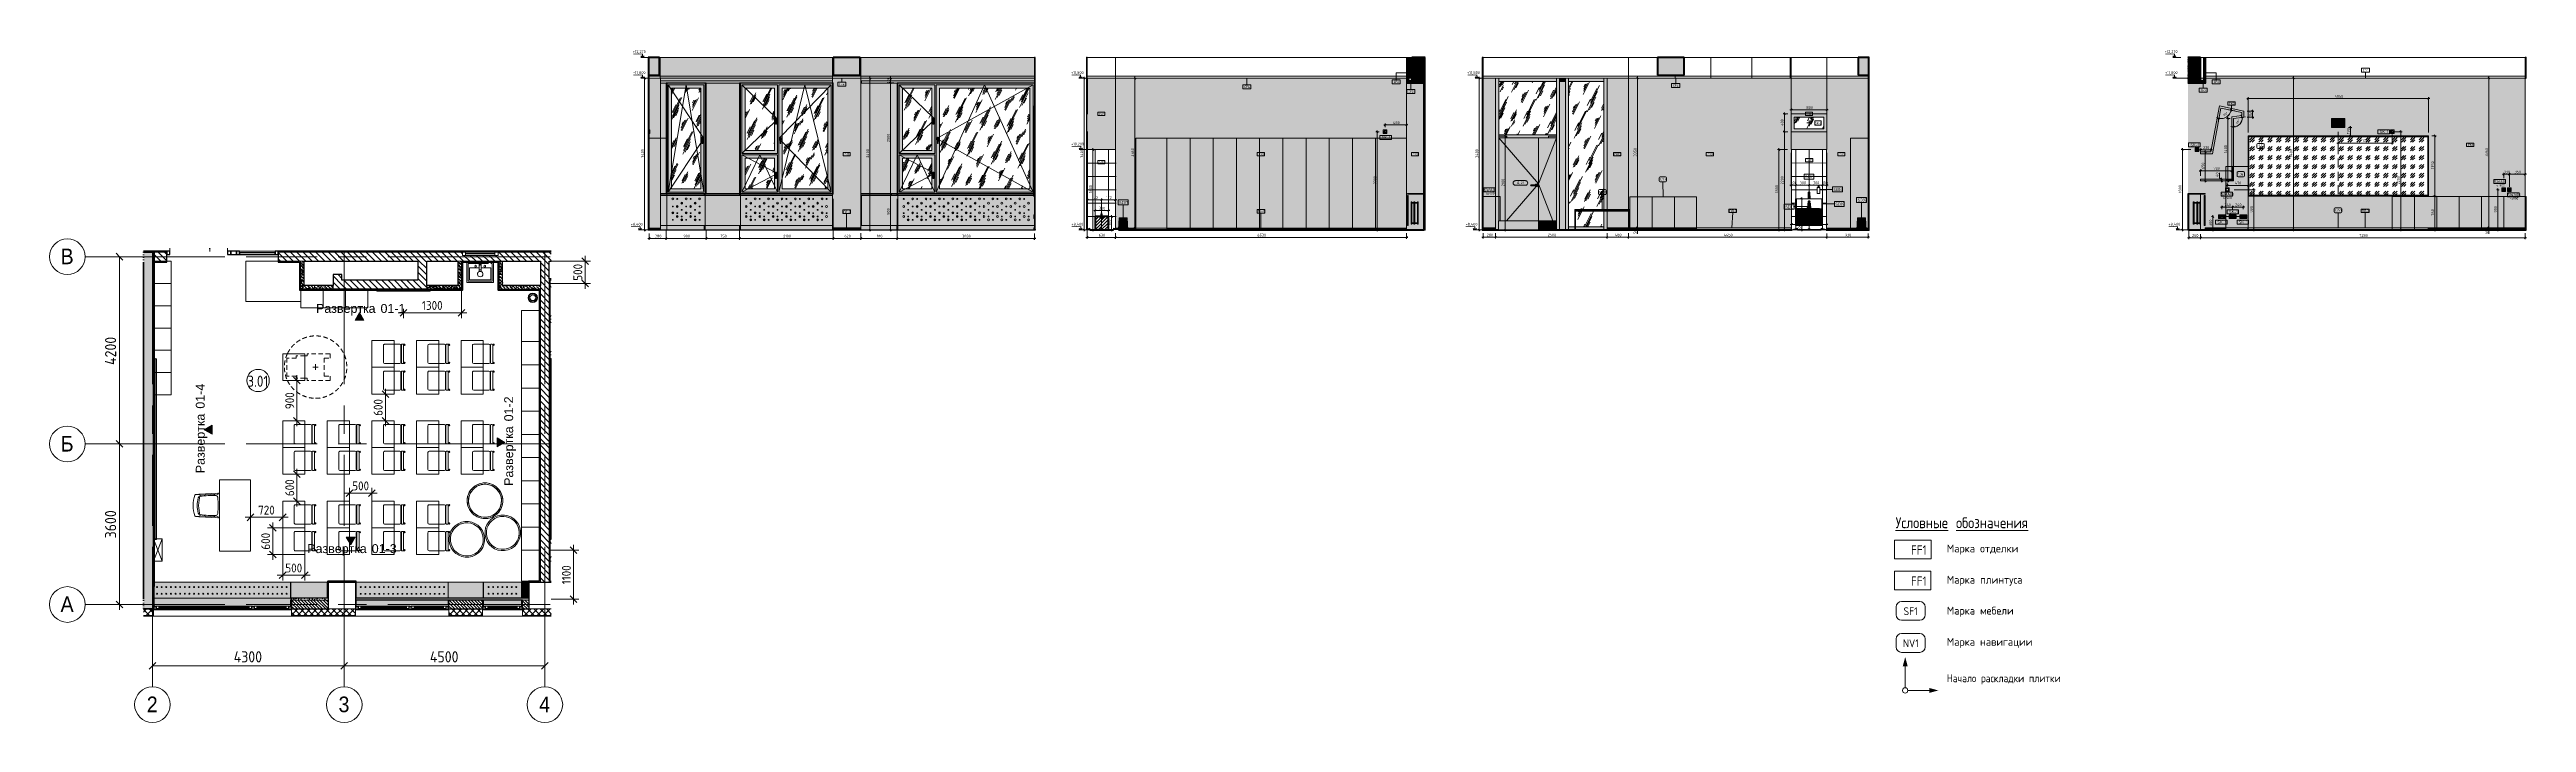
# Model space of a CAD drawing. Header units: millimetres. Extents: x 1401 to 56953, y -2645 to 12445.
import ezdxf

# ---------------------------------------------------------------- set-up
doc = ezdxf.new("R2010")
doc.units = ezdxf.units.MM
for name, pattern in [('200_ШТРИХ__ш1_п0_6_', [160, 100, -60]), ('ADSK_Штрих_ш2 п1', [300, 200, -100]), ('Осевая', [3175, 635, -476.25, 1587.5, -476.25])]:
    doc.linetypes.add(name, pattern=pattern)
for name, color, linetype, lineweight in [('0-1', 7, 'Continuous', 9), ('A-ANNO-DIMS', 7, 'Continuous', 9), ('A-ANNO-DIMS-100', 7, 'Continuous', 9), ('A-ANNO-DIMS-25', 7, 'Continuous', 9), ('A-AREA-IDEN', 7, 'Continuous', 9), ('A-CLNG', 7, 'Continuous', 9), ('A-CLNG-IDEN', 7, 'Continuous', 9), ('A-DETL', 7, 'Continuous', 9), ('A-DETL-1', 7, 'ADSK_Штрих_ш2 п1', 9), ('A-DETL-2', 7, 'Continuous', 40), ('A-DETL-GENF', 7, 'Continuous', 9), ('A-DOOR', 7, 'Continuous', 9), ('A-DOOR-IDEN', 7, 'Continuous', 9), ('A-FLOR', 7, 'Continuous', 9), ('A-GENM', 7, 'Continuous', 9), ('A-GENM-IDEN', 7, 'Continuous', 9), ('A-GLAZ', 7, 'Continuous', 9), ('A-GLAZ-1', 7, 'Continuous', 13), ('A-GLAZ-CURT', 7, 'Continuous', 9), ('A-GLAZ-CURT-1', 7, 'Continuous', 25), ('A-GLAZ-CWMG', 7, 'Continuous', 9), ('A-GLAZ-CWMG-1', 7, 'Continuous', 25), ('A-GLAZ-IDEN', 7, 'Continuous', 9), ('A-WALL', 7, 'Continuous', 9), ('A-WALL-IDEN', 7, 'Continuous', 9), ('A-WALL-PATT', 7, 'Continuous', 9), ('E-ELEC-EQPM', 7, 'Continuous', 9), ('E-ELEC-FIXT-IDEN', 7, 'Continuous', 9), ('G-ANNO-DIMS', 7, 'Continuous', 9), ('G-ANNO-DIMS-1', 7, 'Continuous', 20), ('G-ANNO-SYMB', 7, 'Continuous', 9), ('G-ANNO-TEXT', 7, 'Continuous', 9), ('I-FURN', 7, 'Continuous', 9), ('I-FURN-4', 7, '200_ШТРИХ__ш1_п0_6_', 13), ('I-FURN-5', 7, '200_ШТРИХ__ш1_п0_6_', 9), ('I-FURN-IDEN', 7, 'Continuous', 9), ('I-WALL', 7, 'Continuous', 9), ('M-EQPM', 7, 'Continuous', 9), ('P-SANR-FIXT', 7, 'Continuous', 9), ('P-SANR-FIXT-1', 7, 'Continuous', 13), ('P-SANR-FIXT-3', 7, 'Continuous', 18), ('P-SANR-FIXT-IDEN', 7, 'Continuous', 9), ('S-COLS', 7, 'Continuous', 9), ('Знаки', 7, 'Continuous', 9), ('Знаки-1', 7, 'Continuous', 18), ('Оси', 7, 'Continuous', 9), ('Оси-1', 7, 'Continuous', 20), ('Оси-2', 7, 'Осевая', 9), ('Электрические приборы', 7, 'Continuous', 9)]:
    doc.layers.add(name, color=color, linetype=linetype, lineweight=lineweight)
doc.layers.add('0-2', color=7, linetype='Continuous', lineweight=9, transparency=0.7)
doc.layers.add('P-SANR-FIXT-2', color=7, linetype='Continuous', lineweight=9, transparency=0.7)
for name, color, linetype, lineweight, true_color in [('A-CLNG-1', 7, 'Continuous', 9, 0x787878), ('A-CLNG-FNSH-1', 7, 'Continuous', 30, 0x3c3c3c), ('A-DETL-GENF-1', 9, 'Continuous', 9, 0x808080), ('A-DETL-GENF-2', 7, 'Continuous', 9, 0xe0e0e0), ('A-DETL-GENF-3', 7, 'Continuous', 9, 0xffffff), ('A-DETL-GENF-4', 1, 'Continuous', 9, 0xff0000), ('A-FLOR-1', 7, 'Continuous', 9, 0x787878), ('A-FLOR-FNSH-1', 7, 'Continuous', 30, 0x3c3c3c), ('A-FLOR-FNSH-2', 7, 'Continuous', 40, 0x3c3c3c), ('A-FLOR-FNSH-3', 251, 'Continuous', 30, 0x505050), ('A-WALL-1', 7, 'Continuous', 25, 0x3c3c3c), ('A-WALL-2', 7, 'Continuous', 13, 0x3c3c3c), ('A-WALL-3', 7, 'Continuous', 35, 0x3c3c3c), ('A-WALL-4', 7, 'Continuous', 30, 0x3c3c3c), ('A-WALL-5', 7, 'Continuous', 30, 0x7c7c7c), ('A-WALL-6', 7, 'Continuous', 40, 0x3c3c3c), ('A-WALL-7', 251, 'Continuous', 30, 0x505050), ('A-WALL-FNSH-1', 7, 'Continuous', 13, 0x3c3c3c), ('A-WALL-FNSH-2', 7, 'Continuous', 9, 0x3c3c3c), ('A-WALL-FNSH-3', 7, 'Continuous', 30, 0x3c3c3c), ('A-WALL-FNSH-4', 7, 'Continuous', 30, 0x909090), ('A-WALL-FNSH-5', 7, 'Continuous', 30, 0x7c7c7c), ('G-ANNO-TEXT-1', 7, 'Continuous', 9, 0x3c3c3c), ('G-ANNO-TEXT-2', 7, 'Continuous', 9, 0x008000), ('G-ANNO-TEXT-3', 1, 'Continuous', 9, 0xff0000), ('I-FURN-1', 7, 'Continuous', 9, 0xf0f0f0), ('I-FURN-10', 7, 'Continuous', 9, 0xc0c0c0), ('I-FURN-11', 7, 'Continuous', 9, 0x747474), ('I-FURN-12', 7, 'Continuous', 9, 0x757575), ('I-FURN-13', 7, 'Continuous', 9, 0x929292), ('I-FURN-14', 9, 'Continuous', 9, 0x808080), ('I-FURN-16', 7, 'Continuous', 9, 0x888888), ('I-FURN-17', 7, 'Continuous', 9, 0x858585), ('I-FURN-18', 7, 'Continuous', 9, 0x838383), ('I-FURN-19', 7, 'Continuous', 9, 0x818181), ('I-FURN-2', 7, 'Continuous', 9, 0xaaaaaa), ('I-FURN-20', 7, 'Continuous', 9, 0x8d8d8d), ('I-FURN-21', 7, 'Continuous', 9, 0x9e9e9e), ('I-FURN-22', 7, 'Continuous', 9, 0xacacac), ('I-FURN-23', 7, 'Continuous', 9, 0x7f7f7f), ('I-FURN-25', 7, 'Continuous', 9, 0xd1d1d1), ('I-FURN-26', 7, 'Continuous', 9, 0xa1a1a1), ('I-FURN-27', 7, 'Continuous', 9, 0x868686), ('I-FURN-3', 11, 'Continuous', 9, 0xffaaaa), ('I-FURN-6', 7, 'Continuous', 9, 0x949494), ('I-FURN-8', 7, 'Continuous', 9, 0xbdbdbd), ('I-FURN-9', 7, 'Continuous', 9, 0xc9c9c9), ('I-WALL-1', 7, 'Continuous', 9, 0x787878), ('Розетки', 7, 'Continuous', 9, 0xff1e23)]:
    doc.layers.add(name, color=color, linetype=linetype, lineweight=lineweight, true_color=true_color)
for name, color, linetype, lineweight, true_color, transparency in [('I-FURN-15', 7, 'Continuous', 9, 0x7f7f7f, 0.7), ('I-FURN-24', 7, 'Continuous', 9, 0xfbfbfb, 0.7), ('I-FURN-7', 7, 'Continuous', 9, 0x303030, 0.7), ('M-EQPM-1', 7, 'Continuous', 9, 0xe6e6e6, 0.7)]:
    doc.layers.add(name, color=color, linetype=linetype, lineweight=lineweight, true_color=true_color, transparency=transparency)
doc.styles.add('Arial', font='arial.ttf', dxfattribs={"width": 0.9, "height": 350})
doc.styles.add('Arial_1', font='arial.ttf', dxfattribs={"height": 200})
doc.styles.add('GOST Common', font='GOST_Common.ttf', dxfattribs={"width": 0.9, "height": 250})
doc.styles.add('GOST Common_1', font='GOST_Common.ttf', dxfattribs={"height": 50})
doc.styles.add('GOST Common_2', font='GOST_Common.ttf', dxfattribs={"width": 0.9, "height": 50})
doc.styles.add('GOST Common_3', font='GOST_Common.ttf', dxfattribs={"height": 62.5})
doc.styles.add('GOST Common_4', font='GOST_Common.ttf', dxfattribs={"height": 175})
doc.styles.add('GOST Common_5', font='GOST_Common.ttf', dxfattribs={"width": 0.9, "height": 210})
doc.styles.add('GOST Common_6', font='GOST_Common.ttf', dxfattribs={"width": 0.9, "height": 245})
doc.styles.add('GOST Common_7', font='GOST_Common.ttf', dxfattribs={"width": 0.9, "height": 175})
doc.styles.add('ISOCPEUR', font='isocpeur.ttf', dxfattribs={"width": 0.9, "height": 250})
doc.styles.add('ISOCPEUR_1', font='isocpeur.ttf', dxfattribs={"width": 0.9, "height": 200})
doc.styles.add('ISOCPEUR_2', font='isocpeur.ttf', dxfattribs={"width": 0.9, "height": 62.5})
doc.styles.add('ISOCPEUR_3', font='isocpeur.ttf', dxfattribs={"width": 0.9, "height": 50})
doc.styles.add('ISOCPEUR_4', font='isocpeur.ttf', dxfattribs={"width": 0.9, "height": 175})
doc.styles.add('ISOCPEUR_5', font='isocpeur.ttf', dxfattribs={"width": 0.9, "height": 62.5})
doc.styles.add('ISOCPEUR_6', font='isocpeur.ttf', dxfattribs={"height": 50})
doc.dimstyles.new('ISO-2_0_0_9К_Средний_округл2', dxfattribs={"dimscale": 304.8, "dimtxt": 199.196235, "dimasz": 0.492126, "dimexe": 0.393701, "dimexo": 0, "dimgap": 0, "dimtad": 1, "dimdec": 0, "dimrnd": 10, "dimzin": 0, "dimdsep": 46, "dimtxsty": 'ISOCPEUR_1', "dimblk1": 'OBLIQUE', "dimblk2": 'OBLIQUE', "dimsah": 1, "dimcen": 0.09, "dimdle": 0.393701, "dimazin": 0, "dimtfac": 1, "dimtdec": 4, "dimtix": 1, "dimtmove": 0, "dimatfit": 3, "dimfxl": 1, "dimtvp": 1, "dimtolj": 1, "dimtzin": 0, "dimarcsym": 2})
doc.dimstyles.new('ISO-2_0_1_0K__СРЕДНИЙ', dxfattribs={"dimscale": 304.8, "dimtxt": 49.799059, "dimasz": 0.123031, "dimexe": 0.19685, "dimexo": 0.123031, "dimgap": 0.082021, "dimtad": 1, "dimdec": 3, "dimrnd": 0.001, "dimdsep": 46, "dimtxsty": 'ISOCPEUR_6', "dimblk1": 'OBLIQUE', "dimblk2": 'OBLIQUE', "dimsah": 1, "dimcen": 0.09, "dimdle": 0.19685, "dimadec": 0, "dimazin": 0, "dimtfac": 1, "dimtdec": 4, "dimtix": 1, "dimtmove": 0, "dimatfit": 3, "dimfxl": 1, "dimtvp": 1, "dimtolj": 1, "dimtzin": 0, "dimarcsym": 2})
doc.dimstyles.new('ISO-2_0_1_0K__СРЕДНИЙ_1', dxfattribs={"dimscale": 304.8, "dimtxt": 49.799059, "dimasz": 0.123031, "dimexe": 0.19685, "dimexo": 0.123031, "dimgap": 0.082021, "dimtad": 1, "dimdec": 3, "dimrnd": 0.001, "dimdsep": 46, "dimtxsty": 'ISOCPEUR_6', "dimblk1": 'OBLIQUE', "dimblk2": 'OBLIQUE', "dimsah": 1, "dimcen": 0.09, "dimdle": 0.19685, "dimadec": 0, "dimazin": 0, "dimtfac": 1, "dimtdec": 4, "dimtix": 1, "dimtmove": 0, "dimatfit": 3, "dimfxl": 1, "dimtvp": 1, "dimtolj": 1, "dimtzin": 0, "dimarcsym": 2})
doc.dimstyles.new('ISO-2_5_0_9К_БОЛЬШОЙ', dxfattribs={"dimscale": 304.8, "dimtxt": 248.995294, "dimasz": 0.492126, "dimexe": 0.393701, "dimexo": 0.984252, "dimgap": 0, "dimtad": 1, "dimdec": 0, "dimrnd": 10, "dimzin": 0, "dimdsep": 46, "dimtxsty": 'ISOCPEUR', "dimblk1": 'OBLIQUE', "dimblk2": 'OBLIQUE', "dimsah": 1, "dimcen": 0.09, "dimdle": 0.393701, "dimazin": 0, "dimtfac": 1, "dimtdec": 4, "dimtix": 1, "dimtmove": 0, "dimatfit": 3, "dimfxl": 1, "dimtvp": 1, "dimtolj": 1, "dimtzin": 0, "dimarcsym": 2})
doc.dimstyles.new('ISO-2_5_0_9К_БОЛЬШОЙ_1', dxfattribs={"dimscale": 304.8, "dimtxt": 62.248823, "dimasz": 0.123031, "dimexe": 0.098425, "dimexo": 0.246063, "dimgap": 0, "dimtad": 1, "dimdec": 0, "dimrnd": 10, "dimzin": 0, "dimdsep": 46, "dimtxsty": 'ISOCPEUR_2', "dimblk1": 'OBLIQUE', "dimblk2": 'OBLIQUE', "dimsah": 1, "dimcen": 0.09, "dimdle": 0.098425, "dimazin": 0, "dimtfac": 1, "dimtdec": 4, "dimtix": 1, "dimtmove": 0, "dimatfit": 3, "dimfxl": 1, "dimtvp": 1, "dimtolj": 1, "dimtzin": 0, "dimarcsym": 2})
doc.dimstyles.new('ISO-2_5_0_9К_БОЛЬШОЙ_2', dxfattribs={"dimscale": 304.8, "dimtxt": 62.248823, "dimasz": 0.123031, "dimexe": 0.098425, "dimexo": 0.246063, "dimgap": 0, "dimtad": 1, "dimdec": 0, "dimrnd": 10, "dimzin": 0, "dimdsep": 46, "dimtxsty": 'ISOCPEUR_2', "dimblk1": 'OBLIQUE', "dimblk2": 'OBLIQUE', "dimsah": 1, "dimcen": 0.09, "dimdle": 0.098425, "dimazin": 0, "dimtfac": 1, "dimtdec": 4, "dimtix": 1, "dimtmove": 1, "dimatfit": 3, "dimfxl": 1, "dimtvp": 1, "dimtolj": 1, "dimtzin": 0, "dimarcsym": 2})
doc.dimstyles.new('ISO-2_5_0_9К_БОЛЬШОЙ_3', dxfattribs={"dimscale": 304.8, "dimtxt": 62.248823, "dimasz": 0.123031, "dimexe": 0.098425, "dimexo": 0.246063, "dimgap": 0, "dimtad": 1, "dimdec": 0, "dimrnd": 10, "dimzin": 0, "dimdsep": 46, "dimtxsty": 'ISOCPEUR_2', "dimblk1": 'OBLIQUE', "dimblk2": 'OBLIQUE', "dimsah": 1, "dimcen": 0.09, "dimdle": 0.098425, "dimazin": 0, "dimtfac": 1, "dimtdec": 4, "dimtix": 1, "dimtmove": 2, "dimatfit": 3, "dimfxl": 1, "dimtvp": 1, "dimtolj": 1, "dimtzin": 0, "dimarcsym": 2})
doc.dimstyles.new('ISO-2_5_0_9К_БОЛЬШОЙ_4', dxfattribs={"dimscale": 304.8, "dimtxt": 62.248823, "dimasz": 0.123031, "dimexe": 0.098425, "dimexo": 0.246063, "dimgap": 0, "dimtad": 1, "dimdec": 0, "dimrnd": 10, "dimzin": 0, "dimdsep": 46, "dimtxsty": 'ISOCPEUR_5', "dimblk1": 'OBLIQUE', "dimblk2": 'OBLIQUE', "dimsah": 1, "dimcen": 0.09, "dimdle": 0.098425, "dimazin": 0, "dimtfac": 1, "dimtdec": 4, "dimtix": 1, "dimtmove": 0, "dimatfit": 3, "dimfxl": 1, "dimtvp": 1, "dimtolj": 1, "dimtzin": 0, "dimarcsym": 2})
pattern_1 = [(135, (0, 0), (-70.7107, -70.7107), [])]
pattern_2 = [(45, (0, 0), (-57.0246, 57.0246), []), (45, (57.025, 0), (-57.0246, 57.0246), [100.806, -20.161, 3.353, -16.808])]
pattern_3 = [(135, (0, 0), (-75.43415, -75.43415), [106.68, -17.78, 3.556, -17.78]), (135, (0, 75.39), (-75.43415, -75.43415), []), (50, (0, 0), (127.5292, -11.1576), [13.335, -146.685]), (355, (0, 0), (-24.6697, 133.74), [10.668, -117.348]), (100.451, (10.63, -0.93), (102.8597, 122.5818), [11.333, -124.663]), (46.184, (0, 35.56), (189.7552, -29.4304), [20.002, -220.027]), (96.636, (15.81, 33.1), (166.1822, 173.1996), [17, -186.995]), (351.184, (0, 35.56), (166.184, 173.1976), [16.002, -176.022]), (21, (17.78, 26.67), (106.1303, -71.586), [13.335, -146.685]), (326, (17.78, 26.67), (43.2619, 128.9318), [10.668, -117.348]), (71.451, (26.62, 20.7), (149.392, 57.3451), [11.333, -124.663]), (37.5, (0, 0), (2.16223, 59.18836), [3.353, -112.573, 3.353, -115.773, -117.792]), (37.5, (0, 0), (2.16223, 59.18836), [-235.052, 3.353, -114.44]), (7.5, (0, 0), (46.77386, 70.12615), [3.353, -64.567, 3.353, -109.906, -44.894]), (7.5, (0, 0), (46.77386, 70.12615), [-181.178, 3.353, -41.542]), (327.5, (-39.65, 0), (94.91367, -4.0101), [3.353, -41.097, 3.353, -135.331, -184.023]), (327.5, (-39.65, 0), (94.91367, -4.0101), [-183.134, 3.353, -180.67]), (317.5, (-57.43, 0), (103.69057, 17.7988), [3.353, -54.432, 3.353, -88.748, -130.683]), (317.5, (-57.43, 0), (103.69057, 17.7988), [-149.885, 3.353, -127.33])]
pattern_4 = [(45, (50, 50), (-199.9995, 0), [141.421, -141.421]), (45, (100, 50), (-199.9995, 0), [70.711, -212.132]), (45, (50, 100), (-199.9995, 0), [70.711, -212.132])]
pattern_5 = [(0, (0, 0), (121.92, 30.48), [10.058, -81.382, 10.058, -81.382, -487.68]), (0, (0, 0), (121.92, 30.48), [-182.88, 10.058, -172.822, 10.058, -81.382, -213.36]), (0, (0, 0), (121.92, 30.48), [-457.2, 10.058, -50.902, 10.058, -142.342]), (120, (45.72, 15.24), (-87.356454, 90.34582), [10.058, -81.382, 10.058, -81.382, -487.68]), (120, (45.72, 15.24), (-87.356454, 90.34582), [-182.88, 10.058, -172.822, 10.058, -81.382, -213.36]), (120, (45.72, 15.24), (-87.356454, 90.34582), [-457.2, 10.058, -50.902, 10.058, -142.342]), (240, (60.96, 76.2), (-34.563546, -120.82582), [10.058, -81.382, 10.058, -81.382, -487.68]), (240, (60.96, 76.2), (-34.563546, -120.82582), [-182.88, 10.058, -172.822, 10.058, -81.382, -213.36]), (240, (60.96, 76.2), (-34.563546, -120.82582), [-457.2, 10.058, -50.902, 10.058, -142.342])]
pattern_6 = [(63.435, (63.5, 31.75), (-255.583, 766.747), [317.5, -190.5, 317.5, -190.5, -403.903]), (63.435, (63.5, 31.75), (-255.583, 766.747), [-1016, 127, -276.903]), (63.435, (47.6, 47.6), (-255.583, 766.747), [254, -317.5, 190.5, -190.5, -467.403]), (63.435, (47.6, 47.6), (-255.583, 766.747), [-952.5, 222.25, -245.153]), (63.435, (47.6, 95.25), (-255.583, 766.747), [190.5, -381, 127, -190.5, -530.903]), (63.435, (47.6, 95.25), (-255.583, 766.747), [-889, 285.75, -245.153]), (63.435, (95.25, 47.6), (-255.583, 766.747), [190.5, -381, 158.75, -6404.65]), (63.435, (142.9, 95.25), (-255.583, 766.747), [95.25, -476.25, 63.5, -6499.9]), (63.435, (63.5, 174.6), (-255.583, 766.747), [63.5, -476.25, 63.5, -254, -562.653]), (63.435, (63.5, 174.6), (-255.583, 766.747), [-857.25, 158.75, -403.903]), (63.435, (349.25, 127), (-255.583, 766.747), [317.5, -476.25, 381, -251.503]), (63.435, (349.25, 79.4), (-255.583, 766.747), [444.5, -317.5, 476.25, -188.003]), (63.435, (381, 95.25), (-255.583, 766.747), [508, -254, 381, -276.903]), (63.435, (428.6, 142.9), (-255.583, 766.747), [317.5, -444.5, 254, -403.903]), (63.435, (381, 238.1), (-255.583, 766.747), [158.75, -635, 190.5, -435.653]), (63.435, (476.25, 190.5), (-255.583, 766.747), [127, -635, 127, -530.903])]
pattern_7 = [(0, (27239.0755, 0), (30.48, 7.62), [2.515, -20.345, 2.515, -20.345, -121.92]), (0, (27239.0755, 0), (30.48, 7.62), [-45.72, 2.515, -43.205, 2.515, -20.345, -53.34]), (0, (27239.0755, 0), (30.48, 7.62), [-114.3, 2.515, -12.725, 2.515, -35.585]), (120, (27250.5055, 3.81), (-21.8391136, 22.5864543), [2.515, -20.345, 2.515, -20.345, -121.92]), (120, (27250.5055, 3.81), (-21.8391136, 22.5864543), [-45.72, 2.515, -43.205, 2.515, -20.345, -53.34]), (120, (27250.5055, 3.81), (-21.8391136, 22.5864543), [-114.3, 2.515, -12.725, 2.515, -35.585]), (240, (27254.3155, 19.05), (-8.6408864, -30.2064543), [2.515, -20.345, 2.515, -20.345, -121.92]), (240, (27254.3155, 19.05), (-8.6408864, -30.2064543), [-45.72, 2.515, -43.205, 2.515, -20.345, -53.34]), (240, (27254.3155, 19.05), (-8.6408864, -30.2064543), [-114.3, 2.515, -12.725, 2.515, -35.585])]
pattern_8 = [(45, (32356.033, 0), (-14.25598, 14.25598), []), (45, (32370.289, 0), (-14.25598, 14.25598), [25.202, -5.04, 0.8382, -4.202])]
pattern_9 = [(0, (32356.033, 0), (30.48, 7.62), [2.515, -20.345, 2.515, -20.345, -121.92]), (0, (32356.033, 0), (30.48, 7.62), [-45.72, 2.515, -43.205, 2.515, -20.345, -53.34]), (0, (32356.033, 0), (30.48, 7.62), [-114.3, 2.515, -12.725, 2.515, -35.585]), (120, (32367.463, 3.81), (-21.8391136, 22.5864543), [2.515, -20.345, 2.515, -20.345, -121.92]), (120, (32367.463, 3.81), (-21.8391136, 22.5864543), [-45.72, 2.515, -43.205, 2.515, -20.345, -53.34]), (120, (32367.463, 3.81), (-21.8391136, 22.5864543), [-114.3, 2.515, -12.725, 2.515, -35.585]), (240, (32371.273, 19.05), (-8.6408864, -30.2064543), [2.515, -20.345, 2.515, -20.345, -121.92]), (240, (32371.273, 19.05), (-8.6408864, -30.2064543), [-45.72, 2.515, -43.205, 2.515, -20.345, -53.34]), (240, (32371.273, 19.05), (-8.6408864, -30.2064543), [-114.3, 2.515, -12.725, 2.515, -35.585])]
pattern_10 = [(90, (25150.03, 8400), (-300, 2e-14), []), (180, (25150.03, 8400), (-4e-14, -300), [])]
pattern_11 = [(0, (29802.4495, 0), (30.48, 7.62), [2.515, -20.345, 2.515, -20.345, -121.92]), (0, (29802.4495, 0), (30.48, 7.62), [-45.72, 2.515, -43.205, 2.515, -20.345, -53.34]), (0, (29802.4495, 0), (30.48, 7.62), [-114.3, 2.515, -12.725, 2.515, -35.585]), (120, (29813.8795, 3.81), (-21.8391136, 22.5864543), [2.515, -20.345, 2.515, -20.345, -121.92]), (120, (29813.8795, 3.81), (-21.8391136, 22.5864543), [-45.72, 2.515, -43.205, 2.515, -20.345, -53.34]), (120, (29813.8795, 3.81), (-21.8391136, 22.5864543), [-114.3, 2.515, -12.725, 2.515, -35.585]), (240, (29817.6895, 19.05), (-8.6408864, -30.2064543), [2.515, -20.345, 2.515, -20.345, -121.92]), (240, (29817.6895, 19.05), (-8.6408864, -30.2064543), [-45.72, 2.515, -43.205, 2.515, -20.345, -53.34]), (240, (29817.6895, 19.05), (-8.6408864, -30.2064543), [-114.3, 2.515, -12.725, 2.515, -35.585])]
pattern_12 = [(45, (52222.565, 0), (-14.25598, 14.25598), []), (45, (52236.821, 0), (-14.25598, 14.25598), [25.202, -5.04, 0.8382, -4.202])]
pattern_13 = [(0, (52222.565, 0), (30.48, 7.62), [2.515, -20.345, 2.515, -20.345, -121.92]), (0, (52222.565, 0), (30.48, 7.62), [-45.72, 2.515, -43.205, 2.515, -20.345, -53.34]), (0, (52222.565, 0), (30.48, 7.62), [-114.3, 2.515, -12.725, 2.515, -35.585]), (120, (52233.995, 3.81), (-21.8391136, 22.5864543), [2.515, -20.345, 2.515, -20.345, -121.92]), (120, (52233.995, 3.81), (-21.8391136, 22.5864543), [-45.72, 2.515, -43.205, 2.515, -20.345, -53.34]), (120, (52233.995, 3.81), (-21.8391136, 22.5864543), [-114.3, 2.515, -12.725, 2.515, -35.585]), (240, (52237.805, 19.05), (-8.6408864, -30.2064543), [2.515, -20.345, 2.515, -20.345, -121.92]), (240, (52237.805, 19.05), (-8.6408864, -30.2064543), [-45.72, 2.515, -43.205, 2.515, -20.345, -53.34]), (240, (52237.805, 19.05), (-8.6408864, -30.2064543), [-114.3, 2.515, -12.725, 2.515, -35.585])]

msp = doc.modelspace()

# ---------------------------------------------------------------- texts
at = {"layer": 'A-AREA-IDEN', "insert": (5837.2187, 5131.5406), "char_height": 250, "width": 606.07575, "attachment_point": 1, "style": 'GOST Common'}
msp.add_mtext('3.01', dxfattribs=at)
at = {"layer": 'A-CLNG-IDEN', "char_height": 50, "attachment_point": 1, "style": 'GOST Common_1'}
for s, insert, width in [('CF4', (19110.1235, 11689.7087), 138.291094), ('CF2', (31546.4211, 11743.9117), 132.278437), ('CF2', (49939.4519, 11743.9117), 132.278437), ('CF4', (53283.2922, 12008.2145), 138.291094), ('CF4', (28197.5808, 11632.6053), 138.291094), ('CF2', (31873.7291, 11528.5466), 132.278437), ('CF4', (37813.4974, 11663.0605), 138.291094), ('CF2', (49647.6404, 11554.087), 132.278437)]:
    msp.add_mtext(s, dxfattribs=dict(at, insert=insert, width=width))
at = {"layer": 'A-DOOR-IDEN', "char_height": 50, "attachment_point": 1, "style": 'GOST Common_1'}
for s, insert, width in [('\\fGOST Common|b0|i0|c204|p34|;Д', (34317.3885, 9482.808), 56.118125), ('-21', (34363.6906, 9482.808), 118.248906)]:
    msp.add_mtext(s, dxfattribs=dict(at, insert=insert, width=width))
at = {"layer": 'A-GENM-IDEN', "char_height": 50, "attachment_point": 1, "style": 'GOST Common_1'}
for s, insert, width in [('ПЛ', (19203.9274, 8831.8932), 98.206719), ('-3', (19284.9561, 8831.8932), 86.181406), ('ПЛ', (28495.8847, 8842.8485), 98.206719), ('-3', (28576.9134, 8842.8485), 86.181406), ('ПЛ', (39076.3013, 8852.8485), 98.206719), ('-3', (39157.33, 8852.8485), 86.181406), ('ПЛ', (53259.5961, 8852.8485), 98.206719), ('-3', (53340.6248, 8852.8485), 86.181406)]:
    msp.add_mtext(s, dxfattribs=dict(at, insert=insert, width=width))
at = {"layer": 'A-GLAZ-IDEN', "char_height": 50, "attachment_point": 1, "style": 'ISOCPEUR_3'}
for s, insert, width in [('ОК', (40992.0342, 10817.7756), 90.189844), ('-2', (41066.4482, 10817.7756), 79.367062)]:
    msp.add_mtext(s, dxfattribs=dict(at, insert=insert, width=width))
at = {"layer": 'A-WALL-IDEN', "char_height": 50, "attachment_point": 1, "style": 'GOST Common_2'}
for s, insert, width in [('FK3', (50286.1822, 11259.9601), 122.658187), ('FK1', (24945.973, 11024.5068), 111.835406), ('FK13', (40801.2521, 11024.5068), 149.715141), ('FK1', (19233.5157, 10124.5068), 111.835406), ('FK1', (28525.473, 10124.5068), 111.835406), ('FK1', (31979.973, 10124.5068), 111.835406), ('FK13', (36499.8074, 10124.5068), 149.715141), ('FK1', (38596.1396, 10124.5068), 111.835406), ('FK1', (41542.1738, 10124.5068), 111.835406), ('FK1', (55645.2228, 10330.9134), 111.835406), ('FK16', (24929.6605, 9945.1334), 151.518937), ('FK16', (40800.8271, 9990.3133), 151.518937)]:
    msp.add_mtext(s, dxfattribs=dict(at, insert=insert, width=width))
at = {"layer": 'E-ELEC-FIXT-IDEN', "attachment_point": 1}
for s, insert, char_height, width, style in [('SK-1', (53663.8672, 10633.0531), 62.5, 212.447187, 'GOST Common_3'), ('SK-1', (31281.724, 10505.685), 62.5, 212.447187, 'GOST Common_3'), ('SK-1', (49418.7251, 10338.1286), 62.5, 212.447187, 'GOST Common_3'), ('SWA01', (56229.5023, 9512.821), 62.5, 304.64125, 'GOST Common_3'), ('SWA01', (33572.5488, 9329.2142), 62.5, 304.64125, 'GOST Common_3'), ('h=900', (33611.2051, 9238.977), 50, 220.464062, 'GOST Common_1'), ('SWA01', (50109.282, 9230.7982), 62.5, 304.64125, 'GOST Common_3'), ('h=900', (50147.9382, 9140.5609), 50, 220.464062, 'GOST Common_1'), ('h=900', (56268.1586, 9422.5838), 50, 220.464062, 'GOST Common_1'), ('SWA03', (56528.5918, 9219.4348), 62.5, 320.675, 'GOST Common_3'), ('h=900', (56573.873, 9129.1976), 50, 220.464062, 'GOST Common_1'), ('SK-1', (50024.7183, 8607.6301), 62.5, 212.447187, 'GOST Common_3'), ('SK-1', (50283.0299, 8836.6467), 62.5, 212.447187, 'GOST Common_3'), ('SK-1', (50504.4225, 8607.6301), 62.5, 212.447187, 'GOST Common_3')]:
    msp.add_mtext(s, dxfattribs=dict(at, insert=insert, char_height=char_height, width=width, style=style))
at = {"layer": 'G-ANNO-SYMB', "char_height": 200, "attachment_point": 1, "style": 'Arial_1'}
for s, insert, width in [('Развертка', (7377.8844, 6739.5109), 1659.493125), (' 01-1', (8747.1031, 6739.5109), 785.65375), ('Развертка', (7181.0146, 1353.1419), 1659.493125), (' 01-3', (8550.2333, 1353.1419), 785.65375)]:
    msp.add_mtext(s, dxfattribs=dict(at, insert=insert, width=width))
at = {"layer": 'G-ANNO-SYMB', "char_height": 200, "attachment_point": 1, "rotation": 90, "style": 'Arial_1'}
for s, insert, width in [(' 01-4', (4681.4807, 4313.8505), 785.65375), (' 01-2', (11599.0593, 4029.483), 785.65375), ('Развертка', (4681.4807, 2944.6317), 1659.493125), ('Развертка', (11599.0593, 2660.2642), 1659.493125)]:
    msp.add_mtext(s, dxfattribs=dict(at, insert=insert, width=width))
at = {"layer": 'G-ANNO-TEXT', "attachment_point": 1}
for s, insert, char_height, width, style in [('\\LУсловные', (42805.3228, 1955.6425), 245, 1550.543794, 'GOST Common_6'), ('\\L\\fGOST Common|b0|i0|c204|p34|;\\W.9;\\L ', (44084.6494, 1955.6425), 245, 90.911362, 'GOST Common_6'), ('\\Lобозначения', (44159.6588, 1955.6425), 245, 2111.163863, 'GOST Common_6'), ('Начало', (43954.0221, -1567.5579), 175, 863.657944, 'GOST Common_7'), ('\\fGOST Common|b0|i0|c204|p34|;\\W.9; ', (44666.6112, -1567.5579), 175, 65.658206, 'GOST Common_7'), ('раскладки', (44720.7846, -1567.5579), 175, 1237.404656, 'GOST Common_7'), ('\\fGOST Common|b0|i0|c204|p34|;\\W.9; ', (45741.7455, -1567.5579), 175, 65.658206, 'GOST Common_7'), ('плитки', (45795.919, -1567.5579), 175, 853.556681, 'GOST Common_7')]:
    msp.add_mtext(s, dxfattribs=dict(at, insert=insert, char_height=char_height, width=width, style=style))
at = {"layer": 'G-ANNO-TEXT-1', "attachment_point": 1}
for s, insert, char_height, width, style in [('   FF1   ', (42805.3228, 1327.3113), 210, 929.31615, 'GOST Common_5'), ('Марка', (43954.0221, 1343.2436), 175, 830.54825, 'GOST Common_4'), ('\\fGOST Common|b0|i0|c204|p34|; ', (44639.2929, 1343.2436), 175, 72.953562, 'GOST Common_4'), ('отделки', (44699.4856, 1343.2436), 175, 1099.91525, 'GOST Common_4'), ('Марка', (43954.0221, 643.2436), 175, 830.54825, 'GOST Common_4'), ('\\fGOST Common|b0|i0|c204|p34|; ', (44639.2929, 643.2436), 175, 72.953562, 'GOST Common_4'), ('плинтуса', (44699.4856, 643.2436), 175, 1245.822375, 'GOST Common_4'), ('Марка', (43954.0221, -50.9475), 175, 830.54825, 'GOST Common_4'), ('\\fGOST Common|b0|i0|c204|p34|; ', (44639.2929, -50.9475), 175, 72.953562, 'GOST Common_4'), ('мебели', (44699.4856, -50.9475), 175, 925.949063, 'GOST Common_4'), ('Марка', (43954.0221, -750.9475), 175, 830.54825, 'GOST Common_4'), ('\\fGOST Common|b0|i0|c204|p34|; ', (44639.2929, -750.9475), 175, 72.953562, 'GOST Common_4'), ('навигации', (44699.4856, -750.9475), 175, 1414.17675, 'GOST Common_4')]:
    msp.add_mtext(s, dxfattribs=dict(at, insert=insert, char_height=char_height, width=width, style=style))
at = {"layer": 'G-ANNO-TEXT-2', "char_height": 175, "attachment_point": 1, "style": 'ISOCPEUR_4'}
for s, insert, width in [('SF1', (42982.7338, -63.7492), 383.847975), ('NV1', (42968.8564, -781.9683), 419.202394)]:
    msp.add_mtext(s, dxfattribs=dict(at, insert=insert, width=width))
at = {"layer": 'G-ANNO-TEXT-3', "insert": (42805.3228, 627.3113), "char_height": 210, "width": 929.31615, "attachment_point": 1, "style": 'GOST Common_5'}
msp.add_mtext('   FF1   ', dxfattribs=at)
at = {"layer": 'I-FURN-IDEN', "char_height": 50, "attachment_point": 1, "style": 'GOST Common_1'}
for s, insert, width in [('4,2', (52681.1192, 10826.7628), 116.244687), ('1,5', (50945.8653, 10310.783), 96.2025), ('1,113', (37516.0744, 9559.6667), 154.324844), ('1,5', (50480.8604, 9676.3591), 96.2025), ('\\fGOST Common|b0|i0|c204|p34|;а', (50560.2354, 9676.3591), 50.105469), ('1,290', (36146.0678, 9274.6667), 184.388125), ('1,250', (40782.9096, 8694.4155), 184.388125), ('1,251', (52652.7908, 8864.6667), 170.358594)]:
    msp.add_mtext(s, dxfattribs=dict(at, insert=insert, width=width))
at = {"layer": 'P-SANR-FIXT-IDEN', "char_height": 62.5, "attachment_point": 1, "style": 'GOST Common_3'}
for s, insert, width in [('SE05', (40774.279, 9623.523), 222.468281), ('SE07', (25389.2166, 9046.83), 222.468281), ('SE03', (40329.5724, 8949.924), 222.468281), ('SE04', (41409.9538, 9334.4199), 228.480937), ('SE09', (41455.0069, 9009.5796), 222.468281), ('SE07', (41954.6332, 9098.6441), 222.468281)]:
    msp.add_mtext(s, dxfattribs=dict(at, insert=insert, width=width))
at = {"layer": 'Оси', "char_height": 350, "attachment_point": 1, "style": 'Arial'}
for s, insert, width in [('\\fArial|b0|i0|c204|p34|;\\W.9;В', (1648.6738, 7981.0389), 360.759375), ('\\fArial|b0|i0|c204|p34|;\\W.9;Б', (1651.8238, 3781.0389), 353.544187), ('\\fArial|b0|i0|c204|p34|;\\W.9;А', (1648.6738, 181.0389), 360.759375), ('\\fArial|b0|i0|c204|p34|;\\W.9;2', (3582.484, -2064.3964), 303.037875), ('\\fArial|b0|i0|c204|p34|;\\W.9;3', (7882.484, -2064.3964), 303.037875), ('\\fArial|b0|i0|c204|p34|;\\W.9;4', (12382.484, -2064.3964), 303.037875)]:
    msp.add_mtext(s, dxfattribs=dict(at, insert=insert, width=width))

# ---------------------------------------------------------------- blocks, each defined once
blk = doc.blocks.new('120_Окно_СКБ_2Ст - 120_Окно_СКБ_2Ст 3100х2500 _мал_ створка слева-2_-22446420-План разверток пом_3_01_ Этаж 3')
at = {"layer": 'A-GLAZ'}
for p, q in [((1550, -57), (-1550, -57)), ((-1430, -107), (-770, -107)), ((-770, -117), (-1430, -117)), ((-600, -107), (1430, -107)), ((1430, -117), (-600, -117))]:
    blk.add_line(p, q, dxfattribs=at)
at = {"layer": 'A-GLAZ-1'}
for p, q in [((-1550, -127), (-1550, -57)), ((-1550, -57), (-1480, -57)), ((-1480, -127), (-1550, -127)), ((-1480, -127), (-1500, -127)), ((-1500, -127), (-1500, -137)), ((-1500, -137), (-700, -137)), ((-700, -137), (-1500, -137)), ((-1480, -57), (-1480, -127)), ((-720, -87), (-1480, -87)), ((-1480, -87), (-1480, -127)), ((-1430, -137), (-1430, -87)), ((-770, -137), (-770, -87)), ((-720, -127), (-720, -57)), ((-720, -57), (-650, -57)), ((-720, -127), (-720, -87)), ((-650, -127), (-720, -127)), ((-700, -127), (-720, -127)), ((-700, -137), (-700, -127)), ((-650, -127), (-670, -127)), ((-670, -127), (-670, -137)), ((-670, -137), (1500, -137)), ((1500, -137), (-670, -137)), ((-650, -57), (-650, -127)), ((1480, -87), (-650, -87)), ((-650, -87), (-650, -127)), ((-600, -137), (-600, -87)), ((1430, -137), (1430, -87)), ((1480, -127), (1480, -57)), ((1480, -57), (1550, -57)), ((1480, -127), (1480, -87)), ((1550, -127), (1480, -127)), ((1500, -127), (1480, -127)), ((1500, -137), (1500, -127)), ((1550, -57), (1550, -127))]:
    blk.add_line(p, q, dxfattribs=at)
blk = doc.blocks.new('120_Окно_СКБ_2Ст - 120_Окно_СКБ_2Ст 2100х2500 _мал створка СЛЕВА_-22446485-План разверток пом_3_01_ Этаж 3')
at = {"layer": 'A-GLAZ'}
for p, q in [((1050, -57), (-1050, -57)), ((-930, -107), (-270, -107)), ((-270, -117), (-930, -117)), ((-100, -107), (930, -107)), ((930, -117), (-100, -117)), ((1029, -127), (1030, -127))]:
    blk.add_line(p, q, dxfattribs=at)
at = {"layer": 'A-GLAZ-1'}
for p, q in [((-1050, -127), (-1050, -57)), ((-1050, -57), (-980, -57)), ((-980, -127), (-1050, -127)), ((-980, -127), (-1000, -127)), ((-1000, -127), (-1000, -137)), ((-1000, -137), (-200, -137)), ((-200, -137), (-1000, -137)), ((-980, -57), (-980, -127)), ((-220, -87), (-980, -87)), ((-980, -87), (-980, -127)), ((-930, -137), (-930, -87)), ((-270, -137), (-270, -87)), ((-220, -127), (-220, -57)), ((-220, -57), (-150, -57)), ((-220, -127), (-220, -87)), ((-150, -127), (-220, -127)), ((-200, -127), (-220, -127)), ((-200, -137), (-200, -127)), ((-150, -127), (-170, -127)), ((-170, -127), (-170, -137)), ((-170, -137), (1000, -137)), ((1000, -137), (-170, -137)), ((-150, -57), (-150, -127)), ((980, -87), (-150, -87)), ((-150, -87), (-150, -127)), ((-100, -137), (-100, -87)), ((930, -137), (930, -87)), ((980, -127), (980, -57)), ((980, -57), (1050, -57)), ((980, -127), (980, -87)), ((1050, -127), (980, -127)), ((1000, -127), (980, -127)), ((1000, -137), (1000, -127)), ((1050, -57), (1050, -127))]:
    blk.add_line(p, q, dxfattribs=at)
blk = doc.blocks.new('120_Окно_СКБ_1Ст - 120_Окно_СКБ_1Ст 900х2500_h_-22445987-План разверток пом_3_01_ Этаж 3')
at = {"layer": 'A-GLAZ'}
for p, q in [((450, -57), (-450, -57)), ((-330, -107), (330, -107)), ((330, -117), (-330, -117))]:
    blk.add_line(p, q, dxfattribs=at)
at = {"layer": 'A-GLAZ-1'}
for p, q in [((-450, -127), (-450, -57)), ((-450, -57), (-380, -57)), ((-380, -127), (-450, -127)), ((-380, -127), (-400, -127)), ((-400, -127), (-400, -137)), ((-400, -137), (400, -137)), ((400, -137), (-400, -137)), ((-380, -57), (-380, -127)), ((380, -87), (-380, -87)), ((-380, -87), (-380, -127)), ((-330, -137), (-330, -87)), ((330, -137), (330, -87)), ((380, -127), (380, -57)), ((380, -57), (450, -57)), ((380, -127), (380, -87)), ((450, -127), (380, -127)), ((400, -127), (380, -127)), ((400, -137), (400, -127)), ((450, -57), (450, -127))]:
    blk.add_line(p, q, dxfattribs=at)
blk = doc.blocks.new('Стол базовый прямоугольный - 1_7а-25476368-План разверток пом_3_01_ Этаж 3')
at = {"layer": 'I-FURN-1'}
for p, q in [((250, 300), (-250, 300)), ((-250, 300), (-250, -300)), ((250, -300), (250, 300)), ((-250, -300), (250, -300))]:
    blk.add_line(p, q, dxfattribs=at)
blk = doc.blocks.new('Стул Breuer - 1_9а-25403171-План разверток пом_3_01_ Этаж 3')
at = {"layer": 'I-FURN-1'}
for p, q in [((-216, 216), (-216, 0)), ((-216, 0), (-216, -127)), ((190, 241), (-191, 241)), ((216, 0), (216, 216)), ((216, -127), (216, 0)), ((-216, -176), (-216, -201)), ((203, -163), (-203, -163)), ((-203, -213), (203, -213)), ((-191, -152), (190, -152)), ((216, -201), (216, -176))]:
    blk.add_line(p, q, dxfattribs=at)
for centre, radius, start, end in [((-191, 216), 25.4, 120, 180), ((-191, 216), 25.4, 90, 120), ((190, 216), 25.4, 60, 90), ((190, 216), 25.4, 30, 60), ((190, 216), 25.4, 15, 30), ((190, 216), 25.4, 0, 15), ((-203, -231), 15.1, 360, 180), ((-203, -231), 15.1, 180, 360), ((-191, -127), 25.4, 180, 270), ((-203, -176), 12.7, 90, 180), ((-203, -201), 12.7, 180, 270), ((204, -231), 15.1, 360, 180), ((204, -231), 15.1, 180, 360), ((190, -127), 25.4, 270, 360), ((203, -176), 12.7, 360, 90), ((203, -201), 12.7, 270, 360)]:
    blk.add_arc(centre, radius, start, end, dxfattribs=at)
blk = doc.blocks.new('Стул Breuer - 1_9а-V1-План разверток пом_3_01_ Этаж 3')
at = {"layer": 'I-FURN-1'}
for p, q in [((-216, 216), (-216, 0)), ((-216, 0), (-216, -127)), ((190, 241), (-191, 241)), ((216, 0), (216, 216)), ((216, -127), (216, 0)), ((-216, -176), (-216, -201)), ((203, -163), (-203, -163)), ((-203, -213), (203, -213)), ((-191, -152), (190, -152)), ((216, -201), (216, -176))]:
    blk.add_line(p, q, dxfattribs=at)
for centre, radius, start, end in [((-191, 216), 25.4, 150, 180), ((-191, 216), 25.4, 105, 150), ((-191, 216), 25.4, 90, 105), ((190, 216), 25.4, 75, 90), ((190, 216), 25.4, 60, 75), ((190, 216), 25.4, 45, 60), ((190, 216), 25.4, 0, 45), ((-203, -231), 15.1, 360, 180), ((-203, -231), 15.1, 180, 360), ((-191, -127), 25.4, 180, 270), ((-203, -176), 12.7, 90, 180), ((-203, -201), 12.7, 180, 270), ((204, -231), 15.1, 360, 180), ((204, -231), 15.1, 180, 360), ((190, -127), 25.4, 270, 360), ((203, -176), 12.7, 360, 90), ((203, -201), 12.7, 270, 360)]:
    blk.add_arc(centre, radius, start, end, dxfattribs=at)
blk = doc.blocks.new('Chair_1 noor 78578 - 1_4-25422005-План разверток пом_3_01_ Этаж 3')
at = {"layer": 'I-FURN'}
for p, q in [((-141, 330), (-165, -92)), ((-137, -37), (-117, 302)), ((-110, 9), (-137, -37)), ((-130, 406), (-130, 345)), ((365, -37), (339, 9)), ((346, 302), (365, -37)), ((359, 345), (359, 406)), ((394, -92), (370, 330)), ((-140, -93), (-109, -40)), ((337, -40), (368, -93))]:
    blk.add_line(p, q, dxfattribs=at)
for centre, radius, start, end in [((114, -279), 660, 111.7, 112.7563), ((-37, 345), 93.1, 180, 204.9864), ((-37, 345), 93.1, 186.4785, 204.9864), ((-116, 308), 6.35, 204.9864, 258.4091), ((-116, 308), 6.35, 204.9864, 287.8276), ((114, -272), 733, 71.3174, 108.6833), ((114, -408), 746, 71.9445, 107.8276), ((1799, 38), 1909, 171.9659, 182.6261), ((1799, 38), 1909, 180.8761, 182.3307), ((-41, 298), 50.8, 106.1735, 171.9659), ((114, -239), 610, 73.8265, 106.1735), ((270, 298), 50.8, 8.0341, 73.8265), ((-1570, 38), 1909, 357.3739, 8.0341), ((-1570, 38), 1909, 357.6693, 359.1239), ((345, 308), 6.35, 281.5909, 335.0136), ((344, 307), 6.35, 281.4186, 334.477), ((266, 345), 93.1, 334.477, 360), ((266, 345), 93.1, 335.0136, 353.5215), ((114, -279), 660, 67.2437, 68.3), ((-152, -93), 12.7, 176.75, 356.75), ((-64, -48), 44.5, 182.6261, 265.0912), ((115, 2034), 2134, 265.0912, 274.9044), ((293, -48), 44.4, 275.9396, 357.3739), ((381, -93), 12.7, 183.25, 3.25)]:
    blk.add_arc(centre, radius, start, end, dxfattribs=at)
for points in [[(-120, 422), (-122, 421), (-125, 418), (-128, 414), (-130, 409), (-130, 407), (-130, 406)], [(359, 406), (359, 407), (358, 409), (356, 414), (353, 418), (351, 421), (349, 422)]]:
    blk.add_open_spline(points, degree=3, dxfattribs=at)
blk = doc.blocks.new('Стол базовый прямоугольный - 1_3-25460678-План разверток пом_3_01_ Этаж 3')
at = {"layer": 'I-FURN-1'}
for p, q in [((800, 350), (-800, 350)), ((-800, 350), (-800, -350)), ((800, -350), (800, 350)), ((-800, -350), (800, -350))]:
    blk.add_line(p, q, dxfattribs=at)
blk = doc.blocks.new('ПУФ - 1_53-25461890-План разверток пом_3_01_ Этаж 3')
at = {"layer": 'I-FURN-1'}
for radius, start, end in [(400, 0, 180), (400, 160, 180), (400, 180, 360), (400, 180, 190), (400, 140, 160), (370, 9.6395, 180), (370, 169.4118, 180), (370, 180, 190.5882), (370, 180, 349.4118), (370, 137.6471, 169.4118), (400, 110, 140), (370, 127.0588, 137.6471), (370, 105.8824, 127.0588), (400, 100, 110), (370, 95.2941, 105.8824), (400, 70, 100), (370, 74.1176, 95.2941), (370, 63.5294, 74.1176), (400, 40, 70), (370, 52.9412, 63.5294), (370, 10.5882, 52.9412), (400, 10, 40), (370, 9.6395, 10.5882), (370, 349.5929, 0), (370, 0, 9.6297), (370, 0, 9.6297), (400, 340, 0), (400, 0, 10), (400, 190, 200), (400, 200, 300), (370, 190.5882, 201.1765), (370, 201.1765, 211.7647), (370, 211.7647, 222.3529), (370, 222.3529, 232.9412), (370, 232.9412, 243.5294), (370, 243.5294, 264.7059), (370, 264.7059, 275.2941), (370, 275.2941, 285.8824), (370, 285.8824, 296.4706), (370, 296.4706, 328.2353), (400, 300, 310), (400, 310, 340), (370, 328.2353, 338.8235), (370, 338.8235, 349.4118), (370, 349.5929, 360)]:
    blk.add_arc((0, 0), radius, start, end, dxfattribs=at)
blk = doc.blocks.new('Стол базовый прямоугольный - 1_290-25520344-План разверток пом_3_01_ Этаж 3')
at = {"layer": 'I-FURN-1'}
for p, q in [((107, 455), (-618, 455)), ((-618, 455), (-618, -455)), ((-618, -455), (617, -455)), ((617, -455), (617, -198))]:
    blk.add_line(p, q, dxfattribs=at)
blk = doc.blocks.new('Шкаф параметрический - 1_5а-25565868-План разверток пом_3_01_ Этаж 3')
at = {"layer": 'I-FURN-1'}
for p, q in [((0, 0), (500, 200)), ((0, 200), (500, 0)), ((500, 200), (0, 200)), ((0, 200), (0, 41)), ((0, 71), (0, 200)), ((0, 200), (500, 200)), ((0, 41), (0, 71)), ((0, 41), (0, 21)), ((0, 21), (0, 41)), ((0, 21), (0, 0)), ((0, 0), (500, 0)), ((500, 0), (500, 200)), ((500, 200), (500, 20))]:
    blk.add_line(p, q, dxfattribs=at)
blk = doc.blocks.new('Стул Breuer - 1_9а-V2-План разверток пом_3_01_ Этаж 3')
at = {"layer": 'I-FURN-1'}
for p, q in [((-216, 216), (-216, 0)), ((-216, 0), (-216, -127)), ((190, 241), (-191, 241)), ((216, 0), (216, 216)), ((216, -127), (216, 0)), ((-216, -176), (-216, -201)), ((203, -163), (-203, -163)), ((-203, -213), (203, -213)), ((-191, -152), (190, -152)), ((216, -201), (216, -176))]:
    blk.add_line(p, q, dxfattribs=at)
for centre, radius, start, end in [((-191, 216), 25.4, 150, 180), ((-191, 216), 25.4, 120, 150), ((-191, 216), 25.4, 105, 120), ((-191, 216), 25.4, 90, 105), ((190, 216), 25.4, 45, 90), ((190, 216), 25.4, 0, 45), ((-203, -231), 15.1, 360, 180), ((-203, -231), 15.1, 180, 360), ((-191, -127), 25.4, 180, 270), ((-203, -176), 12.7, 90, 180), ((-203, -201), 12.7, 180, 270), ((204, -231), 15.1, 360, 180), ((204, -231), 15.1, 180, 360), ((190, -127), 25.4, 270, 360), ((203, -176), 12.7, 360, 90), ((203, -201), 12.7, 270, 360)]:
    blk.add_arc(centre, radius, start, end, dxfattribs=at)
blk = doc.blocks.new('Стул Breuer - 1_9а-V3-План разверток пом_3_01_ Этаж 3')
at = {"layer": 'I-FURN-1'}
for p, q in [((-216, 216), (-216, 0)), ((-216, 0), (-216, -127)), ((190, 241), (-191, 241)), ((216, 0), (216, 216)), ((216, -127), (216, 0)), ((-216, -176), (-216, -201)), ((203, -163), (-203, -163)), ((-203, -213), (203, -213)), ((-191, -152), (190, -152)), ((216, -201), (216, -176))]:
    blk.add_line(p, q, dxfattribs=at)
for centre, radius, start, end in [((-191, 216), 25.4, 90, 180), ((190, 216), 25.4, 0, 90), ((-203, -231), 15.1, 360, 180), ((-203, -231), 15.1, 180, 360), ((-191, -127), 25.4, 180, 270), ((-203, -176), 12.7, 90, 180), ((-203, -201), 12.7, 180, 270), ((204, -231), 15.1, 360, 180), ((204, -231), 15.1, 180, 360), ((190, -127), 25.4, 270, 360), ((203, -176), 12.7, 360, 90), ((203, -201), 12.7, 270, 360)]:
    blk.add_arc(centre, radius, start, end, dxfattribs=at)
blk = doc.blocks.new('Стул Breuer - 1_9а-V4-План разверток пом_3_01_ Этаж 3')
at = {"layer": 'I-FURN-1'}
for p, q in [((-216, 216), (-216, 0)), ((-216, 0), (-216, -127)), ((190, 241), (-191, 241)), ((216, 0), (216, 216)), ((216, -127), (216, 0)), ((-216, -176), (-216, -201)), ((203, -163), (-203, -163)), ((-203, -213), (203, -213)), ((-191, -152), (190, -152)), ((216, -201), (216, -176))]:
    blk.add_line(p, q, dxfattribs=at)
for centre, radius, start, end in [((-191, 216), 25.4, 90, 180), ((190, 216), 25.4, 60, 90), ((190, 216), 25.4, 0, 60), ((-203, -231), 15.1, 360, 180), ((-203, -231), 15.1, 180, 360), ((-191, -127), 25.4, 180, 270), ((-203, -176), 12.7, 90, 180), ((-203, -201), 12.7, 180, 270), ((204, -231), 15.1, 360, 180), ((204, -231), 15.1, 180, 360), ((190, -127), 25.4, 270, 360), ((203, -176), 12.7, 360, 90), ((203, -201), 12.7, 270, 360)]:
    blk.add_arc(centre, radius, start, end, dxfattribs=at)
blk = doc.blocks.new('ПУФ - 1_53-V5-План разверток пом_3_01_ Этаж 3')
at = {"layer": 'I-FURN-1'}
for radius, start, end in [(400, 0, 180), (400, 0, 180), (400, 180, 360), (400, 180, 0), (370, 0, 180), (370, 0, 180), (370, 180, 349.4118), (370, 180, 338.8235), (370, 349.5929, 0), (370, 338.8235, 349.4118), (370, 349.5929, 360)]:
    blk.add_arc((0, 0), radius, start, end, dxfattribs=at)
blk = doc.blocks.new('ПУФ - 1_53-V6-План разверток пом_3_01_ Этаж 3')
at = {"layer": 'I-FURN-1'}
for radius, start, end in [(400, 0, 180), (400, 0, 180), (400, 180, 360), (400, 180, 0), (370, 0, 180), (370, 0, 180), (370, 180, 349.4118), (370, 180, 349.4118), (370, 349.5929, 0), (370, 349.5929, 360)]:
    blk.add_arc((0, 0), radius, start, end, dxfattribs=at)
blk = doc.blocks.new('1_113 тумба - 1_113 тумба-31126920-План разверток пом_3_01_ Этаж 3')
at = {"layer": 'I-FURN-1'}
for p, q in [((-400, 1500), (-257, 1500)), ((-400, 0), (-400, 1500)), ((0, 1500), (-400, 1500)), ((-400, 1500), (-400, 1000)), ((-400, 1000), (-400, 1500)), ((-400, 1500), (-257, 1500)), ((-257, 1500), (0, 1500)), ((-257, 1500), (0, 1500)), ((0, 1499), (0, 480)), ((0, 1499), (0, 1000)), ((0, 1000), (-400, 1000)), ((-400, 1000), (-400, 500)), ((-400, 500), (-400, 1000)), ((-400, 1000), (0, 1000)), ((-400, 1000), (0, 1000)), ((0, 1000), (-400, 1000)), ((0, 1000), (0, 500)), ((-400, 500), (0, 500)), ((0, 500), (-400, 500)), ((0, 500), (-400, 500)), ((-400, 500), (-400, 0)), ((-400, 0), (-400, 500)), ((-400, 500), (0, 500)), ((0, 0), (-400, 0)), ((-400, 0), (0, 0)), ((0, 0), (-400, 0)), ((0, 500), (0, 480)), ((0, 480), (0, 0)), ((0, 480), (0, 0))]:
    blk.add_line(p, q, dxfattribs=at)
blk = doc.blocks.new('Мебель_универсальная - 1_24б-26156272-План разверток пом_3_01_ Этаж 3')
at = {"layer": 'I-FURN-1'}
for p, q in [((600, 25), (-600, 25)), ((-600, 25), (-600, 0)), ((-600, 0), (-600, 25)), ((-600, 25), (600, 25)), ((600, 0), (600, 25)), ((600, 25), (600, 0))]:
    blk.add_line(p, q, dxfattribs=at)
blk = doc.blocks.new('Шкаф параметрический - 1_5а-V7-План разверток пом_3_01_ Этаж 3')
at = {"layer": 'I-FURN-1'}
for p, q in [((0, 0), (104, 42)), ((0, 42), (0, 39)), ((0, 39), (0, 42)), ((0, 39), (0, 19)), ((0, 20), (0, 39)), ((0, 19), (0, 0)), ((0, 0), (500, 0)), ((396, 42), (500, 0)), ((500, 0), (500, 42)), ((500, 42), (500, 20))]:
    blk.add_line(p, q, dxfattribs=at)
blk = doc.blocks.new('Шкаф параметрический - 1_156-26173978-План разверток пом_3_01_ Этаж 3')
at = {"layer": 'I-FURN-1'}
for p, q in [((0, 800), (42, 717)), ((42, 800), (0, 800)), ((0, 800), (0, 0)), ((20, 800), (42, 800)), ((0, 0), (42, 83)), ((0, 0), (42, 0)), ((42, 0), (20, 0))]:
    blk.add_line(p, q, dxfattribs=at)
blk = doc.blocks.new('FRT_2D_Символ _разворот МГН_1 - D1_4_Символ доступности разворота МГН _360__-18618045-План разверток пом_3_01_ Этаж 3')
at = {"layer": 'I-FURN'}
for p, q in [((-65, 0), (65, 0)), ((0, 60), (0, -60))]:
    blk.add_line(p, q, dxfattribs=at)
at = {"layer": 'I-FURN-4'}
for p, q in [((-300, 325), (-300, -186)), ((-300, 325), (-200, 325)), ((-200, 195), (-200, 325)), ((-200, 195), (200, 195)), ((200, 325), (300, 325)), ((200, 195), (200, 325)), ((300, 325), (300, -186)), ((-300, -186), (-250, -186)), ((-250, -186), (-250, -238)), ((-250, -238), (-250, -436)), ((-200, -436), (-250, -436)), ((-200, -436), (-200, -646)), ((200, -436), (250, -436)), ((200, -436), (200, -646)), ((300, -186), (250, -186)), ((250, -186), (250, -238)), ((250, -238), (250, -436)), ((-200, -646), (200, -646))]:
    blk.add_line(p, q, dxfattribs=at)
at = {"layer": 'I-FURN-5'}
for start, end in [(360, 244.8834), (295.7402, 360), (244.8834, 295.7402)]:
    blk.add_arc((0, 0), 700, start, end, dxfattribs=at)
blk = doc.blocks.new('Зеркало обычное - Доска-29329998-План разверток пом_3_01_ Этаж 3')
at = {"layer": 'I-FURN'}
h = blk.add_hatch(dxfattribs=at)
h.set_pattern_fill('FP_6', color=256, style=0, pattern_type=2)
h.set_pattern_definition(pattern_4)
h.paths.add_polyline_path([(-2005, 40), (2005, 40), (2005, 60), (-2005, 60)])
at = {"layer": 'I-FURN-1'}
for p, q in [((2025, 60), (-2025, 60)), ((-2025, 60), (-2025, 40)), ((-2025, 40), (-2025, 59)), ((-2025, 40), (2025, 40)), ((-2020, 40), (-2025, 40)), ((-2005, 40), (-2020, 40)), ((2005, 60), (-2005, 60)), ((-2005, 60), (-2005, 40)), ((2005, 60), (-2005, 60)), ((-2005, 40), (-2005, 60)), ((-2005, 40), (-2005, 59)), ((-2005, 40), (-2005, 59)), ((-2005, 40), (2005, 40)), ((2005, 40), (-2005, 40)), ((2005, 40), (-2005, 40)), ((-2005, 40), (2005, 40)), ((2005, 40), (-2005, 40)), ((2005, 40), (2005, 60)), ((2005, 60), (2005, 40)), ((2005, 59), (2005, 40)), ((2005, 40), (2005, 59)), ((2025, 40), (2005, 40)), ((2025, 40), (2025, 60)), ((2025, 59), (2025, 40))]:
    blk.add_line(p, q, dxfattribs=at)
blk = doc.blocks.new('Зеркало обычное - Доска-V8-План разверток пом_3_01_ Этаж 3')
at = {"layer": 'I-FURN'}
h = blk.add_hatch(dxfattribs=at)
h.set_pattern_fill('FP_6', color=256, style=0, pattern_type=2)
h.set_pattern_definition(pattern_4)
h.paths.add_polyline_path([(-2005, 40), (2005, 40), (2005, 60), (-2005, 60)])
at = {"layer": 'I-FURN-1'}
for p, q in [((2025, 60), (-2025, 60)), ((-2025, 60), (-2025, 40)), ((-2025, 40), (-2025, 60)), ((-2025, 60), (-2020, 60)), ((-2025, 40), (2025, 40)), ((-2020, 40), (-2025, 40)), ((-2020, 60), (-2005, 60)), ((-2005, 40), (-2020, 40)), ((2005, 60), (-2005, 60)), ((-2005, 60), (-2005, 40)), ((-2005, 40), (-2005, 60)), ((-2005, 60), (2005, 60)), ((-2005, 60), (2005, 60)), ((2005, 60), (-2005, 60)), ((-2005, 60), (2005, 60)), ((-2005, 40), (-2005, 60)), ((-2005, 40), (-2005, 60)), ((-2005, 40), (2005, 40)), ((2005, 40), (-2005, 40)), ((2005, 40), (-2005, 40)), ((-2005, 40), (2005, 40)), ((2005, 40), (-2005, 40)), ((2005, 40), (2005, 60)), ((2005, 60), (2005, 40)), ((2005, 60), (2025, 60)), ((2005, 60), (2005, 40)), ((2005, 40), (2005, 60)), ((2025, 40), (2005, 40)), ((2025, 40), (2025, 60)), ((2025, 60), (2025, 40))]:
    blk.add_line(p, q, dxfattribs=at)
blk = doc.blocks.new('сифон - Для раковины-30615598-План разверток пом_3_01_ Этаж 3')
at = {"layer": 'P-SANR-FIXT'}
blk.add_line((191, -40), (191, 40), dxfattribs=at)
at = {"layer": 'P-SANR-FIXT-1'}
for p, q in [((191, 20), (168, 20)), ((168, -20), (191, -20))]:
    blk.add_line(p, q, dxfattribs=at)
blk = doc.blocks.new('смеситель для раковины - Default-30615600-План разверток пом_3_01_ Этаж 3')
at = {"layer": '0-1'}
for p, q in [((-23, 3), (-22, 16)), ((-21, 17), (-21, 17)), ((20, 152), (-20, 152)), ((20, 112), (-20, 112)), ((-20, 110), (-20, 97)), ((20, 97), (20, 110)), ((21, 17), (21, 17))]:
    blk.add_line(p, q, dxfattribs=at)
at = {"layer": '0-1', "flags": 128}
for points in [[(-22, 16), (-22, 20), (-22, 24), (-21, 31), (-21, 37), (-21, 49), (-21, 69), (-21, 88)], [(-20, 152), (-20, 152), (-20, 152), (-20, 152), (-20, 151), (-21, 151), (-21, 151), (-21, 151), (-21, 151), (-21, 151), (-21, 151), (-21, 151), (-21, 151), (-21, 151), (-21, 150), (-21, 149), (-21, 148), (-21, 147), (-21, 145), (-21, 93)], [(-19, 8), (-20, 10), (-21, 13), (-21, 19), (-21, 49), (-21, 93)], [(-20, 112), (-20, 112), (-20, 112), (-20, 112), (-20, 112), (-20, 112), (-20, 112), (-20, 112), (-20, 111), (-20, 111), (-20, 111), (-20, 111), (-20, 111), (-20, 111), (-20, 111), (-20, 111), (-20, 111), (-20, 110), (-20, 110)], [(12, 0), (14, 2), (18, 6), (20, 12), (21, 17), (21, 36), (21, 56), (21, 111)], [(20, 152), (20, 152), (20, 152), (20, 152), (20, 151), (21, 151), (21, 151), (21, 151), (21, 151), (21, 151), (21, 151), (21, 151), (21, 151), (21, 151)], [(20, 112), (20, 112), (20, 112), (20, 112), (20, 112), (20, 112), (20, 112), (20, 112), (20, 111), (20, 111), (20, 111), (20, 111), (20, 111), (20, 111), (20, 111), (20, 110), (20, 110)], [(22, 16), (22, 11), (23, 3)]]:
    blk.add_lwpolyline(points, dxfattribs=at)
at = {"layer": 'P-SANR-FIXT'}
for p, q in [((21, 152), (-21, 152)), ((-21, 152), (-21, -23)), ((-21, 21), (-21, 20)), ((-21, 20), (-21, 20)), ((-20, 19), (-21, 19)), ((-21, 18), (-20, 18)), ((-20, 144), (-20, 112)), ((19, 13), (20, 11)), ((20, 112), (20, 144)), ((21, 20), (20, 22)), ((21, -23), (21, 152)), ((21, 20), (21, 20)), ((21, 19), (21, 20)), ((21, 18), (21, 18)), ((23, 5), (23, 1)), ((-21, -23), (21, -23)), ((-1, -3), (1, -3))]:
    blk.add_line(p, q, dxfattribs=at)
at = {"layer": 'P-SANR-FIXT', "flags": 128}
for points in [[(-21, 17), (-21, 42), (-21, 68), (-21, 118), (-21, 144), (-21, 149), (-21, 150), (-21, 145), (-21, 139), (-21, 88)], [(-21, 20), (-21, 19), (-21, 19)], [(-21, 19), (-21, 19), (-21, 19), (-21, 19), (-21, 19), (-21, 19), (-21, 19), (-21, 18)], [(-21, 18), (-21, 18), (-21, 18), (-21, 17), (-21, 17), (-21, 16)], [(-20, 88), (-20, 100), (-20, 111), (-20, 122), (-20, 134), (-20, 145)], [(-16, 4), (-13, 2), (-10, 0), (-6, -2), (-2, -2), (2, -2), (6, -2), (10, 0), (11, 0)], [(11, 1), (13, 2), (16, 4)], [(20, 145), (20, 139), (20, 133), (20, 126), (20, 120), (20, 114), (20, 107), (20, 101), (20, 94), (20, 88)], [(21, 88), (21, 139), (21, 145), (21, 150), (21, 149), (21, 144), (21, 118), (21, 68), (21, 42), (21, 17)], [(21, 16), (21, 17), (21, 17), (21, 18), (21, 18), (21, 18)], [(23, 1), (23, 3), (22, 6), (22, 8), (22, 11), (22, 15)], [(1, -4), (0, -4), (0, -4), (0, -4), (0, -4), (-1, -4)]]:
    blk.add_lwpolyline(points, dxfattribs=at)
at = {"layer": 'P-SANR-FIXT'}
for centre, major_axis, ratio, start_param, end_param in [((0, 17), (20.8, 0), 0.98634, 3.081707, 3.141593), ((0, 17), (20.8, 0), 0.98634, 3.141593, 3.441377), ((0, 17), (20.8, 0), 0.98634, 3.141593, 3.372062), ((-20, 110), (-0.5, 0.002), 0.095846, 0.017294, 1.571164), ((0, 17), (20.7, 0), 0.98634, 3.571127, 3.769911), ((0, 17), (20.8, 0), 0.98634, 3.613983, 5.358408), ((0, 17), (20.7, 0), 0.98634, 3.994763, 4.083653), ((0, 17), (20.8, 0), 0.98634, 5.376246, 5.846752), ((0, 17), (20.8, 0), 0.98634, 5.567485, 5.804813), ((20, 110), (0.5, 0.002), 0.095848, 4.711795, 6.265892), ((0, 17), (-20.8, 0), 0.98634, 2.841808, 3.141593), ((0, 17), (20.8, 0), 0.98634, 6.052716, 6.283185), ((0, 17), (20.8, 0), 0.98634, 0, 0.103539), ((0, 17), (20.7, 0), 0.98634, 4.276566, 4.807479), ((0, 17), (20.8, 0), 0.98634, 4.9338, 5.10736)]:
    blk.add_ellipse(centre, major_axis=major_axis, ratio=ratio, start_param=start_param, end_param=end_param, dxfattribs=at)
for points, knots in [([(-22, 15), (-22, 14), (-22, 12), (-22, 10), (-22, 9), (-22, 8), (-22, 7), (-22, 6), (-23, 5), (-23, 4), (-23, 2), (-23, 2), (-23, 1)], [0, 0, 0, 0, 0.166667, 0.25, 0.333333, 0.416667, 0.5, 0.583333, 0.666667, 0.75, 0.833333, 1, 1, 1, 1]), ([(23, 0), (23, -3), (22, -6), (20, -11), (18, -15), (15, -18), (12, -20), (8, -22), (5, -23), (2, -23), (-2, -23), (-6, -22), (-10, -21), (-13, -19), (-15, -18), (-17, -16), (-19, -13), (-22, -8), (-23, -3), (-23, 0)], [0, 0, 0, 0, 0.111111, 0.166667, 0.222222, 0.277778, 0.333333, 0.388889, 0.444444, 0.479167, 0.513889, 0.583333, 0.652778, 0.6875, 0.722222, 0.756944, 0.791667, 0.861111, 1, 1, 1, 1]), ([(-21, 88), (-21, 86), (-21, 82), (-21, 77), (-21, 74), (-21, 70), (-21, 67), (-21, 64), (-21, 62), (-21, 60), (-21, 58), (-21, 56), (-21, 53), (-21, 49), (-21, 46), (-21, 43), (-21, 39), (-21, 36), (-21, 32), (-22, 28), (-22, 21), (-22, 17), (-22, 15)], [0, 0, 0, 0, 0.083333, 0.125, 0.166667, 0.208333, 0.25, 0.291667, 0.3125, 0.333333, 0.354167, 0.375, 0.416667, 0.458333, 0.5, 0.541667, 0.583333, 0.625, 0.666667, 0.75, 0.833333, 1, 1, 1, 1]), ([(-20, 97), (-20, 91), (-20, 82), (-21, 70), (-21, 60), (-21, 53), (-21, 47), (-21, 45), (-21, 44), (-21, 42), (-21, 40), (-21, 38), (-21, 36), (-21, 35), (-21, 34), (-21, 33), (-21, 31), (-21, 30), (-21, 29), (-21, 28), (-21, 27), (-21, 26), (-21, 23), (-21, 20), (-21, 18)], [0, 0, 0, 0, 0.222222, 0.333333, 0.444444, 0.583333, 0.618056, 0.652778, 0.670139, 0.6875, 0.722222, 0.756944, 0.774306, 0.782986, 0.791667, 0.826389, 0.84375, 0.861111, 0.878472, 0.887153, 0.895833, 0.913194, 0.930556, 1, 1, 1, 1]), ([(-21, 44), (-21, 44), (-20, 45), (-20, 46), (-20, 47), (-20, 47), (-20, 48), (-20, 48), (-20, 49), (-20, 51), (-20, 53), (-20, 55), (-20, 57), (-20, 60), (-20, 67), (-20, 78), (-20, 91), (-20, 97)], [0.3665203, 0.3665203, 0.3665203, 0.3665203, 0.3928571, 0.4107143, 0.4196429, 0.4285714, 0.4375, 0.4464286, 0.4642857, 0.5, 0.5357143, 0.5714286, 0.6071429, 0.6428571, 0.7142857, 0.8571429, 1, 1, 1, 1]), ([(-21, 20), (-21, 21), (-21, 22), (-21, 24), (-21, 26), (-21, 27), (-21, 28), (-21, 28), (-21, 29), (-21, 29), (-21, 31), (-21, 33), (-21, 36), (-21, 37), (-21, 38), (-21, 39), (-21, 40), (-21, 41), (-21, 41), (-21, 41)], [0, 0, 0, 0, 0.0357143, 0.0714286, 0.1071429, 0.125, 0.1339286, 0.1428571, 0.1517857, 0.1607143, 0.1785714, 0.2142857, 0.25, 0.2678571, 0.2857143, 0.2946429, 0.3035714, 0.3214286, 0.3257253, 0.3257253, 0.3257253, 0.3257253]), ([(-21, 20), (-21, 20), (-21, 19), (-21, 19), (-21, 19), (-21, 19), (-21, 19)], [0, 0, 0, 0, 0.333333, 0.5, 0.666667, 1, 1, 1, 1]), ([(-1, -4), (-2, -4), (-4, -4), (-7, -3), (-10, -2), (-13, 0), (-15, 2), (-17, 5), (-19, 7), (-20, 9), (-20, 11), (-21, 12), (-21, 14), (-21, 16), (-21, 17)], [0, 0, 0, 0, 0.1, 0.2, 0.3, 0.4, 0.5, 0.6, 0.7, 0.75, 0.8, 0.85, 0.9, 1, 1, 1, 1]), ([(-21, 16), (-21, 14), (-20, 11), (-19, 8), (-18, 6), (-16, 4), (-15, 3), (-14, 2), (-12, 1), (-11, 0), (-9, -1), (-7, -2), (-4, -2), (0, -3), (4, -2), (7, -2), (9, -1), (10, 0), (11, 0), (12, 1), (13, 1), (14, 2), (15, 3), (16, 4), (16, 4), (17, 5), (18, 6), (19, 8), (19, 9), (20, 10), (20, 10), (20, 11), (20, 11), (20, 12), (21, 13), (21, 14), (21, 15), (21, 16), (21, 16)], [0, 0, 0, 0, 0.111111, 0.166667, 0.194444, 0.222222, 0.25, 0.277778, 0.305556, 0.333333, 0.361111, 0.388889, 0.444444, 0.5, 0.555556, 0.611111, 0.638889, 0.652778, 0.666667, 0.680556, 0.694444, 0.722222, 0.75, 0.763889, 0.777778, 0.791667, 0.805556, 0.833333, 0.861111, 0.875, 0.881944, 0.888889, 0.895833, 0.902778, 0.916667, 0.944444, 0.972222, 1, 1, 1, 1]), ([(-21, 15), (-21, 14), (-21, 13), (-20, 12), (-20, 11)], [0, 0, 0, 0, 0.4, 1, 1, 1, 1]), ([(-20, 145), (-20, 146), (-20, 147), (-20, 149), (-20, 151), (-20, 151), (-20, 152), (-20, 152)], [0, 0, 0, 0, 0.1, 0.2, 0.3, 0.4, 0.4725859, 0.4725859, 0.4725859, 0.4725859]), ([(-20, 152), (-20, 152), (-20, 152), (-20, 151), (-20, 150), (-20, 148), (-20, 146), (-20, 145), (-20, 144)], [0.4728347, 0.4728347, 0.4728347, 0.4728347, 0.5, 0.6, 0.7, 0.8, 0.9, 1, 1, 1, 1]), ([(-20, 112), (-20, 112), (-20, 112), (-20, 111), (-20, 110), (-20, 110)], [0.4695548, 0.4695548, 0.4695548, 0.4695548, 0.6, 0.8, 1, 1, 1, 1]), ([(-20, 11), (-20, 10), (-19, 7), (-17, 5), (-16, 4)], [0, 0, 0, 0, 0.444444, 1, 1, 1, 1]), ([(21, 17), (21, 16), (21, 14), (20, 11), (19, 8), (17, 4), (13, 0), (7, -3), (3, -4), (1, -4)], [0, 0, 0, 0, 0.1, 0.2, 0.3, 0.4, 0.6, 0.8, 1, 1, 1, 1]), ([(16, 4), (17, 5), (18, 7), (20, 10), (20, 11)], [0, 0, 0, 0, 0.444444, 1, 1, 1, 1]), ([(20, 144), (20, 145), (20, 146), (20, 148), (20, 150), (20, 151), (20, 152), (20, 152), (20, 152)], [0, 0, 0, 0, 0.1, 0.2, 0.3, 0.4, 0.5, 0.5274121, 0.5274121, 0.5274121, 0.5274121]), ([(20, 152), (20, 152), (20, 151), (20, 151), (20, 149), (20, 147), (20, 146), (20, 145)], [0.5275209, 0.5275209, 0.5275209, 0.5275209, 0.6, 0.7, 0.8, 0.9, 1, 1, 1, 1]), ([(20, 110), (20, 110), (20, 111), (20, 112), (20, 112), (20, 112)], [0, 0, 0, 0, 0.2, 0.4, 0.5304748, 0.5304748, 0.5304748, 0.5304748]), ([(21, 18), (21, 19), (21, 21), (21, 23), (21, 25), (21, 26), (21, 28), (21, 29), (21, 30), (21, 32), (21, 33), (21, 35), (21, 35), (21, 36), (21, 36), (21, 37), (21, 38), (21, 40), (21, 41), (21, 43), (21, 44), (21, 46), (21, 49), (21, 53), (21, 61), (21, 69), (21, 77), (20, 86), (20, 93), (20, 97)], [0, 0, 0, 0, 0.027778, 0.055556, 0.083333, 0.097222, 0.111111, 0.125, 0.138889, 0.166667, 0.194444, 0.208333, 0.215278, 0.222222, 0.229167, 0.236111, 0.25, 0.277778, 0.305556, 0.319444, 0.333333, 0.361111, 0.388889, 0.444444, 0.555556, 0.666667, 0.75, 0.833333, 1, 1, 1, 1]), ([(20, 97), (20, 91), (20, 78), (20, 67), (20, 60), (20, 57), (20, 55), (20, 53), (20, 51), (20, 49), (20, 48), (20, 47), (20, 47), (20, 46), (20, 46), (20, 45), (20, 43), (20, 41), (20, 40), (21, 39), (21, 38), (21, 38), (21, 38)], [0, 0, 0, 0, 0.1428571, 0.2857143, 0.3571429, 0.3928571, 0.4285714, 0.4642857, 0.5, 0.5357143, 0.5535714, 0.5625, 0.5714286, 0.5803571, 0.5892857, 0.6071429, 0.6428571, 0.6785714, 0.6964286, 0.7053571, 0.7142857, 0.7301718, 0.7301718, 0.7301718, 0.7301718]), ([(20, 88), (20, 88), (20, 88), (20, 88), (20, 88), (21, 88), (21, 88), (21, 87), (21, 87), (21, 87), (21, 87), (21, 87)], [0, 0, 0, 0, 0.1, 0.19375, 0.25, 0.3, 0.35, 0.4, 0.45, 0.525, 0.575, 0.575, 0.575, 0.575]), ([(20, 11), (20, 11), (21, 13), (21, 14), (21, 15)], [0, 0, 0, 0, 0.444444, 1, 1, 1, 1]), ([(22, 15), (22, 16), (22, 19), (22, 24), (22, 28), (21, 31), (21, 32), (21, 34), (21, 36), (21, 37), (21, 39), (21, 40), (21, 41), (21, 43), (21, 45), (21, 48), (21, 51), (21, 55), (21, 60), (21, 65), (21, 70), (21, 74), (21, 81), (21, 85), (21, 88)], [0, 0, 0, 0, 0.142857, 0.285714, 0.357143, 0.392857, 0.428571, 0.464286, 0.5, 0.535714, 0.553571, 0.571429, 0.589286, 0.607143, 0.642857, 0.678571, 0.714286, 0.75, 0.785714, 0.821429, 0.857143, 0.892857, 0.928571, 1, 1, 1, 1]), ([(21, 34), (21, 34), (21, 32), (21, 31), (21, 29), (21, 28), (21, 28), (21, 27), (21, 26), (21, 24), (21, 22), (21, 21), (21, 20)], [0.7766981, 0.7766981, 0.7766981, 0.7766981, 0.7857143, 0.8214286, 0.8392857, 0.8571429, 0.8660714, 0.875, 0.8928571, 0.9285714, 0.9642857, 1, 1, 1, 1]), ([(-1, -4), (-1, -4), (-1, -4), (-1, -3), (-1, -3), (-1, -3), (-1, -3)], [0, 0, 0, 0, 0.363636, 0.545455, 0.727273, 1, 1, 1, 1]), ([(1, -4), (1, -4), (1, -4), (1, -3), (1, -3), (1, -3), (1, -3)], [0, 0, 0, 0, 0.363636, 0.545455, 0.727273, 1, 1, 1, 1])]:
    blk.add_open_spline(points, degree=3, knots=knots, dxfattribs=at)
for points in [[(-23, 1), (-23, 2), (-23, 4), (-23, 5)], [(-22, 15), (-22, 16), (-22, 18), (-21, 19)], [(-20, 88), (-20, 88), (-21, 88), (-21, 88)], [(-21, 20), (-21, 20), (-21, 21), (-20, 22)], [(-21, 22), (-21, 21), (-21, 21), (-21, 20)], [(21, 20), (21, 17), (20, 13), (16, 6), (11, 1), (4, -2), (-4, -2), (-11, 1), (-16, 6), (-20, 13), (-21, 17), (-21, 20)], [(-21, 18), (-21, 18), (-21, 18), (-21, 18)], [(-21, 18), (-21, 18), (-21, 16), (-21, 15), (-21, 15)], [(-20, 112), (-20, 112), (-20, 112), (-20, 112)], [(-20, 86), (-20, 87), (-20, 87), (-20, 88)], [(-20, 11), (-20, 12), (-20, 12), (-19, 13)], [(20, 112), (20, 112), (20, 112), (20, 112)], [(20, 88), (20, 87), (20, 87), (20, 86)], [(21, 20), (21, 21), (21, 22), (20, 23)], [(20, 22), (21, 20), (22, 18), (22, 15)], [(21, 18), (21, 19), (21, 19), (21, 19), (21, 19), (21, 19), (21, 20), (21, 20), (21, 20)], [(21, 19), (21, 19), (21, 19), (21, 19)], [(21, 15), (21, 15), (21, 16), (21, 18), (21, 18)], [(-3, -3), (-2, -3), (-1, -3), (-1, -3)]]:
    blk.add_open_spline(points, degree=3, dxfattribs=at)
blk = doc.blocks.new('мусорная корзина - Round_ Metal-30590745-План разверток пом_3_01_ Этаж 3')
at = {"layer": 'P-SANR-FIXT'}
for radius, start, end in [(105, 0, 180), (105, 180, 360), (90, 360, 180), (90, 180, 360), (65, 0, 180), (65, 180, 360)]:
    blk.add_arc((0, 0), radius, start, end, dxfattribs=at)
blk = doc.blocks.new('Мойка кухонная - Раковина Roca Victoria-N Unik 600х460 мм-30768662-План разверток пом_3_01_ Этаж 3')
at = {"layer": 'P-SANR-FIXT'}
for p, q in [((186, 0), (-270, 0)), ((-270, 0), (-270, -400)), ((-270, -400), (270, -400)), ((-21, -102), (-237, -102)), ((-237, -102), (-237, -366)), ((-237, -366), (236, -366)), ((236, -102), (20, -102)), ((236, -366), (236, -102)), ((270, 0), (241, 0)), ((270, -400), (270, 0))]:
    blk.add_line(p, q, dxfattribs=at)
for centre, radius, start, end in [((-102, -62), 19, 90, 180), ((-102, -62), 19, 180, 270), ((-102, -62), 19, 360, 90), ((-102, -62), 19.1, 270, 360), ((0, -241), 60.5, 106.4507, 180), ((0, -241), 60.5, 180, 360), ((0, -241), 60.5, 360, 72.9655), ((102, -62), 19.1, 360, 180), ((102, -62), 19.1, 180, 360)]:
    blk.add_arc(centre, radius, start, end, dxfattribs=at)
blk = doc.blocks.new('шкаф 1_112 - шкаф 1_112-31117176-План разверток пом_3_01_ Этаж 3')
at = {"layer": 'I-FURN-1'}
for p, q in [((-400, 6070), (-400, 0)), ((0, 6070), (-400, 6070)), ((0, 6070), (-400, 6070)), ((-400, 6070), (-400, 5375)), ((-400, 5375), (-400, 6070)), ((-400, 6070), (0, 6070)), ((0, 1), (0, 6070)), ((0, 5375), (0, 6070)), ((0, 6070), (0, 5375)), ((-400, 5375), (0, 5375)), ((0, 5375), (-400, 5375)), ((-400, 5375), (-400, 4855)), ((-400, 4855), (-400, 5375)), ((-400, 5375), (0, 5375)), ((-400, 5375), (0, 5375)), ((0, 5375), (-400, 5375)), ((0, 4855), (0, 5375)), ((0, 5375), (0, 4855)), ((-400, 4855), (0, 4855)), ((-400, 4855), (0, 4855)), ((0, 4855), (-400, 4855)), ((0, 4855), (-400, 4855)), ((-400, 4855), (-400, 4335)), ((-400, 4335), (-400, 4855)), ((-400, 4855), (0, 4855)), ((0, 4335), (0, 4855)), ((0, 4855), (0, 4335)), ((-400, 4335), (0, 4335)), ((0, 4335), (-400, 4335)), ((-400, 4335), (-400, 3815)), ((-400, 3815), (-400, 4335)), ((-400, 4335), (0, 4335)), ((-400, 4335), (0, 4335)), ((0, 4335), (-400, 4335)), ((0, 3815), (0, 4335)), ((0, 4335), (0, 3815)), ((-400, 3815), (0, 3815)), ((-400, 3815), (0, 3815)), ((0, 3815), (-400, 3815)), ((0, 3815), (-400, 3815)), ((-400, 3815), (-400, 3295)), ((-400, 3295), (-400, 3815)), ((-400, 3815), (0, 3815)), ((0, 3295), (0, 3815)), ((0, 3815), (0, 3295)), ((0, 3295), (-400, 3295)), ((0, 3295), (-400, 3295)), ((-400, 3295), (-400, 2775)), ((-400, 2775), (-400, 3295)), ((-400, 3295), (0, 3295)), ((-400, 3295), (0, 3295)), ((0, 3295), (-400, 3295)), ((0, 2775), (0, 3295)), ((0, 3295), (0, 2775)), ((0, 2775), (-400, 2775)), ((-400, 2775), (0, 2775)), ((0, 2775), (-400, 2775)), ((0, 2775), (-400, 2775)), ((-400, 2775), (-400, 2255)), ((-400, 2255), (-400, 2775)), ((-400, 2775), (0, 2775)), ((0, 2255), (-400, 2255)), ((0, 2255), (-400, 2255)), ((-400, 2255), (-400, 1735)), ((-400, 1735), (-400, 2255)), ((-400, 2255), (0, 2255)), ((-400, 2255), (0, 2255)), ((0, 2255), (-400, 2255)), ((0, 2255), (0, 2775)), ((0, 2775), (0, 2255)), ((0, 1735), (0, 2255)), ((0, 2255), (0, 1735)), ((0, 1735), (-400, 1735)), ((-400, 1735), (0, 1735)), ((0, 1735), (-400, 1735)), ((0, 1735), (-400, 1735)), ((-400, 1735), (-400, 1215)), ((-400, 1215), (-400, 1735)), ((-400, 1735), (0, 1735)), ((0, 1215), (0, 1735)), ((0, 1735), (0, 1215)), ((0, 1215), (-400, 1215)), ((0, 1215), (-400, 1215)), ((-400, 1215), (-400, 695)), ((-400, 695), (-400, 1215)), ((-400, 1215), (0, 1215)), ((-400, 1215), (0, 1215)), ((0, 1215), (-400, 1215)), ((0, 695), (0, 1215)), ((0, 1215), (0, 695)), ((0, 695), (-400, 695)), ((-400, 695), (0, 695)), ((0, 695), (-400, 695)), ((0, 695), (-400, 695)), ((-400, 695), (-400, 0)), ((-400, 0), (-400, 695)), ((-400, 695), (0, 695)), ((0, 0), (0, 695)), ((0, 695), (0, 1)), ((-400, 0), (-250, 0)), ((-400, 0), (0, 0)), ((-250, 0), (-400, 0)), ((-250, 0), (0, 0)), ((0, 0), (-250, 0))]:
    blk.add_line(p, q, dxfattribs=at)
blk = doc.blocks.new('1_113 тумба - 1_113 тумба-V9-План разверток пом_3_01_ Этаж 3')
at = {"layer": 'I-FURN-1'}
for p, q in [((-381, 1500), (0, 1500)), ((0, 1500), (-381, 1500)), ((-381, 1500), (0, 1500)), ((0, 1500), (0, 0)), ((0, 1000), (0, 1500)), ((0, 1500), (0, 1000)), ((0, 1000), (-381, 1000)), ((-381, 1000), (0, 1000)), ((-381, 1000), (0, 1000)), ((0, 1000), (-381, 1000)), ((0, 500), (0, 1000)), ((0, 1000), (0, 500)), ((-380, 500), (-360, 500)), ((-360, 500), (-380, 500)), ((-360, 500), (-380, 500)), ((-380, 500), (-360, 500)), ((-360, 0), (-380, 0)), ((-380, 0), (-360, 0)), ((-360, 0), (-380, 0)), ((-360, 500), (0, 500)), ((-330, 500), (-360, 500)), ((0, 500), (-360, 500)), ((-360, 500), (-330, 500)), ((-330, 0), (-360, 0)), ((-360, 0), (0, 0)), ((-330, 0), (-360, 0)), ((0, 500), (-330, 500)), ((-330, 500), (0, 500)), ((0, 0), (-330, 0)), ((0, 0), (-330, 0)), ((0, 0), (0, 500)), ((0, 500), (0, 0))]:
    blk.add_line(p, q, dxfattribs=at)
blk = doc.blocks.new('1_113 тумба - 1_113 тумба-V10-План разверток пом_3_01_ Этаж 3')
at = {"layer": 'I-FURN-1'}
for p, q in [((-101, 1500), (0, 1500)), ((0, 1500), (-101, 1500)), ((-101, 1500), (0, 1500)), ((0, 1500), (0, 0)), ((0, 1000), (0, 1500)), ((0, 1500), (0, 1000)), ((0, 1000), (-381, 1000)), ((-381, 1000), (0, 1000)), ((-381, 1000), (0, 1000)), ((0, 1000), (-381, 1000)), ((0, 500), (0, 1000)), ((0, 1000), (0, 500)), ((-381, 500), (0, 500)), ((0, 500), (-381, 500)), ((0, 500), (-381, 500)), ((-381, 500), (0, 500)), ((0, 0), (-381, 0)), ((-381, 0), (0, 0)), ((0, 0), (-381, 0)), ((0, 0), (0, 500)), ((0, 500), (0, 0))]:
    blk.add_line(p, q, dxfattribs=at)
blk = doc.blocks.new('Зашивка радиатора_ с перфорацией М6 - Зашивка радиатора_ с перфорацией М6-30947167-План разверток пом_3_01_ Этаж 3')
at = {"layer": 'Знаки'}
blk.add_hatch(color=256, dxfattribs=at).paths.add_polyline_path([(2660, 380), (2640, 380), (2640, 369), (2660, 369), (2660, 359), (490, 359), (490, 369), (510, 369), (510, 380), (440, 380), (440, 369), (460, 369), (460, 359), (-340, 359), (-340, 369), (-320, 369), (-320, 380), (-370, 380), (-370, 180), (2690, 180), (2690, 380)])
h = blk.add_hatch(color=256, dxfattribs=at)
h.paths.add_polyline_path([(2360, 180), (-370, 180), (-370, -180), (2690, -180), (2690, 180), (2646, 180)])
h.paths.add_polyline_path([(967, 90), (972, 89), (976, 85), (977, 80), (976, 75), (972, 72), (967, 70), (962, 72), (959, 75), (957, 80), (959, 85), (962, 89), (967, 90)])
h.paths.add_polyline_path([(1175, 90), (1180, 89), (1184, 85), (1185, 80), (1184, 75), (1180, 72), (1175, 70), (1170, 72), (1166, 75), (1165, 80), (1166, 85), (1170, 89), (1172, 90)])
h.paths.add_polyline_path([(1279, 90), (1284, 89), (1287, 85), (1289, 80), (1287, 75), (1284, 72), (1279, 70), (1274, 72), (1270, 75), (1269, 80), (1270, 85), (1274, 89), (1276, 90)])
h.paths.add_polyline_path([(864, 90), (869, 89), (872, 85), (874, 80), (872, 75), (869, 72), (864, 70), (859, 72), (855, 75), (854, 80), (855, 85), (859, 89), (861, 90)])
h.paths.add_polyline_path([(2005, 90), (2010, 89), (2014, 85), (2015, 80), (2014, 75), (2010, 72), (2005, 70), (2000, 72), (1996, 75), (1995, 80), (1996, 85), (2000, 89), (2003, 90)])
h.paths.add_polyline_path([(1071, 90), (1076, 89), (1080, 85), (1081, 80), (1080, 75), (1076, 72), (1071, 70), (1066, 72), (1063, 75), (1061, 80), (1063, 85), (1066, 89), (1069, 90)])
h.paths.add_polyline_path([(2109, 90), (2114, 89), (2117, 85), (2119, 80), (2117, 75), (2114, 72), (2109, 70), (2104, 72), (2100, 75), (2099, 80), (2100, 85), (2104, 89), (2106, 90)])
h.paths.add_polyline_path([(1382, 90), (1387, 89), (1391, 85), (1392, 80), (1391, 75), (1387, 72), (1382, 70), (1377, 72), (1374, 75), (1372, 80), (1374, 85), (1377, 89), (1380, 90)])
h.paths.add_polyline_path([(2212, 90), (2218, 89), (2221, 85), (2222, 80), (2221, 75), (2217, 72), (2212, 70), (2207, 72), (2204, 75), (2202, 80), (2204, 85), (2207, 89), (2210, 90)])
h.paths.add_polyline_path([(1486, 90), (1491, 89), (1495, 85), (1496, 80), (1495, 75), (1491, 72), (1486, 70), (1481, 72), (1478, 75), (1476, 80), (1478, 85), (1481, 89), (1484, 90)])
h.paths.add_polyline_path([(2316, 90), (2321, 89), (2325, 85), (2326, 80), (2325, 75), (2321, 72), (2316, 70), (2311, 72), (2308, 75), (2306, 80), (2308, 85), (2311, 89), (2314, 90)])
h.paths.add_polyline_path([(2627, 90), (2632, 89), (2636, 85), (2637, 80), (2636, 75), (2632, 72), (2627, 70), (2623, 72), (2619, 75), (2617, 80), (2619, 85), (2623, 89), (2625, 90)])
h.paths.add_polyline_path([(1694, 90), (1699, 89), (1702, 85), (1704, 80), (1702, 75), (1699, 72), (1694, 70), (1689, 72), (1685, 75), (1684, 80), (1685, 85), (1689, 89), (1691, 90)])
h.paths.add_polyline_path([(2524, 90), (2529, 89), (2532, 85), (2534, 80), (2532, 75), (2529, 72), (2524, 70), (2519, 72), (2515, 75), (2514, 80), (2515, 85), (2519, 89), (2521, 90)])
h.paths.add_polyline_path([(1590, 90), (1595, 89), (1599, 85), (1600, 80), (1599, 75), (1595, 72), (1590, 70), (1585, 72), (1581, 75), (1580, 80), (1581, 85), (1585, 89), (1587, 90)])
h.paths.add_polyline_path([(2420, 90), (2425, 89), (2429, 85), (2430, 80), (2429, 75), (2425, 72), (2420, 70), (2415, 72), (2411, 75), (2410, 80), (2411, 85), (2415, 89), (2417, 90)])
h.paths.add_polyline_path([(1797, 90), (1802, 89), (1806, 85), (1807, 80), (1806, 75), (1802, 72), (1797, 70), (1792, 72), (1789, 75), (1787, 80), (1789, 86), (1792, 89), (1795, 90)])
h.paths.add_polyline_path([(1901, 90), (1906, 89), (1910, 85), (1911, 80), (1910, 75), (1906, 72), (1901, 70), (1896, 72), (1893, 75), (1891, 80), (1893, 85), (1896, 89), (1899, 90)])
h.paths.add_polyline_path([(-278, 90), (-273, 89), (-269, 85), (-268, 80), (-269, 75), (-273, 72), (-278, 70), (-283, 72), (-286, 75), (-288, 80), (-286, 85), (-283, 89), (-280, 90)])
h.paths.add_polyline_path([(345, 90), (350, 89), (354, 85), (355, 80), (354, 75), (350, 72), (345, 70), (340, 72), (336, 75), (335, 80), (336, 85), (340, 89), (342, 90)])
h.paths.add_polyline_path([(241, 90), (246, 89), (250, 85), (251, 80), (250, 75), (246, 72), (241, 70), (236, 72), (233, 75), (231, 80), (233, 85), (236, 89), (239, 90)])
h.paths.add_polyline_path([(760, 90), (765, 89), (769, 85), (770, 80), (769, 75), (765, 72), (760, 70), (755, 72), (751, 75), (750, 80), (751, 85), (755, 89), (757, 90)])
h.paths.add_polyline_path([(656, 90), (661, 89), (665, 85), (666, 80), (665, 75), (661, 72), (656, 70), (651, 72), (648, 75), (646, 80), (648, 85), (651, 89), (654, 90)])
h.paths.add_polyline_path([(449, 90), (454, 89), (457, 85), (459, 80), (457, 75), (454, 72), (449, 70), (444, 72), (440, 75), (439, 80), (440, 85), (444, 89), (446, 90)])
h.paths.add_polyline_path([(-174, 90), (-169, 89), (-165, 85), (-164, 80), (-165, 75), (-169, 72), (-174, 70), (-179, 72), (-182, 75), (-184, 80), (-182, 85), (-179, 89), (-175, 90)])
h.paths.add_polyline_path([(-70, 90), (-65, 89), (-61, 85), (-60, 80), (-61, 75), (-65, 72), (-70, 70), (-75, 72), (-79, 75), (-80, 80), (-79, 85), (-75, 89), (-73, 90)])
h.paths.add_polyline_path([(552, 90), (557, 89), (561, 85), (562, 80), (561, 75), (557, 72), (552, 70), (547, 72), (544, 75), (542, 80), (544, 85), (547, 89), (550, 90)])
h.paths.add_polyline_path([(137, 90), (142, 89), (146, 85), (147, 80), (146, 75), (142, 72), (137, 70), (132, 72), (129, 75), (127, 80), (129, 85), (132, 89), (135, 90)])
h.paths.add_polyline_path([(34, 90), (39, 89), (42, 85), (44, 80), (42, 75), (39, 72), (34, 70), (29, 72), (25, 75), (24, 80), (25, 85), (29, 89), (31, 90)])
h.paths.add_polyline_path([(1382, -60), (1387, -61), (1391, -65), (1392, -70), (1391, -75), (1387, -78), (1382, -80), (1377, -78), (1374, -75), (1372, -70), (1374, -65), (1377, -61), (1380, -60)])
h.paths.add_polyline_path([(1279, -60), (1284, -61), (1287, -65), (1289, -70), (1287, -75), (1284, -78), (1279, -80), (1274, -78), (1270, -75), (1269, -70), (1270, -65), (1274, -61), (1276, -60)])
h.paths.add_polyline_path([(2212, -60), (2218, -61), (2221, -65), (2222, -70), (2221, -75), (2217, -78), (2212, -80), (2207, -78), (2204, -75), (2202, -70), (2204, -65), (2207, -61), (2210, -60)])
h.paths.add_polyline_path([(1071, -60), (1076, -61), (1080, -65), (1081, -70), (1080, -75), (1076, -78), (1071, -80), (1066, -78), (1063, -75), (1061, -70), (1063, -65), (1066, -61), (1069, -60)])
h.paths.add_polyline_path([(2109, -60), (2114, -61), (2117, -65), (2119, -70), (2117, -75), (2114, -78), (2109, -80), (2104, -78), (2100, -75), (2099, -70), (2100, -65), (2104, -61), (2106, -60)])
h.paths.add_polyline_path([(1590, -60), (1595, -61), (1599, -65), (1600, -70), (1599, -75), (1595, -78), (1590, -80), (1585, -78), (1581, -75), (1580, -70), (1581, -65), (1585, -61), (1587, -60)])
h.paths.add_polyline_path([(2420, -60), (2425, -61), (2429, -65), (2430, -70), (2429, -75), (2425, -78), (2420, -80), (2415, -78), (2411, -75), (2410, -70), (2411, -65), (2415, -61), (2417, -60)])
h.paths.add_polyline_path([(2005, -60), (2010, -61), (2014, -65), (2015, -70), (2014, -75), (2010, -78), (2005, -80), (2000, -78), (1996, -75), (1995, -70), (1996, -65), (2000, -61), (2003, -60)])
h.paths.add_polyline_path([(1486, -60), (1491, -61), (1495, -65), (1496, -70), (1495, -75), (1491, -78), (1486, -80), (1481, -78), (1478, -75), (1476, -70), (1478, -65), (1481, -61), (1484, -60)])
h.paths.add_polyline_path([(760, -60), (765, -61), (769, -65), (770, -70), (769, -75), (765, -78), (760, -80), (755, -78), (751, -75), (750, -70), (751, -65), (755, -61), (757, -60)])
h.paths.add_polyline_path([(864, -60), (869, -61), (872, -65), (874, -70), (872, -75), (869, -78), (864, -80), (859, -78), (855, -75), (854, -70), (855, -65), (859, -61), (861, -60)])
h.paths.add_polyline_path([(1175, -60), (1180, -61), (1184, -65), (1185, -70), (1184, -75), (1180, -78), (1175, -80), (1170, -78), (1166, -75), (1165, -70), (1166, -65), (1170, -61), (1172, -60)])
h.paths.add_polyline_path([(2524, -60), (2529, -61), (2532, -65), (2534, -70), (2532, -75), (2529, -78), (2524, -80), (2519, -78), (2515, -75), (2514, -70), (2515, -65), (2519, -61), (2521, -60)])
h.paths.add_polyline_path([(967, -60), (972, -61), (976, -65), (977, -70), (976, -75), (972, -78), (967, -80), (962, -78), (959, -75), (957, -70), (959, -65), (962, -61), (965, -60)])
h.paths.add_polyline_path([(2627, -60), (2632, -61), (2636, -65), (2637, -70), (2636, -75), (2632, -78), (2627, -80), (2623, -78), (2619, -75), (2617, -70), (2619, -65), (2623, -61), (2625, -60)])
h.paths.add_polyline_path([(1694, -60), (1699, -61), (1702, -65), (1704, -70), (1702, -75), (1699, -78), (1694, -80), (1689, -78), (1685, -75), (1684, -70), (1685, -65), (1689, -61), (1691, -60)])
h.paths.add_polyline_path([(1797, -60), (1802, -61), (1806, -65), (1807, -70), (1806, -75), (1802, -78), (1797, -80), (1792, -78), (1789, -75), (1787, -70), (1789, -64), (1792, -61), (1795, -60)])
h.paths.add_polyline_path([(1901, -60), (1906, -61), (1910, -65), (1911, -70), (1910, -75), (1906, -78), (1901, -80), (1896, -78), (1893, -75), (1891, -70), (1893, -65), (1896, -61), (1899, -60)])
h.paths.add_polyline_path([(2316, -60), (2321, -61), (2325, -65), (2326, -70), (2325, -75), (2321, -78), (2316, -80), (2311, -78), (2308, -75), (2306, -70), (2308, -65), (2311, -61), (2314, -60)])
h.paths.add_polyline_path([(345, -60), (350, -61), (354, -65), (355, -70), (354, -75), (350, -78), (345, -80), (340, -78), (336, -75), (335, -70), (336, -65), (340, -61), (342, -60)])
h.paths.add_polyline_path([(-70, -60), (-65, -61), (-61, -65), (-60, -70), (-61, -75), (-65, -78), (-70, -80), (-75, -78), (-79, -75), (-80, -70), (-79, -65), (-75, -61), (-73, -60)])
h.paths.add_polyline_path([(656, -60), (661, -61), (665, -65), (666, -70), (665, -75), (661, -78), (656, -80), (651, -78), (648, -75), (646, -70), (648, -65), (651, -61), (654, -60)])
h.paths.add_polyline_path([(137, -60), (142, -61), (146, -65), (147, -70), (146, -75), (142, -78), (137, -80), (132, -78), (129, -75), (127, -70), (129, -65), (132, -61), (135, -60)])
h.paths.add_polyline_path([(-174, -60), (-169, -61), (-165, -65), (-164, -70), (-165, -75), (-169, -78), (-174, -80), (-179, -78), (-182, -75), (-184, -70), (-182, -65), (-179, -61), (-176, -60)])
h.paths.add_polyline_path([(449, -60), (454, -61), (457, -65), (459, -70), (457, -75), (454, -78), (449, -80), (444, -78), (440, -75), (439, -70), (440, -65), (444, -61), (446, -60)])
h.paths.add_polyline_path([(34, -60), (39, -61), (42, -65), (44, -70), (42, -75), (39, -78), (34, -80), (29, -78), (25, -75), (24, -70), (25, -65), (29, -61), (31, -60)])
h.paths.add_polyline_path([(552, -60), (557, -61), (561, -65), (562, -70), (561, -75), (557, -78), (552, -80), (547, -78), (544, -75), (542, -70), (544, -65), (547, -61), (550, -60)])
h.paths.add_polyline_path([(241, -60), (246, -61), (250, -65), (251, -70), (250, -75), (246, -78), (241, -80), (236, -78), (233, -75), (231, -70), (233, -65), (236, -61), (239, -60)])
h.paths.add_polyline_path([(-278, -60), (-273, -61), (-269, -65), (-268, -70), (-269, -75), (-273, -78), (-278, -80), (-283, -78), (-286, -75), (-288, -70), (-286, -65), (-283, -61), (-280, -60)])
for p, q in [((-320, 380), (-370, 380)), ((-370, 380), (-370, 369)), ((-370, 221), (-370, 180)), ((-370, 180), (2690, 180)), ((2690, 180), (-370, 180)), ((-370, 180), (-370, -180)), ((510, 380), (440, 380)), ((2690, 380), (2640, 380)), ((2690, 369), (2690, 380)), ((2690, 180), (2690, 221)), ((2690, -79), (2690, 180)), ((-370, -180), (2690, -180))]:
    blk.add_line(p, q, dxfattribs=at)
for centre, start, end in [((-278, 80), 0, 180), ((-278, 80), 180, 360), ((-174, 80), 0, 180), ((-174, 80), 180, 0), ((-70, 80), 0, 180), ((-70, 80), 180, 0), ((34, 80), 0, 180), ((34, 80), 180, 360), ((137, 80), 0, 180), ((137, 80), 180, 0), ((241, 80), 0, 180), ((241, 80), 180, 0), ((345, 80), 0, 180), ((345, 80), 180, 0), ((449, 80), 0, 180), ((449, 80), 180, 0), ((552, 80), 0, 180), ((552, 80), 180, 360), ((656, 80), 0, 180), ((656, 80), 180, 0), ((760, 80), 0, 180), ((760, 80), 180, 0), ((864, 80), 0, 180), ((864, 80), 180, 0), ((967, 80), 0, 180), ((967, 80), 180, 0), ((1071, 80), 0, 180), ((1071, 80), 180, 0), ((1175, 80), 0, 180), ((1175, 80), 180, 0), ((1279, 80), 0, 180), ((1279, 80), 180, 0), ((1382, 80), 0, 180), ((1382, 80), 180, 0), ((1486, 80), 0, 180), ((1486, 80), 180, 360), ((1590, 80), 0, 180), ((1590, 80), 180, 0), ((1694, 80), 0, 180), ((1694, 80), 180, 360), ((1797, 80), 0, 180), ((1797, 80), 180, 0), ((1901, 80), 0, 180), ((1901, 80), 180, 0), ((2005, 80), 0, 180), ((2005, 80), 180, 0), ((2109, 80), 0, 180), ((2109, 80), 180, 360), ((2212, 80), 0, 180), ((2212, 80), 180, 0), ((2316, 80), 0, 180), ((2316, 80), 180, 360), ((2420, 80), 0, 180), ((2420, 80), 180, 0), ((2524, 80), 0, 180), ((2524, 80), 180, 360), ((2627, 80), 0, 180), ((2627, 80), 180, 360), ((-278, -70), 0, 180), ((-278, -70), 180, 0), ((-174, -70), 0, 180), ((-174, -70), 180, 0), ((-70, -70), 0, 180), ((-70, -70), 180, 0), ((34, -70), 0, 180), ((34, -70), 180, 0), ((137, -70), 0, 180), ((137, -70), 180, 0), ((241, -70), 0, 180), ((241, -70), 180, 0), ((345, -70), 0, 180), ((345, -70), 180, 0), ((449, -70), 0, 180), ((449, -70), 180, 0), ((552, -70), 0, 180), ((552, -70), 180, 0), ((656, -70), 0, 180), ((656, -70), 180, 0), ((760, -70), 0, 180), ((760, -70), 180, 0), ((864, -70), 0, 180), ((864, -70), 180, 0), ((967, -70), 0, 180), ((967, -70), 180, 0), ((1071, -70), 0, 180), ((1071, -70), 180, 0), ((1175, -70), 0, 180), ((1175, -70), 180, 0), ((1279, -70), 0, 180), ((1279, -70), 180, 0), ((1382, -70), 0, 180), ((1382, -70), 180, 0), ((1486, -70), 0, 180), ((1486, -70), 180, 0), ((1590, -70), 0, 180), ((1590, -70), 180, 0), ((1694, -70), 0, 180), ((1694, -70), 180, 0), ((1797, -70), 0, 180), ((1797, -70), 180, 0), ((1901, -70), 0, 180), ((1901, -70), 180, 0), ((2005, -70), 0, 180), ((2005, -70), 180, 0), ((2109, -70), 0, 180), ((2109, -70), 180, 0), ((2212, -70), 0, 180), ((2212, -70), 180, 0), ((2316, -70), 0, 180), ((2316, -70), 180, 0), ((2420, -70), 0, 180), ((2420, -70), 180, 0), ((2524, -70), 0, 180), ((2524, -70), 180, 0), ((2627, -70), 0, 180), ((2627, -70), 180, 0)]:
    blk.add_arc(centre, 10, start, end, dxfattribs=at)
blk = doc.blocks.new('Зашивка без перфорации М3 - М3_11-30988427-План разверток пом_3_01_ Этаж 3')
at = {"layer": 'Знаки'}
blk.add_hatch(color=256, dxfattribs=at).paths.add_polyline_path([(262, 180), (-430, 180), (-430, -180), (390, -180), (390, 180)])
for p, q in [((390, 180), (-430, 180)), ((-430, 180), (-430, -180)), ((390, -180), (390, 180)), ((-430, -180), (390, -180))]:
    blk.add_line(p, q, dxfattribs=at)
blk = doc.blocks.new('Зашивка_ опоясывающая панель - Зашивка_ опоясывающая панель-31040900-План разверток пом_3_01_ Этаж 3')
at = {"layer": 'Знаки'}
blk.add_line((-430, -160), (-412, -160), dxfattribs=at)
blk = doc.blocks.new('Зашивка радиатора_ с перфорацией М5 - Зашивка радиатора_ с перфорацией М5-30945411-План разверток пом_3_01_ Этаж 3')
at = {"layer": 'Знаки'}
h = blk.add_hatch(color=256, dxfattribs=at)
h.paths.add_polyline_path([(1721, 380), (1701, 380), (1701, 368), (1721, 368), (1721, 358), (551, 358), (551, 368), (571, 368), (571, 380), (501, 380), (501, 368), (521, 368), (521, 358), (-279, 358), (-279, 368), (-259, 368), (-259, 380), (-310, 380), (-310, 368), (-309, 368), (-309, 220), (1750, 220), (1750, 380)])
h.paths.add_polyline_path([(1750, 180), (-310, 180), (-310, -180), (1750, -180), (1750, 178)])
h.paths.add_polyline_path([(1339, 90), (1344, 89), (1347, 85), (1349, 80), (1347, 75), (1344, 72), (1339, 70), (1334, 72), (1330, 75), (1329, 80), (1330, 85), (1334, 89), (1336, 90)])
h.paths.add_polyline_path([(820, 90), (825, 89), (829, 85), (830, 80), (829, 75), (825, 72), (820, 70), (815, 72), (811, 75), (810, 80), (811, 85), (815, 89), (817, 90)])
h.paths.add_polyline_path([(1650, 90), (1655, 89), (1659, 85), (1660, 80), (1659, 75), (1655, 72), (1650, 70), (1645, 72), (1641, 75), (1640, 80), (1641, 85), (1645, 89), (1647, 90)])
h.paths.add_polyline_path([(1546, 90), (1551, 89), (1555, 85), (1556, 80), (1555, 75), (1551, 72), (1546, 70), (1541, 72), (1538, 75), (1536, 80), (1538, 85), (1541, 89), (1544, 90)])
h.paths.add_polyline_path([(924, 90), (929, 89), (932, 85), (934, 80), (932, 75), (929, 72), (924, 70), (919, 72), (915, 75), (914, 80), (915, 86), (919, 89), (921, 90)])
h.paths.add_polyline_path([(1028, 90), (1033, 89), (1036, 85), (1038, 80), (1036, 75), (1033, 72), (1028, 70), (1023, 72), (1019, 75), (1018, 80), (1019, 85), (1023, 89), (1025, 90)])
h.paths.add_polyline_path([(1442, 90), (1448, 89), (1451, 85), (1453, 80), (1451, 75), (1448, 72), (1442, 70), (1438, 72), (1434, 75), (1433, 80), (1434, 85), (1438, 89), (1440, 90)])
h.paths.add_polyline_path([(1235, 90), (1240, 89), (1244, 85), (1245, 80), (1244, 75), (1240, 72), (1235, 70), (1230, 72), (1226, 75), (1225, 80), (1226, 85), (1230, 89), (1232, 90)])
h.paths.add_polyline_path([(1131, 90), (1136, 89), (1140, 85), (1141, 80), (1140, 75), (1136, 72), (1131, 70), (1126, 72), (1123, 75), (1121, 80), (1123, 85), (1126, 89), (1130, 90)])
h.paths.add_polyline_path([(716, 90), (721, 89), (725, 85), (726, 80), (725, 75), (721, 72), (716, 70), (711, 72), (708, 75), (706, 80), (708, 85), (711, 89), (714, 90)])
h.paths.add_polyline_path([(612, 90), (618, 89), (621, 85), (623, 80), (621, 75), (618, 72), (612, 70), (608, 72), (604, 75), (603, 80), (604, 85), (608, 89), (610, 90)])
h.paths.add_polyline_path([(301, 90), (306, 89), (310, 85), (311, 80), (310, 75), (306, 72), (301, 70), (296, 72), (293, 75), (291, 80), (293, 85), (296, 89), (299, 90)])
h.paths.add_polyline_path([(405, 90), (410, 89), (414, 85), (415, 80), (414, 75), (410, 72), (405, 70), (400, 72), (396, 75), (395, 80), (396, 85), (400, 89), (402, 90)])
h.paths.add_polyline_path([(509, 90), (514, 89), (517, 85), (519, 80), (517, 75), (514, 72), (509, 70), (504, 72), (500, 75), (499, 80), (500, 85), (504, 89), (506, 90)])
h.paths.add_polyline_path([(-218, 90), (-212, 89), (-209, 85), (-207, 80), (-209, 75), (-212, 72), (-218, 70), (-223, 72), (-226, 75), (-227, 80), (-226, 85), (-223, 89), (-220, 90)])
h.paths.add_polyline_path([(-10, 90), (-5, 89), (-1, 85), (0, 80), (-1, 75), (-5, 72), (-10, 70), (-15, 72), (-19, 75), (-20, 80), (-19, 85), (-15, 89), (-13, 90)])
h.paths.add_polyline_path([(197, 90), (203, 89), (206, 85), (207, 80), (206, 75), (203, 72), (197, 70), (192, 72), (189, 75), (188, 80), (189, 85), (192, 89), (195, 90)])
h.paths.add_polyline_path([(94, 90), (99, 89), (102, 85), (104, 80), (102, 75), (99, 72), (94, 70), (89, 72), (85, 75), (84, 80), (85, 85), (89, 89), (91, 90)])
h.paths.add_polyline_path([(-114, 90), (-109, 89), (-105, 85), (-104, 80), (-105, 75), (-109, 72), (-114, 70), (-119, 72), (-122, 75), (-124, 80), (-122, 85), (-119, 89), (-116, 90)])
h.paths.add_polyline_path([(924, -60), (929, -61), (932, -65), (934, -70), (932, -75), (929, -78), (924, -80), (919, -78), (915, -75), (914, -70), (915, -65), (919, -61), (921, -60)])
h.paths.add_polyline_path([(1131, -60), (1136, -61), (1140, -65), (1141, -70), (1140, -75), (1136, -78), (1131, -80), (1126, -78), (1123, -75), (1121, -70), (1123, -65), (1126, -61), (1129, -60)])
h.paths.add_polyline_path([(820, -60), (825, -61), (829, -65), (830, -70), (829, -75), (825, -78), (820, -80), (815, -78), (811, -75), (810, -70), (811, -65), (815, -61), (817, -60)])
h.paths.add_polyline_path([(1028, -60), (1033, -61), (1036, -65), (1038, -70), (1036, -75), (1033, -78), (1028, -80), (1023, -78), (1019, -75), (1018, -70), (1019, -65), (1023, -61), (1025, -60)])
h.paths.add_polyline_path([(1339, -60), (1344, -61), (1347, -65), (1349, -70), (1347, -75), (1344, -78), (1339, -80), (1334, -78), (1330, -75), (1329, -70), (1330, -65), (1334, -61), (1336, -60)])
h.paths.add_polyline_path([(1650, -60), (1655, -61), (1659, -65), (1660, -70), (1659, -75), (1655, -78), (1650, -80), (1645, -78), (1641, -75), (1640, -70), (1641, -65), (1645, -61), (1647, -60)])
h.paths.add_polyline_path([(1546, -60), (1551, -61), (1555, -65), (1556, -70), (1555, -75), (1551, -78), (1546, -80), (1541, -78), (1538, -75), (1536, -70), (1538, -65), (1541, -61), (1544, -60)])
h.paths.add_polyline_path([(1235, -60), (1240, -61), (1244, -65), (1245, -70), (1244, -75), (1240, -78), (1235, -80), (1230, -78), (1226, -75), (1225, -70), (1226, -65), (1230, -61), (1232, -60)])
h.paths.add_polyline_path([(716, -60), (721, -61), (725, -65), (726, -70), (725, -75), (721, -78), (716, -80), (711, -78), (708, -75), (706, -70), (708, -65), (711, -61), (714, -60)])
h.paths.add_polyline_path([(1442, -60), (1448, -61), (1451, -65), (1453, -70), (1451, -75), (1448, -78), (1442, -80), (1438, -78), (1434, -75), (1433, -70), (1434, -65), (1438, -61), (1440, -60)])
h.paths.add_polyline_path([(-10, -60), (-5, -61), (-1, -65), (0, -70), (-1, -75), (-5, -78), (-10, -80), (-15, -78), (-19, -75), (-20, -70), (-19, -65), (-15, -61), (-13, -60)])
h.paths.add_polyline_path([(-218, -60), (-212, -61), (-209, -65), (-207, -70), (-209, -75), (-212, -78), (-218, -80), (-223, -78), (-226, -75), (-227, -70), (-226, -65), (-223, -61), (-220, -60)])
h.paths.add_polyline_path([(-114, -60), (-109, -61), (-105, -65), (-104, -70), (-105, -75), (-109, -78), (-114, -80), (-119, -78), (-122, -75), (-124, -70), (-122, -65), (-119, -61), (-116, -60)])
h.paths.add_polyline_path([(197, -60), (203, -61), (206, -65), (207, -70), (206, -75), (203, -78), (197, -80), (192, -78), (189, -75), (188, -70), (189, -65), (192, -61), (195, -60)])
h.paths.add_polyline_path([(509, -60), (514, -61), (517, -65), (519, -70), (517, -75), (514, -78), (509, -80), (504, -78), (500, -75), (499, -70), (500, -65), (504, -61), (506, -60)])
h.paths.add_polyline_path([(94, -60), (99, -61), (102, -65), (104, -70), (102, -75), (99, -78), (94, -80), (89, -78), (85, -75), (84, -70), (85, -65), (89, -61), (91, -60)])
h.paths.add_polyline_path([(405, -60), (410, -61), (414, -65), (415, -70), (414, -75), (410, -78), (405, -80), (400, -78), (396, -75), (395, -70), (396, -65), (400, -61), (402, -60)])
h.paths.add_polyline_path([(301, -60), (306, -61), (310, -65), (311, -70), (310, -75), (306, -78), (301, -80), (296, -78), (293, -75), (291, -70), (293, -65), (296, -61), (299, -60)])
h.paths.add_polyline_path([(612, -60), (618, -61), (621, -65), (623, -70), (621, -75), (618, -78), (612, -80), (608, -78), (604, -75), (603, -70), (604, -65), (608, -61), (610, -60)])
for p, q in [((-259, 380), (-310, 380)), ((-310, 380), (-310, 368)), ((-310, 180), (-310, -180)), ((571, 380), (501, 380)), ((1750, 380), (1701, 380)), ((1750, 220), (1750, 380)), ((1750, -180), (1750, 180)), ((-310, -180), (1750, -180))]:
    blk.add_line(p, q, dxfattribs=at)
for centre, start, end in [((-218, 80), 0, 180), ((-218, 80), 180, 0), ((-114, 80), 0, 180), ((-114, 80), 180, 0), ((-10, 80), 0, 180), ((-10, 80), 180, 360), ((94, 80), 0, 180), ((94, 80), 180, 0), ((197, 80), 0, 180), ((197, 80), 180, 0), ((301, 80), 0, 180), ((301, 80), 180, 0), ((405, 80), 0, 180), ((405, 80), 180, 0), ((509, 80), 0, 180), ((509, 80), 180, 0), ((612, 80), 0, 180), ((612, 80), 180, 0), ((716, 80), 0, 180), ((716, 80), 180, 0), ((820, 80), 0, 180), ((820, 80), 180, 0), ((924, 80), 0, 180), ((924, 80), 180, 360), ((1028, 80), 0, 180), ((1028, 80), 180, 0), ((1131, 80), 0, 180), ((1131, 80), 180, 360), ((1235, 80), 0, 180), ((1235, 80), 180, 0), ((1339, 80), 0, 180), ((1339, 80), 180, 0), ((1442, 80), 0, 180), ((1442, 80), 180, 360), ((1546, 80), 0, 180), ((1546, 80), 180, 0), ((1650, 80), 0, 180), ((1650, 80), 180, 360), ((-218, -70), 0, 180), ((-218, -70), 180, 0), ((-114, -70), 0, 180), ((-114, -70), 180, 0), ((-10, -70), 0, 180), ((-10, -70), 180, 0), ((94, -70), 0, 180), ((94, -70), 180, 0), ((197, -70), 0, 180), ((197, -70), 180, 0), ((301, -70), 0, 180), ((301, -70), 180, 0), ((405, -70), 0, 180), ((405, -70), 180, 0), ((509, -70), 0, 180), ((509, -70), 180, 0), ((612, -70), 0, 180), ((612, -70), 180, 0), ((716, -70), 0, 180), ((716, -70), 180, 0), ((820, -70), 0, 180), ((820, -70), 180, 0), ((924, -70), 0, 180), ((924, -70), 180, 0), ((1028, -70), 0, 180), ((1028, -70), 180, 0), ((1131, -70), 0, 180), ((1131, -70), 180, 0), ((1235, -70), 0, 180), ((1235, -70), 180, 0), ((1339, -70), 0, 180), ((1339, -70), 180, 0), ((1442, -70), 0, 180), ((1442, -70), 180, 0), ((1546, -70), 0, 180), ((1546, -70), 180, 0), ((1650, -70), 0, 180), ((1650, -70), 180, 0)]:
    blk.add_arc(centre, 10, start, end, dxfattribs=at)
blk = doc.blocks.new('Зашивка без перфорации М3 - М3_9-30988409-План разверток пом_3_01_ Этаж 3')
at = {"layer": 'Знаки'}
blk.add_hatch(color=256, dxfattribs=at).paths.add_polyline_path([(335, 180), (-430, 180), (-430, -180), (360, -180), (360, 180)])
for p, q in [((360, 180), (-430, 180)), ((-430, 180), (-430, -180)), ((360, -180), (360, 180)), ((-430, -180), (360, -180))]:
    blk.add_line(p, q, dxfattribs=at)
blk = doc.blocks.new('Зашивка радиатора_ с перфорацией М1 - Зашивка радиатора_ с перфорацией М1-30929141-План разверток пом_3_01_ Этаж 3')
at = {"layer": 'Знаки'}
blk.add_hatch(color=256, dxfattribs=at).paths.add_polyline_path([(400, 380), (380, 380), (380, 369), (400, 369), (400, 359), (-400, 359), (-400, 369), (-380, 369), (-380, 380), (-430, 380), (-430, 220), (430, 220), (430, 380)])
h = blk.add_hatch(color=256, dxfattribs=at)
h.paths.add_polyline_path([(430, 180), (-430, 180), (-430, -180), (430, -180), (430, -140)])
h.paths.add_polyline_path([(312, 90), (317, 89), (321, 85), (322, 80), (321, 75), (317, 72), (312, 70), (307, 72), (304, 75), (302, 80), (304, 85), (307, 89), (310, 90)])
h.paths.add_polyline_path([(105, 90), (110, 89), (113, 85), (115, 80), (113, 75), (110, 72), (105, 70), (100, 72), (96, 75), (95, 80), (96, 85), (100, 89), (102, 90)])
h.paths.add_polyline_path([(-310, 90), (-305, 89), (-302, 85), (-300, 80), (-302, 75), (-305, 72), (-310, 70), (-315, 72), (-319, 75), (-320, 80), (-319, 85), (-315, 89), (-313, 90)])
h.paths.add_polyline_path([(208, 90), (213, 89), (217, 85), (218, 80), (217, 75), (213, 72), (208, 70), (203, 72), (200, 75), (198, 80), (200, 85), (203, 89), (206, 90)])
h.paths.add_polyline_path([(-103, 90), (-98, 89), (-94, 85), (-93, 80), (-94, 75), (-98, 72), (-103, 70), (-108, 72), (-111, 75), (-113, 80), (-111, 85), (-108, 89), (-105, 90)])
h.paths.add_polyline_path([(1, 90), (6, 89), (10, 85), (11, 80), (10, 75), (6, 72), (1, 70), (-4, 72), (-8, 75), (-9, 80), (-8, 85), (-4, 89), (-2, 90)])
h.paths.add_polyline_path([(-207, 90), (-202, 89), (-198, 85), (-197, 80), (-198, 75), (-202, 72), (-207, 70), (-212, 72), (-215, 75), (-217, 80), (-215, 85), (-212, 89), (-209, 90)])
h.paths.add_polyline_path([(-310, -60), (-305, -61), (-302, -65), (-300, -70), (-302, -75), (-305, -78), (-310, -80), (-315, -78), (-319, -75), (-320, -70), (-319, -65), (-315, -61), (-313, -60)])
h.paths.add_polyline_path([(208, -60), (213, -61), (217, -65), (218, -70), (217, -75), (213, -78), (208, -80), (203, -78), (200, -75), (198, -70), (200, -65), (203, -61), (206, -60)])
h.paths.add_polyline_path([(1, -60), (6, -61), (10, -65), (11, -70), (10, -75), (6, -78), (1, -80), (-4, -78), (-8, -75), (-9, -70), (-8, -65), (-4, -61), (-2, -60)])
h.paths.add_polyline_path([(-207, -60), (-202, -61), (-198, -65), (-197, -70), (-198, -75), (-202, -78), (-207, -80), (-212, -78), (-215, -75), (-217, -70), (-215, -65), (-212, -61), (-209, -60)])
h.paths.add_polyline_path([(105, -60), (110, -61), (113, -65), (115, -70), (113, -75), (110, -78), (105, -80), (100, -78), (96, -75), (95, -70), (96, -65), (100, -61), (102, -60)])
h.paths.add_polyline_path([(-103, -60), (-98, -61), (-94, -65), (-93, -70), (-94, -75), (-98, -78), (-103, -80), (-108, -78), (-111, -75), (-113, -70), (-111, -65), (-108, -61), (-105, -60)])
h.paths.add_polyline_path([(312, -60), (317, -61), (321, -65), (322, -70), (321, -75), (317, -78), (312, -80), (307, -78), (304, -75), (302, -70), (304, -65), (307, -61), (310, -60)])
for p, q in [((-380, 380), (-430, 380)), ((-430, 380), (-430, 369)), ((-430, 180), (430, 180)), ((430, 180), (-430, 180)), ((-430, 180), (-430, -180)), ((430, 380), (380, 380)), ((430, 369), (430, 380)), ((430, -180), (430, 180)), ((-430, -180), (430, -180))]:
    blk.add_line(p, q, dxfattribs=at)
for centre, start, end in [((-310, 80), 0, 180), ((-310, 80), 180, 0), ((-207, 80), 0, 180), ((-207, 80), 180, 360), ((-103, 80), 0, 180), ((-103, 80), 180, 0), ((1, 80), 0, 180), ((1, 80), 180, 0), ((105, 80), 0, 180), ((105, 80), 180, 360), ((208, 80), 0, 180), ((208, 80), 180, 0), ((312, 80), 0, 180), ((312, 80), 180, 0), ((-310, -70), 0, 180), ((-310, -70), 180, 0), ((-207, -70), 0, 180), ((-207, -70), 180, 0), ((-103, -70), 0, 180), ((-103, -70), 180, 0), ((1, -70), 0, 180), ((1, -70), 180, 0), ((105, -70), 0, 180), ((105, -70), 180, 0), ((208, -70), 0, 180), ((208, -70), 180, 0), ((312, -70), 0, 180), ((312, -70), 180, 0)]:
    blk.add_arc(centre, 10, start, end, dxfattribs=at)
blk = doc.blocks.new('Зашивка без перфорации М3 - М3_19-31152432-План разверток пом_3_01_ Этаж 3')
at = {"layer": 'Знаки'}
blk.add_hatch(color=256, dxfattribs=at).paths.add_polyline_path([(-296, 180), (-426, 179), (-426, -180), (-280, -180), (-280, 180)])
for p, q in [((-280, -180), (-280, 180)), ((-426, -180), (-280, -180))]:
    blk.add_line(p, q, dxfattribs=at)
blk = doc.blocks.new('Прямоугольный импост - 50 x 70 мм-31700031-План разверток пом_3_01_ Этаж 3')
at = {"layer": 'A-GLAZ-CWMG-1'}
for p, q in [((-70, 35), (0, 35)), ((-70, -35), (-70, 35)), ((0, 35), (0, -35)), ((0, -35), (-70, -35))]:
    blk.add_line(p, q, dxfattribs=at)
blk = doc.blocks.new('Дверь_Витражная_остекление_ - ДВН_ДАО_Главный вход_1200 в свету-31742133-План разверток пом_3_01_ Этаж 3')
at = {"layer": 'A-DOOR'}
for p, q in [((-647, 107), (-647, 35)), ((647, 107), (647, 35))]:
    blk.add_line(p, q, dxfattribs=at)
for centre, radius, start, end in [((-647, 30), 895, 360, 4.9642), ((647, 30), 400, 168.859, 180)]:
    blk.add_arc(centre, radius, start, end, dxfattribs=at)
blk = doc.blocks.new('Системная панель - Стемалит - 40мм-32257327-План разверток пом_3_01_ Этаж 3')
at = {"layer": 'A-GLAZ-CURT-1'}
for p, q in [((65, 35), (-65, 35)), ((-65, 35), (-65, -35)), ((65, -35), (65, 35)), ((-65, -35), (65, -35))]:
    blk.add_line(p, q, dxfattribs=at)
blk = doc.blocks.new('Прямоугольный импост - 50 x 70 мм-31687886-План разверток пом_3_01_ Этаж 3')
at = {"layer": 'A-GLAZ-CWMG-1'}
for p, q in [((-35, 35), (35, 35)), ((-35, -35), (-35, 35)), ((35, 35), (35, -35)), ((35, -35), (-35, -35))]:
    blk.add_line(p, q, dxfattribs=at)
blk = doc.blocks.new('Прямоугольный импост - 50 x 70 мм-31701779-План разверток пом_3_01_ Этаж 3')
at = {"layer": 'A-GLAZ-CWMG-1'}
for p, q in [((0, 35), (-70, 35)), ((-70, 35), (-70, -35)), ((0, -35), (0, 35)), ((-70, -35), (0, -35))]:
    blk.add_line(p, q, dxfattribs=at)
blk = doc.blocks.new('Системная панель - Стекло - 40мм-32257331-План разверток пом_3_01_ Этаж 3')
at = {"layer": 'A-GLAZ-CURT'}
h = blk.add_hatch(dxfattribs=at)
h.set_pattern_fill('FP_8', color=256, style=0, pattern_type=2)
h.set_pattern_definition([(45, (-6162.5, -7785), (-282.843, 282.843), [200, -600]), (45, (-6362.5, -7885), (-282.843, 282.843), [600, -200]), (45, (-5962.5, -7985), (-282.843, 282.843), [200, -600])])
h.paths.add_polyline_path([(398, -40), (398, 0), (-398, 0), (-398, -40), (-269, -40)])
at = {"layer": 'A-GLAZ-CURT-1'}
for p, q in [((398, 0), (-398, 0)), ((-398, 0), (-398, -40)), ((398, -40), (398, 0)), ((-398, -40), (398, -40))]:
    blk.add_line(p, q, dxfattribs=at)
blk = doc.blocks.new('Прямоугольный импост - 50 x 70 мм-31702100-План разверток пом_3_01_ Этаж 3')
at = {"layer": 'A-GLAZ-CWMG-1'}
for p, q in [((-35, 35), (35, 35)), ((-35, -35), (-35, 35)), ((35, 35), (35, -35)), ((35, -35), (-35, -35))]:
    blk.add_line(p, q, dxfattribs=at)
blk = doc.blocks.new('Прямоугольный импост - 50 x 70 мм-31720914-План разверток пом_3_01_ Этаж 3')
at = {"layer": 'A-GLAZ-CWMG'}
blk.add_line((6460, 7920), (5665, 7920), dxfattribs=at)
blk = doc.blocks.new('120_Окно_СКБ_1Ст - 120_Окно_СКБ_1Ст 400х800 EI30-24230873-План разверток пом_3_01_ Этаж 3')
at = {"layer": 'A-GLAZ'}
for p, q in [((400, 100), (-400, 100)), ((-400, 30), (400, 30)), ((330, 70), (-330, 70)), ((330, 60), (-330, 60))]:
    blk.add_line(p, q, dxfattribs=at)
at = {"layer": 'A-GLAZ-1'}
for p, q in [((-400, 30), (-400, 100)), ((-400, 100), (-330, 100)), ((-330, 30), (-400, 30)), ((-330, 100), (-330, 30)), ((330, 30), (330, 100)), ((330, 100), (400, 100)), ((400, 30), (330, 30)), ((400, 100), (400, 30))]:
    blk.add_line(p, q, dxfattribs=at)
blk = doc.blocks.new('120_Окно_СКБ_2Ст - 120_Окно_СКБ_2Ст 3100х2500 _мал_ створка слева-2_-22446420-Развертка 01-3')
at = {"layer": 'A-GLAZ'}
h = blk.add_hatch(color=256, dxfattribs=at)
h.paths.add_polyline_path([(-5167, 9200), (-3771, 9200), (-3771, 9204), (-6809, 9204), (-6809, 9200), (-5168, 9200)])
h.paths.add_polyline_path([(-5798, 9220), (-3771, 9220), (-3771, 10510), (-3752, 10510), (-3752, 11181), (-3751, 11181), (-3751, 11690), (-6809, 11690), (-6809, 9220), (-5832, 9220)])
h.paths.add_polyline_path([(-6187, 9250), (-6780, 9250), (-6780, 10080), (-5980, 10080), (-5980, 9250), (-6171, 9250)])
h.paths.add_polyline_path([(-5880, 9250), (-5950, 9250), (-5950, 11650), (-3780, 11650), (-3780, 9250), (-5764, 9250)])
h.paths.add_polyline_path([(-6543, 10110), (-6780, 10110), (-6780, 11650), (-5980, 11650), (-5980, 10110), (-6442, 10110)])
h = blk.add_hatch(color=256, dxfattribs=at)
h.paths.add_polyline_path([(-6760, 10110), (-5980, 10110), (-5980, 11650), (-6780, 11650), (-6780, 10110), (-6762, 10110)])
h.paths.add_polyline_path([(-6050, 10180), (-6710, 10180), (-6710, 11580), (-6050, 11580), (-6050, 10333)])
h.paths.add_polyline_path([(-6015, 10770), (-6024, 10771), (-6025, 10771), (-6025, 10772), (-6026, 10854), (-6027, 10855), (-6029, 10858), (-6029, 10862), (-6029, 10898), (-6029, 10902), (-6027, 10905), (-6025, 10908), (-6022, 10910), (-6018, 10912), (-6015, 10912), (-6011, 10912), (-6008, 10910), (-6005, 10908), (-6003, 10905), (-6001, 10902), (-6001, 10898), (-6001, 10862), (-6002, 10858), (-6003, 10855), (-6004, 10854), (-6004, 10830), (-6005, 10771), (-6006, 10771), (-6008, 10770), (-6011, 10770)])
h = blk.add_hatch(dxfattribs=at)
h.set_pattern_fill('FP_9', color=256, style=0, pattern_type=2)
h.set_pattern_definition(pattern_6)
h.paths.add_polyline_path([(-6442, 10180), (-6050, 10180), (-6050, 11580), (-6710, 11580), (-6710, 10180)])
h = blk.add_hatch(color=256, dxfattribs=at)
h.paths.add_polyline_path([(-4408, 9250), (-3780, 9250), (-3780, 11650), (-5950, 11650), (-5950, 9250), (-4544, 9250)])
h.paths.add_polyline_path([(-4679, 9320), (-5880, 9320), (-5880, 11580), (-3850, 11580), (-3850, 9320), (-4544, 9320)])
h.paths.add_polyline_path([(-5915, 10340), (-5924, 10341), (-5925, 10341), (-5925, 10342), (-5926, 10424), (-5927, 10425), (-5929, 10428), (-5929, 10432), (-5929, 10468), (-5929, 10472), (-5927, 10475), (-5925, 10478), (-5922, 10480), (-5919, 10482), (-5915, 10482), (-5911, 10482), (-5908, 10480), (-5905, 10478), (-5903, 10475), (-5901, 10472), (-5901, 10468), (-5901, 10432), (-5901, 10428), (-5903, 10425), (-5904, 10423), (-5904, 10400), (-5905, 10341), (-5906, 10341), (-5908, 10340)])
h = blk.add_hatch(dxfattribs=at)
h.set_pattern_fill('FP_9', color=256, style=0, pattern_type=2)
h.set_pattern_definition(pattern_6)
h.paths.add_polyline_path([(-4272, 9320), (-3850, 9320), (-3850, 11580), (-5880, 11580), (-5880, 9320), (-4408, 9320)])
h = blk.add_hatch(color=256, dxfattribs=at)
h.paths.add_polyline_path([(-6027, 10880), (-6027, 10882), (-6027, 10880)])
h.paths.add_polyline_path([(-6026, 10854), (-6027, 10880), (-6027, 10884), (-6027, 10884), (-6027, 10884), (-6026, 10886), (-6026, 10887), (-6024, 10890), (-6023, 10889), (-6023, 10890), (-6023, 10890), (-6021, 10891), (-6018, 10892), (-6014, 10892), (-6010, 10892), (-6007, 10890), (-6005, 10888), (-6004, 10886), (-6003, 10884), (-6003, 10884), (-6003, 10882), (-6003, 10880), (-6004, 10869), (-6004, 10854), (-6003, 10855), (-6001, 10858), (-6001, 10862), (-6001, 10898), (-6002, 10902), (-6003, 10905), (-6005, 10908), (-6008, 10910), (-6011, 10912), (-6015, 10912), (-6019, 10912), (-6022, 10910), (-6025, 10908), (-6027, 10905), (-6029, 10902), (-6029, 10898), (-6029, 10862), (-6029, 10858), (-6027, 10855), (-6026, 10854)])
for points in [[(-6026, 10851), (-6025, 10852), (-6023, 10852), (-6022, 10852), (-6020, 10876), (-6019, 10882), (-6017, 10889), (-6017, 10892), (-6020, 10892), (-6023, 10890), (-6023, 10890), (-6023, 10890), (-6023, 10889), (-6024, 10889), (-6025, 10888), (-6026, 10886), (-6027, 10885), (-6027, 10884), (-6027, 10884), (-6027, 10880), (-6027, 10875), (-6026, 10851)], [(-6022, 10770), (-6022, 10852), (-6025, 10852), (-6026, 10851), (-6025, 10771), (-6024, 10771), (-6023, 10771)], [(-6019, 10770), (-6008, 10770), (-6008, 10852), (-6022, 10852), (-6022, 10770)], [(-6008, 10770), (-6006, 10771), (-6005, 10771), (-6005, 10772), (-6004, 10851), (-6006, 10852), (-6008, 10852), (-6008, 10777)], [(-6004, 10850), (-6004, 10850), (-6004, 10850)], [(-5926, 10421), (-5925, 10422), (-5923, 10422), (-5922, 10422), (-5920, 10446), (-5919, 10454), (-5917, 10459), (-5917, 10462), (-5920, 10462), (-5922, 10461), (-5923, 10460), (-5923, 10460), (-5923, 10459), (-5924, 10460), (-5925, 10458), (-5926, 10456), (-5927, 10455), (-5927, 10454), (-5927, 10454), (-5927, 10450), (-5927, 10445), (-5926, 10421)], [(-5922, 10340), (-5922, 10422), (-5925, 10422), (-5926, 10421), (-5925, 10341), (-5924, 10341), (-5923, 10341)], [(-5922, 10422), (-5908, 10422), (-5910, 10446), (-5911, 10454), (-5912, 10459), (-5914, 10462), (-5916, 10462), (-5917, 10460), (-5918, 10458), (-5919, 10452), (-5921, 10439), (-5922, 10423)], [(-5914, 10340), (-5908, 10340), (-5908, 10422), (-5922, 10422), (-5922, 10340), (-5915, 10340)], [(-5908, 10340), (-5906, 10341), (-5905, 10341), (-5905, 10342), (-5904, 10421), (-5906, 10422), (-5908, 10422), (-5908, 10347)], [(-5904, 10420), (-5904, 10420), (-5904, 10420)], [(-6026, 9636), (-6025, 9637), (-6023, 9637), (-6022, 9637), (-6020, 9661), (-6019, 9667), (-6017, 9674), (-6017, 9677), (-6020, 9677), (-6022, 9676), (-6023, 9675), (-6023, 9675), (-6023, 9674), (-6024, 9674), (-6025, 9673), (-6026, 9671), (-6027, 9670), (-6027, 9669), (-6027, 9669), (-6027, 9665), (-6027, 9660), (-6026, 9636)], [(-6022, 9555), (-6022, 9637), (-6025, 9637), (-6026, 9636), (-6025, 9556), (-6024, 9556), (-6023, 9556)], [(-6022, 9637), (-6008, 9637), (-6010, 9661), (-6011, 9669), (-6012, 9674), (-6014, 9677), (-6016, 9677), (-6017, 9675), (-6018, 9673), (-6019, 9667), (-6021, 9654), (-6022, 9638)], [(-6008, 9555), (-6008, 9637), (-6022, 9637), (-6022, 9555), (-6008, 9555)], [(-6008, 9555), (-6006, 9556), (-6005, 9556), (-6005, 9557), (-6004, 9636), (-6006, 9637), (-6008, 9637), (-6008, 9562)], [(-6004, 9635), (-6004, 9635), (-6004, 9635)]]:
    blk.add_hatch(color=256, dxfattribs=at).paths.add_polyline_path(points)
h = blk.add_hatch(color=256, dxfattribs=at)
h.paths.add_polyline_path([(-6022, 10852), (-6008, 10852), (-6010, 10876), (-6011, 10884), (-6012, 10889), (-6014, 10892), (-6016, 10892), (-6017, 10890), (-6018, 10888), (-6019, 10882), (-6021, 10869), (-6022, 10853)])
h.paths.add_polyline_path([(-6014, 10862), (-6014, 10862), (-6014, 10864)])
h = blk.add_hatch(color=256, dxfattribs=at)
h.paths.add_polyline_path([(-6004, 10851), (-6003, 10878), (-6003, 10883), (-6003, 10884), (-6003, 10884), (-6005, 10888), (-6006, 10890), (-6009, 10891), (-6012, 10892), (-6014, 10892), (-6013, 10890), (-6012, 10889), (-6011, 10882), (-6009, 10870), (-6008, 10852), (-6005, 10852), (-6004, 10851)])
h.paths.add_polyline_path([(-6004, 10885), (-6004, 10886), (-6004, 10885)])
h = blk.add_hatch(color=256, dxfattribs=at)
h.paths.add_polyline_path([(-6760, 9250), (-5980, 9250), (-5980, 10080), (-6780, 10080), (-6780, 9250), (-6779, 9250)])
h.paths.add_polyline_path([(-6050, 9320), (-6710, 9320), (-6710, 10010), (-6050, 10010), (-6050, 9364)])
h.paths.add_polyline_path([(-6008, 9555), (-6024, 9556), (-6025, 9556), (-6025, 9557), (-6026, 9639), (-6027, 9640), (-6029, 9643), (-6029, 9647), (-6029, 9683), (-6029, 9687), (-6027, 9690), (-6025, 9693), (-6021, 9696), (-6019, 9697), (-6015, 9697), (-6011, 9697), (-6008, 9695), (-6005, 9693), (-6003, 9690), (-6001, 9687), (-6001, 9683), (-6001, 9647), (-6002, 9643), (-6003, 9640), (-6004, 9639), (-6004, 9615), (-6005, 9556), (-6006, 9556), (-6007, 9556)])
h = blk.add_hatch(dxfattribs=at)
h.set_pattern_fill('FP_9', color=256, style=0, pattern_type=2)
h.set_pattern_definition(pattern_6)
h.paths.add_polyline_path([(-6710, 9320), (-6050, 9320), (-6050, 10010), (-6710, 10010), (-6710, 9364)])
h = blk.add_hatch(color=256, dxfattribs=at)
h.paths.add_polyline_path([(-5927, 10450), (-5927, 10452), (-5927, 10450)])
h.paths.add_polyline_path([(-5926, 10424), (-5927, 10449), (-5927, 10454), (-5927, 10454), (-5927, 10454), (-5926, 10456), (-5926, 10457), (-5924, 10460), (-5923, 10459), (-5923, 10460), (-5923, 10460), (-5921, 10461), (-5918, 10462), (-5914, 10462), (-5910, 10462), (-5907, 10460), (-5905, 10458), (-5904, 10456), (-5903, 10454), (-5903, 10454), (-5903, 10452), (-5903, 10450), (-5904, 10439), (-5904, 10424), (-5903, 10425), (-5901, 10429), (-5901, 10433), (-5901, 10468), (-5901, 10472), (-5903, 10475), (-5905, 10478), (-5908, 10480), (-5911, 10482), (-5915, 10482), (-5919, 10482), (-5922, 10480), (-5925, 10478), (-5927, 10475), (-5929, 10472), (-5929, 10468), (-5929, 10432), (-5929, 10428), (-5927, 10425), (-5926, 10424)])
h = blk.add_hatch(color=256, dxfattribs=at)
h.paths.add_polyline_path([(-5904, 10421), (-5903, 10447), (-5903, 10453), (-5903, 10454), (-5903, 10454), (-5905, 10458), (-5906, 10460), (-5909, 10461), (-5912, 10462), (-5914, 10462), (-5913, 10460), (-5912, 10459), (-5911, 10452), (-5909, 10439), (-5908, 10422), (-5905, 10422), (-5904, 10421)])
h.paths.add_polyline_path([(-5904, 10455), (-5904, 10456), (-5904, 10455)])
h = blk.add_hatch(color=256, dxfattribs=at)
h.paths.add_polyline_path([(-6027, 9665), (-6027, 9667), (-6027, 9665)])
h.paths.add_polyline_path([(-6026, 9639), (-6027, 9664), (-6027, 9669), (-6027, 9669), (-6027, 9669), (-6026, 9671), (-6026, 9672), (-6024, 9675), (-6023, 9674), (-6023, 9675), (-6023, 9675), (-6021, 9676), (-6018, 9677), (-6014, 9677), (-6010, 9677), (-6007, 9675), (-6005, 9673), (-6004, 9671), (-6003, 9669), (-6003, 9669), (-6003, 9667), (-6003, 9665), (-6004, 9653), (-6004, 9639), (-6003, 9640), (-6001, 9643), (-6001, 9647), (-6001, 9683), (-6002, 9687), (-6003, 9690), (-6005, 9693), (-6008, 9695), (-6011, 9697), (-6015, 9697), (-6019, 9697), (-6022, 9695), (-6025, 9693), (-6027, 9690), (-6029, 9687), (-6029, 9683), (-6029, 9647), (-6029, 9643), (-6027, 9640), (-6026, 9639)])
h = blk.add_hatch(color=256, dxfattribs=at)
h.paths.add_polyline_path([(-6004, 9636), (-6003, 9662), (-6003, 9668), (-6003, 9669), (-6003, 9669), (-6005, 9673), (-6006, 9675), (-6009, 9676), (-6012, 9677), (-6014, 9677), (-6013, 9675), (-6012, 9671), (-6011, 9667), (-6009, 9655), (-6008, 9637), (-6005, 9637), (-6004, 9636)])
h.paths.add_polyline_path([(-6004, 9670), (-6004, 9671), (-6004, 9670)])
for p, q in [((-6830, 9200), (-6830, 11700)), ((-6830, 11700), (-3730, 11700)), ((-3730, 11700), (-3730, 9200)), ((-6780, 10110), (-6780, 11650)), ((-5980, 11650), (-6780, 11650)), ((-6780, 11650), (-6013, 10912)), ((-6710, 11580), (-6710, 10180)), ((-6710, 11580), (-6050, 11580)), ((-6050, 10180), (-6050, 11580)), ((-5980, 11650), (-5980, 10110)), ((-5950, 9250), (-5950, 11650)), ((-3780, 11650), (-5950, 11650)), ((-5950, 9250), (-4865, 11650)), ((-3780, 11650), (-5903, 10476)), ((-5880, 11580), (-5880, 9320)), ((-5880, 11580), (-3850, 11580)), ((-3780, 9250), (-4865, 11650)), ((-3850, 9320), (-3850, 11580)), ((-3780, 11650), (-3780, 9250)), ((-6026, 10836), (-6780, 10110)), ((-6029, 10898), (-6029, 10862)), ((-6029, 10898), (-6029, 10862)), ((-6027, 10879), (-6027, 10881)), ((-6025, 10772), (-6026, 10881)), ((-6026, 10851), (-6026, 10850)), ((-6026, 10850), (-6026, 10851)), ((-6026, 10850), (-6026, 10850)), ((-6024, 10852), (-6023, 10852)), ((-6023, 10852), (-6022, 10852)), ((-6008, 10852), (-6022, 10852)), ((-6022, 10852), (-6008, 10852)), ((-6008, 10770), (-6022, 10770)), ((-6008, 10770), (-6022, 10770)), ((-6014, 10892), (-6016, 10892)), ((-6016, 10892), (-6014, 10892)), ((-6016, 10892), (-6014, 10892)), ((-6008, 10852), (-6007, 10852)), ((-6007, 10852), (-6006, 10852)), ((-6004, 10881), (-6005, 10772)), ((-6004, 10850), (-6004, 10851)), ((-6004, 10851), (-6004, 10850)), ((-6002, 10881), (-6002, 10879)), ((-6001, 10901), (-5980, 10880)), ((-6001, 10862), (-6001, 10898)), ((-6001, 10862), (-6001, 10898)), ((-5980, 10880), (-6001, 10859)), ((-5980, 10110), (-6780, 10110)), ((-6780, 9250), (-6780, 10080)), ((-5980, 10080), (-6780, 10080)), ((-6780, 9250), (-6380, 10080)), ((-6780, 10080), (-6027, 9690)), ((-6710, 10180), (-6050, 10180)), ((-6710, 10010), (-6710, 9320)), ((-6710, 10010), (-6050, 10010)), ((-5980, 9250), (-6380, 10080)), ((-6050, 9320), (-6050, 10010)), ((-5980, 10080), (-5980, 9250)), ((-5929, 10462), (-5950, 10450)), ((-5950, 10450), (-5929, 10438)), ((-5929, 10468), (-5929, 10432)), ((-5929, 10468), (-5929, 10432)), ((-5927, 10449), (-5927, 10451)), ((-5925, 10342), (-5926, 10451)), ((-5926, 10421), (-5926, 10420)), ((-5926, 10420), (-5926, 10421)), ((-5926, 10420), (-5926, 10420)), ((-5924, 10422), (-5923, 10422)), ((-5923, 10422), (-5922, 10422)), ((-5908, 10422), (-5922, 10422)), ((-5922, 10422), (-5908, 10422)), ((-5908, 10340), (-5922, 10340)), ((-5908, 10340), (-5922, 10340)), ((-5914, 10462), (-5916, 10462)), ((-5916, 10462), (-5914, 10462)), ((-5916, 10462), (-5914, 10462)), ((-5908, 10422), (-5907, 10422)), ((-5907, 10422), (-5906, 10422)), ((-5904, 10451), (-5905, 10342)), ((-5904, 10420), (-5904, 10421)), ((-5904, 10421), (-5904, 10420)), ((-5903, 10424), (-3780, 9250)), ((-5902, 10451), (-5902, 10449)), ((-5901, 10432), (-5901, 10468)), ((-5901, 10432), (-5901, 10468)), ((-6027, 9640), (-6780, 9250)), ((-6029, 9683), (-6029, 9647)), ((-6029, 9683), (-6029, 9647)), ((-6027, 9664), (-6027, 9666)), ((-6025, 9557), (-6026, 9666)), ((-6026, 9636), (-6026, 9635)), ((-6026, 9635), (-6026, 9636)), ((-6026, 9635), (-6026, 9635)), ((-6024, 9637), (-6023, 9637)), ((-6023, 9637), (-6022, 9637)), ((-6008, 9637), (-6022, 9637)), ((-6022, 9637), (-6008, 9637)), ((-6008, 9555), (-6022, 9555)), ((-6008, 9555), (-6022, 9555)), ((-6014, 9677), (-6016, 9677)), ((-6016, 9677), (-6014, 9677)), ((-6016, 9677), (-6014, 9677)), ((-6008, 9637), (-6007, 9637)), ((-6007, 9637), (-6006, 9637)), ((-6004, 9666), (-6005, 9557)), ((-6004, 9635), (-6004, 9636)), ((-6004, 9636), (-6004, 9635)), ((-6002, 9666), (-6002, 9664)), ((-6001, 9647), (-6001, 9683)), ((-6001, 9647), (-6001, 9683)), ((-6001, 9676), (-5980, 9665)), ((-5980, 9665), (-6001, 9654)), ((-3771, 9200), (-6830, 9200)), ((-5980, 9250), (-6780, 9250)), ((-6710, 9320), (-6050, 9320)), ((-3780, 9250), (-5950, 9250)), ((-5880, 9320), (-3850, 9320)), ((-3751, 9200), (-3771, 9200)), ((-3730, 9200), (-3751, 9200))]:
    blk.add_line(p, q, dxfattribs=at)
at = {"layer": 'A-GLAZ', "flags": 128}
for points in [[(-6027, 10881), (-6027, 10884), (-6026, 10887), (-6024, 10889), (-6022, 10891), (-6019, 10892), (-6016, 10892)], [(-6027, 10875), (-6027, 10876), (-6027, 10879)], [(-6027, 10876), (-6027, 10876), (-6027, 10874), (-6027, 10870), (-6026, 10867), (-6026, 10863), (-6026, 10860), (-6026, 10853), (-6026, 10850)], [(-6022, 10852), (-6023, 10852), (-6024, 10852), (-6025, 10852), (-6025, 10852), (-6026, 10851), (-6026, 10851)], [(-6026, 10851), (-6026, 10851), (-6025, 10852)], [(-6026, 10850), (-6026, 10829), (-6026, 10822)], [(-6025, 10772), (-6025, 10792), (-6026, 10822), (-6026, 10822)], [(-6025, 10852), (-6025, 10852), (-6024, 10852)], [(-6022, 10770), (-6023, 10771), (-6023, 10771), (-6024, 10771), (-6025, 10771), (-6025, 10771), (-6025, 10772)], [(-6014, 10892), (-6011, 10892), (-6008, 10891), (-6006, 10889), (-6004, 10887), (-6003, 10884), (-6002, 10881)], [(-6004, 10851), (-6004, 10851), (-6005, 10852), (-6005, 10852), (-6006, 10852), (-6007, 10852), (-6008, 10852)], [(-6005, 10772), (-6005, 10771), (-6005, 10771), (-6006, 10771), (-6007, 10771), (-6007, 10771), (-6008, 10770)], [(-6006, 10852), (-6005, 10852), (-6005, 10852)], [(-6005, 10852), (-6004, 10851), (-6004, 10851)], [(-6005, 10772), (-6005, 10792), (-6004, 10822), (-6004, 10822)], [(-6003, 10876), (-6003, 10876), (-6003, 10874), (-6003, 10870), (-6004, 10867), (-6004, 10863), (-6004, 10860), (-6004, 10853), (-6004, 10850)], [(-6004, 10850), (-6004, 10829), (-6004, 10822)], [(-6002, 10879), (-6003, 10876), (-6003, 10875)], [(-5927, 10451), (-5927, 10454), (-5926, 10457), (-5924, 10459), (-5922, 10461), (-5919, 10462), (-5916, 10462)], [(-5927, 10445), (-5927, 10446), (-5927, 10449)], [(-5927, 10446), (-5927, 10446), (-5927, 10444), (-5927, 10440), (-5926, 10437), (-5926, 10433), (-5926, 10430), (-5926, 10423), (-5926, 10420)], [(-5922, 10422), (-5923, 10422), (-5924, 10422), (-5925, 10422), (-5925, 10422), (-5926, 10421), (-5926, 10421)], [(-5926, 10421), (-5926, 10421), (-5925, 10422)], [(-5926, 10420), (-5926, 10399), (-5926, 10392)], [(-5925, 10342), (-5925, 10362), (-5926, 10392), (-5926, 10392)], [(-5925, 10422), (-5925, 10422), (-5924, 10422)], [(-5922, 10340), (-5923, 10341), (-5923, 10341), (-5924, 10341), (-5925, 10341), (-5925, 10341), (-5925, 10342)], [(-5914, 10462), (-5911, 10462), (-5908, 10461), (-5906, 10459), (-5904, 10457), (-5903, 10454), (-5902, 10451)], [(-5904, 10421), (-5904, 10421), (-5905, 10422), (-5905, 10422), (-5906, 10422), (-5907, 10422), (-5908, 10422)], [(-5905, 10342), (-5905, 10341), (-5905, 10341), (-5906, 10341), (-5907, 10341), (-5907, 10341), (-5908, 10340)], [(-5906, 10422), (-5905, 10422), (-5905, 10422)], [(-5905, 10422), (-5904, 10421), (-5904, 10421)], [(-5905, 10342), (-5905, 10362), (-5904, 10392), (-5904, 10392)], [(-5903, 10446), (-5903, 10446), (-5903, 10444), (-5903, 10440), (-5904, 10437), (-5904, 10433), (-5904, 10430), (-5904, 10423), (-5904, 10420)], [(-5904, 10420), (-5904, 10399), (-5904, 10392)], [(-5902, 10449), (-5903, 10446), (-5903, 10445)], [(-6027, 9666), (-6027, 9669), (-6026, 9672), (-6024, 9674), (-6022, 9676), (-6019, 9677), (-6016, 9677)], [(-6027, 9660), (-6027, 9661), (-6027, 9664)], [(-6027, 9661), (-6027, 9661), (-6027, 9659), (-6027, 9655), (-6026, 9652), (-6026, 9648), (-6026, 9645), (-6026, 9638), (-6026, 9635)], [(-6022, 9637), (-6023, 9637), (-6024, 9637), (-6025, 9637), (-6025, 9637), (-6026, 9636), (-6026, 9636)], [(-6026, 9636), (-6026, 9636), (-6025, 9637)], [(-6026, 9635), (-6026, 9614), (-6026, 9607)], [(-6025, 9557), (-6025, 9577), (-6026, 9607), (-6026, 9607)], [(-6025, 9637), (-6025, 9637), (-6024, 9637)], [(-6022, 9555), (-6023, 9556), (-6023, 9556), (-6024, 9556), (-6025, 9556), (-6025, 9556), (-6025, 9557)], [(-6014, 9677), (-6011, 9677), (-6008, 9676), (-6006, 9674), (-6004, 9672), (-6003, 9669), (-6002, 9666)], [(-6004, 9636), (-6004, 9636), (-6005, 9637), (-6005, 9637), (-6006, 9637), (-6007, 9637), (-6008, 9637)], [(-6005, 9557), (-6005, 9556), (-6005, 9556), (-6006, 9556), (-6007, 9556), (-6007, 9556), (-6008, 9555)], [(-6006, 9637), (-6005, 9637), (-6005, 9637)], [(-6005, 9637), (-6004, 9636), (-6004, 9636)], [(-6005, 9557), (-6005, 9577), (-6004, 9607), (-6004, 9607)], [(-6003, 9661), (-6003, 9661), (-6003, 9659), (-6003, 9655), (-6004, 9652), (-6004, 9648), (-6004, 9645), (-6004, 9638), (-6004, 9635)], [(-6004, 9635), (-6004, 9614), (-6004, 9607)], [(-6002, 9664), (-6003, 9661), (-6003, 9660)]]:
    blk.add_lwpolyline(points, dxfattribs=at)
at = {"layer": 'A-GLAZ'}
for centre, radius, start, end in [((-6015, 10898), 14, 0, 180), ((-6015, 10898), 14, 0, 180), ((-6015, 10862), 14, 180, 217.3919), ((-6015, 10862), 14, 180, 217.174), ((-6016, 10881), 11.5, 90.2744, 204.8614), ((-6016, 10881), 10.5, 90.2744, 181.3109), ((-6014, 10881), 10.5, 0.0023, 89.7256), ((-6014, 10881), 11.5, 335.1322, 89.7256), ((-6015, 10862), 14, 322.6053, 0), ((-6015, 10862), 14, 322.826, 0), ((-5915, 10468), 14, 0, 180), ((-5915, 10468), 14, 0, 180), ((-5915, 10432), 14, 180, 217.3919), ((-5915, 10432), 14, 180, 217.174), ((-5916, 10451), 11.5, 90.2744, 204.8614), ((-5916, 10451), 10.5, 90.2744, 181.3109), ((-5914, 10451), 10.5, 0.0023, 89.7256), ((-5914, 10451), 11.5, 335.1322, 89.7256), ((-5915, 10432), 14, 322.6053, 0), ((-5915, 10432), 14, 322.826, 0), ((-6015, 9683), 14, 0, 180), ((-6015, 9683), 14, 0, 180), ((-6015, 9647), 14, 180, 217.3919), ((-6015, 9647), 14, 180, 217.174), ((-6016, 9666), 11.5, 90.2744, 204.8614), ((-6016, 9666), 10.5, 90.2744, 181.3109), ((-6014, 9666), 10.5, 0.0023, 89.7256), ((-6014, 9666), 11.5, 335.1322, 89.7256), ((-6015, 9647), 14, 322.6053, 0), ((-6015, 9647), 14, 322.826, 0)]:
    blk.add_arc(centre, radius, start, end, dxfattribs=at)
for centre, start_param, end_param in [((-6022, 10772), 3.142903, 4.711079), ((-6008, 10772), 4.713699, 6.278048), ((-5922, 10342), 3.142903, 4.711079), ((-5908, 10342), 4.713699, 6.278048), ((-6022, 9557), 3.142903, 4.711079), ((-6008, 9557), 4.713699, 6.278048)]:
    blk.add_ellipse(centre, major_axis=(3, 0), ratio=0.374607, start_param=start_param, end_param=end_param, dxfattribs=at)
blk = doc.blocks.new('120_Окно_СКБ_2Ст - 120_Окно_СКБ_2Ст 2100х2500 _мал створка СЛЕВА_-22446485-Развертка 01-3')
at = {"layer": 'A-GLAZ'}
h = blk.add_hatch(color=256, dxfattribs=at)
h.paths.add_polyline_path([(-10339, 9220), (-8281, 9220), (-8281, 11690), (-10339, 11690), (-10339, 9221)])
h.paths.add_polyline_path([(-9510, 9250), (-10310, 9250), (-10310, 10080), (-9510, 10080), (-9510, 9266)])
h.paths.add_polyline_path([(-8748, 9250), (-9480, 9250), (-9480, 11650), (-8310, 11650), (-8310, 9250), (-8612, 9250)])
h.paths.add_polyline_path([(-9697, 10110), (-10310, 10110), (-10310, 11650), (-9510, 11650), (-9510, 10110), (-9580, 10110)])
h = blk.add_hatch(color=256, dxfattribs=at)
h.paths.add_polyline_path([(-10290, 10110), (-9510, 10110), (-9510, 11650), (-10310, 11650), (-10310, 10110), (-10291, 10110)])
h.paths.add_polyline_path([(-9697, 10180), (-10240, 10180), (-10240, 11580), (-9580, 11580), (-9580, 10180)])
h.paths.add_polyline_path([(-9538, 10770), (-9554, 10771), (-9555, 10771), (-9555, 10772), (-9556, 10854), (-9557, 10855), (-9558, 10858), (-9559, 10862), (-9559, 10898), (-9558, 10902), (-9557, 10905), (-9555, 10908), (-9552, 10910), (-9548, 10912), (-9545, 10912), (-9541, 10912), (-9538, 10910), (-9535, 10908), (-9533, 10905), (-9531, 10902), (-9531, 10898), (-9531, 10862), (-9531, 10858), (-9533, 10855), (-9534, 10854), (-9534, 10830), (-9535, 10771), (-9536, 10771), (-9537, 10771)])
h = blk.add_hatch(dxfattribs=at)
h.set_pattern_fill('FP_9', color=256, style=0, pattern_type=2)
h.set_pattern_definition(pattern_6)
h.paths.add_polyline_path([(-9697, 10180), (-9580, 10180), (-9580, 11580), (-10240, 11580), (-10240, 10180)])
h = blk.add_hatch(color=256, dxfattribs=at)
h.paths.add_polyline_path([(-9460, 9250), (-8310, 9250), (-8310, 11650), (-9480, 11650), (-9480, 9250)])
h.paths.add_polyline_path([(-8612, 9320), (-9410, 9320), (-9410, 11580), (-8380, 11580), (-8380, 9320), (-8477, 9320)])
h.paths.add_polyline_path([(-9445, 10340), (-9454, 10341), (-9455, 10341), (-9455, 10342), (-9456, 10424), (-9457, 10425), (-9458, 10428), (-9459, 10432), (-9459, 10468), (-9458, 10472), (-9457, 10475), (-9455, 10478), (-9452, 10480), (-9448, 10482), (-9445, 10482), (-9441, 10482), (-9438, 10480), (-9435, 10478), (-9433, 10475), (-9431, 10472), (-9431, 10468), (-9431, 10432), (-9431, 10428), (-9433, 10425), (-9434, 10423), (-9434, 10400), (-9435, 10341), (-9436, 10341), (-9438, 10340), (-9444, 10340)])
h = blk.add_hatch(dxfattribs=at)
h.set_pattern_fill('FP_9', color=256, style=0, pattern_type=2)
h.set_pattern_definition(pattern_6)
h.paths.add_polyline_path([(-8477, 9320), (-8380, 9320), (-8380, 11580), (-9410, 11580), (-9410, 9320), (-8612, 9320)])
h = blk.add_hatch(color=256, dxfattribs=at)
h.paths.add_polyline_path([(-9557, 10880), (-9557, 10882), (-9557, 10880)])
h.paths.add_polyline_path([(-9556, 10854), (-9557, 10880), (-9557, 10884), (-9557, 10884), (-9556, 10884), (-9556, 10886), (-9555, 10887), (-9553, 10890), (-9553, 10889), (-9553, 10890), (-9552, 10890), (-9551, 10891), (-9548, 10892), (-9544, 10892), (-9540, 10892), (-9537, 10890), (-9535, 10888), (-9533, 10886), (-9533, 10884), (-9533, 10884), (-9532, 10882), (-9533, 10880), (-9533, 10869), (-9534, 10854), (-9533, 10855), (-9531, 10859), (-9531, 10863), (-9531, 10898), (-9531, 10902), (-9533, 10905), (-9535, 10908), (-9538, 10910), (-9541, 10912), (-9545, 10912), (-9548, 10912), (-9552, 10910), (-9555, 10908), (-9557, 10905), (-9558, 10902), (-9559, 10898), (-9559, 10862), (-9558, 10858), (-9557, 10855), (-9556, 10854)])
for points in [[(-9556, 10851), (-9555, 10852), (-9553, 10852), (-9552, 10852), (-9550, 10876), (-9549, 10882), (-9547, 10889), (-9546, 10892), (-9550, 10892), (-9552, 10890), (-9552, 10890), (-9553, 10890), (-9553, 10889), (-9553, 10889), (-9555, 10888), (-9556, 10886), (-9556, 10885), (-9556, 10884), (-9557, 10884), (-9557, 10880), (-9556, 10875), (-9556, 10851)], [(-9552, 10770), (-9552, 10852), (-9555, 10852), (-9556, 10851), (-9555, 10771), (-9554, 10771), (-9553, 10771)], [(-9552, 10852), (-9538, 10852), (-9540, 10876), (-9541, 10884), (-9542, 10889), (-9544, 10892), (-9546, 10892), (-9547, 10890), (-9548, 10887), (-9549, 10882), (-9550, 10869), (-9552, 10853)], [(-9541, 10770), (-9538, 10770), (-9538, 10852), (-9552, 10852), (-9552, 10770), (-9544, 10770)], [(-9538, 10770), (-9536, 10771), (-9535, 10771), (-9535, 10772), (-9534, 10851), (-9535, 10852), (-9538, 10852), (-9538, 10777)], [(-9534, 10850), (-9534, 10850), (-9534, 10850)], [(-9456, 10421), (-9455, 10422), (-9453, 10422), (-9452, 10422), (-9450, 10446), (-9448, 10454), (-9447, 10459), (-9446, 10462), (-9449, 10462), (-9452, 10461), (-9453, 10460), (-9452, 10460), (-9453, 10459), (-9453, 10460), (-9455, 10458), (-9456, 10456), (-9456, 10455), (-9456, 10454), (-9457, 10454), (-9457, 10450), (-9456, 10445), (-9456, 10421)], [(-9452, 10340), (-9452, 10422), (-9455, 10422), (-9456, 10421), (-9455, 10341), (-9454, 10341), (-9453, 10341)], [(-9443, 10422), (-9438, 10422), (-9440, 10446), (-9441, 10454), (-9442, 10459), (-9444, 10462), (-9446, 10462), (-9447, 10460), (-9448, 10458), (-9449, 10452), (-9450, 10439), (-9452, 10422), (-9444, 10422)], [(-9444, 10340), (-9438, 10340), (-9438, 10422), (-9452, 10422), (-9452, 10340), (-9445, 10340)], [(-9438, 10340), (-9436, 10341), (-9435, 10341), (-9435, 10342), (-9434, 10421), (-9435, 10422), (-9438, 10422), (-9438, 10347)], [(-9434, 10420), (-9434, 10420), (-9434, 10420)], [(-9556, 9636), (-9555, 9637), (-9553, 9637), (-9552, 9637), (-9550, 9661), (-9549, 9667), (-9547, 9674), (-9546, 9677), (-9550, 9677), (-9552, 9676), (-9552, 9675), (-9553, 9675), (-9553, 9674), (-9553, 9674), (-9555, 9673), (-9556, 9671), (-9556, 9670), (-9556, 9669), (-9557, 9669), (-9557, 9665), (-9556, 9660), (-9556, 9636)], [(-9552, 9555), (-9552, 9637), (-9555, 9637), (-9556, 9636), (-9555, 9556), (-9554, 9556), (-9553, 9556)], [(-9552, 9637), (-9538, 9637), (-9540, 9661), (-9541, 9669), (-9542, 9674), (-9544, 9677), (-9546, 9677), (-9547, 9675), (-9548, 9672), (-9549, 9667), (-9550, 9654), (-9552, 9638)], [(-9545, 9555), (-9538, 9555), (-9538, 9637), (-9552, 9637), (-9552, 9555)], [(-9538, 9555), (-9536, 9556), (-9535, 9556), (-9535, 9557), (-9534, 9636), (-9535, 9637), (-9538, 9637), (-9538, 9562)], [(-9534, 9635), (-9534, 9635), (-9534, 9635)]]:
    blk.add_hatch(color=256, dxfattribs=at).paths.add_polyline_path(points)
h = blk.add_hatch(color=256, dxfattribs=at)
h.paths.add_polyline_path([(-9534, 10851), (-9533, 10878), (-9533, 10883), (-9533, 10884), (-9533, 10884), (-9534, 10888), (-9536, 10890), (-9539, 10891), (-9542, 10892), (-9544, 10892), (-9542, 10890), (-9542, 10889), (-9541, 10882), (-9539, 10870), (-9537, 10852), (-9534, 10852), (-9534, 10851)])
h.paths.add_polyline_path([(-9533, 10885), (-9534, 10886), (-9533, 10885)])
h = blk.add_hatch(color=256, dxfattribs=at)
h.paths.add_polyline_path([(-10290, 9250), (-9510, 9250), (-9510, 10080), (-10310, 10080), (-10310, 9250)])
h.paths.add_polyline_path([(-9969, 9320), (-10240, 9320), (-10240, 10010), (-9580, 10010), (-9580, 9320), (-9833, 9320)])
h.paths.add_polyline_path([(-9538, 9555), (-9554, 9556), (-9555, 9556), (-9555, 9557), (-9556, 9639), (-9557, 9640), (-9558, 9643), (-9559, 9647), (-9559, 9683), (-9558, 9687), (-9557, 9690), (-9555, 9693), (-9551, 9696), (-9548, 9697), (-9545, 9697), (-9541, 9697), (-9538, 9695), (-9535, 9693), (-9533, 9690), (-9531, 9687), (-9531, 9683), (-9531, 9647), (-9531, 9643), (-9533, 9640), (-9534, 9639), (-9534, 9615), (-9535, 9556), (-9536, 9556), (-9537, 9556)])
h = blk.add_hatch(dxfattribs=at)
h.set_pattern_fill('FP_9', color=256, style=0, pattern_type=2)
h.set_pattern_definition(pattern_6)
h.paths.add_polyline_path([(-10240, 9320), (-9580, 9320), (-9580, 10010), (-10240, 10010), (-10240, 9364)])
h = blk.add_hatch(color=256, dxfattribs=at)
h.paths.add_polyline_path([(-9457, 10450), (-9457, 10452), (-9457, 10450)])
h.paths.add_polyline_path([(-9456, 10424), (-9457, 10450), (-9457, 10454), (-9457, 10454), (-9456, 10454), (-9456, 10456), (-9455, 10457), (-9453, 10460), (-9453, 10459), (-9452, 10460), (-9453, 10460), (-9451, 10461), (-9448, 10462), (-9444, 10462), (-9440, 10462), (-9437, 10460), (-9435, 10458), (-9433, 10456), (-9433, 10454), (-9433, 10454), (-9432, 10452), (-9433, 10450), (-9433, 10439), (-9434, 10424), (-9433, 10425), (-9431, 10429), (-9431, 10433), (-9431, 10468), (-9431, 10472), (-9433, 10475), (-9435, 10478), (-9438, 10480), (-9441, 10482), (-9445, 10482), (-9448, 10482), (-9452, 10480), (-9455, 10478), (-9457, 10475), (-9458, 10472), (-9459, 10468), (-9459, 10432), (-9458, 10428), (-9457, 10425), (-9456, 10424)])
h = blk.add_hatch(color=256, dxfattribs=at)
h.paths.add_polyline_path([(-9434, 10421), (-9433, 10447), (-9433, 10453), (-9433, 10454), (-9433, 10454), (-9434, 10458), (-9436, 10460), (-9439, 10461), (-9442, 10462), (-9444, 10462), (-9442, 10460), (-9442, 10459), (-9441, 10452), (-9439, 10440), (-9437, 10422), (-9434, 10422), (-9434, 10421)])
h.paths.add_polyline_path([(-9433, 10455), (-9434, 10456), (-9433, 10455)])
h = blk.add_hatch(color=256, dxfattribs=at)
h.paths.add_polyline_path([(-9557, 9665), (-9557, 9667), (-9557, 9666)])
h.paths.add_polyline_path([(-9556, 9639), (-9557, 9665), (-9557, 9669), (-9557, 9669), (-9556, 9669), (-9556, 9671), (-9555, 9672), (-9553, 9675), (-9553, 9674), (-9553, 9675), (-9552, 9675), (-9551, 9676), (-9548, 9677), (-9544, 9677), (-9540, 9677), (-9537, 9675), (-9535, 9673), (-9533, 9671), (-9533, 9669), (-9533, 9669), (-9532, 9667), (-9533, 9665), (-9533, 9653), (-9534, 9639), (-9533, 9640), (-9531, 9644), (-9531, 9648), (-9531, 9683), (-9531, 9687), (-9533, 9690), (-9535, 9693), (-9538, 9695), (-9541, 9697), (-9545, 9697), (-9548, 9697), (-9552, 9695), (-9555, 9693), (-9557, 9690), (-9558, 9687), (-9559, 9683), (-9559, 9647), (-9558, 9643), (-9557, 9640), (-9556, 9639)])
h = blk.add_hatch(color=256, dxfattribs=at)
h.paths.add_polyline_path([(-9534, 9636), (-9533, 9662), (-9533, 9668), (-9533, 9669), (-9533, 9669), (-9534, 9673), (-9536, 9675), (-9539, 9676), (-9542, 9677), (-9544, 9677), (-9542, 9675), (-9542, 9671), (-9541, 9667), (-9539, 9655), (-9537, 9637), (-9534, 9637), (-9534, 9636)])
h.paths.add_polyline_path([(-9533, 9670), (-9534, 9671), (-9533, 9670)])
for p, q in [((-10360, 9200), (-10360, 11700)), ((-10360, 11700), (-8260, 11700)), ((-8260, 11700), (-8260, 9200)), ((-10310, 10110), (-10310, 11650)), ((-9510, 11650), (-10310, 11650)), ((-10310, 11650), (-9543, 10912)), ((-10240, 11580), (-10240, 10180)), ((-10240, 11580), (-9580, 11580)), ((-9580, 10180), (-9580, 11580)), ((-9510, 11650), (-9510, 10110)), ((-9480, 9250), (-9480, 11650)), ((-8310, 11650), (-9480, 11650)), ((-9480, 9250), (-8895, 11650)), ((-8310, 11650), (-9449, 10481)), ((-9410, 11580), (-9410, 9320)), ((-9410, 11580), (-8380, 11580)), ((-8310, 9250), (-8895, 11650)), ((-8380, 9320), (-8380, 11580)), ((-8310, 11650), (-8310, 9250)), ((-9556, 10836), (-10310, 10110)), ((-9559, 10898), (-9559, 10862)), ((-9559, 10898), (-9559, 10862)), ((-9557, 10879), (-9557, 10881)), ((-9555, 10772), (-9556, 10881)), ((-9556, 10851), (-9556, 10850)), ((-9556, 10850), (-9556, 10851)), ((-9556, 10850), (-9556, 10850)), ((-9554, 10852), (-9553, 10852)), ((-9553, 10852), (-9552, 10852)), ((-9538, 10852), (-9552, 10852)), ((-9552, 10852), (-9538, 10852)), ((-9538, 10770), (-9552, 10770)), ((-9538, 10770), (-9552, 10770)), ((-9544, 10892), (-9546, 10892)), ((-9546, 10892), (-9544, 10892)), ((-9546, 10892), (-9544, 10892)), ((-9538, 10852), (-9537, 10852)), ((-9537, 10852), (-9536, 10852)), ((-9533, 10881), (-9535, 10772)), ((-9534, 10850), (-9534, 10851)), ((-9534, 10851), (-9534, 10850)), ((-9532, 10881), (-9532, 10879)), ((-9531, 10901), (-9510, 10880)), ((-9531, 10862), (-9531, 10898)), ((-9531, 10862), (-9531, 10898)), ((-9510, 10880), (-9531, 10859)), ((-9510, 10110), (-10310, 10110)), ((-10310, 9250), (-10310, 10080)), ((-9510, 10080), (-10310, 10080)), ((-10310, 9250), (-9910, 10080)), ((-10310, 10080), (-9557, 9690)), ((-10240, 10180), (-9580, 10180)), ((-10240, 10010), (-10240, 9320)), ((-10240, 10010), (-9580, 10010)), ((-9510, 9250), (-9910, 10080)), ((-9580, 9320), (-9580, 10010)), ((-9510, 10080), (-9510, 9250)), ((-9458, 10472), (-9480, 10450)), ((-9480, 10450), (-9458, 10428)), ((-9459, 10468), (-9459, 10432)), ((-9459, 10468), (-9459, 10432)), ((-9457, 10449), (-9457, 10451)), ((-9455, 10342), (-9456, 10451)), ((-9456, 10421), (-9456, 10420)), ((-9456, 10420), (-9456, 10421)), ((-9456, 10420), (-9456, 10420)), ((-9454, 10422), (-9453, 10422)), ((-9453, 10422), (-9452, 10422)), ((-9438, 10422), (-9452, 10422)), ((-9452, 10422), (-9438, 10422)), ((-9438, 10340), (-9452, 10340)), ((-9438, 10340), (-9452, 10340)), ((-9444, 10462), (-9446, 10462)), ((-9446, 10462), (-9444, 10462)), ((-9446, 10462), (-9444, 10462)), ((-9438, 10422), (-9437, 10422)), ((-9437, 10422), (-9436, 10422)), ((-9433, 10451), (-9435, 10342)), ((-9434, 10420), (-9434, 10421)), ((-9434, 10421), (-9434, 10420)), ((-9434, 10403), (-8310, 9250)), ((-9432, 10451), (-9432, 10449)), ((-9431, 10432), (-9431, 10468)), ((-9431, 10432), (-9431, 10468)), ((-9557, 9640), (-10310, 9250)), ((-9559, 9683), (-9559, 9647)), ((-9559, 9683), (-9559, 9647)), ((-9557, 9664), (-9557, 9666)), ((-9555, 9557), (-9556, 9666)), ((-9556, 9636), (-9556, 9635)), ((-9556, 9635), (-9556, 9636)), ((-9556, 9635), (-9556, 9635)), ((-9554, 9637), (-9553, 9637)), ((-9553, 9637), (-9552, 9637)), ((-9538, 9637), (-9552, 9637)), ((-9552, 9637), (-9538, 9637)), ((-9538, 9555), (-9552, 9555)), ((-9538, 9555), (-9552, 9555)), ((-9544, 9677), (-9546, 9677)), ((-9546, 9677), (-9544, 9677)), ((-9546, 9677), (-9544, 9677)), ((-9538, 9637), (-9537, 9637)), ((-9537, 9637), (-9536, 9637)), ((-9533, 9666), (-9535, 9557)), ((-9534, 9635), (-9534, 9636)), ((-9534, 9636), (-9534, 9635)), ((-9532, 9666), (-9532, 9664)), ((-9531, 9647), (-9531, 9683)), ((-9531, 9647), (-9531, 9683)), ((-9531, 9676), (-9510, 9665)), ((-9510, 9665), (-9531, 9654)), ((-8260, 9200), (-10360, 9200)), ((-9510, 9250), (-10310, 9250)), ((-10240, 9320), (-9580, 9320)), ((-8310, 9250), (-9480, 9250)), ((-9410, 9320), (-8380, 9320))]:
    blk.add_line(p, q, dxfattribs=at)
at = {"layer": 'A-GLAZ', "flags": 128}
for points in [[(-9557, 10881), (-9557, 10884), (-9556, 10887), (-9554, 10889), (-9551, 10891), (-9549, 10892), (-9546, 10892)], [(-9557, 10875), (-9557, 10876), (-9557, 10879)], [(-9557, 10876), (-9557, 10875), (-9556, 10869), (-9556, 10862), (-9556, 10859)], [(-9552, 10852), (-9553, 10852), (-9554, 10852), (-9555, 10852), (-9555, 10852), (-9556, 10851), (-9556, 10851)], [(-9556, 10851), (-9556, 10851), (-9555, 10852)], [(-9555, 10852), (-9555, 10852), (-9554, 10852)], [(-9555, 10772), (-9555, 10813), (-9555, 10822)], [(-9552, 10770), (-9553, 10771), (-9553, 10771), (-9554, 10771), (-9554, 10771), (-9555, 10771), (-9555, 10772)], [(-9544, 10892), (-9541, 10892), (-9538, 10891), (-9536, 10889), (-9534, 10887), (-9533, 10884), (-9532, 10881)], [(-9534, 10851), (-9534, 10851), (-9534, 10852), (-9535, 10852), (-9536, 10852), (-9537, 10852), (-9538, 10852)], [(-9535, 10772), (-9535, 10771), (-9535, 10771), (-9536, 10771), (-9536, 10771), (-9537, 10771), (-9538, 10770)], [(-9536, 10852), (-9535, 10852), (-9534, 10852)], [(-9535, 10772), (-9534, 10813), (-9534, 10822)], [(-9533, 10876), (-9533, 10875), (-9533, 10869), (-9533, 10862), (-9534, 10859)], [(-9534, 10852), (-9534, 10851), (-9534, 10851)], [(-9532, 10879), (-9533, 10876), (-9533, 10875)], [(-9457, 10451), (-9457, 10454), (-9456, 10457), (-9454, 10459), (-9451, 10461), (-9449, 10462), (-9446, 10462)], [(-9457, 10445), (-9457, 10446), (-9457, 10449)], [(-9457, 10446), (-9457, 10445), (-9456, 10439), (-9456, 10432), (-9456, 10429)], [(-9452, 10422), (-9453, 10422), (-9454, 10422), (-9455, 10422), (-9455, 10422), (-9456, 10421), (-9456, 10421)], [(-9456, 10421), (-9456, 10421), (-9455, 10422)], [(-9455, 10422), (-9455, 10422), (-9454, 10422)], [(-9455, 10342), (-9455, 10383), (-9455, 10392)], [(-9452, 10340), (-9453, 10341), (-9453, 10341), (-9454, 10341), (-9454, 10341), (-9455, 10341), (-9455, 10342)], [(-9444, 10462), (-9441, 10462), (-9438, 10461), (-9436, 10459), (-9434, 10457), (-9433, 10454), (-9432, 10451)], [(-9434, 10421), (-9434, 10421), (-9434, 10422), (-9435, 10422), (-9436, 10422), (-9437, 10422), (-9438, 10422)], [(-9435, 10342), (-9435, 10341), (-9435, 10341), (-9436, 10341), (-9436, 10341), (-9437, 10341), (-9438, 10340)], [(-9436, 10422), (-9435, 10422), (-9434, 10422)], [(-9435, 10342), (-9434, 10383), (-9434, 10392)], [(-9433, 10446), (-9433, 10445), (-9433, 10439), (-9433, 10432), (-9434, 10429)], [(-9434, 10422), (-9434, 10421), (-9434, 10421)], [(-9432, 10449), (-9433, 10446), (-9433, 10445)], [(-9557, 9666), (-9557, 9669), (-9556, 9672), (-9554, 9674), (-9551, 9676), (-9549, 9677), (-9546, 9677)], [(-9557, 9660), (-9557, 9661), (-9557, 9664)], [(-9557, 9661), (-9557, 9660), (-9556, 9654), (-9556, 9647), (-9556, 9644)], [(-9552, 9637), (-9553, 9637), (-9554, 9637), (-9555, 9637), (-9555, 9637), (-9556, 9636), (-9556, 9636)], [(-9556, 9636), (-9556, 9636), (-9555, 9637)], [(-9555, 9637), (-9555, 9637), (-9554, 9637)], [(-9555, 9557), (-9555, 9598), (-9555, 9607)], [(-9552, 9555), (-9553, 9556), (-9553, 9556), (-9554, 9556), (-9554, 9556), (-9555, 9556), (-9555, 9557)], [(-9544, 9677), (-9541, 9677), (-9538, 9676), (-9536, 9674), (-9534, 9672), (-9533, 9669), (-9532, 9666)], [(-9534, 9636), (-9534, 9636), (-9534, 9637), (-9535, 9637), (-9536, 9637), (-9537, 9637), (-9538, 9637)], [(-9535, 9557), (-9535, 9556), (-9535, 9556), (-9536, 9556), (-9536, 9556), (-9537, 9556), (-9538, 9555)], [(-9536, 9637), (-9535, 9637), (-9534, 9637)], [(-9535, 9557), (-9534, 9598), (-9534, 9607)], [(-9533, 9661), (-9533, 9660), (-9533, 9654), (-9533, 9647), (-9534, 9644)], [(-9534, 9637), (-9534, 9636), (-9534, 9636)], [(-9532, 9664), (-9533, 9661), (-9533, 9660)]]:
    blk.add_lwpolyline(points, dxfattribs=at)
at = {"layer": 'A-GLAZ'}
for centre, radius, start, end in [((-9545, 10898), 14, 0, 180), ((-9545, 10898), 14, 0, 180), ((-9545, 10862), 14, 180, 217.3919), ((-9545, 10862), 14, 180, 217.174), ((-9546, 10881), 11.5, 90.2744, 204.8614), ((-9546, 10881), 10.5, 90.2744, 181.3109), ((-9544, 10881), 10.5, 0.0023, 89.7256), ((-9544, 10881), 11.5, 335.1322, 89.7256), ((-9545, 10862), 14, 322.6053, 0), ((-9545, 10862), 14, 322.826, 0), ((-9445, 10468), 14, 0, 180), ((-9445, 10468), 14, 0, 180), ((-9445, 10432), 14, 180, 217.3919), ((-9445, 10432), 14, 180, 217.174), ((-9446, 10451), 11.5, 90.2744, 204.8614), ((-9446, 10451), 10.5, 90.2744, 181.3109), ((-9444, 10451), 10.5, 0.0023, 89.7256), ((-9444, 10451), 11.5, 335.1322, 89.7256), ((-9445, 10432), 14, 322.6053, 0), ((-9445, 10432), 14, 322.826, 0), ((-9545, 9683), 14, 360, 180), ((-9545, 9683), 14, 0, 180), ((-9545, 9647), 14, 180, 217.3919), ((-9545, 9647), 14, 180, 217.174), ((-9546, 9666), 11.5, 90.2744, 204.8614), ((-9546, 9666), 10.5, 90.2744, 181.3109), ((-9544, 9666), 10.5, 0.0023, 89.7256), ((-9544, 9666), 11.5, 335.1322, 89.7256), ((-9545, 9647), 14, 322.6053, 0), ((-9545, 9647), 14, 322.826, 0)]:
    blk.add_arc(centre, radius, start, end, dxfattribs=at)
for centre, start_param, end_param in [((-9552, 10772), 3.142903, 4.711079), ((-9538, 10772), 4.713699, 6.278048), ((-9452, 10342), 3.142903, 4.711079), ((-9438, 10342), 4.713699, 6.278048), ((-9552, 9557), 3.142903, 4.711079), ((-9538, 9557), 4.713699, 6.278048)]:
    blk.add_ellipse(centre, major_axis=(3, 0), ratio=0.374607, start_param=start_param, end_param=end_param, dxfattribs=at)
blk = doc.blocks.new('120_Окно_СКБ_1Ст - 120_Окно_СКБ_1Ст 900х2500_h_-22445987-Развертка 01-3')
at = {"layer": 'A-GLAZ'}
h = blk.add_hatch(color=256, dxfattribs=at)
h.paths.add_polyline_path([(-11344, 9220), (-11131, 9220), (-11131, 11680), (-11130, 11680), (-11130, 11690), (-11989, 11690), (-11989, 9220), (-11347, 9220)])
h.paths.add_polyline_path([(-11325, 9250), (-11960, 9250), (-11960, 11650), (-11160, 11650), (-11160, 9250), (-11230, 9250)])
h = blk.add_hatch(color=256, dxfattribs=at)
h.paths.add_polyline_path([(-11940, 9250), (-11160, 9250), (-11160, 11650), (-11960, 11650), (-11960, 9250)])
h.paths.add_polyline_path([(-11732, 9320), (-11890, 9320), (-11890, 11580), (-11230, 11580), (-11230, 9320), (-11596, 9320)])
h.paths.add_polyline_path([(-11188, 10340), (-11204, 10341), (-11205, 10341), (-11205, 10342), (-11206, 10424), (-11207, 10425), (-11209, 10428), (-11209, 10432), (-11209, 10468), (-11209, 10472), (-11207, 10475), (-11205, 10478), (-11202, 10480), (-11199, 10482), (-11195, 10482), (-11191, 10482), (-11188, 10480), (-11185, 10478), (-11183, 10475), (-11181, 10472), (-11181, 10468), (-11181, 10432), (-11181, 10428), (-11183, 10425), (-11184, 10423), (-11184, 10400), (-11185, 10341), (-11186, 10341), (-11187, 10341)])
h = blk.add_hatch(dxfattribs=at)
h.set_pattern_fill('FP_9', color=256, style=0, pattern_type=2)
h.set_pattern_definition(pattern_6)
h.paths.add_polyline_path([(-11890, 9320), (-11230, 9320), (-11230, 11580), (-11890, 11580), (-11890, 9364)])
h = blk.add_hatch(color=256, dxfattribs=at)
h.paths.add_polyline_path([(-11207, 10450), (-11207, 10452), (-11207, 10451)])
h.paths.add_polyline_path([(-11206, 10424), (-11207, 10449), (-11207, 10454), (-11207, 10454), (-11207, 10454), (-11206, 10456), (-11206, 10457), (-11204, 10460), (-11203, 10459), (-11203, 10460), (-11203, 10460), (-11201, 10461), (-11198, 10462), (-11194, 10462), (-11190, 10462), (-11187, 10460), (-11185, 10458), (-11184, 10456), (-11183, 10454), (-11183, 10454), (-11183, 10452), (-11183, 10450), (-11184, 10439), (-11184, 10424), (-11183, 10425), (-11181, 10429), (-11181, 10433), (-11181, 10468), (-11181, 10472), (-11183, 10475), (-11185, 10478), (-11188, 10480), (-11191, 10482), (-11195, 10482), (-11199, 10482), (-11202, 10480), (-11205, 10478), (-11207, 10475), (-11209, 10472), (-11209, 10468), (-11209, 10432), (-11209, 10428), (-11207, 10425), (-11206, 10424)])
for points in [[(-11206, 10421), (-11205, 10422), (-11203, 10422), (-11202, 10422), (-11200, 10446), (-11199, 10454), (-11197, 10459), (-11197, 10462), (-11200, 10462), (-11202, 10461), (-11203, 10460), (-11203, 10460), (-11203, 10459), (-11204, 10460), (-11205, 10458), (-11206, 10456), (-11207, 10455), (-11207, 10454), (-11207, 10454), (-11207, 10450), (-11207, 10445), (-11206, 10421)], [(-11202, 10340), (-11202, 10422), (-11205, 10422), (-11206, 10421), (-11205, 10341), (-11204, 10341), (-11203, 10341)], [(-11202, 10422), (-11188, 10422), (-11190, 10446), (-11191, 10454), (-11193, 10459), (-11194, 10462), (-11196, 10462), (-11197, 10460), (-11198, 10458), (-11199, 10452), (-11201, 10439), (-11202, 10423)], [(-11195, 10340), (-11188, 10340), (-11188, 10422), (-11202, 10422), (-11202, 10340), (-11195, 10340)], [(-11188, 10340), (-11186, 10341), (-11185, 10341), (-11185, 10342), (-11184, 10421), (-11186, 10422), (-11188, 10422), (-11188, 10347)], [(-11184, 10420), (-11184, 10420), (-11184, 10420)]]:
    blk.add_hatch(color=256, dxfattribs=at).paths.add_polyline_path(points)
h = blk.add_hatch(color=256, dxfattribs=at)
h.paths.add_polyline_path([(-11184, 10421), (-11183, 10447), (-11183, 10453), (-11183, 10454), (-11183, 10454), (-11185, 10458), (-11186, 10460), (-11189, 10461), (-11192, 10462), (-11194, 10462), (-11193, 10460), (-11192, 10457), (-11191, 10452), (-11189, 10438), (-11188, 10422), (-11185, 10422), (-11184, 10421)])
h.paths.add_polyline_path([(-11184, 10455), (-11184, 10456), (-11184, 10455)])
for p, q in [((-12010, 10460), (-12010, 11700)), ((-12010, 11700), (-11110, 11700)), ((-11110, 11700), (-11110, 9200)), ((-11960, 9250), (-11960, 11650)), ((-11160, 11650), (-11960, 11650)), ((-11960, 9250), (-11560, 11650)), ((-11960, 11650), (-11160, 10450)), ((-11890, 11580), (-11890, 9320)), ((-11890, 11580), (-11230, 11580)), ((-11160, 9250), (-11560, 11650)), ((-11230, 9320), (-11230, 11580)), ((-11160, 11650), (-11160, 9250)), ((-12010, 9200), (-12010, 10460)), ((-11206, 10382), (-11960, 9250)), ((-11209, 10468), (-11209, 10432)), ((-11209, 10468), (-11209, 10432)), ((-11208, 10449), (-11208, 10451)), ((-11205, 10342), (-11206, 10451)), ((-11206, 10421), (-11206, 10420)), ((-11206, 10420), (-11206, 10421)), ((-11206, 10420), (-11206, 10420)), ((-11204, 10422), (-11203, 10422)), ((-11203, 10422), (-11202, 10422)), ((-11188, 10422), (-11202, 10422)), ((-11202, 10422), (-11188, 10422)), ((-11188, 10340), (-11202, 10340)), ((-11188, 10340), (-11202, 10340)), ((-11194, 10462), (-11196, 10462)), ((-11196, 10462), (-11194, 10462)), ((-11196, 10462), (-11194, 10462)), ((-11188, 10422), (-11187, 10422)), ((-11187, 10422), (-11186, 10422)), ((-11184, 10451), (-11185, 10342)), ((-11160, 10450), (-11184, 10414)), ((-11184, 10420), (-11184, 10421)), ((-11184, 10421), (-11184, 10420)), ((-11183, 10451), (-11183, 10449)), ((-11181, 10432), (-11181, 10468)), ((-11181, 10432), (-11181, 10468)), ((-11990, 9200), (-12010, 9200)), ((-11110, 9200), (-11990, 9200)), ((-11160, 9250), (-11960, 9250)), ((-11890, 9320), (-11230, 9320))]:
    blk.add_line(p, q, dxfattribs=at)
at = {"layer": 'A-GLAZ', "flags": 128}
for points in [[(-11208, 10451), (-11207, 10454), (-11206, 10457), (-11204, 10459), (-11202, 10461), (-11199, 10462), (-11196, 10462)], [(-11207, 10445), (-11207, 10446), (-11208, 10449)], [(-11207, 10446), (-11207, 10445), (-11207, 10439), (-11206, 10432), (-11206, 10429)], [(-11202, 10422), (-11203, 10422), (-11204, 10422), (-11205, 10422), (-11205, 10422), (-11206, 10421), (-11206, 10421)], [(-11206, 10421), (-11206, 10421), (-11205, 10422)], [(-11205, 10342), (-11206, 10383), (-11206, 10392)], [(-11205, 10422), (-11205, 10422), (-11204, 10422)], [(-11202, 10340), (-11203, 10341), (-11203, 10341), (-11204, 10341), (-11205, 10341), (-11205, 10341), (-11205, 10342)], [(-11194, 10462), (-11191, 10462), (-11188, 10461), (-11186, 10459), (-11184, 10457), (-11183, 10454), (-11183, 10451)], [(-11184, 10421), (-11184, 10421), (-11185, 10422), (-11185, 10422), (-11186, 10422), (-11187, 10422), (-11188, 10422)], [(-11185, 10342), (-11185, 10341), (-11185, 10341), (-11186, 10341), (-11187, 10341), (-11187, 10341), (-11188, 10340)], [(-11186, 10422), (-11185, 10422), (-11185, 10422)], [(-11185, 10422), (-11184, 10421), (-11184, 10421)], [(-11185, 10342), (-11184, 10383), (-11184, 10392)], [(-11183, 10446), (-11183, 10445), (-11183, 10439), (-11184, 10432), (-11184, 10429)], [(-11183, 10449), (-11183, 10446), (-11183, 10445)]]:
    blk.add_lwpolyline(points, dxfattribs=at)
at = {"layer": 'A-GLAZ'}
for centre, radius, start, end in [((-11195, 10468), 14, 0, 180), ((-11195, 10468), 14, 0, 180), ((-11195, 10432), 14, 180, 217.3919), ((-11195, 10432), 14, 180, 217.174), ((-11196, 10451), 11.5, 90.2744, 204.8614), ((-11196, 10451), 10.5, 90.2744, 181.3109), ((-11194, 10451), 10.5, 0.0023, 89.7256), ((-11194, 10451), 11.5, 335.1322, 89.7256), ((-11195, 10432), 14, 322.6053, 0), ((-11195, 10432), 14, 322.826, 0)]:
    blk.add_arc(centre, radius, start, end, dxfattribs=at)
for centre, start_param, end_param in [((-11202, 10342), 3.142903, 4.711079), ((-11188, 10342), 4.713699, 6.278048)]:
    blk.add_ellipse(centre, major_axis=(3, 0), ratio=0.374607, start_param=start_param, end_param=end_param, dxfattribs=at)
blk = doc.blocks.new('Зеркало обычное - Доска-29329998-Развертка 01-3')
at = {"layer": 'I-FURN-7'}
for points in [[(-3767, 10490), (-3752, 10490), (-3752, 10510), (-3771, 10510), (-3771, 10490)], [(-3764, 10159), (-3752, 10159), (-3752, 10241), (-3765, 10241), (-3765, 10159)], [(-3751, 10490), (-3751, 10510), (-3752, 10510), (-3752, 10490)], [(-3751, 9500), (-3751, 10490), (-3752, 10490), (-3752, 9500)], [(-3751, 9204), (-3751, 9220), (-3771, 9220), (-3771, 9204)], [(-3751, 9180), (-3751, 9200), (-3771, 9200), (-3771, 9180)], [(-3751, 9170), (-3751, 9180), (-3771, 9180), (-3771, 9170)], [(-3754, 9160), (-3751, 9160), (-3751, 9170), (-3771, 9170), (-3771, 9160), (-3754, 9160)], [(-3751, 9259), (-3751, 9341), (-3762, 9341), (-3762, 9259)]]:
    blk.add_hatch(color=256, dxfattribs=at).paths.add_polyline_path(points)
h = blk.add_hatch(color=256, dxfattribs=at)
h.paths.add_polyline_path([(-3751, 9200), (-3751, 9204), (-3771, 9204), (-3771, 9200)])
h.paths.add_polyline_path([(-3751, 9220), (-3751, 9259), (-3762, 9259), (-3762, 9341), (-3751, 9341), (-3751, 9500), (-3752, 9500), (-3752, 10159), (-3765, 10159), (-3765, 10241), (-3752, 10241), (-3752, 10490), (-3771, 10490), (-3771, 9220)])
at = {"layer": 'I-FURN-10'}
for p, q in [((-3771, 10510), (-3751, 10510)), ((-3771, 9160), (-3771, 10510)), ((-3751, 10510), (-3751, 9160)), ((-3751, 9160), (-3771, 9160))]:
    blk.add_line(p, q, dxfattribs=at)
at = {"layer": 'I-FURN-11'}
blk.add_line((-3751, 9180), (-3751, 10490), dxfattribs=at)
at = {"layer": 'I-FURN-12'}
for p, q in [((-3751, 10490), (-3751, 10510)), ((-3751, 9160), (-3751, 9180))]:
    blk.add_line(p, q, dxfattribs=at)
at = {"layer": 'I-FURN-13'}
blk.add_line((-3771, 9180), (-3771, 10490), dxfattribs=at)
at = {"layer": 'I-FURN-6'}
for p, q in [((-3751, 10510), (-3771, 10510)), ((-3771, 10490), (-3771, 10510)), ((-3771, 10490), (-3751, 10490)), ((-3771, 9180), (-3771, 10490)), ((-3771, 10490), (-3771, 9180)), ((-3751, 10490), (-3771, 10490)), ((-3751, 10490), (-3751, 9180)), ((-3751, 9180), (-3751, 10490)), ((-3751, 9180), (-3771, 9180)), ((-3771, 9160), (-3771, 9180)), ((-3771, 9180), (-3751, 9180)), ((-3771, 9160), (-3751, 9160))]:
    blk.add_line(p, q, dxfattribs=at)
at = {"layer": 'I-FURN-8'}
for p, q in [((-3751, 10490), (-3771, 10490)), ((-3771, 9180), (-3771, 10490)), ((-3771, 9180), (-3771, 10490)), ((-3771, 10490), (-3751, 10490)), ((-3771, 9180), (-3751, 9180)), ((-3771, 9180), (-3751, 9180))]:
    blk.add_line(p, q, dxfattribs=at)
at = {"layer": 'I-FURN-9'}
for p, q in [((-3751, 9180), (-3751, 10490)), ((-3751, 10490), (-3751, 9180))]:
    blk.add_line(p, q, dxfattribs=at)
blk = doc.blocks.new('Плинтус - Плинтус темный _ст_школа_-32861799-Развертка 01-3')
at = {"layer": 'A-GENM'}
for p, q in [((-12374, 8440), (-12389, 8440)), ((-12389, 8440), (-12389, 8400)), ((-12389, 8400), (-12389, 8395)), ((-12374, 8400), (-12374, 8440)), ((-12374, 8395), (-12374, 8400))]:
    blk.add_line(p, q, dxfattribs=at)
blk = doc.blocks.new('Плинтус - Плинтус темный _ст_школа_-32862326-Развертка 01-3')
at = {"layer": 'A-GENM'}
for p, q in [((-3751, 8450), (-3766, 8450)), ((-3766, 8450), (-3766, 8400)), ((-3766, 8400), (-3751, 8400)), ((-3751, 8400), (-3751, 8450))]:
    blk.add_line(p, q, dxfattribs=at)
blk = doc.blocks.new('Плинтус - Плинтус темный _ст_школа_-32862327-Развертка 01-3')
at = {"layer": 'A-GENM'}
blk.add_hatch(color=256, dxfattribs=at).paths.add_polyline_path([(-8070, 8400), (-7639, 8400), (-7639, 8450), (-8281, 8450), (-8281, 8400), (-8260, 8400)])
for p, q in [((-8281, 8450), (-7639, 8450)), ((-8281, 8400), (-8281, 8450)), ((-7639, 8450), (-7639, 8400))]:
    blk.add_line(p, q, dxfattribs=at)
blk = doc.blocks.new('Плинтус - Плинтус темный _ст_школа_-32862356-Развертка 01-3')
at = {"layer": 'A-GENM'}
for p, q in [((-12374, 8440), (-12139, 8440)), ((-12139, 8440), (-12139, 8400))]:
    blk.add_line(p, q, dxfattribs=at)
blk = doc.blocks.new('Рамки - Рамка х2-25282439-Развертка 01-3')
at = {"layer": 'E-ELEC-EQPM'}
for p, q in [((-3765, 8741), (-3751, 8741)), ((-3765, 8741), (-3765, 8659)), ((-3751, 8659), (-3765, 8659))]:
    blk.add_line(p, q, dxfattribs=at)
blk = doc.blocks.new('Рамки - Рамка х1-25282438-Развертка 01-3')
at = {"layer": 'E-ELEC-EQPM'}
for p, q in [((-12389, 10641), (-12375, 10641)), ((-12389, 10559), (-12375, 10559)), ((-12375, 10559), (-12375, 10641))]:
    blk.add_line(p, q, dxfattribs=at)
blk = doc.blocks.new('Рамки - Рамка х1-V11-Развертка 01-3')
at = {"layer": 'E-ELEC-EQPM'}
for p, q in [((-3765, 10241), (-3752, 10241)), ((-3765, 10241), (-3765, 10159)), ((-3752, 10159), (-3765, 10159))]:
    blk.add_line(p, q, dxfattribs=at)
blk = doc.blocks.new('radiator_prado_classic_z_tip_30_po exemplyaru - Classic Z Тип 30-500-30677899-Развертка 01-3')
at = {"layer": 'M-EQPM-1'}
h = blk.add_hatch(color=256, dxfattribs=at)
h.paths.add_polyline_path([(-6280, 8605), (-6275, 8606), (-6270, 8608), (-6266, 8611), (-6263, 8615), (-6261, 8620), (-6260, 8625), (-6261, 8630), (-6263, 8635), (-6266, 8639), (-6270, 8642), (-6275, 8644), (-6280, 8645), (-6285, 8644), (-6290, 8642), (-6294, 8639), (-6297, 8635), (-6299, 8630), (-6300, 8625), (-6299, 8620), (-6297, 8615), (-6294, 8611), (-6290, 8608), (-6285, 8606), (-6280, 8605)])
h.paths.add_polyline_path([(-5380, 8605), (-5375, 8606), (-5370, 8608), (-5366, 8611), (-5363, 8615), (-5361, 8620), (-5360, 8625), (-5361, 8630), (-5363, 8635), (-5366, 8639), (-5370, 8642), (-5376, 8644), (-5380, 8645), (-5385, 8644), (-5390, 8642), (-5394, 8639), (-5397, 8635), (-5399, 8630), (-5400, 8625), (-5399, 8620), (-5397, 8615), (-5394, 8611), (-5390, 8608), (-5385, 8606), (-5380, 8605)])
h.paths.add_polyline_path([(-5680, 8605), (-5675, 8606), (-5670, 8608), (-5666, 8611), (-5663, 8615), (-5661, 8620), (-5660, 8625), (-5661, 8630), (-5663, 8635), (-5666, 8639), (-5670, 8642), (-5675, 8644), (-5680, 8645), (-5685, 8644), (-5690, 8642), (-5694, 8639), (-5697, 8635), (-5699, 8630), (-5700, 8625), (-5699, 8620), (-5697, 8615), (-5694, 8611), (-5690, 8608), (-5685, 8606), (-5680, 8605)])
h.paths.add_polyline_path([(-5980, 8605), (-5975, 8606), (-5970, 8608), (-5966, 8611), (-5963, 8615), (-5961, 8620), (-5960, 8625), (-5961, 8630), (-5963, 8635), (-5966, 8639), (-5970, 8642), (-5975, 8644), (-5980, 8645), (-5985, 8644), (-5990, 8642), (-5994, 8639), (-5997, 8635), (-5999, 8630), (-6000, 8625), (-5999, 8620), (-5997, 8615), (-5994, 8611), (-5990, 8608), (-5985, 8606), (-5980, 8605)])
h.paths.add_polyline_path([(-5080, 8605), (-5075, 8606), (-5070, 8608), (-5066, 8611), (-5063, 8615), (-5061, 8620), (-5060, 8625), (-5061, 8630), (-5063, 8635), (-5066, 8639), (-5070, 8642), (-5076, 8644), (-5080, 8645), (-5086, 8644), (-5090, 8642), (-5094, 8639), (-5097, 8635), (-5099, 8630), (-5100, 8625), (-5099, 8620), (-5097, 8615), (-5094, 8611), (-5090, 8608), (-5085, 8606), (-5080, 8605)])
h.paths.add_polyline_path([(-6580, 8605), (-6575, 8606), (-6570, 8608), (-6566, 8611), (-6563, 8615), (-6561, 8620), (-6560, 8625), (-6561, 8630), (-6563, 8635), (-6566, 8639), (-6570, 8642), (-6575, 8644), (-6580, 8645), (-6586, 8644), (-6591, 8642), (-6595, 8639), (-6597, 8635), (-6599, 8630), (-6600, 8625), (-6599, 8619), (-6597, 8615), (-6594, 8611), (-6589, 8607), (-6585, 8606), (-6580, 8605)])
h.paths.add_polyline_path([(-6480, 8615), (-6477, 8615), (-6475, 8616), (-6473, 8618), (-6471, 8620), (-6470, 8622), (-6470, 8625), (-6470, 8628), (-6471, 8630), (-6473, 8632), (-6475, 8634), (-6477, 8635), (-6480, 8635), (-6483, 8635), (-6485, 8634), (-6487, 8632), (-6489, 8630), (-6490, 8628), (-6490, 8625), (-6490, 8622), (-6489, 8620), (-6487, 8618), (-6485, 8616), (-6483, 8615), (-6480, 8615)])
h.paths.add_polyline_path([(-6180, 8615), (-6177, 8615), (-6175, 8616), (-6173, 8618), (-6171, 8620), (-6170, 8622), (-6170, 8625), (-6170, 8628), (-6171, 8630), (-6173, 8632), (-6175, 8634), (-6177, 8635), (-6180, 8635), (-6183, 8635), (-6185, 8634), (-6187, 8632), (-6189, 8630), (-6190, 8628), (-6190, 8625), (-6190, 8622), (-6188, 8619), (-6187, 8618), (-6185, 8616), (-6183, 8615), (-6180, 8615)])
h.paths.add_polyline_path([(-5580, 8615), (-5577, 8615), (-5575, 8616), (-5573, 8618), (-5571, 8620), (-5570, 8622), (-5570, 8625), (-5570, 8628), (-5571, 8630), (-5573, 8632), (-5575, 8634), (-5578, 8635), (-5580, 8635), (-5583, 8635), (-5585, 8634), (-5587, 8632), (-5589, 8630), (-5590, 8628), (-5590, 8625), (-5590, 8622), (-5589, 8620), (-5587, 8618), (-5585, 8616), (-5583, 8615), (-5580, 8615)])
h.paths.add_polyline_path([(-5880, 8615), (-5877, 8615), (-5875, 8616), (-5873, 8618), (-5871, 8620), (-5870, 8622), (-5870, 8625), (-5870, 8628), (-5871, 8630), (-5873, 8632), (-5875, 8634), (-5877, 8635), (-5880, 8635), (-5883, 8634), (-5885, 8634), (-5887, 8632), (-5889, 8630), (-5890, 8628), (-5890, 8625), (-5890, 8622), (-5889, 8620), (-5887, 8618), (-5885, 8616), (-5883, 8615), (-5880, 8615)])
h.paths.add_polyline_path([(-5280, 8615), (-5277, 8615), (-5275, 8616), (-5273, 8618), (-5271, 8620), (-5270, 8622), (-5270, 8625), (-5270, 8628), (-5271, 8630), (-5273, 8632), (-5275, 8634), (-5277, 8635), (-5280, 8635), (-5283, 8635), (-5285, 8634), (-5287, 8632), (-5289, 8630), (-5290, 8628), (-5290, 8625), (-5290, 8622), (-5289, 8620), (-5287, 8618), (-5285, 8616), (-5283, 8615), (-5280, 8615)])
h.paths.add_polyline_path([(-5780, 8680), (-5775, 8681), (-5770, 8683), (-5766, 8686), (-5762, 8691), (-5761, 8695), (-5760, 8700), (-5761, 8705), (-5763, 8710), (-5766, 8714), (-5770, 8717), (-5775, 8719), (-5780, 8720), (-5785, 8719), (-5790, 8717), (-5794, 8714), (-5797, 8710), (-5799, 8705), (-5800, 8700), (-5799, 8695), (-5797, 8690), (-5794, 8686), (-5790, 8683), (-5785, 8681), (-5780, 8680)])
h.paths.add_polyline_path([(-6080, 8680), (-6075, 8681), (-6070, 8683), (-6066, 8686), (-6062, 8691), (-6061, 8695), (-6060, 8700), (-6061, 8705), (-6063, 8710), (-6066, 8714), (-6070, 8717), (-6075, 8719), (-6080, 8720), (-6085, 8719), (-6090, 8717), (-6094, 8714), (-6097, 8710), (-6099, 8705), (-6100, 8700), (-6099, 8695), (-6097, 8690), (-6094, 8686), (-6090, 8683), (-6085, 8681), (-6080, 8680)])
h.paths.add_polyline_path([(-5180, 8680), (-5175, 8681), (-5170, 8683), (-5166, 8686), (-5163, 8690), (-5161, 8695), (-5160, 8700), (-5161, 8705), (-5163, 8710), (-5166, 8714), (-5170, 8717), (-5175, 8719), (-5180, 8720), (-5185, 8719), (-5190, 8717), (-5194, 8714), (-5197, 8710), (-5199, 8705), (-5200, 8700), (-5199, 8695), (-5197, 8690), (-5194, 8686), (-5190, 8683), (-5185, 8681), (-5180, 8680)])
h.paths.add_polyline_path([(-6380, 8680), (-6375, 8681), (-6370, 8683), (-6366, 8686), (-6362, 8691), (-6361, 8695), (-6360, 8700), (-6361, 8705), (-6363, 8710), (-6366, 8714), (-6370, 8717), (-6375, 8719), (-6380, 8720), (-6385, 8719), (-6390, 8717), (-6394, 8714), (-6397, 8710), (-6399, 8705), (-6400, 8700), (-6399, 8695), (-6397, 8690), (-6394, 8686), (-6390, 8683), (-6385, 8681), (-6380, 8680)])
h.paths.add_polyline_path([(-5480, 8680), (-5475, 8681), (-5470, 8683), (-5466, 8686), (-5463, 8690), (-5461, 8695), (-5460, 8700), (-5461, 8705), (-5463, 8710), (-5466, 8714), (-5470, 8717), (-5475, 8719), (-5480, 8720), (-5485, 8719), (-5490, 8717), (-5494, 8714), (-5497, 8710), (-5499, 8705), (-5500, 8700), (-5499, 8695), (-5497, 8690), (-5494, 8686), (-5490, 8683), (-5485, 8681), (-5480, 8680)])
h.paths.add_polyline_path([(-6280, 8690), (-6277, 8690), (-6275, 8691), (-6273, 8693), (-6271, 8695), (-6270, 8698), (-6270, 8700), (-6270, 8703), (-6271, 8705), (-6273, 8707), (-6275, 8709), (-6277, 8710), (-6280, 8710), (-6283, 8710), (-6285, 8709), (-6287, 8707), (-6289, 8705), (-6290, 8703), (-6290, 8700), (-6290, 8697), (-6289, 8695), (-6287, 8693), (-6285, 8691), (-6283, 8690), (-6280, 8690)])
h.paths.add_polyline_path([(-6580, 8690), (-6577, 8690), (-6575, 8691), (-6573, 8693), (-6571, 8695), (-6570, 8697), (-6570, 8700), (-6570, 8703), (-6571, 8705), (-6573, 8707), (-6575, 8709), (-6578, 8710), (-6580, 8710), (-6583, 8710), (-6585, 8708), (-6587, 8707), (-6589, 8704), (-6590, 8703), (-6590, 8700), (-6589, 8697), (-6589, 8695), (-6586, 8692), (-6585, 8691), (-6583, 8690), (-6580, 8690)])
h.paths.add_polyline_path([(-5080, 8690), (-5077, 8690), (-5075, 8691), (-5073, 8693), (-5071, 8695), (-5070, 8698), (-5070, 8700), (-5070, 8703), (-5071, 8705), (-5073, 8707), (-5075, 8709), (-5077, 8710), (-5080, 8710), (-5083, 8710), (-5085, 8709), (-5087, 8707), (-5089, 8705), (-5090, 8703), (-5090, 8700), (-5090, 8697), (-5089, 8695), (-5086, 8692), (-5085, 8691), (-5083, 8690), (-5080, 8690)])
h.paths.add_polyline_path([(-5380, 8690), (-5377, 8690), (-5375, 8691), (-5373, 8693), (-5371, 8695), (-5370, 8698), (-5370, 8700), (-5370, 8703), (-5371, 8705), (-5373, 8707), (-5375, 8709), (-5377, 8710), (-5380, 8710), (-5383, 8710), (-5385, 8709), (-5387, 8707), (-5389, 8705), (-5390, 8703), (-5390, 8700), (-5390, 8697), (-5389, 8695), (-5387, 8693), (-5385, 8691), (-5383, 8690), (-5380, 8690)])
h.paths.add_polyline_path([(-5680, 8690), (-5677, 8690), (-5675, 8691), (-5673, 8693), (-5671, 8695), (-5670, 8698), (-5670, 8700), (-5670, 8703), (-5671, 8705), (-5673, 8707), (-5675, 8709), (-5677, 8710), (-5680, 8710), (-5683, 8710), (-5685, 8709), (-5687, 8707), (-5689, 8705), (-5690, 8703), (-5690, 8700), (-5690, 8697), (-5689, 8695), (-5687, 8693), (-5685, 8691), (-5683, 8690), (-5680, 8690)])
h.paths.add_polyline_path([(-5980, 8690), (-5977, 8690), (-5975, 8691), (-5973, 8693), (-5971, 8695), (-5970, 8698), (-5970, 8700), (-5970, 8703), (-5971, 8705), (-5973, 8707), (-5975, 8709), (-5977, 8710), (-5980, 8710), (-5983, 8710), (-5985, 8709), (-5987, 8707), (-5989, 8705), (-5990, 8703), (-5990, 8700), (-5990, 8697), (-5989, 8695), (-5987, 8693), (-5985, 8691), (-5983, 8690), (-5980, 8690)])
h.paths.add_polyline_path([(-5580, 8761), (-5575, 8761), (-5570, 8763), (-5566, 8767), (-5563, 8771), (-5561, 8776), (-5560, 8781), (-5561, 8786), (-5563, 8791), (-5566, 8795), (-5570, 8798), (-5575, 8800), (-5580, 8801), (-5585, 8800), (-5590, 8798), (-5595, 8794), (-5597, 8791), (-5599, 8786), (-5600, 8781), (-5599, 8776), (-5597, 8771), (-5594, 8767), (-5590, 8763), (-5585, 8761), (-5580, 8761)])
h.paths.add_polyline_path([(-6480, 8761), (-6475, 8761), (-6470, 8763), (-6466, 8767), (-6463, 8771), (-6461, 8776), (-6460, 8781), (-6461, 8786), (-6463, 8791), (-6466, 8795), (-6470, 8798), (-6475, 8800), (-6480, 8801), (-6485, 8800), (-6490, 8798), (-6494, 8795), (-6497, 8791), (-6499, 8786), (-6500, 8781), (-6499, 8776), (-6497, 8771), (-6494, 8767), (-6490, 8763), (-6485, 8761), (-6480, 8761)])
h.paths.add_polyline_path([(-5280, 8761), (-5275, 8761), (-5270, 8763), (-5266, 8767), (-5263, 8771), (-5261, 8776), (-5260, 8781), (-5261, 8786), (-5263, 8791), (-5266, 8795), (-5270, 8798), (-5275, 8800), (-5280, 8801), (-5285, 8800), (-5290, 8798), (-5294, 8795), (-5297, 8791), (-5299, 8786), (-5300, 8781), (-5299, 8776), (-5297, 8771), (-5294, 8767), (-5290, 8763), (-5285, 8761), (-5280, 8761)])
h.paths.add_polyline_path([(-6180, 8761), (-6175, 8761), (-6170, 8763), (-6166, 8767), (-6163, 8771), (-6161, 8776), (-6160, 8781), (-6161, 8786), (-6163, 8791), (-6166, 8795), (-6170, 8798), (-6175, 8800), (-6180, 8801), (-6185, 8800), (-6190, 8798), (-6194, 8795), (-6197, 8791), (-6199, 8786), (-6200, 8781), (-6199, 8776), (-6197, 8771), (-6194, 8767), (-6190, 8763), (-6185, 8761), (-6180, 8761)])
h.paths.add_polyline_path([(-5880, 8761), (-5875, 8761), (-5870, 8763), (-5866, 8767), (-5863, 8771), (-5861, 8776), (-5860, 8781), (-5861, 8786), (-5863, 8791), (-5866, 8795), (-5870, 8798), (-5875, 8800), (-5880, 8801), (-5885, 8800), (-5890, 8798), (-5894, 8795), (-5897, 8791), (-5899, 8786), (-5900, 8780), (-5899, 8776), (-5897, 8771), (-5894, 8767), (-5890, 8763), (-5885, 8761), (-5880, 8761)])
h.paths.add_polyline_path([(-6080, 8765), (-6077, 8765), (-6075, 8766), (-6073, 8768), (-6071, 8770), (-6070, 8772), (-6070, 8775), (-6070, 8778), (-6071, 8780), (-6073, 8782), (-6075, 8784), (-6077, 8785), (-6080, 8785), (-6083, 8785), (-6085, 8784), (-6087, 8782), (-6089, 8780), (-6090, 8778), (-6090, 8775), (-6090, 8772), (-6089, 8770), (-6086, 8767), (-6085, 8766), (-6083, 8765), (-6080, 8765)])
h.paths.add_polyline_path([(-5780, 8765), (-5777, 8765), (-5775, 8766), (-5773, 8768), (-5771, 8770), (-5770, 8772), (-5770, 8775), (-5770, 8778), (-5771, 8780), (-5773, 8782), (-5775, 8784), (-5777, 8785), (-5780, 8785), (-5783, 8785), (-5785, 8784), (-5787, 8782), (-5789, 8780), (-5790, 8778), (-5790, 8775), (-5790, 8772), (-5789, 8770), (-5787, 8768), (-5785, 8766), (-5783, 8765), (-5780, 8765)])
h.paths.add_polyline_path([(-5180, 8765), (-5177, 8765), (-5175, 8766), (-5173, 8768), (-5171, 8771), (-5170, 8772), (-5170, 8775), (-5170, 8778), (-5171, 8780), (-5173, 8782), (-5175, 8784), (-5177, 8785), (-5180, 8785), (-5183, 8785), (-5185, 8784), (-5187, 8782), (-5189, 8780), (-5190, 8777), (-5190, 8775), (-5190, 8772), (-5189, 8770), (-5187, 8768), (-5185, 8766), (-5183, 8765), (-5180, 8765)])
h.paths.add_polyline_path([(-6380, 8765), (-6377, 8765), (-6375, 8767), (-6373, 8768), (-6371, 8770), (-6370, 8772), (-6370, 8775), (-6370, 8778), (-6371, 8780), (-6373, 8782), (-6375, 8784), (-6377, 8785), (-6380, 8785), (-6383, 8785), (-6385, 8784), (-6387, 8782), (-6389, 8780), (-6390, 8778), (-6390, 8775), (-6390, 8772), (-6389, 8770), (-6387, 8768), (-6385, 8766), (-6383, 8765), (-6380, 8765)])
h.paths.add_polyline_path([(-5480, 8765), (-5477, 8765), (-5475, 8766), (-5473, 8768), (-5471, 8770), (-5470, 8772), (-5470, 8775), (-5470, 8778), (-5471, 8780), (-5473, 8782), (-5475, 8784), (-5477, 8785), (-5480, 8785), (-5483, 8785), (-5485, 8784), (-5487, 8782), (-5489, 8780), (-5490, 8778), (-5490, 8775), (-5490, 8772), (-5489, 8770), (-5487, 8768), (-5485, 8766), (-5483, 8765), (-5480, 8765)])
h.paths.add_polyline_path([(-5680, 8840), (-5677, 8840), (-5675, 8841), (-5673, 8843), (-5671, 8845), (-5670, 8847), (-5670, 8850), (-5670, 8853), (-5671, 8855), (-5673, 8857), (-5675, 8859), (-5677, 8860), (-5680, 8860), (-5683, 8860), (-5685, 8859), (-5687, 8857), (-5689, 8855), (-5690, 8853), (-5690, 8849), (-5690, 8847), (-5689, 8845), (-5687, 8843), (-5685, 8841), (-5683, 8840), (-5680, 8840)])
h.paths.add_polyline_path([(-6580, 8840), (-6577, 8840), (-6575, 8841), (-6573, 8843), (-6571, 8845), (-6570, 8847), (-6570, 8850), (-6570, 8853), (-6571, 8855), (-6573, 8857), (-6575, 8859), (-6578, 8860), (-6580, 8860), (-6583, 8860), (-6586, 8858), (-6587, 8857), (-6589, 8854), (-6590, 8853), (-6590, 8849), (-6590, 8847), (-6588, 8845), (-6586, 8842), (-6585, 8841), (-6583, 8840), (-6580, 8840)])
h.paths.add_polyline_path([(-5080, 8840), (-5077, 8840), (-5075, 8841), (-5073, 8843), (-5071, 8845), (-5070, 8847), (-5070, 8850), (-5070, 8853), (-5071, 8855), (-5073, 8857), (-5075, 8859), (-5077, 8860), (-5080, 8860), (-5083, 8860), (-5085, 8859), (-5087, 8857), (-5089, 8855), (-5090, 8853), (-5090, 8850), (-5090, 8847), (-5089, 8845), (-5086, 8842), (-5085, 8841), (-5083, 8840), (-5080, 8840)])
h.paths.add_polyline_path([(-5980, 8840), (-5977, 8840), (-5975, 8841), (-5973, 8843), (-5971, 8845), (-5970, 8847), (-5970, 8850), (-5970, 8853), (-5971, 8855), (-5973, 8857), (-5975, 8859), (-5977, 8860), (-5980, 8860), (-5983, 8860), (-5985, 8859), (-5987, 8857), (-5989, 8855), (-5990, 8853), (-5990, 8849), (-5990, 8847), (-5989, 8845), (-5987, 8843), (-5985, 8841), (-5983, 8840), (-5980, 8840)])
h.paths.add_polyline_path([(-6280, 8840), (-6277, 8840), (-6275, 8841), (-6273, 8843), (-6271, 8845), (-6270, 8847), (-6270, 8850), (-6270, 8853), (-6271, 8855), (-6273, 8857), (-6275, 8859), (-6277, 8860), (-6280, 8860), (-6283, 8860), (-6285, 8859), (-6287, 8857), (-6289, 8855), (-6290, 8853), (-6290, 8849), (-6290, 8847), (-6289, 8845), (-6287, 8843), (-6285, 8841), (-6283, 8840), (-6280, 8840)])
h.paths.add_polyline_path([(-5380, 8840), (-5377, 8840), (-5375, 8841), (-5373, 8843), (-5371, 8845), (-5370, 8847), (-5370, 8850), (-5370, 8853), (-5371, 8855), (-5373, 8857), (-5375, 8859), (-5377, 8860), (-5380, 8860), (-5383, 8860), (-5385, 8859), (-5387, 8857), (-5389, 8855), (-5390, 8853), (-5390, 8849), (-5390, 8847), (-5389, 8845), (-5387, 8843), (-5385, 8841), (-5383, 8840), (-5380, 8840)])
h.paths.add_polyline_path([(-5780, 8905), (-5775, 8906), (-5770, 8908), (-5766, 8911), (-5763, 8915), (-5761, 8920), (-5760, 8925), (-5761, 8930), (-5763, 8935), (-5767, 8940), (-5770, 8942), (-5775, 8944), (-5780, 8945), (-5785, 8944), (-5790, 8942), (-5794, 8939), (-5797, 8935), (-5799, 8930), (-5800, 8925), (-5799, 8920), (-5797, 8915), (-5794, 8911), (-5790, 8908), (-5785, 8906), (-5780, 8905)])
h.paths.add_polyline_path([(-5180, 8905), (-5175, 8906), (-5170, 8908), (-5166, 8911), (-5163, 8915), (-5161, 8920), (-5160, 8925), (-5161, 8930), (-5163, 8935), (-5167, 8940), (-5170, 8942), (-5175, 8944), (-5180, 8945), (-5185, 8944), (-5190, 8942), (-5194, 8939), (-5197, 8935), (-5199, 8930), (-5200, 8925), (-5199, 8920), (-5197, 8915), (-5194, 8911), (-5190, 8908), (-5185, 8906), (-5180, 8905)])
h.paths.add_polyline_path([(-6380, 8905), (-6375, 8906), (-6370, 8908), (-6366, 8911), (-6363, 8915), (-6361, 8920), (-6360, 8925), (-6361, 8930), (-6363, 8935), (-6367, 8940), (-6370, 8942), (-6375, 8944), (-6380, 8945), (-6385, 8944), (-6390, 8942), (-6394, 8939), (-6397, 8935), (-6399, 8930), (-6400, 8925), (-6399, 8920), (-6397, 8915), (-6394, 8911), (-6390, 8908), (-6385, 8906), (-6380, 8905)])
h.paths.add_polyline_path([(-5480, 8905), (-5475, 8906), (-5470, 8908), (-5466, 8911), (-5463, 8915), (-5461, 8920), (-5460, 8925), (-5461, 8930), (-5463, 8935), (-5467, 8940), (-5470, 8942), (-5475, 8944), (-5480, 8945), (-5485, 8944), (-5490, 8942), (-5494, 8939), (-5497, 8935), (-5499, 8930), (-5500, 8925), (-5499, 8920), (-5497, 8915), (-5494, 8911), (-5490, 8908), (-5485, 8906), (-5480, 8905)])
h.paths.add_polyline_path([(-6080, 8905), (-6075, 8906), (-6069, 8908), (-6066, 8911), (-6063, 8915), (-6061, 8920), (-6060, 8925), (-6061, 8930), (-6063, 8935), (-6067, 8940), (-6070, 8942), (-6075, 8944), (-6080, 8945), (-6085, 8944), (-6090, 8942), (-6094, 8939), (-6097, 8935), (-6099, 8930), (-6100, 8925), (-6099, 8920), (-6097, 8915), (-6094, 8911), (-6090, 8908), (-6085, 8906), (-6080, 8905)])
h.paths.add_polyline_path([(-6180, 8915), (-6177, 8915), (-6175, 8916), (-6173, 8918), (-6171, 8920), (-6170, 8922), (-6170, 8925), (-6170, 8928), (-6171, 8930), (-6173, 8932), (-6175, 8934), (-6177, 8935), (-6180, 8935), (-6183, 8935), (-6185, 8934), (-6187, 8932), (-6189, 8930), (-6190, 8928), (-6190, 8925), (-6190, 8922), (-6188, 8919), (-6187, 8918), (-6185, 8916), (-6183, 8915), (-6180, 8915)])
h.paths.add_polyline_path([(-5880, 8915), (-5877, 8915), (-5875, 8916), (-5873, 8918), (-5871, 8920), (-5870, 8922), (-5870, 8925), (-5870, 8928), (-5871, 8930), (-5873, 8932), (-5875, 8934), (-5877, 8935), (-5880, 8935), (-5883, 8934), (-5885, 8934), (-5887, 8932), (-5889, 8930), (-5890, 8928), (-5890, 8925), (-5890, 8922), (-5889, 8920), (-5887, 8918), (-5885, 8916), (-5883, 8915), (-5880, 8915)])
h.paths.add_polyline_path([(-5280, 8915), (-5277, 8915), (-5275, 8916), (-5273, 8918), (-5271, 8920), (-5270, 8922), (-5270, 8925), (-5270, 8928), (-5271, 8930), (-5273, 8932), (-5275, 8934), (-5277, 8935), (-5280, 8935), (-5283, 8935), (-5285, 8934), (-5287, 8932), (-5289, 8930), (-5290, 8928), (-5290, 8925), (-5290, 8922), (-5289, 8920), (-5287, 8918), (-5285, 8916), (-5283, 8915), (-5280, 8915)])
h.paths.add_polyline_path([(-6480, 8915), (-6477, 8915), (-6475, 8916), (-6473, 8918), (-6471, 8920), (-6470, 8922), (-6470, 8925), (-6470, 8928), (-6471, 8930), (-6473, 8932), (-6475, 8934), (-6477, 8935), (-6480, 8935), (-6483, 8935), (-6485, 8934), (-6487, 8932), (-6489, 8930), (-6490, 8928), (-6490, 8925), (-6490, 8922), (-6489, 8920), (-6487, 8918), (-6485, 8916), (-6483, 8915), (-6480, 8915)])
h.paths.add_polyline_path([(-5580, 8915), (-5577, 8915), (-5575, 8916), (-5573, 8918), (-5571, 8920), (-5570, 8922), (-5570, 8925), (-5570, 8928), (-5571, 8930), (-5573, 8932), (-5575, 8934), (-5578, 8935), (-5580, 8935), (-5583, 8935), (-5585, 8934), (-5587, 8932), (-5589, 8930), (-5590, 8928), (-5590, 8925), (-5590, 8922), (-5589, 8920), (-5587, 8918), (-5585, 8916), (-5583, 8915), (-5580, 8915)])
h.paths.add_polyline_path([(-6280, 8980), (-6275, 8981), (-6270, 8983), (-6266, 8986), (-6262, 8991), (-6261, 8995), (-6260, 9001), (-6261, 9006), (-6263, 9011), (-6266, 9014), (-6270, 9017), (-6275, 9019), (-6280, 9020), (-6285, 9019), (-6290, 9017), (-6295, 9014), (-6298, 9009), (-6299, 9005), (-6300, 8999), (-6299, 8995), (-6297, 8990), (-6294, 8986), (-6290, 8983), (-6285, 8981), (-6280, 8980)])
h.paths.add_polyline_path([(-6580, 8980), (-6575, 8981), (-6570, 8983), (-6566, 8986), (-6563, 8990), (-6561, 8995), (-6560, 9000), (-6561, 9005), (-6563, 9011), (-6566, 9014), (-6570, 9017), (-6575, 9019), (-6580, 9020), (-6585, 9019), (-6591, 9017), (-6595, 9014), (-6596, 9012), (-6591, 9012), (-6589, 9011), (-6587, 9010), (-6586, 9009), (-6585, 9007), (-6585, 9005), (-6585, 9003), (-6586, 9001), (-6587, 9000), (-6589, 8999), (-6591, 8998), (-6594, 8998), (-6596, 8998), (-6600, 8998), (-6599, 8994), (-6597, 8990), (-6594, 8986), (-6590, 8983), (-6585, 8981), (-6580, 8980)])
h.paths.add_polyline_path([(-5080, 8980), (-5075, 8981), (-5070, 8983), (-5066, 8986), (-5063, 8990), (-5061, 8995), (-5060, 9000), (-5061, 9005), (-5063, 9010), (-5066, 9014), (-5070, 9017), (-5075, 9019), (-5080, 9020), (-5086, 9019), (-5090, 9017), (-5095, 9014), (-5097, 9010), (-5099, 9005), (-5100, 9000), (-5099, 8995), (-5097, 8989), (-5094, 8986), (-5090, 8983), (-5085, 8981), (-5080, 8980)])
h.paths.add_polyline_path([(-5380, 8980), (-5375, 8981), (-5370, 8983), (-5366, 8986), (-5363, 8990), (-5361, 8995), (-5360, 9000), (-5361, 9006), (-5363, 9011), (-5366, 9014), (-5370, 9017), (-5375, 9019), (-5380, 9020), (-5385, 9019), (-5390, 9017), (-5394, 9014), (-5398, 9009), (-5399, 9005), (-5400, 9000), (-5399, 8995), (-5397, 8990), (-5394, 8986), (-5390, 8983), (-5385, 8981), (-5380, 8980)])
h.paths.add_polyline_path([(-5980, 8980), (-5975, 8981), (-5970, 8983), (-5966, 8986), (-5962, 8990), (-5961, 8996), (-5960, 9000), (-5961, 9006), (-5963, 9011), (-5966, 9014), (-5970, 9017), (-5975, 9019), (-5980, 9020), (-5985, 9019), (-5990, 9017), (-5994, 9014), (-5997, 9010), (-5999, 9004), (-6000, 9000), (-5999, 8994), (-5997, 8989), (-5994, 8986), (-5990, 8983), (-5985, 8981), (-5980, 8980)])
h.paths.add_polyline_path([(-5680, 8980), (-5675, 8981), (-5670, 8983), (-5666, 8986), (-5663, 8990), (-5661, 8995), (-5660, 9000), (-5661, 9006), (-5663, 9010), (-5666, 9014), (-5670, 9017), (-5675, 9019), (-5680, 9020), (-5685, 9019), (-5690, 9017), (-5694, 9014), (-5698, 9009), (-5699, 9005), (-5700, 9000), (-5699, 8994), (-5697, 8990), (-5694, 8986), (-5690, 8983), (-5685, 8981), (-5680, 8980)])
blk.add_hatch(color=256, dxfattribs=at).paths.add_polyline_path([(-6593, 8998), (-6590, 8998), (-6588, 8999), (-6587, 9000), (-6586, 9001), (-6585, 9003), (-6585, 9005), (-6585, 9007), (-6586, 9009), (-6587, 9010), (-6589, 9011), (-6591, 9012), (-6594, 9012), (-6596, 9012), (-6596, 9011), (-6598, 9009), (-6599, 9005), (-6600, 9002), (-6599, 9001), (-6597, 8999), (-6596, 8998), (-6594, 8998)])
h = blk.add_hatch(color=256, dxfattribs=at)
h.paths.add_polyline_path([(-6600, 8998), (-6595, 8998), (-6597, 8999), (-6598, 9000), (-6599, 9002), (-6600, 9002), (-6600, 9000), (-6600, 8998)])
h.paths.add_polyline_path([(-6596, 9012), (-6594, 9012), (-6595, 9012), (-6596, 9012), (-6596, 9012)])
at = {"layer": 'M-EQPM'}
for p, q in [((-6600, 8998), (-6599, 8998)), ((-6599, 8998), (-6598, 8998)), ((-6598, 8998), (-6596, 8998)), ((-6597, 8990), (-6580, 8990)), ((-6596, 8998), (-6595, 8998)), ((-6593, 9013), (-6595, 9013)), ((-6595, 9013), (-6595, 9013)), ((-6595, 8998), (-6593, 8998)), ((-6585, 8985), (-6593, 8985)), ((-6580, 8990), (-6585, 8985)), ((-6585, 8981), (-6585, 8985)), ((-6580, 8990), (-6580, 8980)), ((-6485, 8916), (-6485, 8934)), ((-6480, 8935), (-6480, 8915)), ((-6385, 8906), (-6385, 8944)), ((-6380, 8945), (-6380, 8905)), ((-6297, 8990), (-6280, 8990)), ((-6285, 8985), (-6293, 8985)), ((-6280, 8990), (-6285, 8985)), ((-6285, 8981), (-6285, 8985)), ((-6280, 8990), (-6280, 8980)), ((-6185, 8916), (-6185, 8934)), ((-6180, 8935), (-6180, 8915)), ((-6085, 8906), (-6085, 8944)), ((-6080, 8945), (-6080, 8905)), ((-5997, 8990), (-5980, 8990)), ((-5985, 8985), (-5993, 8985)), ((-5980, 8990), (-5985, 8985)), ((-5985, 8981), (-5985, 8985)), ((-5980, 8990), (-5980, 8980)), ((-5885, 8916), (-5885, 8934)), ((-5880, 8935), (-5880, 8915)), ((-5785, 8906), (-5785, 8944)), ((-5780, 8945), (-5780, 8905)), ((-5697, 8990), (-5680, 8990)), ((-5685, 8985), (-5693, 8985)), ((-5680, 8990), (-5685, 8985)), ((-5685, 8981), (-5685, 8985)), ((-5680, 8990), (-5680, 8980)), ((-5585, 8916), (-5585, 8934)), ((-5580, 8935), (-5580, 8915)), ((-5485, 8906), (-5485, 8944)), ((-5480, 8945), (-5480, 8905)), ((-5397, 8990), (-5380, 8990)), ((-5385, 8985), (-5393, 8985)), ((-5380, 8990), (-5385, 8985)), ((-5385, 8981), (-5385, 8985)), ((-5380, 8990), (-5380, 8980)), ((-5285, 8916), (-5285, 8934)), ((-5280, 8935), (-5280, 8915)), ((-5185, 8906), (-5185, 8944)), ((-5180, 8945), (-5180, 8905)), ((-5097, 8990), (-5080, 8990)), ((-5085, 8985), (-5093, 8985)), ((-5080, 8990), (-5085, 8985)), ((-5085, 8981), (-5085, 8985)), ((-5080, 8990), (-5080, 8980)), ((-6585, 8841), (-6585, 8859)), ((-6585, 8691), (-6585, 8709)), ((-6585, 8606), (-6585, 8644)), ((-6580, 8860), (-6580, 8840)), ((-6580, 8710), (-6580, 8690)), ((-6580, 8645), (-6580, 8605)), ((-6485, 8761), (-6485, 8800)), ((-6485, 8616), (-6485, 8634)), ((-6480, 8801), (-6480, 8761)), ((-6480, 8635), (-6480, 8615)), ((-6385, 8766), (-6385, 8784)), ((-6385, 8681), (-6385, 8719)), ((-6380, 8785), (-6380, 8765)), ((-6380, 8720), (-6380, 8680)), ((-6285, 8841), (-6285, 8859)), ((-6285, 8691), (-6285, 8709)), ((-6285, 8606), (-6285, 8644)), ((-6280, 8860), (-6280, 8840)), ((-6280, 8710), (-6280, 8690)), ((-6280, 8645), (-6280, 8605)), ((-6185, 8761), (-6185, 8800)), ((-6185, 8616), (-6185, 8634)), ((-6180, 8801), (-6180, 8761)), ((-6180, 8635), (-6180, 8615)), ((-6085, 8766), (-6085, 8784)), ((-6085, 8681), (-6085, 8719)), ((-6080, 8785), (-6080, 8765)), ((-6080, 8720), (-6080, 8680)), ((-5985, 8841), (-5985, 8859)), ((-5985, 8691), (-5985, 8709)), ((-5985, 8606), (-5985, 8644)), ((-5980, 8860), (-5980, 8840)), ((-5980, 8710), (-5980, 8690)), ((-5980, 8645), (-5980, 8605)), ((-5885, 8761), (-5885, 8800)), ((-5885, 8616), (-5885, 8634)), ((-5880, 8801), (-5880, 8761)), ((-5880, 8635), (-5880, 8615)), ((-5785, 8766), (-5785, 8784)), ((-5785, 8681), (-5785, 8719)), ((-5780, 8785), (-5780, 8765)), ((-5780, 8720), (-5780, 8680)), ((-5685, 8841), (-5685, 8859)), ((-5685, 8691), (-5685, 8709)), ((-5685, 8606), (-5685, 8644)), ((-5680, 8860), (-5680, 8840)), ((-5680, 8710), (-5680, 8690)), ((-5680, 8645), (-5680, 8605)), ((-5585, 8761), (-5585, 8800)), ((-5585, 8616), (-5585, 8634)), ((-5580, 8801), (-5580, 8761)), ((-5580, 8635), (-5580, 8615)), ((-5485, 8766), (-5485, 8784)), ((-5485, 8681), (-5485, 8719)), ((-5480, 8785), (-5480, 8765)), ((-5480, 8720), (-5480, 8680)), ((-5385, 8841), (-5385, 8859)), ((-5385, 8691), (-5385, 8709)), ((-5385, 8606), (-5385, 8644)), ((-5380, 8860), (-5380, 8840)), ((-5380, 8710), (-5380, 8690)), ((-5380, 8645), (-5380, 8605)), ((-5285, 8761), (-5285, 8800)), ((-5285, 8616), (-5285, 8634)), ((-5280, 8801), (-5280, 8761)), ((-5280, 8635), (-5280, 8615)), ((-5185, 8766), (-5185, 8784)), ((-5185, 8681), (-5185, 8719)), ((-5180, 8785), (-5180, 8765)), ((-5180, 8720), (-5180, 8680)), ((-5085, 8841), (-5085, 8859)), ((-5085, 8691), (-5085, 8709)), ((-5085, 8606), (-5085, 8644)), ((-5080, 8860), (-5080, 8840)), ((-5080, 8710), (-5080, 8690)), ((-5080, 8645), (-5080, 8605))]:
    blk.add_line(p, q, dxfattribs=at)
for start, end in [(199.9618, 315), (199.9618, 210), (199.9618, 210), (199.9618, 255), (210, 270), (210.0651, 223.621), (225, 238.3052), (60, 116.8849), (105, 116.8849), (105, 116.8849), (108.3693, 116.8849), (240, 242.7389), (242.7389, 251.6307), (0, 105), (30, 105), (101.1289, 107.5083), (255, 345), (252.4917, 258.8711), (30, 101.1289), (258.8711, 300), (270, 330), (0, 60), (300, 0), (315, 330), (15, 30), (0, 30), (330, 0), (330, 345), (0, 15), (345, 0), (345, 0)]:
    blk.add_arc((-6593, 9005), 7.5, start, end, dxfattribs=at)
for points in [[(-6599, 9001), (-6599, 9001), (-6599, 9002), (-6600, 9002), (-6600, 9002), (-6600, 9003)], [(-6600, 9003), (-6600, 9002), (-6600, 9002), (-6599, 9002), (-6599, 9001), (-6599, 9001)], [(-6598, 9000), (-6598, 9000), (-6598, 9000), (-6599, 9000), (-6599, 9001), (-6599, 9001), (-6599, 9001)], [(-6599, 9001), (-6599, 9001), (-6599, 9001), (-6599, 9000), (-6598, 9000), (-6598, 9000), (-6598, 9000)], [(-6594, 8998), (-6595, 8998), (-6595, 8998), (-6596, 8998)], [(-6596, 8998), (-6595, 8998), (-6594, 8998), (-6593, 8998), (-6593, 8998)], [(-6594, 9012), (-6594, 9012), (-6593, 9013), (-6593, 9013)], [(-6593, 8998), (-6593, 8998), (-6594, 8998), (-6594, 8998)]]:
    blk.add_open_spline(points, degree=3, dxfattribs=at)
for points, knots in [([(-6597, 8999), (-6597, 8999), (-6597, 8999), (-6598, 8999), (-6598, 8999), (-6598, 9000), (-6598, 9000)], [0.4285714, 0.4285714, 0.4285714, 0.4285714, 0.4642857, 0.5, 0.5357143, 0.5553927, 0.5553927, 0.5553927, 0.5553927]), ([(-6598, 9000), (-6598, 9000), (-6598, 8999), (-6597, 8999), (-6597, 8999), (-6597, 8999)], [0.4446073, 0.4446073, 0.4446073, 0.4446073, 0.4642857, 0.5, 0.5714286, 0.5714286, 0.5714286, 0.5714286]), ([(-6596, 8998), (-6596, 8998), (-6596, 8998), (-6597, 8999), (-6597, 8999), (-6597, 8999)], [0.2857143, 0.2857143, 0.2857143, 0.2857143, 0.3571429, 0.3928571, 0.4285714, 0.4285714, 0.4285714, 0.4285714]), ([(-6597, 8999), (-6597, 8999), (-6597, 8999), (-6596, 8998), (-6596, 8998), (-6596, 8998)], [0.5714286, 0.5714286, 0.5714286, 0.5714286, 0.6071429, 0.6428571, 0.7142857, 0.7142857, 0.7142857, 0.7142857]), ([(-6593, 9013), (-6593, 9013), (-6594, 9012), (-6595, 9012), (-6596, 9012), (-6596, 9012)], [0, 0, 0, 0, 0.1428571, 0.2857143, 0.3400859, 0.3400859, 0.3400859, 0.3400859]), ([(-6596, 9012), (-6596, 9012), (-6595, 9012), (-6595, 9012), (-6594, 9012)], [0.6599141, 0.6599141, 0.6599141, 0.6599141, 0.7142857, 0.8571429, 0.8571429, 0.8571429, 0.8571429])]:
    blk.add_open_spline(points, degree=3, knots=knots, dxfattribs=at)
blk = doc.blocks.new('radiator_prado_classic_z_tip_30_po exemplyaru - Classic Z Тип 30-500-V12-Развертка 01-3')
at = {"layer": 'M-EQPM-1'}
h = blk.add_hatch(color=256, dxfattribs=at)
h.paths.add_polyline_path([(-10111, 8605), (-10106, 8606), (-10101, 8608), (-10097, 8611), (-10094, 8615), (-10092, 8620), (-10091, 8625), (-10092, 8630), (-10094, 8635), (-10097, 8639), (-10101, 8642), (-10106, 8644), (-10111, 8645), (-10116, 8644), (-10121, 8642), (-10125, 8639), (-10128, 8635), (-10130, 8630), (-10131, 8625), (-10130, 8620), (-10128, 8615), (-10125, 8611), (-10121, 8608), (-10116, 8606), (-10112, 8605)])
h.paths.add_polyline_path([(-9511, 8605), (-9506, 8606), (-9501, 8608), (-9497, 8611), (-9494, 8615), (-9492, 8620), (-9491, 8625), (-9492, 8630), (-9494, 8636), (-9497, 8639), (-9501, 8642), (-9506, 8644), (-9511, 8645), (-9516, 8644), (-9521, 8642), (-9525, 8639), (-9528, 8635), (-9530, 8630), (-9531, 8625), (-9530, 8620), (-9528, 8615), (-9525, 8611), (-9521, 8608), (-9516, 8606), (-9511, 8605)])
h.paths.add_polyline_path([(-8911, 8605), (-8906, 8606), (-8901, 8608), (-8897, 8611), (-8894, 8615), (-8892, 8620), (-8891, 8625), (-8892, 8630), (-8894, 8635), (-8897, 8639), (-8901, 8642), (-8906, 8644), (-8911, 8645), (-8916, 8644), (-8921, 8642), (-8925, 8639), (-8928, 8635), (-8930, 8630), (-8931, 8625), (-8930, 8620), (-8928, 8615), (-8925, 8611), (-8921, 8608), (-8916, 8606), (-8911, 8605)])
h.paths.add_polyline_path([(-9211, 8605), (-9206, 8606), (-9201, 8608), (-9197, 8611), (-9194, 8615), (-9192, 8620), (-9191, 8625), (-9192, 8630), (-9194, 8635), (-9197, 8639), (-9201, 8642), (-9206, 8644), (-9211, 8645), (-9216, 8644), (-9221, 8642), (-9225, 8639), (-9228, 8635), (-9230, 8630), (-9231, 8625), (-9230, 8620), (-9228, 8615), (-9225, 8611), (-9221, 8608), (-9216, 8606), (-9211, 8605)])
h.paths.add_polyline_path([(-9811, 8605), (-9806, 8606), (-9801, 8608), (-9797, 8611), (-9794, 8615), (-9792, 8620), (-9791, 8625), (-9792, 8630), (-9794, 8635), (-9797, 8639), (-9801, 8642), (-9806, 8644), (-9811, 8645), (-9816, 8644), (-9821, 8642), (-9825, 8639), (-9828, 8635), (-9830, 8630), (-9831, 8625), (-9830, 8620), (-9828, 8615), (-9825, 8611), (-9821, 8608), (-9816, 8606), (-9813, 8605)])
h.paths.add_polyline_path([(-8611, 8605), (-8606, 8606), (-8601, 8608), (-8601, 8642), (-8606, 8644), (-8611, 8645), (-8616, 8644), (-8622, 8642), (-8626, 8638), (-8628, 8635), (-8630, 8630), (-8631, 8625), (-8630, 8620), (-8628, 8614), (-8625, 8611), (-8620, 8607), (-8616, 8606), (-8612, 8605)])
h.paths.add_polyline_path([(-9411, 8615), (-9408, 8615), (-9406, 8616), (-9404, 8618), (-9402, 8620), (-9401, 8622), (-9401, 8625), (-9401, 8628), (-9402, 8630), (-9404, 8632), (-9406, 8634), (-9409, 8635), (-9411, 8635), (-9414, 8635), (-9416, 8634), (-9418, 8632), (-9420, 8630), (-9421, 8628), (-9421, 8625), (-9421, 8622), (-9419, 8620), (-9418, 8618), (-9416, 8616), (-9413, 8615)])
h.paths.add_polyline_path([(-9111, 8615), (-9108, 8615), (-9106, 8616), (-9104, 8618), (-9102, 8620), (-9101, 8622), (-9101, 8625), (-9101, 8628), (-9102, 8630), (-9104, 8632), (-9106, 8634), (-9109, 8635), (-9111, 8635), (-9114, 8635), (-9116, 8634), (-9118, 8632), (-9120, 8630), (-9121, 8628), (-9121, 8625), (-9121, 8622), (-9119, 8620), (-9118, 8618), (-9116, 8616), (-9113, 8615)])
h.paths.add_polyline_path([(-9711, 8615), (-9708, 8615), (-9706, 8616), (-9704, 8618), (-9702, 8620), (-9701, 8622), (-9701, 8625), (-9701, 8628), (-9702, 8630), (-9704, 8632), (-9706, 8634), (-9708, 8635), (-9711, 8635), (-9714, 8634), (-9716, 8634), (-9718, 8632), (-9720, 8630), (-9721, 8628), (-9721, 8625), (-9721, 8622), (-9719, 8620), (-9718, 8618), (-9716, 8616), (-9713, 8615)])
h.paths.add_polyline_path([(-10011, 8615), (-10008, 8615), (-10006, 8616), (-10004, 8618), (-10002, 8620), (-10001, 8622), (-10001, 8625), (-10001, 8628), (-10003, 8630), (-10004, 8632), (-10006, 8634), (-10008, 8635), (-10011, 8635), (-10014, 8635), (-10016, 8634), (-10018, 8632), (-10020, 8630), (-10021, 8628), (-10021, 8625), (-10021, 8622), (-10020, 8620), (-10018, 8618), (-10016, 8616), (-10013, 8615)])
h.paths.add_polyline_path([(-8811, 8615), (-8808, 8615), (-8806, 8616), (-8804, 8618), (-8802, 8620), (-8801, 8622), (-8801, 8625), (-8801, 8628), (-8802, 8630), (-8804, 8632), (-8806, 8634), (-8809, 8635), (-8811, 8635), (-8814, 8635), (-8816, 8634), (-8818, 8632), (-8820, 8630), (-8821, 8628), (-8821, 8625), (-8821, 8622), (-8819, 8620), (-8818, 8618), (-8816, 8616), (-8813, 8615)])
h.paths.add_polyline_path([(-9011, 8680), (-9006, 8681), (-9001, 8683), (-8997, 8686), (-8994, 8690), (-8992, 8695), (-8991, 8700), (-8992, 8705), (-8994, 8710), (-8997, 8714), (-9001, 8717), (-9006, 8719), (-9011, 8720), (-9016, 8719), (-9021, 8717), (-9025, 8714), (-9028, 8710), (-9030, 8705), (-9031, 8700), (-9030, 8695), (-9028, 8690), (-9025, 8686), (-9021, 8683), (-9016, 8681), (-9013, 8680)])
h.paths.add_polyline_path([(-8711, 8680), (-8706, 8681), (-8701, 8683), (-8697, 8686), (-8694, 8690), (-8692, 8695), (-8691, 8700), (-8692, 8705), (-8694, 8710), (-8697, 8714), (-8701, 8717), (-8706, 8719), (-8711, 8720), (-8716, 8719), (-8721, 8717), (-8725, 8714), (-8728, 8710), (-8730, 8705), (-8731, 8700), (-8730, 8695), (-8728, 8690), (-8725, 8686), (-8721, 8683), (-8716, 8681), (-8713, 8680)])
h.paths.add_polyline_path([(-9311, 8680), (-9306, 8681), (-9301, 8683), (-9297, 8686), (-9294, 8690), (-9292, 8695), (-9291, 8700), (-9292, 8705), (-9294, 8710), (-9297, 8714), (-9301, 8717), (-9306, 8719), (-9311, 8720), (-9316, 8719), (-9321, 8717), (-9325, 8714), (-9328, 8710), (-9330, 8705), (-9331, 8700), (-9330, 8695), (-9328, 8690), (-9325, 8686), (-9321, 8683), (-9316, 8681), (-9313, 8680)])
h.paths.add_polyline_path([(-9911, 8680), (-9906, 8681), (-9901, 8683), (-9897, 8686), (-9894, 8690), (-9892, 8695), (-9891, 8700), (-9892, 8705), (-9894, 8710), (-9897, 8714), (-9901, 8717), (-9906, 8719), (-9911, 8720), (-9916, 8719), (-9921, 8717), (-9925, 8714), (-9928, 8710), (-9930, 8705), (-9931, 8700), (-9930, 8695), (-9928, 8690), (-9925, 8686), (-9921, 8683), (-9916, 8681), (-9913, 8680)])
h.paths.add_polyline_path([(-9611, 8680), (-9606, 8681), (-9601, 8683), (-9597, 8686), (-9594, 8690), (-9592, 8695), (-9591, 8700), (-9592, 8705), (-9594, 8710), (-9597, 8714), (-9601, 8717), (-9606, 8719), (-9611, 8720), (-9616, 8719), (-9621, 8717), (-9625, 8714), (-9628, 8710), (-9630, 8705), (-9631, 8700), (-9630, 8695), (-9628, 8690), (-9625, 8686), (-9621, 8683), (-9616, 8681), (-9613, 8680)])
h.paths.add_polyline_path([(-10201, 8683), (-10197, 8686), (-10194, 8690), (-10192, 8695), (-10191, 8700), (-10192, 8706), (-10194, 8710), (-10197, 8714), (-10201, 8717), (-10201, 8686)])
h.paths.add_polyline_path([(-8611, 8690), (-8608, 8690), (-8606, 8691), (-8604, 8693), (-8602, 8695), (-8601, 8697), (-8601, 8700), (-8601, 8703), (-8602, 8705), (-8604, 8707), (-8606, 8709), (-8609, 8710), (-8611, 8710), (-8614, 8710), (-8616, 8709), (-8618, 8707), (-8620, 8704), (-8621, 8703), (-8621, 8700), (-8620, 8697), (-8619, 8694), (-8618, 8693), (-8616, 8691), (-8612, 8690)])
h.paths.add_polyline_path([(-9211, 8690), (-9208, 8690), (-9206, 8691), (-9204, 8693), (-9202, 8695), (-9201, 8698), (-9201, 8700), (-9201, 8703), (-9202, 8705), (-9204, 8707), (-9206, 8709), (-9208, 8710), (-9211, 8710), (-9214, 8710), (-9216, 8709), (-9218, 8707), (-9220, 8705), (-9221, 8703), (-9221, 8700), (-9221, 8697), (-9219, 8695), (-9218, 8693), (-9216, 8691), (-9213, 8690)])
h.paths.add_polyline_path([(-10111, 8690), (-10108, 8690), (-10106, 8691), (-10104, 8693), (-10102, 8695), (-10101, 8697), (-10101, 8700), (-10101, 8703), (-10102, 8705), (-10104, 8707), (-10106, 8709), (-10108, 8710), (-10111, 8710), (-10114, 8710), (-10116, 8709), (-10118, 8707), (-10120, 8705), (-10121, 8703), (-10121, 8700), (-10121, 8697), (-10119, 8695), (-10118, 8693), (-10116, 8691), (-10113, 8690)])
h.paths.add_polyline_path([(-8911, 8690), (-8908, 8690), (-8906, 8691), (-8904, 8693), (-8902, 8695), (-8901, 8698), (-8901, 8700), (-8901, 8703), (-8902, 8705), (-8904, 8707), (-8906, 8709), (-8908, 8710), (-8911, 8710), (-8914, 8710), (-8916, 8709), (-8918, 8707), (-8920, 8705), (-8921, 8703), (-8921, 8700), (-8921, 8697), (-8919, 8695), (-8918, 8693), (-8916, 8691), (-8913, 8690)])
h.paths.add_polyline_path([(-9511, 8690), (-9508, 8690), (-9506, 8691), (-9504, 8693), (-9502, 8695), (-9501, 8698), (-9501, 8700), (-9501, 8703), (-9502, 8705), (-9504, 8707), (-9506, 8709), (-9508, 8710), (-9511, 8710), (-9514, 8710), (-9516, 8709), (-9518, 8707), (-9520, 8705), (-9521, 8703), (-9521, 8700), (-9521, 8697), (-9519, 8695), (-9518, 8693), (-9516, 8691), (-9513, 8690)])
h.paths.add_polyline_path([(-9811, 8690), (-9808, 8690), (-9806, 8691), (-9804, 8693), (-9802, 8695), (-9801, 8698), (-9801, 8700), (-9801, 8703), (-9802, 8705), (-9804, 8707), (-9806, 8709), (-9808, 8710), (-9811, 8710), (-9814, 8710), (-9816, 8709), (-9818, 8707), (-9820, 8705), (-9821, 8703), (-9821, 8700), (-9821, 8697), (-9819, 8695), (-9818, 8693), (-9816, 8691), (-9813, 8690)])
h.paths.add_polyline_path([(-9411, 8761), (-9406, 8761), (-9401, 8763), (-9397, 8767), (-9394, 8771), (-9392, 8776), (-9391, 8781), (-9392, 8786), (-9394, 8791), (-9397, 8795), (-9402, 8798), (-9406, 8800), (-9411, 8801), (-9416, 8800), (-9421, 8798), (-9425, 8795), (-9428, 8791), (-9430, 8786), (-9431, 8781), (-9430, 8776), (-9428, 8771), (-9425, 8767), (-9421, 8763), (-9416, 8761), (-9413, 8761)])
h.paths.add_polyline_path([(-9711, 8761), (-9706, 8761), (-9701, 8763), (-9697, 8767), (-9694, 8771), (-9692, 8776), (-9691, 8781), (-9692, 8786), (-9694, 8791), (-9697, 8795), (-9702, 8798), (-9706, 8800), (-9711, 8801), (-9716, 8800), (-9721, 8798), (-9725, 8795), (-9728, 8791), (-9730, 8786), (-9731, 8781), (-9730, 8776), (-9728, 8771), (-9725, 8767), (-9721, 8763), (-9716, 8761), (-9713, 8761)])
h.paths.add_polyline_path([(-10011, 8761), (-10006, 8761), (-10001, 8763), (-9997, 8767), (-9994, 8771), (-9992, 8776), (-9991, 8781), (-9992, 8786), (-9994, 8791), (-9997, 8795), (-10002, 8798), (-10006, 8800), (-10011, 8801), (-10016, 8800), (-10021, 8798), (-10025, 8795), (-10028, 8791), (-10030, 8786), (-10031, 8781), (-10030, 8776), (-10028, 8771), (-10025, 8767), (-10021, 8763), (-10016, 8761), (-10013, 8761)])
h.paths.add_polyline_path([(-8811, 8761), (-8806, 8761), (-8801, 8763), (-8797, 8767), (-8794, 8771), (-8792, 8776), (-8791, 8781), (-8792, 8786), (-8794, 8791), (-8797, 8795), (-8801, 8798), (-8806, 8800), (-8811, 8801), (-8816, 8800), (-8821, 8798), (-8825, 8795), (-8828, 8791), (-8830, 8786), (-8831, 8781), (-8830, 8776), (-8828, 8771), (-8825, 8767), (-8821, 8763), (-8816, 8761), (-8813, 8761)])
h.paths.add_polyline_path([(-9111, 8761), (-9106, 8761), (-9101, 8763), (-9097, 8767), (-9094, 8771), (-9092, 8776), (-9091, 8781), (-9092, 8786), (-9094, 8791), (-9097, 8795), (-9101, 8798), (-9106, 8800), (-9111, 8801), (-9116, 8800), (-9121, 8798), (-9125, 8795), (-9128, 8791), (-9130, 8786), (-9131, 8781), (-9130, 8776), (-9128, 8771), (-9125, 8767), (-9121, 8763), (-9116, 8761), (-9113, 8761)])
h.paths.add_polyline_path([(-8711, 8765), (-8708, 8765), (-8706, 8766), (-8704, 8768), (-8702, 8770), (-8701, 8772), (-8701, 8775), (-8701, 8778), (-8702, 8780), (-8704, 8782), (-8706, 8784), (-8708, 8785), (-8711, 8785), (-8714, 8784), (-8716, 8784), (-8718, 8782), (-8720, 8780), (-8721, 8778), (-8721, 8775), (-8721, 8772), (-8720, 8770), (-8718, 8768), (-8716, 8766), (-8713, 8765)])
h.paths.add_polyline_path([(-9311, 8765), (-9308, 8766), (-9306, 8766), (-9304, 8768), (-9302, 8770), (-9301, 8772), (-9301, 8775), (-9301, 8778), (-9302, 8780), (-9304, 8782), (-9306, 8784), (-9308, 8785), (-9311, 8785), (-9314, 8785), (-9316, 8784), (-9318, 8782), (-9320, 8780), (-9321, 8778), (-9321, 8775), (-9321, 8772), (-9320, 8770), (-9318, 8768), (-9316, 8766), (-9313, 8765)])
h.paths.add_polyline_path([(-9011, 8765), (-9008, 8765), (-9006, 8766), (-9004, 8768), (-9002, 8770), (-9001, 8772), (-9001, 8775), (-9001, 8778), (-9002, 8780), (-9004, 8782), (-9006, 8784), (-9008, 8785), (-9011, 8785), (-9014, 8785), (-9016, 8784), (-9018, 8782), (-9020, 8780), (-9021, 8778), (-9021, 8775), (-9021, 8772), (-9019, 8770), (-9018, 8768), (-9016, 8766), (-9013, 8765)])
h.paths.add_polyline_path([(-9911, 8765), (-9908, 8765), (-9906, 8766), (-9904, 8768), (-9902, 8770), (-9901, 8772), (-9901, 8775), (-9901, 8778), (-9902, 8780), (-9904, 8782), (-9906, 8784), (-9908, 8785), (-9911, 8785), (-9914, 8785), (-9916, 8784), (-9918, 8782), (-9920, 8780), (-9921, 8778), (-9921, 8775), (-9921, 8772), (-9920, 8770), (-9918, 8768), (-9916, 8766), (-9913, 8765)])
h.paths.add_polyline_path([(-9611, 8765), (-9608, 8765), (-9606, 8766), (-9604, 8768), (-9602, 8770), (-9601, 8772), (-9601, 8775), (-9601, 8778), (-9602, 8780), (-9604, 8782), (-9606, 8784), (-9608, 8785), (-9611, 8785), (-9614, 8785), (-9616, 8784), (-9618, 8782), (-9620, 8780), (-9621, 8778), (-9621, 8775), (-9621, 8772), (-9620, 8770), (-9618, 8768), (-9616, 8766), (-9613, 8765)])
h.paths.add_polyline_path([(-8911, 8840), (-8908, 8840), (-8906, 8841), (-8904, 8843), (-8902, 8845), (-8901, 8847), (-8901, 8850), (-8901, 8853), (-8902, 8855), (-8904, 8857), (-8906, 8859), (-8908, 8860), (-8911, 8860), (-8914, 8860), (-8916, 8859), (-8918, 8857), (-8920, 8855), (-8921, 8853), (-8921, 8850), (-8921, 8847), (-8920, 8845), (-8918, 8843), (-8916, 8841), (-8913, 8840)])
h.paths.add_polyline_path([(-8611, 8840), (-8608, 8840), (-8606, 8841), (-8604, 8843), (-8602, 8845), (-8601, 8847), (-8601, 8850), (-8601, 8853), (-8602, 8855), (-8604, 8857), (-8606, 8859), (-8608, 8860), (-8611, 8860), (-8614, 8860), (-8616, 8859), (-8618, 8857), (-8620, 8855), (-8621, 8853), (-8621, 8849), (-8620, 8847), (-8619, 8844), (-8618, 8843), (-8616, 8841), (-8612, 8840)])
h.paths.add_polyline_path([(-9211, 8840), (-9208, 8840), (-9206, 8841), (-9204, 8843), (-9202, 8845), (-9201, 8847), (-9201, 8850), (-9201, 8853), (-9202, 8855), (-9204, 8857), (-9206, 8859), (-9208, 8860), (-9211, 8860), (-9214, 8860), (-9216, 8859), (-9218, 8857), (-9220, 8855), (-9221, 8853), (-9221, 8849), (-9221, 8847), (-9220, 8845), (-9218, 8843), (-9216, 8841), (-9213, 8840)])
h.paths.add_polyline_path([(-10111, 8840), (-10108, 8840), (-10106, 8841), (-10104, 8843), (-10102, 8845), (-10101, 8847), (-10101, 8850), (-10101, 8853), (-10102, 8855), (-10104, 8857), (-10106, 8859), (-10108, 8860), (-10111, 8860), (-10114, 8860), (-10116, 8859), (-10118, 8857), (-10120, 8855), (-10121, 8853), (-10121, 8849), (-10121, 8847), (-10120, 8845), (-10118, 8843), (-10116, 8841), (-10113, 8840)])
h.paths.add_polyline_path([(-9511, 8840), (-9508, 8840), (-9506, 8841), (-9504, 8843), (-9502, 8845), (-9501, 8847), (-9501, 8850), (-9501, 8853), (-9502, 8855), (-9504, 8857), (-9506, 8859), (-9508, 8860), (-9511, 8860), (-9514, 8860), (-9516, 8859), (-9518, 8857), (-9520, 8855), (-9521, 8853), (-9521, 8849), (-9521, 8847), (-9520, 8845), (-9518, 8843), (-9516, 8841), (-9513, 8840)])
h.paths.add_polyline_path([(-9811, 8840), (-9808, 8840), (-9806, 8841), (-9804, 8843), (-9802, 8845), (-9801, 8847), (-9801, 8850), (-9801, 8853), (-9802, 8855), (-9804, 8857), (-9806, 8859), (-9808, 8860), (-9811, 8860), (-9814, 8860), (-9816, 8859), (-9818, 8857), (-9820, 8855), (-9821, 8853), (-9821, 8849), (-9821, 8847), (-9820, 8845), (-9818, 8843), (-9816, 8841), (-9813, 8840)])
h.paths.add_polyline_path([(-9011, 8905), (-9006, 8906), (-9001, 8908), (-8997, 8911), (-8994, 8915), (-8992, 8920), (-8991, 8925), (-8992, 8930), (-8994, 8935), (-8998, 8940), (-9001, 8942), (-9006, 8944), (-9011, 8945), (-9016, 8944), (-9021, 8942), (-9025, 8939), (-9028, 8935), (-9030, 8930), (-9031, 8925), (-9030, 8920), (-9028, 8915), (-9025, 8911), (-9021, 8908), (-9016, 8906), (-9013, 8905)])
h.paths.add_polyline_path([(-9611, 8905), (-9606, 8906), (-9601, 8908), (-9597, 8911), (-9594, 8915), (-9592, 8920), (-9591, 8925), (-9592, 8930), (-9594, 8935), (-9598, 8940), (-9601, 8942), (-9606, 8944), (-9611, 8945), (-9616, 8944), (-9621, 8942), (-9625, 8939), (-9628, 8935), (-9630, 8930), (-9631, 8925), (-9630, 8920), (-9628, 8915), (-9625, 8911), (-9621, 8908), (-9616, 8906), (-9613, 8905)])
h.paths.add_polyline_path([(-9311, 8905), (-9306, 8906), (-9301, 8908), (-9297, 8911), (-9294, 8915), (-9292, 8920), (-9291, 8925), (-9292, 8930), (-9294, 8935), (-9298, 8940), (-9301, 8942), (-9306, 8944), (-9311, 8945), (-9316, 8944), (-9321, 8942), (-9325, 8939), (-9328, 8935), (-9330, 8930), (-9331, 8925), (-9330, 8920), (-9328, 8915), (-9325, 8910), (-9321, 8908), (-9316, 8906), (-9313, 8905)])
h.paths.add_polyline_path([(-8711, 8905), (-8706, 8906), (-8701, 8908), (-8697, 8911), (-8694, 8915), (-8692, 8920), (-8691, 8925), (-8692, 8930), (-8694, 8935), (-8698, 8940), (-8701, 8942), (-8706, 8944), (-8711, 8945), (-8716, 8944), (-8721, 8942), (-8725, 8939), (-8728, 8935), (-8730, 8930), (-8731, 8925), (-8730, 8920), (-8728, 8915), (-8725, 8911), (-8721, 8908), (-8716, 8906), (-8713, 8905)])
h.paths.add_polyline_path([(-9911, 8905), (-9906, 8906), (-9901, 8908), (-9897, 8911), (-9894, 8915), (-9892, 8920), (-9891, 8925), (-9892, 8930), (-9894, 8935), (-9898, 8940), (-9901, 8942), (-9906, 8944), (-9911, 8945), (-9916, 8944), (-9921, 8942), (-9925, 8939), (-9928, 8935), (-9930, 8930), (-9931, 8925), (-9930, 8920), (-9928, 8915), (-9925, 8911), (-9921, 8908), (-9916, 8906), (-9913, 8905)])
h.paths.add_polyline_path([(-10201, 8908), (-10197, 8911), (-10194, 8915), (-10192, 8920), (-10191, 8925), (-10192, 8930), (-10194, 8935), (-10198, 8940), (-10201, 8942), (-10201, 8910)])
h.paths.add_polyline_path([(-10011, 8915), (-10008, 8915), (-10006, 8916), (-10004, 8918), (-10002, 8920), (-10001, 8922), (-10001, 8925), (-10001, 8928), (-10003, 8930), (-10004, 8932), (-10006, 8934), (-10008, 8935), (-10011, 8935), (-10014, 8935), (-10016, 8934), (-10018, 8932), (-10020, 8930), (-10021, 8928), (-10021, 8925), (-10021, 8922), (-10020, 8920), (-10018, 8918), (-10016, 8916), (-10013, 8915)])
h.paths.add_polyline_path([(-8811, 8915), (-8808, 8915), (-8806, 8916), (-8804, 8918), (-8802, 8920), (-8801, 8922), (-8801, 8925), (-8801, 8928), (-8802, 8930), (-8804, 8932), (-8806, 8934), (-8808, 8935), (-8811, 8935), (-8814, 8935), (-8816, 8934), (-8818, 8932), (-8820, 8930), (-8821, 8928), (-8821, 8925), (-8821, 8922), (-8820, 8920), (-8818, 8918), (-8816, 8916), (-8813, 8915)])
h.paths.add_polyline_path([(-9111, 8915), (-9108, 8915), (-9106, 8916), (-9104, 8918), (-9102, 8920), (-9101, 8922), (-9101, 8925), (-9101, 8928), (-9102, 8930), (-9104, 8932), (-9106, 8934), (-9108, 8935), (-9111, 8935), (-9114, 8935), (-9116, 8934), (-9118, 8932), (-9120, 8930), (-9121, 8928), (-9121, 8925), (-9121, 8922), (-9120, 8920), (-9118, 8918), (-9116, 8916), (-9113, 8915)])
h.paths.add_polyline_path([(-9411, 8915), (-9408, 8915), (-9406, 8916), (-9404, 8918), (-9402, 8920), (-9401, 8922), (-9401, 8925), (-9401, 8928), (-9402, 8930), (-9404, 8932), (-9406, 8934), (-9409, 8935), (-9411, 8935), (-9414, 8935), (-9416, 8934), (-9418, 8932), (-9420, 8930), (-9421, 8928), (-9421, 8925), (-9421, 8922), (-9420, 8920), (-9418, 8918), (-9416, 8916), (-9413, 8915)])
h.paths.add_polyline_path([(-9711, 8915), (-9708, 8915), (-9706, 8916), (-9704, 8918), (-9702, 8920), (-9701, 8922), (-9701, 8925), (-9701, 8928), (-9702, 8930), (-9704, 8932), (-9706, 8934), (-9708, 8935), (-9711, 8935), (-9714, 8934), (-9716, 8934), (-9718, 8932), (-9720, 8930), (-9721, 8928), (-9721, 8925), (-9721, 8922), (-9720, 8920), (-9718, 8918), (-9716, 8916), (-9713, 8915)])
h.paths.add_polyline_path([(-8911, 8980), (-8906, 8981), (-8901, 8983), (-8897, 8986), (-8894, 8990), (-8892, 8996), (-8891, 9000), (-8892, 9006), (-8894, 9011), (-8897, 9014), (-8901, 9017), (-8906, 9019), (-8911, 9020), (-8916, 9019), (-8921, 9017), (-8926, 9013), (-8929, 9009), (-8930, 9004), (-8931, 9000), (-8930, 8995), (-8928, 8990), (-8925, 8986), (-8921, 8983), (-8916, 8981), (-8913, 8980)])
h.paths.add_polyline_path([(-9811, 8980), (-9806, 8981), (-9801, 8983), (-9797, 8986), (-9793, 8991), (-9792, 8995), (-9791, 9001), (-9792, 9005), (-9794, 9011), (-9797, 9014), (-9801, 9017), (-9806, 9019), (-9811, 9020), (-9816, 9019), (-9821, 9017), (-9825, 9014), (-9829, 9009), (-9830, 9005), (-9831, 9000), (-9830, 8994), (-9828, 8990), (-9825, 8986), (-9821, 8983), (-9816, 8981), (-9813, 8980)])
h.paths.add_polyline_path([(-10111, 8980), (-10106, 8981), (-10101, 8983), (-10097, 8986), (-10094, 8990), (-10092, 8995), (-10091, 9000), (-10092, 9005), (-10094, 9010), (-10097, 9014), (-10101, 9017), (-10106, 9019), (-10111, 9020), (-10116, 9019), (-10122, 9017), (-10125, 9014), (-10129, 9009), (-10130, 9005), (-10131, 9000), (-10130, 8995), (-10128, 8990), (-10125, 8986), (-10121, 8983), (-10116, 8981), (-10113, 8980)])
h.paths.add_polyline_path([(-9211, 8980), (-9206, 8981), (-9201, 8983), (-9197, 8986), (-9194, 8990), (-9192, 8996), (-9191, 9001), (-9192, 9006), (-9194, 9010), (-9197, 9014), (-9201, 9017), (-9206, 9019), (-9211, 9020), (-9216, 9019), (-9221, 9017), (-9225, 9014), (-9229, 9009), (-9230, 9005), (-9231, 8999), (-9230, 8995), (-9228, 8990), (-9225, 8986), (-9221, 8983), (-9216, 8981), (-9213, 8980)])
h.paths.add_polyline_path([(-8611, 8980), (-8606, 8981), (-8601, 8983), (-8601, 8998), (-8628, 8998), (-8630, 8999), (-8631, 9000), (-8630, 8995), (-8628, 8989), (-8625, 8986), (-8620, 8982), (-8616, 8981), (-8612, 8980)])
h.paths.add_polyline_path([(-9511, 8980), (-9506, 8981), (-9501, 8983), (-9497, 8986), (-9494, 8990), (-9492, 8995), (-9491, 9000), (-9492, 9006), (-9494, 9011), (-9497, 9014), (-9501, 9017), (-9506, 9019), (-9511, 9020), (-9516, 9019), (-9521, 9017), (-9525, 9014), (-9528, 9010), (-9530, 9004), (-9531, 9000), (-9530, 8995), (-9528, 8989), (-9525, 8986), (-9521, 8983), (-9516, 8981), (-9513, 8980)])
h.paths.add_polyline_path([(-8620, 9000), (-8620, 9000), (-8620, 9000)])
h.paths.add_polyline_path([(-8618, 9007), (-8618, 9007), (-8618, 9007)])
h.paths.add_polyline_path([(-8619, 9009), (-8620, 9010), (-8619, 9009)])
h.paths.add_polyline_path([(-8624, 9012), (-8624, 9012), (-8601, 9012), (-8601, 9017), (-8606, 9019), (-8611, 9020), (-8616, 9019), (-8621, 9017), (-8626, 9013), (-8626, 9012), (-8625, 9012), (-8624, 9012)])
for points in [[(-8626, 8998), (-8623, 8998), (-8621, 8999), (-8620, 9000), (-8619, 9001), (-8618, 9003), (-8618, 9005), (-8618, 9007), (-8620, 9010), (-8621, 9011), (-8623, 9012), (-8625, 9012), (-8626, 9012), (-8628, 9010), (-8630, 9005), (-8631, 9000), (-8629, 8999), (-8628, 8998)], [(-8601, 8998), (-8601, 9012), (-8623, 9012), (-8622, 9011), (-8620, 9010), (-8619, 9009), (-8618, 9007), (-8618, 9005), (-8618, 9003), (-8620, 9000), (-8621, 8999), (-8622, 8998), (-8624, 8998), (-8623, 8998), (-8601, 8998)], [(-8618, 9003), (-8618, 9003), (-8618, 9003)]]:
    blk.add_hatch(color=256, dxfattribs=at).paths.add_polyline_path(points)
at = {"layer": 'M-EQPM'}
for p, q in [((-10201, 8908), (-10201, 8942)), ((-10201, 8908), (-10201, 8942)), ((-10201, 8908), (-10201, 8942)), ((-10201, 8908), (-10201, 8942)), ((-10201, 8942), (-10201, 8908)), ((-10201, 8942), (-10201, 8908)), ((-10128, 8990), (-10113, 8990)), ((-10118, 8985), (-10124, 8985)), ((-10113, 8990), (-10118, 8985)), ((-10118, 8982), (-10118, 8985)), ((-10113, 8990), (-10113, 8980)), ((-10018, 8918), (-10018, 8932)), ((-10013, 8935), (-10013, 8915)), ((-9918, 8907), (-9918, 8943)), ((-9913, 8945), (-9913, 8905)), ((-9828, 8990), (-9813, 8990)), ((-9818, 8985), (-9824, 8985)), ((-9813, 8990), (-9818, 8985)), ((-9818, 8982), (-9818, 8985)), ((-9813, 8990), (-9813, 8980)), ((-9718, 8918), (-9718, 8932)), ((-9713, 8935), (-9713, 8915)), ((-9618, 8907), (-9618, 8943)), ((-9613, 8945), (-9613, 8905)), ((-9528, 8990), (-9513, 8990)), ((-9518, 8985), (-9524, 8985)), ((-9513, 8990), (-9518, 8985)), ((-9518, 8982), (-9518, 8985)), ((-9513, 8990), (-9513, 8980)), ((-9418, 8918), (-9418, 8932)), ((-9413, 8935), (-9413, 8915)), ((-9318, 8907), (-9318, 8943)), ((-9313, 8945), (-9313, 8905)), ((-9228, 8990), (-9213, 8990)), ((-9218, 8985), (-9224, 8985)), ((-9213, 8990), (-9218, 8985)), ((-9218, 8982), (-9218, 8985)), ((-9213, 8990), (-9213, 8980)), ((-9118, 8918), (-9118, 8932)), ((-9113, 8935), (-9113, 8915)), ((-9018, 8907), (-9018, 8943)), ((-9013, 8945), (-9013, 8905)), ((-8928, 8990), (-8913, 8990)), ((-8918, 8985), (-8924, 8985)), ((-8913, 8990), (-8918, 8985)), ((-8918, 8982), (-8918, 8985)), ((-8913, 8990), (-8913, 8980)), ((-8818, 8918), (-8818, 8932)), ((-8813, 8935), (-8813, 8915)), ((-8718, 8907), (-8718, 8943)), ((-8713, 8945), (-8713, 8905)), ((-8629, 8999), (-8629, 8999)), ((-8629, 8999), (-8629, 8999)), ((-8629, 8999), (-8629, 8999)), ((-8628, 8990), (-8613, 8990)), ((-8612, 9012), (-8626, 9012)), ((-8626, 8998), (-8624, 8998)), ((-8624, 8998), (-8622, 8998)), ((-8618, 8985), (-8624, 8985)), ((-8622, 8998), (-8620, 8998)), ((-8620, 8998), (-8619, 8998)), ((-8619, 8998), (-8601, 8998)), ((-8613, 8990), (-8618, 8985)), ((-8618, 8982), (-8618, 8985)), ((-8613, 8990), (-8613, 8980)), ((-8601, 9012), (-8612, 9012)), ((-8601, 9012), (-8601, 9017)), ((-8601, 9017), (-8601, 9012)), ((-8601, 8983), (-8601, 9017)), ((-8601, 9017), (-8601, 8983)), ((-8601, 8983), (-8601, 9017)), ((-8601, 9017), (-8601, 8983)), ((-8601, 9012), (-8601, 9012)), ((-8601, 9005), (-8601, 9012)), ((-8601, 9012), (-8601, 9010)), ((-8601, 8998), (-8601, 9012)), ((-8601, 9012), (-8601, 8998)), ((-8601, 9010), (-8601, 9005)), ((-8601, 8998), (-8601, 9005)), ((-8601, 9005), (-8601, 8998)), ((-8601, 8983), (-8601, 8998)), ((-8601, 8998), (-8601, 8983)), ((-10201, 8683), (-10201, 8717)), ((-10201, 8683), (-10201, 8717)), ((-10201, 8683), (-10201, 8717)), ((-10201, 8683), (-10201, 8717)), ((-10201, 8717), (-10201, 8683)), ((-10201, 8717), (-10201, 8683)), ((-10118, 8843), (-10118, 8857)), ((-10118, 8693), (-10118, 8707)), ((-10118, 8607), (-10118, 8643)), ((-10113, 8860), (-10113, 8840)), ((-10113, 8710), (-10113, 8690)), ((-10113, 8645), (-10113, 8605)), ((-10018, 8762), (-10018, 8799)), ((-10018, 8618), (-10018, 8632)), ((-10013, 8800), (-10013, 8761)), ((-10013, 8635), (-10013, 8615)), ((-9918, 8768), (-9918, 8782)), ((-9918, 8682), (-9918, 8718)), ((-9913, 8785), (-9913, 8765)), ((-9913, 8720), (-9913, 8680)), ((-9818, 8843), (-9818, 8857)), ((-9818, 8693), (-9818, 8707)), ((-9818, 8607), (-9818, 8643)), ((-9813, 8860), (-9813, 8840)), ((-9813, 8710), (-9813, 8690)), ((-9813, 8645), (-9813, 8605)), ((-9718, 8762), (-9718, 8799)), ((-9718, 8618), (-9718, 8632)), ((-9713, 8800), (-9713, 8761)), ((-9713, 8635), (-9713, 8615)), ((-9618, 8768), (-9618, 8782)), ((-9618, 8682), (-9618, 8718)), ((-9613, 8785), (-9613, 8765)), ((-9613, 8720), (-9613, 8680)), ((-9518, 8843), (-9518, 8857)), ((-9518, 8693), (-9518, 8707)), ((-9518, 8607), (-9518, 8643)), ((-9513, 8860), (-9513, 8840)), ((-9513, 8710), (-9513, 8690)), ((-9513, 8645), (-9513, 8605)), ((-9418, 8762), (-9418, 8799)), ((-9418, 8618), (-9418, 8632)), ((-9413, 8800), (-9413, 8761)), ((-9413, 8635), (-9413, 8615)), ((-9318, 8768), (-9318, 8782)), ((-9318, 8682), (-9318, 8718)), ((-9313, 8785), (-9313, 8765)), ((-9313, 8720), (-9313, 8680)), ((-9218, 8843), (-9218, 8857)), ((-9218, 8693), (-9218, 8707)), ((-9218, 8607), (-9218, 8643)), ((-9213, 8860), (-9213, 8840)), ((-9213, 8710), (-9213, 8690)), ((-9213, 8645), (-9213, 8605)), ((-9118, 8762), (-9118, 8799)), ((-9118, 8618), (-9118, 8632)), ((-9113, 8800), (-9113, 8761)), ((-9113, 8635), (-9113, 8615)), ((-9018, 8768), (-9018, 8782)), ((-9018, 8682), (-9018, 8718)), ((-9013, 8785), (-9013, 8765)), ((-9013, 8720), (-9013, 8680)), ((-8918, 8843), (-8918, 8857)), ((-8918, 8693), (-8918, 8707)), ((-8918, 8607), (-8918, 8643)), ((-8913, 8860), (-8913, 8840)), ((-8913, 8710), (-8913, 8690)), ((-8913, 8645), (-8913, 8605)), ((-8818, 8762), (-8818, 8799)), ((-8818, 8618), (-8818, 8632)), ((-8813, 8800), (-8813, 8761)), ((-8813, 8635), (-8813, 8615)), ((-8718, 8768), (-8718, 8782)), ((-8718, 8682), (-8718, 8718)), ((-8713, 8785), (-8713, 8765)), ((-8713, 8720), (-8713, 8680)), ((-8618, 8843), (-8618, 8857)), ((-8618, 8693), (-8618, 8707)), ((-8618, 8607), (-8618, 8643)), ((-8613, 8860), (-8613, 8840)), ((-8613, 8710), (-8613, 8690)), ((-8613, 8645), (-8613, 8605)), ((-8601, 8608), (-8601, 8642)), ((-8601, 8642), (-8601, 8608)), ((-8601, 8608), (-8601, 8642)), ((-8601, 8642), (-8601, 8608)), ((-8601, 8608), (-8601, 8642)), ((-8601, 8642), (-8601, 8608))]:
    blk.add_line(p, q, dxfattribs=at)
for start, end in [(225.6067, 270), (225.6067, 240), (225.6067, 240), (225.6067, 240), (240.0563, 0), (240.0563, 281.129), (240.0563, 255), (255, 270), (0, 95.922), (75, 90), (90, 95.922), (78.871, 95.922), (0, 95.922), (270, 360), (270, 285), (0, 75), (72.4909, 78.871), (285, 300), (281.129, 287.5091), (62.7392, 72.4909), (287.5091, 297.2608), (60, 62.7392), (45, 58.304), (300, 0), (301.696, 315), (297.2608, 300), (30.063, 43.6185), (316.3815, 329.937), (15.4972, 30), (330, 344.5028), (0, 15), (345, 0)]:
    blk.add_arc((-8626, 9005), 7.5, start, end, dxfattribs=at)
for points in [[(-8624, 9012), (-8625, 9012), (-8625, 9012), (-8626, 9012)], [(-8624, 8998), (-8625, 8998), (-8625, 8998), (-8626, 8998)], [(-8626, 8998), (-8625, 8998), (-8625, 8998), (-8624, 8998)], [(-8619, 9009), (-8619, 9009), (-8619, 9009), (-8620, 9010), (-8620, 9010), (-8620, 9010), (-8620, 9010)], [(-8620, 9010), (-8620, 9010), (-8620, 9010), (-8620, 9010), (-8619, 9009), (-8619, 9009), (-8619, 9009)], [(-8619, 9001), (-8619, 9001), (-8619, 9001), (-8620, 9000), (-8620, 9000), (-8620, 9000), (-8620, 9000)], [(-8620, 9000), (-8620, 9000), (-8620, 9000), (-8620, 9000), (-8619, 9001), (-8619, 9001), (-8619, 9001)], [(-8618, 9007), (-8618, 9007), (-8619, 9007), (-8619, 9008), (-8619, 9008), (-8619, 9009), (-8619, 9009)], [(-8619, 9009), (-8619, 9009), (-8619, 9008), (-8619, 9008), (-8619, 9007), (-8618, 9007), (-8618, 9007)], [(-8618, 9003), (-8618, 9003), (-8619, 9003), (-8619, 9002), (-8619, 9002), (-8619, 9001), (-8619, 9001)], [(-8619, 9001), (-8619, 9001), (-8619, 9002), (-8619, 9002), (-8619, 9003), (-8618, 9003), (-8618, 9003)]]:
    blk.add_open_spline(points, degree=3, dxfattribs=at)
for points, knots in [([(-8626, 9012), (-8625, 9012), (-8624, 9012), (-8623, 9012), (-8622, 9012), (-8622, 9011), (-8621, 9011), (-8621, 9011), (-8621, 9011), (-8621, 9011), (-8620, 9010), (-8620, 9010)], [0, 0, 0, 0, 0.1428571, 0.2857143, 0.3571429, 0.3928571, 0.4285714, 0.4642857, 0.5, 0.5357143, 0.5553628, 0.5553628, 0.5553628, 0.5553628]), ([(-8620, 9010), (-8620, 9010), (-8621, 9011), (-8621, 9011), (-8621, 9011), (-8622, 9011), (-8622, 9012), (-8623, 9012), (-8624, 9012), (-8624, 9012)], [0.4446372, 0.4446372, 0.4446372, 0.4446372, 0.4642857, 0.5, 0.5714286, 0.6071429, 0.6428571, 0.7142857, 0.8571429, 0.8571429, 0.8571429, 0.8571429]), ([(-8624, 8998), (-8624, 8998), (-8623, 8998), (-8622, 8998), (-8622, 8999), (-8621, 8999), (-8621, 8999), (-8621, 8999), (-8621, 8999), (-8620, 9000), (-8620, 9000)], [0.1428571, 0.1428571, 0.1428571, 0.1428571, 0.2857143, 0.3571429, 0.3928571, 0.4285714, 0.4642857, 0.5, 0.5357143, 0.5553628, 0.5553628, 0.5553628, 0.5553628]), ([(-8621, 8999), (-8622, 8999), (-8622, 8999), (-8622, 8998), (-8623, 8998), (-8624, 8998), (-8624, 8998)], [0.5714286, 0.5714286, 0.5714286, 0.5714286, 0.6071429, 0.6428571, 0.7142857, 0.8571429, 0.8571429, 0.8571429, 0.8571429]), ([(-8620, 9000), (-8620, 9000), (-8621, 8999), (-8621, 8999), (-8621, 8999), (-8621, 8999)], [0.4446372, 0.4446372, 0.4446372, 0.4446372, 0.4642857, 0.5, 0.5714286, 0.5714286, 0.5714286, 0.5714286]), ([(-8618, 9005), (-8618, 9005), (-8618, 9006), (-8618, 9007), (-8618, 9007), (-8618, 9007)], [0, 0, 0, 0, 0.0714286, 0.1071429, 0.1428571, 0.1428571, 0.1428571, 0.1428571]), ([(-8618, 9007), (-8618, 9007), (-8618, 9007), (-8618, 9006), (-8618, 9005), (-8618, 9005)], [0.8571429, 0.8571429, 0.8571429, 0.8571429, 0.8928571, 0.9285714, 1, 1, 1, 1]), ([(-8618, 9005), (-8618, 9005), (-8618, 9004), (-8618, 9003), (-8618, 9003), (-8618, 9003)], [0, 0, 0, 0, 0.0714286, 0.1071429, 0.1428571, 0.1428571, 0.1428571, 0.1428571]), ([(-8618, 9003), (-8618, 9003), (-8618, 9003), (-8618, 9004), (-8618, 9005), (-8618, 9005)], [0.8571429, 0.8571429, 0.8571429, 0.8571429, 0.8928571, 0.9285714, 1, 1, 1, 1])]:
    blk.add_open_spline(points, degree=3, knots=knots, dxfattribs=at)
blk = doc.blocks.new('radiator_prado_classic_z_tip_30_po exemplyaru - Classic Z Тип 30-500-30677900-Развертка 01-3')
at = {"layer": 'M-EQPM-1'}
h = blk.add_hatch(color=256, dxfattribs=at)
h.paths.add_polyline_path([(-11359, 8605), (-11354, 8606), (-11349, 8608), (-11345, 8611), (-11342, 8615), (-11340, 8620), (-11339, 8625), (-11340, 8630), (-11342, 8635), (-11345, 8639), (-11349, 8642), (-11354, 8644), (-11359, 8645), (-11364, 8644), (-11369, 8642), (-11373, 8639), (-11376, 8635), (-11378, 8630), (-11379, 8624), (-11378, 8620), (-11376, 8615), (-11373, 8611), (-11369, 8608), (-11364, 8606)])
h.paths.add_polyline_path([(-11659, 8605), (-11654, 8606), (-11649, 8608), (-11645, 8611), (-11642, 8615), (-11640, 8620), (-11639, 8625), (-11640, 8630), (-11642, 8635), (-11645, 8639), (-11649, 8642), (-11654, 8644), (-11659, 8645), (-11664, 8644), (-11669, 8642), (-11673, 8639), (-11676, 8635), (-11678, 8630), (-11679, 8624), (-11678, 8620), (-11676, 8615), (-11673, 8611), (-11669, 8608), (-11664, 8606)])
h.paths.add_polyline_path([(-11259, 8615), (-11256, 8615), (-11254, 8616), (-11252, 8618), (-11250, 8620), (-11249, 8622), (-11249, 8625), (-11249, 8628), (-11250, 8630), (-11252, 8632), (-11254, 8634), (-11257, 8635), (-11259, 8635), (-11262, 8635), (-11264, 8634), (-11266, 8632), (-11268, 8630), (-11269, 8628), (-11269, 8625), (-11269, 8622), (-11268, 8620), (-11266, 8618), (-11264, 8616), (-11262, 8615)])
h.paths.add_polyline_path([(-11559, 8615), (-11556, 8615), (-11554, 8616), (-11552, 8618), (-11550, 8620), (-11549, 8622), (-11549, 8625), (-11549, 8628), (-11550, 8630), (-11552, 8632), (-11554, 8634), (-11556, 8635), (-11559, 8635), (-11562, 8634), (-11564, 8634), (-11566, 8632), (-11568, 8630), (-11569, 8628), (-11569, 8625), (-11569, 8622), (-11568, 8620), (-11566, 8618), (-11564, 8616), (-11562, 8615)])
h.paths.add_polyline_path([(-11859, 8615), (-11856, 8615), (-11854, 8616), (-11852, 8618), (-11850, 8620), (-11849, 8622), (-11849, 8625), (-11849, 8628), (-11851, 8630), (-11852, 8632), (-11854, 8634), (-11856, 8635), (-11859, 8635), (-11862, 8635), (-11864, 8634), (-11866, 8632), (-11868, 8629), (-11869, 8628), (-11869, 8625), (-11869, 8622), (-11867, 8620), (-11866, 8618), (-11864, 8616), (-11862, 8615)])
h.paths.add_polyline_path([(-11459, 8680), (-11454, 8681), (-11449, 8683), (-11445, 8686), (-11442, 8690), (-11440, 8695), (-11439, 8700), (-11440, 8705), (-11442, 8711), (-11445, 8714), (-11449, 8717), (-11454, 8719), (-11459, 8720), (-11464, 8719), (-11469, 8717), (-11473, 8714), (-11476, 8710), (-11478, 8705), (-11479, 8699), (-11478, 8695), (-11476, 8690), (-11473, 8686), (-11469, 8683), (-11464, 8681), (-11461, 8680)])
h.paths.add_polyline_path([(-11759, 8680), (-11754, 8681), (-11749, 8683), (-11745, 8686), (-11742, 8690), (-11740, 8695), (-11739, 8700), (-11740, 8705), (-11742, 8711), (-11745, 8714), (-11749, 8717), (-11754, 8719), (-11759, 8720), (-11764, 8719), (-11769, 8717), (-11773, 8714), (-11776, 8710), (-11778, 8705), (-11779, 8699), (-11778, 8695), (-11776, 8690), (-11773, 8686), (-11769, 8683), (-11764, 8681)])
h.paths.add_polyline_path([(-11659, 8690), (-11656, 8690), (-11654, 8691), (-11652, 8693), (-11650, 8695), (-11649, 8698), (-11649, 8700), (-11649, 8703), (-11651, 8706), (-11652, 8707), (-11654, 8709), (-11656, 8710), (-11659, 8710), (-11662, 8710), (-11664, 8709), (-11666, 8707), (-11668, 8705), (-11669, 8703), (-11669, 8700), (-11669, 8697), (-11668, 8695), (-11666, 8693), (-11664, 8691), (-11662, 8690)])
h.paths.add_polyline_path([(-11359, 8690), (-11356, 8690), (-11354, 8691), (-11352, 8693), (-11350, 8695), (-11349, 8698), (-11349, 8700), (-11349, 8703), (-11351, 8706), (-11352, 8707), (-11354, 8709), (-11356, 8710), (-11359, 8710), (-11362, 8710), (-11364, 8709), (-11366, 8707), (-11368, 8705), (-11369, 8703), (-11369, 8700), (-11369, 8697), (-11368, 8695), (-11366, 8693), (-11364, 8691), (-11362, 8690)])
h.paths.add_polyline_path([(-11259, 8761), (-11254, 8761), (-11249, 8763), (-11245, 8767), (-11242, 8771), (-11240, 8776), (-11239, 8781), (-11240, 8786), (-11242, 8791), (-11246, 8795), (-11249, 8798), (-11254, 8800), (-11259, 8801), (-11264, 8800), (-11269, 8798), (-11273, 8795), (-11276, 8791), (-11278, 8786), (-11279, 8780), (-11278, 8776), (-11276, 8771), (-11273, 8767), (-11269, 8763), (-11264, 8761), (-11262, 8761)])
h.paths.add_polyline_path([(-11859, 8761), (-11854, 8761), (-11849, 8763), (-11845, 8767), (-11842, 8771), (-11840, 8776), (-11839, 8781), (-11840, 8786), (-11842, 8791), (-11845, 8795), (-11849, 8798), (-11854, 8800), (-11859, 8801), (-11865, 8800), (-11869, 8798), (-11873, 8795), (-11877, 8790), (-11878, 8786), (-11879, 8780), (-11878, 8775), (-11876, 8770), (-11872, 8766), (-11869, 8763), (-11864, 8761), (-11862, 8761)])
h.paths.add_polyline_path([(-11559, 8761), (-11554, 8761), (-11549, 8763), (-11545, 8767), (-11542, 8771), (-11540, 8776), (-11539, 8781), (-11540, 8786), (-11542, 8791), (-11545, 8795), (-11549, 8798), (-11554, 8800), (-11559, 8801), (-11564, 8800), (-11569, 8798), (-11573, 8795), (-11576, 8791), (-11578, 8786), (-11579, 8780), (-11578, 8776), (-11576, 8771), (-11573, 8767), (-11569, 8763), (-11564, 8761), (-11562, 8761)])
h.paths.add_polyline_path([(-11459, 8765), (-11456, 8765), (-11454, 8766), (-11452, 8768), (-11450, 8770), (-11449, 8772), (-11449, 8775), (-11449, 8778), (-11450, 8780), (-11452, 8782), (-11454, 8784), (-11456, 8785), (-11459, 8785), (-11462, 8785), (-11464, 8784), (-11466, 8782), (-11468, 8780), (-11469, 8778), (-11469, 8775), (-11469, 8772), (-11468, 8770), (-11466, 8768), (-11464, 8766), (-11461, 8765)])
h.paths.add_polyline_path([(-11759, 8765), (-11756, 8765), (-11754, 8766), (-11752, 8768), (-11750, 8770), (-11749, 8772), (-11749, 8775), (-11749, 8778), (-11750, 8780), (-11752, 8782), (-11754, 8784), (-11756, 8785), (-11759, 8785), (-11762, 8785), (-11764, 8784), (-11766, 8782), (-11768, 8780), (-11769, 8778), (-11769, 8775), (-11769, 8772), (-11768, 8770), (-11766, 8768), (-11764, 8766), (-11762, 8765)])
h.paths.add_polyline_path([(-11659, 8840), (-11656, 8840), (-11654, 8841), (-11652, 8843), (-11650, 8845), (-11649, 8847), (-11649, 8850), (-11649, 8853), (-11650, 8855), (-11652, 8857), (-11654, 8859), (-11656, 8860), (-11659, 8860), (-11662, 8860), (-11664, 8859), (-11666, 8857), (-11668, 8855), (-11669, 8853), (-11669, 8850), (-11669, 8847), (-11668, 8845), (-11666, 8843), (-11664, 8841), (-11662, 8840)])
h.paths.add_polyline_path([(-11359, 8840), (-11356, 8840), (-11354, 8841), (-11352, 8843), (-11350, 8845), (-11349, 8847), (-11349, 8850), (-11349, 8853), (-11350, 8855), (-11352, 8857), (-11354, 8859), (-11356, 8860), (-11359, 8860), (-11362, 8860), (-11364, 8859), (-11366, 8857), (-11368, 8855), (-11369, 8853), (-11369, 8850), (-11369, 8847), (-11368, 8845), (-11366, 8843), (-11364, 8841), (-11362, 8840)])
h.paths.add_polyline_path([(-11759, 8905), (-11754, 8906), (-11749, 8908), (-11745, 8911), (-11742, 8915), (-11740, 8920), (-11739, 8925), (-11740, 8930), (-11742, 8935), (-11746, 8940), (-11749, 8942), (-11754, 8944), (-11759, 8945), (-11764, 8944), (-11769, 8942), (-11773, 8939), (-11776, 8935), (-11778, 8930), (-11779, 8924), (-11778, 8920), (-11776, 8915), (-11773, 8911), (-11769, 8908), (-11764, 8906), (-11762, 8905)])
h.paths.add_polyline_path([(-11459, 8905), (-11454, 8906), (-11449, 8908), (-11445, 8911), (-11442, 8915), (-11440, 8920), (-11439, 8925), (-11440, 8930), (-11442, 8935), (-11446, 8940), (-11450, 8943), (-11454, 8944), (-11459, 8945), (-11464, 8944), (-11469, 8942), (-11473, 8939), (-11476, 8935), (-11478, 8930), (-11479, 8924), (-11478, 8920), (-11476, 8915), (-11473, 8911), (-11469, 8908), (-11464, 8906), (-11461, 8905)])
h.paths.add_polyline_path([(-11259, 8915), (-11256, 8915), (-11254, 8916), (-11252, 8918), (-11250, 8920), (-11249, 8922), (-11249, 8925), (-11249, 8928), (-11250, 8930), (-11252, 8932), (-11254, 8934), (-11257, 8935), (-11259, 8935), (-11262, 8935), (-11264, 8934), (-11266, 8932), (-11268, 8930), (-11269, 8928), (-11269, 8925), (-11269, 8922), (-11268, 8920), (-11266, 8918), (-11264, 8916), (-11262, 8915)])
h.paths.add_polyline_path([(-11859, 8915), (-11856, 8915), (-11854, 8916), (-11852, 8918), (-11850, 8920), (-11849, 8922), (-11849, 8925), (-11849, 8928), (-11851, 8930), (-11852, 8932), (-11854, 8934), (-11856, 8935), (-11859, 8935), (-11862, 8935), (-11864, 8934), (-11866, 8932), (-11868, 8930), (-11869, 8928), (-11869, 8925), (-11869, 8922), (-11867, 8920), (-11866, 8918), (-11864, 8916), (-11862, 8915)])
h.paths.add_polyline_path([(-11559, 8915), (-11556, 8915), (-11554, 8916), (-11552, 8918), (-11550, 8920), (-11549, 8922), (-11549, 8925), (-11549, 8928), (-11550, 8930), (-11552, 8932), (-11554, 8934), (-11556, 8935), (-11559, 8935), (-11562, 8934), (-11564, 8934), (-11566, 8932), (-11568, 8930), (-11569, 8928), (-11569, 8925), (-11569, 8922), (-11568, 8920), (-11566, 8918), (-11564, 8916), (-11562, 8915)])
h.paths.add_polyline_path([(-11659, 8980), (-11654, 8981), (-11649, 8983), (-11645, 8986), (-11642, 8990), (-11640, 8995), (-11639, 9000), (-11640, 9006), (-11642, 9011), (-11645, 9014), (-11649, 9018), (-11654, 9019), (-11659, 9020), (-11664, 9019), (-11669, 9017), (-11673, 9014), (-11677, 9009), (-11678, 9004), (-11679, 9000), (-11678, 8995), (-11676, 8990), (-11673, 8986), (-11669, 8983), (-11664, 8981), (-11662, 8980)])
h.paths.add_polyline_path([(-11359, 8980), (-11354, 8981), (-11349, 8983), (-11345, 8986), (-11342, 8990), (-11340, 8995), (-11339, 9000), (-11340, 9006), (-11342, 9010), (-11345, 9014), (-11349, 9017), (-11354, 9019), (-11359, 9020), (-11364, 9019), (-11369, 9017), (-11373, 9014), (-11376, 9010), (-11378, 9005), (-11379, 8999), (-11378, 8995), (-11376, 8990), (-11373, 8986), (-11369, 8983), (-11364, 8981), (-11362, 8980)])
at = {"layer": 'M-EQPM'}
for p, q in [((-11864, 8916), (-11864, 8934)), ((-11859, 8935), (-11859, 8915)), ((-11779, 8926), (-11779, 8924)), ((-11764, 8906), (-11764, 8944)), ((-11759, 8945), (-11759, 8905)), ((-11676, 8990), (-11659, 8990)), ((-11664, 8985), (-11672, 8985)), ((-11659, 8990), (-11664, 8985)), ((-11664, 8981), (-11664, 8985)), ((-11659, 8990), (-11659, 8980)), ((-11564, 8916), (-11564, 8934)), ((-11559, 8935), (-11559, 8915)), ((-11479, 8926), (-11479, 8924)), ((-11464, 8906), (-11464, 8944)), ((-11459, 8945), (-11459, 8905)), ((-11376, 8990), (-11359, 8990)), ((-11364, 8985), (-11372, 8985)), ((-11359, 8990), (-11364, 8985)), ((-11364, 8981), (-11364, 8985)), ((-11359, 8990), (-11359, 8980)), ((-11264, 8916), (-11264, 8934)), ((-11259, 8935), (-11259, 8915)), ((-11879, 8781), (-11879, 8780)), ((-11864, 8761), (-11864, 8800)), ((-11864, 8616), (-11864, 8634)), ((-11859, 8801), (-11859, 8761)), ((-11859, 8635), (-11859, 8615)), ((-11779, 8701), (-11779, 8699)), ((-11764, 8766), (-11764, 8784)), ((-11764, 8681), (-11764, 8719)), ((-11759, 8785), (-11759, 8765)), ((-11759, 8720), (-11759, 8680)), ((-11679, 8626), (-11679, 8624)), ((-11664, 8841), (-11664, 8859)), ((-11664, 8691), (-11664, 8709)), ((-11664, 8606), (-11664, 8644)), ((-11659, 8860), (-11659, 8840)), ((-11659, 8710), (-11659, 8690)), ((-11659, 8645), (-11659, 8605)), ((-11579, 8781), (-11579, 8780)), ((-11564, 8761), (-11564, 8800)), ((-11564, 8616), (-11564, 8634)), ((-11559, 8801), (-11559, 8761)), ((-11559, 8635), (-11559, 8615)), ((-11479, 8701), (-11479, 8699)), ((-11464, 8766), (-11464, 8784)), ((-11464, 8681), (-11464, 8719)), ((-11459, 8785), (-11459, 8765)), ((-11459, 8720), (-11459, 8680)), ((-11379, 8626), (-11379, 8624)), ((-11364, 8841), (-11364, 8859)), ((-11364, 8691), (-11364, 8709)), ((-11364, 8606), (-11364, 8644)), ((-11359, 8860), (-11359, 8840)), ((-11359, 8710), (-11359, 8690)), ((-11359, 8645), (-11359, 8605)), ((-11279, 8781), (-11279, 8780)), ((-11264, 8761), (-11264, 8800)), ((-11264, 8616), (-11264, 8634)), ((-11259, 8801), (-11259, 8761)), ((-11259, 8635), (-11259, 8615))]:
    blk.add_line(p, q, dxfattribs=at)
blk = doc.blocks.new('Switch1 - Svitch х1-27745830-Развертка 01-3')
at = {"layer": 'Электрические приборы'}
for p, q in [((-3762, 9259), (-3762, 9341)), ((-3762, 9341), (-3751, 9341)), ((-3762, 9259), (-3751, 9259))]:
    blk.add_line(p, q, dxfattribs=at)
blk = doc.blocks.new('шкаф 1_112 - шкаф 1_112-31117176-Развертка 01-3')
at = {"layer": 'I-FURN-15'}
for points in [[(-12389, 8400), (-12374, 8400), (-12374, 8440), (-12389, 8440), (-12389, 10460), (-12390, 10460), (-12390, 8400)], [(-12374, 8400), (-12139, 8400), (-12139, 8440), (-12374, 8440)]]:
    blk.add_hatch(color=256, dxfattribs=at).paths.add_polyline_path(points)
h = blk.add_hatch(color=256, dxfattribs=at)
h.paths.add_polyline_path([(-12139, 8400), (-11990, 8400), (-11990, 10460), (-12389, 10460), (-12389, 8440), (-12139, 8440), (-12139, 8403)])
h.paths.add_polyline_path([(-12012, 8500), (-12138, 8500), (-12138, 9170), (-11994, 9170), (-11994, 8500), (-12003, 8500)])
h.paths.add_polyline_path([(-12011, 9204), (-12138, 9204), (-12138, 9220), (-11993, 9220), (-11993, 9204), (-12011, 9204)])
h = blk.add_hatch(color=256, dxfattribs=at)
h.paths.add_polyline_path([(-12124, 8500), (-11994, 8500), (-11994, 9170), (-12138, 9170), (-12138, 8500)])
h.paths.add_polyline_path([(-12138, 9204), (-11993, 9204), (-11993, 9220), (-12138, 9220), (-12138, 9210)])
at = {"layer": 'I-FURN-10'}
for p, q in [((-12390, 10460), (-11990, 10460)), ((-12390, 10460), (-12390, 8400)), ((-11990, 8400), (-11990, 10460)), ((-12390, 8400), (-11990, 8400)), ((-11990, 8400), (-12390, 8400))]:
    blk.add_line(p, q, dxfattribs=at)
at = {"layer": 'I-FURN-14'}
for p, q in [((-12390, 10460), (-11990, 10460)), ((-12390, 10460), (-12390, 8400)), ((-11990, 10460), (-12390, 10460)), ((-12390, 8400), (-12390, 10460)), ((-11990, 8400), (-11990, 10460)), ((-11990, 8400), (-11990, 10460)), ((-12390, 8400), (-11990, 8400)), ((-11990, 8400), (-12390, 8400)), ((-12390, 8400), (-11990, 8400))]:
    blk.add_line(p, q, dxfattribs=at)
at = {"layer": 'I-FURN-16'}
for p, q in [((-12390, 10460), (-11990, 10460)), ((-12390, 10460), (-12390, 8400)), ((-11990, 10460), (-12390, 10460)), ((-12390, 8400), (-12390, 10460)), ((-11990, 8400), (-11990, 10460)), ((-11990, 8400), (-11990, 10460)), ((-12390, 8400), (-11990, 8400)), ((-11990, 8400), (-12390, 8400)), ((-12390, 8400), (-11990, 8400))]:
    blk.add_line(p, q, dxfattribs=at)
at = {"layer": 'I-FURN-17'}
for p, q in [((-11990, 10460), (-12390, 10460)), ((-12390, 8400), (-12390, 10460)), ((-12390, 10460), (-11990, 10460)), ((-12390, 10460), (-12390, 8400)), ((-11990, 8400), (-11990, 10460)), ((-11990, 8400), (-11990, 10460)), ((-12390, 8400), (-11990, 8400)), ((-12390, 8400), (-11990, 8400)), ((-11990, 8400), (-12390, 8400))]:
    blk.add_line(p, q, dxfattribs=at)
at = {"layer": 'I-FURN-18'}
for p, q in [((-12390, 10460), (-11990, 10460)), ((-12390, 10460), (-12390, 8400)), ((-11990, 10460), (-12390, 10460)), ((-12390, 8400), (-12390, 10460)), ((-11990, 8400), (-11990, 10460)), ((-11990, 8400), (-11990, 10460)), ((-12390, 8400), (-11990, 8400)), ((-11990, 8400), (-12390, 8400)), ((-12390, 8400), (-11990, 8400))]:
    blk.add_line(p, q, dxfattribs=at)
at = {"layer": 'I-FURN-19'}
for p, q in [((-11990, 10460), (-12390, 10460)), ((-12390, 8400), (-12390, 10460)), ((-12390, 10460), (-11990, 10460)), ((-12390, 10460), (-12390, 8400)), ((-11990, 8400), (-11990, 10460)), ((-11990, 8400), (-11990, 10460)), ((-12390, 8400), (-11990, 8400)), ((-12390, 8400), (-11990, 8400)), ((-11990, 8400), (-12390, 8400))]:
    blk.add_line(p, q, dxfattribs=at)
at = {"layer": 'I-FURN-20'}
for p, q in [((-11990, 10460), (-12390, 10460)), ((-12390, 8400), (-12390, 10460)), ((-12390, 10460), (-11990, 10460)), ((-12390, 10460), (-12390, 8400)), ((-11990, 8400), (-11990, 10460)), ((-11990, 8400), (-11990, 10460)), ((-11990, 8400), (-12390, 8400)), ((-12390, 8400), (-11990, 8400)), ((-11990, 8400), (-12390, 8400))]:
    blk.add_line(p, q, dxfattribs=at)
at = {"layer": 'I-FURN-21'}
for p, q in [((-11990, 10460), (-12390, 10460)), ((-12390, 8400), (-12390, 10460)), ((-12390, 10460), (-11990, 10460)), ((-12390, 10460), (-12390, 8400)), ((-11990, 8400), (-11990, 10460)), ((-11990, 8400), (-11990, 10460)), ((-11990, 8400), (-12390, 8400)), ((-12390, 8400), (-11990, 8400)), ((-11990, 8400), (-12390, 8400))]:
    blk.add_line(p, q, dxfattribs=at)
at = {"layer": 'I-FURN-22'}
for p, q in [((-12390, 10460), (-11990, 10460)), ((-12390, 10460), (-12390, 8400)), ((-11990, 10460), (-12390, 10460)), ((-12390, 8400), (-12390, 10460)), ((-11990, 8400), (-11990, 10460)), ((-11990, 8400), (-11990, 10460)), ((-11990, 8400), (-12390, 8400)), ((-11990, 8400), (-12390, 8400)), ((-12390, 8400), (-11990, 8400))]:
    blk.add_line(p, q, dxfattribs=at)
at = {"layer": 'I-FURN-23'}
for p, q in [((-11990, 10460), (-12389, 10460)), ((-12389, 10460), (-11990, 10460)), ((-11990, 10460), (-12138, 10460)), ((-11990, 8400), (-11990, 10460)), ((-11990, 10460), (-11990, 8400)), ((-11990, 8400), (-11990, 10460)), ((-12139, 8400), (-11990, 8400)), ((-12139, 8400), (-11990, 8400)), ((-11990, 8400), (-12139, 8400)), ((-11990, 8400), (-12138, 8400)), ((-12138, 8400), (-11990, 8400))]:
    blk.add_line(p, q, dxfattribs=at)
at = {"layer": 'I-FURN-6'}
for p, q in [((-12390, 10460), (-11990, 10460)), ((-12390, 10460), (-12390, 8400)), ((-11990, 10460), (-12390, 10460)), ((-12390, 8400), (-12390, 10460)), ((-11990, 8400), (-11990, 10460)), ((-11990, 8400), (-11990, 10460)), ((-11990, 8400), (-12390, 8400)), ((-11990, 8400), (-12390, 8400)), ((-12390, 8400), (-11990, 8400))]:
    blk.add_line(p, q, dxfattribs=at)
blk = doc.blocks.new('Зашивка радиатора_ с перфорацией М6 - Зашивка радиатора_ с перфорацией М6-30947167-Развертка 01-3')
at = {"layer": 'Знаки'}
blk.add_hatch(color=256, dxfattribs=at).paths.add_polyline_path([(-5357, 9204), (-3771, 9204), (-3771, 9220), (-6810, 9220), (-6810, 9204), (-5374, 9204)])
h = blk.add_hatch(color=256, dxfattribs=at)
h.paths.add_polyline_path([(-4815, 8500), (-3751, 8500), (-3751, 8659), (-3765, 8659), (-3765, 8741), (-3751, 8741), (-3751, 9160), (-3771, 9160), (-3771, 9170), (-6810, 9170), (-6810, 8500), (-4951, 8500)])
h.paths.add_polyline_path([(-6280, 8605), (-6285, 8606), (-6290, 8608), (-6294, 8611), (-6297, 8615), (-6299, 8620), (-6300, 8625), (-6299, 8630), (-6297, 8635), (-6294, 8639), (-6290, 8642), (-6284, 8644), (-6280, 8645), (-6275, 8644), (-6270, 8642), (-6266, 8639), (-6263, 8635), (-6261, 8630), (-6260, 8625), (-6261, 8620), (-6263, 8615), (-6266, 8611), (-6270, 8608), (-6275, 8606)])
h.paths.add_polyline_path([(-4480, 8605), (-4485, 8606), (-4490, 8608), (-4494, 8611), (-4497, 8615), (-4499, 8620), (-4500, 8625), (-4499, 8630), (-4497, 8635), (-4494, 8639), (-4490, 8642), (-4485, 8644), (-4480, 8645), (-4475, 8644), (-4470, 8642), (-4466, 8639), (-4463, 8635), (-4461, 8630), (-4460, 8625), (-4461, 8620), (-4463, 8615), (-4466, 8611), (-4470, 8608), (-4476, 8606)])
h.paths.add_polyline_path([(-3880, 8605), (-3885, 8606), (-3890, 8608), (-3894, 8611), (-3897, 8615), (-3899, 8620), (-3900, 8625), (-3899, 8630), (-3897, 8635), (-3894, 8639), (-3890, 8642), (-3885, 8644), (-3880, 8645), (-3875, 8644), (-3870, 8642), (-3866, 8639), (-3863, 8635), (-3861, 8630), (-3860, 8625), (-3861, 8620), (-3863, 8615), (-3866, 8611), (-3870, 8608), (-3875, 8606)])
h.paths.add_polyline_path([(-5980, 8605), (-5985, 8606), (-5990, 8608), (-5994, 8611), (-5997, 8615), (-5999, 8620), (-6000, 8625), (-5999, 8630), (-5997, 8635), (-5994, 8639), (-5990, 8642), (-5985, 8644), (-5980, 8645), (-5975, 8644), (-5970, 8642), (-5966, 8639), (-5963, 8635), (-5961, 8630), (-5960, 8625), (-5961, 8620), (-5963, 8615), (-5966, 8611), (-5970, 8608), (-5975, 8606)])
h.paths.add_polyline_path([(-4180, 8605), (-4185, 8606), (-4190, 8608), (-4194, 8611), (-4197, 8615), (-4199, 8620), (-4200, 8625), (-4199, 8630), (-4197, 8635), (-4194, 8639), (-4190, 8642), (-4185, 8644), (-4180, 8645), (-4175, 8644), (-4170, 8642), (-4166, 8639), (-4163, 8635), (-4161, 8630), (-4160, 8625), (-4161, 8620), (-4163, 8615), (-4166, 8611), (-4171, 8607), (-4175, 8606)])
h.paths.add_polyline_path([(-5680, 8605), (-5685, 8606), (-5690, 8608), (-5694, 8611), (-5697, 8615), (-5699, 8620), (-5700, 8625), (-5699, 8630), (-5697, 8635), (-5694, 8639), (-5690, 8642), (-5685, 8644), (-5680, 8645), (-5675, 8644), (-5670, 8642), (-5666, 8639), (-5663, 8635), (-5661, 8630), (-5660, 8625), (-5661, 8620), (-5663, 8615), (-5666, 8611), (-5670, 8608), (-5675, 8606)])
h.paths.add_polyline_path([(-5080, 8605), (-5086, 8606), (-5090, 8608), (-5094, 8611), (-5097, 8615), (-5099, 8620), (-5100, 8625), (-5099, 8630), (-5097, 8635), (-5094, 8639), (-5090, 8642), (-5085, 8644), (-5080, 8645), (-5075, 8644), (-5070, 8642), (-5066, 8639), (-5063, 8635), (-5061, 8630), (-5060, 8625), (-5061, 8620), (-5063, 8615), (-5066, 8611), (-5070, 8608), (-5075, 8606), (-5078, 8605)])
h.paths.add_polyline_path([(-5380, 8605), (-5385, 8606), (-5390, 8608), (-5394, 8611), (-5397, 8615), (-5399, 8620), (-5400, 8625), (-5399, 8630), (-5397, 8635), (-5394, 8639), (-5390, 8642), (-5385, 8644), (-5380, 8645), (-5375, 8644), (-5370, 8642), (-5366, 8639), (-5363, 8635), (-5361, 8630), (-5360, 8625), (-5361, 8620), (-5363, 8615), (-5366, 8611), (-5370, 8608), (-5375, 8606), (-5378, 8605)])
h.paths.add_polyline_path([(-4780, 8605), (-4785, 8606), (-4790, 8608), (-4794, 8611), (-4797, 8615), (-4799, 8620), (-4800, 8625), (-4799, 8630), (-4797, 8635), (-4794, 8639), (-4790, 8642), (-4785, 8644), (-4780, 8645), (-4775, 8644), (-4770, 8642), (-4766, 8639), (-4763, 8635), (-4761, 8630), (-4760, 8625), (-4761, 8620), (-4763, 8615), (-4766, 8611), (-4770, 8608), (-4775, 8606)])
h.paths.add_polyline_path([(-6580, 8605), (-6585, 8606), (-6590, 8608), (-6594, 8611), (-6597, 8615), (-6599, 8620), (-6600, 8625), (-6599, 8631), (-6597, 8635), (-6594, 8639), (-6589, 8643), (-6585, 8644), (-6580, 8645), (-6575, 8644), (-6570, 8642), (-6566, 8639), (-6563, 8635), (-6561, 8630), (-6560, 8625), (-6561, 8620), (-6563, 8615), (-6566, 8611), (-6570, 8608), (-6575, 8606), (-6578, 8605)])
h.paths.add_polyline_path([(-4380, 8615), (-4383, 8615), (-4385, 8616), (-4387, 8618), (-4389, 8620), (-4390, 8622), (-4390, 8625), (-4390, 8628), (-4389, 8630), (-4387, 8632), (-4385, 8634), (-4383, 8635), (-4380, 8635), (-4377, 8635), (-4374, 8633), (-4373, 8632), (-4371, 8630), (-4370, 8628), (-4370, 8625), (-4370, 8622), (-4371, 8620), (-4373, 8618), (-4375, 8616), (-4377, 8615)])
h.paths.add_polyline_path([(-5280, 8615), (-5283, 8615), (-5285, 8616), (-5287, 8618), (-5289, 8620), (-5290, 8622), (-5290, 8625), (-5290, 8628), (-5289, 8630), (-5287, 8632), (-5285, 8634), (-5283, 8635), (-5280, 8635), (-5277, 8635), (-5275, 8634), (-5273, 8632), (-5271, 8630), (-5270, 8628), (-5270, 8625), (-5270, 8622), (-5271, 8620), (-5273, 8618), (-5275, 8616), (-5277, 8615)])
h.paths.add_polyline_path([(-6480, 8615), (-6483, 8615), (-6485, 8616), (-6487, 8618), (-6489, 8620), (-6490, 8622), (-6490, 8625), (-6490, 8628), (-6489, 8630), (-6487, 8632), (-6485, 8634), (-6483, 8635), (-6480, 8635), (-6477, 8635), (-6475, 8634), (-6473, 8632), (-6471, 8630), (-6470, 8628), (-6470, 8625), (-6470, 8622), (-6471, 8620), (-6473, 8618), (-6475, 8616), (-6477, 8615)])
h.paths.add_polyline_path([(-6180, 8615), (-6183, 8615), (-6185, 8616), (-6187, 8618), (-6189, 8620), (-6190, 8622), (-6190, 8625), (-6190, 8628), (-6188, 8631), (-6187, 8632), (-6185, 8634), (-6183, 8635), (-6180, 8635), (-6177, 8635), (-6175, 8634), (-6173, 8632), (-6171, 8630), (-6170, 8627), (-6170, 8625), (-6170, 8622), (-6171, 8620), (-6173, 8618), (-6175, 8616), (-6177, 8615)])
h.paths.add_polyline_path([(-5880, 8615), (-5883, 8616), (-5885, 8616), (-5887, 8618), (-5889, 8620), (-5890, 8622), (-5890, 8625), (-5890, 8628), (-5889, 8630), (-5887, 8632), (-5885, 8634), (-5883, 8635), (-5880, 8635), (-5877, 8635), (-5875, 8634), (-5873, 8632), (-5871, 8630), (-5870, 8628), (-5870, 8625), (-5870, 8622), (-5871, 8620), (-5873, 8618), (-5875, 8616), (-5877, 8615)])
h.paths.add_polyline_path([(-4680, 8615), (-4683, 8615), (-4685, 8616), (-4687, 8618), (-4689, 8620), (-4690, 8622), (-4690, 8625), (-4690, 8628), (-4689, 8630), (-4687, 8632), (-4685, 8634), (-4683, 8635), (-4679, 8635), (-4677, 8635), (-4675, 8634), (-4673, 8632), (-4671, 8630), (-4670, 8628), (-4670, 8625), (-4670, 8622), (-4671, 8620), (-4673, 8618), (-4675, 8616), (-4677, 8615), (-4679, 8615)])
h.paths.add_polyline_path([(-4080, 8615), (-4083, 8615), (-4085, 8616), (-4087, 8618), (-4089, 8620), (-4090, 8622), (-4090, 8625), (-4090, 8628), (-4089, 8630), (-4087, 8632), (-4085, 8634), (-4083, 8635), (-4080, 8635), (-4077, 8635), (-4075, 8634), (-4073, 8632), (-4071, 8630), (-4070, 8628), (-4070, 8625), (-4070, 8622), (-4071, 8620), (-4073, 8618), (-4075, 8616), (-4077, 8615)])
h.paths.add_polyline_path([(-4980, 8615), (-4983, 8615), (-4985, 8616), (-4987, 8618), (-4989, 8620), (-4990, 8622), (-4990, 8625), (-4990, 8628), (-4989, 8630), (-4987, 8632), (-4984, 8634), (-4983, 8635), (-4980, 8635), (-4977, 8635), (-4975, 8634), (-4973, 8632), (-4971, 8630), (-4970, 8628), (-4970, 8625), (-4970, 8622), (-4971, 8620), (-4973, 8618), (-4975, 8616), (-4977, 8615)])
h.paths.add_polyline_path([(-5580, 8615), (-5583, 8615), (-5585, 8616), (-5587, 8618), (-5589, 8620), (-5590, 8622), (-5590, 8625), (-5590, 8628), (-5589, 8630), (-5587, 8632), (-5585, 8634), (-5583, 8635), (-5580, 8635), (-5577, 8635), (-5575, 8634), (-5573, 8632), (-5571, 8630), (-5570, 8628), (-5570, 8625), (-5570, 8622), (-5571, 8620), (-5573, 8618), (-5575, 8616), (-5578, 8615)])
h.paths.add_polyline_path([(-4280, 8680), (-4285, 8681), (-4290, 8683), (-4294, 8686), (-4297, 8690), (-4299, 8695), (-4300, 8700), (-4299, 8705), (-4297, 8710), (-4294, 8714), (-4290, 8717), (-4285, 8719), (-4280, 8720), (-4275, 8719), (-4270, 8717), (-4266, 8714), (-4263, 8710), (-4261, 8705), (-4260, 8700), (-4261, 8695), (-4263, 8690), (-4266, 8686), (-4270, 8683), (-4275, 8681)])
h.paths.add_polyline_path([(-3980, 8680), (-3985, 8681), (-3990, 8683), (-3994, 8686), (-3997, 8690), (-3999, 8695), (-4000, 8700), (-3999, 8705), (-3997, 8710), (-3994, 8714), (-3990, 8717), (-3985, 8719), (-3980, 8720), (-3975, 8719), (-3970, 8717), (-3966, 8714), (-3963, 8710), (-3961, 8705), (-3960, 8700), (-3961, 8695), (-3963, 8690), (-3966, 8686), (-3970, 8683), (-3975, 8681)])
h.paths.add_polyline_path([(-4580, 8680), (-4585, 8681), (-4590, 8683), (-4594, 8686), (-4597, 8690), (-4599, 8695), (-4600, 8700), (-4599, 8705), (-4597, 8710), (-4594, 8714), (-4590, 8717), (-4585, 8719), (-4580, 8720), (-4575, 8719), (-4570, 8717), (-4566, 8714), (-4563, 8710), (-4561, 8705), (-4560, 8700), (-4561, 8695), (-4563, 8690), (-4566, 8686), (-4570, 8683), (-4575, 8681)])
h.paths.add_polyline_path([(-6680, 8680), (-6685, 8681), (-6690, 8683), (-6694, 8686), (-6697, 8690), (-6699, 8695), (-6700, 8700), (-6699, 8705), (-6697, 8710), (-6694, 8714), (-6690, 8717), (-6685, 8719), (-6680, 8720), (-6675, 8719), (-6670, 8717), (-6666, 8714), (-6663, 8710), (-6661, 8705), (-6660, 8700), (-6661, 8695), (-6663, 8690), (-6666, 8686), (-6670, 8683), (-6675, 8681)])
h.paths.add_polyline_path([(-6380, 8680), (-6385, 8681), (-6390, 8683), (-6394, 8686), (-6397, 8690), (-6399, 8695), (-6400, 8700), (-6399, 8705), (-6397, 8710), (-6394, 8714), (-6390, 8717), (-6385, 8719), (-6380, 8720), (-6375, 8719), (-6370, 8717), (-6366, 8714), (-6363, 8710), (-6361, 8705), (-6360, 8700), (-6361, 8695), (-6363, 8690), (-6366, 8686), (-6370, 8683), (-6375, 8681)])
h.paths.add_polyline_path([(-5780, 8680), (-5785, 8681), (-5790, 8683), (-5794, 8686), (-5797, 8690), (-5799, 8695), (-5800, 8700), (-5799, 8705), (-5797, 8710), (-5794, 8714), (-5790, 8717), (-5785, 8719), (-5780, 8720), (-5775, 8719), (-5770, 8717), (-5766, 8714), (-5763, 8710), (-5761, 8705), (-5760, 8700), (-5761, 8695), (-5763, 8690), (-5766, 8686), (-5770, 8683), (-5775, 8681)])
h.paths.add_polyline_path([(-5180, 8680), (-5185, 8681), (-5190, 8683), (-5194, 8686), (-5197, 8690), (-5199, 8695), (-5200, 8700), (-5199, 8705), (-5197, 8710), (-5194, 8714), (-5190, 8717), (-5185, 8719), (-5180, 8720), (-5175, 8719), (-5170, 8717), (-5166, 8714), (-5163, 8710), (-5161, 8705), (-5160, 8700), (-5161, 8695), (-5163, 8690), (-5166, 8686), (-5170, 8683), (-5175, 8681)])
h.paths.add_polyline_path([(-6080, 8680), (-6085, 8681), (-6090, 8683), (-6094, 8686), (-6097, 8690), (-6099, 8695), (-6100, 8700), (-6099, 8705), (-6097, 8710), (-6094, 8714), (-6090, 8717), (-6085, 8719), (-6080, 8720), (-6075, 8719), (-6069, 8717), (-6066, 8714), (-6063, 8710), (-6061, 8705), (-6060, 8700), (-6061, 8695), (-6063, 8690), (-6066, 8686), (-6070, 8683), (-6075, 8681)])
h.paths.add_polyline_path([(-5480, 8680), (-5485, 8681), (-5490, 8683), (-5494, 8686), (-5497, 8690), (-5499, 8695), (-5500, 8700), (-5499, 8705), (-5497, 8710), (-5493, 8715), (-5490, 8717), (-5485, 8719), (-5480, 8720), (-5475, 8719), (-5470, 8717), (-5466, 8714), (-5463, 8710), (-5461, 8705), (-5460, 8700), (-5461, 8695), (-5463, 8690), (-5466, 8686), (-5470, 8683), (-5475, 8681)])
h.paths.add_polyline_path([(-4880, 8680), (-4885, 8681), (-4890, 8683), (-4894, 8686), (-4897, 8690), (-4899, 8695), (-4900, 8700), (-4899, 8705), (-4897, 8710), (-4894, 8714), (-4890, 8717), (-4885, 8719), (-4880, 8720), (-4875, 8719), (-4870, 8717), (-4866, 8714), (-4863, 8710), (-4861, 8705), (-4860, 8700), (-4861, 8695), (-4863, 8690), (-4866, 8686), (-4870, 8683), (-4875, 8681)])
h.paths.add_polyline_path([(-3880, 8690), (-3883, 8690), (-3885, 8691), (-3887, 8693), (-3889, 8695), (-3890, 8698), (-3890, 8700), (-3890, 8703), (-3889, 8705), (-3887, 8707), (-3885, 8709), (-3883, 8710), (-3880, 8710), (-3877, 8710), (-3875, 8709), (-3873, 8707), (-3871, 8705), (-3870, 8703), (-3870, 8700), (-3870, 8697), (-3871, 8695), (-3873, 8693), (-3875, 8691), (-3877, 8690)])
h.paths.add_polyline_path([(-6280, 8690), (-6283, 8690), (-6285, 8691), (-6287, 8693), (-6289, 8695), (-6290, 8698), (-6290, 8700), (-6290, 8703), (-6289, 8705), (-6287, 8707), (-6285, 8709), (-6283, 8710), (-6280, 8710), (-6277, 8710), (-6275, 8709), (-6273, 8707), (-6271, 8705), (-6270, 8703), (-6270, 8700), (-6270, 8697), (-6271, 8695), (-6273, 8693), (-6275, 8691), (-6277, 8690)])
h.paths.add_polyline_path([(-4480, 8690), (-4483, 8690), (-4485, 8691), (-4487, 8693), (-4489, 8695), (-4490, 8698), (-4490, 8700), (-4490, 8703), (-4489, 8705), (-4487, 8707), (-4485, 8709), (-4483, 8710), (-4480, 8710), (-4477, 8710), (-4475, 8709), (-4473, 8707), (-4471, 8705), (-4470, 8703), (-4470, 8700), (-4470, 8697), (-4471, 8695), (-4473, 8693), (-4476, 8691), (-4477, 8690)])
h.paths.add_polyline_path([(-5080, 8690), (-5083, 8690), (-5085, 8691), (-5087, 8693), (-5089, 8695), (-5090, 8698), (-5090, 8700), (-5090, 8703), (-5089, 8705), (-5086, 8708), (-5085, 8709), (-5083, 8710), (-5080, 8710), (-5077, 8710), (-5075, 8709), (-5073, 8707), (-5071, 8705), (-5070, 8703), (-5070, 8700), (-5070, 8697), (-5071, 8695), (-5073, 8693), (-5075, 8691), (-5077, 8690)])
h.paths.add_polyline_path([(-6580, 8690), (-6583, 8690), (-6585, 8692), (-6587, 8693), (-6589, 8696), (-6590, 8698), (-6590, 8700), (-6590, 8703), (-6589, 8705), (-6587, 8707), (-6585, 8709), (-6583, 8710), (-6580, 8710), (-6577, 8710), (-6575, 8709), (-6573, 8707), (-6571, 8705), (-6570, 8703), (-6570, 8700), (-6570, 8697), (-6571, 8695), (-6573, 8693), (-6575, 8691), (-6578, 8690)])
h.paths.add_polyline_path([(-5680, 8690), (-5683, 8690), (-5685, 8691), (-5687, 8693), (-5689, 8695), (-5690, 8698), (-5690, 8700), (-5690, 8703), (-5689, 8705), (-5687, 8707), (-5685, 8709), (-5683, 8710), (-5680, 8710), (-5677, 8710), (-5675, 8709), (-5673, 8707), (-5671, 8705), (-5670, 8703), (-5670, 8700), (-5670, 8697), (-5671, 8695), (-5673, 8693), (-5675, 8691), (-5677, 8690)])
h.paths.add_polyline_path([(-4780, 8690), (-4783, 8690), (-4785, 8691), (-4787, 8693), (-4789, 8695), (-4790, 8698), (-4790, 8700), (-4790, 8703), (-4789, 8705), (-4787, 8707), (-4785, 8709), (-4783, 8710), (-4780, 8710), (-4777, 8710), (-4775, 8709), (-4773, 8707), (-4771, 8705), (-4770, 8703), (-4770, 8700), (-4770, 8697), (-4771, 8695), (-4773, 8693), (-4775, 8691), (-4777, 8690)])
h.paths.add_polyline_path([(-5380, 8690), (-5383, 8690), (-5385, 8691), (-5387, 8693), (-5389, 8695), (-5390, 8698), (-5390, 8700), (-5390, 8703), (-5389, 8705), (-5387, 8707), (-5385, 8709), (-5383, 8710), (-5380, 8710), (-5377, 8710), (-5375, 8709), (-5373, 8707), (-5371, 8705), (-5370, 8703), (-5370, 8700), (-5370, 8697), (-5371, 8695), (-5373, 8693), (-5375, 8691), (-5377, 8690)])
h.paths.add_polyline_path([(-4180, 8690), (-4183, 8690), (-4185, 8691), (-4187, 8693), (-4189, 8695), (-4190, 8698), (-4190, 8700), (-4190, 8703), (-4189, 8705), (-4187, 8707), (-4185, 8709), (-4183, 8710), (-4180, 8710), (-4177, 8710), (-4175, 8709), (-4173, 8707), (-4171, 8705), (-4170, 8703), (-4170, 8700), (-4170, 8697), (-4171, 8695), (-4173, 8693), (-4175, 8691), (-4177, 8690)])
h.paths.add_polyline_path([(-5980, 8690), (-5983, 8690), (-5985, 8691), (-5987, 8693), (-5989, 8695), (-5990, 8698), (-5990, 8700), (-5990, 8703), (-5989, 8705), (-5987, 8707), (-5985, 8709), (-5983, 8710), (-5980, 8710), (-5977, 8710), (-5975, 8709), (-5973, 8707), (-5971, 8705), (-5970, 8703), (-5970, 8700), (-5970, 8697), (-5971, 8695), (-5973, 8693), (-5975, 8691), (-5977, 8690)])
h.paths.add_polyline_path([(-4080, 8761), (-4085, 8761), (-4090, 8763), (-4094, 8767), (-4097, 8771), (-4099, 8776), (-4100, 8781), (-4099, 8786), (-4097, 8791), (-4094, 8795), (-4090, 8798), (-4085, 8800), (-4080, 8801), (-4075, 8800), (-4070, 8798), (-4066, 8795), (-4063, 8791), (-4061, 8786), (-4060, 8780), (-4061, 8775), (-4063, 8771), (-4066, 8767), (-4070, 8763), (-4075, 8761), (-4077, 8761)])
h.paths.add_polyline_path([(-4980, 8761), (-4985, 8761), (-4990, 8763), (-4994, 8767), (-4997, 8771), (-4999, 8776), (-5000, 8781), (-4999, 8786), (-4997, 8791), (-4994, 8795), (-4990, 8798), (-4984, 8800), (-4980, 8801), (-4975, 8800), (-4970, 8798), (-4966, 8795), (-4963, 8791), (-4961, 8786), (-4960, 8780), (-4961, 8775), (-4963, 8771), (-4966, 8767), (-4970, 8763), (-4975, 8761), (-4977, 8761)])
h.paths.add_polyline_path([(-5280, 8761), (-5285, 8761), (-5290, 8763), (-5294, 8767), (-5297, 8771), (-5299, 8776), (-5300, 8781), (-5299, 8786), (-5297, 8791), (-5294, 8795), (-5290, 8798), (-5285, 8800), (-5280, 8801), (-5275, 8800), (-5270, 8798), (-5266, 8795), (-5263, 8791), (-5261, 8786), (-5260, 8780), (-5261, 8775), (-5263, 8771), (-5266, 8767), (-5270, 8763), (-5275, 8761), (-5277, 8761)])
h.paths.add_polyline_path([(-5580, 8761), (-5585, 8761), (-5590, 8763), (-5595, 8767), (-5597, 8771), (-5599, 8776), (-5600, 8781), (-5599, 8786), (-5597, 8791), (-5594, 8795), (-5590, 8798), (-5585, 8800), (-5580, 8801), (-5575, 8800), (-5570, 8798), (-5566, 8795), (-5563, 8791), (-5561, 8786), (-5560, 8780), (-5561, 8775), (-5563, 8771), (-5566, 8767), (-5570, 8763), (-5575, 8761), (-5577, 8761)])
h.paths.add_polyline_path([(-6480, 8761), (-6485, 8761), (-6490, 8763), (-6494, 8767), (-6497, 8771), (-6499, 8776), (-6500, 8781), (-6499, 8786), (-6497, 8791), (-6494, 8795), (-6490, 8798), (-6485, 8800), (-6480, 8801), (-6475, 8800), (-6470, 8798), (-6466, 8795), (-6463, 8791), (-6461, 8786), (-6460, 8780), (-6461, 8775), (-6463, 8771), (-6466, 8767), (-6470, 8763), (-6475, 8761), (-6476, 8761)])
h.paths.add_polyline_path([(-5880, 8761), (-5885, 8761), (-5890, 8763), (-5894, 8767), (-5897, 8771), (-5899, 8776), (-5900, 8781), (-5899, 8786), (-5897, 8791), (-5894, 8795), (-5890, 8798), (-5885, 8800), (-5880, 8801), (-5875, 8800), (-5870, 8798), (-5866, 8795), (-5863, 8791), (-5861, 8786), (-5860, 8780), (-5861, 8775), (-5863, 8771), (-5866, 8766), (-5870, 8763), (-5875, 8761), (-5877, 8761)])
h.paths.add_polyline_path([(-6180, 8761), (-6185, 8761), (-6190, 8763), (-6194, 8767), (-6197, 8771), (-6199, 8776), (-6200, 8781), (-6199, 8786), (-6197, 8791), (-6194, 8795), (-6190, 8798), (-6185, 8800), (-6180, 8801), (-6175, 8800), (-6170, 8798), (-6166, 8795), (-6163, 8791), (-6161, 8786), (-6160, 8780), (-6161, 8775), (-6163, 8771), (-6166, 8767), (-6170, 8763), (-6175, 8761), (-6177, 8761)])
h.paths.add_polyline_path([(-4380, 8761), (-4385, 8761), (-4390, 8763), (-4394, 8767), (-4397, 8771), (-4399, 8776), (-4400, 8781), (-4399, 8786), (-4397, 8791), (-4394, 8795), (-4390, 8798), (-4385, 8800), (-4380, 8801), (-4374, 8800), (-4370, 8798), (-4366, 8795), (-4363, 8791), (-4361, 8786), (-4360, 8780), (-4361, 8775), (-4363, 8771), (-4366, 8767), (-4370, 8763), (-4375, 8761), (-4377, 8761)])
h.paths.add_polyline_path([(-4680, 8761), (-4685, 8761), (-4690, 8763), (-4694, 8767), (-4697, 8771), (-4699, 8776), (-4700, 8781), (-4699, 8786), (-4697, 8791), (-4694, 8795), (-4690, 8798), (-4685, 8800), (-4679, 8801), (-4675, 8800), (-4670, 8798), (-4666, 8795), (-4663, 8791), (-4661, 8786), (-4660, 8780), (-4661, 8775), (-4663, 8771), (-4666, 8767), (-4670, 8763), (-4675, 8761), (-4679, 8761)])
h.paths.add_polyline_path([(-4880, 8765), (-4883, 8765), (-4885, 8766), (-4887, 8768), (-4889, 8771), (-4890, 8772), (-4890, 8775), (-4890, 8778), (-4889, 8780), (-4887, 8782), (-4885, 8784), (-4883, 8785), (-4880, 8785), (-4877, 8785), (-4875, 8784), (-4873, 8782), (-4871, 8780), (-4870, 8778), (-4870, 8775), (-4870, 8772), (-4871, 8770), (-4873, 8768), (-4875, 8766), (-4877, 8765)])
h.paths.add_polyline_path([(-5180, 8765), (-5183, 8765), (-5185, 8766), (-5187, 8768), (-5189, 8771), (-5190, 8772), (-5190, 8775), (-5190, 8778), (-5189, 8780), (-5187, 8782), (-5185, 8784), (-5183, 8785), (-5180, 8785), (-5177, 8785), (-5175, 8784), (-5173, 8782), (-5171, 8779), (-5170, 8778), (-5170, 8775), (-5171, 8772), (-5171, 8770), (-5173, 8768), (-5175, 8766), (-5177, 8765)])
h.paths.add_polyline_path([(-6080, 8765), (-6083, 8765), (-6085, 8766), (-6087, 8768), (-6089, 8771), (-6090, 8772), (-6090, 8775), (-6090, 8778), (-6089, 8780), (-6086, 8783), (-6085, 8784), (-6083, 8785), (-6080, 8785), (-6077, 8785), (-6075, 8784), (-6073, 8782), (-6071, 8780), (-6070, 8778), (-6070, 8775), (-6070, 8772), (-6071, 8770), (-6073, 8768), (-6075, 8766), (-6077, 8765)])
h.paths.add_polyline_path([(-4580, 8765), (-4583, 8765), (-4585, 8766), (-4587, 8768), (-4589, 8771), (-4590, 8772), (-4590, 8775), (-4590, 8778), (-4589, 8780), (-4587, 8782), (-4585, 8784), (-4583, 8785), (-4580, 8785), (-4577, 8785), (-4575, 8784), (-4573, 8782), (-4571, 8780), (-4570, 8778), (-4570, 8775), (-4570, 8772), (-4571, 8770), (-4573, 8768), (-4575, 8766), (-4578, 8765)])
h.paths.add_polyline_path([(-6380, 8765), (-6383, 8765), (-6385, 8766), (-6387, 8768), (-6389, 8771), (-6390, 8772), (-6390, 8775), (-6390, 8778), (-6389, 8780), (-6387, 8782), (-6385, 8784), (-6383, 8785), (-6380, 8785), (-6377, 8785), (-6375, 8783), (-6373, 8782), (-6371, 8780), (-6370, 8778), (-6370, 8775), (-6370, 8772), (-6371, 8770), (-6373, 8768), (-6375, 8766), (-6377, 8765)])
h.paths.add_polyline_path([(-5780, 8765), (-5783, 8765), (-5785, 8766), (-5787, 8768), (-5789, 8771), (-5790, 8772), (-5790, 8775), (-5790, 8778), (-5788, 8781), (-5787, 8782), (-5785, 8784), (-5783, 8785), (-5780, 8785), (-5777, 8785), (-5775, 8784), (-5773, 8782), (-5771, 8780), (-5770, 8777), (-5770, 8775), (-5770, 8772), (-5771, 8770), (-5773, 8768), (-5775, 8766), (-5777, 8765)])
h.paths.add_polyline_path([(-3980, 8765), (-3983, 8765), (-3985, 8766), (-3987, 8768), (-3989, 8771), (-3990, 8772), (-3990, 8775), (-3990, 8778), (-3989, 8780), (-3987, 8782), (-3984, 8784), (-3983, 8785), (-3980, 8785), (-3977, 8785), (-3975, 8784), (-3973, 8782), (-3971, 8780), (-3970, 8778), (-3970, 8775), (-3970, 8772), (-3971, 8770), (-3973, 8768), (-3975, 8766), (-3977, 8765)])
h.paths.add_polyline_path([(-5480, 8765), (-5483, 8765), (-5485, 8766), (-5487, 8768), (-5489, 8771), (-5490, 8772), (-5490, 8775), (-5490, 8778), (-5489, 8780), (-5487, 8782), (-5485, 8784), (-5483, 8785), (-5480, 8785), (-5477, 8785), (-5475, 8784), (-5473, 8782), (-5471, 8780), (-5470, 8778), (-5470, 8775), (-5470, 8772), (-5471, 8770), (-5473, 8768), (-5475, 8766), (-5477, 8765)])
h.paths.add_polyline_path([(-4280, 8765), (-4283, 8765), (-4285, 8766), (-4287, 8768), (-4289, 8771), (-4290, 8772), (-4290, 8775), (-4290, 8778), (-4289, 8780), (-4287, 8782), (-4285, 8784), (-4283, 8785), (-4280, 8785), (-4277, 8785), (-4275, 8784), (-4272, 8781), (-4271, 8780), (-4270, 8778), (-4270, 8775), (-4270, 8772), (-4271, 8770), (-4273, 8768), (-4275, 8766), (-4277, 8765)])
h.paths.add_polyline_path([(-6680, 8765), (-6683, 8765), (-6685, 8766), (-6687, 8768), (-6689, 8770), (-6690, 8772), (-6690, 8775), (-6690, 8778), (-6689, 8780), (-6687, 8782), (-6685, 8784), (-6683, 8785), (-6680, 8785), (-6677, 8785), (-6675, 8784), (-6673, 8782), (-6671, 8780), (-6670, 8778), (-6670, 8775), (-6670, 8772), (-6671, 8770), (-6673, 8768), (-6675, 8766), (-6677, 8765), (-6680, 8765)])
h.paths.add_polyline_path([(-4180, 8840), (-4183, 8840), (-4185, 8841), (-4187, 8843), (-4189, 8845), (-4190, 8847), (-4190, 8850), (-4190, 8853), (-4189, 8855), (-4187, 8857), (-4185, 8859), (-4183, 8860), (-4180, 8860), (-4177, 8860), (-4175, 8859), (-4173, 8857), (-4171, 8855), (-4170, 8853), (-4170, 8850), (-4171, 8847), (-4171, 8845), (-4173, 8843), (-4175, 8841), (-4177, 8840)])
h.paths.add_polyline_path([(-3880, 8840), (-3883, 8840), (-3885, 8841), (-3887, 8843), (-3889, 8845), (-3890, 8847), (-3890, 8850), (-3890, 8853), (-3889, 8855), (-3887, 8857), (-3885, 8859), (-3883, 8860), (-3880, 8860), (-3877, 8860), (-3875, 8859), (-3873, 8857), (-3871, 8855), (-3870, 8853), (-3870, 8849), (-3870, 8847), (-3871, 8845), (-3873, 8843), (-3875, 8841), (-3877, 8840)])
h.paths.add_polyline_path([(-4480, 8840), (-4483, 8840), (-4485, 8841), (-4487, 8843), (-4489, 8845), (-4490, 8847), (-4490, 8850), (-4490, 8853), (-4489, 8855), (-4487, 8857), (-4485, 8859), (-4483, 8860), (-4480, 8860), (-4477, 8860), (-4475, 8859), (-4473, 8857), (-4471, 8855), (-4470, 8853), (-4470, 8850), (-4470, 8847), (-4471, 8845), (-4473, 8843), (-4476, 8841), (-4477, 8840)])
h.paths.add_polyline_path([(-5680, 8840), (-5683, 8840), (-5685, 8841), (-5687, 8843), (-5689, 8845), (-5690, 8847), (-5690, 8850), (-5690, 8853), (-5689, 8855), (-5687, 8857), (-5685, 8859), (-5683, 8860), (-5680, 8860), (-5677, 8860), (-5675, 8859), (-5673, 8857), (-5671, 8855), (-5670, 8853), (-5670, 8849), (-5670, 8847), (-5672, 8845), (-5673, 8843), (-5675, 8841), (-5677, 8840)])
h.paths.add_polyline_path([(-4780, 8840), (-4783, 8840), (-4785, 8841), (-4787, 8843), (-4789, 8845), (-4790, 8847), (-4790, 8850), (-4790, 8853), (-4789, 8855), (-4787, 8857), (-4785, 8859), (-4783, 8860), (-4780, 8860), (-4777, 8860), (-4775, 8859), (-4773, 8857), (-4771, 8855), (-4770, 8853), (-4770, 8850), (-4770, 8847), (-4771, 8845), (-4773, 8843), (-4775, 8841), (-4777, 8840)])
h.paths.add_polyline_path([(-5080, 8840), (-5083, 8840), (-5085, 8841), (-5087, 8843), (-5089, 8845), (-5090, 8847), (-5090, 8850), (-5090, 8853), (-5089, 8855), (-5086, 8858), (-5085, 8859), (-5083, 8860), (-5080, 8860), (-5077, 8860), (-5075, 8859), (-5073, 8857), (-5071, 8855), (-5070, 8853), (-5070, 8849), (-5070, 8847), (-5071, 8845), (-5073, 8843), (-5075, 8841), (-5077, 8840)])
h.paths.add_polyline_path([(-5980, 8840), (-5983, 8840), (-5985, 8841), (-5987, 8843), (-5989, 8845), (-5990, 8847), (-5990, 8850), (-5990, 8853), (-5989, 8855), (-5987, 8857), (-5985, 8859), (-5983, 8860), (-5980, 8860), (-5977, 8860), (-5975, 8859), (-5973, 8857), (-5971, 8855), (-5970, 8853), (-5970, 8849), (-5970, 8847), (-5972, 8845), (-5973, 8843), (-5975, 8841), (-5977, 8840)])
h.paths.add_polyline_path([(-6580, 8840), (-6583, 8840), (-6585, 8842), (-6587, 8843), (-6589, 8845), (-6590, 8847), (-6590, 8850), (-6590, 8853), (-6589, 8855), (-6587, 8857), (-6585, 8859), (-6583, 8860), (-6580, 8860), (-6577, 8860), (-6575, 8859), (-6573, 8857), (-6571, 8855), (-6570, 8853), (-6570, 8850), (-6570, 8847), (-6572, 8845), (-6573, 8843), (-6575, 8841), (-6578, 8840)])
h.paths.add_polyline_path([(-6280, 8840), (-6283, 8840), (-6285, 8841), (-6287, 8843), (-6289, 8845), (-6290, 8847), (-6290, 8850), (-6290, 8853), (-6289, 8855), (-6287, 8857), (-6285, 8859), (-6283, 8860), (-6280, 8860), (-6277, 8860), (-6275, 8859), (-6273, 8857), (-6271, 8855), (-6270, 8853), (-6270, 8850), (-6270, 8847), (-6272, 8845), (-6273, 8843), (-6275, 8841), (-6277, 8840)])
h.paths.add_polyline_path([(-5380, 8840), (-5383, 8840), (-5385, 8841), (-5387, 8843), (-5389, 8845), (-5390, 8847), (-5390, 8850), (-5390, 8853), (-5389, 8855), (-5387, 8857), (-5385, 8859), (-5383, 8860), (-5380, 8860), (-5377, 8860), (-5375, 8859), (-5373, 8857), (-5371, 8855), (-5370, 8853), (-5370, 8849), (-5370, 8847), (-5371, 8845), (-5373, 8843), (-5375, 8841), (-5377, 8840)])
h.paths.add_polyline_path([(-6680, 8905), (-6685, 8906), (-6690, 8908), (-6694, 8911), (-6697, 8915), (-6699, 8920), (-6700, 8925), (-6699, 8930), (-6697, 8935), (-6693, 8940), (-6690, 8942), (-6685, 8944), (-6680, 8945), (-6675, 8944), (-6670, 8942), (-6666, 8939), (-6663, 8935), (-6661, 8930), (-6660, 8925), (-6661, 8920), (-6663, 8915), (-6666, 8911), (-6670, 8908), (-6675, 8906), (-6677, 8905)])
h.paths.add_polyline_path([(-3980, 8905), (-3985, 8906), (-3990, 8908), (-3994, 8911), (-3997, 8915), (-3999, 8920), (-4000, 8925), (-3999, 8930), (-3997, 8935), (-3993, 8940), (-3990, 8942), (-3985, 8944), (-3980, 8945), (-3975, 8944), (-3970, 8942), (-3966, 8939), (-3963, 8935), (-3961, 8930), (-3960, 8925), (-3961, 8920), (-3963, 8915), (-3966, 8911), (-3970, 8908), (-3975, 8906), (-3977, 8905)])
h.paths.add_polyline_path([(-4280, 8905), (-4285, 8906), (-4290, 8908), (-4294, 8911), (-4297, 8915), (-4299, 8920), (-4300, 8925), (-4299, 8930), (-4297, 8935), (-4294, 8939), (-4290, 8942), (-4285, 8944), (-4280, 8945), (-4275, 8944), (-4270, 8942), (-4266, 8939), (-4263, 8935), (-4261, 8930), (-4260, 8925), (-4261, 8920), (-4263, 8915), (-4266, 8911), (-4270, 8908), (-4275, 8906), (-4279, 8905)])
h.paths.add_polyline_path([(-5480, 8905), (-5485, 8906), (-5490, 8908), (-5494, 8911), (-5497, 8915), (-5499, 8920), (-5500, 8925), (-5499, 8930), (-5497, 8935), (-5493, 8940), (-5490, 8942), (-5485, 8944), (-5480, 8945), (-5475, 8944), (-5470, 8942), (-5466, 8939), (-5463, 8935), (-5461, 8930), (-5460, 8925), (-5461, 8920), (-5463, 8915), (-5466, 8911), (-5470, 8908), (-5475, 8906), (-5477, 8905)])
h.paths.add_polyline_path([(-6380, 8905), (-6385, 8906), (-6390, 8908), (-6394, 8911), (-6397, 8915), (-6399, 8920), (-6400, 8925), (-6399, 8930), (-6397, 8935), (-6393, 8940), (-6390, 8942), (-6385, 8944), (-6380, 8945), (-6375, 8944), (-6370, 8942), (-6366, 8939), (-6363, 8935), (-6361, 8930), (-6360, 8925), (-6361, 8920), (-6363, 8915), (-6367, 8910), (-6370, 8908), (-6375, 8906), (-6377, 8905)])
h.paths.add_polyline_path([(-4580, 8905), (-4585, 8906), (-4590, 8908), (-4594, 8911), (-4597, 8915), (-4599, 8920), (-4600, 8925), (-4599, 8930), (-4597, 8935), (-4593, 8940), (-4590, 8942), (-4585, 8944), (-4580, 8945), (-4575, 8944), (-4570, 8942), (-4566, 8939), (-4563, 8935), (-4561, 8930), (-4560, 8925), (-4561, 8920), (-4563, 8915), (-4566, 8911), (-4570, 8908), (-4575, 8906), (-4578, 8905)])
h.paths.add_polyline_path([(-5780, 8905), (-5785, 8906), (-5790, 8908), (-5794, 8911), (-5797, 8915), (-5799, 8920), (-5800, 8925), (-5799, 8930), (-5797, 8935), (-5793, 8940), (-5790, 8942), (-5785, 8944), (-5780, 8945), (-5775, 8944), (-5770, 8942), (-5766, 8939), (-5763, 8935), (-5761, 8930), (-5760, 8924), (-5761, 8920), (-5763, 8915), (-5766, 8911), (-5770, 8908), (-5775, 8906), (-5777, 8905)])
h.paths.add_polyline_path([(-5180, 8905), (-5185, 8906), (-5190, 8908), (-5194, 8911), (-5197, 8915), (-5199, 8920), (-5200, 8925), (-5199, 8930), (-5197, 8935), (-5193, 8940), (-5190, 8942), (-5185, 8944), (-5180, 8945), (-5175, 8944), (-5170, 8942), (-5166, 8939), (-5163, 8935), (-5161, 8930), (-5160, 8925), (-5161, 8920), (-5163, 8915), (-5166, 8911), (-5170, 8908), (-5175, 8906), (-5177, 8905)])
h.paths.add_polyline_path([(-6080, 8905), (-6085, 8906), (-6090, 8908), (-6094, 8911), (-6097, 8915), (-6099, 8920), (-6100, 8925), (-6099, 8930), (-6097, 8935), (-6093, 8940), (-6090, 8942), (-6085, 8944), (-6080, 8945), (-6075, 8944), (-6069, 8942), (-6066, 8939), (-6063, 8935), (-6061, 8930), (-6060, 8925), (-6061, 8920), (-6063, 8915), (-6066, 8911), (-6070, 8908), (-6075, 8906), (-6077, 8905)])
h.paths.add_polyline_path([(-4880, 8905), (-4885, 8906), (-4890, 8908), (-4894, 8911), (-4897, 8915), (-4899, 8920), (-4900, 8925), (-4899, 8930), (-4897, 8935), (-4894, 8939), (-4890, 8942), (-4885, 8944), (-4880, 8945), (-4875, 8944), (-4870, 8942), (-4866, 8939), (-4863, 8935), (-4861, 8930), (-4860, 8925), (-4861, 8920), (-4863, 8915), (-4866, 8911), (-4870, 8908), (-4875, 8906), (-4877, 8905)])
h.paths.add_polyline_path([(-4380, 8915), (-4383, 8915), (-4385, 8916), (-4387, 8918), (-4389, 8920), (-4390, 8922), (-4390, 8925), (-4390, 8928), (-4389, 8930), (-4387, 8932), (-4385, 8934), (-4383, 8935), (-4380, 8935), (-4377, 8935), (-4374, 8933), (-4373, 8932), (-4371, 8930), (-4370, 8928), (-4370, 8925), (-4370, 8922), (-4371, 8920), (-4373, 8918), (-4375, 8916), (-4377, 8915)])
h.paths.add_polyline_path([(-4980, 8915), (-4983, 8915), (-4985, 8916), (-4987, 8918), (-4989, 8920), (-4990, 8922), (-4990, 8925), (-4990, 8928), (-4989, 8930), (-4987, 8932), (-4984, 8934), (-4983, 8935), (-4980, 8935), (-4977, 8935), (-4975, 8934), (-4973, 8932), (-4971, 8930), (-4970, 8928), (-4970, 8925), (-4970, 8922), (-4971, 8920), (-4973, 8918), (-4975, 8916), (-4977, 8915)])
h.paths.add_polyline_path([(-6180, 8915), (-6183, 8915), (-6185, 8916), (-6187, 8918), (-6189, 8920), (-6190, 8922), (-6190, 8925), (-6190, 8928), (-6188, 8931), (-6187, 8932), (-6185, 8934), (-6183, 8935), (-6180, 8935), (-6177, 8934), (-6175, 8934), (-6173, 8932), (-6171, 8930), (-6170, 8928), (-6170, 8925), (-6170, 8922), (-6171, 8920), (-6173, 8918), (-6176, 8916), (-6177, 8915)])
h.paths.add_polyline_path([(-4080, 8915), (-4083, 8915), (-4085, 8916), (-4087, 8918), (-4089, 8920), (-4090, 8922), (-4090, 8925), (-4090, 8928), (-4089, 8930), (-4087, 8932), (-4085, 8934), (-4083, 8935), (-4080, 8935), (-4077, 8935), (-4075, 8934), (-4073, 8932), (-4071, 8930), (-4070, 8928), (-4070, 8925), (-4070, 8922), (-4071, 8920), (-4073, 8918), (-4075, 8916), (-4077, 8915)])
h.paths.add_polyline_path([(-5580, 8915), (-5583, 8915), (-5585, 8916), (-5587, 8918), (-5589, 8920), (-5590, 8922), (-5590, 8925), (-5590, 8928), (-5589, 8930), (-5587, 8932), (-5585, 8934), (-5583, 8935), (-5580, 8935), (-5577, 8935), (-5575, 8934), (-5573, 8932), (-5571, 8930), (-5570, 8928), (-5570, 8925), (-5570, 8922), (-5571, 8920), (-5573, 8918), (-5575, 8916), (-5578, 8915)])
h.paths.add_polyline_path([(-5880, 8915), (-5883, 8916), (-5885, 8916), (-5887, 8918), (-5889, 8920), (-5890, 8922), (-5890, 8925), (-5890, 8928), (-5889, 8930), (-5887, 8932), (-5885, 8934), (-5883, 8935), (-5880, 8935), (-5877, 8935), (-5875, 8934), (-5873, 8932), (-5871, 8930), (-5870, 8928), (-5870, 8925), (-5870, 8922), (-5871, 8920), (-5873, 8918), (-5875, 8916), (-5877, 8915)])
h.paths.add_polyline_path([(-6480, 8915), (-6483, 8915), (-6485, 8916), (-6487, 8918), (-6489, 8920), (-6490, 8922), (-6490, 8925), (-6490, 8928), (-6489, 8930), (-6487, 8932), (-6485, 8934), (-6483, 8935), (-6480, 8935), (-6477, 8934), (-6475, 8934), (-6473, 8932), (-6471, 8930), (-6470, 8928), (-6470, 8925), (-6470, 8922), (-6471, 8920), (-6473, 8918), (-6476, 8916), (-6477, 8915)])
h.paths.add_polyline_path([(-5280, 8915), (-5283, 8915), (-5285, 8916), (-5287, 8918), (-5289, 8920), (-5290, 8922), (-5290, 8925), (-5290, 8928), (-5289, 8930), (-5287, 8932), (-5285, 8934), (-5283, 8935), (-5280, 8935), (-5277, 8935), (-5275, 8934), (-5273, 8932), (-5271, 8930), (-5270, 8928), (-5270, 8925), (-5270, 8922), (-5271, 8920), (-5273, 8918), (-5275, 8916), (-5277, 8915)])
h.paths.add_polyline_path([(-4680, 8915), (-4683, 8915), (-4685, 8916), (-4687, 8918), (-4689, 8920), (-4690, 8922), (-4690, 8925), (-4690, 8928), (-4689, 8930), (-4687, 8932), (-4685, 8934), (-4683, 8935), (-4679, 8935), (-4677, 8935), (-4675, 8934), (-4673, 8932), (-4671, 8930), (-4670, 8928), (-4670, 8925), (-4670, 8922), (-4671, 8920), (-4673, 8918), (-4675, 8916), (-4677, 8915), (-4679, 8915)])
h.paths.add_polyline_path([(-3880, 8980), (-3885, 8981), (-3890, 8983), (-3894, 8986), (-3897, 8990), (-3899, 8995), (-3900, 9000), (-3899, 9005), (-3897, 9010), (-3894, 9014), (-3890, 9017), (-3885, 9019), (-3880, 9020), (-3875, 9019), (-3870, 9017), (-3866, 9014), (-3863, 9010), (-3861, 9005), (-3860, 9000), (-3861, 8995), (-3863, 8990), (-3866, 8986), (-3870, 8983), (-3875, 8981)])
h.paths.add_polyline_path([(-4480, 8980), (-4485, 8981), (-4490, 8983), (-4494, 8986), (-4497, 8990), (-4499, 8995), (-4500, 9000), (-4499, 9005), (-4497, 9010), (-4494, 9014), (-4490, 9017), (-4485, 9019), (-4480, 9020), (-4475, 9019), (-4470, 9017), (-4466, 9014), (-4463, 9010), (-4461, 9005), (-4460, 9000), (-4461, 8995), (-4463, 8990), (-4466, 8986), (-4470, 8983), (-4476, 8981), (-4477, 8980)])
h.paths.add_polyline_path([(-4180, 8980), (-4185, 8981), (-4190, 8983), (-4194, 8986), (-4197, 8990), (-4199, 8995), (-4200, 9000), (-4199, 9005), (-4197, 9010), (-4194, 9014), (-4190, 9017), (-4185, 9019), (-4180, 9020), (-4175, 9019), (-4170, 9017), (-4166, 9014), (-4163, 9010), (-4161, 9005), (-4160, 9000), (-4161, 8995), (-4163, 8990), (-4166, 8986), (-4170, 8983), (-4175, 8981), (-4177, 8980)])
h.paths.add_polyline_path([(-5080, 8980), (-5086, 8981), (-5090, 8983), (-5094, 8986), (-5097, 8990), (-5099, 8995), (-5100, 9000), (-5099, 9005), (-5097, 9010), (-5094, 9014), (-5090, 9017), (-5085, 9019), (-5080, 9020), (-5075, 9019), (-5069, 9017), (-5066, 9014), (-5063, 9010), (-5061, 9005), (-5060, 9000), (-5061, 8995), (-5063, 8990), (-5066, 8986), (-5070, 8983), (-5075, 8981), (-5077, 8980)])
h.paths.add_polyline_path([(-6580, 8980), (-6585, 8981), (-6590, 8983), (-6594, 8986), (-6597, 8990), (-6599, 8995), (-6600, 9000), (-6599, 9005), (-6597, 9010), (-6594, 9015), (-6590, 9017), (-6585, 9019), (-6580, 9020), (-6575, 9019), (-6570, 9017), (-6566, 9014), (-6563, 9010), (-6561, 9005), (-6560, 9000), (-6561, 8995), (-6563, 8990), (-6566, 8986), (-6570, 8983), (-6575, 8981), (-6580, 8980)])
h.paths.add_polyline_path([(-6280, 8980), (-6285, 8981), (-6290, 8983), (-6294, 8986), (-6297, 8990), (-6299, 8995), (-6300, 9001), (-6299, 9005), (-6297, 9011), (-6294, 9014), (-6290, 9017), (-6285, 9019), (-6280, 9020), (-6275, 9019), (-6270, 9017), (-6266, 9014), (-6262, 9009), (-6261, 9005), (-6260, 8999), (-6261, 8995), (-6263, 8990), (-6266, 8986), (-6270, 8983), (-6275, 8981), (-6280, 8980)])
h.paths.add_polyline_path([(-4780, 8980), (-4785, 8981), (-4790, 8983), (-4794, 8986), (-4797, 8990), (-4799, 8995), (-4800, 9000), (-4799, 9005), (-4797, 9010), (-4794, 9014), (-4790, 9017), (-4785, 9019), (-4780, 9020), (-4775, 9019), (-4770, 9017), (-4766, 9014), (-4763, 9010), (-4761, 9005), (-4760, 9000), (-4761, 8995), (-4763, 8990), (-4766, 8986), (-4770, 8983), (-4775, 8981), (-4777, 8980)])
h.paths.add_polyline_path([(-5980, 8980), (-5985, 8981), (-5990, 8983), (-5994, 8986), (-5997, 8990), (-5999, 8995), (-6000, 9000), (-5999, 9005), (-5997, 9010), (-5994, 9014), (-5990, 9017), (-5985, 9019), (-5980, 9020), (-5975, 9019), (-5970, 9017), (-5966, 9014), (-5963, 9010), (-5961, 9005), (-5960, 9000), (-5961, 8994), (-5963, 8990), (-5966, 8986), (-5970, 8983), (-5975, 8981), (-5980, 8980)])
h.paths.add_polyline_path([(-5380, 8980), (-5385, 8981), (-5390, 8983), (-5394, 8986), (-5398, 8991), (-5399, 8995), (-5400, 9000), (-5399, 9006), (-5397, 9011), (-5394, 9014), (-5390, 9017), (-5385, 9019), (-5380, 9020), (-5374, 9019), (-5370, 9017), (-5366, 9014), (-5362, 9009), (-5361, 9004), (-5360, 9000), (-5361, 8995), (-5363, 8990), (-5366, 8986), (-5370, 8983), (-5375, 8981), (-5377, 8980)])
h.paths.add_polyline_path([(-5680, 8980), (-5685, 8981), (-5690, 8983), (-5694, 8986), (-5698, 8990), (-5699, 8995), (-5700, 9000), (-5699, 9005), (-5697, 9010), (-5694, 9014), (-5690, 9017), (-5685, 9019), (-5680, 9020), (-5675, 9019), (-5670, 9017), (-5666, 9014), (-5663, 9010), (-5661, 9005), (-5660, 9000), (-5661, 8994), (-5663, 8990), (-5666, 8986), (-5670, 8983), (-5675, 8981), (-5680, 8980)])
h.paths.add_polyline_path([(-6618, 9030), (-6618, 9030), (-6617, 9030)])
h.paths.add_polyline_path([(-6618, 9030), (-6618, 9030), (-6617, 9030)])
h.paths.add_polyline_path([(-4980, 9075), (-4985, 9076), (-4990, 9078), (-4994, 9081), (-4997, 9085), (-4999, 9090), (-5000, 9095), (-4999, 9100), (-4997, 9105), (-4994, 9109), (-4990, 9112), (-4984, 9114), (-4980, 9115), (-4975, 9114), (-4970, 9112), (-4966, 9109), (-4963, 9105), (-4961, 9100), (-4960, 9095), (-4961, 9090), (-4963, 9085), (-4966, 9081), (-4970, 9078), (-4975, 9076)])
h.paths.add_polyline_path([(-4380, 9075), (-4385, 9076), (-4390, 9078), (-4394, 9081), (-4397, 9085), (-4399, 9090), (-4400, 9095), (-4399, 9100), (-4397, 9105), (-4394, 9109), (-4390, 9112), (-4385, 9114), (-4380, 9115), (-4374, 9114), (-4370, 9112), (-4366, 9109), (-4363, 9105), (-4361, 9100), (-4360, 9095), (-4361, 9090), (-4363, 9085), (-4366, 9081), (-4370, 9078), (-4375, 9076)])
h.paths.add_polyline_path([(-5580, 9075), (-5585, 9076), (-5590, 9078), (-5595, 9082), (-5597, 9085), (-5599, 9090), (-5600, 9095), (-5599, 9100), (-5597, 9105), (-5594, 9109), (-5590, 9112), (-5585, 9114), (-5580, 9115), (-5575, 9114), (-5570, 9112), (-5566, 9109), (-5563, 9105), (-5561, 9100), (-5560, 9095), (-5561, 9089), (-5563, 9085), (-5566, 9081), (-5570, 9078), (-5575, 9076)])
h.paths.add_polyline_path([(-6480, 9075), (-6485, 9076), (-6490, 9078), (-6494, 9081), (-6497, 9085), (-6499, 9090), (-6500, 9095), (-6499, 9100), (-6497, 9105), (-6494, 9109), (-6490, 9112), (-6485, 9114), (-6480, 9115), (-6475, 9114), (-6470, 9112), (-6466, 9109), (-6463, 9105), (-6461, 9100), (-6460, 9095), (-6461, 9090), (-6463, 9085), (-6466, 9081), (-6470, 9078), (-6475, 9076), (-6476, 9075)])
h.paths.add_polyline_path([(-5880, 9075), (-5885, 9076), (-5890, 9078), (-5894, 9081), (-5897, 9085), (-5899, 9090), (-5900, 9095), (-5899, 9100), (-5897, 9105), (-5894, 9109), (-5890, 9112), (-5885, 9114), (-5880, 9115), (-5875, 9114), (-5870, 9112), (-5866, 9109), (-5863, 9105), (-5861, 9100), (-5860, 9095), (-5861, 9090), (-5863, 9085), (-5866, 9081), (-5870, 9078), (-5875, 9076)])
h.paths.add_polyline_path([(-6180, 9075), (-6185, 9076), (-6190, 9078), (-6194, 9081), (-6197, 9085), (-6199, 9090), (-6200, 9095), (-6199, 9100), (-6197, 9105), (-6194, 9109), (-6190, 9112), (-6185, 9114), (-6180, 9115), (-6175, 9114), (-6170, 9112), (-6166, 9109), (-6163, 9105), (-6161, 9100), (-6160, 9095), (-6161, 9090), (-6163, 9085), (-6166, 9081), (-6170, 9078), (-6175, 9076)])
h.paths.add_polyline_path([(-4080, 9075), (-4085, 9076), (-4090, 9078), (-4094, 9081), (-4097, 9085), (-4099, 9090), (-4100, 9095), (-4099, 9100), (-4097, 9105), (-4094, 9109), (-4090, 9112), (-4085, 9114), (-4080, 9115), (-4075, 9114), (-4070, 9112), (-4066, 9109), (-4063, 9105), (-4061, 9100), (-4060, 9095), (-4061, 9090), (-4063, 9085), (-4066, 9081), (-4070, 9078), (-4075, 9076)])
h.paths.add_polyline_path([(-5280, 9075), (-5285, 9076), (-5290, 9078), (-5294, 9081), (-5297, 9085), (-5299, 9090), (-5300, 9095), (-5299, 9100), (-5297, 9105), (-5294, 9109), (-5290, 9112), (-5285, 9114), (-5280, 9115), (-5275, 9114), (-5270, 9112), (-5266, 9109), (-5263, 9105), (-5261, 9100), (-5260, 9095), (-5261, 9090), (-5263, 9085), (-5266, 9081), (-5270, 9078), (-5275, 9076)])
h.paths.add_polyline_path([(-4680, 9075), (-4685, 9076), (-4690, 9078), (-4694, 9081), (-4697, 9085), (-4699, 9090), (-4700, 9095), (-4699, 9100), (-4697, 9105), (-4694, 9109), (-4690, 9112), (-4685, 9114), (-4679, 9115), (-4675, 9114), (-4670, 9112), (-4666, 9109), (-4663, 9105), (-4661, 9100), (-4660, 9095), (-4661, 9090), (-4663, 9085), (-4666, 9081), (-4670, 9078), (-4675, 9076), (-4679, 9075)])
h.paths.add_polyline_path([(-4880, 9085), (-4883, 9085), (-4885, 9086), (-4887, 9088), (-4889, 9090), (-4890, 9092), (-4890, 9095), (-4890, 9098), (-4889, 9100), (-4887, 9102), (-4885, 9104), (-4883, 9105), (-4880, 9105), (-4877, 9105), (-4875, 9103), (-4873, 9102), (-4871, 9100), (-4870, 9098), (-4870, 9095), (-4870, 9092), (-4871, 9090), (-4873, 9088), (-4875, 9086), (-4877, 9085)])
h.paths.add_polyline_path([(-6680, 9085), (-6683, 9085), (-6685, 9086), (-6687, 9088), (-6689, 9090), (-6690, 9092), (-6690, 9095), (-6690, 9098), (-6689, 9100), (-6687, 9102), (-6685, 9104), (-6683, 9105), (-6680, 9105), (-6677, 9105), (-6675, 9104), (-6673, 9102), (-6671, 9100), (-6670, 9098), (-6670, 9095), (-6670, 9092), (-6671, 9090), (-6673, 9088), (-6675, 9086), (-6677, 9085)])
h.paths.add_polyline_path([(-3980, 9085), (-3983, 9085), (-3985, 9086), (-3987, 9088), (-3989, 9090), (-3990, 9092), (-3990, 9095), (-3990, 9098), (-3989, 9100), (-3987, 9102), (-3985, 9104), (-3983, 9105), (-3980, 9105), (-3977, 9105), (-3975, 9104), (-3973, 9102), (-3971, 9100), (-3970, 9098), (-3970, 9095), (-3970, 9092), (-3971, 9090), (-3973, 9088), (-3975, 9086), (-3977, 9085)])
h.paths.add_polyline_path([(-5480, 9085), (-5483, 9085), (-5485, 9086), (-5487, 9088), (-5489, 9090), (-5490, 9092), (-5490, 9095), (-5490, 9098), (-5489, 9100), (-5487, 9102), (-5485, 9104), (-5483, 9105), (-5480, 9105), (-5477, 9105), (-5475, 9104), (-5473, 9102), (-5471, 9100), (-5470, 9098), (-5470, 9095), (-5470, 9092), (-5471, 9090), (-5473, 9088), (-5475, 9086), (-5477, 9085)])
h.paths.add_polyline_path([(-4280, 9085), (-4283, 9085), (-4285, 9086), (-4287, 9088), (-4289, 9090), (-4290, 9092), (-4290, 9095), (-4290, 9098), (-4289, 9100), (-4287, 9102), (-4285, 9104), (-4283, 9105), (-4280, 9105), (-4277, 9105), (-4275, 9104), (-4272, 9101), (-4271, 9100), (-4270, 9098), (-4270, 9095), (-4270, 9092), (-4271, 9090), (-4273, 9088), (-4275, 9086), (-4277, 9085)])
h.paths.add_polyline_path([(-4580, 9085), (-4583, 9085), (-4585, 9086), (-4587, 9088), (-4589, 9090), (-4590, 9092), (-4590, 9095), (-4590, 9098), (-4589, 9100), (-4587, 9102), (-4585, 9104), (-4583, 9105), (-4580, 9105), (-4577, 9105), (-4575, 9104), (-4573, 9102), (-4571, 9100), (-4570, 9098), (-4570, 9095), (-4570, 9092), (-4571, 9090), (-4573, 9088), (-4575, 9086), (-4578, 9085)])
h.paths.add_polyline_path([(-6080, 9085), (-6083, 9085), (-6085, 9086), (-6087, 9088), (-6089, 9090), (-6090, 9092), (-6090, 9095), (-6090, 9098), (-6089, 9100), (-6087, 9102), (-6085, 9104), (-6083, 9105), (-6080, 9105), (-6077, 9105), (-6075, 9104), (-6073, 9102), (-6071, 9100), (-6070, 9098), (-6070, 9095), (-6070, 9092), (-6071, 9090), (-6073, 9088), (-6075, 9086), (-6077, 9085)])
h.paths.add_polyline_path([(-5180, 9085), (-5183, 9085), (-5185, 9086), (-5187, 9088), (-5189, 9090), (-5190, 9092), (-5190, 9095), (-5190, 9098), (-5189, 9100), (-5187, 9102), (-5185, 9104), (-5183, 9105), (-5180, 9105), (-5177, 9105), (-5175, 9104), (-5173, 9102), (-5171, 9100), (-5170, 9098), (-5170, 9095), (-5170, 9092), (-5171, 9090), (-5173, 9088), (-5175, 9086), (-5177, 9085)])
h.paths.add_polyline_path([(-6380, 9085), (-6383, 9085), (-6385, 9086), (-6387, 9088), (-6389, 9090), (-6390, 9092), (-6390, 9095), (-6390, 9098), (-6389, 9100), (-6387, 9102), (-6385, 9104), (-6383, 9105), (-6380, 9105), (-6377, 9105), (-6375, 9103), (-6373, 9102), (-6371, 9100), (-6370, 9098), (-6370, 9095), (-6370, 9092), (-6371, 9090), (-6373, 9088), (-6375, 9086), (-6377, 9085)])
h.paths.add_polyline_path([(-5780, 9085), (-5783, 9085), (-5785, 9086), (-5787, 9088), (-5789, 9090), (-5790, 9092), (-5790, 9095), (-5790, 9098), (-5789, 9100), (-5787, 9102), (-5785, 9104), (-5783, 9105), (-5780, 9105), (-5777, 9105), (-5775, 9104), (-5773, 9102), (-5771, 9100), (-5770, 9098), (-5770, 9095), (-5770, 9092), (-5771, 9090), (-5773, 9088), (-5775, 9086), (-5777, 9085)])
for p, q in [((-6810, 9220), (-3771, 9220)), ((-6810, 9204), (-6810, 9220)), ((-3771, 9204), (-6810, 9204)), ((-3771, 9170), (-6810, 9170)), ((-6810, 9170), (-6810, 8500)), ((-3771, 9220), (-3751, 9220)), ((-3751, 9204), (-3771, 9204)), ((-3751, 9170), (-3771, 9170)), ((-6810, 8500), (-3751, 8500))]:
    blk.add_line(p, q, dxfattribs=at)
for centre, radius, start, end in [((-6680, 8925), 20, 0, 180), ((-6680, 8925), 20, 180, 0), ((-6680, 9095), 10, 0, 180), ((-6680, 9095), 10, 180, 0), ((-6580, 9000), 20, 0, 180), ((-6580, 9000), 20, 180, 0), ((-6480, 9095), 20, 0, 180), ((-6480, 9095), 20, 180, 0), ((-6480, 8925), 10, 0, 180), ((-6480, 8925), 10, 180, 0), ((-6380, 8925), 20, 0, 180), ((-6380, 8925), 20, 180, 0), ((-6380, 9095), 10, 0, 180), ((-6380, 9095), 10, 180, 0), ((-6280, 9000), 20, 0, 180), ((-6280, 9000), 20, 180, 0), ((-6180, 9095), 20, 0, 180), ((-6180, 9095), 20, 180, 0), ((-6180, 8925), 10, 0, 180), ((-6180, 8925), 10, 180, 0), ((-6080, 8925), 20, 0, 180), ((-6080, 8925), 20, 180, 0), ((-6080, 9095), 10, 0, 180), ((-6080, 9095), 10, 180, 0), ((-5980, 9000), 20, 0, 180), ((-5980, 9000), 20, 180, 0), ((-5880, 9095), 20, 0, 180), ((-5880, 9095), 20, 180, 0), ((-5880, 8925), 10, 0, 180), ((-5880, 8925), 10, 180, 0), ((-5780, 8925), 20, 0, 180), ((-5780, 8925), 20, 180, 0), ((-5780, 9095), 10, 0, 180), ((-5780, 9095), 10, 180, 0), ((-5680, 9000), 20, 0, 180), ((-5680, 9000), 20, 180, 0), ((-5580, 9095), 20, 0, 180), ((-5580, 9095), 20, 180, 0), ((-5580, 8925), 10, 0, 180), ((-5580, 8925), 10, 180, 0), ((-5480, 8925), 20, 0, 180), ((-5480, 8925), 20, 180, 0), ((-5480, 9095), 10, 0, 180), ((-5480, 9095), 10, 180, 0), ((-5380, 9000), 20, 0, 180), ((-5380, 9000), 20, 180, 0), ((-5280, 9095), 20, 0, 180), ((-5280, 9095), 20, 180, 0), ((-5280, 8925), 10, 0, 180), ((-5280, 8925), 10, 180, 0), ((-5180, 8925), 20, 0, 180), ((-5180, 8925), 20, 180, 0), ((-5180, 9095), 10, 0, 180), ((-5180, 9095), 10, 180, 0), ((-5080, 9000), 20, 0, 180), ((-5080, 9000), 20, 180, 0), ((-4980, 9095), 20, 0, 180), ((-4980, 9095), 20, 180, 0), ((-4980, 8925), 10, 0, 180), ((-4980, 8925), 10, 180, 0), ((-4880, 8925), 20, 0, 180), ((-4880, 8925), 20, 180, 0), ((-4880, 9095), 10, 0, 180), ((-4880, 9095), 10, 180, 0), ((-4780, 9000), 20, 0, 180), ((-4780, 9000), 20, 180, 0), ((-4680, 9095), 20, 0, 180), ((-4680, 9095), 20, 180, 0), ((-4680, 8925), 10, 0, 180), ((-4680, 8925), 10, 180, 0), ((-4580, 8925), 20, 0, 180), ((-4580, 8925), 20, 180, 0), ((-4580, 9095), 10, 0, 180), ((-4580, 9095), 10, 180, 0), ((-4480, 9000), 20, 0, 180), ((-4480, 9000), 20, 180, 0), ((-4380, 9095), 20, 0, 180), ((-4380, 9095), 20, 180, 0), ((-4380, 8925), 10, 0, 180), ((-4380, 8925), 10, 180, 0), ((-4280, 8925), 20, 0, 180), ((-4280, 8925), 20, 180, 0), ((-4280, 9095), 10, 0, 180), ((-4280, 9095), 10, 180, 0), ((-4180, 9000), 20, 0, 180), ((-4180, 9000), 20, 180, 0), ((-4080, 9095), 20, 0, 180), ((-4080, 9095), 20, 180, 0), ((-4080, 8925), 10, 0, 180), ((-4080, 8925), 10, 180, 0), ((-3980, 8925), 20, 0, 180), ((-3980, 8925), 20, 180, 0), ((-3980, 9095), 10, 0, 180), ((-3980, 9095), 10, 180, 0), ((-3880, 9000), 20, 0, 180), ((-3880, 9000), 20, 180, 0), ((-6680, 8700), 20, 0, 180), ((-6680, 8700), 20, 180, 0), ((-6680, 8775), 10, 0, 180), ((-6680, 8775), 10, 180, 0), ((-6580, 8625), 20, 0, 180), ((-6580, 8625), 20, 180, 0), ((-6580, 8850), 10, 0, 180), ((-6580, 8850), 10, 180, 0), ((-6580, 8700), 10, 0, 180), ((-6580, 8700), 10, 180, 0), ((-6480, 8781), 20, 0, 180), ((-6480, 8781), 20, 180, 0), ((-6480, 8625), 10, 0, 180), ((-6480, 8625), 10, 180, 0), ((-6380, 8700), 20, 0, 180), ((-6380, 8700), 20, 180, 0), ((-6380, 8775), 10, 0, 180), ((-6380, 8775), 10, 180, 0), ((-6280, 8625), 20, 0, 180), ((-6280, 8625), 20, 180, 0), ((-6280, 8850), 10, 0, 180), ((-6280, 8850), 10, 180, 0), ((-6280, 8700), 10, 0, 180), ((-6280, 8700), 10, 180, 0), ((-6180, 8781), 20, 0, 180), ((-6180, 8781), 20, 180, 0), ((-6180, 8625), 10, 0, 180), ((-6180, 8625), 10, 180, 0), ((-6080, 8700), 20, 0, 180), ((-6080, 8700), 20, 180, 0), ((-6080, 8775), 10, 0, 180), ((-6080, 8775), 10, 180, 0), ((-5980, 8625), 20, 0, 180), ((-5980, 8625), 20, 180, 0), ((-5980, 8850), 10, 0, 180), ((-5980, 8850), 10, 180, 0), ((-5980, 8700), 10, 0, 180), ((-5980, 8700), 10, 180, 0), ((-5880, 8781), 20, 0, 180), ((-5880, 8781), 20, 180, 0), ((-5880, 8625), 10, 0, 180), ((-5880, 8625), 10, 180, 0), ((-5780, 8700), 20, 0, 180), ((-5780, 8700), 20, 180, 0), ((-5780, 8775), 10, 0, 180), ((-5780, 8775), 10, 180, 0), ((-5680, 8625), 20, 0, 180), ((-5680, 8625), 20, 180, 0), ((-5680, 8850), 10, 360, 180), ((-5680, 8850), 10, 180, 0), ((-5680, 8700), 10, 0, 180), ((-5680, 8700), 10, 180, 0), ((-5580, 8781), 20, 0, 180), ((-5580, 8781), 20, 180, 0), ((-5580, 8625), 10, 0, 180), ((-5580, 8625), 10, 180, 0), ((-5480, 8700), 20, 0, 180), ((-5480, 8700), 20, 180, 0), ((-5480, 8775), 10, 0, 180), ((-5480, 8775), 10, 180, 0), ((-5380, 8625), 20, 0, 180), ((-5380, 8625), 20, 180, 0), ((-5380, 8850), 10, 360, 180), ((-5380, 8850), 10, 180, 0), ((-5380, 8700), 10, 0, 180), ((-5380, 8700), 10, 180, 0), ((-5280, 8781), 20, 0, 180), ((-5280, 8781), 20, 180, 0), ((-5280, 8625), 10, 0, 180), ((-5280, 8625), 10, 180, 0), ((-5180, 8700), 20, 0, 180), ((-5180, 8700), 20, 180, 0), ((-5180, 8775), 10, 0, 180), ((-5180, 8775), 10, 180, 0), ((-5080, 8625), 20, 0, 180), ((-5080, 8625), 20, 180, 0), ((-5080, 8850), 10, 360, 180), ((-5080, 8850), 10, 180, 0), ((-5080, 8700), 10, 0, 180), ((-5080, 8700), 10, 180, 0), ((-4980, 8781), 20, 0, 180), ((-4980, 8781), 20, 180, 0), ((-4980, 8625), 10, 0, 180), ((-4980, 8625), 10, 180, 0), ((-4880, 8700), 20, 0, 180), ((-4880, 8700), 20, 180, 0), ((-4880, 8775), 10, 0, 180), ((-4880, 8775), 10, 180, 0), ((-4780, 8625), 20, 0, 180), ((-4780, 8625), 20, 180, 0), ((-4780, 8850), 10, 0, 180), ((-4780, 8850), 10, 180, 0), ((-4780, 8700), 10, 0, 180), ((-4780, 8700), 10, 180, 0), ((-4680, 8781), 20, 0, 180), ((-4680, 8781), 20, 180, 0), ((-4680, 8625), 10, 0, 180), ((-4680, 8625), 10, 180, 0), ((-4580, 8700), 20, 0, 180), ((-4580, 8700), 20, 180, 0), ((-4580, 8775), 10, 0, 180), ((-4580, 8775), 10, 180, 0), ((-4480, 8625), 20, 0, 180), ((-4480, 8625), 20, 180, 0), ((-4480, 8850), 10, 0, 180), ((-4480, 8850), 10, 180, 0), ((-4480, 8700), 10, 0, 180), ((-4480, 8700), 10, 180, 0), ((-4380, 8781), 20, 360, 180), ((-4380, 8781), 20, 180, 0), ((-4380, 8625), 10, 0, 180), ((-4380, 8625), 10, 180, 0), ((-4280, 8700), 20, 0, 180), ((-4280, 8700), 20, 180, 0), ((-4280, 8775), 10, 0, 180), ((-4280, 8775), 10, 180, 0), ((-4180, 8625), 20, 0, 180), ((-4180, 8625), 20, 180, 0), ((-4180, 8850), 10, 0, 180), ((-4180, 8850), 10, 180, 0), ((-4180, 8700), 10, 0, 180), ((-4180, 8700), 10, 180, 0), ((-4080, 8781), 20, 0, 180), ((-4080, 8781), 20, 180, 0), ((-4080, 8625), 10, 0, 180), ((-4080, 8625), 10, 180, 0), ((-3980, 8700), 20, 0, 180), ((-3980, 8700), 20, 180, 0), ((-3980, 8775), 10, 0, 180), ((-3980, 8775), 10, 180, 0), ((-3880, 8625), 20, 0, 180), ((-3880, 8625), 20, 180, 0), ((-3880, 8850), 10, 0, 180), ((-3880, 8850), 10, 180, 0), ((-3880, 8700), 10, 0, 180), ((-3880, 8700), 10, 180, 0)]:
    blk.add_arc(centre, radius, start, end, dxfattribs=at)
blk = doc.blocks.new('Зашивка без перфорации М3 - М3_11-30988427-Развертка 01-3')
at = {"layer": 'Знаки'}
for points in [[(-6826, 9204), (-6810, 9204), (-6810, 9220), (-7629, 9220), (-7629, 9204), (-6830, 9204)], [(-7629, 8500), (-6810, 8500), (-6810, 9170), (-7629, 9170)]]:
    blk.add_hatch(color=256, dxfattribs=at).paths.add_polyline_path(points)
for p, q in [((-7629, 9220), (-6810, 9220)), ((-7629, 9204), (-7629, 9220)), ((-6810, 9204), (-7629, 9204)), ((-6810, 9170), (-7629, 9170)), ((-7629, 9170), (-7629, 8500)), ((-7629, 8500), (-6810, 8500))]:
    blk.add_line(p, q, dxfattribs=at)
blk = doc.blocks.new('Зашивка_ опоясывающая панель - Зашивка_ опоясывающая панель-31040900-Развертка 01-3')
at = {"layer": 'Знаки'}
for points in [[(-6836, 9170), (-6812, 9170), (-6812, 9200), (-6836, 9200), (-6836, 9171)], [(-6812, 8400), (-6812, 8500), (-6836, 8500), (-6836, 8400)]]:
    blk.add_hatch(color=256, dxfattribs=at).paths.add_polyline_path(points)
for p, q in [((-6836, 9170), (-6836, 9200)), ((-6812, 9200), (-6836, 9200)), ((-6812, 9200), (-6812, 9170)), ((-6836, 8400), (-6836, 8500)), ((-6812, 8500), (-6812, 8400))]:
    blk.add_line(p, q, dxfattribs=at)
blk = doc.blocks.new('Зашивка радиатора_ с перфорацией М5 - Зашивка радиатора_ с перфорацией М5-30945411-Развертка 01-3')
at = {"layer": 'Знаки'}
blk.add_hatch(color=256, dxfattribs=at).paths.add_polyline_path([(-9189, 9204), (-8281, 9204), (-8281, 9220), (-10341, 9220), (-10341, 9204), (-9206, 9204)])
h = blk.add_hatch(color=256, dxfattribs=at)
h.paths.add_polyline_path([(-9426, 8500), (-8281, 8500), (-8281, 9170), (-10341, 9170), (-10341, 8500), (-9562, 8500)])
h.paths.add_polyline_path([(-10111, 8605), (-10116, 8606), (-10121, 8608), (-10125, 8611), (-10128, 8615), (-10130, 8620), (-10131, 8625), (-10130, 8630), (-10128, 8635), (-10125, 8639), (-10121, 8642), (-10116, 8644), (-10111, 8645), (-10106, 8644), (-10101, 8642), (-10097, 8639), (-10094, 8635), (-10092, 8630), (-10091, 8625), (-10092, 8620), (-10094, 8615), (-10097, 8611), (-10101, 8608), (-10106, 8606)])
h.paths.add_polyline_path([(-8911, 8605), (-8916, 8606), (-8921, 8608), (-8925, 8611), (-8928, 8615), (-8930, 8620), (-8931, 8625), (-8930, 8630), (-8928, 8635), (-8925, 8639), (-8921, 8642), (-8916, 8644), (-8911, 8645), (-8906, 8644), (-8901, 8642), (-8897, 8639), (-8894, 8635), (-8892, 8630), (-8891, 8625), (-8892, 8620), (-8894, 8615), (-8897, 8611), (-8901, 8608), (-8906, 8606)])
h.paths.add_polyline_path([(-9811, 8605), (-9816, 8606), (-9821, 8608), (-9825, 8611), (-9828, 8615), (-9830, 8620), (-9831, 8625), (-9830, 8630), (-9828, 8635), (-9825, 8639), (-9821, 8642), (-9816, 8644), (-9811, 8645), (-9806, 8644), (-9801, 8642), (-9797, 8639), (-9794, 8635), (-9792, 8630), (-9791, 8625), (-9792, 8620), (-9794, 8615), (-9797, 8611), (-9801, 8608), (-9806, 8606)])
h.paths.add_polyline_path([(-9211, 8605), (-9216, 8606), (-9221, 8608), (-9225, 8611), (-9228, 8615), (-9230, 8620), (-9231, 8625), (-9230, 8630), (-9228, 8635), (-9225, 8639), (-9221, 8642), (-9216, 8644), (-9211, 8645), (-9206, 8644), (-9201, 8642), (-9197, 8639), (-9194, 8635), (-9192, 8630), (-9191, 8625), (-9192, 8620), (-9194, 8615), (-9197, 8611), (-9201, 8608), (-9206, 8606)])
h.paths.add_polyline_path([(-9511, 8605), (-9516, 8606), (-9521, 8608), (-9525, 8611), (-9528, 8615), (-9530, 8620), (-9531, 8625), (-9530, 8630), (-9528, 8635), (-9525, 8639), (-9521, 8642), (-9516, 8644), (-9511, 8645), (-9506, 8644), (-9501, 8642), (-9497, 8639), (-9494, 8635), (-9492, 8630), (-9491, 8625), (-9492, 8620), (-9494, 8614), (-9497, 8611), (-9501, 8608), (-9506, 8606)])
h.paths.add_polyline_path([(-8611, 8605), (-8616, 8606), (-8621, 8608), (-8625, 8611), (-8628, 8615), (-8630, 8620), (-8631, 8625), (-8630, 8630), (-8628, 8635), (-8625, 8639), (-8620, 8643), (-8616, 8644), (-8611, 8645), (-8606, 8644), (-8601, 8642), (-8597, 8639), (-8594, 8635), (-8592, 8630), (-8591, 8625), (-8592, 8620), (-8594, 8615), (-8597, 8611), (-8601, 8608), (-8606, 8606)])
h.paths.add_polyline_path([(-9111, 8615), (-9114, 8615), (-9116, 8616), (-9118, 8618), (-9120, 8620), (-9121, 8622), (-9121, 8625), (-9121, 8628), (-9120, 8630), (-9118, 8632), (-9116, 8634), (-9113, 8635), (-9111, 8635), (-9108, 8635), (-9106, 8634), (-9104, 8632), (-9102, 8630), (-9101, 8628), (-9101, 8625), (-9101, 8622), (-9102, 8620), (-9104, 8618), (-9106, 8616), (-9108, 8615), (-9110, 8615)])
h.paths.add_polyline_path([(-9711, 8615), (-9714, 8616), (-9716, 8616), (-9718, 8618), (-9720, 8620), (-9721, 8622), (-9721, 8625), (-9721, 8628), (-9720, 8630), (-9718, 8632), (-9716, 8634), (-9713, 8635), (-9711, 8635), (-9708, 8635), (-9706, 8634), (-9704, 8632), (-9702, 8630), (-9701, 8628), (-9701, 8625), (-9701, 8622), (-9702, 8620), (-9704, 8618), (-9706, 8616), (-9708, 8615)])
h.paths.add_polyline_path([(-8511, 8615), (-8514, 8615), (-8516, 8616), (-8518, 8618), (-8520, 8620), (-8521, 8622), (-8521, 8625), (-8521, 8628), (-8520, 8630), (-8518, 8632), (-8516, 8634), (-8514, 8635), (-8511, 8635), (-8508, 8635), (-8506, 8634), (-8504, 8632), (-8502, 8630), (-8501, 8628), (-8501, 8625), (-8501, 8622), (-8502, 8620), (-8504, 8618), (-8506, 8616), (-8508, 8615), (-8511, 8615)])
h.paths.add_polyline_path([(-8811, 8615), (-8814, 8615), (-8816, 8616), (-8818, 8618), (-8820, 8620), (-8821, 8622), (-8821, 8625), (-8821, 8628), (-8820, 8630), (-8818, 8632), (-8816, 8634), (-8813, 8635), (-8811, 8635), (-8808, 8635), (-8806, 8634), (-8804, 8632), (-8802, 8630), (-8801, 8628), (-8801, 8625), (-8801, 8622), (-8802, 8620), (-8804, 8618), (-8806, 8616), (-8808, 8615), (-8810, 8615)])
h.paths.add_polyline_path([(-10011, 8615), (-10014, 8615), (-10016, 8616), (-10018, 8618), (-10020, 8620), (-10021, 8622), (-10021, 8625), (-10021, 8628), (-10020, 8630), (-10018, 8632), (-10016, 8634), (-10013, 8635), (-10011, 8635), (-10008, 8635), (-10006, 8634), (-10004, 8632), (-10002, 8630), (-10001, 8628), (-10001, 8625), (-10001, 8622), (-10003, 8620), (-10004, 8618), (-10006, 8616), (-10008, 8615)])
h.paths.add_polyline_path([(-9411, 8615), (-9414, 8615), (-9416, 8616), (-9418, 8618), (-9420, 8620), (-9421, 8622), (-9421, 8625), (-9421, 8628), (-9420, 8630), (-9418, 8632), (-9416, 8634), (-9413, 8635), (-9411, 8635), (-9408, 8635), (-9406, 8634), (-9404, 8632), (-9402, 8630), (-9401, 8628), (-9401, 8625), (-9401, 8622), (-9402, 8620), (-9404, 8618), (-9406, 8616), (-9409, 8615)])
h.paths.add_polyline_path([(-9011, 8680), (-9016, 8681), (-9021, 8683), (-9025, 8686), (-9028, 8690), (-9030, 8695), (-9031, 8700), (-9030, 8705), (-9028, 8710), (-9025, 8714), (-9021, 8717), (-9016, 8719), (-9011, 8720), (-9006, 8719), (-9001, 8717), (-8997, 8714), (-8994, 8710), (-8992, 8705), (-8991, 8700), (-8992, 8695), (-8994, 8690), (-8997, 8686), (-9001, 8683), (-9007, 8681)])
h.paths.add_polyline_path([(-8411, 8680), (-8416, 8681), (-8421, 8683), (-8425, 8686), (-8428, 8690), (-8430, 8695), (-8431, 8700), (-8430, 8705), (-8428, 8710), (-8425, 8714), (-8421, 8717), (-8416, 8719), (-8411, 8720), (-8406, 8719), (-8401, 8717), (-8397, 8714), (-8394, 8710), (-8392, 8705), (-8391, 8700), (-8392, 8695), (-8394, 8690), (-8397, 8686), (-8401, 8683), (-8406, 8681), (-8409, 8680)])
h.paths.add_polyline_path([(-9611, 8680), (-9616, 8681), (-9621, 8683), (-9625, 8686), (-9628, 8690), (-9630, 8695), (-9631, 8700), (-9630, 8705), (-9628, 8710), (-9625, 8714), (-9621, 8717), (-9616, 8719), (-9611, 8720), (-9606, 8719), (-9601, 8717), (-9597, 8714), (-9594, 8710), (-9592, 8705), (-9591, 8700), (-9592, 8695), (-9594, 8690), (-9597, 8686), (-9601, 8683), (-9606, 8681)])
h.paths.add_polyline_path([(-9311, 8680), (-9316, 8681), (-9321, 8683), (-9325, 8686), (-9328, 8690), (-9330, 8695), (-9331, 8700), (-9330, 8705), (-9328, 8710), (-9325, 8714), (-9321, 8717), (-9316, 8719), (-9311, 8720), (-9306, 8719), (-9301, 8717), (-9297, 8714), (-9294, 8710), (-9292, 8705), (-9291, 8700), (-9292, 8695), (-9294, 8690), (-9297, 8686), (-9301, 8683), (-9306, 8681)])
h.paths.add_polyline_path([(-8711, 8680), (-8716, 8681), (-8721, 8683), (-8725, 8686), (-8728, 8690), (-8730, 8695), (-8731, 8700), (-8730, 8705), (-8728, 8710), (-8725, 8714), (-8721, 8717), (-8716, 8719), (-8711, 8720), (-8706, 8719), (-8701, 8717), (-8697, 8714), (-8694, 8710), (-8692, 8705), (-8691, 8700), (-8692, 8695), (-8694, 8690), (-8697, 8686), (-8701, 8683), (-8707, 8681)])
h.paths.add_polyline_path([(-9911, 8680), (-9916, 8681), (-9921, 8683), (-9925, 8686), (-9928, 8690), (-9930, 8695), (-9931, 8700), (-9930, 8705), (-9928, 8710), (-9925, 8714), (-9921, 8717), (-9916, 8719), (-9911, 8720), (-9906, 8719), (-9901, 8717), (-9897, 8714), (-9894, 8710), (-9892, 8705), (-9891, 8700), (-9892, 8695), (-9894, 8690), (-9897, 8686), (-9901, 8683), (-9906, 8681)])
h.paths.add_polyline_path([(-10211, 8680), (-10216, 8681), (-10221, 8683), (-10225, 8686), (-10228, 8690), (-10230, 8695), (-10231, 8700), (-10230, 8705), (-10228, 8710), (-10225, 8714), (-10221, 8717), (-10216, 8719), (-10211, 8720), (-10206, 8719), (-10201, 8717), (-10197, 8714), (-10194, 8710), (-10192, 8705), (-10191, 8700), (-10192, 8695), (-10194, 8690), (-10197, 8686), (-10201, 8683), (-10206, 8681)])
h.paths.add_polyline_path([(-8611, 8690), (-8614, 8691), (-8616, 8691), (-8618, 8693), (-8620, 8696), (-8621, 8698), (-8621, 8700), (-8620, 8703), (-8619, 8706), (-8618, 8707), (-8616, 8709), (-8612, 8710), (-8611, 8710), (-8608, 8710), (-8606, 8709), (-8604, 8707), (-8602, 8705), (-8601, 8703), (-8601, 8700), (-8601, 8697), (-8602, 8695), (-8604, 8693), (-8606, 8691), (-8608, 8690), (-8610, 8690)])
h.paths.add_polyline_path([(-9211, 8690), (-9214, 8690), (-9216, 8691), (-9218, 8693), (-9220, 8695), (-9221, 8698), (-9221, 8700), (-9221, 8703), (-9220, 8705), (-9218, 8707), (-9216, 8709), (-9213, 8710), (-9211, 8710), (-9208, 8710), (-9206, 8709), (-9204, 8707), (-9202, 8705), (-9201, 8703), (-9201, 8700), (-9201, 8697), (-9202, 8695), (-9204, 8693), (-9206, 8691), (-9208, 8690)])
h.paths.add_polyline_path([(-8911, 8690), (-8914, 8690), (-8916, 8691), (-8918, 8693), (-8920, 8695), (-8921, 8698), (-8921, 8700), (-8921, 8703), (-8920, 8705), (-8918, 8707), (-8916, 8709), (-8913, 8710), (-8911, 8710), (-8908, 8710), (-8906, 8709), (-8904, 8707), (-8902, 8705), (-8901, 8703), (-8901, 8700), (-8901, 8697), (-8902, 8695), (-8904, 8693), (-8906, 8691), (-8908, 8690)])
h.paths.add_polyline_path([(-10111, 8690), (-10114, 8690), (-10116, 8691), (-10118, 8693), (-10120, 8695), (-10121, 8698), (-10121, 8700), (-10121, 8703), (-10120, 8705), (-10118, 8707), (-10116, 8709), (-10113, 8710), (-10111, 8710), (-10108, 8710), (-10106, 8709), (-10104, 8707), (-10102, 8705), (-10101, 8703), (-10101, 8700), (-10101, 8697), (-10102, 8695), (-10104, 8693), (-10106, 8691), (-10108, 8690)])
h.paths.add_polyline_path([(-9511, 8690), (-9514, 8690), (-9516, 8691), (-9518, 8693), (-9520, 8695), (-9521, 8698), (-9521, 8700), (-9521, 8703), (-9520, 8705), (-9518, 8707), (-9516, 8709), (-9513, 8710), (-9511, 8710), (-9508, 8710), (-9506, 8709), (-9504, 8707), (-9502, 8705), (-9501, 8703), (-9501, 8700), (-9501, 8697), (-9502, 8695), (-9504, 8693), (-9506, 8691), (-9508, 8690)])
h.paths.add_polyline_path([(-9811, 8690), (-9814, 8690), (-9816, 8691), (-9818, 8693), (-9820, 8695), (-9821, 8698), (-9821, 8700), (-9821, 8703), (-9820, 8705), (-9818, 8707), (-9816, 8709), (-9813, 8710), (-9811, 8710), (-9808, 8710), (-9806, 8709), (-9804, 8707), (-9802, 8705), (-9801, 8703), (-9801, 8700), (-9801, 8697), (-9802, 8695), (-9804, 8693), (-9806, 8691), (-9808, 8690)])
h.paths.add_polyline_path([(-9411, 8761), (-9416, 8761), (-9421, 8763), (-9425, 8767), (-9428, 8771), (-9430, 8776), (-9431, 8781), (-9430, 8786), (-9428, 8791), (-9425, 8795), (-9421, 8798), (-9416, 8800), (-9411, 8801), (-9406, 8800), (-9401, 8798), (-9397, 8795), (-9394, 8791), (-9392, 8786), (-9391, 8780), (-9392, 8775), (-9394, 8771), (-9397, 8767), (-9401, 8763), (-9406, 8761), (-9408, 8761)])
h.paths.add_polyline_path([(-8511, 8761), (-8516, 8761), (-8521, 8763), (-8525, 8767), (-8528, 8771), (-8530, 8776), (-8531, 8781), (-8530, 8786), (-8528, 8791), (-8525, 8795), (-8521, 8798), (-8516, 8800), (-8511, 8801), (-8506, 8800), (-8501, 8798), (-8497, 8795), (-8494, 8791), (-8492, 8786), (-8491, 8780), (-8492, 8775), (-8494, 8771), (-8497, 8767), (-8501, 8763), (-8506, 8761), (-8511, 8761)])
h.paths.add_polyline_path([(-9711, 8761), (-9716, 8761), (-9721, 8763), (-9725, 8767), (-9728, 8771), (-9730, 8776), (-9731, 8781), (-9730, 8786), (-9728, 8791), (-9725, 8795), (-9721, 8798), (-9716, 8800), (-9711, 8801), (-9706, 8800), (-9701, 8798), (-9697, 8795), (-9694, 8791), (-9692, 8786), (-9691, 8780), (-9692, 8775), (-9694, 8771), (-9697, 8766), (-9701, 8763), (-9706, 8761), (-9708, 8761)])
h.paths.add_polyline_path([(-10011, 8761), (-10016, 8761), (-10021, 8763), (-10025, 8767), (-10028, 8771), (-10030, 8776), (-10031, 8781), (-10030, 8786), (-10028, 8791), (-10025, 8795), (-10021, 8798), (-10016, 8800), (-10011, 8801), (-10006, 8800), (-10001, 8798), (-9997, 8795), (-9994, 8791), (-9992, 8786), (-9991, 8780), (-9992, 8775), (-9994, 8771), (-9997, 8767), (-10001, 8763), (-10006, 8761), (-10008, 8761)])
h.paths.add_polyline_path([(-8811, 8761), (-8816, 8761), (-8821, 8763), (-8825, 8767), (-8828, 8771), (-8830, 8776), (-8831, 8781), (-8830, 8786), (-8828, 8791), (-8825, 8795), (-8821, 8798), (-8816, 8800), (-8811, 8801), (-8806, 8800), (-8801, 8798), (-8797, 8795), (-8794, 8791), (-8792, 8786), (-8791, 8780), (-8792, 8775), (-8794, 8771), (-8797, 8767), (-8802, 8763), (-8806, 8761), (-8808, 8761)])
h.paths.add_polyline_path([(-9111, 8761), (-9116, 8761), (-9121, 8763), (-9125, 8767), (-9128, 8771), (-9130, 8776), (-9131, 8781), (-9130, 8786), (-9128, 8791), (-9125, 8795), (-9121, 8798), (-9116, 8800), (-9111, 8801), (-9106, 8800), (-9101, 8798), (-9097, 8795), (-9094, 8791), (-9092, 8786), (-9091, 8780), (-9092, 8775), (-9094, 8771), (-9097, 8767), (-9102, 8763), (-9106, 8761), (-9108, 8761)])
h.paths.add_polyline_path([(-9311, 8765), (-9314, 8765), (-9316, 8766), (-9318, 8768), (-9320, 8771), (-9321, 8772), (-9321, 8775), (-9321, 8778), (-9320, 8780), (-9318, 8782), (-9316, 8784), (-9313, 8785), (-9311, 8785), (-9308, 8784), (-9306, 8784), (-9304, 8782), (-9302, 8780), (-9301, 8778), (-9301, 8775), (-9301, 8772), (-9302, 8770), (-9304, 8768), (-9306, 8766), (-9308, 8765)])
h.paths.add_polyline_path([(-8711, 8765), (-8714, 8766), (-8716, 8766), (-8718, 8768), (-8720, 8771), (-8721, 8772), (-8721, 8775), (-8721, 8778), (-8720, 8780), (-8718, 8782), (-8716, 8784), (-8713, 8785), (-8711, 8785), (-8708, 8785), (-8706, 8784), (-8704, 8782), (-8702, 8780), (-8701, 8778), (-8701, 8775), (-8701, 8772), (-8702, 8770), (-8704, 8768), (-8706, 8766), (-8708, 8765)])
h.paths.add_polyline_path([(-8411, 8765), (-8414, 8765), (-8416, 8766), (-8418, 8768), (-8420, 8771), (-8421, 8772), (-8421, 8775), (-8421, 8778), (-8420, 8780), (-8418, 8782), (-8416, 8784), (-8414, 8785), (-8411, 8785), (-8408, 8785), (-8406, 8784), (-8404, 8782), (-8402, 8780), (-8401, 8778), (-8401, 8775), (-8401, 8772), (-8402, 8770), (-8404, 8768), (-8406, 8766), (-8409, 8765)])
h.paths.add_polyline_path([(-10211, 8765), (-10214, 8765), (-10216, 8766), (-10218, 8768), (-10220, 8770), (-10221, 8772), (-10221, 8775), (-10221, 8778), (-10220, 8780), (-10218, 8782), (-10216, 8784), (-10214, 8785), (-10211, 8785), (-10208, 8785), (-10206, 8784), (-10204, 8782), (-10202, 8780), (-10201, 8778), (-10201, 8775), (-10201, 8772), (-10202, 8770), (-10204, 8768), (-10206, 8766), (-10208, 8765)])
h.paths.add_polyline_path([(-9911, 8765), (-9914, 8765), (-9916, 8766), (-9918, 8768), (-9920, 8771), (-9921, 8772), (-9921, 8775), (-9921, 8778), (-9920, 8780), (-9918, 8782), (-9916, 8784), (-9913, 8785), (-9911, 8785), (-9908, 8785), (-9906, 8784), (-9904, 8782), (-9902, 8780), (-9901, 8778), (-9901, 8775), (-9901, 8772), (-9902, 8770), (-9904, 8768), (-9906, 8766), (-9908, 8765)])
h.paths.add_polyline_path([(-9011, 8765), (-9014, 8765), (-9016, 8766), (-9018, 8768), (-9020, 8771), (-9021, 8772), (-9021, 8775), (-9021, 8778), (-9019, 8780), (-9018, 8782), (-9016, 8784), (-9013, 8785), (-9011, 8785), (-9008, 8785), (-9006, 8784), (-9004, 8782), (-9002, 8780), (-9001, 8778), (-9001, 8775), (-9001, 8772), (-9002, 8770), (-9004, 8768), (-9006, 8766), (-9008, 8765)])
h.paths.add_polyline_path([(-9611, 8765), (-9614, 8765), (-9616, 8766), (-9618, 8768), (-9620, 8771), (-9621, 8772), (-9621, 8775), (-9621, 8778), (-9620, 8780), (-9618, 8782), (-9616, 8784), (-9613, 8785), (-9611, 8785), (-9608, 8785), (-9606, 8784), (-9604, 8782), (-9602, 8780), (-9601, 8778), (-9601, 8775), (-9601, 8772), (-9602, 8770), (-9604, 8768), (-9606, 8766), (-9608, 8765)])
h.paths.add_polyline_path([(-8611, 8840), (-8614, 8840), (-8616, 8841), (-8618, 8843), (-8620, 8845), (-8621, 8847), (-8621, 8850), (-8621, 8853), (-8619, 8856), (-8618, 8857), (-8616, 8859), (-8612, 8860), (-8611, 8860), (-8607, 8859), (-8606, 8859), (-8604, 8857), (-8602, 8855), (-8601, 8853), (-8601, 8850), (-8601, 8847), (-8602, 8845), (-8604, 8843), (-8606, 8841), (-8608, 8840)])
h.paths.add_polyline_path([(-10111, 8840), (-10114, 8840), (-10116, 8841), (-10118, 8843), (-10120, 8845), (-10121, 8847), (-10121, 8850), (-10121, 8853), (-10120, 8855), (-10118, 8857), (-10116, 8859), (-10113, 8860), (-10111, 8860), (-10108, 8860), (-10105, 8858), (-10104, 8857), (-10102, 8855), (-10101, 8853), (-10101, 8850), (-10101, 8847), (-10102, 8845), (-10104, 8843), (-10106, 8841), (-10108, 8840)])
h.paths.add_polyline_path([(-8911, 8840), (-8914, 8840), (-8916, 8841), (-8918, 8843), (-8920, 8845), (-8921, 8847), (-8921, 8850), (-8921, 8853), (-8920, 8855), (-8918, 8857), (-8916, 8859), (-8913, 8860), (-8911, 8860), (-8908, 8860), (-8906, 8859), (-8904, 8857), (-8902, 8855), (-8901, 8853), (-8901, 8849), (-8901, 8847), (-8902, 8845), (-8904, 8843), (-8906, 8841), (-8908, 8840)])
h.paths.add_polyline_path([(-9511, 8840), (-9514, 8840), (-9516, 8841), (-9518, 8843), (-9520, 8845), (-9521, 8847), (-9521, 8850), (-9521, 8853), (-9520, 8855), (-9518, 8857), (-9516, 8859), (-9513, 8860), (-9511, 8860), (-9508, 8860), (-9506, 8859), (-9504, 8857), (-9502, 8855), (-9501, 8853), (-9501, 8849), (-9501, 8847), (-9502, 8845), (-9504, 8843), (-9506, 8841), (-9508, 8840)])
h.paths.add_polyline_path([(-9211, 8840), (-9214, 8840), (-9216, 8841), (-9218, 8843), (-9220, 8845), (-9221, 8847), (-9221, 8850), (-9221, 8853), (-9220, 8855), (-9218, 8857), (-9216, 8859), (-9213, 8860), (-9211, 8860), (-9208, 8860), (-9206, 8859), (-9204, 8857), (-9202, 8855), (-9201, 8853), (-9201, 8849), (-9201, 8847), (-9202, 8845), (-9204, 8843), (-9206, 8841), (-9208, 8840)])
h.paths.add_polyline_path([(-9811, 8840), (-9814, 8840), (-9816, 8841), (-9818, 8843), (-9820, 8845), (-9821, 8848), (-9821, 8850), (-9821, 8853), (-9820, 8855), (-9818, 8857), (-9816, 8859), (-9813, 8860), (-9811, 8860), (-9808, 8860), (-9805, 8858), (-9804, 8857), (-9802, 8855), (-9801, 8852), (-9801, 8849), (-9801, 8847), (-9802, 8845), (-9804, 8843), (-9806, 8841), (-9808, 8840)])
h.paths.add_polyline_path([(-9011, 8905), (-9016, 8906), (-9021, 8908), (-9025, 8911), (-9028, 8915), (-9030, 8920), (-9031, 8925), (-9030, 8930), (-9028, 8935), (-9024, 8940), (-9021, 8942), (-9016, 8944), (-9011, 8945), (-9006, 8944), (-9001, 8942), (-8997, 8939), (-8994, 8935), (-8992, 8930), (-8991, 8925), (-8992, 8920), (-8994, 8915), (-8997, 8911), (-9001, 8908), (-9006, 8906), (-9008, 8905)])
h.paths.add_polyline_path([(-8411, 8905), (-8416, 8906), (-8421, 8908), (-8425, 8911), (-8428, 8915), (-8430, 8920), (-8431, 8925), (-8430, 8930), (-8428, 8935), (-8425, 8939), (-8421, 8942), (-8416, 8944), (-8411, 8945), (-8406, 8944), (-8401, 8942), (-8397, 8939), (-8394, 8935), (-8392, 8930), (-8391, 8925), (-8392, 8920), (-8394, 8915), (-8397, 8911), (-8401, 8908), (-8406, 8906), (-8409, 8905)])
h.paths.add_polyline_path([(-9611, 8905), (-9616, 8906), (-9621, 8908), (-9625, 8911), (-9628, 8915), (-9630, 8920), (-9631, 8926), (-9630, 8930), (-9628, 8935), (-9624, 8940), (-9621, 8942), (-9616, 8944), (-9610, 8945), (-9606, 8944), (-9601, 8942), (-9597, 8939), (-9594, 8935), (-9592, 8930), (-9591, 8925), (-9592, 8920), (-9594, 8915), (-9597, 8911), (-9601, 8908), (-9606, 8906), (-9608, 8905)])
h.paths.add_polyline_path([(-10211, 8905), (-10216, 8906), (-10221, 8908), (-10225, 8911), (-10228, 8915), (-10230, 8920), (-10231, 8925), (-10230, 8930), (-10228, 8935), (-10224, 8940), (-10221, 8942), (-10216, 8944), (-10211, 8945), (-10206, 8944), (-10201, 8942), (-10197, 8939), (-10194, 8935), (-10192, 8930), (-10191, 8925), (-10192, 8920), (-10194, 8915), (-10197, 8910), (-10201, 8908), (-10206, 8906), (-10208, 8905)])
h.paths.add_polyline_path([(-9311, 8905), (-9316, 8906), (-9321, 8908), (-9325, 8911), (-9328, 8915), (-9330, 8920), (-9331, 8925), (-9330, 8930), (-9328, 8935), (-9324, 8940), (-9321, 8942), (-9316, 8944), (-9310, 8945), (-9306, 8944), (-9301, 8942), (-9297, 8939), (-9294, 8935), (-9292, 8930), (-9291, 8925), (-9292, 8920), (-9294, 8915), (-9297, 8911), (-9301, 8908), (-9306, 8906), (-9308, 8905)])
h.paths.add_polyline_path([(-8711, 8905), (-8716, 8906), (-8721, 8908), (-8725, 8911), (-8728, 8915), (-8730, 8920), (-8731, 8925), (-8730, 8930), (-8728, 8935), (-8724, 8940), (-8721, 8942), (-8716, 8944), (-8711, 8945), (-8706, 8944), (-8701, 8942), (-8697, 8939), (-8694, 8935), (-8692, 8930), (-8691, 8925), (-8692, 8920), (-8694, 8915), (-8697, 8911), (-8701, 8908), (-8706, 8906), (-8708, 8905)])
h.paths.add_polyline_path([(-9911, 8905), (-9916, 8906), (-9921, 8908), (-9925, 8911), (-9928, 8915), (-9930, 8920), (-9931, 8925), (-9930, 8930), (-9928, 8935), (-9924, 8940), (-9921, 8942), (-9916, 8944), (-9910, 8945), (-9906, 8944), (-9901, 8942), (-9897, 8939), (-9894, 8935), (-9892, 8930), (-9891, 8925), (-9892, 8920), (-9894, 8915), (-9897, 8911), (-9901, 8908), (-9906, 8906), (-9908, 8905)])
h.paths.add_polyline_path([(-8511, 8915), (-8514, 8915), (-8516, 8916), (-8518, 8918), (-8520, 8920), (-8521, 8922), (-8521, 8925), (-8521, 8928), (-8520, 8930), (-8518, 8932), (-8516, 8934), (-8514, 8935), (-8511, 8935), (-8508, 8935), (-8506, 8934), (-8504, 8932), (-8502, 8930), (-8501, 8928), (-8501, 8925), (-8501, 8922), (-8502, 8920), (-8504, 8918), (-8506, 8916), (-8508, 8915), (-8511, 8915)])
h.paths.add_polyline_path([(-10011, 8915), (-10014, 8915), (-10016, 8916), (-10018, 8918), (-10020, 8920), (-10021, 8922), (-10021, 8925), (-10021, 8928), (-10020, 8930), (-10018, 8932), (-10016, 8934), (-10013, 8935), (-10010, 8935), (-10008, 8935), (-10006, 8934), (-10004, 8932), (-10002, 8930), (-10001, 8928), (-10001, 8925), (-10001, 8922), (-10003, 8920), (-10004, 8918), (-10006, 8916), (-10009, 8915)])
h.paths.add_polyline_path([(-9711, 8915), (-9714, 8916), (-9716, 8916), (-9718, 8918), (-9720, 8920), (-9721, 8922), (-9721, 8925), (-9721, 8928), (-9720, 8930), (-9718, 8932), (-9716, 8934), (-9713, 8935), (-9710, 8935), (-9708, 8935), (-9706, 8934), (-9704, 8932), (-9702, 8930), (-9701, 8928), (-9701, 8925), (-9701, 8922), (-9702, 8920), (-9704, 8918), (-9706, 8916), (-9709, 8915)])
h.paths.add_polyline_path([(-9411, 8915), (-9414, 8915), (-9416, 8916), (-9418, 8918), (-9420, 8920), (-9421, 8922), (-9421, 8925), (-9421, 8928), (-9420, 8930), (-9418, 8932), (-9416, 8934), (-9413, 8935), (-9410, 8935), (-9408, 8935), (-9406, 8934), (-9404, 8932), (-9402, 8930), (-9401, 8928), (-9401, 8925), (-9401, 8922), (-9402, 8920), (-9404, 8918), (-9406, 8916), (-9409, 8915)])
h.paths.add_polyline_path([(-9111, 8915), (-9114, 8915), (-9116, 8916), (-9118, 8918), (-9120, 8920), (-9121, 8922), (-9121, 8925), (-9121, 8928), (-9120, 8930), (-9118, 8932), (-9116, 8934), (-9113, 8935), (-9111, 8935), (-9108, 8935), (-9106, 8934), (-9104, 8932), (-9102, 8930), (-9101, 8928), (-9101, 8925), (-9101, 8922), (-9102, 8920), (-9104, 8918), (-9106, 8916), (-9108, 8915)])
h.paths.add_polyline_path([(-8811, 8915), (-8814, 8915), (-8816, 8916), (-8818, 8918), (-8820, 8920), (-8821, 8922), (-8821, 8925), (-8821, 8928), (-8820, 8930), (-8818, 8932), (-8816, 8934), (-8813, 8935), (-8811, 8935), (-8808, 8935), (-8806, 8934), (-8804, 8932), (-8802, 8930), (-8801, 8928), (-8801, 8925), (-8801, 8922), (-8802, 8920), (-8804, 8918), (-8806, 8916), (-8808, 8915)])
h.paths.add_polyline_path([(-8911, 8980), (-8916, 8981), (-8921, 8983), (-8925, 8986), (-8928, 8990), (-8930, 8995), (-8931, 9000), (-8930, 9005), (-8928, 9010), (-8925, 9014), (-8921, 9017), (-8916, 9019), (-8911, 9020), (-8906, 9019), (-8901, 9017), (-8896, 9013), (-8893, 9009), (-8892, 9005), (-8891, 9000), (-8892, 8995), (-8894, 8990), (-8897, 8986), (-8901, 8983), (-8906, 8981), (-8908, 8980)])
h.paths.add_polyline_path([(-9811, 8980), (-9816, 8981), (-9821, 8983), (-9825, 8986), (-9828, 8990), (-9830, 8995), (-9831, 9000), (-9830, 9006), (-9828, 9010), (-9825, 9014), (-9821, 9017), (-9816, 9019), (-9811, 9020), (-9806, 9019), (-9801, 9017), (-9797, 9014), (-9793, 9009), (-9792, 9004), (-9791, 9000), (-9792, 8995), (-9794, 8990), (-9797, 8986), (-9801, 8983), (-9806, 8981), (-9808, 8980)])
h.paths.add_polyline_path([(-10111, 8980), (-10116, 8981), (-10121, 8983), (-10125, 8986), (-10128, 8990), (-10130, 8995), (-10131, 9000), (-10130, 9005), (-10128, 9010), (-10125, 9014), (-10120, 9018), (-10116, 9019), (-10111, 9020), (-10106, 9019), (-10101, 9017), (-10097, 9014), (-10094, 9010), (-10092, 9005), (-10091, 9000), (-10092, 8995), (-10094, 8990), (-10097, 8986), (-10101, 8983), (-10106, 8981), (-10108, 8980)])
h.paths.add_polyline_path([(-8611, 8980), (-8616, 8981), (-8621, 8983), (-8625, 8986), (-8628, 8990), (-8630, 8995), (-8631, 9000), (-8630, 9005), (-8628, 9010), (-8625, 9014), (-8621, 9017), (-8616, 9019), (-8611, 9020), (-8606, 9019), (-8601, 9017), (-8597, 9014), (-8594, 9010), (-8592, 9005), (-8591, 9000), (-8592, 8995), (-8594, 8990), (-8597, 8986), (-8602, 8982), (-8606, 8981), (-8608, 8980)])
h.paths.add_polyline_path([(-9211, 8980), (-9216, 8981), (-9221, 8983), (-9225, 8986), (-9229, 8991), (-9230, 8996), (-9231, 9000), (-9230, 9005), (-9228, 9010), (-9225, 9014), (-9221, 9017), (-9216, 9019), (-9211, 9020), (-9206, 9019), (-9201, 9017), (-9197, 9014), (-9194, 9010), (-9192, 9005), (-9191, 8999), (-9192, 8994), (-9194, 8989), (-9197, 8986), (-9201, 8983), (-9206, 8981), (-9208, 8980)])
h.paths.add_polyline_path([(-9511, 8980), (-9516, 8981), (-9521, 8983), (-9525, 8986), (-9529, 8991), (-9530, 8995), (-9531, 9000), (-9530, 9005), (-9528, 9010), (-9525, 9014), (-9521, 9017), (-9516, 9019), (-9511, 9020), (-9506, 9019), (-9501, 9017), (-9497, 9014), (-9494, 9010), (-9492, 9005), (-9491, 9000), (-9492, 8994), (-9494, 8989), (-9497, 8986), (-9501, 8983), (-9506, 8981), (-9508, 8980)])
h.paths.add_polyline_path([(-8811, 9075), (-8816, 9076), (-8821, 9078), (-8825, 9081), (-8828, 9085), (-8830, 9090), (-8831, 9095), (-8830, 9100), (-8828, 9105), (-8825, 9109), (-8821, 9112), (-8816, 9114), (-8811, 9115), (-8806, 9114), (-8801, 9112), (-8797, 9109), (-8794, 9105), (-8792, 9100), (-8791, 9095), (-8792, 9090), (-8794, 9085), (-8797, 9081), (-8801, 9078), (-8806, 9076)])
h.paths.add_polyline_path([(-9411, 9075), (-9416, 9076), (-9421, 9078), (-9425, 9081), (-9428, 9085), (-9430, 9091), (-9431, 9095), (-9430, 9100), (-9428, 9105), (-9425, 9109), (-9421, 9112), (-9416, 9114), (-9411, 9115), (-9406, 9114), (-9401, 9112), (-9397, 9109), (-9394, 9105), (-9392, 9100), (-9391, 9095), (-9392, 9090), (-9394, 9085), (-9397, 9081), (-9401, 9078), (-9406, 9076)])
h.paths.add_polyline_path([(-10011, 9075), (-10016, 9076), (-10021, 9078), (-10025, 9081), (-10028, 9085), (-10030, 9090), (-10031, 9095), (-10030, 9100), (-10028, 9105), (-10025, 9109), (-10021, 9112), (-10016, 9114), (-10011, 9115), (-10006, 9114), (-10001, 9112), (-9997, 9109), (-9994, 9105), (-9992, 9100), (-9991, 9095), (-9992, 9090), (-9994, 9085), (-9997, 9081), (-10001, 9078), (-10006, 9076)])
h.paths.add_polyline_path([(-9111, 9075), (-9116, 9076), (-9121, 9078), (-9125, 9081), (-9128, 9085), (-9130, 9090), (-9131, 9095), (-9130, 9100), (-9128, 9105), (-9125, 9109), (-9121, 9112), (-9116, 9114), (-9111, 9115), (-9106, 9114), (-9101, 9112), (-9097, 9109), (-9094, 9105), (-9092, 9100), (-9091, 9095), (-9092, 9090), (-9094, 9085), (-9097, 9081), (-9101, 9078), (-9106, 9076)])
h.paths.add_polyline_path([(-9711, 9075), (-9716, 9076), (-9721, 9078), (-9725, 9081), (-9728, 9085), (-9730, 9090), (-9731, 9095), (-9730, 9100), (-9728, 9105), (-9725, 9109), (-9721, 9112), (-9716, 9114), (-9711, 9115), (-9706, 9114), (-9701, 9112), (-9697, 9109), (-9694, 9105), (-9692, 9100), (-9691, 9095), (-9692, 9090), (-9694, 9085), (-9697, 9080), (-9701, 9078), (-9706, 9076)])
h.paths.add_polyline_path([(-8511, 9075), (-8516, 9076), (-8521, 9078), (-8525, 9081), (-8528, 9085), (-8530, 9090), (-8531, 9095), (-8530, 9100), (-8528, 9105), (-8525, 9109), (-8521, 9112), (-8516, 9114), (-8511, 9115), (-8506, 9114), (-8501, 9112), (-8497, 9109), (-8494, 9105), (-8492, 9100), (-8491, 9095), (-8492, 9090), (-8494, 9085), (-8497, 9081), (-8501, 9078), (-8506, 9076), (-8511, 9075)])
h.paths.add_polyline_path([(-9011, 9085), (-9014, 9085), (-9016, 9086), (-9018, 9088), (-9020, 9090), (-9021, 9092), (-9021, 9095), (-9021, 9098), (-9019, 9100), (-9018, 9102), (-9016, 9104), (-9014, 9105), (-9011, 9105), (-9008, 9105), (-9006, 9104), (-9004, 9102), (-9002, 9100), (-9001, 9098), (-9001, 9095), (-9001, 9092), (-9002, 9090), (-9004, 9088), (-9006, 9086), (-9008, 9085)])
h.paths.add_polyline_path([(-10211, 9085), (-10214, 9085), (-10216, 9086), (-10218, 9088), (-10220, 9090), (-10221, 9092), (-10221, 9095), (-10221, 9098), (-10220, 9100), (-10218, 9102), (-10216, 9104), (-10214, 9105), (-10211, 9105), (-10208, 9105), (-10206, 9104), (-10204, 9102), (-10202, 9100), (-10201, 9098), (-10201, 9095), (-10201, 9092), (-10202, 9090), (-10204, 9088), (-10206, 9086), (-10208, 9085)])
h.paths.add_polyline_path([(-8411, 9085), (-8414, 9085), (-8416, 9086), (-8418, 9088), (-8420, 9090), (-8421, 9092), (-8421, 9095), (-8421, 9098), (-8420, 9100), (-8418, 9102), (-8416, 9104), (-8414, 9105), (-8411, 9105), (-8408, 9105), (-8406, 9104), (-8404, 9102), (-8402, 9100), (-8401, 9098), (-8401, 9095), (-8401, 9092), (-8402, 9090), (-8404, 9088), (-8406, 9086), (-8409, 9085)])
h.paths.add_polyline_path([(-9611, 9085), (-9614, 9085), (-9616, 9086), (-9618, 9088), (-9620, 9090), (-9621, 9092), (-9621, 9095), (-9621, 9098), (-9620, 9100), (-9618, 9102), (-9616, 9104), (-9614, 9105), (-9611, 9105), (-9608, 9105), (-9606, 9104), (-9604, 9102), (-9602, 9100), (-9601, 9098), (-9601, 9095), (-9601, 9092), (-9602, 9090), (-9604, 9088), (-9606, 9086), (-9608, 9085)])
h.paths.add_polyline_path([(-9911, 9085), (-9914, 9085), (-9916, 9086), (-9918, 9088), (-9920, 9090), (-9921, 9092), (-9921, 9095), (-9921, 9098), (-9920, 9100), (-9918, 9102), (-9916, 9104), (-9914, 9105), (-9911, 9105), (-9908, 9105), (-9906, 9104), (-9904, 9102), (-9902, 9100), (-9901, 9098), (-9901, 9095), (-9901, 9092), (-9902, 9090), (-9904, 9088), (-9906, 9086), (-9908, 9085)])
h.paths.add_polyline_path([(-8711, 9085), (-8714, 9086), (-8716, 9086), (-8718, 9088), (-8720, 9090), (-8721, 9092), (-8721, 9096), (-8721, 9098), (-8720, 9100), (-8718, 9102), (-8716, 9104), (-8714, 9105), (-8711, 9105), (-8708, 9105), (-8706, 9104), (-8704, 9102), (-8702, 9100), (-8701, 9098), (-8701, 9095), (-8701, 9092), (-8702, 9090), (-8704, 9088), (-8706, 9086), (-8708, 9085)])
h.paths.add_polyline_path([(-9311, 9085), (-9314, 9085), (-9316, 9086), (-9318, 9088), (-9320, 9090), (-9321, 9092), (-9321, 9095), (-9321, 9098), (-9320, 9100), (-9318, 9102), (-9316, 9104), (-9314, 9105), (-9311, 9105), (-9308, 9105), (-9306, 9104), (-9304, 9102), (-9302, 9100), (-9301, 9098), (-9301, 9095), (-9301, 9092), (-9302, 9090), (-9304, 9088), (-9306, 9086), (-9308, 9085)])
for p, q in [((-10341, 9220), (-8281, 9220)), ((-8281, 9204), (-10341, 9204)), ((-8281, 9170), (-10341, 9170)), ((-10341, 8500), (-8281, 8500))]:
    blk.add_line(p, q, dxfattribs=at)
for centre, radius, start, end in [((-10211, 8925), 20, 0, 180), ((-10211, 8925), 20, 180, 0), ((-10211, 9095), 10, 0, 180), ((-10211, 9095), 10, 180, 0), ((-10111, 9000), 20, 0, 180), ((-10111, 9000), 20, 180, 0), ((-10011, 9095), 20, 0, 180), ((-10011, 9095), 20, 180, 0), ((-10011, 8925), 10, 0, 180), ((-10011, 8925), 10, 180, 0), ((-9911, 8925), 20, 0, 180), ((-9911, 8925), 20, 180, 0), ((-9911, 9095), 10, 0, 180), ((-9911, 9095), 10, 180, 0), ((-9811, 9000), 20, 0, 180), ((-9811, 9000), 20, 180, 0), ((-9711, 9095), 20, 0, 180), ((-9711, 9095), 20, 180, 0), ((-9711, 8925), 10, 0, 180), ((-9711, 8925), 10, 180, 0), ((-9611, 8925), 20, 0, 180), ((-9611, 8925), 20, 180, 0), ((-9611, 9095), 10, 0, 180), ((-9611, 9095), 10, 180, 0), ((-9511, 9000), 20, 0, 180), ((-9511, 9000), 20, 180, 0), ((-9411, 9095), 20, 0, 180), ((-9411, 9095), 20, 180, 0), ((-9411, 8925), 10, 0, 180), ((-9411, 8925), 10, 180, 0), ((-9311, 8925), 20, 0, 180), ((-9311, 8925), 20, 180, 0), ((-9311, 9095), 10, 0, 180), ((-9311, 9095), 10, 180, 0), ((-9211, 9000), 20, 0, 180), ((-9211, 9000), 20, 180, 0), ((-9111, 9095), 20, 0, 180), ((-9111, 9095), 20, 180, 0), ((-9111, 8925), 10, 0, 180), ((-9111, 8925), 10, 180, 0), ((-9011, 8925), 20, 0, 180), ((-9011, 8925), 20, 180, 0), ((-9011, 9095), 10, 0, 180), ((-9011, 9095), 10, 180, 0), ((-8911, 9000), 20, 0, 180), ((-8911, 9000), 20, 180, 0), ((-8811, 9095), 20, 0, 180), ((-8811, 9095), 20, 180, 0), ((-8811, 8925), 10, 0, 180), ((-8811, 8925), 10, 180, 0), ((-8711, 8925), 20, 0, 180), ((-8711, 8925), 20, 180, 0), ((-8711, 9095), 10, 0, 180), ((-8711, 9095), 10, 180, 0), ((-8611, 9000), 20, 0, 180), ((-8611, 9000), 20, 180, 0), ((-8511, 9095), 20, 0, 180), ((-8511, 9095), 20, 180, 0), ((-8511, 8925), 10, 0, 180), ((-8511, 8925), 10, 180, 0), ((-8411, 8925), 20, 0, 180), ((-8411, 8925), 20, 180, 0), ((-8411, 9095), 10, 0, 180), ((-8411, 9095), 10, 180, 0), ((-10211, 8700), 20, 0, 180), ((-10211, 8700), 20, 180, 0), ((-10211, 8775), 10, 0, 180), ((-10211, 8775), 10, 180, 0), ((-10111, 8625), 20, 0, 180), ((-10111, 8625), 20, 180, 0), ((-10111, 8850), 10, 0, 180), ((-10111, 8850), 10, 180, 0), ((-10111, 8700), 10, 0, 180), ((-10111, 8700), 10, 180, 0), ((-10011, 8781), 20, 0, 180), ((-10011, 8781), 20, 180, 0), ((-10011, 8625), 10, 0, 180), ((-10011, 8625), 10, 180, 0), ((-9911, 8700), 20, 0, 180), ((-9911, 8700), 20, 180, 0), ((-9911, 8775), 10, 0, 180), ((-9911, 8775), 10, 180, 0), ((-9811, 8625), 20, 0, 180), ((-9811, 8625), 20, 180, 0), ((-9811, 8850), 10, 0, 180), ((-9811, 8850), 10, 180, 0), ((-9811, 8700), 10, 0, 180), ((-9811, 8700), 10, 180, 0), ((-9711, 8781), 20, 0, 180), ((-9711, 8781), 20, 180, 0), ((-9711, 8625), 10, 0, 180), ((-9711, 8625), 10, 180, 0), ((-9611, 8700), 20, 0, 180), ((-9611, 8700), 20, 180, 0), ((-9611, 8775), 10, 0, 180), ((-9611, 8775), 10, 180, 0), ((-9511, 8625), 20, 0, 180), ((-9511, 8625), 20, 180, 0), ((-9511, 8850), 10, 0, 180), ((-9511, 8850), 10, 180, 0), ((-9511, 8700), 10, 0, 180), ((-9511, 8700), 10, 180, 0), ((-9411, 8781), 20, 0, 180), ((-9411, 8781), 20, 180, 0), ((-9411, 8625), 10, 0, 180), ((-9411, 8625), 10, 180, 0), ((-9311, 8700), 20, 0, 180), ((-9311, 8700), 20, 180, 0), ((-9311, 8775), 10, 0, 180), ((-9311, 8775), 10, 180, 0), ((-9211, 8625), 20, 0, 180), ((-9211, 8625), 20, 180, 0), ((-9211, 8850), 10, 0, 180), ((-9211, 8850), 10, 180, 0), ((-9211, 8700), 10, 0, 180), ((-9211, 8700), 10, 180, 0), ((-9111, 8781), 20, 0, 180), ((-9111, 8781), 20, 180, 0), ((-9111, 8625), 10, 0, 180), ((-9111, 8625), 10, 180, 0), ((-9011, 8700), 20, 0, 180), ((-9011, 8700), 20, 180, 0), ((-9011, 8775), 10, 360, 180), ((-9011, 8775), 10, 180, 0), ((-8911, 8625), 20, 0, 180), ((-8911, 8625), 20, 180, 0), ((-8911, 8850), 10, 360, 180), ((-8911, 8850), 10, 180, 0), ((-8911, 8700), 10, 0, 180), ((-8911, 8700), 10, 180, 0), ((-8811, 8781), 20, 0, 180), ((-8811, 8781), 20, 180, 0), ((-8811, 8625), 10, 0, 180), ((-8811, 8625), 10, 180, 0), ((-8711, 8700), 20, 0, 180), ((-8711, 8700), 20, 180, 0), ((-8711, 8775), 10, 0, 180), ((-8711, 8775), 10, 180, 0), ((-8611, 8625), 20, 0, 180), ((-8611, 8625), 20, 180, 0), ((-8611, 8850), 10, 360, 180), ((-8611, 8850), 10, 180, 0), ((-8611, 8700), 10, 0, 180), ((-8611, 8700), 10, 180, 0), ((-8511, 8781), 20, 0, 180), ((-8511, 8781), 20, 180, 0), ((-8511, 8625), 10, 0, 180), ((-8511, 8625), 10, 180, 0), ((-8411, 8700), 20, 0, 180), ((-8411, 8700), 20, 180, 0), ((-8411, 8775), 10, 0, 180), ((-8411, 8775), 10, 180, 0)]:
    blk.add_arc(centre, radius, start, end, dxfattribs=at)
blk = doc.blocks.new('Зашивка без перфорации М3 - М3_9-30988409-Развертка 01-3')
at = {"layer": 'Знаки'}
for points in [[(-10341, 8500), (-10341, 9170), (-11131, 9170), (-11131, 8500), (-10782, 8500)], [(-10344, 9204), (-10341, 9204), (-10341, 9220), (-11130, 9220), (-11130, 9204), (-10373, 9204)]]:
    blk.add_hatch(color=256, dxfattribs=at).paths.add_polyline_path(points)
for p, q in [((-11131, 9220), (-10341, 9220)), ((-11131, 9204), (-11131, 9220)), ((-10341, 9204), (-11131, 9204)), ((-10341, 9170), (-11131, 9170)), ((-11131, 9170), (-11131, 8500)), ((-10341, 9220), (-10341, 9204)), ((-10341, 8500), (-10341, 9170)), ((-11131, 8500), (-10341, 8500))]:
    blk.add_line(p, q, dxfattribs=at)
blk = doc.blocks.new('Зашивка радиатора_ с перфорацией М1 - Зашивка радиатора_ с перфорацией М1-30929141-Развертка 01-3')
at = {"layer": 'Знаки'}
blk.add_hatch(color=256, dxfattribs=at).paths.add_polyline_path([(-11189, 9204), (-11130, 9204), (-11130, 9220), (-11990, 9220), (-11990, 9204), (-11223, 9204)])
h = blk.add_hatch(color=256, dxfattribs=at)
h.paths.add_polyline_path([(-11990, 8500), (-11131, 8500), (-11131, 9170), (-11990, 9170), (-11990, 8516)])
h.paths.add_polyline_path([(-11359, 8605), (-11364, 8606), (-11370, 8608), (-11373, 8611), (-11376, 8615), (-11378, 8620), (-11379, 8626), (-11378, 8630), (-11376, 8635), (-11373, 8639), (-11369, 8642), (-11364, 8644), (-11359, 8645), (-11354, 8644), (-11349, 8642), (-11345, 8639), (-11342, 8635), (-11340, 8630), (-11339, 8625), (-11340, 8620), (-11342, 8615), (-11345, 8611), (-11349, 8608), (-11354, 8606), (-11359, 8605)])
h.paths.add_polyline_path([(-11659, 8605), (-11664, 8606), (-11669, 8608), (-11674, 8612), (-11676, 8615), (-11678, 8620), (-11679, 8626), (-11678, 8630), (-11676, 8635), (-11673, 8639), (-11669, 8642), (-11664, 8644), (-11659, 8645), (-11654, 8644), (-11649, 8642), (-11645, 8639), (-11642, 8635), (-11640, 8630), (-11639, 8625), (-11640, 8620), (-11642, 8615), (-11645, 8611), (-11649, 8608), (-11654, 8606)])
h.paths.add_polyline_path([(-11259, 8615), (-11262, 8615), (-11264, 8616), (-11266, 8618), (-11268, 8620), (-11269, 8622), (-11269, 8625), (-11269, 8628), (-11268, 8630), (-11266, 8632), (-11264, 8634), (-11262, 8635), (-11259, 8635), (-11256, 8635), (-11254, 8634), (-11252, 8632), (-11250, 8630), (-11249, 8628), (-11249, 8625), (-11249, 8622), (-11250, 8620), (-11252, 8618), (-11254, 8616), (-11257, 8615)])
h.paths.add_polyline_path([(-11559, 8615), (-11562, 8616), (-11564, 8616), (-11566, 8618), (-11568, 8620), (-11569, 8622), (-11569, 8625), (-11569, 8628), (-11568, 8630), (-11566, 8632), (-11564, 8634), (-11562, 8635), (-11559, 8635), (-11556, 8635), (-11554, 8634), (-11552, 8632), (-11550, 8630), (-11549, 8628), (-11549, 8625), (-11549, 8622), (-11550, 8620), (-11552, 8618), (-11554, 8616), (-11556, 8615), (-11559, 8615)])
h.paths.add_polyline_path([(-11859, 8615), (-11862, 8615), (-11864, 8616), (-11866, 8618), (-11868, 8620), (-11869, 8622), (-11869, 8625), (-11869, 8628), (-11868, 8630), (-11866, 8632), (-11864, 8634), (-11862, 8635), (-11859, 8635), (-11856, 8635), (-11854, 8634), (-11852, 8632), (-11850, 8630), (-11849, 8628), (-11849, 8625), (-11849, 8622), (-11851, 8620), (-11852, 8618), (-11854, 8616), (-11856, 8615)])
h.paths.add_polyline_path([(-11459, 8680), (-11464, 8681), (-11469, 8683), (-11473, 8686), (-11476, 8690), (-11478, 8695), (-11479, 8701), (-11478, 8705), (-11476, 8710), (-11473, 8714), (-11469, 8717), (-11464, 8719), (-11459, 8720), (-11454, 8719), (-11449, 8717), (-11445, 8714), (-11442, 8710), (-11440, 8705), (-11439, 8700), (-11440, 8695), (-11442, 8690), (-11445, 8686), (-11449, 8683), (-11454, 8681), (-11459, 8680)])
h.paths.add_polyline_path([(-11759, 8680), (-11764, 8681), (-11769, 8683), (-11773, 8686), (-11776, 8690), (-11778, 8695), (-11779, 8701), (-11778, 8705), (-11776, 8710), (-11773, 8714), (-11769, 8717), (-11764, 8719), (-11759, 8720), (-11754, 8719), (-11749, 8717), (-11745, 8714), (-11742, 8710), (-11740, 8705), (-11739, 8700), (-11740, 8695), (-11742, 8690), (-11745, 8686), (-11749, 8683), (-11754, 8681), (-11759, 8680)])
h.paths.add_polyline_path([(-11359, 8690), (-11362, 8690), (-11364, 8691), (-11366, 8693), (-11368, 8695), (-11369, 8698), (-11369, 8700), (-11369, 8703), (-11368, 8705), (-11366, 8707), (-11364, 8709), (-11362, 8710), (-11359, 8710), (-11356, 8710), (-11354, 8709), (-11352, 8707), (-11350, 8705), (-11349, 8703), (-11349, 8700), (-11349, 8697), (-11350, 8695), (-11352, 8693), (-11354, 8691), (-11356, 8690), (-11359, 8690)])
h.paths.add_polyline_path([(-11659, 8690), (-11662, 8690), (-11664, 8691), (-11666, 8693), (-11668, 8696), (-11669, 8698), (-11669, 8700), (-11669, 8703), (-11668, 8705), (-11666, 8707), (-11664, 8709), (-11662, 8710), (-11659, 8710), (-11656, 8710), (-11654, 8709), (-11652, 8707), (-11650, 8705), (-11649, 8703), (-11649, 8700), (-11649, 8697), (-11650, 8695), (-11652, 8693), (-11654, 8691), (-11656, 8690), (-11659, 8690)])
h.paths.add_polyline_path([(-11259, 8761), (-11264, 8761), (-11269, 8763), (-11273, 8767), (-11276, 8771), (-11278, 8776), (-11279, 8781), (-11278, 8786), (-11276, 8791), (-11273, 8795), (-11269, 8798), (-11264, 8800), (-11259, 8801), (-11254, 8800), (-11249, 8798), (-11245, 8795), (-11242, 8791), (-11240, 8786), (-11239, 8781), (-11240, 8776), (-11242, 8771), (-11245, 8767), (-11249, 8763), (-11254, 8761), (-11259, 8761)])
h.paths.add_polyline_path([(-11559, 8761), (-11564, 8761), (-11570, 8764), (-11573, 8767), (-11576, 8771), (-11578, 8776), (-11579, 8781), (-11578, 8786), (-11576, 8791), (-11573, 8795), (-11569, 8798), (-11564, 8800), (-11559, 8801), (-11554, 8800), (-11549, 8798), (-11545, 8795), (-11542, 8791), (-11540, 8785), (-11539, 8780), (-11540, 8775), (-11542, 8771), (-11546, 8766), (-11549, 8763), (-11554, 8761), (-11559, 8761)])
h.paths.add_polyline_path([(-11859, 8761), (-11865, 8762), (-11869, 8763), (-11873, 8767), (-11876, 8771), (-11878, 8776), (-11879, 8781), (-11878, 8787), (-11876, 8791), (-11873, 8795), (-11869, 8798), (-11864, 8800), (-11859, 8801), (-11854, 8800), (-11849, 8798), (-11845, 8795), (-11842, 8791), (-11840, 8786), (-11839, 8780), (-11840, 8775), (-11842, 8771), (-11846, 8766), (-11849, 8763), (-11854, 8761), (-11859, 8761)])
h.paths.add_polyline_path([(-11759, 8765), (-11762, 8765), (-11764, 8766), (-11766, 8768), (-11768, 8771), (-11769, 8772), (-11769, 8775), (-11769, 8778), (-11768, 8780), (-11766, 8782), (-11764, 8784), (-11762, 8785), (-11759, 8785), (-11756, 8785), (-11754, 8784), (-11752, 8782), (-11750, 8780), (-11749, 8778), (-11749, 8775), (-11749, 8772), (-11750, 8770), (-11752, 8768), (-11754, 8766), (-11756, 8765), (-11759, 8765)])
h.paths.add_polyline_path([(-11459, 8765), (-11462, 8765), (-11464, 8766), (-11466, 8768), (-11468, 8771), (-11469, 8772), (-11469, 8775), (-11469, 8778), (-11468, 8780), (-11466, 8782), (-11464, 8784), (-11461, 8785), (-11459, 8785), (-11456, 8785), (-11454, 8784), (-11452, 8782), (-11450, 8780), (-11449, 8778), (-11449, 8775), (-11449, 8772), (-11450, 8770), (-11452, 8768), (-11454, 8766), (-11456, 8765), (-11459, 8765)])
h.paths.add_polyline_path([(-11359, 8840), (-11362, 8840), (-11364, 8841), (-11366, 8843), (-11368, 8845), (-11369, 8847), (-11369, 8850), (-11369, 8853), (-11368, 8855), (-11366, 8857), (-11364, 8859), (-11362, 8860), (-11359, 8860), (-11356, 8860), (-11354, 8859), (-11352, 8857), (-11350, 8855), (-11349, 8853), (-11349, 8850), (-11349, 8847), (-11350, 8845), (-11352, 8843), (-11354, 8841), (-11356, 8840), (-11359, 8840)])
h.paths.add_polyline_path([(-11659, 8840), (-11662, 8840), (-11664, 8841), (-11666, 8843), (-11668, 8845), (-11669, 8847), (-11669, 8850), (-11669, 8853), (-11668, 8855), (-11666, 8857), (-11664, 8859), (-11662, 8860), (-11659, 8860), (-11656, 8860), (-11654, 8859), (-11652, 8857), (-11650, 8855), (-11649, 8853), (-11649, 8849), (-11649, 8847), (-11650, 8845), (-11652, 8843), (-11654, 8841), (-11656, 8840), (-11659, 8840)])
h.paths.add_polyline_path([(-11759, 8905), (-11764, 8906), (-11769, 8908), (-11773, 8911), (-11776, 8915), (-11778, 8920), (-11779, 8926), (-11778, 8930), (-11776, 8935), (-11772, 8940), (-11769, 8942), (-11764, 8944), (-11759, 8945), (-11754, 8944), (-11749, 8942), (-11745, 8939), (-11742, 8935), (-11740, 8930), (-11739, 8925), (-11740, 8920), (-11742, 8915), (-11745, 8911), (-11749, 8908), (-11754, 8906), (-11759, 8905)])
h.paths.add_polyline_path([(-11459, 8905), (-11464, 8906), (-11469, 8908), (-11473, 8911), (-11476, 8915), (-11478, 8920), (-11479, 8926), (-11478, 8930), (-11476, 8935), (-11472, 8940), (-11469, 8942), (-11464, 8944), (-11459, 8945), (-11454, 8944), (-11449, 8942), (-11445, 8939), (-11442, 8935), (-11440, 8930), (-11439, 8925), (-11440, 8920), (-11442, 8915), (-11445, 8911), (-11449, 8908), (-11454, 8906), (-11459, 8905)])
h.paths.add_polyline_path([(-11859, 8915), (-11862, 8915), (-11864, 8916), (-11866, 8918), (-11868, 8920), (-11869, 8922), (-11869, 8925), (-11869, 8928), (-11868, 8930), (-11866, 8932), (-11864, 8934), (-11862, 8935), (-11859, 8935), (-11856, 8934), (-11854, 8934), (-11852, 8932), (-11850, 8930), (-11849, 8928), (-11849, 8925), (-11849, 8922), (-11851, 8920), (-11852, 8918), (-11855, 8916), (-11856, 8915), (-11859, 8915)])
h.paths.add_polyline_path([(-11259, 8915), (-11262, 8915), (-11264, 8916), (-11266, 8918), (-11268, 8920), (-11269, 8922), (-11269, 8925), (-11269, 8928), (-11268, 8930), (-11266, 8932), (-11264, 8934), (-11262, 8935), (-11259, 8935), (-11256, 8935), (-11254, 8934), (-11252, 8932), (-11250, 8930), (-11249, 8928), (-11249, 8925), (-11249, 8922), (-11251, 8919), (-11252, 8918), (-11254, 8916), (-11257, 8915), (-11259, 8915)])
h.paths.add_polyline_path([(-11559, 8915), (-11562, 8916), (-11564, 8916), (-11566, 8918), (-11568, 8920), (-11569, 8922), (-11569, 8925), (-11569, 8928), (-11568, 8930), (-11566, 8932), (-11564, 8934), (-11562, 8935), (-11559, 8935), (-11556, 8934), (-11554, 8934), (-11552, 8932), (-11550, 8930), (-11549, 8928), (-11549, 8925), (-11549, 8922), (-11550, 8920), (-11552, 8918), (-11555, 8916), (-11556, 8915), (-11559, 8915)])
h.paths.add_polyline_path([(-11659, 8980), (-11664, 8981), (-11669, 8983), (-11673, 8986), (-11676, 8990), (-11678, 8995), (-11679, 9000), (-11678, 9005), (-11676, 9010), (-11673, 9014), (-11669, 9017), (-11664, 9019), (-11659, 9020), (-11654, 9019), (-11649, 9017), (-11645, 9014), (-11642, 9010), (-11640, 9005), (-11639, 8999), (-11640, 8994), (-11642, 8990), (-11645, 8986), (-11649, 8983), (-11654, 8981), (-11659, 8980)])
h.paths.add_polyline_path([(-11359, 8980), (-11364, 8981), (-11369, 8983), (-11374, 8986), (-11376, 8990), (-11378, 8996), (-11379, 9000), (-11378, 9005), (-11376, 9011), (-11373, 9014), (-11369, 9017), (-11364, 9019), (-11359, 9020), (-11354, 9019), (-11349, 9017), (-11344, 9014), (-11342, 9010), (-11340, 9005), (-11339, 9000), (-11340, 8995), (-11342, 8990), (-11345, 8986), (-11349, 8983), (-11354, 8981), (-11359, 8980)])
h.paths.add_polyline_path([(-11559, 9075), (-11564, 9076), (-11569, 9078), (-11573, 9081), (-11576, 9085), (-11578, 9090), (-11579, 9095), (-11578, 9100), (-11576, 9105), (-11573, 9109), (-11569, 9112), (-11564, 9114), (-11559, 9115), (-11554, 9114), (-11549, 9112), (-11545, 9109), (-11542, 9105), (-11540, 9100), (-11539, 9095), (-11540, 9090), (-11542, 9085), (-11545, 9081), (-11549, 9078), (-11554, 9076)])
h.paths.add_polyline_path([(-11859, 9075), (-11864, 9076), (-11869, 9078), (-11873, 9081), (-11876, 9085), (-11878, 9090), (-11879, 9095), (-11878, 9100), (-11876, 9105), (-11873, 9109), (-11869, 9112), (-11864, 9114), (-11859, 9115), (-11854, 9114), (-11849, 9112), (-11845, 9109), (-11842, 9105), (-11840, 9100), (-11839, 9095), (-11840, 9090), (-11842, 9085), (-11845, 9081), (-11849, 9078), (-11854, 9076)])
h.paths.add_polyline_path([(-11259, 9075), (-11264, 9076), (-11269, 9078), (-11273, 9081), (-11276, 9085), (-11278, 9090), (-11279, 9095), (-11278, 9100), (-11276, 9105), (-11273, 9109), (-11269, 9112), (-11264, 9114), (-11259, 9115), (-11254, 9114), (-11249, 9112), (-11245, 9109), (-11242, 9105), (-11240, 9100), (-11239, 9095), (-11240, 9090), (-11242, 9085), (-11245, 9081), (-11249, 9078), (-11254, 9076), (-11257, 9075)])
h.paths.add_polyline_path([(-11759, 9085), (-11762, 9085), (-11764, 9086), (-11766, 9088), (-11768, 9090), (-11769, 9092), (-11769, 9095), (-11769, 9098), (-11768, 9100), (-11766, 9102), (-11764, 9104), (-11762, 9105), (-11759, 9105), (-11756, 9105), (-11754, 9104), (-11752, 9102), (-11750, 9100), (-11749, 9098), (-11749, 9095), (-11749, 9092), (-11750, 9090), (-11752, 9088), (-11754, 9086), (-11756, 9085)])
h.paths.add_polyline_path([(-11459, 9085), (-11462, 9085), (-11464, 9086), (-11466, 9088), (-11468, 9090), (-11469, 9092), (-11469, 9095), (-11469, 9098), (-11468, 9100), (-11466, 9102), (-11464, 9104), (-11461, 9105), (-11459, 9105), (-11456, 9105), (-11454, 9104), (-11452, 9102), (-11450, 9100), (-11449, 9098), (-11449, 9095), (-11449, 9092), (-11450, 9090), (-11452, 9088), (-11454, 9086), (-11456, 9085)])
for p, q in [((-11990, 9220), (-11990, 9210)), ((-11990, 9220), (-11130, 9220)), ((-11990, 9204), (-11990, 9220)), ((-11130, 9204), (-11990, 9204)), ((-11130, 9170), (-11990, 9170)), ((-11990, 9170), (-11990, 8500)), ((-11130, 9220), (-11130, 9204)), ((-11130, 8500), (-11130, 9170)), ((-11990, 8500), (-11130, 8500))]:
    blk.add_line(p, q, dxfattribs=at)
for centre, radius, start, end in [((-11859, 9095), 20, 0, 180), ((-11859, 9095), 20, 180, 0), ((-11859, 8925), 10, 0, 180), ((-11859, 8925), 10, 180, 0), ((-11759, 8925), 20, 0, 180), ((-11759, 8925), 20, 180, 0), ((-11759, 9095), 10, 0, 180), ((-11759, 9095), 10, 180, 0), ((-11659, 9000), 20, 0, 180), ((-11659, 9000), 20, 180, 0), ((-11559, 9095), 20, 0, 180), ((-11559, 9095), 20, 180, 0), ((-11559, 8925), 10, 0, 180), ((-11559, 8925), 10, 180, 0), ((-11459, 8925), 20, 360, 180), ((-11459, 8925), 20, 180, 0), ((-11459, 9095), 10, 0, 180), ((-11459, 9095), 10, 180, 0), ((-11359, 9000), 20, 0, 180), ((-11359, 9000), 20, 180, 0), ((-11259, 9095), 20, 0, 180), ((-11259, 9095), 20, 180, 0), ((-11259, 8925), 10, 0, 180), ((-11259, 8925), 10, 180, 0), ((-11859, 8781), 20, 0, 180), ((-11859, 8781), 20, 180, 0), ((-11859, 8625), 10, 0, 180), ((-11859, 8625), 10, 180, 0), ((-11759, 8700), 20, 0, 180), ((-11759, 8700), 20, 180, 0), ((-11759, 8775), 10, 0, 180), ((-11759, 8775), 10, 180, 0), ((-11659, 8625), 20, 0, 180), ((-11659, 8625), 20, 180, 0), ((-11659, 8850), 10, 0, 180), ((-11659, 8850), 10, 180, 0), ((-11659, 8700), 10, 0, 180), ((-11659, 8700), 10, 180, 0), ((-11559, 8781), 20, 0, 180), ((-11559, 8781), 20, 180, 0), ((-11559, 8625), 10, 0, 180), ((-11559, 8625), 10, 180, 0), ((-11459, 8700), 20, 0, 180), ((-11459, 8700), 20, 180, 0), ((-11459, 8775), 10, 0, 180), ((-11459, 8775), 10, 180, 0), ((-11359, 8625), 20, 0, 180), ((-11359, 8625), 20, 180, 0), ((-11359, 8850), 10, 0, 180), ((-11359, 8850), 10, 180, 0), ((-11359, 8700), 10, 0, 180), ((-11359, 8700), 10, 180, 0), ((-11259, 8781), 20, 0, 180), ((-11259, 8781), 20, 180, 0), ((-11259, 8625), 10, 0, 180), ((-11259, 8625), 10, 180, 0)]:
    blk.add_arc(centre, radius, start, end, dxfattribs=at)
blk = doc.blocks.new('Зашивка без перфорации М3 - М3_19-31152432-Развертка 01-3')
at = {"layer": 'Знаки'}
for p, q in [((-12138, 9220), (-11993, 9220)), ((-11993, 9204), (-12138, 9204)), ((-11994, 9170), (-12138, 9170)), ((-11994, 8500), (-11994, 9170)), ((-11993, 9220), (-11993, 9204)), ((-12138, 8500), (-11994, 8500))]:
    blk.add_line(p, q, dxfattribs=at)
blk = doc.blocks.new('Плинтус - Плинтус темный _ст_школа_-32861799-Развертка 01-2')
at = {"layer": 'A-GENM'}
h = blk.add_hatch(color=256, dxfattribs=at)
h.paths.add_polyline_path([(-6774, 8400), (-6590, 8400), (-6590, 8440), (-6776, 8440), (-6775, 8422)])
h.paths.add_polyline_path([(-6984, 8406), (-6982, 8440), (-7034, 8440), (-7034, 8420), (-6984, 8407)])
for p, q in [((-7034, 8440), (-6982, 8440)), ((-6982, 8440), (-6944, 8440)), ((-6944, 8440), (-6942, 8440)), ((-6942, 8440), (-6879, 8440)), ((-6879, 8440), (-6816, 8440)), ((-6816, 8440), (-6814, 8440)), ((-6814, 8440), (-6776, 8440)), ((-6776, 8440), (-6590, 8440)), ((-6590, 8440), (-536, 8440))]:
    blk.add_line(p, q, dxfattribs=at)
blk = doc.blocks.new('Плинтус - Плинтус темный _ст_школа_-33412855-Развертка 01-2')
at = {"layer": 'A-GENM'}
for p, q in [((-7034, 8440), (-7049, 8440)), ((-7034, 8420), (-7034, 8440))]:
    blk.add_line(p, q, dxfattribs=at)
blk = doc.blocks.new('Плинтус - Плинтус темный _ст_школа_-32862356-Развертка 01-2')
at = {"layer": 'A-GENM'}
for p, q in [((-521, 8440), (-536, 8440)), ((-536, 8440), (-536, 8400))]:
    blk.add_line(p, q, dxfattribs=at)
blk = doc.blocks.new('Роз - p220-25282436-Развертка 01-2')
at = {"layer": 'Розетки'}
for p, q in [((-1024, 10624), (-975, 10624)), ((-1024, 10576), (-1024, 10624)), ((-975, 10576), (-1024, 10576)), ((-975, 10624), (-975, 10576))]:
    blk.add_line(p, q, dxfattribs=at)
for centre, radius, start, end in [((-1000, 10600), 19, 0, 180), ((-1000, 10600), 19, 180, 360), ((-1009, 10600), 2.5, 0, 180), ((-1009, 10600), 2.5, 180, 0), ((-990, 10600), 2.5, 0, 180), ((-990, 10600), 2.5, 180, 0)]:
    blk.add_arc(centre, radius, start, end, dxfattribs=at)
blk = doc.blocks.new('Рамки - Рамка х1-25282438-Развертка 01-2')
at = {"layer": 'E-ELEC-EQPM'}
for p, q in [((-1041, 10641), (-959, 10641)), ((-1041, 10559), (-1041, 10641)), ((-959, 10559), (-1041, 10559)), ((-1024, 10624), (-1024, 10576)), ((-975, 10624), (-1024, 10624)), ((-1024, 10576), (-975, 10576)), ((-975, 10576), (-975, 10624)), ((-959, 10641), (-959, 10559))]:
    blk.add_line(p, q, dxfattribs=at)
blk = doc.blocks.new('radiator_prado_classic_z_tip_30_po exemplyaru - Classic Z Тип 30-500-30677900-Развертка 01-2')
at = {"layer": 'M-EQPM-1'}
for points in [[(-402, 8530), (-402, 9030), (-420, 9030), (-420, 8990), (-415, 8985), (-415, 8575), (-420, 8570), (-420, 8530)], [(-420, 8570), (-415, 8575), (-415, 8985), (-420, 8990), (-420, 8576)], [(-338, 8530), (-338, 9030), (-356, 9030), (-356, 8530)], [(-301, 9000), (-300, 9000), (-301, 9000)], [(-299, 9003), (-299, 9004), (-299, 9003)], [(-256, 8530), (-256, 9030), (-274, 9030), (-274, 8530)], [(-301, 8550), (-300, 8550), (-301, 8550)], [(-299, 8553), (-299, 8554), (-299, 8553)]]:
    blk.add_hatch(color=256, dxfattribs=at).paths.add_polyline_path(points)
h = blk.add_hatch(color=256, dxfattribs=at)
h.paths.add_polyline_path([(-306, 9013), (-338, 9012), (-338, 9005), (-314, 9005), (-313, 9008), (-312, 9009), (-311, 9011), (-309, 9012), (-308, 9012), (-307, 9012)])
h.paths.add_polyline_path([(-300, 9005), (-274, 9005), (-274, 9013), (-308, 9012), (-310, 9011), (-311, 9010), (-313, 9009), (-313, 9007), (-313, 9005), (-301, 9005)])
h.paths.add_polyline_path([(-356, 9005), (-356, 9013), (-402, 9012), (-402, 9005), (-367, 9005)])
h = blk.add_hatch(color=256, dxfattribs=at)
h.paths.add_polyline_path([(-402, 8998), (-356, 8998), (-356, 9005), (-402, 9005), (-402, 8998)])
h.paths.add_polyline_path([(-300, 8998), (-274, 8998), (-274, 9005), (-338, 9005), (-338, 8998), (-301, 8998)])
h.paths.add_polyline_path([(-313, 9003), (-313, 9003), (-313, 9003)])
h.paths.add_polyline_path([(-311, 9000), (-312, 9001), (-311, 9000)])
h = blk.add_hatch(color=256, dxfattribs=at)
h.paths.add_polyline_path([(-299, 9007), (-299, 9007), (-299, 9007)])
h.paths.add_polyline_path([(-300, 9009), (-300, 9010), (-300, 9009)])
h = blk.add_hatch(color=256, dxfattribs=at)
h.paths.add_polyline_path([(-312, 8559), (-312, 8559), (-312, 8559)])
h.paths.add_polyline_path([(-313, 8557), (-313, 8558), (-313, 8557)])
h.paths.add_polyline_path([(-302, 8555), (-274, 8555), (-274, 8562), (-338, 8562), (-338, 8555), (-304, 8555)])
h.paths.add_polyline_path([(-402, 8555), (-356, 8555), (-356, 8562), (-402, 8562), (-402, 8557)])
h = blk.add_hatch(color=256, dxfattribs=at)
h.paths.add_polyline_path([(-300, 8551), (-300, 8550), (-300, 8551)])
h.paths.add_polyline_path([(-299, 8553), (-299, 8553), (-299, 8553)])
h.paths.add_polyline_path([(-305, 8547), (-274, 8548), (-274, 8555), (-338, 8555), (-338, 8547), (-306, 8547)])
h.paths.add_polyline_path([(-397, 8547), (-356, 8548), (-356, 8555), (-402, 8555), (-402, 8547)])
h.paths.add_polyline_path([(-313, 8553), (-313, 8553), (-313, 8553)])
h.paths.add_polyline_path([(-311, 8550), (-312, 8551), (-311, 8550)])
h = blk.add_hatch(color=256, dxfattribs=at)
h.paths.add_polyline_path([(-299, 8557), (-299, 8557), (-299, 8557)])
h.paths.add_polyline_path([(-300, 8559), (-300, 8560), (-300, 8559)])
at = {"layer": 'M-EQPM'}
for p, q in [((-420, 9030), (-402, 9030)), ((-402, 9030), (-420, 9030)), ((-420, 8530), (-420, 9030)), ((-420, 9030), (-420, 8990)), ((-420, 8570), (-420, 8990)), ((-420, 8990), (-420, 8570)), ((-420, 8570), (-420, 8990)), ((-420, 8990), (-420, 8570)), ((-420, 8570), (-420, 8990)), ((-420, 8990), (-420, 8570)), ((-420, 8570), (-420, 8990)), ((-420, 8990), (-420, 8570)), ((-420, 8570), (-420, 8990)), ((-420, 8990), (-420, 8570)), ((-420, 8570), (-420, 8990)), ((-420, 8990), (-420, 8570)), ((-420, 8570), (-420, 8990)), ((-420, 8990), (-420, 8570)), ((-420, 8570), (-420, 8990)), ((-420, 8990), (-420, 8570)), ((-420, 8570), (-420, 8990)), ((-420, 8990), (-420, 8570)), ((-420, 8570), (-420, 8990)), ((-420, 8990), (-420, 8570)), ((-420, 8570), (-420, 8990)), ((-420, 8990), (-420, 8570)), ((-420, 8570), (-420, 8990)), ((-420, 8990), (-420, 8570)), ((-420, 8570), (-420, 8990)), ((-420, 8990), (-420, 8570)), ((-420, 8570), (-420, 8990)), ((-420, 8990), (-420, 8570)), ((-420, 8990), (-420, 8570)), ((-420, 8990), (-415, 8985)), ((-420, 8990), (-415, 8985)), ((-420, 8990), (-415, 8985)), ((-420, 8990), (-415, 8985)), ((-420, 8990), (-415, 8985)), ((-420, 8990), (-415, 8985)), ((-420, 8990), (-415, 8985)), ((-420, 8990), (-415, 8985)), ((-420, 8990), (-415, 8985)), ((-420, 8990), (-415, 8985)), ((-420, 8990), (-415, 8985)), ((-420, 8990), (-415, 8985)), ((-420, 8990), (-415, 8985)), ((-420, 8990), (-415, 8985)), ((-420, 8990), (-415, 8985)), ((-420, 8990), (-415, 8985)), ((-420, 8990), (-415, 8985)), ((-420, 8990), (-415, 8985)), ((-420, 8990), (-415, 8985)), ((-420, 8990), (-415, 8985)), ((-420, 8990), (-415, 8985)), ((-420, 8990), (-415, 8985)), ((-420, 8990), (-415, 8985)), ((-420, 8990), (-415, 8985)), ((-420, 8990), (-415, 8985)), ((-420, 8990), (-415, 8985)), ((-420, 8990), (-415, 8985)), ((-420, 8990), (-415, 8985)), ((-415, 8575), (-415, 8985)), ((-415, 8985), (-415, 8575)), ((-415, 8575), (-415, 8985)), ((-415, 8985), (-415, 8575)), ((-415, 8575), (-415, 8985)), ((-415, 8985), (-415, 8575)), ((-415, 8575), (-415, 8985)), ((-415, 8985), (-415, 8575)), ((-415, 8575), (-415, 8985)), ((-415, 8985), (-415, 8575)), ((-415, 8575), (-415, 8985)), ((-415, 8985), (-415, 8575)), ((-415, 8575), (-415, 8985)), ((-415, 8985), (-415, 8575)), ((-415, 8985), (-415, 8575)), ((-415, 8575), (-415, 8985)), ((-415, 8985), (-415, 8575)), ((-415, 8575), (-415, 8985)), ((-415, 8985), (-415, 8575)), ((-415, 8575), (-415, 8985)), ((-415, 8985), (-415, 8575)), ((-415, 8575), (-415, 8985)), ((-415, 8985), (-415, 8575)), ((-415, 8575), (-415, 8985)), ((-415, 8985), (-415, 8575)), ((-415, 8985), (-415, 8575)), ((-415, 8575), (-415, 8985)), ((-415, 8985), (-415, 8575)), ((-402, 9030), (-402, 9013)), ((-402, 9030), (-402, 8530)), ((-356, 9013), (-402, 9013)), ((-356, 9013), (-402, 9013)), ((-402, 9013), (-402, 9009)), ((-402, 9012), (-402, 9013)), ((-402, 9013), (-402, 9005)), ((-402, 9011), (-402, 9013)), ((-402, 9010), (-402, 9012)), ((-402, 9012), (-402, 8998)), ((-402, 9010), (-402, 9011)), ((-402, 9005), (-402, 9010)), ((-402, 9005), (-402, 9010)), ((-402, 9009), (-402, 9007)), ((-402, 9007), (-402, 9005)), ((-402, 9005), (-402, 8998)), ((-402, 8998), (-402, 9005)), ((-402, 9005), (-402, 8998)), ((-402, 9000), (-402, 9005)), ((-402, 8998), (-402, 9000)), ((-402, 8998), (-356, 8998)), ((-402, 8998), (-356, 8998)), ((-402, 8998), (-402, 8562)), ((-338, 9030), (-356, 9030)), ((-356, 9030), (-338, 9030)), ((-356, 9013), (-356, 9030)), ((-356, 8530), (-356, 9030)), ((-356, 9013), (-356, 9012)), ((-356, 9005), (-356, 9013)), ((-356, 9013), (-356, 9011)), ((-356, 9005), (-356, 9013)), ((-356, 9012), (-356, 9005)), ((-356, 8998), (-356, 9012)), ((-356, 9011), (-356, 9009)), ((-356, 9009), (-356, 9005)), ((-356, 9005), (-356, 9003)), ((-356, 8998), (-356, 9005)), ((-356, 9005), (-356, 8998)), ((-356, 8998), (-356, 9005)), ((-356, 9003), (-356, 8998)), ((-356, 8562), (-356, 8998)), ((-338, 9013), (-338, 9030)), ((-338, 9030), (-338, 8530)), ((-274, 9013), (-338, 9013)), ((-274, 9013), (-338, 9013)), ((-338, 9005), (-338, 9013)), ((-338, 9013), (-338, 9012)), ((-338, 9005), (-338, 9013)), ((-338, 9013), (-338, 9005)), ((-338, 9012), (-338, 9010)), ((-338, 8998), (-338, 9012)), ((-338, 9010), (-338, 9009)), ((-338, 9009), (-338, 9005)), ((-338, 9003), (-338, 9005)), ((-338, 9005), (-338, 9003)), ((-338, 8998), (-338, 9005)), ((-338, 9005), (-338, 8998)), ((-338, 9001), (-338, 9003)), ((-338, 9003), (-338, 8998)), ((-338, 8998), (-338, 9001)), ((-338, 8998), (-274, 8998)), ((-338, 8998), (-274, 8998)), ((-338, 8562), (-338, 8998)), ((-256, 9030), (-274, 9030)), ((-274, 9030), (-256, 9030)), ((-274, 9013), (-274, 9030)), ((-274, 8530), (-274, 9030)), ((-274, 9013), (-274, 9011)), ((-274, 9011), (-274, 9013)), ((-274, 9013), (-274, 9010)), ((-274, 9005), (-274, 9013)), ((-274, 8998), (-274, 9012)), ((-274, 9011), (-274, 9007)), ((-274, 9010), (-274, 9011)), ((-274, 9005), (-274, 9010)), ((-274, 9010), (-274, 9005)), ((-274, 9007), (-274, 9005)), ((-274, 9005), (-274, 8998)), ((-274, 9000), (-274, 9005)), ((-274, 9005), (-274, 8999)), ((-274, 8998), (-274, 9005)), ((-274, 8998), (-274, 9000)), ((-274, 8999), (-274, 8998)), ((-274, 8562), (-274, 8998)), ((-256, 8530), (-256, 9030)), ((-256, 9030), (-256, 8530)), ((-415, 8575), (-420, 8570)), ((-420, 8570), (-415, 8575)), ((-415, 8575), (-420, 8570)), ((-420, 8570), (-415, 8575)), ((-415, 8575), (-420, 8570)), ((-420, 8570), (-415, 8575)), ((-415, 8575), (-420, 8570)), ((-420, 8570), (-415, 8575)), ((-415, 8575), (-420, 8570)), ((-420, 8570), (-415, 8575)), ((-415, 8575), (-420, 8570)), ((-420, 8570), (-415, 8575)), ((-415, 8575), (-420, 8570)), ((-420, 8570), (-415, 8575)), ((-415, 8575), (-420, 8570)), ((-420, 8570), (-415, 8575)), ((-415, 8575), (-420, 8570)), ((-420, 8570), (-415, 8575)), ((-415, 8575), (-420, 8570)), ((-420, 8570), (-415, 8575)), ((-415, 8575), (-420, 8570)), ((-420, 8570), (-415, 8575)), ((-415, 8575), (-420, 8570)), ((-420, 8570), (-415, 8575)), ((-415, 8575), (-420, 8570)), ((-415, 8575), (-420, 8570)), ((-415, 8575), (-420, 8570)), ((-420, 8570), (-415, 8575)), ((-420, 8570), (-420, 8530)), ((-420, 8530), (-402, 8530)), ((-402, 8530), (-420, 8530)), ((-356, 8562), (-402, 8562)), ((-356, 8562), (-402, 8562)), ((-402, 8562), (-402, 8561)), ((-402, 8562), (-402, 8562)), ((-402, 8555), (-402, 8562)), ((-402, 8562), (-402, 8555)), ((-402, 8555), (-402, 8562)), ((-402, 8562), (-402, 8561)), ((-402, 8561), (-402, 8555)), ((-402, 8561), (-402, 8548)), ((-402, 8555), (-402, 8547)), ((-402, 8547), (-402, 8555)), ((-402, 8555), (-402, 8547)), ((-402, 8547), (-402, 8555)), ((-402, 8547), (-356, 8547)), ((-402, 8547), (-356, 8547)), ((-402, 8547), (-402, 8530)), ((-356, 8562), (-356, 8555)), ((-356, 8555), (-356, 8562)), ((-356, 8562), (-356, 8557)), ((-356, 8555), (-356, 8562)), ((-356, 8561), (-356, 8562)), ((-356, 8548), (-356, 8561)), ((-356, 8557), (-356, 8555)), ((-356, 8555), (-356, 8548)), ((-356, 8547), (-356, 8555)), ((-356, 8555), (-356, 8547)), ((-356, 8547), (-356, 8555)), ((-356, 8548), (-356, 8547)), ((-356, 8530), (-356, 8547)), ((-338, 8530), (-356, 8530)), ((-356, 8530), (-338, 8530)), ((-274, 8562), (-338, 8562)), ((-274, 8562), (-338, 8562)), ((-338, 8560), (-338, 8562)), ((-338, 8562), (-338, 8560)), ((-338, 8555), (-338, 8562)), ((-338, 8562), (-338, 8555)), ((-338, 8561), (-338, 8562)), ((-338, 8548), (-338, 8561)), ((-338, 8555), (-338, 8560)), ((-338, 8560), (-338, 8555)), ((-338, 8553), (-338, 8555)), ((-338, 8555), (-338, 8547)), ((-338, 8547), (-338, 8555)), ((-338, 8555), (-338, 8547)), ((-338, 8547), (-338, 8553)), ((-338, 8547), (-274, 8547)), ((-338, 8547), (-274, 8547)), ((-338, 8530), (-338, 8547)), ((-274, 8562), (-274, 8555)), ((-274, 8555), (-274, 8562)), ((-274, 8562), (-274, 8559)), ((-274, 8555), (-274, 8562)), ((-274, 8561), (-274, 8562)), ((-274, 8548), (-274, 8561)), ((-274, 8559), (-274, 8555)), ((-274, 8555), (-274, 8547)), ((-274, 8547), (-274, 8555)), ((-274, 8555), (-274, 8551)), ((-274, 8547), (-274, 8555)), ((-274, 8551), (-274, 8550)), ((-274, 8550), (-274, 8547)), ((-274, 8530), (-274, 8547)), ((-256, 8530), (-274, 8530)), ((-274, 8530), (-256, 8530))]:
    blk.add_line(p, q, dxfattribs=at)
for centre, start, end in [((-306, 9005), 0, 180), ((-306, 9005), 150, 164.5028), ((-306, 9005), 165, 180), ((-306, 9005), 180, 0), ((-306, 9005), 180, 195), ((-306, 9005), 195.4972, 210), ((-306, 9005), 136.3815, 149.937), ((-306, 9005), 210.063, 216.0911), ((-306, 9005), 218.4224, 223.6185), ((-306, 9005), 121.696, 135), ((-306, 9005), 225, 238.304), ((-306, 9005), 117.2608, 120), ((-306, 9005), 240, 242.7392), ((-306, 9005), 107.5091, 117.2608), ((-306, 9005), 242.7392, 252.4909), ((-306, 9005), 101.129, 107.5091), ((-306, 9005), 252.4909, 255), ((-306, 9005), 255, 258.871), ((-306, 9005), 72.4909, 101.0599), ((-306, 9005), 258.9401, 287.5091), ((-306, 9005), 62.7392, 72.4909), ((-306, 9005), 287.5091, 297.2608), ((-306, 9005), 60, 62.7392), ((-306, 9005), 297.2608, 300), ((-306, 9005), 45, 58.304), ((-306, 9005), 301.696, 315), ((-306, 9005), 30.063, 43.6185), ((-306, 9005), 316.3815, 321.1426), ((-306, 9005), 15.4972, 30), ((-306, 9005), 330, 344.5028), ((-306, 9005), 321.5776, 329.937), ((-306, 9005), 0, 15), ((-306, 9005), 345, 360), ((-306, 8555), 90, 270), ((-306, 8555), 150, 164.4979), ((-306, 8555), 165, 180), ((-306, 8555), 180, 195), ((-306, 8555), 195.5021, 210), ((-306, 8555), 136.379, 149.9349), ((-306, 8555), 210.0651, 223.621), ((-306, 8555), 121.8022, 135), ((-306, 8555), 225, 238.3183), ((-306, 8555), 117.2823, 121.8022), ((-306, 8555), 240, 242.7177), ((-306, 8555), 107.4955, 117.2823), ((-306, 8555), 242.7177, 252.5045), ((-306, 8555), 105.0048, 107.4955), ((-306, 8555), 90.0045, 103.4293), ((-306, 8555), 252.5045, 254.9952), ((-306, 8555), 256.5707, 269.9955), ((-306, 8555), 75.0045, 90), ((-306, 8555), 270, 90), ((-306, 8555), 270, 284.9955), ((-306, 8555), 72.479, 75), ((-306, 8555), 62.7601, 72.479), ((-306, 8555), 285, 287.521), ((-306, 8555), 287.521, 297.2399), ((-306, 8555), 60.0048, 62.7601), ((-306, 8555), 297.2399, 299.9952), ((-306, 8555), 58.1978, 60), ((-306, 8555), 45.0056, 58.1978), ((-306, 8555), 301.7079, 314.9944), ((-306, 8555), 30.0651, 43.621), ((-306, 8555), 316.379, 329.9349), ((-306, 8555), 15.5021, 30), ((-306, 8555), 330, 344.4979), ((-306, 8555), 0, 15), ((-306, 8555), 345, 360)]:
    blk.add_arc(centre, 7.5, start, end, dxfattribs=at)
for points, knots in [([(-307, 9012), (-308, 9012), (-309, 9012), (-309, 9012), (-310, 9011), (-310, 9011), (-311, 9011), (-311, 9011), (-311, 9010), (-311, 9010), (-312, 9010), (-312, 9010), (-312, 9009), (-312, 9009), (-313, 9008), (-313, 9008), (-313, 9007), (-313, 9007), (-313, 9007), (-313, 9006), (-314, 9005), (-314, 9005)], [0.1428571, 0.1428571, 0.1428571, 0.1428571, 0.2857143, 0.3571429, 0.3928571, 0.4285714, 0.4642857, 0.5, 0.5357143, 0.5714286, 0.6071429, 0.6428571, 0.6785714, 0.7142857, 0.75, 0.7857143, 0.8214286, 0.8571429, 0.8928571, 0.9285714, 1, 1, 1, 1]), ([(-313, 9007), (-313, 9007), (-313, 9007), (-313, 9006), (-314, 9005), (-314, 9005)], [0.8571429, 0.8571429, 0.8571429, 0.8571429, 0.8928571, 0.9285714, 1, 1, 1, 1]), ([(-313, 9007), (-313, 9007), (-313, 9007), (-313, 9006), (-314, 9005), (-314, 9005)], [0.8571429, 0.8571429, 0.8571429, 0.8571429, 0.8928571, 0.9285714, 1, 1, 1, 1]), ([(-314, 9005), (-314, 9005), (-313, 9004), (-313, 9003), (-313, 9003), (-313, 9003)], [0, 0, 0, 0, 0.0714286, 0.1071429, 0.1428571, 0.1428571, 0.1428571, 0.1428571]), ([(-314, 9005), (-314, 9005), (-313, 9004), (-313, 9003), (-313, 9003), (-313, 9003)], [0, 0, 0, 0, 0.0714286, 0.1071429, 0.1428571, 0.1428571, 0.1428571, 0.1428571]), ([(-312, 9000), (-312, 9000), (-312, 9000), (-312, 9000), (-311, 9000)], [0.37378583, 0.37378583, 0.37378583, 0.37378583, 0.39285714, 0.42857143, 0.42857143, 0.42857143, 0.42857143]), ([(-306, 9013), (-306, 9013), (-307, 9012), (-309, 9012), (-309, 9012), (-310, 9011), (-310, 9011), (-311, 9011), (-311, 9011), (-311, 9010), (-311, 9010), (-311, 9010)], [0, 0, 0, 0, 0.1428571, 0.2857143, 0.3571429, 0.3928571, 0.4285714, 0.4642857, 0.5, 0.5357143, 0.5714286, 0.5714286, 0.5714286, 0.5714286]), ([(-310, 9011), (-310, 9011), (-311, 9011), (-311, 9011), (-311, 9011), (-311, 9010), (-311, 9010)], [0.4285714, 0.4285714, 0.4285714, 0.4285714, 0.4642857, 0.5, 0.5357143, 0.5520145, 0.5520145, 0.5520145, 0.5520145]), ([(-311, 9000), (-311, 9000), (-311, 9000), (-311, 8999), (-310, 8999), (-310, 8999), (-309, 8998), (-309, 8998), (-307, 8998), (-306, 8998), (-306, 8998)], [0.4285714, 0.4285714, 0.4285714, 0.4285714, 0.4642857, 0.5, 0.5714286, 0.6071429, 0.6428571, 0.7142857, 0.8571429, 1, 1, 1, 1]), ([(-311, 9000), (-311, 9000), (-311, 8999), (-311, 8999), (-310, 8999), (-310, 8999)], [0.4479855, 0.4479855, 0.4479855, 0.4479855, 0.4642857, 0.5, 0.5714286, 0.5714286, 0.5714286, 0.5714286]), ([(-309, 9012), (-309, 9012), (-309, 9012), (-310, 9011), (-310, 9011), (-310, 9011)], [0.2857143, 0.2857143, 0.2857143, 0.2857143, 0.3571429, 0.3928571, 0.4285714, 0.4285714, 0.4285714, 0.4285714]), ([(-310, 8999), (-310, 8999), (-310, 8999), (-309, 8998), (-309, 8998), (-309, 8998)], [0.5714286, 0.5714286, 0.5714286, 0.5714286, 0.6071429, 0.6428571, 0.7142857, 0.7142857, 0.7142857, 0.7142857]), ([(-301, 9010), (-301, 9010), (-301, 9010), (-301, 9011), (-302, 9011), (-302, 9011), (-303, 9012), (-303, 9012), (-305, 9012), (-306, 9013), (-306, 9013)], [0.4285714, 0.4285714, 0.4285714, 0.4285714, 0.4642857, 0.5, 0.5714286, 0.6071429, 0.6428571, 0.7142857, 0.8571429, 1, 1, 1, 1]), ([(-306, 8998), (-306, 8998), (-305, 8998), (-303, 8998), (-303, 8998), (-302, 8999), (-302, 8999), (-301, 8999), (-301, 8999), (-301, 9000), (-301, 9000), (-301, 9000)], [0, 0, 0, 0, 0.1428571, 0.2857143, 0.3571429, 0.3928571, 0.4285714, 0.4642857, 0.5, 0.5357143, 0.5714286, 0.5714286, 0.5714286, 0.5714286]), ([(-302, 9011), (-302, 9011), (-302, 9011), (-303, 9012), (-303, 9012), (-303, 9012)], [0.5714286, 0.5714286, 0.5714286, 0.5714286, 0.6071429, 0.6428571, 0.7142857, 0.7142857, 0.7142857, 0.7142857]), ([(-303, 8998), (-303, 8998), (-303, 8998), (-302, 8999), (-302, 8999), (-302, 8999)], [0.2857143, 0.2857143, 0.2857143, 0.2857143, 0.3571429, 0.3928571, 0.4285714, 0.4285714, 0.4285714, 0.4285714]), ([(-301, 9010), (-301, 9010), (-301, 9011), (-301, 9011), (-301, 9011), (-302, 9011)], [0.44798555, 0.44798555, 0.44798555, 0.44798555, 0.46428571, 0.5, 0.54033489, 0.54033489, 0.54033489, 0.54033489]), ([(-301, 9000), (-300, 9000), (-300, 9000), (-300, 9000), (-300, 9000)], [0.57142857, 0.57142857, 0.57142857, 0.57142857, 0.60714286, 0.62158257, 0.62158257, 0.62158257, 0.62158257]), ([(-301, 8999), (-301, 8999), (-301, 8999), (-301, 8999), (-301, 9000), (-301, 9000)], [0.46428571, 0.46428571, 0.46428571, 0.46428571, 0.5, 0.53571429, 0.55201445, 0.55201445, 0.55201445, 0.55201445]), ([(-300, 9000), (-300, 9000), (-300, 9001), (-300, 9001), (-300, 9001), (-300, 9001)], [0.62621417, 0.62621417, 0.62621417, 0.62621417, 0.64285714, 0.67857143, 0.71428571, 0.71428571, 0.71428571, 0.71428571]), ([(-299, 9005), (-299, 9005), (-299, 9006), (-299, 9007), (-299, 9007), (-299, 9007)], [0, 0, 0, 0, 0.0714286, 0.1071429, 0.1428571, 0.1428571, 0.1428571, 0.1428571]), ([(-299, 9005), (-299, 9005), (-299, 9006), (-299, 9007), (-299, 9007), (-299, 9007)], [0, 0, 0, 0, 0.0714286, 0.1071429, 0.1428571, 0.1428571, 0.1428571, 0.1428571]), ([(-299, 9003), (-299, 9003), (-299, 9003), (-299, 9004), (-299, 9005), (-299, 9005)], [0.8571429, 0.8571429, 0.8571429, 0.8571429, 0.8928571, 0.9285714, 1, 1, 1, 1]), ([(-299, 9003), (-299, 9003), (-299, 9003), (-299, 9004), (-299, 9005), (-299, 9005)], [0.8571429, 0.8571429, 0.8571429, 0.8571429, 0.8928571, 0.9285714, 1, 1, 1, 1]), ([(-314, 8555), (-314, 8555), (-313, 8556), (-313, 8557), (-313, 8557), (-313, 8557)], [0, 0, 0, 0, 0.0714286, 0.1071429, 0.1428571, 0.1428571, 0.1428571, 0.1428571]), ([(-313, 8553), (-313, 8553), (-313, 8553), (-313, 8554), (-314, 8555), (-314, 8555)], [0.8571429, 0.8571429, 0.8571429, 0.8571429, 0.8928571, 0.9285714, 1, 1, 1, 1]), ([(-307, 8562), (-308, 8562), (-309, 8562), (-309, 8562), (-310, 8561), (-310, 8561), (-311, 8561), (-311, 8561), (-311, 8560), (-311, 8560), (-312, 8560), (-312, 8560), (-312, 8559), (-312, 8559), (-313, 8558), (-313, 8558), (-313, 8557), (-313, 8557), (-313, 8557), (-313, 8556), (-314, 8555), (-314, 8555)], [0.1428571, 0.1428571, 0.1428571, 0.1428571, 0.2857143, 0.3571429, 0.3928571, 0.4285714, 0.4642857, 0.5, 0.5357143, 0.5714286, 0.6071429, 0.6428571, 0.6785714, 0.7142857, 0.75, 0.7857143, 0.8214286, 0.8571429, 0.8928571, 0.9285714, 1, 1, 1, 1]), ([(-313, 8557), (-313, 8557), (-313, 8557), (-313, 8556), (-314, 8555), (-314, 8555)], [0.8571429, 0.8571429, 0.8571429, 0.8571429, 0.8928571, 0.9285714, 1, 1, 1, 1]), ([(-314, 8555), (-314, 8555), (-313, 8554), (-313, 8553), (-313, 8553), (-313, 8553)], [0, 0, 0, 0, 0.0714286, 0.1071429, 0.1428571, 0.1428571, 0.1428571, 0.1428571]), ([(-311, 8560), (-311, 8560), (-311, 8560), (-311, 8561), (-310, 8561), (-310, 8561)], [0.4285714, 0.4285714, 0.4285714, 0.4285714, 0.4642857, 0.5, 0.5714286, 0.5714286, 0.5714286, 0.5714286]), ([(-310, 8561), (-310, 8561), (-311, 8561), (-311, 8561), (-311, 8561), (-311, 8560), (-311, 8560)], [0.4285714, 0.4285714, 0.4285714, 0.4285714, 0.4642857, 0.5, 0.5357143, 0.5520145, 0.5520145, 0.5520145, 0.5520145]), ([(-306, 8547), (-306, 8547), (-307, 8548), (-309, 8548), (-309, 8548), (-310, 8549), (-310, 8549), (-311, 8549), (-311, 8549), (-311, 8550), (-311, 8550), (-311, 8550)], [0, 0, 0, 0, 0.1428571, 0.2857143, 0.3571429, 0.3928571, 0.4285714, 0.4642857, 0.5, 0.5357143, 0.5714286, 0.5714286, 0.5714286, 0.5714286]), ([(-311, 8550), (-311, 8550), (-311, 8549), (-311, 8549), (-310, 8549), (-310, 8549)], [0.4479855, 0.4479855, 0.4479855, 0.4479855, 0.4642857, 0.5, 0.5714286, 0.5714286, 0.5714286, 0.5714286]), ([(-310, 8561), (-310, 8561), (-309, 8562), (-309, 8562), (-307, 8562), (-306, 8562), (-306, 8562)], [0.6071429, 0.6071429, 0.6071429, 0.6071429, 0.6428571, 0.7142857, 0.8571429, 1, 1, 1, 1]), ([(-309, 8562), (-309, 8562), (-309, 8562), (-310, 8562), (-310, 8562)], [0.28571429, 0.28571429, 0.28571429, 0.28571429, 0.35714286, 0.37261382, 0.37261382, 0.37261382, 0.37261382]), ([(-310, 8549), (-310, 8549), (-310, 8549), (-309, 8548), (-309, 8548), (-309, 8548)], [0.5714286, 0.5714286, 0.5714286, 0.5714286, 0.6071429, 0.6428571, 0.7142857, 0.7142857, 0.7142857, 0.7142857]), ([(-306, 8562), (-306, 8562), (-305, 8562), (-303, 8562), (-303, 8562), (-302, 8561), (-302, 8561)], [0, 0, 0, 0, 0.1428571, 0.2857143, 0.3571429, 0.3928571, 0.3928571, 0.3928571, 0.3928571]), ([(-301, 8550), (-301, 8550), (-301, 8550), (-301, 8549), (-302, 8549), (-302, 8549), (-303, 8548), (-303, 8548), (-305, 8548), (-306, 8547), (-306, 8547)], [0.4285714, 0.4285714, 0.4285714, 0.4285714, 0.4642857, 0.5, 0.5714286, 0.6071429, 0.6428571, 0.7142857, 0.8571429, 1, 1, 1, 1]), ([(-302, 8562), (-302, 8562), (-303, 8562), (-303, 8562), (-303, 8562)], [0.62738618, 0.62738618, 0.62738618, 0.62738618, 0.64285714, 0.71428571, 0.71428571, 0.71428571, 0.71428571]), ([(-303, 8548), (-303, 8548), (-303, 8548), (-302, 8549), (-302, 8549), (-302, 8549)], [0.2857143, 0.2857143, 0.2857143, 0.2857143, 0.3571429, 0.3928571, 0.4285714, 0.4285714, 0.4285714, 0.4285714]), ([(-301, 8560), (-301, 8560), (-301, 8561), (-301, 8561), (-301, 8561), (-302, 8561)], [0.44798555, 0.44798555, 0.44798555, 0.44798555, 0.46428571, 0.5, 0.54033489, 0.54033489, 0.54033489, 0.54033489]), ([(-301, 8549), (-301, 8549), (-301, 8549), (-301, 8549), (-301, 8550), (-301, 8550)], [0.46428571, 0.46428571, 0.46428571, 0.46428571, 0.5, 0.53571429, 0.55201445, 0.55201445, 0.55201445, 0.55201445]), ([(-299, 8557), (-299, 8557), (-299, 8557), (-299, 8556), (-299, 8555), (-299, 8555)], [0.8571429, 0.8571429, 0.8571429, 0.8571429, 0.8928571, 0.9285714, 1, 1, 1, 1]), ([(-299, 8555), (-299, 8555), (-299, 8556), (-299, 8557), (-299, 8557), (-299, 8557)], [0, 0, 0, 0, 0.0714286, 0.1071429, 0.1428571, 0.1428571, 0.1428571, 0.1428571]), ([(-299, 8555), (-299, 8555), (-299, 8554), (-299, 8553), (-299, 8553), (-299, 8553)], [0, 0, 0, 0, 0.0714286, 0.1071429, 0.1428571, 0.1428571, 0.1428571, 0.1428571]), ([(-299, 8553), (-299, 8553), (-299, 8553), (-299, 8554), (-299, 8555), (-299, 8555)], [0.8571429, 0.8571429, 0.8571429, 0.8571429, 0.8928571, 0.9285714, 1, 1, 1, 1])]:
    blk.add_open_spline(points, degree=3, knots=knots, dxfattribs=at)
for points in [[(-312, 9009), (-313, 9009), (-313, 9008), (-313, 9008), (-313, 9007), (-313, 9007), (-313, 9007)], [(-312, 9009), (-313, 9009), (-313, 9008), (-313, 9008), (-313, 9007), (-313, 9007), (-313, 9007)], [(-313, 9003), (-313, 9003), (-313, 9003), (-313, 9002), (-313, 9002), (-313, 9001), (-312, 9001)], [(-313, 9003), (-313, 9003), (-313, 9003), (-313, 9002), (-313, 9002), (-313, 9001), (-312, 9001)], [(-311, 9010), (-312, 9010), (-312, 9010), (-312, 9010), (-312, 9009), (-312, 9009), (-312, 9009)], [(-311, 9010), (-312, 9010), (-312, 9010), (-312, 9010), (-312, 9009), (-312, 9009), (-312, 9009)], [(-312, 9001), (-312, 9001), (-312, 9001), (-312, 9000), (-312, 9000), (-312, 9000), (-311, 9000)], [(-312, 9001), (-312, 9001), (-312, 9001), (-312, 9001), (-312, 9000)], [(-307, 9012), (-308, 9012), (-308, 9012), (-309, 9012)], [(-309, 8998), (-308, 8998), (-308, 8998), (-307, 8998)], [(-306, 9013), (-306, 9013), (-307, 9012), (-307, 9012)], [(-307, 8998), (-307, 8998), (-306, 8998), (-306, 8998)], [(-307, 8998), (-307, 8998), (-306, 8998), (-306, 8998)], [(-305, 9012), (-305, 9012), (-306, 9013), (-306, 9013)], [(-306, 8998), (-306, 8998), (-305, 8998), (-305, 8998)], [(-303, 9012), (-304, 9012), (-304, 9012), (-305, 9012)], [(-305, 8998), (-304, 8998), (-304, 8998), (-303, 8998)], [(-300, 9009), (-300, 9009), (-300, 9009), (-300, 9010), (-300, 9010), (-300, 9010), (-301, 9010)], [(-300, 9009), (-300, 9009), (-300, 9009), (-300, 9010), (-300, 9010), (-300, 9010), (-301, 9010)], [(-301, 9000), (-300, 9000), (-300, 9000), (-300, 9000), (-300, 9001), (-300, 9001), (-300, 9001)], [(-299, 9007), (-299, 9007), (-299, 9007), (-299, 9008), (-299, 9008), (-299, 9009), (-300, 9009)], [(-299, 9007), (-299, 9007), (-299, 9007), (-299, 9008), (-299, 9008), (-299, 9009), (-300, 9009)], [(-300, 9001), (-299, 9001), (-299, 9002), (-299, 9002), (-299, 9003), (-299, 9003), (-299, 9003)], [(-300, 9001), (-299, 9001), (-299, 9002), (-299, 9002), (-299, 9003), (-299, 9003), (-299, 9003)], [(-313, 8557), (-313, 8557), (-313, 8557), (-313, 8558), (-313, 8558), (-313, 8559), (-312, 8559)], [(-312, 8559), (-313, 8559), (-313, 8558), (-313, 8558), (-313, 8557), (-313, 8557), (-313, 8557)], [(-312, 8551), (-313, 8551), (-313, 8552), (-313, 8552), (-313, 8553), (-313, 8553), (-313, 8553)], [(-313, 8553), (-313, 8553), (-313, 8553), (-313, 8552), (-313, 8552), (-313, 8551), (-312, 8551)], [(-312, 8559), (-312, 8559), (-312, 8559), (-312, 8560), (-312, 8560), (-312, 8560), (-311, 8560)], [(-311, 8560), (-312, 8560), (-312, 8560), (-312, 8560), (-312, 8559), (-312, 8559), (-312, 8559)], [(-311, 8550), (-312, 8550), (-312, 8550), (-312, 8550), (-312, 8551), (-312, 8551), (-312, 8551)], [(-312, 8551), (-312, 8551), (-312, 8551), (-312, 8550), (-312, 8550), (-312, 8550), (-311, 8550)], [(-310, 8561), (-310, 8561), (-310, 8561), (-310, 8561)], [(-310, 8561), (-310, 8561), (-310, 8561), (-310, 8561)], [(-307, 8562), (-308, 8562), (-308, 8562), (-309, 8562)], [(-309, 8548), (-308, 8548), (-308, 8548), (-307, 8548)], [(-306, 8562), (-306, 8562), (-307, 8562), (-307, 8562)], [(-307, 8548), (-307, 8548), (-306, 8547), (-306, 8547)], [(-307, 8548), (-307, 8548), (-306, 8547), (-306, 8547)], [(-305, 8562), (-305, 8562), (-306, 8562), (-306, 8562)], [(-306, 8547), (-306, 8547), (-305, 8548), (-305, 8548)], [(-303, 8562), (-304, 8562), (-304, 8562), (-305, 8562)], [(-305, 8548), (-304, 8548), (-304, 8548), (-303, 8548)], [(-302, 8561), (-302, 8561), (-302, 8561), (-302, 8561)], [(-302, 8561), (-302, 8561), (-301, 8561), (-301, 8561), (-301, 8560), (-301, 8560), (-301, 8560)], [(-302, 8561), (-302, 8561), (-302, 8561), (-302, 8561)], [(-301, 8560), (-300, 8560), (-300, 8560), (-300, 8560), (-300, 8559), (-300, 8559), (-300, 8559)], [(-300, 8559), (-300, 8559), (-300, 8559), (-300, 8560), (-300, 8560), (-300, 8560), (-301, 8560)], [(-300, 8551), (-300, 8551), (-300, 8551), (-300, 8550), (-300, 8550), (-300, 8550), (-301, 8550)], [(-301, 8550), (-300, 8550), (-300, 8550), (-300, 8550), (-300, 8551), (-300, 8551), (-300, 8551)], [(-300, 8559), (-299, 8559), (-299, 8558), (-299, 8558), (-299, 8557), (-299, 8557), (-299, 8557)], [(-299, 8557), (-299, 8557), (-299, 8557), (-299, 8558), (-299, 8558), (-299, 8559), (-300, 8559)], [(-299, 8553), (-299, 8553), (-299, 8553), (-299, 8552), (-299, 8552), (-299, 8551), (-300, 8551)], [(-300, 8551), (-299, 8551), (-299, 8552), (-299, 8552), (-299, 8553), (-299, 8553), (-299, 8553)]]:
    blk.add_open_spline(points, degree=3, dxfattribs=at)
blk = doc.blocks.new('мусорная корзина - Round_ Metal-30590745-Развертка 01-2')
at = {"layer": 'P-SANR-FIXT-2'}
for points in [[(-6954, 8400), (-6954, 8403), (-6879, 8403), (-6879, 8407), (-6944, 8407), (-6944, 8440), (-6982, 8440), (-6984, 8406), (-6960, 8400), (-6960, 8400)], [(-6976, 8440), (-6944, 8440), (-6944, 8670), (-6969, 8670), (-6981, 8455), (-6982, 8440), (-6976, 8440)], [(-6879, 8400), (-6879, 8400), (-6879, 8403), (-6954, 8403), (-6954, 8400), (-6895, 8400)], [(-6944, 8440), (-6879, 8440), (-6879, 8670), (-6944, 8670), (-6944, 8455)], [(-6896, 8407), (-6879, 8407), (-6879, 8440), (-6944, 8440), (-6944, 8407), (-6902, 8407)], [(-6870, 8440), (-6814, 8440), (-6814, 8670), (-6879, 8670), (-6879, 8440), (-6877, 8440)], [(-6863, 8407), (-6814, 8407), (-6814, 8440), (-6879, 8440), (-6879, 8407), (-6863, 8407)], [(-6782, 8400), (-6774, 8400), (-6777, 8440), (-6814, 8440), (-6814, 8407), (-6879, 8407), (-6879, 8403), (-6804, 8403), (-6804, 8400), (-6784, 8400)], [(-6805, 8400), (-6804, 8400), (-6804, 8403), (-6879, 8403), (-6879, 8400), (-6805, 8400)], [(-6814, 8440), (-6776, 8440), (-6784, 8578), (-6789, 8670), (-6814, 8670), (-6814, 8455)]]:
    blk.add_hatch(color=256, dxfattribs=at).paths.add_polyline_path(points)
at = {"layer": 'P-SANR-FIXT'}
for p, q in [((-6969, 8670), (-6984, 8406)), ((-6944, 8670), (-6969, 8670)), ((-6969, 8670), (-6879, 8670)), ((-6954, 8403), (-6954, 8400)), ((-6951, 8403), (-6954, 8403)), ((-6954, 8403), (-6879, 8403)), ((-6944, 8403), (-6951, 8403)), ((-6937, 8670), (-6944, 8670)), ((-6932, 8403), (-6944, 8403)), ((-6910, 8670), (-6937, 8670)), ((-6917, 8403), (-6932, 8403)), ((-6879, 8403), (-6917, 8403)), ((-6895, 8670), (-6910, 8670)), ((-6879, 8407), (-6896, 8407)), ((-6896, 8407), (-6896, 8407)), ((-6896, 8407), (-6879, 8407)), ((-6879, 8670), (-6895, 8670)), ((-6879, 8670), (-6879, 8670)), ((-6879, 8670), (-6879, 8670)), ((-6863, 8670), (-6879, 8670)), ((-6879, 8670), (-6789, 8670)), ((-6879, 8407), (-6862, 8407)), ((-6862, 8407), (-6879, 8407)), ((-6842, 8403), (-6879, 8403)), ((-6879, 8403), (-6804, 8403)), ((-6821, 8670), (-6863, 8670)), ((-6862, 8407), (-6847, 8407)), ((-6847, 8407), (-6862, 8407)), ((-6846, 8407), (-6846, 8407)), ((-6814, 8403), (-6842, 8403)), ((-6814, 8670), (-6821, 8670)), ((-6789, 8670), (-6814, 8670)), ((-6804, 8403), (-6814, 8403)), ((-6804, 8400), (-6804, 8403)), ((-6774, 8400), (-6789, 8670))]:
    blk.add_line(p, q, dxfattribs=at)
blk = doc.blocks.new('шкаф 1_112 - шкаф 1_112-31117176-Развертка 01-2')
at = {"layer": 'I-FURN-15'}
for points in [[(-6590, 8440), (-5895, 8440), (-5895, 10460), (-6590, 10460), (-6590, 8609)], [(-5800, 8440), (-5375, 8440), (-5375, 10460), (-5895, 10460), (-5895, 8440)], [(-4855, 8440), (-4855, 10460), (-5375, 10460), (-5375, 8440)], [(-4335, 8440), (-4335, 10460), (-4855, 10460), (-4855, 8440)], [(-3900, 8440), (-3815, 8440), (-3815, 10460), (-4335, 10460), (-4335, 8440)], [(-3815, 8440), (-3295, 8440), (-3295, 10460), (-3815, 10460), (-3815, 9364)], [(-2775, 8440), (-2775, 10460), (-3295, 10460), (-3295, 8440), (-2950, 8440)], [(-2775, 8440), (-2255, 8440), (-2255, 10460), (-2775, 10460), (-2775, 8637)], [(-2000, 8440), (-1735, 8440), (-1735, 10460), (-2255, 10460), (-2255, 8440), (-2237, 8440)], [(-1525, 8440), (-1215, 8440), (-1215, 10460), (-1735, 10460), (-1735, 8440)], [(-520, 8400), (-520, 10460), (-1215, 10460), (-1215, 8440), (-521, 8440), (-521, 8400)], [(-5895, 8400), (-5895, 8440), (-6590, 8440), (-6590, 8400)], [(-5895, 8400), (-5375, 8400), (-5375, 8440), (-5895, 8440)], [(-4855, 8400), (-4855, 8440), (-5375, 8440), (-5375, 8400)], [(-4335, 8400), (-4335, 8440), (-4855, 8440), (-4855, 8400)], [(-4335, 8400), (-3815, 8400), (-3815, 8440), (-4335, 8440)], [(-3295, 8400), (-3295, 8440), (-3815, 8440), (-3815, 8400)], [(-3295, 8400), (-2775, 8400), (-2775, 8440), (-3295, 8440)], [(-2356, 8400), (-2255, 8400), (-2255, 8440), (-2775, 8440), (-2775, 8400), (-2415, 8400)], [(-1762, 8400), (-1735, 8400), (-1735, 8440), (-2255, 8440), (-2255, 8400), (-1881, 8400)], [(-1735, 8400), (-1215, 8400), (-1215, 8440), (-1735, 8440)], [(-1050, 8400), (-536, 8400), (-536, 8440), (-1215, 8440), (-1215, 8400)], [(-521, 8400), (-521, 8440), (-536, 8440), (-536, 8400)]]:
    blk.add_hatch(color=256, dxfattribs=at).paths.add_polyline_path(points)
at = {"layer": 'I-FURN-10'}
for p, q in [((-6590, 10460), (-5895, 10460)), ((-6590, 8400), (-6590, 10460)), ((-5895, 10460), (-5375, 10460)), ((-5895, 8400), (-5895, 10460)), ((-5895, 8400), (-5895, 10460)), ((-5375, 8400), (-5375, 10460)), ((-5375, 10460), (-4855, 10460)), ((-5375, 8400), (-5375, 10460)), ((-4855, 10460), (-4335, 10460)), ((-4855, 8400), (-4855, 10460)), ((-4855, 8400), (-4855, 10460)), ((-4335, 8400), (-4335, 10460)), ((-4335, 10460), (-3815, 10460)), ((-4335, 8400), (-4335, 10460)), ((-3815, 10460), (-3295, 10460)), ((-3815, 8400), (-3815, 10460)), ((-3815, 8400), (-3815, 10460)), ((-3295, 8400), (-3295, 10460)), ((-3295, 10460), (-2775, 10460)), ((-3295, 8400), (-3295, 10460)), ((-2775, 10460), (-2255, 10460)), ((-2775, 8400), (-2775, 10460)), ((-2775, 8400), (-2775, 10460)), ((-2255, 8400), (-2255, 10460)), ((-2255, 10460), (-1735, 10460)), ((-2255, 8400), (-2255, 10460)), ((-1735, 10460), (-1215, 10460)), ((-1735, 8400), (-1735, 10460)), ((-1735, 8400), (-1735, 10460)), ((-1215, 8400), (-1215, 10460)), ((-1215, 10460), (-520, 10460)), ((-1215, 8400), (-1215, 10460)), ((-520, 10460), (-520, 8400))]:
    blk.add_line(p, q, dxfattribs=at)
blk = doc.blocks.new('Зашивка радиатора_ с перфорацией М1 - Зашивка радиатора_ с перфорацией М1-30929141-Развертка 01-2')
at = {"layer": 'Знаки'}
for points in [[(-218, 9204), (-140, 9204), (-140, 9220), (-500, 9220), (-500, 9204), (-233, 9204)], [(-500, 9000), (-484, 9000), (-484, 9015), (-500, 9015), (-500, 9000), (-500, 9000)], [(-500, 8985), (-484, 8985), (-484, 9000), (-500, 9000), (-500, 8985), (-500, 8985)], [(-500, 8625), (-484, 8625), (-484, 8640), (-500, 8640), (-500, 8625)], [(-500, 8610), (-484, 8610), (-484, 8625), (-500, 8625), (-500, 8610), (-500, 8610)]]:
    blk.add_hatch(color=256, dxfattribs=at).paths.add_polyline_path(points)
h = blk.add_hatch(color=256, dxfattribs=at)
h.paths.add_polyline_path([(-500, 8500), (-484, 8500), (-484, 8610), (-500, 8610), (-500, 8500)])
h.paths.add_polyline_path([(-500, 8640), (-484, 8640), (-484, 8985), (-500, 8985), (-500, 8640), (-500, 8640)])
h.paths.add_polyline_path([(-500, 9015), (-484, 9015), (-484, 9170), (-500, 9170), (-500, 9015), (-500, 9015)])
h = blk.add_hatch(color=256, dxfattribs=at)
h.paths.add_polyline_path([(-100, 9204), (-100, 9204), (-100, 9220), (-100, 9220)])
h.paths.add_polyline_path([(-140, 9204), (-140, 9220), (-140, 9220), (-140, 9204)])
for p, q in [((-500, 9000), (-500, 9015)), ((-500, 8985), (-500, 9000)), ((-484, 9015), (-484, 9000)), ((-484, 9000), (-484, 8985)), ((-500, 8625), (-500, 8640)), ((-500, 8610), (-500, 8625)), ((-484, 8640), (-484, 8625)), ((-484, 8625), (-484, 8610))]:
    blk.add_line(p, q, dxfattribs=at)
at = {"layer": 'Знаки-1'}
for p, q in [((-140, 9220), (-500, 9220)), ((-500, 9220), (-500, 9204)), ((-500, 9204), (-140, 9204)), ((-500, 9170), (-500, 9015)), ((-484, 9170), (-500, 9170)), ((-500, 9015), (-484, 9015)), ((-500, 8985), (-500, 8640)), ((-484, 8985), (-500, 8985)), ((-484, 9015), (-484, 9170)), ((-484, 8640), (-484, 8985)), ((-100, 9220), (-140, 9220)), ((-140, 9220), (-140, 9204)), ((-140, 9204), (-140, 9220)), ((-140, 9204), (-100, 9204)), ((-500, 8640), (-484, 8640)), ((-500, 8610), (-500, 8500)), ((-484, 8610), (-500, 8610)), ((-500, 8500), (-484, 8500)), ((-484, 8500), (-484, 8610))]:
    blk.add_line(p, q, dxfattribs=at)
blk = doc.blocks.new('Зашивка без перфорации М3 - М3_19-31152432-Развертка 01-2')
at = {"layer": 'Знаки'}
blk.add_hatch(color=256, dxfattribs=at).paths.add_polyline_path([(-484, 8500), (-484, 8500), (-484, 9170), (-484, 9170), (-484, 8516)])
for p, q in [((-484, 9170), (-484, 8500)), ((-484, 9170), (-484, 9170)), ((-484, 8500), (-484, 8500))]:
    blk.add_line(p, q, dxfattribs=at)
blk = doc.blocks.new('Начало раскладки_красным - Начало раскладки_красным-26110621-Развертка 01-2')
at = {"layer": 'A-DETL-GENF'}
for points in [[(-7700, 8395), (-7625, 8395), (-7625, 8436), (-7700, 8416), (-7700, 8395)], [(-7397, 8665), (-7324, 8665), (-7361, 8800), (-7387, 8700)], [(-6980, 8395), (-6960, 8400), (-7096, 8436), (-7096, 8395), (-6988, 8395)]]:
    blk.add_hatch(color=256, dxfattribs=at).paths.add_polyline_path(points)
for p, q in [((-7625, 8436), (-7700, 8416)), ((-7700, 8416), (-7625, 8436)), ((-7625, 8395), (-7625, 8436)), ((-7625, 8436), (-7625, 8395)), ((-7390, 8400), (-7625, 8400)), ((-7361, 8800), (-7397, 8665)), ((-7361, 8800), (-7397, 8665)), ((-7397, 8665), (-7324, 8665)), ((-7397, 8665), (-7324, 8665)), ((-7324, 8665), (-7361, 8800)), ((-7361, 8800), (-7324, 8665)), ((-7360, 8430), (-7361, 8665)), ((-7330, 8400), (-7096, 8400)), ((-6960, 8400), (-7096, 8436)), ((-7096, 8436), (-7096, 8395)), ((-6960, 8400), (-7096, 8436)), ((-7096, 8436), (-7096, 8395)), ((-6980, 8395), (-6960, 8400)), ((-6960, 8400), (-6980, 8395))]:
    blk.add_line(p, q, dxfattribs=at)
for start, end in [(0.0336, 189.9811), (349.721, 0.0336)]:
    blk.add_arc((-7360, 8400), 30, start, end, dxfattribs=at)
blk = doc.blocks.new('Стол базовый прямоугольный - 1_290-25520344-Развертка 01-1')
at = {"layer": 'I-FURN-15'}
for points in [[(6460, 8820), (6460, 8860), (5806, 8860), (5806, 8820), (6323, 8820)], [(5806, 8470), (5826, 8470), (5826, 8820), (5806, 8820)], [(5826, 8400), (5826, 8470), (5806, 8470), (5806, 8400)], [(6530, 8820), (6530, 8860), (6460, 8860), (6460, 8820)], [(6530, 8820), (7010, 8820), (7010, 8860), (6530, 8860)], [(7021, 8820), (7040, 8820), (7040, 8860), (7010, 8860), (7010, 8820)], [(7021, 8450), (7040, 8450), (7040, 8820), (7021, 8820)], [(7040, 8400), (7040, 8450), (7021, 8450), (7021, 8400), (7031, 8400)], [(7041, 8820), (7041, 8860), (7040, 8860), (7040, 8820)], [(7041, 8450), (7041, 8820), (7040, 8820), (7040, 8450)], [(7041, 8400), (7041, 8450), (7040, 8450), (7040, 8400)]]:
    blk.add_hatch(color=256, dxfattribs=at).paths.add_polyline_path(points)
at = {"layer": 'I-FURN-10'}
for p, q in [((5806, 8860), (7040, 8860)), ((5806, 8820), (5806, 8860)), ((7040, 8820), (5806, 8820)), ((5806, 8820), (5826, 8820)), ((5806, 8400), (5806, 8820)), ((5826, 8820), (5826, 8400)), ((7021, 8820), (7040, 8820)), ((7021, 8820), (7021, 8400))]:
    blk.add_line(p, q, dxfattribs=at)
at = {"layer": 'I-FURN-21'}
for p, q in [((5806, 8820), (5826, 8820)), ((5826, 8820), (5806, 8820)), ((5806, 8400), (5806, 8820)), ((5826, 8820), (5826, 8400)), ((7040, 8820), (7021, 8820)), ((7041, 8400), (7041, 8820))]:
    blk.add_line(p, q, dxfattribs=at)
at = {"layer": 'I-FURN-22'}
for p, q in [((6530, 8860), (5806, 8860)), ((5806, 8820), (5806, 8860)), ((5806, 8400), (5806, 8820)), ((5806, 8400), (5806, 8820)), ((5826, 8820), (6530, 8820)), ((5826, 8400), (5826, 8820)), ((5826, 8400), (5826, 8820)), ((7021, 8400), (7021, 8820)), ((7040, 8860), (7041, 8860)), ((7041, 8820), (7040, 8820)), ((7040, 8820), (7041, 8820)), ((7041, 8820), (7041, 8860)), ((7041, 8400), (7041, 8820))]:
    blk.add_line(p, q, dxfattribs=at)
at = {"layer": 'I-FURN-6'}
for p, q in [((5806, 8820), (5826, 8820)), ((5826, 8820), (5806, 8820)), ((7041, 8820), (7040, 8820))]:
    blk.add_line(p, q, dxfattribs=at)
blk = doc.blocks.new('1_113 тумба - 1_113 тумба-31126920-Развертка 01-1')
at = {"layer": 'I-FURN-15'}
for points in [[(7041, 8450), (7540, 8450), (7540, 9145), (7040, 9145), (7040, 8860), (7041, 8860), (7041, 8820)], [(7540, 8450), (8040, 8450), (8040, 9145), (7540, 9145), (7540, 8661)], [(8540, 8450), (8540, 9145), (8040, 9145), (8040, 8450), (8070, 8450)], [(7528, 8400), (7540, 8400), (7540, 8450), (7041, 8450), (7041, 8400), (7256, 8400)], [(8024, 8400), (8040, 8400), (8040, 8450), (7540, 8450), (7540, 8400)], [(8070, 8400), (8540, 8400), (8540, 8450), (8040, 8450), (8040, 8400)]]:
    blk.add_hatch(color=256, dxfattribs=at).paths.add_polyline_path(points)
at = {"layer": 'I-FURN-10'}
for p, q in [((7040, 9145), (7540, 9145)), ((7040, 8400), (7040, 9145)), ((7540, 9145), (8040, 9145)), ((7540, 8400), (7540, 9145)), ((7540, 8400), (7540, 9145)), ((8040, 8400), (8040, 9145)), ((8040, 9145), (8540, 9145)), ((8040, 8400), (8040, 9145)), ((8540, 8400), (8540, 9145))]:
    blk.add_line(p, q, dxfattribs=at)
blk = doc.blocks.new('Плинтус - Плинтус темный _ст_школа_-32861799-Развертка 01-1')
at = {"layer": 'A-GENM'}
for p, q in [((12389, 8440), (12374, 8440)), ((12374, 8440), (12374, 8400)), ((12374, 8400), (12374, 8394)), ((12389, 8400), (12389, 8440)), ((12389, 8394), (12389, 8400))]:
    blk.add_line(p, q, dxfattribs=at)
blk = doc.blocks.new('Плинтус - Плинтус темный _ст_школа_-32862326-Развертка 01-1')
at = {"layer": 'A-GENM'}
for p, q in [((3766, 8450), (3751, 8450)), ((3751, 8450), (3751, 8400)), ((3751, 8400), (3766, 8400)), ((3766, 8400), (3766, 8450))]:
    blk.add_line(p, q, dxfattribs=at)
blk = doc.blocks.new('Плинтус - Плинтус темный _ст_школа_-32862176-Развертка 01-1')
at = {"layer": 'A-GENM'}
for p, q in [((3766, 8450), (4031, 8450)), ((4031, 8400), (3766, 8400)), ((4031, 8450), (4031, 8400))]:
    blk.add_line(p, q, dxfattribs=at)
blk = doc.blocks.new('Плинтус - Плинтус темный _ст_школа_-32862352-Развертка 01-1')
at = {"layer": 'A-GENM'}
blk.add_hatch(color=256, dxfattribs=at).paths.add_polyline_path([(6995, 8400), (6995, 8450), (6530, 8450), (6530, 8400), (6985, 8400)])
for p, q in [((6530, 8450), (6995, 8450)), ((6530, 8400), (6530, 8450))]:
    blk.add_line(p, q, dxfattribs=at)
blk = doc.blocks.new('Плинтус - Плинтус темный _ст_школа_-32860223-Развертка 01-1')
at = {"layer": 'A-GENM'}
blk.add_line((6995, 8400), (6995, 8450), dxfattribs=at)
blk = doc.blocks.new('Плинтус - Плинтус темный _ст_школа_-32862353-Развертка 01-1')
at = {"layer": 'A-GENM'}
blk.add_hatch(color=256, dxfattribs=at).paths.add_polyline_path([(7010, 8400), (7021, 8400), (7021, 8450), (6995, 8450), (6995, 8400)])
for p, q in [((6995, 8450), (7021, 8450)), ((6995, 8450), (6995, 8400)), ((7021, 8450), (7040, 8450)), ((7040, 8450), (7041, 8450)), ((7041, 8450), (8024, 8450)), ((8024, 8400), (8024, 8450))]:
    blk.add_line(p, q, dxfattribs=at)
blk = doc.blocks.new('Плинтус - Плинтус темный _ст_школа_-33412855-Развертка 01-1')
at = {"layer": 'A-GENM'}
blk.add_hatch(color=256, dxfattribs=at).paths.add_polyline_path([(11464, 8400), (11990, 8400), (11990, 8440), (11459, 8440), (11459, 8402), (11464, 8400), (11463, 8400)])
for p, q in [((11459, 8440), (11990, 8440)), ((11459, 8402), (11459, 8440)), ((11990, 8440), (12137, 8440)), ((12137, 8440), (12139, 8440)), ((12139, 8440), (12175, 8440)), ((12175, 8440), (12194, 8440)), ((12194, 8440), (12242, 8440)), ((12242, 8440), (12274, 8440)), ((12274, 8440), (12305, 8440)), ((12305, 8440), (12343, 8440)), ((12343, 8440), (12374, 8440))]:
    blk.add_line(p, q, dxfattribs=at)
blk = doc.blocks.new('Плинтус - Плинтус темный _ст_школа_-33412820-Развертка 01-1')
at = {"layer": 'A-GENM'}
blk.add_hatch(color=256, dxfattribs=at).paths.add_polyline_path([(8540, 8400), (10659, 8400), (10659, 8450), (8540, 8450)])
for p, q in [((8024, 8450), (8024, 8400)), ((8024, 8450), (8540, 8450)), ((8540, 8450), (10659, 8450)), ((10659, 8450), (10659, 8400))]:
    blk.add_line(p, q, dxfattribs=at)
blk = doc.blocks.new('Switch1 - Svitch х1-27745830-Развертка 01-1')
at = {"layer": 'Электрические приборы'}
blk.add_hatch(color=256, dxfattribs=at).paths.add_polyline_path([(3761, 9259), (3761, 9341), (3751, 9341), (3751, 9259)])
for p, q in [((3751, 9341), (3761, 9341)), ((3761, 9259), (3751, 9259)), ((3761, 9341), (3761, 9259))]:
    blk.add_line(p, q, dxfattribs=at)
blk = doc.blocks.new('сифон - Для раковины-30615598-Развертка 01-1')
at = {"layer": 'P-SANR-FIXT-2'}
h = blk.add_hatch(color=256, dxfattribs=at)
h.paths.add_polyline_path([(11090, 8874), (11095, 8880), (11099, 8890), (11100, 8900), (11099, 8910), (11095, 8920), (11090, 8926), (11090, 8874)])
h.paths.add_polyline_path([(11030, 8874), (11030, 8926), (11026, 8920), (11022, 8910), (11020, 8900), (11022, 8890), (11026, 8879), (11027, 8879)])
h = blk.add_hatch(color=256, dxfattribs=at)
h.paths.add_polyline_path([(11052, 8796), (11060, 8796), (11060, 8860), (11050, 8861), (11040, 8865), (11031, 8865), (11031, 8868), (11034, 8868), (11034, 8870), (11031, 8873), (11030, 8874), (11030, 8796), (11045, 8796)])
h.paths.add_polyline_path([(11030, 8926), (11032, 8928), (11040, 8935), (11040, 8946), (11038, 8946), (11038, 8953), (11040, 8953), (11040, 8997), (11030, 8997), (11030, 8928)])
h = blk.add_hatch(color=256, dxfattribs=at)
h.paths.add_polyline_path([(11060, 8860), (11071, 8861), (11080, 8865), (11040, 8865), (11050, 8861), (11055, 8861)])
h.paths.add_polyline_path([(11080, 8916), (11080, 8917), (11080, 8916), (11073, 8923), (11060, 8926), (11042, 8918), (11041, 8917), (11040, 8916), (11040, 8900), (11041, 8895), (11043, 8890), (11046, 8886), (11050, 8883), (11056, 8881), (11060, 8880), (11065, 8881), (11071, 8883), (11075, 8886), (11078, 8890), (11080, 8895), (11080, 8900), (11080, 8916)])
h.paths.add_polyline_path([(11034, 8870), (11034, 8871), (11034, 8872), (11086, 8872), (11086, 8870), (11089, 8872), (11090, 8874), (11090, 8926), (11088, 8929), (11080, 8935), (11080, 8916), (11083, 8913), (11085, 8907), (11086, 8900), (11085, 8893), (11083, 8887), (11078, 8881), (11073, 8877), (11067, 8875), (11060, 8874), (11052, 8875), (11047, 8877), (11041, 8882), (11038, 8887), (11035, 8893), (11034, 8900), (11035, 8907), (11038, 8913), (11040, 8916), (11040, 8935), (11032, 8928), (11030, 8926), (11030, 8874), (11032, 8871)])
for points in [[(11060, 8874), (11068, 8875), (11073, 8877), (11079, 8882), (11083, 8888), (11085, 8893), (11086, 8900), (11085, 8907), (11083, 8913), (11080, 8916), (11080, 8900), (11080, 8895), (11077, 8890), (11074, 8886), (11070, 8883), (11065, 8881), (11060, 8880), (11055, 8881), (11050, 8883), (11046, 8886), (11043, 8890), (11041, 8895), (11040, 8900), (11040, 8916), (11038, 8913), (11035, 8907), (11034, 8900), (11035, 8893), (11038, 8887), (11042, 8882), (11048, 8877), (11054, 8875), (11055, 8875)], [(11056, 9036), (11060, 9036), (11060, 9043), (11038, 9043), (11038, 9036), (11055, 9036)], [(11071, 8946), (11083, 8946), (11083, 8953), (11038, 8953), (11038, 8946), (11071, 8946)], [(11056, 9043), (11060, 9043), (11060, 9050), (11047, 9050), (11045, 9047), (11041, 9044), (11040, 9044), (11039, 9043), (11055, 9043)], [(11076, 8997), (11080, 8997), (11080, 9036), (11040, 9036), (11040, 8997), (11075, 8997)], [(11054, 8953), (11080, 8953), (11080, 8997), (11040, 8997), (11040, 8953), (11052, 8953)], [(11040, 8935), (11050, 8939), (11061, 8940), (11071, 8939), (11080, 8935), (11080, 8946), (11040, 8946), (11040, 8939)], [(11040, 8916), (11042, 8918), (11047, 8923), (11054, 8925), (11060, 8926), (11068, 8925), (11073, 8923), (11079, 8918), (11080, 8916), (11080, 8935), (11078, 8936), (11077, 8935), (11070, 8939), (11043, 8935), (11043, 8935), (11040, 8935), (11040, 8918)], [(11080, 9036), (11083, 9036), (11083, 9043), (11060, 9043), (11060, 9036), (11080, 9036)], [(11032, 8865), (11040, 8865), (11037, 8868), (11031, 8868), (11031, 8865)], [(11060, 8865), (11063, 8866), (11082, 8868), (11085, 8872), (11034, 8872), (11034, 8871), (11038, 8868), (11055, 8866)], [(11087, 8865), (11089, 8865), (11089, 8868), (11083, 8868), (11080, 8865), (11086, 8865)], [(11083, 8868), (11086, 8868), (11086, 8870)]]:
    blk.add_hatch(color=256, dxfattribs=at).paths.add_polyline_path(points)
h = blk.add_hatch(color=256, dxfattribs=at)
h.paths.add_polyline_path([(11078, 8935), (11078, 8936), (11071, 8939), (11077, 8935)])
h.paths.add_polyline_path([(11041, 8935), (11043, 8935), (11043, 8935), (11070, 8939), (11060, 8940), (11050, 8939), (11041, 8935)])
h = blk.add_hatch(color=256, dxfattribs=at)
h.paths.add_polyline_path([(11080, 8916), (11080, 8917), (11079, 8918), (11074, 8921), (11079, 8917)])
h.paths.add_polyline_path([(11042, 8918), (11043, 8919), (11060, 8926), (11052, 8925), (11047, 8923), (11043, 8919)])
h.paths.add_polyline_path([(11073, 8923), (11067, 8925), (11062, 8926), (11073, 8923)])
h = blk.add_hatch(color=256, dxfattribs=at)
h.paths.add_polyline_path([(11073, 9050), (11074, 9048), (11073, 9050)])
h.paths.add_polyline_path([(11073, 9043), (11082, 9043), (11079, 9045), (11077, 9046), (11077, 9047), (11076, 9047), (11075, 9048), (11073, 9050), (11060, 9050), (11060, 9043), (11071, 9043)])
h = blk.add_hatch(color=256, dxfattribs=at)
h.paths.add_polyline_path([(11090, 8796), (11090, 8874), (11088, 8872), (11086, 8870), (11086, 8868), (11089, 8868), (11089, 8865), (11080, 8865), (11070, 8861), (11060, 8860), (11060, 8796), (11063, 8796), (11064, 8800), (11065, 8796), (11089, 8796)])
h.paths.add_polyline_path([(11090, 8926), (11090, 8997), (11080, 8997), (11080, 8953), (11083, 8953), (11083, 8946), (11080, 8946), (11080, 8935), (11088, 8928), (11090, 8927)])
h = blk.add_hatch(color=256, dxfattribs=at)
h.paths.add_polyline_path([(11037, 8868), (11034, 8870), (11034, 8868), (11036, 8868)])
h.paths.add_polyline_path([(11034, 8868), (11034, 8868), (11032, 8868)])
h = blk.add_hatch(color=256, dxfattribs=at)
h.paths.add_polyline_path([(11082, 8868), (11083, 8868), (11086, 8870), (11086, 8872), (11085, 8872), (11083, 8869)])
h.paths.add_polyline_path([(11034, 8871), (11034, 8872), (11034, 8872)])
h.paths.add_polyline_path([(11038, 8868), (11034, 8871), (11034, 8870), (11037, 8868)])
h = blk.add_hatch(color=256, dxfattribs=at)
h.paths.add_polyline_path([(11080, 8865), (11083, 8868), (11082, 8868), (11081, 8867)])
h.paths.add_polyline_path([(11040, 8865), (11038, 8868), (11037, 8868), (11039, 8866)])
h.paths.add_polyline_path([(11060, 8865), (11060, 8865), (11055, 8865)])
h = blk.add_hatch(color=256, dxfattribs=at)
h.paths.add_polyline_path([(11041, 8865), (11060, 8865), (11038, 8868), (11040, 8865)])
h.paths.add_polyline_path([(11077, 8865), (11080, 8865), (11082, 8868), (11063, 8865), (11075, 8865)])
at = {"layer": 'P-SANR-FIXT'}
for p, q in [((11030, 8997), (11030, 8879)), ((11040, 8997), (11030, 8997)), ((11030, 8997), (11060, 8997)), ((11052, 8997), (11040, 8997)), ((11060, 8997), (11052, 8997)), ((11080, 8997), (11060, 8997)), ((11060, 8997), (11089, 8997)), ((11081, 8997), (11080, 8997)), ((11090, 8997), (11081, 8997)), ((11089, 8997), (11090, 8997)), ((11090, 8879), (11090, 8997)), ((11030, 8879), (11030, 8869)), ((11030, 8869), (11030, 8865)), ((11030, 8865), (11030, 8796)), ((11030, 8796), (11060, 8796)), ((11060, 8796), (11030, 8796)), ((11060, 8796), (11063, 8796)), ((11063, 8796), (11060, 8796)), ((11065, 8796), (11075, 8796)), ((11089, 8796), (11065, 8796)), ((11075, 8796), (11089, 8796)), ((11089, 8796), (11090, 8796)), ((11090, 8796), (11089, 8796)), ((11090, 8869), (11090, 8879)), ((11090, 8865), (11090, 8869)), ((11090, 8796), (11090, 8865))]:
    blk.add_line(p, q, dxfattribs=at)
for radius, start, end in [(40, 139.0486, 179.8961), (40, 180, 211.4446), (40, 120, 139.0486), (26, 140.8638, 179.6743), (26, 150, 179.6743), (26, 180.3257, 224.3751), (26, 180.3257, 224.3751), (26, 140.8638, 150), (40, 119.1971, 120), (26, 135.0531, 140.8638), (26, 138.3898, 140.8638), (40, 105.247, 118.9404), (26, 135.0531, 138.3898), (26, 132.2643, 135), (26, 132.2643, 135), (26, 105.0942, 132.0353), (26, 105.0942, 132.0353), (40, 97.5, 104.2825), (40, 104.4889, 105), (26, 78.8506, 105), (26, 90, 105), (40, 82.5418, 97.4582), (26, 78.8506, 90), (40, 81.9724, 82.5), (26, 75, 78.4615), (26, 75, 78.4615), (40, 61.0896, 81.7551), (26, 45, 74.9058), (26, 45, 74.9058), (26, 306.2399, 359.6743), (26, 306.2399, 345), (26, 41.6102, 44.9469), (26, 39.1362, 44.9469), (40, 60, 60.8029), (40, 40.9514, 60), (26, 39.1362, 41.6102), (26, 0.3257, 39.1362), (26, 30, 39.1362), (26, 0.3257, 30), (26, 345, 359.6743), (40, 0.1039, 40.9514), (40, 330, 345), (40, 345, 0), (40, 211.4446, 220.9514), (40, 220.9514, 223.3635), (40, 223.4655, 224.8999), (40, 225, 229.1709), (40, 229.1709, 234.2314), (40, 234.2821, 240), (40, 240.1792, 270), (26, 225, 233.7601), (26, 225, 233.7601), (26, 234.4287, 305.5713), (26, 234.4287, 305.5713), (40, 270, 284.6612), (40, 285, 299.8208), (40, 300, 305.2748), (40, 305.8227, 310.8291), (40, 310.8291, 315), (40, 315.0994, 319.0486), (40, 319.2111, 328.5554), (40, 328.5554, 330)]:
    blk.add_arc((11060, 8900), radius, start, end, dxfattribs=at)
at = {"layer": 'P-SANR-FIXT-3'}
for p, q in [((11038, 9043), (11038, 9036)), ((11038, 9043), (11039, 9043)), ((11039, 9043), (11038, 9043)), ((11040, 9036), (11038, 9036)), ((11038, 9036), (11060, 9036)), ((11038, 8953), (11038, 8946)), ((11040, 8953), (11038, 8953)), ((11038, 8953), (11038, 8953)), ((11038, 8953), (11041, 8953)), ((11066, 8946), (11038, 8946)), ((11038, 8946), (11038, 8946)), ((11038, 8946), (11040, 8946)), ((11039, 9043), (11054, 9043)), ((11060, 9043), (11039, 9043)), ((11039, 9043), (11060, 9043)), ((11060, 9043), (11039, 9043)), ((11040, 9036), (11040, 8997)), ((11041, 9036), (11040, 9036)), ((11040, 9036), (11060, 9036)), ((11060, 9036), (11040, 9036)), ((11040, 8997), (11040, 8953)), ((11041, 8953), (11040, 8953)), ((11040, 8953), (11041, 8953)), ((11041, 8953), (11040, 8953)), ((11040, 8946), (11040, 8900)), ((11040, 8946), (11041, 8946)), ((11041, 8946), (11040, 8946)), ((11040, 8946), (11041, 8946)), ((11043, 9036), (11041, 9036)), ((11066, 8953), (11041, 8953)), ((11041, 8953), (11066, 8953)), ((11041, 8953), (11066, 8953)), ((11050, 8953), (11041, 8953)), ((11041, 8946), (11066, 8946)), ((11050, 8946), (11041, 8946)), ((11041, 8946), (11066, 8946)), ((11060, 9036), (11043, 9036)), ((11046, 9049), (11047, 9050)), ((11047, 9050), (11060, 9050)), ((11060, 9050), (11047, 9050)), ((11066, 8953), (11050, 8953)), ((11066, 8946), (11050, 8946)), ((11054, 9043), (11060, 9043)), ((11060, 9050), (11070, 9050)), ((11074, 9050), (11060, 9050)), ((11060, 9043), (11067, 9043)), ((11067, 9043), (11060, 9043)), ((11060, 9043), (11078, 9043)), ((11082, 9043), (11060, 9043)), ((11078, 9036), (11060, 9036)), ((11060, 9036), (11080, 9036)), ((11080, 9036), (11060, 9036)), ((11060, 9036), (11083, 9036)), ((11080, 8953), (11066, 8953)), ((11066, 8953), (11082, 8953)), ((11066, 8953), (11074, 8953)), ((11080, 8953), (11066, 8953)), ((11080, 8946), (11066, 8946)), ((11066, 8946), (11076, 8946)), ((11074, 8946), (11066, 8946)), ((11066, 8946), (11080, 8946)), ((11067, 9043), (11073, 9043)), ((11073, 9043), (11067, 9043)), ((11070, 9050), (11074, 9050)), ((11073, 9043), (11082, 9043)), ((11083, 9043), (11073, 9043)), ((11074, 8953), (11080, 8953)), ((11078, 8946), (11074, 8946)), ((11076, 8946), (11080, 8946)), ((11078, 9043), (11082, 9043)), ((11080, 9036), (11078, 9036)), ((11080, 8946), (11078, 8946)), ((11080, 8997), (11080, 9036)), ((11083, 9036), (11080, 9036)), ((11080, 8953), (11080, 8997)), ((11080, 8953), (11080, 8953)), ((11083, 8953), (11080, 8953)), ((11080, 8953), (11080, 8953)), ((11080, 8953), (11080, 8953)), ((11080, 8900), (11080, 8946)), ((11083, 8946), (11080, 8946)), ((11080, 8946), (11080, 8946)), ((11080, 8946), (11083, 8946)), ((11080, 8946), (11080, 8946)), ((11080, 8946), (11080, 8946)), ((11082, 9043), (11083, 9043)), ((11082, 8953), (11083, 8953)), ((11083, 9036), (11083, 9043)), ((11083, 8946), (11083, 8953))]:
    blk.add_line(p, q, dxfattribs=at)
at = {"layer": 'P-SANR-FIXT-3', "flags": 128}
for points in [[(11043, 9046), (11043, 9046), (11042, 9045), (11041, 9045), (11040, 9044), (11039, 9043), (11039, 9043)], [(11043, 9046), (11045, 9047), (11046, 9048), (11046, 9049)], [(11077, 9046), (11075, 9047), (11075, 9048), (11074, 9049), (11074, 9050)], [(11077, 9046), (11078, 9046), (11078, 9045), (11080, 9045), (11081, 9044), (11081, 9043), (11082, 9043)]]:
    blk.add_lwpolyline(points, dxfattribs=at)
at = {"layer": 'P-SANR-FIXT-3'}
for start, end in [(152.9849, 180), (180, 254.8404), (150, 152.9612), (135, 150), (75, 135), (255, 330), (52.4712, 75), (45, 52.448), (30, 45), (0, 30), (330.1596, 0)]:
    blk.add_arc((11060, 8900), 20, start, end, dxfattribs=at)
for points in [[(11041, 8905), (11040, 8904), (11040, 8902), (11040, 8900)], [(11065, 8919), (11064, 8920), (11062, 8920), (11060, 8920)], [(11072, 8916), (11072, 8916), (11070, 8917), (11068, 8919), (11066, 8919), (11065, 8919)], [(11074, 8914), (11074, 8914), (11073, 8915), (11073, 8916), (11072, 8916)], [(11080, 8895), (11080, 8896), (11080, 8898), (11080, 8900)]]:
    blk.add_open_spline(points, degree=3, dxfattribs=at)
for points, knots in [([(11040, 8900), (11040, 8898), (11041, 8896), (11042, 8892), (11043, 8890), (11044, 8889), (11045, 8887), (11046, 8886), (11047, 8885), (11048, 8884), (11050, 8883), (11053, 8881), (11054, 8881), (11055, 8881)], [0, 0, 0, 0, 0.0833333, 0.125, 0.1666667, 0.1875, 0.2083333, 0.25, 0.2708333, 0.2916667, 0.3333333, 0.375, 0.4166667, 0.4166667, 0.4166667, 0.4166667]), ([(11042, 8909), (11042, 8909), (11042, 8909), (11042, 8907), (11041, 8906), (11041, 8905)], [0.84991626, 0.84991626, 0.84991626, 0.84991626, 0.85416667, 0.875, 0.91666667, 0.91666667, 0.91666667, 0.91666667]), ([(11046, 8914), (11045, 8914), (11044, 8912), (11043, 8910), (11043, 8909), (11042, 8909)], [0.75, 0.75, 0.75, 0.75, 0.79166667, 0.83333333, 0.84978436, 0.84978436, 0.84978436, 0.84978436]), ([(11050, 8917), (11049, 8917), (11048, 8916), (11047, 8915), (11046, 8914), (11046, 8914)], [0.66666667, 0.66666667, 0.66666667, 0.66666667, 0.70833333, 0.72916667, 0.75, 0.75, 0.75, 0.75]), ([(11060, 8920), (11058, 8920), (11056, 8920), (11053, 8919), (11051, 8918), (11050, 8917)], [0.5, 0.5, 0.5, 0.5, 0.5833333, 0.625, 0.6666667, 0.6666667, 0.6666667, 0.6666667]), ([(11055, 8881), (11057, 8880), (11060, 8880), (11065, 8880), (11068, 8881), (11070, 8883), (11072, 8884), (11073, 8885), (11075, 8886), (11076, 8888), (11077, 8890), (11078, 8891), (11079, 8893), (11079, 8894), (11080, 8895)], [0.4166667, 0.4166667, 0.4166667, 0.4166667, 0.5, 0.5833333, 0.625, 0.6666667, 0.7083333, 0.7291667, 0.75, 0.7916667, 0.8333333, 0.8541667, 0.875, 0.9166667, 0.9166667, 0.9166667, 0.9166667]), ([(11080, 8900), (11080, 8902), (11080, 8904), (11079, 8908), (11078, 8910), (11077, 8911), (11076, 8913), (11075, 8914), (11074, 8914)], [0, 0, 0, 0, 0.0833333, 0.125, 0.1666667, 0.1875, 0.2083333, 0.25, 0.25, 0.25, 0.25])]:
    blk.add_open_spline(points, degree=3, knots=knots, dxfattribs=at)
blk = doc.blocks.new('смеситель для раковины - Default-30615600-Развертка 01-1')
at = {"layer": '0-2'}
for points in [[(11037, 9100), (11059, 9100), (11059, 9142), (11058, 9159), (11050, 9160), (11044, 9161), (11040, 9163), (11039, 9164), (11038, 9165), (11038, 9166), (11037, 9103)], [(11058, 9159), (11053, 9174), (11043, 9192), (11040, 9196), (11040, 9196), (11040, 9195), (11040, 9195), (11039, 9196), (11039, 9195), (11039, 9195), (11039, 9195), (11039, 9195), (11039, 9194), (11038, 9194), (11038, 9191), (11038, 9166), (11039, 9164), (11040, 9163), (11042, 9162), (11045, 9161), (11050, 9160), (11057, 9159)], [(11040, 9214), (11039, 9214), (11040, 9214)], [(11039, 9242), (11040, 9244), (11040, 9244), (11039, 9242)], [(11040, 9220), (11040, 9221), (11040, 9221), (11040, 9220)], [(11069, 9209), (11075, 9209), (11075, 9209), (11076, 9210), (11076, 9210), (11078, 9210), (11078, 9210), (11079, 9211), (11080, 9211), (11080, 9211), (11080, 9212), (11076, 9211), (11071, 9210), (11063, 9210), (11056, 9210), (11049, 9210), (11044, 9211), (11041, 9212), (11039, 9211), (11040, 9211), (11040, 9210), (11041, 9210), (11044, 9209), (11045, 9209), (11066, 9209)], [(11051, 9203), (11052, 9205), (11057, 9205), (11063, 9205), (11066, 9205), (11068, 9204), (11069, 9203), (11079, 9203), (11079, 9208), (11076, 9207), (11069, 9206), (11062, 9206), (11056, 9206), (11048, 9207), (11045, 9207), (11041, 9208), (11040, 9208), (11040, 9203), (11051, 9203)], [(11080, 9198), (11079, 9203), (11068, 9203), (11069, 9203), (11068, 9203), (11069, 9202), (11068, 9202), (11068, 9202), (11068, 9202), (11067, 9201), (11066, 9201), (11061, 9200), (11061, 9200), (11058, 9200), (11058, 9200), (11053, 9201), (11051, 9202), (11051, 9202), (11051, 9202), (11051, 9203), (11051, 9203), (11051, 9203), (11040, 9203), (11040, 9198), (11080, 9198)], [(11060, 9159), (11062, 9159), (11067, 9174), (11076, 9192), (11080, 9198), (11080, 9198), (11040, 9198), (11042, 9194), (11045, 9190), (11053, 9173), (11058, 9159), (11059, 9159)], [(11041, 9214), (11045, 9215), (11051, 9216), (11058, 9216), (11065, 9216), (11071, 9215), (11075, 9215), (11078, 9215), (11077, 9217), (11076, 9217), (11042, 9217), (11042, 9215), (11041, 9214)], [(11041, 9213), (11047, 9214), (11055, 9215), (11068, 9215), (11076, 9213), (11078, 9213), (11078, 9214), (11075, 9215), (11068, 9216), (11062, 9216), (11054, 9216), (11049, 9215), (11044, 9215), (11041, 9214), (11041, 9213)], [(11055, 9212), (11068, 9212), (11070, 9212), (11076, 9212), (11078, 9213), (11078, 9213), (11072, 9214), (11064, 9215), (11056, 9215), (11050, 9214), (11043, 9213), (11041, 9213), (11042, 9212), (11046, 9212), (11054, 9212)], [(11060, 9209), (11070, 9210), (11075, 9211), (11076, 9212), (11066, 9211), (11062, 9211), (11051, 9211), (11046, 9211), (11042, 9212), (11043, 9211), (11049, 9210), (11056, 9210), (11057, 9210)], [(11074, 9217), (11077, 9217), (11075, 9220), (11073, 9219), (11068, 9218), (11062, 9218), (11056, 9218), (11050, 9218), (11047, 9219), (11045, 9220), (11044, 9220), (11043, 9217), (11074, 9217)], [(11060, 9218), (11069, 9218), (11072, 9219), (11074, 9220), (11075, 9220), (11073, 9221), (11069, 9222), (11062, 9223), (11056, 9223), (11050, 9222), (11047, 9222), (11045, 9221), (11045, 9220), (11046, 9219), (11051, 9218), (11057, 9218), (11058, 9218)], [(11056, 9211), (11064, 9211), (11066, 9212), (11047, 9211), (11054, 9211), (11056, 9211)], [(11064, 9208), (11064, 9209), (11072, 9209), (11072, 9209), (11059, 9209), (11047, 9209), (11047, 9209), (11063, 9208)], [(11069, 9203), (11067, 9205), (11062, 9205), (11057, 9205), (11053, 9205), (11052, 9204), (11051, 9203), (11052, 9203), (11052, 9203), (11057, 9204), (11062, 9204), (11066, 9204), (11068, 9203)], [(11056, 9202), (11064, 9203), (11058, 9203), (11056, 9202)], [(11060, 9100), (11061, 9100), (11060, 9142), (11061, 9159), (11058, 9159), (11059, 9137), (11059, 9100), (11060, 9100)], [(11071, 9100), (11083, 9100), (11081, 9166), (11081, 9164), (11079, 9163), (11077, 9162), (11073, 9161), (11069, 9160), (11062, 9159), (11060, 9137), (11061, 9100), (11068, 9100)], [(11080, 9240), (11080, 9243), (11080, 9240)], [(11080, 9207), (11080, 9207), (11080, 9207)]]:
    blk.add_hatch(color=256, dxfattribs=at).paths.add_polyline_path(points)
h = blk.add_hatch(color=256, dxfattribs=at)
h.paths.add_polyline_path([(11080, 9213), (11080, 9214), (11080, 9213)])
h.paths.add_polyline_path([(11040, 9213), (11040, 9214), (11040, 9214)])
h.paths.add_polyline_path([(11040, 9214), (11040, 9215), (11040, 9214), (11040, 9214)])
h.paths.add_polyline_path([(11080, 9214), (11080, 9215), (11080, 9215), (11080, 9214), (11080, 9214)])
h.paths.add_polyline_path([(11039, 9214), (11039, 9214), (11039, 9214)])
h.paths.add_polyline_path([(11039, 9214), (11039, 9215), (11039, 9214), (11039, 9214)])
h.paths.add_polyline_path([(11039, 9215), (11039, 9215), (11039, 9215)])
h.paths.add_polyline_path([(11079, 9215), (11080, 9216), (11080, 9237), (11079, 9240), (11057, 9241), (11040, 9240), (11039, 9215), (11039, 9215), (11040, 9216), (11040, 9217), (11043, 9218), (11044, 9220), (11046, 9221), (11051, 9222), (11056, 9223), (11064, 9223), (11069, 9222), (11072, 9222), (11074, 9221), (11075, 9220), (11077, 9217), (11079, 9217), (11079, 9215)])
h.paths.add_polyline_path([(11040, 9220), (11040, 9221), (11041, 9221), (11040, 9220)])
h.paths.add_polyline_path([(11041, 9220), (11041, 9222), (11041, 9221), (11041, 9221)])
h = blk.add_hatch(color=256, dxfattribs=at)
h.paths.add_polyline_path([(11080, 9213), (11080, 9214), (11080, 9214), (11080, 9214), (11079, 9215), (11079, 9215), (11079, 9217), (11077, 9217), (11078, 9214), (11078, 9214), (11080, 9213), (11080, 9213)])
h.paths.add_polyline_path([(11040, 9215), (11039, 9215), (11040, 9215), (11040, 9215)])
h.paths.add_polyline_path([(11040, 9214), (11040, 9214), (11042, 9214), (11042, 9217), (11042, 9217), (11040, 9217), (11040, 9214)])
h.paths.add_polyline_path([(11040, 9213), (11040, 9214), (11039, 9214), (11039, 9214), (11040, 9213)])
h.paths.add_polyline_path([(11040, 9214), (11039, 9215), (11039, 9214), (11039, 9214), (11040, 9214)])
h.paths.add_polyline_path([(11040, 9214), (11039, 9215), (11040, 9215)])
h.paths.add_polyline_path([(11080, 9215), (11080, 9215), (11080, 9215)])
h = blk.add_hatch(color=256, dxfattribs=at)
h.paths.add_polyline_path([(11040, 9207), (11040, 9208), (11039, 9208), (11040, 9207), (11040, 9207)])
h.paths.add_polyline_path([(11039, 9213), (11040, 9213), (11039, 9213)])
h.paths.add_polyline_path([(11040, 9214), (11039, 9215), (11040, 9214)])
h = blk.add_hatch(color=256, dxfattribs=at)
h.paths.add_polyline_path([(11040, 9212), (11040, 9213), (11040, 9213), (11040, 9213), (11039, 9213), (11039, 9212), (11040, 9212)])
h.paths.add_polyline_path([(11080, 9212), (11080, 9213), (11080, 9213), (11079, 9212), (11080, 9212)])
h = blk.add_hatch(color=256, dxfattribs=at)
h.paths.add_polyline_path([(11039, 9212), (11039, 9213), (11039, 9212), (11039, 9212)])
h.paths.add_polyline_path([(11040, 9212), (11040, 9213), (11040, 9213), (11040, 9212)])
h.paths.add_polyline_path([(11080, 9212), (11080, 9213), (11080, 9212), (11080, 9212)])
h = blk.add_hatch(color=256, dxfattribs=at)
h.paths.add_polyline_path([(11039, 9210), (11039, 9211), (11039, 9213), (11039, 9209), (11039, 9209), (11039, 9210)])
h.paths.add_polyline_path([(11080, 9209), (11080, 9209), (11080, 9209), (11080, 9209)])
h.paths.add_polyline_path([(11080, 9209), (11080, 9210), (11080, 9209)])
h = blk.add_hatch(color=256, dxfattribs=at)
h.paths.add_polyline_path([(11060, 9206), (11071, 9206), (11074, 9207), (11078, 9208), (11079, 9208), (11040, 9208), (11043, 9207), (11049, 9206), (11056, 9206)])
h.paths.add_polyline_path([(11079, 9208), (11080, 9209), (11079, 9211), (11079, 9210), (11079, 9208)])
h.paths.add_polyline_path([(11080, 9209), (11080, 9209), (11080, 9209), (11080, 9209), (11080, 9212), (11080, 9211), (11080, 9209)])
h.paths.add_polyline_path([(11039, 9210), (11039, 9212), (11039, 9212), (11039, 9210)])
h = blk.add_hatch(color=256, dxfattribs=at)
h.paths.add_polyline_path([(11040, 9244), (11040, 9244), (11047, 9244)])
h.paths.add_polyline_path([(11079, 9242), (11079, 9246), (11040, 9245), (11040, 9242), (11079, 9242)])
h = blk.add_hatch(color=256, dxfattribs=at)
h.paths.add_polyline_path([(11066, 9241), (11080, 9241), (11079, 9242), (11066, 9242)])
h.paths.add_polyline_path([(11040, 9240), (11062, 9241), (11066, 9241), (11066, 9242), (11040, 9242), (11040, 9240)])
h = blk.add_hatch(color=256, dxfattribs=at)
h.paths.add_polyline_path([(11079, 9212), (11080, 9213), (11079, 9214), (11078, 9214), (11078, 9213), (11079, 9212)])
h.paths.add_polyline_path([(11041, 9212), (11041, 9213), (11041, 9214), (11040, 9213), (11040, 9213), (11040, 9213), (11041, 9212)])
h = blk.add_hatch(color=256, dxfattribs=at)
h.paths.add_polyline_path([(11080, 9212), (11079, 9212), (11079, 9212), (11077, 9212), (11077, 9212), (11080, 9212)])
h.paths.add_polyline_path([(11040, 9212), (11042, 9212), (11041, 9212), (11041, 9212), (11040, 9212)])
h = blk.add_hatch(color=256, dxfattribs=at)
h.paths.add_polyline_path([(11040, 9211), (11040, 9211), (11040, 9211)])
h.paths.add_polyline_path([(11079, 9211), (11079, 9211), (11079, 9211)])
h = blk.add_hatch(color=256, dxfattribs=at)
h.paths.add_polyline_path([(11040, 9208), (11079, 9209), (11079, 9210), (11078, 9210), (11078, 9210), (11076, 9210), (11076, 9209), (11074, 9209), (11074, 9209), (11071, 9209), (11071, 9209), (11047, 9209), (11047, 9209), (11043, 9209), (11040, 9211), (11040, 9210), (11040, 9208)])
h.paths.add_polyline_path([(11080, 9209), (11080, 9209), (11079, 9211), (11079, 9210), (11080, 9209)])
h = blk.add_hatch(color=256, dxfattribs=at)
h.paths.add_polyline_path([(11042, 9212), (11044, 9212), (11042, 9212)])
h.paths.add_polyline_path([(11072, 9212), (11077, 9212), (11077, 9212), (11074, 9212), (11069, 9212), (11068, 9212), (11072, 9212)])
h.paths.add_polyline_path([(11078, 9212), (11079, 9213), (11078, 9213), (11078, 9212)])
h.paths.add_polyline_path([(11042, 9212), (11041, 9213), (11041, 9212), (11041, 9212)])
h = blk.add_hatch(color=256, dxfattribs=at)
h.paths.add_polyline_path([(11058, 9159), (11058, 9159), (11053, 9174), (11054, 9171), (11058, 9159)])
h.paths.add_polyline_path([(11048, 9184), (11043, 9193), (11045, 9190), (11047, 9185)])
h = blk.add_hatch(color=256, dxfattribs=at)
h.paths.add_polyline_path([(11068, 9202), (11068, 9202), (11067, 9203), (11062, 9204), (11057, 9204), (11053, 9204), (11051, 9203), (11051, 9202), (11051, 9202), (11051, 9202), (11052, 9202), (11054, 9202), (11058, 9203), (11062, 9203), (11067, 9202), (11067, 9202), (11068, 9202)])
h.paths.add_polyline_path([(11069, 9202), (11068, 9203), (11068, 9202)])
h.paths.add_polyline_path([(11060, 9203), (11060, 9203), (11060, 9203)])
h = blk.add_hatch(color=256, dxfattribs=at)
h.paths.add_polyline_path([(11061, 9202), (11066, 9202), (11066, 9201), (11065, 9200), (11067, 9201), (11068, 9202), (11067, 9202), (11067, 9202), (11061, 9202)])
h.paths.add_polyline_path([(11058, 9202), (11051, 9202), (11051, 9202), (11051, 9202), (11053, 9201), (11054, 9201), (11053, 9201), (11055, 9202), (11058, 9202)])
h.paths.add_polyline_path([(11058, 9200), (11061, 9200), (11061, 9202), (11058, 9202), (11058, 9200)])
h.paths.add_polyline_path([(11058, 9200), (11058, 9200), (11057, 9200), (11057, 9200)])
h.paths.add_polyline_path([(11061, 9200), (11062, 9200), (11061, 9200), (11061, 9200)])
h = blk.add_hatch(color=256, dxfattribs=at)
h.paths.add_polyline_path([(11058, 9200), (11058, 9202), (11054, 9202), (11053, 9201), (11056, 9200), (11058, 9200)])
h.paths.add_polyline_path([(11061, 9200), (11065, 9200), (11067, 9201), (11065, 9202), (11061, 9202), (11061, 9200)])
h = blk.add_hatch(color=256, dxfattribs=at)
h.paths.add_polyline_path([(11081, 9193), (11081, 9192), (11081, 9193)])
h.paths.add_polyline_path([(11062, 9159), (11069, 9160), (11076, 9161), (11079, 9163), (11081, 9164), (11081, 9165), (11081, 9167), (11081, 9186), (11081, 9187), (11081, 9192), (11081, 9193), (11081, 9193), (11080, 9195), (11080, 9195), (11080, 9195), (11080, 9195), (11080, 9196), (11080, 9196), (11080, 9196), (11079, 9196), (11078, 9196), (11074, 9189), (11066, 9173), (11062, 9159)])
h.paths.add_polyline_path([(11079, 9196), (11079, 9197), (11079, 9196)])
h = blk.add_hatch(color=256, dxfattribs=at)
h.paths.add_polyline_path([(11064, 9167), (11067, 9174), (11066, 9172), (11064, 9168)])
h.paths.add_polyline_path([(11072, 9184), (11077, 9193), (11074, 9189), (11072, 9185)])
h = blk.add_hatch(color=256, dxfattribs=at)
h.paths.add_polyline_path([(11082, 9155), (11080, 9214), (11080, 9214), (11081, 9169), (11082, 9156)])
h.paths.add_polyline_path([(11080, 9214), (11080, 9214), (11080, 9214)])
at = {"layer": '0-1'}
for p, q in [((11038, 9168), (11037, 9100)), ((11039, 9211), (11038, 9184)), ((11038, 9184), (11038, 9168)), ((11039, 9245), (11039, 9236)), ((11039, 9236), (11039, 9215)), ((11039, 9213), (11039, 9213)), ((11039, 9212), (11039, 9212)), ((11039, 9212), (11039, 9209)), ((11079, 9246), (11040, 9246)), ((11079, 9217), (11040, 9217)), ((11041, 9213), (11040, 9213)), ((11040, 9213), (11040, 9212)), ((11041, 9214), (11041, 9213)), ((11041, 9213), (11041, 9213)), ((11042, 9217), (11042, 9216)), ((11042, 9216), (11042, 9216)), ((11042, 9216), (11042, 9215)), ((11042, 9215), (11042, 9215)), ((11042, 9213), (11042, 9213)), ((11044, 9219), (11043, 9219)), ((11043, 9219), (11043, 9218)), ((11043, 9218), (11043, 9217)), ((11044, 9214), (11043, 9213)), ((11044, 9221), (11044, 9220)), ((11046, 9214), (11044, 9214)), ((11048, 9214), (11046, 9214)), ((11049, 9214), (11048, 9214)), ((11051, 9204), (11051, 9203)), ((11051, 9202), (11051, 9203)), ((11053, 9215), (11052, 9215)), ((11054, 9215), (11053, 9215)), ((11059, 9215), (11056, 9215)), ((11061, 9215), (11060, 9215)), ((11063, 9215), (11061, 9215)), ((11067, 9215), (11065, 9215)), ((11068, 9202), (11069, 9202)), ((11071, 9214), (11069, 9214)), ((11069, 9214), (11069, 9214)), ((11069, 9203), (11069, 9204)), ((11071, 9214), (11071, 9214)), ((11072, 9214), (11071, 9214)), ((11073, 9214), (11072, 9214)), ((11073, 9214), (11073, 9214)), ((11075, 9214), (11074, 9214)), ((11075, 9221), (11075, 9220)), ((11075, 9220), (11075, 9220)), ((11077, 9213), (11075, 9214)), ((11076, 9219), (11076, 9219)), ((11076, 9219), (11076, 9218)), ((11077, 9216), (11077, 9216)), ((11077, 9213), (11077, 9213)), ((11078, 9213), (11078, 9213)), ((11079, 9213), (11078, 9213)), ((11078, 9213), (11078, 9213)), ((11079, 9212), (11079, 9213)), ((11080, 9236), (11080, 9245)), ((11081, 9215), (11080, 9236)), ((11080, 9213), (11080, 9213)), ((11080, 9211), (11079, 9212)), ((11080, 9209), (11080, 9212)), ((11080, 9210), (11080, 9211)), ((11080, 9211), (11080, 9211)), ((11080, 9209), (11080, 9210)), ((11081, 9211), (11081, 9185)), ((11081, 9185), (11081, 9168)), ((11081, 9168), (11083, 9100))]:
    blk.add_line(p, q, dxfattribs=at)
at = {"layer": '0-1', "flags": 128}
for points in [[(11039, 9211), (11038, 9210), (11038, 9208), (11039, 9216), (11039, 9217), (11039, 9216), (11039, 9216), (11039, 9216), (11039, 9215), (11039, 9213), (11039, 9212), (11039, 9211), (11039, 9210), (11039, 9208), (11039, 9207), (11039, 9206), (11039, 9206)], [(11040, 9213), (11040, 9212), (11043, 9212), (11047, 9211), (11052, 9211), (11059, 9210), (11066, 9211), (11072, 9211), (11073, 9211)], [(11052, 9215), (11049, 9214), (11049, 9214)], [(11052, 9201), (11051, 9202), (11051, 9202)], [(11056, 9215), (11056, 9215), (11054, 9215)], [(11066, 9201), (11063, 9200), (11063, 9200), (11062, 9200), (11062, 9200), (11061, 9200), (11061, 9200)], [(11065, 9215), (11064, 9215), (11063, 9215)], [(11069, 9215), (11068, 9215), (11067, 9215)], [(11068, 9201), (11068, 9202), (11068, 9202)], [(11079, 9213), (11079, 9212), (11076, 9212), (11073, 9211)], [(11080, 9217), (11080, 9217), (11080, 9216), (11080, 9216), (11080, 9216), (11080, 9215), (11080, 9214), (11080, 9213), (11080, 9212), (11080, 9211), (11080, 9210), (11080, 9209), (11080, 9208), (11080, 9207)], [(11081, 9207), (11081, 9207), (11081, 9208), (11081, 9208), (11081, 9208), (11081, 9209)]]:
    blk.add_lwpolyline(points, dxfattribs=at)
at = {"layer": 'P-SANR-FIXT'}
for p, q in [((11038, 9100), (11037, 9100)), ((11037, 9100), (11037, 9100)), ((11037, 9100), (11037, 9100)), ((11039, 9214), (11039, 9213)), ((11039, 9214), (11039, 9214)), ((11039, 9214), (11039, 9214)), ((11039, 9214), (11039, 9214)), ((11039, 9213), (11039, 9213)), ((11039, 9213), (11039, 9213)), ((11039, 9208), (11039, 9211)), ((11039, 9207), (11039, 9208)), ((11040, 9215), (11040, 9217)), ((11040, 9214), (11042, 9214)), ((11041, 9214), (11040, 9214)), ((11040, 9214), (11040, 9214)), ((11042, 9214), (11042, 9214)), ((11043, 9214), (11044, 9214)), ((11043, 9214), (11043, 9214)), ((11044, 9214), (11043, 9214)), ((11045, 9224), (11044, 9224)), ((11044, 9214), (11046, 9214)), ((11046, 9214), (11044, 9214)), ((11047, 9225), (11045, 9224)), ((11048, 9226), (11047, 9225)), ((11047, 9214), (11049, 9214)), ((11049, 9214), (11047, 9214)), ((11049, 9226), (11048, 9226)), ((11050, 9214), (11051, 9214)), ((11054, 9214), (11050, 9214)), ((11051, 9214), (11054, 9214)), ((11054, 9214), (11055, 9214)), ((11055, 9214), (11054, 9214)), ((11056, 9214), (11056, 9214)), ((11056, 9214), (11057, 9214)), ((11057, 9214), (11056, 9214)), ((11056, 9214), (11056, 9214)), ((11057, 9214), (11064, 9214)), ((11067, 9214), (11057, 9214)), ((11058, 9201), (11058, 9202)), ((11058, 9202), (11058, 9200)), ((11058, 9200), (11058, 9200)), ((11058, 9200), (11058, 9200)), ((11058, 9200), (11058, 9200)), ((11060, 9215), (11059, 9215)), ((11059, 9214), (11060, 9214)), ((11059, 9214), (11059, 9214)), ((11061, 9100), (11059, 9100)), ((11060, 9214), (11060, 9214)), ((11061, 9200), (11061, 9202)), ((11061, 9202), (11061, 9201)), ((11061, 9200), (11061, 9200)), ((11061, 9200), (11061, 9200)), ((11061, 9200), (11061, 9200)), ((11064, 9214), (11067, 9214)), ((11067, 9214), (11070, 9214)), ((11070, 9214), (11067, 9214)), ((11071, 9226), (11070, 9226)), ((11070, 9214), (11071, 9214)), ((11071, 9214), (11070, 9214)), ((11072, 9226), (11071, 9226)), ((11071, 9214), (11075, 9214)), ((11075, 9214), (11071, 9214)), ((11073, 9225), (11072, 9226)), ((11075, 9224), (11073, 9225)), ((11075, 9214), (11076, 9214)), ((11076, 9214), (11076, 9214)), ((11077, 9214), (11078, 9214)), ((11078, 9214), (11077, 9214)), ((11078, 9214), (11079, 9214)), ((11079, 9214), (11078, 9214)), ((11079, 9217), (11079, 9216)), ((11079, 9216), (11079, 9215)), ((11079, 9215), (11079, 9214)), ((11079, 9214), (11080, 9212)), ((11079, 9214), (11079, 9214)), ((11081, 9213), (11080, 9213)), ((11080, 9213), (11080, 9213)), ((11080, 9212), (11080, 9209)), ((11081, 9211), (11081, 9208)), ((11081, 9208), (11081, 9207)), ((11083, 9100), (11083, 9100))]:
    blk.add_line(p, q, dxfattribs=at)
at = {"layer": 'P-SANR-FIXT', "flags": 128}
for points in [[(11037, 9100), (11037, 9113), (11037, 9127), (11037, 9140), (11038, 9153), (11038, 9166)], [(11059, 9100), (11052, 9100), (11046, 9100), (11041, 9100), (11038, 9100)], [(11039, 9199), (11039, 9204), (11039, 9204), (11039, 9208), (11039, 9214), (11039, 9216), (11039, 9214), (11039, 9210), (11039, 9207)], [(11039, 9215), (11039, 9215), (11039, 9215), (11039, 9214), (11039, 9214), (11039, 9214)], [(11040, 9212), (11040, 9214), (11040, 9215)], [(11040, 9213), (11041, 9212), (11045, 9211), (11050, 9211), (11056, 9210), (11063, 9210), (11069, 9211), (11075, 9211), (11079, 9212), (11079, 9213)], [(11040, 9209), (11040, 9212), (11040, 9212)], [(11040, 9203), (11040, 9203), (11040, 9202), (11040, 9202), (11040, 9201), (11040, 9201), (11040, 9200), (11040, 9199), (11040, 9199), (11039, 9198)], [(11052, 9227), (11050, 9227), (11049, 9226)], [(11058, 9228), (11054, 9227), (11052, 9227)], [(11066, 9227), (11066, 9227), (11062, 9228), (11058, 9228)], [(11058, 9159), (11059, 9139), (11059, 9120), (11059, 9100)], [(11060, 9214), (11060, 9214), (11060, 9214)], [(11070, 9226), (11069, 9227), (11066, 9227)], [(11081, 9207), (11081, 9210), (11080, 9214), (11080, 9216), (11080, 9214), (11080, 9208), (11081, 9204), (11081, 9204), (11081, 9199)], [(11080, 9213), (11081, 9213), (11081, 9214)], [(11080, 9198), (11080, 9199), (11080, 9200), (11080, 9201), (11080, 9202), (11079, 9203)], [(11081, 9214), (11081, 9214), (11081, 9214), (11081, 9215), (11081, 9215), (11081, 9215)], [(11081, 9214), (11081, 9214), (11081, 9214), (11081, 9214), (11081, 9214), (11081, 9214), (11081, 9214), (11081, 9214)]]:
    blk.add_lwpolyline(points, dxfattribs=at)
at = {"layer": 'P-SANR-FIXT'}
for centre, major_axis, ratio, start_param, end_param in [((11040, 9245), (-0.499, 0.024), 0.995386, 4.759138, 6.283219), ((11040, 9245), (-0.499, 0.024), 0.995386, 0.000399, 0.03005), ((11060, 9213), (20.8, 0), 0.164722, 2.964392, 3.140737), ((11060, 9213), (20.8, 0), 0.164722, 3.141593, 3.243189), ((11060, 9209), (20.8, 0), 0.164722, 3.141593, 3.273537), ((11060, 9213), (20.8, 0), 0.164722, 2.658638, 2.808526), ((11060, 9209), (20.7, 0), 0.164722, 2.530728, 2.827433), ((11060, 9213), (20.8, 0), 0.164722, 3.455752, 5.282209), ((11060, 9209), (20.8, 0), 0.164722, 3.455752, 4.387641), ((11060, 9213), (20.7, 0), 0.164722, 2.606189, 2.639328), ((11060, 9213), (18.5, 0), 0.165048, 3.116248, 3.141593), ((11060, 9213), (18.5, 0), 0.165048, 3.141593, 3.245544), ((11060, 9213), (18.5, 0), 0.165048, 3.245544, 3.357389), ((11060, 9213), (20.7, 0), 0.164722, 2.5418, 2.577073), ((11060, 9213), (18.5, 0), 0.165048, 2.810599, 2.943574), ((11060, 9213), (18.5, 0), 0.165048, 3.357389, 3.694027), ((11060, 9213), (20.7, 0), 0.164722, 2.442102, 2.503269), ((11060, 9213), (18.5, 0), 0.165048, 2.628663, 2.744202), ((11060, 9209), (20.8, 0), 0.164722, 2.41855, 2.513274), ((11060, 9220), (15.3, 0), 0.165048, 3.022667, 3.141593), ((11060, 9213), (20.7, 0), 0.164722, 2.346656, 2.440926), ((11060, 9213), (18.5, 0), 0.165048, 2.540159, 2.622302), ((11060, 9209), (20.8, 0), 0.164722, 2.361438, 2.39834), ((11060, 9220), (15.3, 0), 0.165048, 2.748894, 2.805248), ((11060, 9220), (15.3, 0), 0.165048, 2.805248, 2.954515), ((11060, 9220), (15.3, 0), 0.165048, 3.460959, 3.926991), ((11060, 9213), (20.8, 0), 0.164722, 2.318445, 2.341818), ((11060, 9213), (18.5, 0), 0.165048, 2.479328, 2.514438), ((11060, 9213), (18.5, 0), 0.165048, 2.439233, 2.477365), ((11060, 9209), (20.8, 0), 0.164722, 2.308597, 2.344782), ((11060, 9213), (18.5, 0), 0.165048, 3.766689, 4.781106), ((11060, 9220), (15.3, 0), 0.165048, 2.557074, 2.748894), ((11060, 9213), (18.5, 0), 0.165048, 2.356194, 2.429714), ((11060, 9213), (20.8, 0), 0.164722, 2.215944, 2.317295), ((11060, 9209), (20.8, 0), 0.164722, 2.199115, 2.284142), ((11060, 9220), (15.3, 0), 0.165048, 2.356194, 2.52906), ((11060, 9213), (18.5, 0), 0.165048, 2.136117, 2.352401), ((11060, 9213), (20.7, 0), 0.164722, 2.093762, 2.187021), ((11060, 9220), (15.3, 0), 0.165048, 1.98277, 2.344365), ((11060, 9220), (15.3, 0), 0.165048, 3.939403, 3.976833), ((11060, 9220), (15.3, 0), 0.165048, 3.983696, 4.12334), ((11060, 9213), (20.8, 0), 0.164722, 2.050225, 2.083739), ((11060, 9209), (20.8, 0), 0.164722, 1.98256, 2.082419), ((11060, 9209), (20.8, 0), 0.164722, 2.083739, 2.13173), ((11060, 9213), (20.8, 0), 0.164722, 1.909352, 2.040673), ((11060, 9213), (18.5, 0), 0.165048, 1.937067, 2.117989), ((11060, 9220), (15.3, 0), 0.165048, 4.127515, 4.319954), ((11060, 9209), (20.8, 0), 0.164722, 1.947174, 1.982135), ((11060, 9204), (8.92, 0), 0.173648, 0, 3.141593), ((11060, 9204), (8.92, 0), 0.173648, 3.141593, 3.359174), ((11060, 9201), (8.15, 0), 0.173648, 2.339499, 3.141593), ((11060, 9201), (8.15, 0), 0.173648, 3.141593, 4.168288), ((11060, 9209), (20.8, 0), 0.164722, 1.885205, 1.9374), ((11060, 9204), (8.92, 0), 0.173648, 3.719792, 3.80559), ((11060, 9213), (20.7, 0), 0.164722, 1.884956, 1.906037), ((11060, 9213), (20.7, 0), 0.164722, 1.837824, 1.87226), ((11060, 9213), (18.5, 0), 0.165048, 1.90047, 1.920975), ((11060, 9209), (20.7, 0), 0.164722, 1.747924, 1.884956), ((11060, 9209), (20.7, 0), 0.164722, 4.39823, 4.830651), ((11060, 9204), (8.92, 0), 0.173648, 3.819857, 4.438472), ((11058, 9201), (5.58, 0), 0.173648, 1.570796, 3.141593), ((11058, 9201), (5.58, 0), 0.173648, 3.141593, 3.664229), ((11060, 9220), (15.3, 0), 0.165048, 1.938249, 1.963495), ((11060, 9220), (15.3, 0), 0.165048, 1.570796, 1.938249), ((11060, 9220), (15.3, 0), 0.165048, 4.329723, 4.516039), ((11060, 9213), (20.7, 0), 0.164722, 1.775703, 1.833915), ((11060, 9213), (18.5, 0), 0.165048, 1.815187, 1.892832), ((11060, 9201), (8.15, 0), 0.173648, 0.802094, 2.339499), ((11058, 9201), (5.58, 0), 0.173648, 3.926991, 4.712389), ((11060, 9213), (18.5, 0), 0.165048, 1.650132, 1.7996), ((11060, 9213), (20.7, 0), 0.164722, 1.649579, 1.767509), ((11060, 9209), (20.8, 0), 0.164722, 1.570796, 1.738521), ((11060, 9201), (8.15, 0), 0.173648, 4.18879, 4.545351), ((11060, 9220), (15.3, 0), 0.165048, 4.528384, 5.301398), ((11060, 9204), (8.92, 0), 0.173648, 4.466254, 4.559771), ((11060, 9213), (18.5, 0), 0.165048, 1.606266, 1.642818), ((11060, 9213), (20.7, 0), 0.164722, 1.415421, 1.63825), ((11060, 9204), (8.92, 0), 0.173648, 4.559771, 4.865007), ((11060, 9201), (8.15, 0), 0.173648, 4.545351, 4.879427), ((11060, 9213), (18.5, 0), 0.165048, 1.405496, 1.591612), ((11060, 9220), (15.3, 0), 0.165048, 1.111867, 1.555858), ((11060, 9209), (20.8, 0), 0.164722, 1.495724, 1.566732), ((11060, 9209), (20.8, 0), 0.164722, 1.449392, 1.485095), ((11060, 9213), (18.5, 0), 0.165048, 4.785617, 4.859067), ((11060, 9204), (8.92, 0), 0.173648, 4.865007, 4.958524), ((11061, 9201), (5.58, 0), 0.173648, 0, 1.570796), ((11061, 9201), (5.58, 0), 0.173648, 4.712389, 5.497787), ((11060, 9201), (8.15, 0), 0.173648, 4.879427, 5.0292), ((11060, 9209), (20.7, 0), 0.164722, 1.311165, 1.441314), ((11060, 9213), (18.5, 0), 0.165048, 4.863718, 5.243649), ((11060, 9209), (20.7, 0), 0.164722, 4.841872, 5.969026), ((11060, 9204), (8.92, 0), 0.173648, 4.958524, 5.228212), ((11060, 9213), (18.5, 0), 0.165048, 1.224222, 1.392197), ((11060, 9213), (20.7, 0), 0.164722, 1.316847, 1.405769), ((11060, 9201), (8.15, 0), 0.173648, 5.073953, 5.235988), ((11060, 9204), (8.92, 0), 0.173648, 5.235988, 5.552838), ((11060, 9201), (8.15, 0), 0.173648, 5.25649, 6.283185), ((11060, 9213), (20.7, 0), 0.164722, 1.263988, 1.29194), ((11060, 9209), (20.7, 0), 0.164722, 1.231165, 1.309273), ((11060, 9201), (8.15, 0), 0.173648, 0, 0.802094), ((11061, 9201), (5.58, 0), 0.173648, 5.614407, 5.760549), ((11061, 9201), (5.58, 0), 0.173648, 5.760549, 6.283185), ((11060, 9220), (15.3, 0), 0.165048, 0.907551, 1.093304), ((11060, 9213), (20.7, 0), 0.164722, 1.107088, 1.231165), ((11060, 9213), (18.5, 0), 0.165048, 1.046694, 1.188886), ((11060, 9204), (8.92, 0), 0.173648, 5.594472, 5.759587), ((11060, 9220), (15.3, 0), 0.165048, 5.301438, 5.497787), ((11060, 9209), (20.7, 0), 0.164722, 1.065551, 1.170557), ((11060, 9204), (8.92, 0), 0.173648, 6.065604, 6.283185), ((11060, 9204), (8.92, 0), 0.173648, 5.878445, 6.015797), ((11060, 9220), (15.3, 0), 0.165048, 0.745899, 0.886151), ((11060, 9213), (20.7, 0), 0.164722, 0.981548, 1.090289), ((11060, 9213), (18.5, 0), 0.165048, 0.785398, 1.011803), ((11060, 9213), (18.5, 0), 0.165048, 5.259264, 5.890486), ((11060, 9209), (20.7, 0), 0.164722, 1.009863, 1.054074), ((11060, 9220), (15.3, 0), 0.165048, 0.392699, 0.72435), ((11060, 9220), (15.3, 0), 0.165048, 5.537286, 5.685789), ((11060, 9213), (20.8, 0), 0.164722, 0.899688, 0.974769), ((11060, 9209), (20.8, 0), 0.164722, 0.951279, 0.978685), ((11060, 9213), (20.8, 0), 0.164722, 5.297408, 5.969026), ((11060, 9220), (15.3, 0), 0.165048, 5.694137, 5.86819), ((11060, 9209), (20.8, 0), 0.164722, 0.898248, 0.942478), ((11060, 9213), (18.5, 0), 0.165048, 0.709718, 0.741785), ((11060, 9213), (20.7, 0), 0.164722, 0.782393, 0.868844), ((11060, 9209), (20.7, 0), 0.164722, 0.849268, 0.881405), ((11060, 9220), (15.3, 0), 0.165048, 0.140451, 0.361206), ((11060, 9220), (15.3, 0), 0.165048, 5.890486, 5.991645), ((11060, 9220), (15.3, 0), 0.165048, 5.884038, 5.890486), ((11060, 9213), (20.7, 0), 0.164722, 0.726137, 0.778157), ((11060, 9213), (18.5, 0), 0.165048, 0.584329, 0.70236), ((11060, 9209), (20.8, 0), 0.164722, 0.736298, 0.80039), ((11060, 9209), (20.7, 0), 0.164722, 0.81153, 0.838325), ((11060, 9220), (15.3, 0), 0.165048, 0, 0.118893), ((11060, 9220), (15.3, 0), 0.165048, 6.086836, 6.216933), ((11060, 9213), (20.7, 0), 0.164722, 0.633632, 0.71512), ((11060, 9209), (20.7, 0), 0.164722, 0.694216, 0.72308), ((11060, 9213), (18.5, 0), 0.165048, 0.397391, 0.489527), ((11060, 9209), (20.8, 0), 0.164722, 0.628319, 0.694216), ((11060, 9213), (20.7, 0), 0.164722, 0.502264, 0.55021), ((11060, 9213), (20.7, 0), 0.164722, 0.56452, 0.599793), ((11060, 9213), (18.5, 0), 0.165048, 5.890486, 6.049146), ((11060, 9209), (20.7, 0), 0.164722, 0.314159, 0.607352), ((11060, 9213), (20.7, 0), 0.164722, 0.390955, 0.439261), ((11060, 9213), (18.5, 0), 0.165048, 0.042765, 0.131154), ((11060, 9213), (18.5, 0), 0.165048, 0, 0.025345), ((11060, 9213), (18.5, 0), 0.165048, 6.179211, 6.265233), ((11060, 9213), (18.5, 0), 0.165048, 6.067389, 6.179211), ((11079, 9245), (0.499, 0.024), 0.995386, 6.283154, 7.806991), ((11060, 9213), (20.7, 0), 0.164722, 0.314159, 0.328905), ((11079, 9245), (0.499, 0.024), 0.995386, 6.280664, 6.283154), ((11079, 9245), (0.499, 0.024), 0.995386, 6.25312, 6.280664), ((11060, 9213), (20.7, 0), 0.164722, 0.000856, 0.09039), ((11060, 9209), (20.7, 0), 0.164722, 6.116326, 6.283185)]:
    blk.add_ellipse(centre, major_axis=major_axis, ratio=ratio, start_param=start_param, end_param=end_param, dxfattribs=at)
for points in [[(11037, 9100), (11037, 9100), (11037, 9100), (11038, 9100)], [(11037, 9100), (11037, 9100), (11037, 9100), (11037, 9100)], [(11039, 9236), (11039, 9236), (11040, 9236), (11040, 9236)], [(11039, 9236), (11039, 9236), (11040, 9236), (11043, 9235), (11049, 9235), (11056, 9234), (11063, 9234), (11070, 9235), (11076, 9235), (11080, 9236), (11080, 9236), (11080, 9236)], [(11039, 9236), (11039, 9236), (11039, 9236), (11039, 9236)], [(11039, 9236), (11039, 9236), (11040, 9236), (11043, 9235), (11049, 9235), (11056, 9234), (11063, 9234), (11070, 9235), (11076, 9235), (11080, 9236), (11080, 9236), (11080, 9236)], [(11039, 9220), (11039, 9220), (11039, 9220), (11039, 9220)], [(11039, 9219), (11039, 9219), (11039, 9219), (11039, 9219)], [(11039, 9219), (11039, 9219), (11039, 9218), (11039, 9218)], [(11039, 9218), (11039, 9218), (11039, 9218), (11039, 9218)], [(11039, 9218), (11039, 9218), (11039, 9218), (11039, 9218)], [(11039, 9218), (11039, 9217), (11039, 9217), (11039, 9217)], [(11039, 9217), (11039, 9216), (11039, 9216), (11039, 9215)], [(11039, 9217), (11039, 9217), (11039, 9217), (11039, 9217)], [(11039, 9217), (11039, 9217), (11039, 9216), (11039, 9216)], [(11039, 9216), (11039, 9216), (11039, 9216), (11039, 9215)], [(11039, 9214), (11039, 9214), (11039, 9214), (11039, 9214), (11039, 9214), (11039, 9214), (11039, 9213), (11039, 9213), (11039, 9213)], [(11039, 9214), (11039, 9214), (11039, 9214), (11039, 9214)], [(11039, 9213), (11039, 9213), (11039, 9213), (11039, 9213)], [(11040, 9246), (11040, 9246), (11040, 9246), (11040, 9246)], [(11040, 9236), (11040, 9236), (11040, 9236), (11040, 9236)], [(11040, 9222), (11040, 9221), (11040, 9221), (11040, 9221)], [(11041, 9220), (11040, 9220), (11040, 9220), (11040, 9220)], [(11040, 9219), (11040, 9219), (11040, 9219), (11040, 9219)], [(11040, 9219), (11040, 9219), (11040, 9219), (11039, 9219)], [(11040, 9217), (11040, 9217), (11040, 9217), (11040, 9216), (11040, 9215), (11040, 9213), (11040, 9211), (11040, 9209), (11040, 9207), (11040, 9205), (11040, 9204), (11040, 9203), (11040, 9203)], [(11039, 9211), (11039, 9211), (11039, 9211), (11039, 9211)], [(11040, 9209), (11040, 9209), (11040, 9209), (11040, 9209)], [(11041, 9236), (11041, 9235), (11042, 9235), (11044, 9235)], [(11042, 9223), (11042, 9223), (11042, 9222), (11041, 9222)], [(11042, 9221), (11041, 9221), (11041, 9221), (11041, 9221)], [(11041, 9221), (11041, 9221), (11041, 9221), (11041, 9220)], [(11041, 9212), (11041, 9212), (11042, 9212), (11042, 9212)], [(11042, 9222), (11042, 9222), (11042, 9222), (11042, 9221)], [(11044, 9224), (11044, 9224), (11044, 9224), (11043, 9223), (11043, 9223)], [(11043, 9223), (11043, 9223), (11043, 9223), (11043, 9223)], [(11043, 9213), (11043, 9213), (11043, 9213), (11043, 9213)], [(11044, 9213), (11044, 9213), (11044, 9213), (11045, 9213)], [(11045, 9225), (11045, 9224), (11045, 9224), (11045, 9224)], [(11045, 9213), (11045, 9213), (11045, 9213), (11046, 9213)], [(11046, 9213), (11046, 9213), (11047, 9213), (11047, 9213)], [(11049, 9226), (11048, 9226), (11048, 9226), (11047, 9226), (11047, 9226)], [(11047, 9226), (11047, 9226), (11047, 9225), (11047, 9225)], [(11048, 9214), (11048, 9214), (11047, 9214), (11047, 9214)], [(11047, 9213), (11047, 9213), (11047, 9213), (11047, 9213)], [(11047, 9213), (11048, 9213), (11048, 9213), (11048, 9213)], [(11049, 9213), (11049, 9213), (11049, 9213), (11049, 9213)], [(11049, 9214), (11050, 9214), (11050, 9214), (11051, 9214)], [(11049, 9214), (11049, 9214), (11049, 9214), (11049, 9214)], [(11051, 9214), (11052, 9214), (11052, 9214), (11053, 9214)], [(11054, 9228), (11053, 9228), (11053, 9228), (11052, 9227)], [(11053, 9215), (11053, 9215), (11053, 9215), (11053, 9215)], [(11053, 9214), (11053, 9214), (11053, 9214), (11053, 9214)], [(11053, 9214), (11053, 9214), (11054, 9214), (11054, 9214)], [(11056, 9215), (11055, 9215), (11055, 9215), (11054, 9215)], [(11054, 9214), (11055, 9214), (11056, 9214), (11057, 9214)], [(11057, 9215), (11057, 9215), (11056, 9215), (11056, 9215)], [(11059, 9215), (11058, 9215), (11058, 9215), (11057, 9215)], [(11057, 9214), (11058, 9214), (11058, 9214), (11059, 9214)], [(11059, 9215), (11059, 9215), (11059, 9215), (11059, 9215)], [(11059, 9215), (11059, 9215), (11059, 9215), (11059, 9215)], [(11059, 9215), (11059, 9215), (11059, 9215), (11059, 9215)], [(11059, 9215), (11059, 9215), (11059, 9215), (11059, 9215)], [(11059, 9215), (11059, 9215), (11059, 9215), (11059, 9215)], [(11059, 9214), (11059, 9214), (11059, 9214), (11059, 9214)], [(11061, 9215), (11061, 9215), (11060, 9215), (11060, 9215)], [(11060, 9214), (11060, 9214), (11060, 9214), (11060, 9215)], [(11060, 9215), (11060, 9215), (11060, 9215), (11060, 9215)], [(11060, 9215), (11060, 9215), (11060, 9215), (11060, 9215)], [(11060, 9215), (11060, 9215), (11060, 9215), (11060, 9215)], [(11060, 9214), (11061, 9214), (11061, 9214), (11062, 9214)], [(11060, 9214), (11060, 9214), (11060, 9214), (11060, 9214)], [(11062, 9215), (11062, 9215), (11061, 9215), (11061, 9215)], [(11062, 9214), (11063, 9214), (11063, 9214), (11063, 9214)], [(11065, 9215), (11064, 9215), (11064, 9215), (11063, 9215)], [(11067, 9215), (11066, 9215), (11066, 9215), (11065, 9215)], [(11068, 9215), (11067, 9215), (11067, 9215), (11067, 9215)], [(11067, 9214), (11067, 9214), (11068, 9214), (11069, 9214)], [(11069, 9214), (11068, 9215), (11068, 9215), (11068, 9215)], [(11071, 9226), (11070, 9227), (11069, 9227), (11069, 9227)], [(11070, 9213), (11071, 9213), (11071, 9213), (11071, 9213)], [(11071, 9226), (11071, 9226), (11071, 9226), (11071, 9226)], [(11072, 9214), (11072, 9214), (11071, 9214), (11071, 9214)], [(11072, 9213), (11072, 9213), (11072, 9213), (11072, 9213)], [(11072, 9213), (11073, 9213), (11073, 9213), (11073, 9213)], [(11074, 9214), (11074, 9214), (11073, 9214), (11073, 9214)], [(11073, 9214), (11073, 9214), (11073, 9214), (11073, 9214)], [(11074, 9214), (11074, 9214), (11074, 9214), (11074, 9214)], [(11076, 9223), (11076, 9223), (11076, 9224), (11076, 9224)], [(11077, 9223), (11077, 9223), (11076, 9223), (11076, 9223)], [(11076, 9223), (11076, 9223), (11076, 9223), (11076, 9223)], [(11076, 9213), (11076, 9213), (11076, 9213), (11076, 9213)], [(11076, 9213), (11077, 9213), (11077, 9213), (11077, 9213)], [(11078, 9213), (11078, 9213), (11078, 9213), (11077, 9213)], [(11078, 9213), (11078, 9213), (11078, 9213), (11078, 9213)], [(11078, 9212), (11078, 9212), (11078, 9212), (11078, 9212)], [(11079, 9246), (11079, 9246), (11079, 9246), (11079, 9246)], [(11079, 9219), (11079, 9219), (11079, 9219), (11079, 9219)], [(11079, 9203), (11079, 9203), (11079, 9204), (11079, 9205), (11079, 9207), (11079, 9209), (11079, 9211), (11079, 9213), (11079, 9215), (11079, 9216), (11079, 9217), (11079, 9217), (11079, 9217)], [(11079, 9212), (11079, 9212), (11079, 9212), (11079, 9212)], [(11080, 9236), (11080, 9236), (11080, 9236), (11080, 9236)], [(11080, 9236), (11080, 9236), (11080, 9236), (11080, 9236)], [(11081, 9217), (11080, 9217), (11080, 9217), (11080, 9218)], [(11080, 9217), (11080, 9217), (11080, 9218), (11080, 9218)], [(11080, 9216), (11080, 9216), (11080, 9216), (11080, 9217)], [(11081, 9215), (11080, 9216), (11080, 9216), (11080, 9216)], [(11080, 9216), (11080, 9216), (11080, 9216), (11080, 9216)], [(11080, 9213), (11080, 9213), (11080, 9213), (11080, 9213)], [(11080, 9212), (11080, 9212), (11080, 9212), (11080, 9212)], [(11080, 9211), (11080, 9211), (11080, 9211), (11080, 9211)], [(11080, 9209), (11080, 9209), (11080, 9210), (11080, 9210)], [(11080, 9209), (11080, 9208), (11080, 9208), (11080, 9208)], [(11080, 9208), (11080, 9209), (11080, 9209), (11080, 9209)], [(11080, 9198), (11080, 9198), (11081, 9199), (11081, 9199), (11081, 9199)], [(11081, 9216), (11081, 9216), (11081, 9216), (11081, 9217)], [(11081, 9217), (11081, 9217), (11081, 9217), (11081, 9217)], [(11081, 9215), (11081, 9216), (11081, 9216), (11081, 9216)], [(11081, 9214), (11081, 9214), (11081, 9214), (11081, 9215)], [(11081, 9215), (11081, 9215), (11081, 9215), (11081, 9215)], [(11081, 9214), (11081, 9214), (11081, 9214), (11081, 9214)], [(11081, 9187), (11081, 9186), (11081, 9183), (11081, 9180), (11081, 9178)], [(11081, 9178), (11081, 9174), (11081, 9170), (11081, 9166)], [(11082, 9100), (11082, 9100), (11083, 9100), (11083, 9100)]]:
    blk.add_open_spline(points, degree=3, dxfattribs=at)
for points, knots in [([(11037, 9100), (11037, 9100), (11037, 9100), (11040, 9100), (11042, 9100), (11045, 9100), (11048, 9100), (11052, 9100), (11055, 9100), (11058, 9100), (11062, 9100), (11066, 9100), (11070, 9100), (11072, 9100), (11074, 9100), (11076, 9100), (11078, 9100), (11082, 9100), (11083, 9100), (11083, 9100)], [0, 0, 0, 0, 0.111111, 0.166667, 0.222222, 0.277778, 0.333333, 0.388889, 0.444444, 0.479167, 0.513889, 0.583333, 0.652778, 0.6875, 0.722222, 0.756944, 0.791667, 0.861111, 1, 1, 1, 1]), ([(11037, 9100), (11037, 9100), (11037, 9100), (11040, 9100), (11042, 9100), (11045, 9100), (11048, 9100), (11052, 9100), (11055, 9100), (11058, 9100), (11062, 9100), (11066, 9100), (11070, 9100), (11072, 9100), (11074, 9100), (11076, 9100), (11078, 9100), (11082, 9100), (11083, 9100), (11083, 9100)], [0, 0, 0, 0, 0.111111, 0.166667, 0.222222, 0.277778, 0.333333, 0.388889, 0.444444, 0.479167, 0.513889, 0.583333, 0.652778, 0.6875, 0.722222, 0.756944, 0.791667, 0.861111, 1, 1, 1, 1]), ([(11038, 9186), (11038, 9187), (11038, 9187), (11038, 9188), (11038, 9189), (11038, 9190), (11038, 9191), (11038, 9191), (11038, 9192), (11038, 9192), (11038, 9193), (11038, 9194), (11038, 9195), (11038, 9196), (11038, 9197), (11038, 9197), (11038, 9198), (11038, 9198), (11039, 9199), (11039, 9199), (11039, 9199)], [0.4178181, 0.4178181, 0.4178181, 0.4178181, 0.4285714, 0.4642857, 0.5, 0.5357143, 0.5535714, 0.5714286, 0.5892857, 0.6071429, 0.6428571, 0.6785714, 0.7142857, 0.75, 0.7857143, 0.8214286, 0.8571429, 0.8928571, 0.9285714, 1, 1, 1, 1]), ([(11038, 9184), (11038, 9185), (11038, 9185), (11038, 9186), (11038, 9186)], [0.35714286, 0.35714286, 0.35714286, 0.35714286, 0.39285714, 0.41781813, 0.41781813, 0.41781813, 0.41781813]), ([(11038, 9166), (11038, 9169), (11038, 9174), (11038, 9180), (11038, 9183), (11038, 9184)], [0, 0, 0, 0, 0.1428571, 0.2857143, 0.3571429, 0.3571429, 0.3571429, 0.3571429]), ([(11058, 9159), (11056, 9159), (11054, 9159), (11050, 9160), (11047, 9161), (11043, 9162), (11039, 9164), (11038, 9165), (11038, 9166)], [0, 0, 0, 0, 0.125, 0.25, 0.375, 0.5, 0.75, 1, 1, 1, 1]), ([(11038, 9100), (11039, 9100), (11040, 9100), (11042, 9100), (11045, 9100), (11048, 9100), (11052, 9100), (11055, 9100), (11057, 9100), (11058, 9100), (11059, 9100)], [0.1111111, 0.1111111, 0.1111111, 0.1111111, 0.1666667, 0.2222222, 0.2777778, 0.3333333, 0.3888889, 0.4444444, 0.4791667, 0.4852389, 0.4852389, 0.4852389, 0.4852389]), ([(11039, 9214), (11039, 9214), (11039, 9214), (11039, 9214), (11039, 9215), (11039, 9215), (11039, 9216), (11039, 9216), (11039, 9217), (11039, 9218), (11039, 9219), (11039, 9219), (11039, 9220), (11039, 9220), (11039, 9220), (11039, 9221), (11039, 9222), (11039, 9223), (11039, 9224), (11039, 9224), (11039, 9225), (11039, 9226), (11039, 9228), (11039, 9230), (11039, 9233), (11039, 9236), (11039, 9238), (11039, 9239), (11039, 9240), (11039, 9241)], [0, 0, 0, 0, 0.027778, 0.055556, 0.083333, 0.097222, 0.111111, 0.125, 0.138889, 0.166667, 0.194444, 0.208333, 0.215278, 0.222222, 0.229167, 0.236111, 0.25, 0.277778, 0.305556, 0.319444, 0.333333, 0.361111, 0.388889, 0.444444, 0.555556, 0.666667, 0.75, 0.833333, 1, 1, 1, 1]), ([(11040, 9240), (11040, 9240), (11040, 9238), (11039, 9235), (11039, 9232), (11039, 9231), (11039, 9230), (11039, 9229), (11039, 9228), (11039, 9227), (11039, 9227), (11039, 9226), (11039, 9226), (11039, 9226), (11039, 9226), (11039, 9225), (11039, 9224), (11039, 9223), (11039, 9222), (11039, 9222), (11039, 9221), (11039, 9221), (11039, 9220), (11039, 9218), (11039, 9217), (11039, 9216), (11039, 9216), (11039, 9215), (11039, 9215), (11039, 9214), (11039, 9214), (11039, 9213), (11039, 9213), (11039, 9213)], [0, 0, 0, 0, 0.142857, 0.285714, 0.357143, 0.392857, 0.428571, 0.464286, 0.5, 0.535714, 0.553571, 0.5625, 0.571429, 0.580357, 0.589286, 0.607143, 0.642857, 0.678571, 0.696429, 0.705357, 0.714286, 0.732143, 0.75, 0.785714, 0.821429, 0.839286, 0.857143, 0.866071, 0.875, 0.892857, 0.928571, 0.964286, 1, 1, 1, 1]), ([(11039, 9219), (11039, 9218), (11039, 9218), (11039, 9217), (11039, 9217)], [0.1111111, 0.1111111, 0.1111111, 0.1111111, 0.4444444, 0.5555556, 0.5555556, 0.5555556, 0.5555556]), ([(11039, 9215), (11039, 9215), (11039, 9215), (11039, 9214), (11039, 9214)], [0.3054434, 0.3054434, 0.3054434, 0.3054434, 0.5, 1, 1, 1, 1]), ([(11039, 9211), (11039, 9211), (11039, 9211), (11039, 9212), (11041, 9212), (11043, 9213), (11047, 9213), (11053, 9214), (11057, 9214), (11059, 9214)], [0, 0, 0, 0, 0.1, 0.2, 0.3, 0.4, 0.6, 0.8, 1, 1, 1, 1]), ([(11039, 9213), (11039, 9213), (11040, 9212), (11044, 9212), (11047, 9211), (11050, 9211), (11052, 9211), (11054, 9211), (11055, 9211), (11056, 9211), (11057, 9211), (11058, 9210), (11060, 9210), (11061, 9210), (11062, 9210), (11063, 9210), (11063, 9211), (11063, 9211), (11064, 9211), (11065, 9211), (11066, 9211), (11068, 9212), (11070, 9212), (11071, 9212), (11073, 9212), (11074, 9212), (11074, 9212), (11075, 9212), (11075, 9212), (11075, 9212), (11075, 9212), (11076, 9212), (11077, 9212), (11078, 9212), (11078, 9212), (11079, 9212), (11079, 9213), (11079, 9213), (11080, 9213), (11080, 9213), (11081, 9213)], [0, 0, 0, 0, 0.111111, 0.222222, 0.277778, 0.333333, 0.388889, 0.416667, 0.430556, 0.444444, 0.458333, 0.472222, 0.5, 0.527778, 0.541667, 0.548611, 0.555556, 0.5625, 0.569444, 0.583333, 0.611111, 0.638889, 0.666667, 0.694444, 0.722222, 0.75, 0.763889, 0.770833, 0.777778, 0.784722, 0.791667, 0.805556, 0.833333, 0.861111, 0.875, 0.888889, 0.902778, 0.916667, 0.944444, 1, 1, 1, 1]), ([(11039, 9213), (11039, 9213), (11040, 9212), (11044, 9212), (11047, 9211), (11050, 9211), (11052, 9211), (11054, 9211), (11055, 9211), (11056, 9211), (11057, 9211), (11058, 9210), (11060, 9210), (11061, 9210), (11062, 9210), (11063, 9210), (11063, 9211), (11063, 9211), (11064, 9211), (11065, 9211), (11066, 9211), (11068, 9212), (11070, 9212), (11071, 9212), (11073, 9212), (11074, 9212), (11074, 9212), (11075, 9212), (11075, 9212), (11075, 9212), (11075, 9212), (11076, 9212), (11077, 9212), (11078, 9212), (11078, 9212), (11079, 9212), (11079, 9213), (11079, 9213), (11080, 9213), (11080, 9213), (11081, 9213)], [0, 0, 0, 0, 0.111111, 0.222222, 0.277778, 0.333333, 0.388889, 0.416667, 0.430556, 0.444444, 0.458333, 0.472222, 0.5, 0.527778, 0.541667, 0.548611, 0.555556, 0.5625, 0.569444, 0.583333, 0.611111, 0.638889, 0.666667, 0.694444, 0.722222, 0.75, 0.763889, 0.770833, 0.777778, 0.784722, 0.791667, 0.805556, 0.833333, 0.861111, 0.875, 0.888889, 0.902778, 0.916667, 0.944444, 1, 1, 1, 1]), ([(11039, 9211), (11039, 9211), (11039, 9210), (11039, 9209), (11039, 9209)], [0.3430742, 0.3430742, 0.3430742, 0.3430742, 0.5, 1, 1, 1, 1]), ([(11040, 9198), (11039, 9198), (11039, 9198), (11039, 9198), (11039, 9198), (11039, 9198), (11039, 9199), (11039, 9199), (11039, 9199), (11039, 9199), (11039, 9199), (11039, 9199), (11039, 9199), (11039, 9199), (11039, 9199), (11039, 9199), (11039, 9199), (11039, 9199), (11039, 9199)], [0, 0, 0, 0, 0.1, 0.19375, 0.25, 0.3, 0.35, 0.4, 0.45, 0.525, 0.575, 0.6125, 0.65, 0.7, 0.75, 0.85, 0.9, 1, 1, 1, 1]), ([(11040, 9246), (11040, 9246), (11040, 9245), (11040, 9244), (11040, 9243), (11040, 9242), (11040, 9242), (11040, 9242)], [0.0305441, 0.0305441, 0.0305441, 0.0305441, 0.2, 0.4, 0.6, 0.8, 1, 1, 1, 1]), ([(11041, 9213), (11041, 9213), (11040, 9213), (11040, 9212), (11040, 9212)], [0.75678917, 0.75678917, 0.75678917, 0.75678917, 0.8125, 0.82154015, 0.82154015, 0.82154015, 0.82154015]), ([(11040, 9213), (11040, 9213), (11041, 9212), (11044, 9212), (11047, 9211), (11050, 9211), (11052, 9211), (11054, 9211), (11055, 9211), (11056, 9211), (11056, 9211)], [0.0726928, 0.0726928, 0.0726928, 0.0726928, 0.1111111, 0.2222222, 0.2777778, 0.3333333, 0.3888889, 0.4166667, 0.4305556, 0.4444444, 0.4444444, 0.4444444, 0.4444444]), ([(11040, 9212), (11040, 9212), (11040, 9212), (11041, 9212), (11041, 9212)], [0.226466, 0.226466, 0.226466, 0.226466, 0.3, 0.3267461, 0.3267461, 0.3267461, 0.3267461]), ([(11040, 9212), (11040, 9212), (11040, 9212), (11040, 9212), (11040, 9212)], [0.8215401, 0.8215401, 0.8215401, 0.8215401, 0.875, 0.9307152, 0.9307152, 0.9307152, 0.9307152]), ([(11040, 9209), (11040, 9209), (11040, 9208), (11039, 9208), (11039, 9208)], [0.3333333, 0.3333333, 0.3333333, 0.3333333, 0.5, 0.6430081, 0.6430081, 0.6430081, 0.6430081]), ([(11039, 9208), (11039, 9208), (11039, 9208), (11039, 9208), (11040, 9209)], [0.6430081, 0.6430081, 0.6430081, 0.6430081, 0.6666667, 1, 1, 1, 1]), ([(11039, 9198), (11040, 9198), (11040, 9198), (11041, 9196), (11042, 9194), (11044, 9192), (11045, 9189), (11047, 9186), (11048, 9184), (11049, 9181), (11050, 9179), (11052, 9176), (11053, 9173), (11054, 9170), (11056, 9165), (11057, 9161), (11058, 9159)], [0, 0, 0, 0, 0.1, 0.2, 0.3, 0.4, 0.5, 0.55, 0.6, 0.65, 0.7, 0.75, 0.8, 0.85, 0.9, 1, 1, 1, 1]), ([(11043, 9223), (11043, 9223), (11043, 9223), (11042, 9223), (11042, 9223)], [0.78351252, 0.78351252, 0.78351252, 0.78351252, 0.79166667, 0.80261422, 0.80261422, 0.80261422, 0.80261422]), ([(11044, 9213), (11043, 9213), (11043, 9213), (11043, 9213), (11042, 9213)], [0.58434732, 0.58434732, 0.58434732, 0.58434732, 0.625, 0.64739404, 0.64739404, 0.64739404, 0.64739404]), ([(11044, 9235), (11045, 9235), (11049, 9235), (11056, 9234), (11063, 9234), (11070, 9235), (11074, 9235), (11075, 9235)], [-0.7736401, -0.7736401, -0.7736401, -0.7736401, -0.6666667, -0.5555556, -0.4444444, -0.3333333, -0.2369791, -0.2369791, -0.2369791, -0.2369791]), ([(11047, 9214), (11047, 9214), (11046, 9214), (11045, 9214), (11045, 9214), (11044, 9214), (11044, 9214)], [0.4275166, 0.4275166, 0.4275166, 0.4275166, 0.4375, 0.5, 0.53125, 0.5381248, 0.5381248, 0.5381248, 0.5381248]), ([(11046, 9225), (11046, 9225), (11046, 9225), (11045, 9225), (11045, 9225)], [0.71155564, 0.71155564, 0.71155564, 0.71155564, 0.72222222, 0.73116977, 0.73116977, 0.73116977, 0.73116977]), ([(11052, 9227), (11051, 9227), (11051, 9227), (11050, 9227), (11049, 9226), (11049, 9226)], [0.61953743, 0.61953743, 0.61953743, 0.61953743, 0.63888889, 0.65277778, 0.66666667, 0.66666667, 0.66666667, 0.66666667]), ([(11053, 9215), (11052, 9215), (11051, 9215), (11050, 9214), (11050, 9214), (11050, 9214)], [0.2039952, 0.2039952, 0.2039952, 0.2039952, 0.25, 0.3125, 0.3185009, 0.3185009, 0.3185009, 0.3185009]), ([(11066, 9228), (11065, 9228), (11063, 9228), (11060, 9228), (11056, 9228), (11054, 9228), (11054, 9228)], [0.4026682, 0.4026682, 0.4026682, 0.4026682, 0.4444444, 0.5, 0.5555556, 0.5859045, 0.5859045, 0.5859045, 0.5859045]), ([(11056, 9211), (11057, 9211), (11057, 9211), (11058, 9210), (11060, 9210), (11061, 9210), (11062, 9210), (11063, 9210), (11063, 9211), (11063, 9211)], [0.4444444, 0.4444444, 0.4444444, 0.4444444, 0.4583333, 0.4722222, 0.5, 0.5277778, 0.5416667, 0.5486111, 0.5555556, 0.5555556, 0.5555556, 0.5555556]), ([(11059, 9214), (11059, 9214), (11059, 9214), (11059, 9215), (11059, 9215), (11059, 9215), (11059, 9215)], [0, 0, 0, 0, 0.363636, 0.545455, 0.727273, 1, 1, 1, 1]), ([(11059, 9215), (11059, 9215), (11059, 9215), (11059, 9215), (11059, 9215), (11059, 9215)], [0.3636364, 0.3636364, 0.3636364, 0.3636364, 0.5454545, 0.7272727, 1, 1, 1, 1]), ([(11059, 9214), (11059, 9214), (11059, 9214), (11059, 9215), (11059, 9215), (11059, 9215), (11059, 9215)], [0, 0, 0, 0, 0.363636, 0.545455, 0.727273, 1, 1, 1, 1]), ([(11059, 9214), (11059, 9214), (11059, 9215), (11059, 9215), (11059, 9215), (11059, 9215), (11059, 9215)], [0.1818182, 0.1818182, 0.1818182, 0.1818182, 0.3636364, 0.5454545, 0.7272727, 1, 1, 1, 1]), ([(11059, 9215), (11059, 9215), (11059, 9215), (11059, 9215), (11059, 9215), (11059, 9215)], [0.3636364, 0.3636364, 0.3636364, 0.3636364, 0.5454545, 0.7272727, 1, 1, 1, 1]), ([(11059, 9100), (11059, 9100), (11062, 9100), (11066, 9100), (11070, 9100), (11072, 9100), (11074, 9100), (11076, 9100), (11078, 9100), (11080, 9100), (11081, 9100), (11081, 9100)], [0.4852907, 0.4852907, 0.4852907, 0.4852907, 0.5138889, 0.5833333, 0.6527778, 0.6875, 0.7222222, 0.7569444, 0.7916667, 0.8611111, 0.8888889, 0.8888889, 0.8888889, 0.8888889]), ([(11060, 9215), (11060, 9215), (11060, 9215), (11060, 9215), (11060, 9215), (11060, 9215)], [0.3636364, 0.3636364, 0.3636364, 0.3636364, 0.5454545, 0.7272727, 1, 1, 1, 1]), ([(11060, 9214), (11060, 9214), (11060, 9214), (11060, 9215), (11060, 9215), (11060, 9215), (11060, 9215)], [0, 0, 0, 0, 0.363636, 0.545455, 0.727273, 1, 1, 1, 1]), ([(11060, 9215), (11060, 9215), (11060, 9215), (11060, 9215), (11060, 9215)], [0.5454545, 0.5454545, 0.5454545, 0.5454545, 0.7272727, 0.8636364, 0.8636364, 0.8636364, 0.8636364]), ([(11060, 9214), (11060, 9214), (11060, 9214), (11060, 9215), (11060, 9215), (11060, 9215), (11060, 9215)], [0, 0, 0, 0, 0.363636, 0.545455, 0.727273, 1, 1, 1, 1]), ([(11060, 9214), (11061, 9214), (11063, 9214), (11067, 9214), (11070, 9214), (11072, 9213), (11075, 9213), (11077, 9213), (11078, 9212), (11079, 9212), (11080, 9212), (11080, 9211), (11081, 9211), (11081, 9211), (11081, 9211)], [0, 0, 0, 0, 0.1, 0.2, 0.3, 0.4, 0.5, 0.6, 0.7, 0.75, 0.8, 0.85, 0.9, 1, 1, 1, 1]), ([(11061, 9100), (11061, 9107), (11060, 9116), (11060, 9130), (11060, 9143), (11060, 9153), (11062, 9159)], [-1, -1, -1, -1, -0.666667, -0.5, -0.333333, 0, 0, 0, 0]), ([(11083, 9100), (11083, 9100), (11082, 9100), (11079, 9100), (11072, 9100), (11065, 9100), (11061, 9100)], [-1, -1, -1, -1, -0.8, -0.6, -0.4, 0, 0, 0, 0]), ([(11083, 9100), (11083, 9100), (11082, 9100), (11079, 9100), (11072, 9100), (11065, 9100), (11061, 9100)], [-1, -1, -1, -1, -0.8, -0.6, -0.4, 0, 0, 0, 0]), ([(11062, 9159), (11062, 9161), (11063, 9165), (11065, 9170), (11066, 9173), (11067, 9176), (11069, 9179), (11070, 9181), (11072, 9184), (11073, 9186), (11074, 9189), (11076, 9192), (11077, 9194), (11079, 9196), (11079, 9198), (11080, 9198), (11080, 9198)], [0, 0, 0, 0, 0.1, 0.15, 0.2, 0.25, 0.3, 0.35, 0.4, 0.45, 0.5, 0.6, 0.7, 0.8, 0.9, 1, 1, 1, 1]), ([(11081, 9166), (11081, 9164), (11078, 9162), (11070, 9160), (11066, 9159), (11063, 9159), (11062, 9159)], [0, 0, 0, 0, 0.5, 0.75, 0.875, 1, 1, 1, 1]), ([(11063, 9214), (11063, 9214), (11064, 9214), (11065, 9214), (11066, 9214)], [0.09406762, 0.09406762, 0.09406762, 0.09406762, 0.1, 0.19299529, 0.19299529, 0.19299529, 0.19299529]), ([(11063, 9211), (11063, 9211), (11063, 9211), (11064, 9211), (11065, 9211), (11066, 9211), (11068, 9212), (11068, 9212), (11068, 9212)], [0.55555556, 0.55555556, 0.55555556, 0.55555556, 0.5625, 0.56944444, 0.58333333, 0.61111111, 0.63888889, 0.64538286, 0.64538286, 0.64538286, 0.64538286]), ([(11069, 9227), (11068, 9227), (11067, 9227), (11067, 9227), (11066, 9228)], [0.36601182, 0.36601182, 0.36601182, 0.36601182, 0.38888889, 0.39899244, 0.39899244, 0.39899244, 0.39899244]), ([(11067, 9214), (11068, 9214), (11070, 9214), (11072, 9213), (11075, 9213), (11077, 9213), (11078, 9212), (11079, 9212), (11080, 9212), (11080, 9211), (11081, 9211), (11081, 9211), (11081, 9211)], [0.2, 0.2, 0.2, 0.2, 0.3, 0.4, 0.5, 0.6, 0.7, 0.75, 0.8, 0.85, 0.9, 1, 1, 1, 1]), ([(11069, 9214), (11069, 9214), (11070, 9214), (11070, 9213), (11070, 9213)], [0.28152153, 0.28152153, 0.28152153, 0.28152153, 0.3, 0.31868453, 0.31868453, 0.31868453, 0.31868453]), ([(11071, 9214), (11071, 9214), (11070, 9214), (11069, 9214), (11069, 9214)], [0.625, 0.625, 0.625, 0.625, 0.6875, 0.70871716, 0.70871716, 0.70871716, 0.70871716]), ([(11069, 9212), (11069, 9212), (11070, 9212), (11071, 9212), (11073, 9212), (11074, 9212), (11074, 9212), (11075, 9212), (11075, 9212), (11075, 9212), (11075, 9212), (11076, 9212), (11077, 9212), (11078, 9212), (11078, 9212), (11079, 9212), (11079, 9213), (11079, 9213), (11079, 9213), (11079, 9213)], [0.6469195, 0.6469195, 0.6469195, 0.6469195, 0.6666667, 0.6944444, 0.7222222, 0.75, 0.7638889, 0.7708333, 0.7777778, 0.7847222, 0.7916667, 0.8055556, 0.8333333, 0.8611111, 0.875, 0.8888889, 0.9027778, 0.9166667, 0.9203248, 0.9203248, 0.9203248, 0.9203248]), ([(11076, 9224), (11075, 9224), (11075, 9224), (11074, 9225), (11072, 9226), (11071, 9226), (11071, 9226)], [0.23547343, 0.23547343, 0.23547343, 0.23547343, 0.25, 0.27777778, 0.30555556, 0.32868404, 0.32868404, 0.32868404, 0.32868404]), ([(11075, 9214), (11075, 9214), (11075, 9214), (11074, 9214), (11074, 9214)], [0.45413704, 0.45413704, 0.45413704, 0.45413704, 0.46875, 0.48960412, 0.48960412, 0.48960412, 0.48960412]), ([(11074, 9213), (11074, 9213), (11075, 9213), (11075, 9213), (11075, 9213)], [0.46542546, 0.46542546, 0.46542546, 0.46542546, 0.5, 0.5137624, 0.5137624, 0.5137624, 0.5137624]), ([(11075, 9235), (11075, 9235), (11077, 9235), (11078, 9235), (11079, 9236)], [-0.2337856, -0.2337856, -0.2337856, -0.2337856, -0.2222222, -0.1290904, -0.1290904, -0.1290904, -0.1290904]), ([(11077, 9213), (11077, 9213), (11076, 9213), (11076, 9213), (11076, 9213)], [0.34888211, 0.34888211, 0.34888211, 0.34888211, 0.375, 0.4114388, 0.4114388, 0.4114388, 0.4114388]), ([(11077, 9222), (11077, 9222), (11077, 9223), (11077, 9223), (11077, 9223)], [0.19065292, 0.19065292, 0.19065292, 0.19065292, 0.19444444, 0.21021726, 0.21021726, 0.21021726, 0.21021726]), ([(11079, 9212), (11079, 9212), (11079, 9213), (11079, 9213), (11078, 9213)], [0.17633771, 0.17633771, 0.17633771, 0.17633771, 0.1875, 0.23953236, 0.23953236, 0.23953236, 0.23953236]), ([(11079, 9242), (11079, 9242), (11079, 9242), (11079, 9243), (11079, 9244), (11079, 9245), (11079, 9246), (11079, 9246)], [0, 0, 0, 0, 0.2, 0.4, 0.6, 0.8, 0.9694684, 0.9694684, 0.9694684, 0.9694684]), ([(11079, 9236), (11079, 9236), (11079, 9236), (11079, 9236), (11079, 9236)], [-0.12248639, -0.12248639, -0.12248639, -0.12248639, -0.11111111, -0.10395482, -0.10395482, -0.10395482, -0.10395482]), ([(11080, 9241), (11080, 9240), (11080, 9239), (11080, 9236), (11080, 9233), (11080, 9230), (11080, 9227), (11080, 9226), (11080, 9225), (11080, 9224), (11081, 9223), (11081, 9221), (11081, 9220), (11081, 9220), (11081, 9219), (11081, 9218), (11081, 9217), (11081, 9217), (11081, 9216), (11081, 9216), (11081, 9215), (11081, 9215), (11081, 9214), (11081, 9214), (11081, 9214)], [0, 0, 0, 0, 0.222222, 0.333333, 0.444444, 0.583333, 0.618056, 0.652778, 0.670139, 0.6875, 0.722222, 0.756944, 0.774306, 0.782986, 0.791667, 0.826389, 0.84375, 0.861111, 0.878472, 0.887153, 0.895833, 0.913194, 0.930556, 1, 1, 1, 1]), ([(11081, 9213), (11081, 9213), (11081, 9213), (11081, 9214), (11081, 9214), (11081, 9215), (11081, 9215), (11081, 9215), (11081, 9216), (11081, 9216), (11081, 9217), (11081, 9218), (11081, 9220), (11081, 9221), (11081, 9221), (11080, 9222), (11080, 9222), (11080, 9223), (11080, 9224), (11080, 9225), (11080, 9226), (11080, 9226), (11080, 9226), (11080, 9227), (11080, 9227), (11080, 9227), (11080, 9228), (11080, 9229), (11080, 9230), (11080, 9231), (11080, 9232), (11080, 9235), (11080, 9238), (11080, 9240), (11080, 9240)], [0, 0, 0, 0, 0.035714, 0.071429, 0.107143, 0.125, 0.133929, 0.142857, 0.151786, 0.160714, 0.178571, 0.214286, 0.25, 0.267857, 0.285714, 0.294643, 0.303571, 0.321429, 0.357143, 0.392857, 0.410714, 0.419643, 0.428571, 0.4375, 0.446429, 0.464286, 0.5, 0.535714, 0.571429, 0.607143, 0.642857, 0.714286, 0.857143, 1, 1, 1, 1]), ([(11081, 9213), (11081, 9213), (11081, 9214), (11081, 9214), (11081, 9214), (11081, 9214), (11081, 9214)], [0, 0, 0, 0, 0.333333, 0.5, 0.666667, 1, 1, 1, 1]), ([(11081, 9199), (11081, 9199), (11081, 9199), (11081, 9199), (11081, 9198), (11081, 9198), (11081, 9198), (11081, 9198), (11081, 9197), (11081, 9197), (11081, 9197), (11081, 9196), (11081, 9196), (11081, 9195), (11081, 9194), (11081, 9192), (11081, 9191), (11081, 9189), (11081, 9188), (11081, 9187)], [0, 0, 0, 0, 0.0833333, 0.125, 0.1666667, 0.2083333, 0.25, 0.2916667, 0.3125, 0.3333333, 0.3541667, 0.375, 0.4166667, 0.4583333, 0.5, 0.5416667, 0.5833333, 0.625, 0.6666667, 0.6666667, 0.6666667, 0.6666667]), ([(11081, 9166), (11082, 9162), (11082, 9157), (11082, 9150), (11082, 9144), (11082, 9139), (11082, 9133), (11082, 9128), (11082, 9122), (11082, 9117), (11082, 9109), (11083, 9104), (11083, 9100)], [0, 0, 0, 0, 0.166667, 0.25, 0.333333, 0.416667, 0.5, 0.583333, 0.666667, 0.75, 0.833333, 1, 1, 1, 1])]:
    blk.add_open_spline(points, degree=3, knots=knots, dxfattribs=at)
blk = doc.blocks.new('мусорная корзина - Round_ Metal-30590745-Развертка 01-1')
at = {"layer": 'P-SANR-FIXT-2'}
for points in [[(12344, 8400), (12345, 8400), (12343, 8440), (12305, 8440), (12305, 8407), (12175, 8407), (12175, 8440), (12137, 8440), (12135, 8400), (12165, 8400), (12165, 8403), (12315, 8403), (12315, 8400), (12342, 8400)], [(12259, 8400), (12315, 8400), (12315, 8403), (12165, 8403), (12165, 8400), (12257, 8400)], [(12303, 8440), (12305, 8440), (12305, 8670), (12175, 8670), (12175, 8440), (12302, 8440)], [(12277, 8407), (12305, 8407), (12305, 8440), (12175, 8440), (12175, 8407), (12274, 8407)]]:
    blk.add_hatch(color=256, dxfattribs=at).paths.add_polyline_path(points)
h = blk.add_hatch(color=256, dxfattribs=at)
h.paths.add_polyline_path([(12333, 8440), (12343, 8440), (12330, 8670), (12305, 8670), (12305, 8440), (12332, 8440)])
h.paths.add_polyline_path([(12138, 8440), (12175, 8440), (12175, 8670), (12150, 8670), (12137, 8440)])
at = {"layer": 'P-SANR-FIXT'}
for p, q in [((12150, 8670), (12135, 8400)), ((12140, 8400), (12135, 8400)), ((12135, 8400), (12136, 8400)), ((12136, 8400), (12140, 8400)), ((12345, 8400), (12140, 8400)), ((12140, 8400), (12165, 8400)), ((12150, 8670), (12151, 8670)), ((12175, 8670), (12150, 8670)), ((12151, 8670), (12155, 8670)), ((12155, 8670), (12256, 8670)), ((12165, 8403), (12165, 8400)), ((12165, 8403), (12240, 8403)), ((12168, 8403), (12165, 8403)), ((12165, 8400), (12256, 8400)), ((12165, 8400), (12168, 8400)), ((12315, 8400), (12165, 8400)), ((12187, 8403), (12168, 8403)), ((12168, 8400), (12315, 8400)), ((12175, 8670), (12194, 8670)), ((12296, 8670), (12175, 8670)), ((12298, 8670), (12175, 8670)), ((12175, 8407), (12177, 8407)), ((12184, 8407), (12175, 8407)), ((12177, 8407), (12207, 8407)), ((12223, 8407), (12184, 8407)), ((12221, 8403), (12187, 8403)), ((12194, 8670), (12207, 8670)), ((12207, 8670), (12305, 8670)), ((12207, 8407), (12223, 8407)), ((12240, 8403), (12221, 8403)), ((12223, 8407), (12240, 8407)), ((12240, 8407), (12223, 8407)), ((12240, 8407), (12240, 8407)), ((12240, 8403), (12302, 8403)), ((12302, 8403), (12240, 8403)), ((12241, 8407), (12257, 8407)), ((12257, 8407), (12241, 8407)), ((12256, 8670), (12298, 8670)), ((12256, 8400), (12272, 8400)), ((12257, 8407), (12272, 8407)), ((12272, 8407), (12257, 8407)), ((12272, 8400), (12288, 8400)), ((12273, 8407), (12296, 8407)), ((12305, 8407), (12273, 8407)), ((12288, 8400), (12314, 8400)), ((12305, 8670), (12296, 8670)), ((12296, 8407), (12303, 8407)), ((12298, 8670), (12309, 8670)), ((12305, 8670), (12298, 8670)), ((12302, 8403), (12315, 8403)), ((12315, 8403), (12302, 8403)), ((12303, 8407), (12305, 8407)), ((12330, 8670), (12305, 8670)), ((12309, 8670), (12318, 8670)), ((12314, 8400), (12315, 8400)), ((12315, 8400), (12315, 8403)), ((12315, 8400), (12334, 8400)), ((12318, 8670), (12329, 8670)), ((12329, 8670), (12330, 8670)), ((12345, 8400), (12330, 8670)), ((12334, 8400), (12340, 8400)), ((12340, 8400), (12345, 8400))]:
    blk.add_line(p, q, dxfattribs=at)
blk = doc.blocks.new('Мойка кухонная - Раковина Roca Victoria-N Unik 600х460 мм-30768662-Развертка 01-1')
at = {"layer": 'P-SANR-FIXT'}
for p, q in [((10776, 9097), (11344, 9097)), ((10790, 9097), (10776, 9097)), ((10776, 9097), (10776, 8879)), ((11330, 9100), (10790, 9100)), ((10790, 9100), (10790, 9097)), ((11330, 9097), (11330, 9100)), ((11344, 9097), (11330, 9097)), ((11344, 8879), (11344, 9097)), ((11296, 8879), (10776, 8879)), ((10776, 8879), (10999, 8872)), ((11296, 8879), (10824, 8879)), ((10824, 8879), (11000, 8872)), ((10999, 8872), (11121, 8872)), ((11008, 8865), (11060, 8865)), ((11013, 8865), (11060, 8865)), ((11060, 8865), (11108, 8865)), ((11060, 8865), (11108, 8865)), ((11121, 8872), (11296, 8879)), ((11121, 8872), (11344, 8879))]:
    blk.add_line(p, q, dxfattribs=at)
for centre, radius, start, end in [((11013, 8882), 17.4, 214.6948, 251.3976), ((11013, 8883), 17.7, 219.31, 267.4735), ((11107, 8883), 17.7, 272.5265, 320.6865), ((11107, 8883), 17.4, 271.2833, 321.5011)]:
    blk.add_arc(centre, radius, start, end, dxfattribs=at)
blk = doc.blocks.new('TOY_Диспансер мыло - Дозатор Elegance new 11654 019001 хром-30769669-Развертка 01-1')
at = {"layer": 'A-GENM'}
for p, q in [((11258, 9348), (11246, 9348)), ((11246, 9348), (11246, 9217)), ((11246, 9217), (11301, 9217)), ((11258, 9362), (11258, 9348)), ((11258, 9348), (11289, 9348)), ((11264, 9362), (11259, 9362)), ((11264, 9396), (11264, 9373)), ((11264, 9373), (11265, 9373)), ((11264, 9362), (11283, 9362)), ((11265, 9373), (11282, 9373)), ((11265, 9373), (11265, 9363)), ((11282, 9363), (11282, 9373)), ((11282, 9373), (11283, 9373)), ((11289, 9362), (11283, 9362)), ((11284, 9373), (11284, 9396)), ((11289, 9348), (11289, 9362)), ((11301, 9348), (11289, 9348)), ((11301, 9217), (11301, 9348))]:
    blk.add_line(p, q, dxfattribs=at)
blk.add_circle((11274, 9390), 3.04, dxfattribs=at)
for centre, radius, start, end in [((11259, 9362), 0.5, 90, 180), ((11274, 9329), 67.9, 89.9095, 98.0905), ((11264, 9396), 0.5, 90, 180), ((11264, 9373), 0.5, 180, 270), ((11264, 9363), 0.988, 270, 0), ((11274, 9329), 67.9, 81.9095, 90.0905), ((11283, 9363), 0.988, 180, 270), ((11283, 9396), 0.5, 0, 90), ((11283, 9373), 0.5, 270, 0), ((11289, 9362), 0.5, 0, 90)]:
    blk.add_arc(centre, radius, start, end, dxfattribs=at)
blk = doc.blocks.new('шкаф 1_112 - шкаф 1_112-31117176-Развертка 01-1')
at = {"layer": 'I-FURN-15'}
blk.add_hatch(color=256, dxfattribs=at).paths.add_polyline_path([(12389, 8400), (12390, 8400), (12390, 10460), (11990, 10460), (11990, 8440), (12137, 8440), (12150, 8670), (12330, 8670), (12343, 8440), (12374, 8440), (12374, 8400)])
h = blk.add_hatch(color=256, dxfattribs=at)
h.paths.add_polyline_path([(12374, 8400), (12374, 8440), (12343, 8440), (12345, 8400)])
h.paths.add_polyline_path([(12135, 8400), (12137, 8440), (11990, 8440), (11990, 8400)])
at = {"layer": 'I-FURN-10'}
for p, q in [((11990, 10460), (12390, 10460)), ((11990, 10460), (11990, 8400)), ((12390, 8400), (12390, 10460)), ((11990, 8400), (12390, 8400)), ((12390, 8400), (11990, 8400))]:
    blk.add_line(p, q, dxfattribs=at)
at = {"layer": 'I-FURN-14'}
for p, q in [((11990, 10460), (12390, 10460)), ((11990, 8400), (11990, 10460)), ((12390, 10460), (11990, 10460)), ((11990, 8400), (11990, 10460)), ((12390, 8400), (12390, 10460)), ((12390, 10460), (12390, 8400)), ((11990, 8400), (12390, 8400)), ((12390, 8400), (11990, 8400)), ((11990, 8400), (12390, 8400))]:
    blk.add_line(p, q, dxfattribs=at)
at = {"layer": 'I-FURN-16'}
for p, q in [((11990, 10460), (12390, 10460)), ((11990, 8400), (11990, 10460)), ((12390, 10460), (11990, 10460)), ((11990, 8400), (11990, 10460)), ((12390, 8400), (12390, 10460)), ((12390, 10460), (12390, 8400)), ((12390, 8400), (11990, 8400)), ((12390, 8400), (11990, 8400)), ((11990, 8400), (12390, 8400))]:
    blk.add_line(p, q, dxfattribs=at)
at = {"layer": 'I-FURN-17'}
for p, q in [((12390, 10460), (11990, 10460)), ((11990, 8400), (11990, 10460)), ((11990, 10460), (12390, 10460)), ((11990, 8400), (11990, 10460)), ((12390, 10460), (12390, 8400)), ((12390, 8400), (12390, 10460)), ((12390, 8400), (11990, 8400)), ((11990, 8400), (12390, 8400)), ((12390, 8400), (11990, 8400))]:
    blk.add_line(p, q, dxfattribs=at)
at = {"layer": 'I-FURN-18'}
for p, q in [((11990, 10460), (12390, 10460)), ((11990, 8400), (11990, 10460)), ((12390, 10460), (11990, 10460)), ((11990, 8400), (11990, 10460)), ((12390, 8400), (12390, 10460)), ((12390, 10460), (12390, 8400)), ((11990, 8400), (12390, 8400)), ((12390, 8400), (11990, 8400)), ((11990, 8400), (12390, 8400))]:
    blk.add_line(p, q, dxfattribs=at)
at = {"layer": 'I-FURN-19'}
for p, q in [((12390, 10460), (11990, 10460)), ((11990, 8400), (11990, 10460)), ((11990, 10460), (12390, 10460)), ((11990, 8400), (11990, 10460)), ((12390, 10460), (12390, 8400)), ((12390, 8400), (12390, 10460)), ((11990, 8400), (12390, 8400)), ((11990, 8400), (12390, 8400)), ((12390, 8400), (11990, 8400))]:
    blk.add_line(p, q, dxfattribs=at)
at = {"layer": 'I-FURN-20'}
for p, q in [((12390, 10460), (11990, 10460)), ((11990, 8400), (11990, 10460)), ((11990, 10460), (12390, 10460)), ((11990, 8400), (11990, 10460)), ((12390, 10460), (12390, 8400)), ((12390, 8400), (12390, 10460)), ((12390, 8400), (11990, 8400)), ((11990, 8400), (12390, 8400)), ((12390, 8400), (11990, 8400))]:
    blk.add_line(p, q, dxfattribs=at)
at = {"layer": 'I-FURN-21'}
for p, q in [((12390, 10460), (11990, 10460)), ((11990, 8400), (11990, 10460)), ((11990, 10460), (12390, 10460)), ((11990, 8400), (11990, 10460)), ((12390, 10460), (12390, 8400)), ((12390, 8400), (12390, 10460)), ((12390, 8400), (11990, 8400)), ((11990, 8400), (12390, 8400)), ((12390, 8400), (11990, 8400))]:
    blk.add_line(p, q, dxfattribs=at)
at = {"layer": 'I-FURN-22'}
for p, q in [((11990, 10460), (12390, 10460)), ((11990, 8400), (11990, 10460)), ((12390, 10460), (11990, 10460)), ((11990, 8400), (11990, 10460)), ((12390, 8400), (12390, 10460)), ((12390, 8400), (12390, 10460)), ((12390, 8400), (11990, 8400)), ((12390, 8400), (11990, 8400)), ((11990, 8400), (12390, 8400))]:
    blk.add_line(p, q, dxfattribs=at)
at = {"layer": 'I-FURN-23'}
for p, q in [((12390, 10460), (11990, 10460)), ((11990, 8400), (11990, 10460)), ((12389, 10460), (11990, 10460)), ((11990, 10460), (12390, 10460)), ((11990, 8400), (11990, 10460)), ((11990, 8400), (11990, 10460)), ((12390, 10460), (12390, 8400)), ((12390, 8400), (12390, 10460)), ((11990, 8400), (12390, 8400)), ((12342, 8400), (11990, 8400)), ((11990, 8400), (12390, 8400)), ((12390, 8400), (11990, 8400)), ((11990, 8400), (12342, 8400))]:
    blk.add_line(p, q, dxfattribs=at)
at = {"layer": 'I-FURN-6'}
for p, q in [((11990, 10460), (12390, 10460)), ((11990, 8400), (11990, 10460)), ((12390, 10460), (11990, 10460)), ((11990, 8400), (11990, 10460)), ((12390, 8400), (12390, 10460)), ((12390, 10460), (12390, 8400)), ((12390, 8400), (11990, 8400)), ((12390, 8400), (11990, 8400)), ((11990, 8400), (12390, 8400))]:
    blk.add_line(p, q, dxfattribs=at)
blk = doc.blocks.new('1_113 тумба - 1_113 тумба-V13-Развертка 01-1')
at = {"layer": 'I-FURN-15'}
for points in [[(3766, 8400), (3766, 8450), (3751, 8450), (3751, 9150), (3731, 9150), (3731, 8400), (3751, 8400)], [(3751, 8450), (4030, 8450), (4030, 9150), (3751, 9150), (3751, 8564)], [(4095, 8400), (4095, 8600), (4131, 8600), (4131, 9150), (4030, 9150), (4030, 8450), (4031, 8450), (4031, 8400)], [(4030, 8400), (4031, 8400), (4031, 8450), (3766, 8450), (3766, 8400)]]:
    blk.add_hatch(color=256, dxfattribs=at).paths.add_polyline_path(points)
at = {"layer": 'I-FURN-10'}
for p, q in [((3731, 9150), (4131, 9150)), ((3731, 8400), (3731, 9150)), ((4131, 8600), (4131, 9150)), ((4095, 8400), (3731, 8400)), ((4095, 8400), (3731, 8400))]:
    blk.add_line(p, q, dxfattribs=at)
at = {"layer": 'I-FURN-20'}
blk.add_line((4031, 8400), (4095, 8400), dxfattribs=at)
blk.add_line((4031, 8400), (4095, 8400), dxfattribs=at)
at = {"layer": 'I-FURN-21'}
for p, q in [((4131, 9150), (3751, 9150)), ((3751, 9150), (4131, 9150)), ((4131, 9150), (4131, 8600)), ((4131, 8600), (4131, 9150))]:
    blk.add_line(p, q, dxfattribs=at)
at = {"layer": 'I-FURN-22'}
for p, q in [((3751, 9150), (4131, 9150)), ((4131, 9150), (3751, 9150)), ((4131, 8600), (4131, 9150)), ((4131, 9150), (4131, 8600))]:
    blk.add_line(p, q, dxfattribs=at)
at = {"layer": 'I-FURN-6'}
for q in [(4030, 9150), (4131, 8600)]:
    blk.add_line((4131, 9150), q, dxfattribs=at)
blk = doc.blocks.new('Прямоугольный импост - 50 x 70 мм-31700031-Развертка 01-1')
at = {"layer": 'A-GLAZ-CWMG'}
h = blk.add_hatch(color=256, dxfattribs=at)
h.paths.add_polyline_path([(6529, 8400), (6530, 8400), (6530, 8820), (6460, 8820), (6460, 8400)])
h.paths.add_polyline_path([(6460, 8860), (6530, 8860), (6530, 10500), (6460, 10500), (6460, 10332)])
blk.add_line((6460, 8470), (6460, 8400), dxfattribs=at)
blk = doc.blocks.new('Дверь_Витражная_остекление_ - ДВН_ДАО_Главный вход_1200 в свету-31742133-Развертка 01-1')
at = {"layer": 'A-DOOR'}
h = blk.add_hatch(color=256, dxfattribs=at)
h.paths.add_polyline_path([(4815, 8600), (4995, 8600), (4995, 10465), (4100, 10465), (4100, 9150), (4131, 9150), (4131, 8600), (4272, 8600)])
h.paths.add_polyline_path([(4956, 9365), (4947, 9366), (4938, 9369), (4931, 9375), (4925, 9382), (4921, 9390), (4824, 9390), (4822, 9391), (4820, 9392), (4817, 9394), (4816, 9395), (4815, 9397), (4815, 9401), (4815, 9403), (4817, 9405), (4818, 9407), (4820, 9409), (4822, 9410), (4827, 9410), (4921, 9410), (4925, 9418), (4931, 9425), (4938, 9431), (4947, 9434), (4956, 9435), (4964, 9434), (4973, 9430), (4980, 9424), (4985, 9417), (4989, 9409), (4990, 9400), (4989, 9391), (4985, 9383), (4980, 9375), (4973, 9370), (4964, 9366), (4958, 9365)])
blk.add_hatch(color=256, dxfattribs=at).paths.add_polyline_path([(4995, 8600), (5395, 8600), (5395, 10465), (4995, 10465), (4995, 8879)])
for p, q in [((4100, 10505), (4100, 10465)), ((4280, 10505), (4100, 10505)), ((4100, 10465), (4280, 10465)), ((4280, 10465), (4280, 10505)), ((4995, 8600), (4995, 10465)), ((4995, 10465), (4995, 8600)), ((5215, 10505), (5215, 10465)), ((5395, 10505), (5215, 10505)), ((5215, 10465), (5395, 10465)), ((5395, 10465), (5395, 10505)), ((4825, 9410), (4955, 9410)), ((4955, 9390), (4825, 9390)), ((4955, 9410), (4921, 9410)), ((4921, 9390), (4955, 9390))]:
    blk.add_line(p, q, dxfattribs=at)
for centre, radius, start, end in [((4825, 9400), 10, 90, 270), ((4955, 9400), 35, 0, 163.3985), ((4955, 9400), 35, 196.6015, 0), ((4955, 9400), 10, 270, 90), ((4955, 9400), 10, 270, 90)]:
    blk.add_arc(centre, radius, start, end, dxfattribs=at)
blk = doc.blocks.new('Прямоугольный импост - 50 x 70 мм-31720913-Развертка 01-1')
at = {"layer": 'A-GLAZ-CWMG'}
blk.add_hatch(color=256, dxfattribs=at).paths.add_polyline_path([(6455, 11730), (6460, 11730), (6460, 11800), (5665, 11800), (5665, 11730), (6447, 11730)])
for p, q in [((5665, 11730), (5665, 11800)), ((6460, 11800), (6460, 11730))]:
    blk.add_line(p, q, dxfattribs=at)
blk = doc.blocks.new('Системная панель - Стемалит - 40мм-32257327-Развертка 01-1')
at = {"layer": 'A-GLAZ-CURT'}
blk.add_hatch(color=256, dxfattribs=at).paths.add_polyline_path([(5595, 8400), (5595, 11730), (5465, 11730), (5465, 8400)])
for p, q in [((5595, 11730), (5465, 11730)), ((5465, 11730), (5465, 10500)), ((5595, 10500), (5595, 11730)), ((5465, 10500), (5465, 8400)), ((5595, 8400), (5595, 10500))]:
    blk.add_line(p, q, dxfattribs=at)
blk = doc.blocks.new('Прямоугольный импост - 50 x 70 мм-31701710-Развертка 01-1')
at = {"layer": 'A-GLAZ-CWMG'}
blk.add_hatch(color=256, dxfattribs=at).paths.add_polyline_path([(4815, 11730), (5395, 11730), (5395, 11800), (4100, 11800), (4100, 11730), (4107, 11730)])
for p, q in [((4100, 11730), (4100, 11800)), ((5395, 11800), (5395, 11730))]:
    blk.add_line(p, q, dxfattribs=at)
blk = doc.blocks.new('Прямоугольный импост - 50 x 70 мм-31687886-Развертка 01-1')
at = {"layer": 'A-GLAZ-CWMG'}
blk.add_hatch(color=256, dxfattribs=at).paths.add_polyline_path([(5395, 8400), (5465, 8400), (5465, 10500), (5395, 10500), (5395, 8600)])
for p, q in [((5395, 10500), (5395, 8600)), ((5465, 8400), (5465, 10500))]:
    blk.add_line(p, q, dxfattribs=at)
blk = doc.blocks.new('Системная панель - Стекло - 40мм-32257328-Развертка 01-1')
at = {"layer": 'A-GLAZ-CURT'}
h = blk.add_hatch(dxfattribs=at)
h.set_pattern_fill('FP_9', color=256, style=0, pattern_type=2)
h.set_pattern_definition(pattern_6)
h.paths.add_polyline_path([(5395, 10535), (5395, 11730), (4100, 11730), (4100, 10535), (4995, 10535)])
for p, q in [((5395, 11730), (4100, 11730)), ((4100, 11730), (4100, 10535)), ((5395, 10535), (5395, 11730)), ((4100, 10535), (5395, 10535))]:
    blk.add_line(p, q, dxfattribs=at)
blk = doc.blocks.new('Прямоугольный импост - 50 x 70 мм-31701779-Развертка 01-1')
at = {"layer": 'A-GLAZ-CWMG'}
blk.add_hatch(color=256, dxfattribs=at).paths.add_polyline_path([(4100, 9150), (4100, 10500), (4030, 10500), (4030, 9150)])
for p, q in [((4100, 9150), (4100, 10500)), ((4100, 8600), (4100, 9150)), ((4095, 8400), (4031, 8400))]:
    blk.add_line(p, q, dxfattribs=at)
blk = doc.blocks.new('Прямоугольный импост - 50 x 70 мм-31693698-Развертка 01-1')
at = {"layer": 'A-GLAZ-CWMG'}
blk.add_hatch(color=256, dxfattribs=at).paths.add_polyline_path([(5395, 10465), (5395, 10535), (4100, 10535), (4100, 10465), (4995, 10465)])
for p, q in [((4100, 10465), (4100, 10535)), ((4100, 10465), (5395, 10465)), ((5395, 10535), (5395, 10465))]:
    blk.add_line(p, q, dxfattribs=at)
blk = doc.blocks.new('Прямоугольный импост - 50 x 70 мм-32257329-Развертка 01-1')
at = {"layer": 'A-GLAZ-CWMG'}
blk.add_hatch(color=256, dxfattribs=at).paths.add_polyline_path([(6530, 10500), (6530, 11800), (6460, 11800), (6460, 10500)])
blk.add_line((6460, 11800), (6460, 11730), dxfattribs=at)
blk = doc.blocks.new('Прямоугольный импост - 50 x 70 мм-32257330-Развертка 01-1')
at = {"layer": 'A-GLAZ-CWMG'}
blk.add_hatch(color=256, dxfattribs=at).paths.add_polyline_path([(4030, 10500), (4100, 10500), (4100, 11800), (4030, 11800), (4030, 10535)])
for p, q in [((4100, 11730), (4100, 11800)), ((4100, 10500), (4100, 10535))]:
    blk.add_line(p, q, dxfattribs=at)
blk = doc.blocks.new('Прямоугольный импост - 50 x 70 мм-32257325-Развертка 01-1')
at = {"layer": 'A-GLAZ-CWMG'}
blk.add_hatch(color=256, dxfattribs=at).paths.add_polyline_path([(5395, 10500), (5465, 10500), (5465, 11800), (5395, 11800), (5395, 10566)])
for p, q in [((5395, 11800), (5395, 11730)), ((5465, 10500), (5465, 11800)), ((5395, 10535), (5395, 10500))]:
    blk.add_line(p, q, dxfattribs=at)
blk = doc.blocks.new('Системная панель - Стекло - 40мм-32257331-Развертка 01-1')
at = {"layer": 'A-GLAZ-CURT'}
h = blk.add_hatch(dxfattribs=at)
h.set_pattern_fill('FP_9', color=256, style=0, pattern_type=2)
h.set_pattern_definition(pattern_6)
h.paths.add_polyline_path([(5900, 8470), (6460, 8470), (6460, 8820), (5826, 8820), (5826, 8470)])
h.paths.add_polyline_path([(5665, 8470), (5806, 8470), (5806, 8860), (6460, 8860), (6460, 11730), (5665, 11730), (5665, 8820)])
for p, q in [((6460, 11730), (5665, 11730)), ((5665, 11730), (5665, 10500)), ((6460, 10500), (6460, 11730)), ((5665, 10500), (5665, 8470)), ((6460, 8860), (6460, 10500)), ((5665, 8470), (5806, 8470)), ((5806, 8470), (5826, 8470)), ((5826, 8470), (6460, 8470)), ((6460, 8820), (6460, 8860)), ((6460, 8470), (6460, 8820))]:
    blk.add_line(p, q, dxfattribs=at)
blk = doc.blocks.new('Прямоугольный импост - 50 x 70 мм-31701712-Развертка 01-1')
at = {"layer": 'A-GLAZ-CWMG'}
blk.add_hatch(color=256, dxfattribs=at).paths.add_polyline_path([(5595, 11730), (5595, 11800), (5465, 11800), (5465, 11730)])
for p, q in [((5465, 11730), (5465, 11800)), ((5465, 11730), (5595, 11730)), ((5595, 11800), (5595, 11730))]:
    blk.add_line(p, q, dxfattribs=at)
blk = doc.blocks.new('Прямоугольный импост - 50 x 70 мм-31702100-Развертка 01-1')
at = {"layer": 'A-GLAZ-CWMG'}
blk.add_hatch(color=256, dxfattribs=at).paths.add_polyline_path([(5665, 8400), (5665, 10500), (5595, 10500), (5595, 8400)])
for p, q in [((5595, 10500), (5595, 8400)), ((5665, 8400), (5665, 8470))]:
    blk.add_line(p, q, dxfattribs=at)
blk = doc.blocks.new('Прямоугольный импост - 50 x 70 мм-32257326-Развертка 01-1')
at = {"layer": 'A-GLAZ-CWMG'}
blk.add_hatch(color=256, dxfattribs=at).paths.add_polyline_path([(5665, 10500), (5665, 11800), (5595, 11800), (5595, 10500)])
for p, q in [((5595, 11800), (5595, 10500)), ((5665, 11730), (5665, 11800))]:
    blk.add_line(p, q, dxfattribs=at)
blk = doc.blocks.new('Прямоугольный импост - 50 x 70 мм-31720914-Развертка 01-1')
at = {"layer": 'A-GLAZ-CWMG'}
h = blk.add_hatch(color=256, dxfattribs=at)
h.paths.add_polyline_path([(5665, 8400), (5806, 8400), (5806, 8470), (5665, 8470)])
h.paths.add_polyline_path([(5826, 8400), (6460, 8400), (6460, 8470), (5826, 8470)])
for p, q in [((5665, 8400), (5665, 8470)), ((6460, 8470), (6460, 8400))]:
    blk.add_line(p, q, dxfattribs=at)
blk = doc.blocks.new('120_Окно_СКБ_1Ст - 120_Окно_СКБ_1Ст 400х800 EI30-24230873-Развертка 01-1')
at = {"layer": 'A-GLAZ'}
h = blk.add_hatch(color=256, dxfattribs=at)
h.paths.add_polyline_path([(11325, 10600), (11459, 10600), (11459, 11000), (10661, 11000), (10661, 10600), (10783, 10600)])
h.paths.add_polyline_path([(10730, 10670), (10730, 10930), (11390, 10930), (11390, 10670), (10783, 10670)])
h = blk.add_hatch(dxfattribs=at)
h.set_pattern_fill('FP_9', color=256, style=0, pattern_type=2)
h.set_pattern_definition(pattern_6)
h.paths.add_polyline_path([(10783, 10670), (11390, 10670), (11390, 10930), (10730, 10930), (10730, 10670)])
for p, q in [((10661, 11000), (11459, 11000)), ((11459, 10600), (10661, 10600)), ((10730, 10930), (10730, 10670)), ((11390, 10930), (10730, 10930)), ((10730, 10670), (11390, 10670)), ((11110, 10800), (11010, 10800)), ((11060, 10850), (11060, 10750)), ((11390, 10670), (11390, 10930))]:
    blk.add_line(p, q, dxfattribs=at)
blk = doc.blocks.new('Начало раскладки_красным - Начало раскладки_красным-26110621-Развертка 01-1')
at = {"layer": 'A-DETL-GENF'}
for points in [[(10783, 8394), (10799, 8394), (10799, 8436), (10664, 8400), (10685, 8394)], [(11028, 8665), (11100, 8665), (11064, 8800), (11053, 8758)], [(11329, 8394), (11442, 8394), (11464, 8400), (11329, 8436), (11329, 8395)]]:
    blk.add_hatch(color=256, dxfattribs=at).paths.add_polyline_path(points)
for p, q in [((10799, 8436), (10664, 8400)), ((10664, 8400), (10799, 8436)), ((10664, 8400), (10685, 8394)), ((10664, 8400), (10685, 8394)), ((10799, 8394), (10799, 8436)), ((10799, 8436), (10799, 8394)), ((11034, 8400), (10799, 8400)), ((11064, 8800), (11028, 8665)), ((11064, 8800), (11028, 8665)), ((11028, 8665), (11100, 8665)), ((11028, 8665), (11100, 8665)), ((11100, 8665), (11064, 8800)), ((11064, 8800), (11100, 8665)), ((11064, 8430), (11064, 8665)), ((11094, 8400), (11329, 8400)), ((11464, 8400), (11329, 8436)), ((11329, 8436), (11329, 8394)), ((11464, 8400), (11329, 8436)), ((11329, 8436), (11329, 8394)), ((11442, 8394), (11464, 8400)), ((11464, 8400), (11442, 8394))]:
    blk.add_line(p, q, dxfattribs=at)
for start, end in [(0.0336, 191.1037), (348.5649, 0.0336)]:
    blk.add_arc((11064, 8400), 30, start, end, dxfattribs=at)
blk = doc.blocks.new('Шкаф параметрический - 1_5а-25565868-Развертка 01-4')
at = {"layer": 'I-FURN-15'}
blk.add_hatch(color=256, dxfattribs=at).paths.add_polyline_path([(1102, 9500), (1142, 9500), (1142, 9820), (1102, 9820), (1102, 9540), (970, 9540), (970, 9500), (1066, 9500)])
h = blk.add_hatch(color=256, dxfattribs=at)
h.paths.add_polyline_path([(1459, 8450), (1470, 8450), (1470, 9160), (1465, 9160), (1465, 9820), (1142, 9820), (1142, 9500), (970, 9500), (970, 9341), (1041, 9341), (1041, 9259), (970, 9259), (970, 8450), (1066, 8450)])
h.paths.add_polyline_path([(1043, 8659), (1043, 8741), (1196, 8741), (1196, 8659), (1060, 8659)])
h.paths.add_polyline_path([(1299, 8659), (1283, 8659), (1283, 8741), (1436, 8741), (1436, 8659), (1303, 8659)])
h.paths.add_polyline_path([(1385, 8697), (1387, 8698), (1387, 8699), (1388, 8700), (1387, 8701), (1387, 8702), (1385, 8702), (1384, 8702), (1383, 8701), (1383, 8700), (1383, 8699), (1384, 8698), (1385, 8698)])
h.paths.add_polyline_path([(1075, 8697), (1076, 8698), (1077, 8699), (1077, 8700), (1077, 8701), (1076, 8702), (1075, 8702), (1073, 8702), (1072, 8701), (1072, 8700), (1072, 8699), (1073, 8698), (1074, 8698)])
h.paths.add_polyline_path([(1094, 8697), (1095, 8698), (1096, 8699), (1096, 8700), (1096, 8701), (1095, 8702), (1094, 8702), (1092, 8702), (1091, 8701), (1091, 8700), (1091, 8699), (1092, 8698), (1093, 8698)])
h.paths.add_polyline_path([(1404, 8697), (1406, 8698), (1406, 8699), (1407, 8700), (1406, 8701), (1406, 8702), (1404, 8702), (1403, 8702), (1402, 8701), (1402, 8700), (1402, 8699), (1403, 8698), (1404, 8698)])
h.paths.add_polyline_path([(1146, 8697), (1147, 8698), (1148, 8699), (1148, 8700), (1148, 8701), (1147, 8702), (1146, 8702), (1144, 8702), (1143, 8701), (1143, 8700), (1143, 8699), (1144, 8698), (1145, 8698)])
h.paths.add_polyline_path([(1333, 8697), (1335, 8698), (1335, 8699), (1336, 8700), (1335, 8701), (1335, 8702), (1333, 8702), (1332, 8702), (1331, 8701), (1331, 8700), (1331, 8699), (1332, 8698), (1333, 8698)])
h.paths.add_polyline_path([(1165, 8697), (1166, 8698), (1167, 8699), (1167, 8700), (1167, 8701), (1166, 8702), (1165, 8702), (1163, 8702), (1162, 8701), (1162, 8700), (1162, 8699), (1163, 8698), (1164, 8698)])
h.paths.add_polyline_path([(1314, 8697), (1316, 8698), (1316, 8699), (1317, 8700), (1316, 8701), (1316, 8702), (1314, 8702), (1313, 8702), (1312, 8701), (1312, 8700), (1312, 8699), (1313, 8698), (1314, 8698)])
h.paths.add_polyline_path([(1038, 9260), (1040, 9260), (1040, 9340), (970, 9340), (970, 9338), (1038, 9338), (1038, 9262), (970, 9262), (970, 9260), (1028, 9260)])
h.paths.add_polyline_path([(972, 9272), (1028, 9272), (1028, 9328), (972, 9328), (972, 9273)])
h.paths.add_polyline_path([(1027, 9273), (973, 9273), (973, 9327), (1027, 9327)])
h.paths.add_polyline_path([(1102, 9540), (1102, 9820), (970, 9820), (970, 9540), (1066, 9540)])
h = blk.add_hatch(color=256, dxfattribs=at)
h.paths.add_polyline_path([(1066, 8400), (1459, 8400), (1459, 8450), (970, 8450), (970, 8400)])
h.paths.add_polyline_path([(1027, 9259), (1041, 9259), (1041, 9341), (970, 9341), (970, 9340), (1040, 9340), (1040, 9260), (970, 9260), (970, 9259), (973, 9259)])
h.paths.add_polyline_path([(973, 9262), (1038, 9262), (1038, 9338), (970, 9338), (970, 9262), (972, 9262)])
h.paths.add_polyline_path([(1027, 9272), (972, 9272), (972, 9328), (1028, 9328), (1028, 9272)])
h.paths.add_polyline_path([(973, 9273), (1027, 9273), (1027, 9327), (973, 9327)])
h = blk.add_hatch(color=256, dxfattribs=at)
h.paths.add_polyline_path([(1196, 8659), (1196, 8741), (1043, 8741), (1043, 8659), (1185, 8659)])
h.paths.add_polyline_path([(1436, 8659), (1436, 8741), (1283, 8741), (1283, 8659), (1422, 8659)])
h.paths.add_polyline_path([(1075, 8697), (1073, 8698), (1072, 8699), (1072, 8700), (1072, 8701), (1073, 8702), (1075, 8702), (1076, 8702), (1077, 8701), (1077, 8700), (1077, 8699), (1076, 8698), (1075, 8698)])
h.paths.add_polyline_path([(1165, 8697), (1163, 8698), (1162, 8699), (1162, 8700), (1162, 8701), (1163, 8702), (1165, 8702), (1166, 8702), (1167, 8701), (1167, 8700), (1167, 8699), (1166, 8698), (1165, 8698)])
h.paths.add_polyline_path([(1146, 8697), (1144, 8698), (1143, 8699), (1143, 8700), (1143, 8701), (1144, 8702), (1146, 8702), (1147, 8702), (1148, 8701), (1148, 8700), (1148, 8699), (1147, 8698), (1146, 8698)])
h.paths.add_polyline_path([(1094, 8697), (1092, 8698), (1091, 8699), (1091, 8700), (1091, 8701), (1092, 8702), (1094, 8702), (1095, 8702), (1096, 8701), (1096, 8700), (1096, 8699), (1095, 8698), (1094, 8698)])
h.paths.add_polyline_path([(1385, 8697), (1384, 8698), (1383, 8699), (1383, 8700), (1383, 8701), (1384, 8702), (1385, 8702), (1387, 8702), (1387, 8701), (1388, 8700), (1387, 8699), (1387, 8698), (1386, 8698)])
h.paths.add_polyline_path([(1314, 8697), (1313, 8698), (1312, 8699), (1312, 8700), (1312, 8701), (1313, 8702), (1314, 8702), (1316, 8702), (1316, 8701), (1317, 8700), (1316, 8699), (1316, 8698), (1315, 8698)])
h.paths.add_polyline_path([(1404, 8697), (1403, 8698), (1402, 8699), (1402, 8700), (1402, 8701), (1403, 8702), (1404, 8702), (1406, 8702), (1406, 8701), (1407, 8700), (1406, 8699), (1406, 8698), (1405, 8698)])
h.paths.add_polyline_path([(1333, 8697), (1332, 8698), (1331, 8699), (1331, 8700), (1331, 8701), (1332, 8702), (1333, 8702), (1335, 8702), (1335, 8701), (1336, 8700), (1335, 8699), (1335, 8698), (1334, 8698)])
at = {"layer": 'I-FURN-10'}
for p, q in [((970, 9820), (1470, 9820)), ((970, 9820), (970, 8400)), ((1470, 8400), (1470, 9820))]:
    blk.add_line(p, q, dxfattribs=at)
at = {"layer": 'I-FURN-22'}
for p, q in [((1417, 9820), (970, 9820)), ((1470, 9820), (1022, 9820))]:
    blk.add_line(p, q, dxfattribs=at)
blk = doc.blocks.new('Зеркало обычное - Доска-29329998-Развертка 01-4')
at = {"layer": 'I-FURN'}
h = blk.add_hatch(dxfattribs=at)
h.set_pattern_fill('FP_21', color=256, style=0, pattern_type=2)
h.set_pattern_definition([(45, (4149.6, 8370), (-199.9995, 0), [141.421, -141.421]), (45, (4199.6, 8370), (-199.9995, 0), [70.711, -212.132]), (45, (4149.6, 8420), (-199.9995, 0), [70.711, -212.132])])
h.paths.add_polyline_path([(1485, 9180), (5495, 9180), (5495, 10490), (1485, 10490), (1485, 9364)])
at = {"layer": 'I-FURN-7'}
h = blk.add_hatch(color=256, dxfattribs=at)
h.paths.add_polyline_path([(5200, 9160), (5515, 9160), (5515, 10510), (1465, 10510), (1465, 9820), (1470, 9820), (1470, 9160), (5094, 9160)])
h.paths.add_polyline_path([(4857, 9180), (1485, 9180), (1485, 10490), (5495, 10490), (5495, 9180), (4887, 9180)])
blk.add_hatch(color=256, dxfattribs=at).paths.add_polyline_path([(1465, 9160), (1470, 9160), (1470, 9820), (1465, 9820), (1465, 9180)])
at = {"layer": 'I-FURN-10'}
for p, q in [((1465, 10510), (5515, 10510)), ((1465, 9820), (1465, 10510)), ((1485, 10490), (5495, 10490)), ((1485, 9180), (1485, 10490)), ((1485, 10490), (5495, 10490)), ((1485, 9180), (1485, 10490)), ((5495, 9180), (5495, 10490)), ((5495, 10490), (5495, 9180)), ((5515, 9160), (5515, 10510)), ((5515, 9160), (1470, 9160)), ((5495, 9180), (1485, 9180)), ((5495, 9180), (1485, 9180))]:
    blk.add_line(p, q, dxfattribs=at)
at = {"layer": 'I-FURN-22'}
for p, q in [((1465, 9160), (1465, 9820)), ((1470, 9160), (1465, 9160))]:
    blk.add_line(p, q, dxfattribs=at)
at = {"layer": 'I-FURN-26'}
for p, q in [((5495, 10490), (1485, 10490)), ((1485, 9180), (1485, 10490)), ((5495, 10490), (1485, 10490)), ((1485, 10490), (1485, 9180)), ((5495, 10490), (5495, 9180)), ((5495, 9180), (5495, 10490)), ((1485, 9180), (5495, 9180)), ((1485, 9180), (5495, 9180))]:
    blk.add_line(p, q, dxfattribs=at)
at = {"layer": 'I-FURN-27'}
for q in [(1465, 9820), (1470, 9160)]:
    blk.add_line((1465, 9160), q, dxfattribs=at)
at = {"layer": 'I-FURN-6'}
for p, q in [((5515, 10510), (1465, 10510)), ((1465, 9820), (1465, 10510)), ((5515, 10510), (5515, 9160)), ((1470, 9160), (5515, 9160))]:
    blk.add_line(p, q, dxfattribs=at)
blk = doc.blocks.new('Плинтус - Плинтус темный _ст_школа_-32862326-Развертка 01-4')
at = {"layer": 'A-GENM'}
blk.add_hatch(color=256, dxfattribs=at).paths.add_polyline_path([(520, 8400), (970, 8400), (970, 8450), (520, 8450)])
for p, q in [((505, 8400), (505, 8450)), ((505, 8450), (520, 8450)), ((520, 8450), (970, 8450)), ((520, 8450), (520, 8400)), ((970, 8400), (593, 8400)), ((970, 8450), (1459, 8450)), ((1066, 8400), (970, 8400)), ((1459, 8400), (1066, 8400)), ((1459, 8450), (1470, 8450)), ((1470, 8400), (1459, 8400)), ((1470, 8450), (4700, 8450)), ((4700, 8400), (1470, 8400)), ((4700, 8450), (5509, 8450)), ((5509, 8400), (4700, 8400)), ((5509, 8450), (7664, 8450)), ((5538, 8400), (5509, 8400)), ((7664, 8400), (5538, 8400))]:
    blk.add_line(p, q, dxfattribs=at)
blk = doc.blocks.new('Плинтус - Плинтус темный _ст_школа_-32862176-Развертка 01-4')
at = {"layer": 'A-GENM'}
for p, q in [((7679, 8450), (7664, 8450)), ((7664, 8450), (7664, 8400)), ((7679, 8400), (7664, 8400)), ((7679, 8450), (7679, 8400))]:
    blk.add_line(p, q, dxfattribs=at)
blk = doc.blocks.new('Роз - p220-25282436-Развертка 01-4')
at = {"layer": 'Розетки'}
for p, q in [((820, 8724), (869, 8724)), ((820, 8676), (820, 8724)), ((869, 8676), (820, 8676)), ((869, 8724), (869, 8676))]:
    blk.add_line(p, q, dxfattribs=at)
for centre, radius, start, end in [((844, 8700), 19, 0, 180), ((844, 8700), 19, 180, 360), ((835, 8700), 2.5, 0, 180), ((835, 8700), 2.5, 180, 0), ((854, 8700), 2.5, 0, 180), ((854, 8700), 2.5, 180, 0)]:
    blk.add_arc(centre, radius, start, end, dxfattribs=at)
blk = doc.blocks.new('Рамки - Рамка х2-25282439-Развертка 01-4')
at = {"layer": 'E-ELEC-EQPM'}
for p, q in [((803, 8741), (956, 8741)), ((803, 8659), (803, 8741)), ((956, 8659), (803, 8659)), ((820, 8724), (820, 8676)), ((869, 8724), (820, 8724)), ((820, 8676), (869, 8676)), ((869, 8676), (869, 8724)), ((891, 8724), (891, 8676)), ((940, 8724), (891, 8724)), ((891, 8676), (940, 8676)), ((940, 8676), (940, 8724)), ((956, 8741), (956, 8659))]:
    blk.add_line(p, q, dxfattribs=at)
blk = doc.blocks.new('Роз - p220-V14-Развертка 01-4')
at = {"layer": 'Розетки'}
for p, q in [((1060, 8724), (1109, 8724)), ((1060, 8676), (1060, 8724)), ((1109, 8676), (1060, 8676)), ((1109, 8724), (1109, 8676))]:
    blk.add_line(p, q, dxfattribs=at)
for centre, radius, start, end in [((1084, 8700), 19, 0, 180), ((1084, 8700), 19, 180, 0), ((1075, 8700), 2.5, 0, 180), ((1075, 8700), 2.5, 180, 0), ((1094, 8700), 2.5, 0, 180), ((1094, 8700), 2.5, 180, 0)]:
    blk.add_arc(centre, radius, start, end, dxfattribs=at)
blk = doc.blocks.new('Рамки - Рамка х2-V15-Развертка 01-4')
at = {"layer": 'E-ELEC-EQPM'}
for p, q in [((1043, 8741), (1196, 8741)), ((1043, 8659), (1043, 8741)), ((1196, 8659), (1043, 8659)), ((1060, 8724), (1060, 8676)), ((1109, 8724), (1060, 8724)), ((1060, 8676), (1109, 8676)), ((1109, 8676), (1109, 8724)), ((1131, 8724), (1131, 8676)), ((1180, 8724), (1131, 8724)), ((1131, 8676), (1180, 8676)), ((1180, 8676), (1180, 8724)), ((1196, 8741), (1196, 8659))]:
    blk.add_line(p, q, dxfattribs=at)
blk = doc.blocks.new('Роз - p220-V16-Развертка 01-4')
at = {"layer": 'Розетки'}
for p, q in [((1299, 8724), (1348, 8724)), ((1299, 8676), (1299, 8724)), ((1348, 8676), (1299, 8676)), ((1348, 8724), (1348, 8676))]:
    blk.add_line(p, q, dxfattribs=at)
for centre, radius, start, end in [((1324, 8700), 19, 150, 180), ((1324, 8700), 19, 180, 195), ((1324, 8700), 19, 195, 210), ((1324, 8700), 19, 0, 150), ((1324, 8700), 19, 210, 240), ((1314, 8700), 2.5, 0, 180), ((1314, 8700), 2.5, 180, 0), ((1324, 8700), 19, 240, 0), ((1333, 8700), 2.5, 105, 180), ((1333, 8700), 2.5, 180, 0), ((1333, 8700), 2.5, 0, 90), ((1333, 8700), 2.5, 90, 105)]:
    blk.add_arc(centre, radius, start, end, dxfattribs=at)
blk = doc.blocks.new('Роз - p220-V17-Развертка 01-4')
at = {"layer": 'Розетки'}
for p, q in [((1370, 8724), (1419, 8724)), ((1370, 8676), (1370, 8724)), ((1419, 8676), (1370, 8676)), ((1419, 8724), (1419, 8676))]:
    blk.add_line(p, q, dxfattribs=at)
for centre, radius, start, end in [((1395, 8700), 19, 105, 180), ((1395, 8700), 19, 195, 0), ((1395, 8700), 19, 180, 195), ((1385, 8700), 2.5, 0, 180), ((1385, 8700), 2.5, 180, 195), ((1385, 8700), 2.5, 210, 0), ((1385, 8700), 2.5, 195, 210), ((1395, 8700), 19, 0, 105), ((1404, 8700), 2.5, 75, 180), ((1404, 8700), 2.5, 180, 255), ((1404, 8700), 2.5, 255, 345), ((1404, 8700), 2.5, 0, 75), ((1404, 8700), 2.5, 345, 0)]:
    blk.add_arc(centre, radius, start, end, dxfattribs=at)
blk = doc.blocks.new('Роз - p220-V18-Развертка 01-4')
at = {"layer": 'Розетки'}
for p, q in [((4675, 10624), (4724, 10624)), ((4675, 10576), (4675, 10624)), ((4724, 10576), (4675, 10576)), ((4724, 10624), (4724, 10576))]:
    blk.add_line(p, q, dxfattribs=at)
for centre, radius, start, end in [((4700, 10600), 19, 0, 180), ((4700, 10600), 19, 180, 0), ((4690, 10600), 2.5, 0, 180), ((4690, 10600), 2.5, 180, 0), ((4709, 10600), 2.5, 0, 180), ((4709, 10600), 2.5, 180, 0)]:
    blk.add_arc(centre, radius, start, end, dxfattribs=at)
blk = doc.blocks.new('Рамки - Рамка х1-25282438-Развертка 01-4')
at = {"layer": 'E-ELEC-EQPM'}
for p, q in [((4659, 10641), (4741, 10641)), ((4659, 10559), (4659, 10641)), ((4741, 10559), (4659, 10559)), ((4675, 10624), (4675, 10576)), ((4724, 10624), (4675, 10624)), ((4675, 10576), (4724, 10576)), ((4724, 10576), (4724, 10624)), ((4741, 10641), (4741, 10559))]:
    blk.add_line(p, q, dxfattribs=at)
blk = doc.blocks.new('radiator_prado_classic_z_tip_30_po exemplyaru - Classic Z Тип 30-500-30677899-Развертка 01-4')
at = {"layer": 'M-EQPM-1'}
for points in [[(237, 8530), (254, 8530), (254, 9030), (236, 9030), (236, 8530)], [(291, 9000), (292, 9000), (291, 9000)], [(293, 9003), (293, 9003), (293, 9003)], [(336, 8530), (336, 9030), (318, 9030), (318, 8530)], [(382, 8530), (400, 8530), (400, 8570), (395, 8575), (395, 8985), (400, 8990), (400, 9030), (382, 9030), (382, 8546)], [(400, 8570), (400, 8990), (395, 8985), (395, 8575)], [(291, 8550), (292, 8550), (291, 8550)], [(293, 8553), (293, 8553), (293, 8553)]]:
    blk.add_hatch(color=256, dxfattribs=at).paths.add_polyline_path(points)
h = blk.add_hatch(color=256, dxfattribs=at)
h.paths.add_polyline_path([(382, 9005), (382, 9013), (336, 9012), (336, 9005), (356, 9005)])
h.paths.add_polyline_path([(290, 9005), (318, 9005), (318, 9013), (254, 9012), (254, 9005), (289, 9005)])
h.paths.add_polyline_path([(293, 9007), (293, 9007), (293, 9007)])
h.paths.add_polyline_path([(291, 9010), (292, 9009), (291, 9010)])
h.paths.add_polyline_path([(280, 9009), (280, 9010), (280, 9009)])
h.paths.add_polyline_path([(279, 9007), (279, 9007), (279, 9007)])
h = blk.add_hatch(color=256, dxfattribs=at)
h.paths.add_polyline_path([(286, 8998), (318, 8998), (318, 9005), (293, 9005), (293, 9002), (292, 9000), (290, 8999), (289, 8998), (288, 8998), (287, 8998)])
h.paths.add_polyline_path([(254, 8998), (288, 8998), (290, 8999), (292, 9000), (293, 9001), (293, 9003), (293, 9005), (254, 9005), (254, 8998)])
h.paths.add_polyline_path([(336, 8998), (382, 8998), (382, 9005), (336, 9005), (336, 8998)])
h.paths.add_polyline_path([(281, 9000), (280, 9001), (281, 9000)])
h = blk.add_hatch(color=256, dxfattribs=at)
h.paths.add_polyline_path([(293, 9007), (293, 9008), (293, 9007)])
h.paths.add_polyline_path([(292, 9009), (292, 9009), (292, 9009)])
h = blk.add_hatch(color=256, dxfattribs=at)
h.paths.add_polyline_path([(280, 8559), (280, 8560), (280, 8559)])
h.paths.add_polyline_path([(279, 8557), (279, 8557), (279, 8557)])
h.paths.add_polyline_path([(292, 8555), (318, 8555), (318, 8562), (254, 8562), (254, 8555), (284, 8555)])
h.paths.add_polyline_path([(382, 8555), (382, 8562), (336, 8562), (336, 8555), (356, 8555)])
h = blk.add_hatch(color=256, dxfattribs=at)
h.paths.add_polyline_path([(292, 8551), (292, 8550), (292, 8551)])
h.paths.add_polyline_path([(293, 8553), (293, 8552), (293, 8553)])
h.paths.add_polyline_path([(254, 8547), (318, 8548), (318, 8555), (254, 8555), (254, 8548)])
h.paths.add_polyline_path([(382, 8547), (382, 8555), (336, 8555), (336, 8547), (356, 8547)])
h.paths.add_polyline_path([(281, 8550), (280, 8551), (281, 8550)])
h = blk.add_hatch(color=256, dxfattribs=at)
h.paths.add_polyline_path([(293, 8557), (293, 8558), (293, 8557)])
h.paths.add_polyline_path([(292, 8559), (292, 8559), (292, 8559)])
at = {"layer": 'M-EQPM'}
for p, q in [((236, 8530), (236, 9030)), ((236, 9030), (254, 9030)), ((254, 9030), (236, 9030)), ((236, 9030), (236, 8530)), ((254, 8530), (254, 9030)), ((254, 9013), (254, 9030)), ((318, 9013), (254, 9013)), ((318, 9013), (254, 9013)), ((254, 9011), (254, 9013)), ((254, 9013), (254, 9005)), ((254, 9012), (254, 9013)), ((254, 9013), (254, 9005)), ((254, 9005), (254, 9012)), ((254, 8998), (254, 9012)), ((254, 9010), (254, 9011)), ((254, 9009), (254, 9010)), ((254, 9007), (254, 9009)), ((254, 9005), (254, 9007)), ((254, 9003), (254, 9005)), ((254, 9005), (254, 8998)), ((254, 8998), (254, 9005)), ((254, 9005), (254, 8998)), ((254, 9001), (254, 9003)), ((254, 9000), (254, 9001)), ((254, 8999), (254, 9000)), ((254, 8998), (254, 8999)), ((254, 8998), (318, 8998)), ((254, 8998), (318, 8998)), ((254, 8998), (254, 8998)), ((254, 8998), (254, 8998)), ((254, 8562), (254, 8998)), ((318, 9030), (336, 9030)), ((336, 9030), (318, 9030)), ((318, 8530), (318, 9030)), ((318, 9030), (318, 9013)), ((318, 9013), (318, 9009)), ((318, 9005), (318, 9013)), ((318, 9013), (318, 9007)), ((318, 9005), (318, 9013)), ((318, 9012), (318, 8998)), ((318, 9009), (318, 9007)), ((318, 9007), (318, 9005)), ((318, 9007), (318, 9005)), ((318, 9005), (318, 9001)), ((318, 8998), (318, 9005)), ((318, 9005), (318, 9003)), ((318, 8998), (318, 9005)), ((318, 9003), (318, 9001)), ((318, 9001), (318, 9000)), ((318, 9001), (318, 8998)), ((318, 9000), (318, 8999)), ((318, 8999), (318, 8998)), ((318, 8998), (318, 8998)), ((318, 8998), (318, 8562)), ((336, 8530), (336, 9030)), ((336, 9013), (336, 9030)), ((382, 9013), (336, 9013)), ((382, 9013), (336, 9013)), ((336, 9009), (336, 9013)), ((336, 9013), (336, 9005)), ((336, 9011), (336, 9013)), ((336, 9013), (336, 9005)), ((336, 8998), (336, 9012)), ((336, 9010), (336, 9011)), ((336, 9005), (336, 9010)), ((336, 9007), (336, 9009)), ((336, 9005), (336, 9007)), ((336, 8999), (336, 9005)), ((336, 9005), (336, 8998)), ((336, 9005), (336, 8998)), ((336, 8998), (336, 9005)), ((336, 8998), (336, 8999)), ((336, 8998), (382, 8998)), ((336, 8998), (382, 8998)), ((336, 8562), (336, 8998)), ((400, 9030), (382, 9030)), ((382, 9030), (400, 9030)), ((382, 9030), (382, 8530)), ((382, 9030), (382, 9013)), ((382, 9005), (382, 9013)), ((382, 9013), (382, 9005)), ((382, 9005), (382, 9013)), ((382, 9013), (382, 9012)), ((382, 9012), (382, 9005)), ((382, 9012), (382, 8998)), ((382, 8998), (382, 9005)), ((382, 9005), (382, 8998)), ((382, 8998), (382, 9005)), ((382, 9005), (382, 8998)), ((382, 8998), (382, 8562)), ((400, 8990), (395, 8985)), ((400, 8990), (395, 8985)), ((400, 8990), (395, 8985)), ((400, 8990), (395, 8985)), ((400, 8990), (395, 8985)), ((400, 8990), (395, 8985)), ((400, 8990), (395, 8985)), ((400, 8990), (395, 8985)), ((400, 8990), (395, 8985)), ((400, 8990), (395, 8985)), ((400, 8990), (395, 8985)), ((400, 8990), (395, 8985)), ((400, 8990), (395, 8985)), ((400, 8990), (395, 8985)), ((400, 8990), (395, 8985)), ((400, 8990), (395, 8985)), ((400, 8990), (395, 8985)), ((400, 8990), (395, 8985)), ((400, 8990), (395, 8985)), ((400, 8990), (395, 8985)), ((400, 8990), (395, 8985)), ((400, 8990), (395, 8985)), ((400, 8990), (395, 8985)), ((400, 8990), (395, 8985)), ((400, 8990), (395, 8985)), ((400, 8990), (395, 8985)), ((400, 8990), (395, 8985)), ((400, 8990), (395, 8985)), ((400, 8990), (395, 8985)), ((400, 8990), (395, 8985)), ((400, 8990), (395, 8985)), ((400, 8990), (395, 8985)), ((400, 8990), (395, 8985)), ((400, 8990), (395, 8985)), ((400, 8990), (395, 8985)), ((400, 8990), (395, 8985)), ((400, 8990), (395, 8985)), ((400, 8990), (395, 8985)), ((400, 8990), (395, 8985)), ((400, 8990), (395, 8985)), ((400, 8990), (395, 8985)), ((400, 8990), (395, 8985)), ((400, 8990), (395, 8985)), ((400, 8990), (395, 8985)), ((400, 8990), (395, 8985)), ((400, 8990), (395, 8985)), ((400, 8990), (395, 8985)), ((400, 8990), (395, 8985)), ((400, 8990), (395, 8985)), ((400, 8990), (395, 8985)), ((400, 8990), (395, 8985)), ((400, 8990), (395, 8985)), ((400, 8990), (395, 8985)), ((400, 8990), (395, 8985)), ((400, 8990), (395, 8985)), ((400, 8990), (395, 8985)), ((400, 8990), (395, 8985)), ((400, 8990), (395, 8985)), ((400, 8990), (395, 8985)), ((400, 8990), (395, 8985)), ((400, 8990), (395, 8985)), ((400, 8990), (395, 8985)), ((400, 8990), (395, 8985)), ((400, 8990), (395, 8985)), ((395, 8575), (395, 8985)), ((395, 8985), (395, 8575)), ((395, 8575), (395, 8985)), ((395, 8985), (395, 8575)), ((395, 8575), (395, 8985)), ((395, 8985), (395, 8575)), ((395, 8575), (395, 8985)), ((395, 8985), (395, 8575)), ((395, 8575), (395, 8985)), ((395, 8985), (395, 8575)), ((395, 8575), (395, 8985)), ((395, 8985), (395, 8575)), ((395, 8575), (395, 8985)), ((395, 8985), (395, 8575)), ((395, 8575), (395, 8985)), ((395, 8985), (395, 8575)), ((395, 8575), (395, 8985)), ((395, 8985), (395, 8575)), ((395, 8575), (395, 8985)), ((395, 8985), (395, 8575)), ((395, 8575), (395, 8985)), ((395, 8985), (395, 8575)), ((395, 8575), (395, 8985)), ((395, 8985), (395, 8575)), ((395, 8575), (395, 8985)), ((395, 8985), (395, 8575)), ((395, 8575), (395, 8985)), ((395, 8985), (395, 8575)), ((395, 8575), (395, 8985)), ((395, 8985), (395, 8575)), ((395, 8575), (395, 8985)), ((395, 8985), (395, 8575)), ((395, 8575), (395, 8985)), ((395, 8985), (395, 8575)), ((395, 8575), (395, 8985)), ((395, 8985), (395, 8575)), ((395, 8575), (395, 8985)), ((395, 8985), (395, 8575)), ((395, 8575), (395, 8985)), ((395, 8985), (395, 8575)), ((395, 8575), (395, 8985)), ((395, 8985), (395, 8575)), ((395, 8575), (395, 8985)), ((395, 8985), (395, 8575)), ((395, 8575), (395, 8985)), ((395, 8985), (395, 8575)), ((395, 8575), (395, 8985)), ((395, 8985), (395, 8575)), ((395, 8575), (395, 8985)), ((395, 8985), (395, 8575)), ((395, 8575), (395, 8985)), ((395, 8985), (395, 8575)), ((395, 8575), (395, 8985)), ((395, 8985), (395, 8575)), ((395, 8575), (395, 8985)), ((395, 8985), (395, 8575)), ((395, 8575), (395, 8985)), ((395, 8985), (395, 8575)), ((395, 8575), (395, 8985)), ((395, 8985), (395, 8575)), ((395, 8575), (395, 8985)), ((395, 8985), (395, 8575)), ((395, 8575), (395, 8985)), ((395, 8985), (395, 8575)), ((400, 8990), (400, 9030)), ((400, 9030), (400, 8530)), ((400, 8570), (400, 8990)), ((400, 8990), (400, 8570)), ((400, 8570), (400, 8990)), ((400, 8990), (400, 8570)), ((400, 8570), (400, 8990)), ((400, 8990), (400, 8570)), ((400, 8570), (400, 8990)), ((400, 8990), (400, 8570)), ((400, 8570), (400, 8990)), ((400, 8990), (400, 8570)), ((400, 8570), (400, 8990)), ((400, 8990), (400, 8570)), ((400, 8570), (400, 8990)), ((400, 8990), (400, 8570)), ((400, 8570), (400, 8990)), ((400, 8990), (400, 8570)), ((400, 8570), (400, 8990)), ((400, 8570), (400, 8990)), ((400, 8990), (400, 8570)), ((400, 8570), (400, 8990)), ((400, 8990), (400, 8570)), ((400, 8570), (400, 8990)), ((400, 8990), (400, 8570)), ((400, 8570), (400, 8990)), ((400, 8990), (400, 8570)), ((400, 8570), (400, 8990)), ((400, 8990), (400, 8570)), ((400, 8570), (400, 8990)), ((400, 8990), (400, 8570)), ((400, 8570), (400, 8990)), ((400, 8990), (400, 8570)), ((400, 8570), (400, 8990)), ((400, 8990), (400, 8570)), ((400, 8570), (400, 8990)), ((400, 8990), (400, 8570)), ((400, 8570), (400, 8990)), ((400, 8990), (400, 8570)), ((400, 8570), (400, 8990)), ((400, 8990), (400, 8570)), ((400, 8570), (400, 8990)), ((400, 8990), (400, 8570)), ((400, 8570), (400, 8990)), ((400, 8990), (400, 8570)), ((400, 8570), (400, 8990)), ((400, 8990), (400, 8570)), ((400, 8570), (400, 8990)), ((400, 8990), (400, 8570)), ((400, 8570), (400, 8990)), ((400, 8990), (400, 8570)), ((400, 8570), (400, 8990)), ((400, 8990), (400, 8570)), ((400, 8570), (400, 8990)), ((400, 8990), (400, 8570)), ((400, 8570), (400, 8990)), ((400, 8990), (400, 8570)), ((400, 8570), (400, 8990)), ((400, 8990), (400, 8570)), ((400, 8570), (400, 8990)), ((400, 8990), (400, 8570)), ((400, 8570), (400, 8990)), ((400, 8990), (400, 8570)), ((400, 8570), (400, 8990)), ((400, 8990), (400, 8570)), ((400, 8570), (400, 8990)), ((400, 8990), (400, 8570)), ((236, 8530), (254, 8530)), ((254, 8530), (236, 8530)), ((318, 8562), (254, 8562)), ((318, 8562), (254, 8562)), ((254, 8555), (254, 8562)), ((254, 8562), (254, 8555)), ((254, 8555), (254, 8562)), ((254, 8562), (254, 8555)), ((254, 8561), (254, 8562)), ((254, 8548), (254, 8561)), ((254, 8547), (254, 8555)), ((254, 8555), (254, 8547)), ((254, 8553), (254, 8555)), ((254, 8555), (254, 8547)), ((254, 8547), (254, 8553)), ((254, 8547), (318, 8547)), ((254, 8547), (318, 8547)), ((254, 8530), (254, 8547)), ((318, 8562), (318, 8559)), ((318, 8555), (318, 8562)), ((318, 8562), (318, 8559)), ((318, 8562), (318, 8562)), ((318, 8555), (318, 8562)), ((318, 8562), (318, 8561)), ((318, 8561), (318, 8548)), ((318, 8559), (318, 8555)), ((318, 8559), (318, 8555)), ((318, 8555), (318, 8549)), ((318, 8547), (318, 8555)), ((318, 8555), (318, 8547)), ((318, 8547), (318, 8555)), ((318, 8549), (318, 8547)), ((318, 8547), (318, 8530)), ((318, 8530), (336, 8530)), ((336, 8530), (318, 8530)), ((382, 8562), (336, 8562)), ((382, 8562), (336, 8562)), ((336, 8555), (336, 8562)), ((336, 8562), (336, 8555)), ((336, 8561), (336, 8562)), ((336, 8562), (336, 8555)), ((336, 8561), (336, 8562)), ((336, 8555), (336, 8561)), ((336, 8548), (336, 8561)), ((336, 8547), (336, 8555)), ((336, 8555), (336, 8549)), ((336, 8551), (336, 8555)), ((336, 8555), (336, 8547)), ((336, 8550), (336, 8551)), ((336, 8547), (336, 8550)), ((336, 8549), (336, 8547)), ((336, 8547), (382, 8547)), ((336, 8547), (382, 8547)), ((336, 8530), (336, 8547)), ((382, 8555), (382, 8562)), ((382, 8562), (382, 8559)), ((382, 8561), (382, 8562)), ((382, 8562), (382, 8562)), ((382, 8562), (382, 8555)), ((382, 8562), (382, 8561)), ((382, 8555), (382, 8561)), ((382, 8561), (382, 8548)), ((382, 8559), (382, 8555)), ((382, 8547), (382, 8555)), ((382, 8555), (382, 8553)), ((382, 8550), (382, 8555)), ((382, 8555), (382, 8547)), ((382, 8553), (382, 8547)), ((382, 8549), (382, 8550)), ((382, 8547), (382, 8549)), ((382, 8547), (382, 8530)), ((400, 8530), (382, 8530)), ((382, 8530), (400, 8530)), ((395, 8575), (400, 8570)), ((400, 8570), (395, 8575)), ((395, 8575), (400, 8570)), ((400, 8570), (395, 8575)), ((395, 8575), (400, 8570)), ((400, 8570), (395, 8575)), ((395, 8575), (400, 8570)), ((400, 8570), (395, 8575)), ((395, 8575), (400, 8570)), ((400, 8570), (395, 8575)), ((395, 8575), (400, 8570)), ((400, 8570), (395, 8575)), ((395, 8575), (400, 8570)), ((400, 8570), (395, 8575)), ((395, 8575), (400, 8570)), ((400, 8570), (395, 8575)), ((395, 8575), (400, 8570)), ((400, 8570), (395, 8575)), ((395, 8575), (400, 8570)), ((400, 8570), (395, 8575)), ((395, 8575), (400, 8570)), ((400, 8570), (395, 8575)), ((395, 8575), (400, 8570)), ((400, 8570), (395, 8575)), ((395, 8575), (400, 8570)), ((400, 8570), (395, 8575)), ((395, 8575), (400, 8570)), ((400, 8570), (395, 8575)), ((395, 8575), (400, 8570)), ((400, 8570), (395, 8575)), ((395, 8575), (400, 8570)), ((400, 8570), (395, 8575)), ((395, 8575), (400, 8570)), ((400, 8570), (395, 8575)), ((395, 8575), (400, 8570)), ((400, 8570), (395, 8575)), ((395, 8575), (400, 8570)), ((400, 8570), (395, 8575)), ((395, 8575), (400, 8570)), ((400, 8570), (395, 8575)), ((395, 8575), (400, 8570)), ((400, 8570), (395, 8575)), ((395, 8575), (400, 8570)), ((400, 8570), (395, 8575)), ((395, 8575), (400, 8570)), ((400, 8570), (395, 8575)), ((395, 8575), (400, 8570)), ((400, 8570), (395, 8575)), ((395, 8575), (400, 8570)), ((400, 8570), (395, 8575)), ((395, 8575), (400, 8570)), ((400, 8570), (395, 8575)), ((395, 8575), (400, 8570)), ((400, 8570), (395, 8575)), ((395, 8575), (400, 8570)), ((400, 8570), (395, 8575)), ((395, 8575), (400, 8570)), ((400, 8570), (395, 8575)), ((395, 8575), (400, 8570)), ((400, 8570), (395, 8575)), ((395, 8575), (400, 8570)), ((400, 8570), (395, 8575)), ((395, 8575), (400, 8570)), ((400, 8570), (395, 8575)), ((400, 8530), (400, 8570))]:
    blk.add_line(p, q, dxfattribs=at)
for centre, start, end in [((286, 9005), 360, 180), ((286, 9005), 165, 180), ((286, 9005), 180, 195), ((286, 9005), 180, 360), ((286, 9005), 150, 164.4979), ((286, 9005), 195.5021, 210), ((286, 9005), 136.379, 149.9349), ((286, 9005), 210.0651, 216.0911), ((286, 9005), 218.668, 223.621), ((286, 9005), 121.6948, 135), ((286, 9005), 225, 238.3052), ((286, 9005), 117.2611, 120), ((286, 9005), 240, 242.7389), ((286, 9005), 107.5083, 117.2611), ((286, 9005), 242.7389, 252.4917), ((286, 9005), 72.4917, 107.5083), ((286, 9005), 252.4917, 287.5083), ((286, 9005), 62.7389, 72.4917), ((286, 9005), 287.5083, 297.2611), ((286, 9005), 60, 62.7389), ((286, 9005), 297.2611, 300), ((286, 9005), 45, 58.3052), ((286, 9005), 301.6948, 315), ((286, 9005), 30.0651, 43.621), ((286, 9005), 316.379, 321.1426), ((286, 9005), 15.5021, 30), ((286, 9005), 330, 344.4979), ((286, 9005), 321.332, 329.9349), ((286, 9005), 0, 15), ((286, 9005), 345, 0), ((286, 8555), 360, 180), ((286, 8555), 180, 0), ((286, 8555), 150, 164.4979), ((286, 8555), 165, 195), ((286, 8555), 195.5021, 210), ((286, 8555), 136.379, 149.9349), ((286, 8555), 210.0651, 223.621), ((286, 8555), 122.1223, 135), ((286, 8555), 225, 238.3183), ((286, 8555), 117.2823, 122.1223), ((286, 8555), 240, 242.7177), ((286, 8555), 107.4955, 117.2823), ((286, 8555), 242.7177, 252.5045), ((286, 8555), 105.0048, 107.4955), ((286, 8555), 90.0045, 103.4293), ((286, 8555), 252.5045, 254.9952), ((286, 8555), 256.5707, 269.9955), ((286, 8555), 75.0045, 90), ((286, 8555), 270, 284.9955), ((286, 8555), 72.479, 75), ((286, 8555), 62.7601, 72.479), ((286, 8555), 285, 287.521), ((286, 8555), 287.521, 297.2399), ((286, 8555), 60.0048, 62.7601), ((286, 8555), 297.2399, 299.9952), ((286, 8555), 57.8777, 60), ((286, 8555), 45.0056, 57.8777), ((286, 8555), 301.7079, 314.9944), ((286, 8555), 30.0651, 43.621), ((286, 8555), 316.379, 329.9349), ((286, 8555), 15.5021, 30), ((286, 8555), 330, 344.4979), ((286, 8555), 345, 15)]:
    blk.add_arc(centre, 7.5, start, end, dxfattribs=at)
for points, knots in [([(278, 9005), (278, 9005), (279, 9006), (279, 9007), (279, 9007), (279, 9007)], [0, 0, 0, 0, 0.0714286, 0.1071429, 0.1428571, 0.1428571, 0.1428571, 0.1428571]), ([(278, 9005), (278, 9005), (279, 9006), (279, 9007), (279, 9007), (279, 9007)], [0, 0, 0, 0, 0.0714286, 0.1071429, 0.1428571, 0.1428571, 0.1428571, 0.1428571]), ([(279, 9003), (279, 9003), (279, 9003), (279, 9004), (278, 9005), (278, 9005)], [0.8571429, 0.8571429, 0.8571429, 0.8571429, 0.8928571, 0.9285714, 1, 1, 1, 1]), ([(279, 9003), (279, 9003), (279, 9003), (279, 9004), (278, 9005), (278, 9005)], [0.8571429, 0.8571429, 0.8571429, 0.8571429, 0.8928571, 0.9285714, 1, 1, 1, 1]), ([(281, 9000), (280, 9000), (280, 9000), (280, 9000), (280, 9000)], [0.57142857, 0.57142857, 0.57142857, 0.57142857, 0.60714286, 0.62359944, 0.62359944, 0.62359944, 0.62359944]), ([(281, 9010), (281, 9010), (281, 9010), (281, 9011), (282, 9011), (282, 9011), (283, 9012), (283, 9012), (285, 9012), (286, 9013), (286, 9013)], [0.4285714, 0.4285714, 0.4285714, 0.4285714, 0.4642857, 0.5, 0.5714286, 0.6071429, 0.6428571, 0.7142857, 0.8571429, 1, 1, 1, 1]), ([(281, 9010), (281, 9010), (281, 9011), (281, 9011), (281, 9011), (282, 9011)], [0.44802074, 0.44802074, 0.44802074, 0.44802074, 0.46428571, 0.5, 0.54036514, 0.54036514, 0.54036514, 0.54036514]), ([(282, 8999), (282, 8999), (281, 8999), (281, 8999), (281, 8999), (281, 9000), (281, 9000)], [0.4285714, 0.4285714, 0.4285714, 0.4285714, 0.4642857, 0.5, 0.5357143, 0.5519793, 0.5519793, 0.5519793, 0.5519793]), ([(286, 8998), (286, 8998), (285, 8998), (283, 8998), (283, 8998), (282, 8999), (282, 8999), (281, 8999), (281, 8999), (281, 9000), (281, 9000), (281, 9000)], [0, 0, 0, 0, 0.1428571, 0.2857143, 0.3571429, 0.3928571, 0.4285714, 0.4642857, 0.5, 0.5357143, 0.5714286, 0.5714286, 0.5714286, 0.5714286]), ([(282, 9011), (282, 9011), (282, 9011), (283, 9012), (283, 9012), (283, 9012)], [0.5714286, 0.5714286, 0.5714286, 0.5714286, 0.6071429, 0.6428571, 0.7142857, 0.7142857, 0.7142857, 0.7142857]), ([(283, 8998), (283, 8998), (283, 8998), (282, 8999), (282, 8999), (282, 8999)], [0.2857143, 0.2857143, 0.2857143, 0.2857143, 0.3571429, 0.3928571, 0.4285714, 0.4285714, 0.4285714, 0.4285714]), ([(286, 9013), (286, 9013), (287, 9012), (289, 9012), (289, 9012), (290, 9011), (290, 9011), (291, 9011), (291, 9011), (291, 9010), (291, 9010), (291, 9010)], [0, 0, 0, 0, 0.1428571, 0.2857143, 0.3571429, 0.3928571, 0.4285714, 0.4642857, 0.5, 0.5357143, 0.5714286, 0.5714286, 0.5714286, 0.5714286]), ([(291, 9000), (291, 9000), (291, 9000), (291, 8999), (290, 8999), (290, 8999), (289, 8998), (289, 8998), (287, 8998), (286, 8998), (286, 8998)], [0.4285714, 0.4285714, 0.4285714, 0.4285714, 0.4642857, 0.5, 0.5714286, 0.6071429, 0.6428571, 0.7142857, 0.8571429, 1, 1, 1, 1]), ([(289, 9012), (289, 9012), (289, 9012), (290, 9011), (290, 9011), (290, 9011)], [0.2857143, 0.2857143, 0.2857143, 0.2857143, 0.3571429, 0.3928571, 0.4285714, 0.4285714, 0.4285714, 0.4285714]), ([(290, 8999), (290, 8999), (290, 8999), (289, 8998), (289, 8998), (289, 8998)], [0.5714286, 0.5714286, 0.5714286, 0.5714286, 0.6071429, 0.6428571, 0.7142857, 0.7142857, 0.7142857, 0.7142857]), ([(290, 9011), (290, 9011), (291, 9011), (291, 9011), (291, 9011), (291, 9010), (291, 9010)], [0.4285714, 0.4285714, 0.4285714, 0.4285714, 0.4642857, 0.5, 0.5357143, 0.5519793, 0.5519793, 0.5519793, 0.5519793]), ([(291, 9000), (291, 9000), (291, 8999), (291, 8999), (291, 8999), (290, 8999)], [0.44802074, 0.44802074, 0.44802074, 0.44802074, 0.46428571, 0.5, 0.54036514, 0.54036514, 0.54036514, 0.54036514]), ([(292, 9000), (292, 9000), (292, 9000), (292, 9000), (291, 9000)], [0.37844314, 0.37844314, 0.37844314, 0.37844314, 0.39285714, 0.42857143, 0.42857143, 0.42857143, 0.42857143]), ([(292, 9001), (292, 9001), (292, 9001), (292, 9001), (292, 9000), (292, 9000)], [0.28571429, 0.28571429, 0.28571429, 0.28571429, 0.32142857, 0.35714286, 0.37640056, 0.37640056, 0.37640056, 0.37640056]), ([(293, 9007), (293, 9007), (293, 9007), (293, 9006), (293, 9005), (293, 9005)], [0.8571429, 0.8571429, 0.8571429, 0.8571429, 0.8928571, 0.9285714, 1, 1, 1, 1]), ([(293, 9007), (293, 9007), (293, 9007), (293, 9006), (293, 9005), (293, 9005)], [0.8571429, 0.8571429, 0.8571429, 0.8571429, 0.8928571, 0.9285714, 1, 1, 1, 1]), ([(293, 9005), (293, 9005), (293, 9004), (293, 9003), (293, 9003), (293, 9003)], [0, 0, 0, 0, 0.0714286, 0.1071429, 0.1428571, 0.1428571, 0.1428571, 0.1428571]), ([(293, 9005), (293, 9005), (293, 9004), (293, 9003), (293, 9003), (293, 9003)], [0, 0, 0, 0, 0.0714286, 0.1071429, 0.1428571, 0.1428571, 0.1428571, 0.1428571]), ([(278, 8555), (278, 8555), (279, 8556), (279, 8557), (279, 8557), (279, 8557)], [0, 0, 0, 0, 0.0714286, 0.1071429, 0.1428571, 0.1428571, 0.1428571, 0.1428571]), ([(279, 8553), (279, 8553), (279, 8553), (279, 8554), (278, 8555), (278, 8555)], [0.8571429, 0.8571429, 0.8571429, 0.8571429, 0.8928571, 0.9285714, 1, 1, 1, 1]), ([(279, 8557), (279, 8557), (279, 8557), (279, 8556), (278, 8555), (278, 8555)], [0.8571429, 0.8571429, 0.8571429, 0.8571429, 0.8928571, 0.9285714, 1, 1, 1, 1]), ([(278, 8555), (278, 8555), (279, 8554), (279, 8553), (279, 8553), (279, 8553)], [0, 0, 0, 0, 0.0714286, 0.1071429, 0.1428571, 0.1428571, 0.1428571, 0.1428571]), ([(281, 8561), (281, 8561), (281, 8561), (281, 8561), (281, 8560), (281, 8560)], [0.46428571, 0.46428571, 0.46428571, 0.46428571, 0.5, 0.53571429, 0.55201445, 0.55201445, 0.55201445, 0.55201445]), ([(281, 8560), (281, 8560), (281, 8560), (281, 8561), (282, 8561), (282, 8561)], [0.4285714, 0.4285714, 0.4285714, 0.4285714, 0.4642857, 0.5, 0.5714286, 0.5714286, 0.5714286, 0.5714286]), ([(281, 8550), (281, 8550), (281, 8549), (281, 8549), (282, 8549), (282, 8549)], [0.4479855, 0.4479855, 0.4479855, 0.4479855, 0.4642857, 0.5, 0.5714286, 0.5714286, 0.5714286, 0.5714286]), ([(286, 8547), (286, 8547), (285, 8548), (283, 8548), (283, 8548), (282, 8549), (282, 8549), (281, 8549), (281, 8549), (281, 8550), (281, 8550), (281, 8550)], [0, 0, 0, 0, 0.1428571, 0.2857143, 0.3571429, 0.3928571, 0.4285714, 0.4642857, 0.5, 0.5357143, 0.5714286, 0.5714286, 0.5714286, 0.5714286]), ([(283, 8562), (283, 8562), (283, 8562), (282, 8561), (282, 8561), (282, 8561)], [0.2857143, 0.2857143, 0.2857143, 0.2857143, 0.3571429, 0.3928571, 0.405849, 0.405849, 0.405849, 0.405849]), ([(282, 8561), (282, 8561), (282, 8561), (283, 8562), (283, 8562), (285, 8562), (286, 8562), (286, 8562)], [0.594151, 0.594151, 0.594151, 0.594151, 0.6071429, 0.6428571, 0.7142857, 0.8571429, 1, 1, 1, 1]), ([(282, 8549), (282, 8549), (282, 8549), (283, 8548), (283, 8548), (283, 8548)], [0.5714286, 0.5714286, 0.5714286, 0.5714286, 0.6071429, 0.6428571, 0.7142857, 0.7142857, 0.7142857, 0.7142857]), ([(286, 8562), (286, 8562), (287, 8562), (289, 8562), (289, 8562), (290, 8561), (290, 8561), (290, 8561)], [0, 0, 0, 0, 0.1428571, 0.2857143, 0.3571429, 0.3928571, 0.405849, 0.405849, 0.405849, 0.405849]), ([(291, 8550), (291, 8550), (291, 8550), (291, 8549), (290, 8549), (290, 8549), (289, 8548), (289, 8548), (287, 8548), (286, 8547), (286, 8547)], [0.4285714, 0.4285714, 0.4285714, 0.4285714, 0.4642857, 0.5, 0.5714286, 0.6071429, 0.6428571, 0.7142857, 0.8571429, 1, 1, 1, 1]), ([(290, 8561), (290, 8561), (290, 8561), (289, 8562), (289, 8562), (289, 8562)], [0.594151, 0.594151, 0.594151, 0.594151, 0.6071429, 0.6428571, 0.7142857, 0.7142857, 0.7142857, 0.7142857]), ([(289, 8548), (289, 8548), (289, 8548), (290, 8549), (290, 8549), (290, 8549)], [0.2857143, 0.2857143, 0.2857143, 0.2857143, 0.3571429, 0.3928571, 0.4285714, 0.4285714, 0.4285714, 0.4285714]), ([(291, 8560), (291, 8560), (291, 8561), (291, 8561), (290, 8561), (290, 8561)], [0.4479855, 0.4479855, 0.4479855, 0.4479855, 0.4642857, 0.5, 0.5714286, 0.5714286, 0.5714286, 0.5714286]), ([(291, 8549), (291, 8549), (291, 8549), (291, 8549), (291, 8550), (291, 8550)], [0.46428571, 0.46428571, 0.46428571, 0.46428571, 0.5, 0.53571429, 0.55201445, 0.55201445, 0.55201445, 0.55201445]), ([(293, 8555), (293, 8555), (293, 8556), (293, 8557), (293, 8557), (293, 8557)], [0, 0, 0, 0, 0.0714286, 0.1071429, 0.1428571, 0.1428571, 0.1428571, 0.1428571]), ([(293, 8557), (293, 8557), (293, 8557), (293, 8556), (293, 8555), (293, 8555)], [0.8571429, 0.8571429, 0.8571429, 0.8571429, 0.8928571, 0.9285714, 1, 1, 1, 1]), ([(293, 8553), (293, 8553), (293, 8553), (293, 8554), (293, 8555), (293, 8555)], [0.8571429, 0.8571429, 0.8571429, 0.8571429, 0.8928571, 0.9285714, 1, 1, 1, 1]), ([(293, 8555), (293, 8555), (293, 8554), (293, 8553), (293, 8553), (293, 8553)], [0, 0, 0, 0, 0.0714286, 0.1071429, 0.1428571, 0.1428571, 0.1428571, 0.1428571])]:
    blk.add_open_spline(points, degree=3, knots=knots, dxfattribs=at)
for points in [[(279, 9007), (279, 9007), (279, 9007), (279, 9008), (279, 9008), (279, 9009), (280, 9009)], [(279, 9007), (279, 9007), (279, 9007), (279, 9008), (279, 9008), (279, 9009), (280, 9009)], [(280, 9001), (279, 9001), (279, 9002), (279, 9002), (279, 9003), (279, 9003), (279, 9003)], [(280, 9001), (279, 9001), (279, 9002), (279, 9002), (279, 9003), (279, 9003), (279, 9003)], [(280, 9009), (280, 9009), (280, 9009), (280, 9010), (280, 9010), (280, 9010), (281, 9010)], [(280, 9009), (280, 9009), (280, 9009), (280, 9010), (280, 9010), (280, 9010), (281, 9010)], [(280, 9000), (280, 9001), (280, 9001), (280, 9001), (280, 9001)], [(281, 9000), (280, 9000), (280, 9000), (280, 9000), (280, 9001), (280, 9001), (280, 9001)], [(283, 9012), (284, 9012), (284, 9012), (285, 9012)], [(285, 8998), (284, 8998), (284, 8998), (283, 8998)], [(285, 9012), (285, 9012), (286, 9013), (286, 9013)], [(286, 8998), (286, 8998), (285, 8998), (285, 8998)], [(286, 9013), (286, 9013), (287, 9012), (287, 9012)], [(287, 8998), (287, 8998), (286, 8998), (286, 8998)], [(287, 9012), (288, 9012), (288, 9012), (289, 9012)], [(289, 8998), (288, 8998), (288, 8998), (287, 8998)], [(291, 9010), (292, 9010), (292, 9010), (292, 9010), (292, 9009), (292, 9009), (292, 9009)], [(291, 9010), (292, 9010), (292, 9010), (292, 9010), (292, 9009), (292, 9009), (292, 9009)], [(292, 9001), (292, 9001), (292, 9001), (292, 9000), (292, 9000), (292, 9000), (291, 9000)], [(292, 9009), (293, 9009), (293, 9008), (293, 9008), (293, 9007), (293, 9007), (293, 9007)], [(292, 9009), (293, 9009), (293, 9008), (293, 9008), (293, 9007), (293, 9007), (293, 9007)], [(293, 9003), (293, 9003), (293, 9003), (293, 9002), (293, 9002), (293, 9001), (292, 9001)], [(293, 9003), (293, 9003), (293, 9003), (293, 9002), (293, 9002), (293, 9001), (292, 9001)], [(280, 8559), (279, 8559), (279, 8558), (279, 8558), (279, 8557), (279, 8557), (279, 8557)], [(279, 8557), (279, 8557), (279, 8557), (279, 8558), (279, 8558), (279, 8559), (280, 8559)], [(279, 8553), (279, 8553), (279, 8553), (279, 8552), (279, 8552), (279, 8551), (280, 8551)], [(280, 8551), (279, 8551), (279, 8552), (279, 8552), (279, 8553), (279, 8553), (279, 8553)], [(281, 8560), (280, 8560), (280, 8560), (280, 8560), (280, 8559), (280, 8559), (280, 8559)], [(280, 8559), (280, 8559), (280, 8559), (280, 8560), (280, 8560), (280, 8560), (281, 8560)], [(280, 8551), (280, 8551), (280, 8551), (280, 8550), (280, 8550), (280, 8550), (281, 8550)], [(281, 8550), (280, 8550), (280, 8550), (280, 8550), (280, 8551), (280, 8551), (280, 8551)], [(282, 8561), (282, 8561), (282, 8561), (282, 8561)], [(282, 8561), (282, 8561), (282, 8561), (282, 8561)], [(285, 8562), (284, 8562), (284, 8562), (283, 8562)], [(283, 8548), (284, 8548), (284, 8548), (285, 8548)], [(286, 8562), (286, 8562), (285, 8562), (285, 8562)], [(285, 8548), (285, 8548), (286, 8547), (286, 8547)], [(287, 8562), (287, 8562), (286, 8562), (286, 8562)], [(286, 8547), (286, 8547), (287, 8548), (287, 8548)], [(289, 8562), (288, 8562), (288, 8562), (287, 8562)], [(287, 8548), (288, 8548), (288, 8548), (289, 8548)], [(290, 8561), (290, 8561), (290, 8561), (290, 8561)], [(290, 8561), (290, 8561), (290, 8561), (290, 8561)], [(290, 8561), (290, 8561), (291, 8561), (291, 8561), (291, 8560), (291, 8560), (291, 8560)], [(292, 8559), (292, 8559), (292, 8559), (292, 8560), (292, 8560), (292, 8560), (291, 8560)], [(291, 8560), (292, 8560), (292, 8560), (292, 8560), (292, 8559), (292, 8559), (292, 8559)], [(291, 8550), (292, 8550), (292, 8550), (292, 8550), (292, 8551), (292, 8551), (292, 8551)], [(292, 8551), (292, 8551), (292, 8551), (292, 8550), (292, 8550), (292, 8550), (291, 8550)], [(293, 8557), (293, 8557), (293, 8557), (293, 8558), (293, 8558), (293, 8559), (292, 8559)], [(292, 8559), (293, 8559), (293, 8558), (293, 8558), (293, 8557), (293, 8557), (293, 8557)], [(292, 8551), (293, 8551), (293, 8552), (293, 8552), (293, 8553), (293, 8553), (293, 8553)], [(293, 8553), (293, 8553), (293, 8553), (293, 8552), (293, 8552), (293, 8551), (292, 8551)]]:
    blk.add_open_spline(points, degree=3, dxfattribs=at)
blk = doc.blocks.new('Switch1 - Svitch х2-27451159-Развертка 01-4')
at = {"layer": 'Электрические приборы'}
h = blk.add_hatch(color=256, dxfattribs=at)
h.paths.add_polyline_path([(7289, 9259), (7370, 9259), (7370, 9341), (7288, 9341), (7288, 9259)])
h.paths.add_polyline_path([(7345, 9260), (7289, 9260), (7289, 9340), (7369, 9340), (7369, 9260), (7356, 9260)])
h = blk.add_hatch(color=256, dxfattribs=at)
h.paths.add_polyline_path([(7367, 9262), (7367, 9338), (7291, 9338), (7291, 9262), (7356, 9262)])
h.paths.add_polyline_path([(7302, 9272), (7301, 9272), (7301, 9328), (7357, 9328), (7357, 9272), (7328, 9272)])
blk.add_hatch(color=256, dxfattribs=at).paths.add_polyline_path([(7302, 9273), (7356, 9273), (7356, 9327), (7302, 9327)])
for p, q in [((7370, 9341), (7288, 9341)), ((7288, 9341), (7288, 9259)), ((7288, 9259), (7370, 9259)), ((7289, 9260), (7289, 9340)), ((7289, 9340), (7369, 9340)), ((7369, 9260), (7289, 9260)), ((7367, 9338), (7291, 9338)), ((7291, 9338), (7291, 9262)), ((7367, 9338), (7291, 9338)), ((7291, 9338), (7291, 9262)), ((7291, 9262), (7367, 9262)), ((7291, 9262), (7367, 9262)), ((7301, 9272), (7301, 9328)), ((7301, 9328), (7357, 9328)), ((7301, 9272), (7301, 9328)), ((7301, 9328), (7357, 9328)), ((7357, 9272), (7301, 9272)), ((7357, 9272), (7301, 9272)), ((7328, 9327), (7302, 9327)), ((7302, 9327), (7302, 9273)), ((7356, 9327), (7302, 9327)), ((7302, 9327), (7302, 9273)), ((7302, 9273), (7328, 9273)), ((7302, 9273), (7356, 9273)), ((7328, 9273), (7328, 9327)), ((7330, 9327), (7330, 9273)), ((7356, 9327), (7330, 9327)), ((7330, 9273), (7356, 9273)), ((7356, 9273), (7356, 9327)), ((7356, 9273), (7356, 9327)), ((7357, 9328), (7357, 9272)), ((7357, 9328), (7357, 9272)), ((7367, 9262), (7367, 9338)), ((7367, 9262), (7367, 9338)), ((7369, 9340), (7369, 9260)), ((7370, 9259), (7370, 9341))]:
    blk.add_line(p, q, dxfattribs=at)
blk = doc.blocks.new('Switch1 - Svitch х1-27745830-Развертка 01-4')
at = {"layer": 'Электрические приборы'}
h = blk.add_hatch(color=256, dxfattribs=at)
h.paths.add_polyline_path([(7241, 9259), (7241, 9341), (7159, 9341), (7159, 9259), (7240, 9259)])
h.paths.add_polyline_path([(7227, 9260), (7160, 9260), (7160, 9340), (7240, 9340), (7240, 9260), (7227, 9260)])
h = blk.add_hatch(color=256, dxfattribs=at)
h.paths.add_polyline_path([(7238, 9262), (7238, 9338), (7162, 9338), (7162, 9262), (7227, 9262)])
h.paths.add_polyline_path([(7172, 9272), (7172, 9328), (7228, 9328), (7228, 9272), (7173, 9272)])
h.paths.add_polyline_path([(7173, 9273), (7227, 9273), (7227, 9327), (7173, 9327)])
for p, q in [((7159, 9341), (7159, 9259)), ((7241, 9341), (7159, 9341)), ((7159, 9259), (7241, 9259)), ((7160, 9340), (7240, 9340)), ((7160, 9260), (7160, 9340)), ((7240, 9260), (7160, 9260)), ((7162, 9338), (7162, 9262)), ((7238, 9338), (7162, 9338)), ((7162, 9262), (7238, 9262)), ((7172, 9328), (7228, 9328)), ((7172, 9272), (7172, 9328)), ((7228, 9272), (7172, 9272)), ((7173, 9327), (7173, 9273)), ((7227, 9327), (7173, 9327)), ((7173, 9273), (7227, 9273)), ((7227, 9273), (7227, 9327)), ((7228, 9328), (7228, 9272)), ((7238, 9262), (7238, 9338)), ((7240, 9340), (7240, 9260)), ((7241, 9259), (7241, 9341))]:
    blk.add_line(p, q, dxfattribs=at)
blk = doc.blocks.new('Switch1 - Svitch х1-V19-Развертка 01-4')
at = {"layer": 'Электрические приборы'}
for points in [[(962, 9259), (970, 9259), (970, 9260), (960, 9260), (960, 9340), (970, 9340), (970, 9341), (959, 9341), (959, 9259)], [(962, 9262), (970, 9262), (970, 9338), (962, 9338)]]:
    blk.add_hatch(color=256, dxfattribs=at).paths.add_polyline_path(points)
for p, q in [((959, 9341), (959, 9259)), ((970, 9341), (959, 9341)), ((959, 9259), (970, 9259)), ((960, 9340), (970, 9340)), ((960, 9260), (960, 9340)), ((970, 9260), (960, 9260)), ((962, 9338), (962, 9262)), ((970, 9338), (962, 9338)), ((962, 9262), (970, 9262)), ((1041, 9341), (970, 9341)), ((970, 9340), (1040, 9340)), ((1038, 9338), (970, 9338)), ((970, 9262), (1038, 9262)), ((1040, 9260), (970, 9260)), ((970, 9259), (1041, 9259)), ((972, 9328), (1028, 9328)), ((972, 9272), (972, 9328)), ((1028, 9272), (972, 9272)), ((973, 9327), (973, 9273)), ((1027, 9327), (973, 9327)), ((973, 9273), (1027, 9273)), ((1027, 9273), (1027, 9327)), ((1028, 9328), (1028, 9272)), ((1038, 9262), (1038, 9338)), ((1040, 9340), (1040, 9260)), ((1041, 9259), (1041, 9341))]:
    blk.add_line(p, q, dxfattribs=at)
blk = doc.blocks.new('1_113 тумба - 1_113 тумба-31126920-Развертка 01-4')
at = {"layer": 'I-FURN-15'}
for points in [[(5200, 8450), (5200, 9150), (4700, 9150), (4700, 8450), (5094, 8450)], [(5200, 8450), (5700, 8450), (5700, 9150), (5200, 9150), (5200, 8516)], [(5700, 8450), (6200, 8450), (6200, 9150), (5700, 9150), (5700, 8516)], [(5687, 8400), (5700, 8400), (5700, 8450), (5509, 8450), (5509, 8400), (5627, 8400)], [(5700, 8400), (6200, 8400), (6200, 8450), (5700, 8450)]]:
    blk.add_hatch(color=256, dxfattribs=at).paths.add_polyline_path(points)
at = {"layer": 'I-FURN-10'}
for p, q in [((4700, 9150), (5200, 9150)), ((4700, 8400), (4700, 9150)), ((5200, 9150), (5700, 9150)), ((5200, 8400), (5200, 9150)), ((5200, 9150), (5200, 8400)), ((5700, 9150), (5700, 8400)), ((5700, 9150), (6200, 9150)), ((5700, 8400), (5700, 9150)), ((6200, 9150), (6200, 8400))]:
    blk.add_line(p, q, dxfattribs=at)
blk = doc.blocks.new('1_113 тумба - 1_113 тумба-V20-Развертка 01-4')
at = {"layer": 'I-FURN-15'}
for points in [[(6200, 8450), (6700, 8450), (6700, 9150), (6200, 9150), (6200, 8563)], [(7200, 8450), (7200, 9150), (6700, 9150), (6700, 8450), (6990, 8450)], [(7679, 8450), (7679, 9150), (7200, 9150), (7200, 8450), (7664, 8450)], [(7679, 8400), (7680, 8400), (7680, 9150), (7679, 9150), (7679, 8425)], [(6700, 8400), (6700, 8450), (6200, 8450), (6200, 8400)], [(6700, 8400), (7200, 8400), (7200, 8450), (6700, 8450)], [(7200, 8400), (7664, 8400), (7664, 8450), (7200, 8450)]]:
    blk.add_hatch(color=256, dxfattribs=at).paths.add_polyline_path(points)
h = blk.add_hatch(color=256, dxfattribs=at)
h.paths.add_polyline_path([(7664, 8400), (7679, 8400), (7679, 8450), (7664, 8450), (7664, 8402)])
h.paths.add_polyline_path([(7700, 8400), (7700, 9150), (7680, 9150), (7680, 8400)])
at = {"layer": 'I-FURN-10'}
for p, q in [((6200, 9150), (6700, 9150)), ((6200, 8400), (6200, 9150)), ((6700, 9150), (7200, 9150)), ((6700, 8400), (6700, 9150)), ((6700, 9150), (6700, 8400)), ((7200, 9150), (7200, 8400)), ((7200, 9150), (7700, 9150)), ((7200, 8400), (7200, 9150)), ((7700, 9150), (7700, 8400))]:
    blk.add_line(p, q, dxfattribs=at)
blk = doc.blocks.new('Зашивка радиатора_ с перфорацией М6 - Зашивка радиатора_ с перфорацией М6-30947167-Развертка 01-4')
at = {"layer": 'Знаки'}
for points in [[(120, 9204), (141, 9204), (141, 9220), (119, 9220), (119, 9204)], [(399, 9204), (501, 9204), (501, 9220), (141, 9220), (141, 9204), (385, 9204)], [(501, 8500), (501, 9170), (485, 9170), (485, 8500)]]:
    blk.add_hatch(color=256, dxfattribs=at).paths.add_polyline_path(points)
at = {"layer": 'Знаки-1'}
for p, q in [((141, 9220), (119, 9220)), ((119, 9204), (141, 9204)), ((141, 9204), (141, 9220)), ((501, 9220), (141, 9220)), ((141, 9220), (141, 9204)), ((141, 9204), (501, 9204)), ((501, 9170), (485, 9170)), ((485, 9170), (485, 8500)), ((501, 9204), (501, 9220)), ((501, 8500), (501, 9170)), ((485, 8500), (501, 8500))]:
    blk.add_line(p, q, dxfattribs=at)
blk = doc.blocks.new('Ось сетки - D8-29747960-План разверток пом_3_01_ Этаж 3')
at = {"layer": 'Оси-1'}
for start, end in [(360, 180), (180, 360)]:
    blk.add_arc((0, 0), 4, start, end, dxfattribs=at)
blk = doc.blocks.new('Марка_Помещения - Номер-25198446-План разверток пом_3_01_ Этаж 3')
at = {"layer": 'A-AREA-IDEN'}
for start, end in [(360, 180), (180, 360)]:
    blk.add_arc((0, 0), 2.5, start, end, dxfattribs=at)
blk = doc.blocks.new('DIMBLOCK1-План разверток пом_3_01_ Этаж 3')
at = {"layer": 'A-ANNO-DIMS-100', "lineweight": 20}
for p, q in [((3710, -1375), (3635, -1450)), ((3710, -1375), (3785, -1300)), ((8010, -1375), (7935, -1450)), ((8010, -1375), (8085, -1300))]:
    blk.add_line(p, q, dxfattribs=at)
at = {"layer": 'A-ANNO-DIMS-100'}
for p, q in [((3710, -1569), (3710, -1255)), ((3710, -1375), (8010, -1375)), ((3710, -1375), (3710, -1569)), ((8010, -1569), (8010, -1255)), ((8010, -1375), (8010, -1569))]:
    blk.add_line(p, q, dxfattribs=at)
at = {"layer": 'A-ANNO-DIMS-100', "color": 0, "insert": (5532, -1048), "char_height": 250, "width": 787.21, "attachment_point": 1, "line_spacing_factor": 1.149209, "style": 'ISOCPEUR'}
blk.add_mtext('4300', dxfattribs=at)
blk = doc.blocks.new('_Oblique')
at = {"color": 0, "linetype": 'ByBlock', "lineweight": -2}
blk.add_line((-0.5, -0.5), (0.5, 0.5), dxfattribs=at)
blk = doc.blocks.new('DIMBLOCK2-План разверток пом_3_01_ Этаж 3')
at = {"layer": 'A-ANNO-DIMS-100', "lineweight": 20}
for p, q in [((8010, -1375), (7935, -1450)), ((8010, -1375), (8085, -1300)), ((12510, -1375), (12435, -1450)), ((12510, -1375), (12585, -1300))]:
    blk.add_line(p, q, dxfattribs=at)
at = {"layer": 'A-ANNO-DIMS-100'}
for p, q in [((8010, -1569), (8010, -1255)), ((8010, -1375), (12510, -1375)), ((8010, -1375), (8010, -1569)), ((12510, -1569), (12510, -1255)), ((12510, -1375), (12510, -1569))]:
    blk.add_line(p, q, dxfattribs=at)
at = {"layer": 'A-ANNO-DIMS-100', "color": 0, "insert": (9932, -1048), "char_height": 250, "width": 787.21, "attachment_point": 1, "line_spacing_factor": 1.149209, "style": 'ISOCPEUR'}
blk.add_mtext('4500', dxfattribs=at)
blk = doc.blocks.new('DIMBLOCK3-План разверток пом_3_01_ Этаж 3')
at = {"layer": 'A-ANNO-DIMS-100'}
for p, q in [((2779, 7800), (3093, 7800)), ((2973, 7800), (2779, 7800)), ((2973, 7800), (2973, 3600)), ((2779, 3600), (3093, 3600)), ((2973, 3600), (2779, 3600))]:
    blk.add_line(p, q, dxfattribs=at)
at = {"layer": 'A-ANNO-DIMS-100', "lineweight": 20}
for p, q in [((2973, 7800), (2898, 7875)), ((2973, 7800), (3048, 7725)), ((2973, 3600), (2898, 3675)), ((2973, 3600), (3048, 3525))]:
    blk.add_line(p, q, dxfattribs=at)
at = {"layer": 'A-ANNO-DIMS-100', "color": 0, "insert": (2646, 5372), "char_height": 250, "width": 787.21, "attachment_point": 1, "rotation": 90, "line_spacing_factor": 1.149209, "style": 'ISOCPEUR'}
blk.add_mtext('4200', dxfattribs=at)
blk = doc.blocks.new('DIMBLOCK4-План разверток пом_3_01_ Этаж 3')
at = {"layer": 'A-ANNO-DIMS-100'}
for p, q in [((2779, 3600), (3093, 3600)), ((2973, 3600), (2779, 3600)), ((2973, 3600), (2973, -120)), ((2779, 0), (3093, 0)), ((2973, 0), (2779, 0))]:
    blk.add_line(p, q, dxfattribs=at)
at = {"layer": 'A-ANNO-DIMS-100', "lineweight": 20}
for p, q in [((2973, 3600), (2898, 3675)), ((2973, 3600), (3048, 3525)), ((2973, 0), (2898, 75)), ((2973, 0), (3048, -75))]:
    blk.add_line(p, q, dxfattribs=at)
at = {"layer": 'A-ANNO-DIMS-100', "color": 0, "insert": (2646, 1484), "char_height": 250, "width": 758.48, "attachment_point": 1, "rotation": 90, "line_spacing_factor": 1.149209, "style": 'ISOCPEUR'}
blk.add_mtext('3600', dxfattribs=at)
blk = doc.blocks.new('DIMBLOCK5-План разверток пом_3_01_ Этаж 3')
at = {"layer": 'A-ANNO-DIMS-100'}
for p, q in [((6630, 1720), (6291, 1720)), ((6411, 1840), (6411, 1000)), ((6411, 1720), (6630, 1720)), ((6630, 1120), (6291, 1120)), ((6411, 1120), (6630, 1120))]:
    blk.add_line(p, q, dxfattribs=at)
at = {"layer": 'A-ANNO-DIMS-100', "lineweight": 20}
for p, q in [((6411, 1720), (6336, 1795)), ((6411, 1720), (6486, 1645)), ((6411, 1120), (6336, 1195)), ((6411, 1120), (6486, 1045))]:
    blk.add_line(p, q, dxfattribs=at)
at = {"layer": 'A-ANNO-DIMS-100', "color": 0, "insert": (6149, 1230), "char_height": 200, "width": 455.09, "attachment_point": 1, "rotation": 90, "line_spacing_factor": 1.149209, "style": 'ISOCPEUR_1'}
blk.add_mtext('600', dxfattribs=at)
blk = doc.blocks.new('DIMBLOCK6-План разверток пом_3_01_ Этаж 3')
at = {"layer": 'A-ANNO-DIMS-100'}
for p, q in [((6630, 1120), (6630, 537)), ((6630, 657), (6630, 1120)), ((7130, 1202), (7130, 537)), ((7130, 657), (7130, 1202)), ((6510, 657), (7250, 657))]:
    blk.add_line(p, q, dxfattribs=at)
at = {"layer": 'A-ANNO-DIMS-100', "lineweight": 20}
for p, q in [((6630, 657), (6555, 582)), ((6630, 657), (6705, 732)), ((7130, 657), (7055, 582)), ((7130, 657), (7205, 732))]:
    blk.add_line(p, q, dxfattribs=at)
at = {"layer": 'A-ANNO-DIMS-100', "color": 0, "insert": (6690, 918), "char_height": 200, "width": 455.09, "attachment_point": 1, "line_spacing_factor": 1.149209, "style": 'ISOCPEUR_1'}
blk.add_mtext('500', dxfattribs=at)
blk = doc.blocks.new('DIMBLOCK7-План разверток пом_3_01_ Этаж 3')
at = {"layer": 'A-ANNO-DIMS-100'}
for p, q in [((10640, 7070), (10640, 6424)), ((10640, 6544), (10640, 7070)), ((9220, 6544), (10760, 6544)), ((9340, 6627), (9340, 6424)), ((9340, 6544), (9340, 6627))]:
    blk.add_line(p, q, dxfattribs=at)
at = {"layer": 'A-ANNO-DIMS-100', "lineweight": 20}
for p, q in [((9340, 6544), (9265, 6469)), ((9340, 6544), (9415, 6619)), ((10640, 6544), (10565, 6469)), ((10640, 6544), (10715, 6619))]:
    blk.add_line(p, q, dxfattribs=at)
at = {"layer": 'A-ANNO-DIMS-100', "color": 0, "insert": (9754, 6806), "char_height": 200, "width": 565.41, "attachment_point": 1, "line_spacing_factor": 1.149209, "style": 'ISOCPEUR_1'}
blk.add_mtext('1300', dxfattribs=at)
blk = doc.blocks.new('DIMBLOCK8-План разверток пом_3_01_ Этаж 3')
at = {"layer": 'A-ANNO-DIMS-100'}
for p, q in [((7056, 2920), (6830, 2920)), ((6950, 3040), (6950, 2200)), ((6950, 2920), (7056, 2920)), ((7056, 2320), (6830, 2320)), ((6950, 2320), (7056, 2320))]:
    blk.add_line(p, q, dxfattribs=at)
at = {"layer": 'A-ANNO-DIMS-100', "lineweight": 20}
for p, q in [((6950, 2920), (6875, 2995)), ((6950, 2920), (7025, 2845)), ((6950, 2320), (6875, 2395)), ((6950, 2320), (7025, 2245))]:
    blk.add_line(p, q, dxfattribs=at)
at = {"layer": 'A-ANNO-DIMS-100', "color": 0, "insert": (6689, 2430), "char_height": 200, "width": 455.09, "attachment_point": 1, "rotation": 90, "line_spacing_factor": 1.149209, "style": 'ISOCPEUR_1'}
blk.add_mtext('600', dxfattribs=at)
blk = doc.blocks.new('DIMBLOCK9-План разверток пом_3_01_ Этаж 3')
at = {"layer": 'A-ANNO-DIMS-100'}
for p, q in [((8010, 2499), (8750, 2499)), ((8130, 2239), (8130, 2619)), ((8130, 2499), (8130, 2239)), ((8630, 2320), (8630, 2619)), ((8630, 2499), (8630, 2320))]:
    blk.add_line(p, q, dxfattribs=at)
at = {"layer": 'A-ANNO-DIMS-100', "lineweight": 20}
for p, q in [((8130, 2499), (8055, 2424)), ((8130, 2499), (8205, 2574)), ((8630, 2499), (8555, 2424)), ((8630, 2499), (8705, 2574))]:
    blk.add_line(p, q, dxfattribs=at)
at = {"layer": 'A-ANNO-DIMS-100', "color": 0, "insert": (8190, 2760), "char_height": 200, "width": 455.09, "attachment_point": 1, "line_spacing_factor": 1.149209, "style": 'ISOCPEUR_1'}
blk.add_mtext('500', dxfattribs=at)
blk = doc.blocks.new('DIMBLOCK10-План разверток пом_3_01_ Этаж 3')
at = {"layer": 'A-ANNO-DIMS-100'}
for p, q in [((9039, 4720), (8813, 4720)), ((8933, 4840), (8933, 4000)), ((8933, 4720), (9039, 4720)), ((9039, 4120), (8813, 4120)), ((8933, 4120), (9039, 4120))]:
    blk.add_line(p, q, dxfattribs=at)
at = {"layer": 'A-ANNO-DIMS-100', "lineweight": 20}
for p, q in [((8933, 4720), (8858, 4795)), ((8933, 4720), (9008, 4645)), ((8933, 4120), (8858, 4195)), ((8933, 4120), (9008, 4045))]:
    blk.add_line(p, q, dxfattribs=at)
at = {"layer": 'A-ANNO-DIMS-100', "color": 0, "insert": (8672, 4230), "char_height": 200, "width": 455.09, "attachment_point": 1, "rotation": 90, "line_spacing_factor": 1.149209, "style": 'ISOCPEUR_1'}
blk.add_mtext('600', dxfattribs=at)
blk = doc.blocks.new('DIMBLOCK11-План разверток пом_3_01_ Этаж 3')
at = {"layer": 'A-ANNO-DIMS-100'}
for p, q in [((7056, 5020), (6830, 5020)), ((6950, 5140), (6950, 4000)), ((6950, 5020), (7056, 5020)), ((7056, 4120), (6830, 4120)), ((6950, 4120), (7056, 4120))]:
    blk.add_line(p, q, dxfattribs=at)
at = {"layer": 'A-ANNO-DIMS-100', "lineweight": 20}
for p, q in [((6950, 5020), (6875, 5095)), ((6950, 5020), (7025, 4945)), ((6950, 4120), (6875, 4195)), ((6950, 4120), (7025, 4045))]:
    blk.add_line(p, q, dxfattribs=at)
at = {"layer": 'A-ANNO-DIMS-100', "color": 0, "insert": (6689, 4380), "char_height": 200, "width": 455.09, "attachment_point": 1, "rotation": 90, "line_spacing_factor": 1.149209, "style": 'ISOCPEUR_1'}
blk.add_mtext('900', dxfattribs=at)
blk = doc.blocks.new('DIMBLOCK12-План разверток пом_3_01_ Этаж 3')
at = {"layer": 'A-ANNO-DIMS-100'}
for p, q in [((13155, 1220), (12650, 1220)), ((13050, 1220), (13275, 1220)), ((13155, 0), (13155, 1340)), ((13155, 120), (12650, 120)), ((12670, 120), (13275, 120))]:
    blk.add_line(p, q, dxfattribs=at)
at = {"layer": 'A-ANNO-DIMS-100', "lineweight": 20}
for p, q in [((13155, 1220), (13080, 1295)), ((13155, 1220), (13230, 1145)), ((13155, 120), (13080, 195)), ((13155, 120), (13230, 45))]:
    blk.add_line(p, q, dxfattribs=at)
at = {"layer": 'A-ANNO-DIMS-100', "color": 0, "insert": (12893, 452), "char_height": 200, "width": 524.04, "attachment_point": 1, "rotation": 90, "line_spacing_factor": 1.149209, "style": 'ISOCPEUR_1'}
blk.add_mtext('1100', dxfattribs=at)
blk = doc.blocks.new('DIMBLOCK13-План разверток пом_3_01_ Этаж 3')
at = {"layer": 'A-ANNO-DIMS-100'}
for p, q in [((5790, 1955), (6750, 1955)), ((5910, 2061), (5910, 1835)), ((5910, 1955), (5910, 2061)), ((6630, 2061), (6630, 1835)), ((6630, 1955), (6630, 2061))]:
    blk.add_line(p, q, dxfattribs=at)
at = {"layer": 'A-ANNO-DIMS-100', "lineweight": 20}
for p, q in [((5910, 1955), (5835, 1880)), ((5910, 1955), (5985, 2030)), ((6630, 1955), (6555, 1880)), ((6630, 1955), (6705, 2030))]:
    blk.add_line(p, q, dxfattribs=at)
at = {"layer": 'A-ANNO-DIMS-100', "color": 0, "insert": (6080, 2216), "char_height": 200, "width": 455.09, "attachment_point": 1, "line_spacing_factor": 1.149209, "style": 'ISOCPEUR_1'}
blk.add_mtext('720', dxfattribs=at)
blk = doc.blocks.new('DIMBLOCK14-План разверток пом_3_01_ Этаж 3')
at = {"layer": 'A-ANNO-DIMS-100'}
for p, q in [((13411, 7080), (13411, 7820)), ((13411, 7700), (12650, 7700)), ((12670, 7700), (13531, 7700)), ((13411, 7200), (12650, 7200)), ((13010, 7200), (13531, 7200))]:
    blk.add_line(p, q, dxfattribs=at)
at = {"layer": 'A-ANNO-DIMS-100', "lineweight": 20}
for p, q in [((13411, 7700), (13336, 7775)), ((13411, 7200), (13336, 7275)), ((13411, 7700), (13486, 7625)), ((13411, 7200), (13486, 7125))]:
    blk.add_line(p, q, dxfattribs=at)
at = {"layer": 'A-ANNO-DIMS-100', "color": 0, "insert": (13150, 7260), "char_height": 200, "width": 455.09, "attachment_point": 1, "rotation": 90, "line_spacing_factor": 1.149209, "style": 'ISOCPEUR_1'}
blk.add_mtext('500', dxfattribs=at)
blk = doc.blocks.new('Фасад - Марка фасада_Указатель-25386507-План разверток пом_3_01_ Этаж 3')
at = {"layer": 'G-ANNO-SYMB'}
blk.add_hatch(color=256, dxfattribs=at).paths.add_polyline_path([(-1, 0), (0, 1.73), (1, 0), (0, 0)])
for p, q in [((0, 1.73), (-1, 0)), ((-1, 0), (0, 0)), ((1, 0), (0, 1.73)), ((0, 0), (1, 0))]:
    blk.add_line(p, q, dxfattribs=at)
blk = doc.blocks.new('Высотные отметки - Стрелка_Верх-17668718-Развертка 01-3')
at = {"layer": 'G-ANNO-DIMS'}
for p, q in [((-12540, 11875), (-12740, 11875)), ((-12502, 11800), (-12577, 11800)), ((-12540, 11800), (-12540, 11875))]:
    blk.add_line(p, q, dxfattribs=at)
at = {"layer": 'G-ANNO-DIMS-1'}
for q in [(-12576, 11835), (-12505, 11835)]:
    blk.add_line((-12540, 11800), q, dxfattribs=at)
blk = doc.blocks.new('DIMBLOCK15-Развертка 01-3')
at = {"layer": 'A-ANNO-DIMS-25'}
for p, q in [((20409, 9094), (20409, 8180)), ((20409, 8210), (20409, 9094)), ((23519, 8210), (20409, 8210)), ((23489, 8210), (23489, 8320)), ((23489, 8315), (23489, 8180))]:
    blk.add_line(p, q, dxfattribs=at)
at = {"layer": 'A-ANNO-DIMS-25', "lineweight": 20}
for p, q in [((20409, 8210), (20390, 8191)), ((20409, 8210), (20428, 8229)), ((23489, 8210), (23470, 8191)), ((23489, 8210), (23508, 8229))]:
    blk.add_line(p, q, dxfattribs=at)
at = {"layer": 'A-ANNO-DIMS-25', "color": 0, "insert": (21870, 8292), "char_height": 62.5, "width": 189.62, "attachment_point": 1, "line_spacing_factor": 1.149209, "style": 'ISOCPEUR_2'}
blk.add_mtext('3080', dxfattribs=at)
blk = doc.blocks.new('DIMBLOCK16-Развертка 01-3')
at = {"layer": 'A-ANNO-DIMS-25'}
for p, q in [((20409, 9094), (20409, 8180)), ((20409, 8210), (20409, 9094)), ((19599, 8325), (19599, 8180)), ((19599, 8210), (19599, 8320)), ((20409, 8210), (19599, 8210))]:
    blk.add_line(p, q, dxfattribs=at)
at = {"layer": 'A-ANNO-DIMS-25', "lineweight": 20}
for p, q in [((19599, 8210), (19580, 8191)), ((19599, 8210), (19618, 8229)), ((20409, 8210), (20390, 8191)), ((20409, 8210), (20428, 8229))]:
    blk.add_line(p, q, dxfattribs=at)
at = {"layer": 'A-ANNO-DIMS-25', "color": 0, "insert": (19950, 8292), "char_height": 62.5, "width": 129.29, "attachment_point": 1, "line_spacing_factor": 1.149209, "style": 'ISOCPEUR_2'}
blk.add_mtext('810', dxfattribs=at)
blk = doc.blocks.new('DIMBLOCK17-Развертка 01-3')
at = {"layer": 'A-ANNO-DIMS-25'}
for p, q in [((18979, 9094), (18979, 8180)), ((18979, 8210), (18979, 9094)), ((19599, 8210), (18979, 8210)), ((19599, 8325), (19599, 8180)), ((19599, 8210), (19599, 8320))]:
    blk.add_line(p, q, dxfattribs=at)
at = {"layer": 'A-ANNO-DIMS-25', "lineweight": 20}
for p, q in [((18979, 8210), (18961, 8191)), ((18979, 8210), (18998, 8229)), ((19599, 8210), (19580, 8191)), ((19599, 8210), (19618, 8229))]:
    blk.add_line(p, q, dxfattribs=at)
at = {"layer": 'A-ANNO-DIMS-25', "color": 0, "insert": (19230, 8292), "char_height": 62.5, "width": 142.21, "attachment_point": 1, "line_spacing_factor": 1.149209, "style": 'ISOCPEUR_2'}
blk.add_mtext('620', dxfattribs=at)
blk = doc.blocks.new('DIMBLOCK18-Развертка 01-3')
at = {"layer": 'A-ANNO-DIMS-25'}
for p, q in [((18979, 9094), (18979, 8180)), ((18979, 8210), (18979, 9094)), ((16879, 8398), (16879, 8180)), ((16879, 8210), (16879, 8398)), ((18979, 8210), (16879, 8210))]:
    blk.add_line(p, q, dxfattribs=at)
at = {"layer": 'A-ANNO-DIMS-25', "lineweight": 20}
for p, q in [((16879, 8210), (16861, 8191)), ((16879, 8210), (16898, 8229)), ((18979, 8210), (18961, 8191)), ((18979, 8210), (18998, 8229))]:
    blk.add_line(p, q, dxfattribs=at)
at = {"layer": 'A-ANNO-DIMS-25', "color": 0, "insert": (17856, 8292), "char_height": 62.5, "width": 176.69, "attachment_point": 1, "line_spacing_factor": 1.149209, "style": 'ISOCPEUR_2'}
blk.add_mtext('2100', dxfattribs=at)
blk = doc.blocks.new('DIMBLOCK19-Развертка 01-3')
at = {"layer": 'A-ANNO-DIMS-25'}
for p, q in [((16129, 8398), (16129, 8180)), ((16129, 8210), (16129, 8398)), ((16879, 8398), (16879, 8180)), ((16879, 8210), (16879, 8398)), ((16879, 8210), (16129, 8210))]:
    blk.add_line(p, q, dxfattribs=at)
at = {"layer": 'A-ANNO-DIMS-25', "lineweight": 20}
for p, q in [((16129, 8210), (16110, 8191)), ((16129, 8210), (16148, 8229)), ((16879, 8210), (16861, 8191)), ((16879, 8210), (16898, 8229))]:
    blk.add_line(p, q, dxfattribs=at)
at = {"layer": 'A-ANNO-DIMS-25', "color": 0, "insert": (16445, 8292), "char_height": 62.5, "width": 142.21, "attachment_point": 1, "line_spacing_factor": 1.149209, "style": 'ISOCPEUR_2'}
blk.add_mtext('750', dxfattribs=at)
blk = doc.blocks.new('DIMBLOCK20-Развертка 01-3')
at = {"layer": 'A-ANNO-DIMS-25'}
for p, q in [((15229, 8398), (15229, 8180)), ((15229, 8210), (15229, 8398)), ((16129, 8398), (16129, 8180)), ((16129, 8210), (16129, 8398)), ((16129, 8210), (15229, 8210))]:
    blk.add_line(p, q, dxfattribs=at)
at = {"layer": 'A-ANNO-DIMS-25', "lineweight": 20}
for p, q in [((15229, 8210), (15210, 8191)), ((15229, 8210), (15248, 8229)), ((16129, 8210), (16110, 8191)), ((16129, 8210), (16148, 8229))]:
    blk.add_line(p, q, dxfattribs=at)
at = {"layer": 'A-ANNO-DIMS-25', "color": 0, "insert": (15620, 8292), "char_height": 62.5, "width": 142.21, "attachment_point": 1, "line_spacing_factor": 1.149209, "style": 'ISOCPEUR_2'}
blk.add_mtext('900', dxfattribs=at)
blk = doc.blocks.new('DIMBLOCK21-Развертка 01-3')
at = {"layer": 'A-ANNO-DIMS-25'}
for p, q in [((15229, 8398), (15229, 8180)), ((15229, 8210), (15229, 8398)), ((15229, 8210), (14820, 8210)), ((14850, 8210), (14850, 8320)), ((14850, 8315), (14850, 8180))]:
    blk.add_line(p, q, dxfattribs=at)
at = {"layer": 'A-ANNO-DIMS-25', "lineweight": 20}
for p, q in [((14850, 8210), (14831, 8191)), ((14850, 8210), (14869, 8229)), ((15229, 8210), (15210, 8191)), ((15229, 8210), (15248, 8229))]:
    blk.add_line(p, q, dxfattribs=at)
at = {"layer": 'A-ANNO-DIMS-25', "color": 0, "insert": (14980, 8292), "char_height": 62.5, "width": 142.21, "attachment_point": 1, "line_spacing_factor": 1.149209, "style": 'ISOCPEUR_2'}
blk.add_mtext('380', dxfattribs=at)
blk = doc.blocks.new('DIMBLOCK22-Развертка 01-3')
at = {"layer": 'A-ANNO-DIMS-25'}
for p, q in [((20334, 9200), (20234, 9200)), ((20264, 8370), (20264, 9200)), ((20264, 9200), (20334, 9200)), ((20313, 8400), (20234, 8400)), ((20264, 8400), (20313, 8400))]:
    blk.add_line(p, q, dxfattribs=at)
at = {"layer": 'A-ANNO-DIMS-25', "lineweight": 20}
for p, q in [((20264, 9200), (20245, 9219)), ((20264, 9200), (20283, 9181)), ((20264, 8400), (20245, 8419)), ((20264, 8400), (20283, 8381))]:
    blk.add_line(p, q, dxfattribs=at)
at = {"layer": 'A-ANNO-DIMS-25', "color": 0, "insert": (20182, 8741), "char_height": 62.5, "width": 142.21, "attachment_point": 1, "rotation": 90, "line_spacing_factor": 1.149209, "style": 'ISOCPEUR_2'}
blk.add_mtext('800', dxfattribs=at)
blk = doc.blocks.new('DIMBLOCK23-Развертка 01-3')
at = {"layer": 'A-ANNO-DIMS-25'}
for p, q in [((20334, 11700), (20234, 11700)), ((20264, 9200), (20264, 11700)), ((20264, 11700), (20334, 11700)), ((20334, 9200), (20234, 9200)), ((20264, 9200), (20334, 9200))]:
    blk.add_line(p, q, dxfattribs=at)
at = {"layer": 'A-ANNO-DIMS-25', "lineweight": 20}
for p, q in [((20264, 11700), (20245, 11719)), ((20264, 11700), (20283, 11681)), ((20264, 9200), (20245, 9219)), ((20264, 9200), (20283, 9181))]:
    blk.add_line(p, q, dxfattribs=at)
at = {"layer": 'A-ANNO-DIMS-25', "color": 0, "insert": (20182, 10371), "char_height": 62.5, "width": 189.62, "attachment_point": 1, "rotation": 90, "line_spacing_factor": 1.149209, "style": 'ISOCPEUR_2'}
blk.add_mtext('2500', dxfattribs=at)
blk = doc.blocks.new('DIMBLOCK24-Развертка 01-3')
at = {"layer": 'A-ANNO-DIMS-25'}
for p, q in [((20313, 11800), (20234, 11800)), ((20334, 11700), (20234, 11700)), ((20264, 11700), (20264, 11830)), ((20264, 11800), (20313, 11800)), ((20264, 11700), (20334, 11700))]:
    blk.add_line(p, q, dxfattribs=at)
at = {"layer": 'A-ANNO-DIMS-25', "lineweight": 20}
for p, q in [((20264, 11800), (20245, 11819)), ((20264, 11700), (20245, 11719)), ((20264, 11800), (20283, 11781)), ((20264, 11700), (20283, 11681))]:
    blk.add_line(p, q, dxfattribs=at)
at = {"layer": 'A-ANNO-DIMS-25', "color": 0, "insert": (20182, 11696), "char_height": 62.5, "width": 129.29, "attachment_point": 1, "rotation": 90, "line_spacing_factor": 1.149209, "style": 'ISOCPEUR_2'}
blk.add_mtext('100', dxfattribs=at)
blk = doc.blocks.new('М_потолков - Марка_ Имя типа-25382930-Развертка 01-3')
at = {"layer": 'A-CLNG-IDEN'}
for p, q in [((-7979, 11712), (-8161, 11712)), ((-8161, 11712), (-8161, 11622)), ((-7979, 11622), (-7979, 11712)), ((-8161, 11622), (-7979, 11622))]:
    blk.add_line(p, q, dxfattribs=at)
blk = doc.blocks.new('М_стена_0001 - Типоразмер_без рамки-25382661-Развертка 01-3')
at = {"layer": 'A-WALL-IDEN'}
for p, q in [((-7879, 10138), (-8042, 10138)), ((-8042, 10138), (-8042, 10063)), ((-8042, 10063), (-7879, 10063)), ((-7879, 10063), (-7879, 10138))]:
    blk.add_line(p, q, dxfattribs=at)
blk = doc.blocks.new('Mark Reiling - Mark Reiling-26174330-Развертка 01-3')
at = {"layer": 'A-GENM-IDEN'}
for p, q in [((-8047, 8847), (-8047, 8768)), ((-8047, 8847), (-7873, 8847)), ((-7873, 8847), (-8047, 8847)), ((-8047, 8847), (-8047, 8768)), ((-8047, 8768), (-7873, 8768)), ((-8047, 8768), (-7873, 8768)), ((-7873, 8768), (-7873, 8847)), ((-7873, 8768), (-7873, 8847))]:
    blk.add_line(p, q, dxfattribs=at)
blk = doc.blocks.new('DIMBLOCK25-Развертка 01-3')
at = {"layer": 'A-ANNO-DIMS-25'}
for p, q in [((19849, 11800), (19770, 11800)), ((19800, 8370), (19800, 11830)), ((19800, 11800), (19849, 11800)), ((19849, 8400), (19770, 8400)), ((19800, 8400), (19849, 8400))]:
    blk.add_line(p, q, dxfattribs=at)
at = {"layer": 'A-ANNO-DIMS-25', "lineweight": 20}
for p, q in [((19800, 11800), (19782, 11819)), ((19800, 11800), (19819, 11781)), ((19800, 8400), (19782, 8419)), ((19800, 8400), (19819, 8381))]:
    blk.add_line(p, q, dxfattribs=at)
at = {"layer": 'A-ANNO-DIMS-25', "color": 0, "insert": (19719, 10018), "char_height": 62.5, "width": 196.8, "attachment_point": 1, "rotation": 90, "line_spacing_factor": 1.149209, "style": 'ISOCPEUR_2'}
blk.add_mtext('3400', dxfattribs=at)
blk = doc.blocks.new('DIMBLOCK26-Развертка 01-3')
at = {"layer": 'A-ANNO-DIMS-25'}
for p, q in [((14775, 11800), (14718, 11800)), ((14748, 8370), (14748, 11830)), ((14748, 11800), (14754, 11800)), ((14774, 8400), (14718, 8400)), ((14748, 8400), (14754, 8400))]:
    blk.add_line(p, q, dxfattribs=at)
at = {"layer": 'A-ANNO-DIMS-25', "lineweight": 20}
for p, q in [((14748, 11800), (14730, 11819)), ((14748, 11800), (14767, 11781)), ((14748, 8400), (14730, 8419)), ((14748, 8400), (14767, 8381))]:
    blk.add_line(p, q, dxfattribs=at)
at = {"layer": 'A-ANNO-DIMS-25', "color": 0, "insert": (14667, 10018), "char_height": 62.5, "width": 196.8, "attachment_point": 1, "rotation": 90, "line_spacing_factor": 1.149209, "style": 'ISOCPEUR_2'}
blk.add_mtext('3400', dxfattribs=at)
blk = doc.blocks.new('Высотные отметки - Стрелка_Верх-17668718-Развертка 01-2')
at = {"layer": 'G-ANNO-DIMS'}
for p, q in [((-7830, 11875), (-8030, 11875)), ((-7793, 11800), (-7868, 11800)), ((-7830, 11800), (-7830, 11875))]:
    blk.add_line(p, q, dxfattribs=at)
at = {"layer": 'G-ANNO-DIMS-1'}
for q in [(-7866, 11835), (-7795, 11835)]:
    blk.add_line((-7830, 11800), q, dxfattribs=at)
blk = doc.blocks.new('DIMBLOCK27-Развертка 01-2')
at = {"layer": 'A-ANNO-DIMS-25'}
for p, q in [((24676, 10125), (24676, 8201)), ((24676, 8231), (24676, 10125)), ((24646, 8231), (25306, 8231)), ((25306, 8325), (25306, 8201)), ((25306, 8231), (25306, 8320))]:
    blk.add_line(p, q, dxfattribs=at)
at = {"layer": 'A-ANNO-DIMS-25', "lineweight": 20}
for p, q in [((24676, 8231), (24657, 8212)), ((24676, 8231), (24695, 8250)), ((25306, 8231), (25287, 8212)), ((25306, 8231), (25325, 8250))]:
    blk.add_line(p, q, dxfattribs=at)
at = {"layer": 'A-ANNO-DIMS-25', "color": 0, "insert": (24932, 8313), "char_height": 62.5, "width": 142.21, "attachment_point": 1, "line_spacing_factor": 1.149209, "style": 'ISOCPEUR_2'}
blk.add_mtext('630', dxfattribs=at)
blk = doc.blocks.new('DIMBLOCK28-Развертка 01-2')
at = {"layer": 'A-ANNO-DIMS-25', "lineweight": 20}
for p, q in [((25306, 8231), (25287, 8212)), ((25306, 8231), (25325, 8250)), ((31836, 8231), (31817, 8212)), ((31836, 8231), (31855, 8250))]:
    blk.add_line(p, q, dxfattribs=at)
at = {"layer": 'A-ANNO-DIMS-25'}
for p, q in [((25306, 8325), (25306, 8201)), ((25306, 8231), (25306, 8320)), ((25306, 8231), (31866, 8231)), ((31836, 8325), (31836, 8201)), ((31836, 8231), (31836, 8320))]:
    blk.add_line(p, q, dxfattribs=at)
at = {"layer": 'A-ANNO-DIMS-25', "color": 0, "insert": (28492, 8313), "char_height": 62.5, "width": 189.62, "attachment_point": 1, "line_spacing_factor": 1.149209, "style": 'ISOCPEUR_2'}
blk.add_mtext('6530', dxfattribs=at)
blk = doc.blocks.new('Mark Reiling - Mark Reiling-26174330-Развертка 01-2')
at = {"layer": 'A-GENM-IDEN'}
for p, q in [((-3872, 8858), (-3872, 8779)), ((-3872, 8858), (-3698, 8858)), ((-3698, 8858), (-3872, 8858)), ((-3872, 8858), (-3872, 8779)), ((-3872, 8779), (-3698, 8779)), ((-3872, 8779), (-3698, 8779)), ((-3698, 8779), (-3698, 8858)), ((-3698, 8779), (-3698, 8858))]:
    blk.add_line(p, q, dxfattribs=at)
blk = doc.blocks.new('М_потолков - Марка_ Имя типа-25382930-Развертка 01-2')
at = {"layer": 'A-CLNG-IDEN'}
for p, q in [((-4009, 11655), (-4190, 11655)), ((-4190, 11655), (-4190, 11565)), ((-4190, 11565), (-4009, 11565)), ((-4009, 11565), (-4009, 11655))]:
    blk.add_line(p, q, dxfattribs=at)
blk = doc.blocks.new('М_стена_0001 - Типоразмер_без рамки-25382661-Развертка 01-2')
at = {"layer": 'A-WALL-IDEN'}
for p, q in [((-3704, 10138), (-3867, 10138)), ((-3867, 10138), (-3867, 10063)), ((-3867, 10063), (-3704, 10063)), ((-3704, 10063), (-3704, 10138))]:
    blk.add_line(p, q, dxfattribs=at)
blk = doc.blocks.new('DIMBLOCK29-Развертка 01-2')
at = {"layer": 'A-ANNO-DIMS-25'}
for p, q in [((25791, 11800), (25712, 11800)), ((25742, 8410), (25742, 11830)), ((25742, 11800), (25791, 11800)), ((25671, 8440), (25772, 8440)), ((25742, 8440), (25671, 8440))]:
    blk.add_line(p, q, dxfattribs=at)
at = {"layer": 'A-ANNO-DIMS-25', "lineweight": 20}
for p, q in [((25742, 11800), (25724, 11819)), ((25742, 11800), (25761, 11781)), ((25742, 8440), (25724, 8459)), ((25742, 8440), (25761, 8421))]:
    blk.add_line(p, q, dxfattribs=at)
at = {"layer": 'A-ANNO-DIMS-25', "color": 0, "insert": (25661, 10041), "char_height": 62.5, "width": 189.62, "attachment_point": 1, "rotation": 90, "line_spacing_factor": 1.149209, "style": 'ISOCPEUR_2'}
blk.add_mtext('3360', dxfattribs=at)
blk = doc.blocks.new('DIMBLOCK30-Развертка 01-2')
at = {"layer": 'A-ANNO-DIMS-25'}
for p, q in [((31326, 10754), (31866, 10754)), ((31356, 10705), (31356, 10784)), ((31356, 10754), (31356, 10705)), ((31836, 10705), (31836, 10784)), ((31836, 10754), (31836, 10705))]:
    blk.add_line(p, q, dxfattribs=at)
at = {"layer": 'A-ANNO-DIMS-25', "lineweight": 20}
for p, q in [((31356, 10754), (31337, 10735)), ((31356, 10754), (31375, 10773)), ((31836, 10754), (31817, 10735)), ((31836, 10754), (31855, 10773))]:
    blk.add_line(p, q, dxfattribs=at)
at = {"layer": 'A-ANNO-DIMS-25', "color": 0, "insert": (31534, 10836), "char_height": 62.5, "width": 149.4, "attachment_point": 1, "line_spacing_factor": 1.149209, "style": 'ISOCPEUR_2'}
blk.add_mtext('480', dxfattribs=at)
blk = doc.blocks.new('DIMBLOCK31-Развертка 01-2')
at = {"layer": 'A-ANNO-DIMS-25'}
for p, q in [((31221, 10600), (31150, 10600)), ((31180, 10630), (31180, 8370)), ((31180, 10600), (31221, 10600)), ((31132, 8400), (31210, 8400)), ((31180, 8400), (31132, 8400))]:
    blk.add_line(p, q, dxfattribs=at)
at = {"layer": 'A-ANNO-DIMS-25', "lineweight": 20}
for p, q in [((31180, 10600), (31161, 10619)), ((31180, 10600), (31199, 10581)), ((31180, 8400), (31161, 8419)), ((31180, 8400), (31199, 8381))]:
    blk.add_line(p, q, dxfattribs=at)
at = {"layer": 'A-ANNO-DIMS-25', "color": 0, "insert": (31098, 9421), "char_height": 62.5, "width": 189.62, "attachment_point": 1, "rotation": 90, "line_spacing_factor": 1.149209, "style": 'ISOCPEUR_2'}
blk.add_mtext('2200', dxfattribs=at)
blk = doc.blocks.new('М_силовых электроприборов_РАЗВЕРТКИ - Типоразмер_примечание-27444908-Развертка 01-2')
at = {"layer": 'E-ELEC-FIXT-IDEN'}
for p, q in [((-859, 10520), (-1118, 10520)), ((-1118, 10520), (-1118, 10430)), ((-1118, 10430), (-859, 10430)), ((-859, 10430), (-859, 10520))]:
    blk.add_line(p, q, dxfattribs=at)
blk = doc.blocks.new('М_сантехническая_рамка1 - В рамке-30590747-Развертка 01-2')
at = {"layer": 'P-SANR-FIXT-IDEN'}
for p, q in [((-6767, 9075), (-6991, 9075)), ((-6991, 9075), (-6991, 8965)), ((-6991, 8965), (-6767, 8965)), ((-6767, 8965), (-6767, 9075))]:
    blk.add_line(p, q, dxfattribs=at)
blk = doc.blocks.new('DIMBLOCK32-Развертка 01-2')
at = {"layer": 'A-ANNO-DIMS-25'}
for p, q in [((25174, 8400), (25252, 8400)), ((25222, 8400), (25174, 8400)), ((25225, 8700), (25192, 8700)), ((25222, 8730), (25222, 8370)), ((25222, 8700), (25225, 8700))]:
    blk.add_line(p, q, dxfattribs=at)
at = {"layer": 'A-ANNO-DIMS-25', "lineweight": 20}
for p, q in [((25222, 8700), (25203, 8719)), ((25222, 8400), (25203, 8419)), ((25222, 8700), (25241, 8681)), ((25222, 8400), (25241, 8381))]:
    blk.add_line(p, q, dxfattribs=at)
at = {"layer": 'A-ANNO-DIMS-25', "color": 0, "insert": (25141, 8491), "char_height": 62.5, "width": 142.21, "attachment_point": 1, "rotation": 90, "line_spacing_factor": 1.149209, "style": 'ISOCPEUR_2'}
blk.add_mtext('300', dxfattribs=at)
blk = doc.blocks.new('DIMBLOCK33-Развертка 01-2')
at = {"layer": 'A-ANNO-DIMS-25'}
for p, q in [((24820, 8836), (25180, 8836)), ((24850, 8788), (24850, 8866)), ((24850, 8836), (24850, 8788)), ((25150, 8775), (25150, 8866)), ((25150, 8836), (25150, 8775))]:
    blk.add_line(p, q, dxfattribs=at)
at = {"layer": 'A-ANNO-DIMS-25', "lineweight": 20}
for p, q in [((24850, 8836), (24831, 8818)), ((24850, 8836), (24869, 8855)), ((25150, 8836), (25131, 8818)), ((25150, 8836), (25169, 8855))]:
    blk.add_line(p, q, dxfattribs=at)
at = {"layer": 'A-ANNO-DIMS-25', "color": 0, "insert": (24941, 8918), "char_height": 62.5, "width": 142.21, "attachment_point": 1, "line_spacing_factor": 1.149209, "style": 'ISOCPEUR_2'}
blk.add_mtext('300', dxfattribs=at)
blk = doc.blocks.new('DIMBLOCK34-Развертка 01-2')
at = {"layer": 'A-ANNO-DIMS-25'}
for p, q in [((24753, 10200), (24832, 10200)), ((24802, 10200), (24753, 10200)), ((24802, 10230), (24802, 8370)), ((24753, 8400), (24832, 8400)), ((24802, 8400), (24753, 8400))]:
    blk.add_line(p, q, dxfattribs=at)
at = {"layer": 'A-ANNO-DIMS-25', "lineweight": 20}
for p, q in [((24802, 10200), (24783, 10219)), ((24802, 10200), (24821, 10181)), ((24802, 8400), (24783, 8419)), ((24802, 8400), (24821, 8381))]:
    blk.add_line(p, q, dxfattribs=at)
at = {"layer": 'A-ANNO-DIMS-25', "color": 0, "insert": (24720, 9226), "char_height": 62.5, "width": 176.69, "attachment_point": 1, "rotation": 90, "line_spacing_factor": 1.149209, "style": 'ISOCPEUR_2'}
blk.add_mtext('1800', dxfattribs=at)
blk = doc.blocks.new('DIMBLOCK35-Развертка 01-2')
at = {"layer": 'A-ANNO-DIMS-25'}
for p, q in [((24602, 11800), (24572, 11800)), ((24602, 11800), (24581, 11800)), ((24602, 11830), (24602, 8370)), ((24602, 8400), (24581, 8400)), ((24601, 8400), (24632, 8400))]:
    blk.add_line(p, q, dxfattribs=at)
at = {"layer": 'A-ANNO-DIMS-25', "lineweight": 20}
for p, q in [((24602, 11800), (24583, 11819)), ((24602, 11800), (24621, 11781)), ((24602, 8400), (24583, 8419)), ((24602, 8400), (24621, 8381))]:
    blk.add_line(p, q, dxfattribs=at)
at = {"layer": 'A-ANNO-DIMS-25', "color": 0, "insert": (24520, 10018), "char_height": 62.5, "width": 196.8, "attachment_point": 1, "rotation": 90, "line_spacing_factor": 1.149209, "style": 'ISOCPEUR_2'}
blk.add_mtext('3400', dxfattribs=at)
blk = doc.blocks.new('DIMBLOCK36-Развертка 01-2')
at = {"layer": 'A-ANNO-DIMS-25'}
for p, q in [((24654, 9072), (24996, 9072)), ((24684, 9024), (24684, 9102)), ((24684, 9072), (24684, 9024)), ((24996, 8740), (24996, 9102)), ((24996, 9072), (24996, 8740))]:
    blk.add_line(p, q, dxfattribs=at)
at = {"layer": 'A-ANNO-DIMS-25', "lineweight": 20}
for p, q in [((24684, 9072), (24665, 9054)), ((24684, 9072), (24703, 9091)), ((24996, 9072), (24977, 9054)), ((24996, 9072), (25014, 9091))]:
    blk.add_line(p, q, dxfattribs=at)
at = {"layer": 'A-ANNO-DIMS-25', "color": 0, "insert": (24786, 9154), "char_height": 62.5, "width": 129.29, "attachment_point": 1, "line_spacing_factor": 1.149209, "style": 'ISOCPEUR_2'}
blk.add_mtext('1/2', dxfattribs=at)
blk = doc.blocks.new('DIMBLOCK37-Развертка 01-2')
at = {"layer": 'A-ANNO-DIMS-25', "lineweight": 20}
for p, q in [((24996, 9072), (24977, 9054)), ((24996, 9072), (25014, 9091)), ((25307, 9072), (25288, 9054)), ((25307, 9072), (25326, 9091))]:
    blk.add_line(p, q, dxfattribs=at)
at = {"layer": 'A-ANNO-DIMS-25'}
for p, q in [((24996, 8740), (24996, 9102)), ((24996, 9072), (25337, 9072)), ((24996, 9072), (24996, 8740)), ((25307, 8932), (25307, 9102)), ((25307, 9072), (25307, 8932))]:
    blk.add_line(p, q, dxfattribs=at)
at = {"layer": 'A-ANNO-DIMS-25', "color": 0, "insert": (25097, 9154), "char_height": 62.5, "width": 129.29, "attachment_point": 1, "line_spacing_factor": 1.149209, "style": 'ISOCPEUR_2'}
blk.add_mtext('1/2', dxfattribs=at)
blk = doc.blocks.new('Высотные отметки - Стрелка_Верх-17668718-Развертка 01-1')
at = {"layer": 'G-ANNO-DIMS'}
for p, q in [((3607, 11875), (3407, 11875)), ((3645, 11800), (3570, 11800)), ((3607, 11800), (3607, 11875))]:
    blk.add_line(p, q, dxfattribs=at)
at = {"layer": 'G-ANNO-DIMS-1'}
for q in [(3572, 11835), (3642, 11835)]:
    blk.add_line((3607, 11800), q, dxfattribs=at)
blk = doc.blocks.new('DIMBLOCK38-Развертка 01-1')
at = {"layer": 'A-ANNO-DIMS-25', "lineweight": 20}
for p, q in [((41261, 8237), (41243, 8219)), ((41261, 8237), (41280, 8256)), ((42191, 8237), (42173, 8219)), ((42191, 8237), (42210, 8256))]:
    blk.add_line(p, q, dxfattribs=at)
at = {"layer": 'A-ANNO-DIMS-25'}
for p, q in [((41261, 8237), (41261, 8320)), ((41261, 8315), (41261, 8207)), ((42221, 8237), (41261, 8237)), ((42191, 8237), (42191, 8320)), ((42191, 8315), (42191, 8207))]:
    blk.add_line(p, q, dxfattribs=at)
at = {"layer": 'A-ANNO-DIMS-25', "color": 0, "insert": (41667, 8319), "char_height": 62.5, "width": 142.21, "attachment_point": 1, "line_spacing_factor": 1.149209, "style": 'ISOCPEUR_2'}
blk.add_mtext('930', dxfattribs=at)
blk = doc.blocks.new('DIMBLOCK39-Развертка 01-1')
at = {"layer": 'A-ANNO-DIMS-25', "lineweight": 20}
for p, q in [((36812, 8237), (36794, 8219)), ((36812, 8237), (36831, 8256)), ((41261, 8237), (41243, 8219)), ((41261, 8237), (41280, 8256))]:
    blk.add_line(p, q, dxfattribs=at)
at = {"layer": 'A-ANNO-DIMS-25'}
for p, q in [((36812, 8325), (36812, 8207)), ((36812, 8237), (36812, 8320)), ((41261, 8237), (36812, 8237)), ((41261, 8237), (41261, 8320)), ((41261, 8315), (41261, 8207))]:
    blk.add_line(p, q, dxfattribs=at)
at = {"layer": 'A-ANNO-DIMS-25', "color": 0, "insert": (38952, 8319), "char_height": 62.5, "width": 203.98, "attachment_point": 1, "line_spacing_factor": 1.149209, "style": 'ISOCPEUR_2'}
blk.add_mtext('4450', dxfattribs=at)
blk = doc.blocks.new('DIMBLOCK40-Развертка 01-1')
at = {"layer": 'A-ANNO-DIMS-25', "lineweight": 20}
for p, q in [((36332, 8237), (36314, 8219)), ((36332, 8237), (36351, 8256)), ((36812, 8237), (36794, 8219)), ((36812, 8237), (36831, 8256))]:
    blk.add_line(p, q, dxfattribs=at)
at = {"layer": 'A-ANNO-DIMS-25'}
for p, q in [((36332, 8325), (36332, 8207)), ((36332, 8237), (36332, 8320)), ((36812, 8237), (36332, 8237)), ((36812, 8325), (36812, 8207)), ((36812, 8237), (36812, 8320))]:
    blk.add_line(p, q, dxfattribs=at)
at = {"layer": 'A-ANNO-DIMS-25', "color": 0, "insert": (36510, 8319), "char_height": 62.5, "width": 149.4, "attachment_point": 1, "line_spacing_factor": 1.149209, "style": 'ISOCPEUR_2'}
blk.add_mtext('480', dxfattribs=at)
blk = doc.blocks.new('DIMBLOCK41-Развертка 01-1')
at = {"layer": 'A-ANNO-DIMS-25', "lineweight": 20}
for p, q in [((33833, 8237), (33815, 8219)), ((33833, 8237), (33852, 8256)), ((36332, 8237), (36314, 8219)), ((36332, 8237), (36351, 8256))]:
    blk.add_line(p, q, dxfattribs=at)
at = {"layer": 'A-ANNO-DIMS-25'}
for p, q in [((33833, 8325), (33833, 8207)), ((33833, 8237), (33833, 8320)), ((36332, 8237), (33833, 8237)), ((36332, 8325), (36332, 8207)), ((36332, 8237), (36332, 8320))]:
    blk.add_line(p, q, dxfattribs=at)
at = {"layer": 'A-ANNO-DIMS-25', "color": 0, "insert": (35004, 8319), "char_height": 62.5, "width": 189.62, "attachment_point": 1, "line_spacing_factor": 1.149209, "style": 'ISOCPEUR_2'}
blk.add_mtext('2500', dxfattribs=at)
blk = doc.blocks.new('DIMBLOCK42-Развертка 01-1')
at = {"layer": 'A-ANNO-DIMS-25'}
for p, q in [((33833, 8237), (33523, 8237)), ((33553, 8325), (33553, 8207)), ((33553, 8237), (33553, 8320)), ((33833, 8325), (33833, 8207)), ((33833, 8237), (33833, 8320))]:
    blk.add_line(p, q, dxfattribs=at)
at = {"layer": 'A-ANNO-DIMS-25', "lineweight": 20}
for p, q in [((33553, 8237), (33535, 8219)), ((33553, 8237), (33572, 8256)), ((33833, 8237), (33815, 8219)), ((33833, 8237), (33852, 8256))]:
    blk.add_line(p, q, dxfattribs=at)
at = {"layer": 'A-ANNO-DIMS-25', "color": 0, "insert": (33634, 8319), "char_height": 62.5, "width": 142.21, "attachment_point": 1, "line_spacing_factor": 1.149209, "style": 'ISOCPEUR_2'}
blk.add_mtext('280', dxfattribs=at)
blk = doc.blocks.new('М_потолков - Марка_ Имя типа-25382930-Развертка 01-1')
at = {"layer": 'A-CLNG-IDEN'}
for p, q in [((8161, 11685), (7979, 11685)), ((7979, 11685), (7979, 11596)), ((8161, 11596), (8161, 11685)), ((7979, 11596), (8161, 11596))]:
    blk.add_line(p, q, dxfattribs=at)
blk = doc.blocks.new('Mark Reiling - Mark Reiling-26174330-Развертка 01-1')
at = {"layer": 'A-GENM-IDEN'}
for p, q in [((9262, 8868), (9262, 8789)), ((9262, 8868), (9436, 8868)), ((9436, 8868), (9262, 8868)), ((9262, 8868), (9262, 8789)), ((9262, 8789), (9436, 8789)), ((9262, 8789), (9436, 8789)), ((9436, 8789), (9436, 8868)), ((9436, 8789), (9436, 8868))]:
    blk.add_line(p, q, dxfattribs=at)
blk = doc.blocks.new('М_стена_0001 - Типоразмер_без рамки-25382661-Развертка 01-1')
at = {"layer": 'A-WALL-IDEN'}
for p, q in [((6840, 10138), (6676, 10138)), ((6676, 10138), (6676, 10063)), ((6676, 10063), (6840, 10063)), ((6840, 10063), (6840, 10138))]:
    blk.add_line(p, q, dxfattribs=at)
blk = doc.blocks.new('DIMBLOCK43-Развертка 01-1')
at = {"layer": 'A-ANNO-DIMS-25'}
for p, q in [((36966, 11800), (37044, 11800)), ((37014, 11800), (36966, 11800)), ((37014, 11830), (37014, 8450)), ((36966, 8450), (37044, 8450)), ((37014, 8450), (36966, 8450))]:
    blk.add_line(p, q, dxfattribs=at)
at = {"layer": 'A-ANNO-DIMS-25', "lineweight": 20}
for p, q in [((37014, 11800), (36995, 11819)), ((37014, 11800), (37033, 11781)), ((37014, 8450), (36995, 8469)), ((37014, 8450), (37033, 8431))]:
    blk.add_line(p, q, dxfattribs=at)
at = {"layer": 'A-ANNO-DIMS-25', "color": 0, "insert": (36932, 10046), "char_height": 62.5, "width": 189.62, "attachment_point": 1, "rotation": 90, "line_spacing_factor": 1.149209, "style": 'ISOCPEUR_2'}
blk.add_mtext('3350', dxfattribs=at)
blk = doc.blocks.new('DIMBLOCK44-Развертка 01-1')
at = {"layer": 'A-ANNO-DIMS-25'}
for p, q in [((36966, 8450), (37044, 8450)), ((37014, 8450), (36966, 8450)), ((36966, 8400), (37044, 8400)), ((37014, 8400), (36966, 8400)), ((37014, 8450), (37014, 8370)), ((37014, 8416), (37014, 8425)), ((37014, 8312), (37014, 8416))]:
    blk.add_line(p, q, dxfattribs=at)
at = {"layer": 'A-ANNO-DIMS-25', "lineweight": 20}
for p, q in [((37014, 8450), (36995, 8469)), ((37014, 8400), (36995, 8419)), ((37014, 8450), (37033, 8431)), ((37014, 8400), (37033, 8381))]:
    blk.add_line(p, q, dxfattribs=at)
at = {"layer": 'A-ANNO-DIMS-25', "color": 0, "insert": (36932, 8312), "char_height": 62.5, "width": 94.81, "attachment_point": 1, "rotation": 90, "line_spacing_factor": 1.149209, "style": 'ISOCPEUR_2'}
blk.add_mtext('50', dxfattribs=at)
blk = doc.blocks.new('Марка_Мебель - В прямоуг_Balcon_Марка-25523697-Развертка 01-1')
at = {"layer": 'I-FURN-IDEN'}
for p, q in [((7697, 9567), (7697, 9498)), ((7719, 9476), (7842, 9476)), ((7720, 9590), (7842, 9590)), ((7865, 9567), (7865, 9498))]:
    blk.add_line(p, q, dxfattribs=at)
for centre, radius, start, end in [((7720, 9567), 22.5, 90, 180), ((7719, 9498), 22.3, 180, 270), ((7842, 9567), 22.5, 0, 90), ((7842, 9498), 22.5, 270, 0)]:
    blk.add_arc(centre, radius, start, end, dxfattribs=at)
blk = doc.blocks.new('М_силовых электроприборов_РАЗВЕРТКИ - Типоразмер_примечание-27444908-Развертка 01-1')
at = {"layer": 'E-ELEC-FIXT-IDEN'}
for p, q in [((4023, 9344), (3765, 9344)), ((3765, 9344), (3765, 9254)), ((3765, 9254), (4023, 9254)), ((4023, 9254), (4023, 9344))]:
    blk.add_line(p, q, dxfattribs=at)
blk = doc.blocks.new('М_сантехническая_рамка1 - В рамке-30590747-Развертка 01-1')
at = {"layer": 'P-SANR-FIXT-IDEN'}
for p, q in [((11809, 9363), (11586, 9363)), ((11586, 9363), (11586, 9252)), ((11586, 9252), (11809, 9252)), ((11809, 9252), (11809, 9363))]:
    blk.add_line(p, q, dxfattribs=at)
blk = doc.blocks.new('DIMBLOCK45-Развертка 01-1')
at = {"layer": 'A-ANNO-DIMS-25'}
for p, q in [((40652, 9100), (40730, 9100)), ((40700, 9100), (40652, 9100)), ((40700, 9130), (40700, 8500)), ((40652, 8500), (40730, 8500)), ((40700, 8500), (40652, 8500))]:
    blk.add_line(p, q, dxfattribs=at)
at = {"layer": 'A-ANNO-DIMS-25', "lineweight": 20}
for p, q in [((40700, 9100), (40681, 9119)), ((40700, 9100), (40719, 9081)), ((40700, 8500), (40681, 8519)), ((40700, 8500), (40719, 8481))]:
    blk.add_line(p, q, dxfattribs=at)
at = {"layer": 'A-ANNO-DIMS-25', "color": 0, "insert": (40618, 8636), "char_height": 62.5, "width": 142.21, "attachment_point": 1, "rotation": 90, "line_spacing_factor": 1.149209, "style": 'ISOCPEUR_2'}
blk.add_mtext('600', dxfattribs=at)
blk = doc.blocks.new('DIMBLOCK46-Развертка 01-1')
at = {"layer": 'A-ANNO-DIMS-25'}
for p, q in [((40652, 8500), (40730, 8500)), ((40700, 8500), (40652, 8500)), ((40652, 8400), (40730, 8400)), ((40700, 8400), (40652, 8400)), ((40700, 8500), (40700, 8370))]:
    blk.add_line(p, q, dxfattribs=at)
at = {"layer": 'A-ANNO-DIMS-25', "lineweight": 20}
for p, q in [((40700, 8500), (40681, 8519)), ((40700, 8400), (40681, 8419)), ((40700, 8500), (40719, 8481)), ((40700, 8400), (40719, 8381))]:
    blk.add_line(p, q, dxfattribs=at)
at = {"layer": 'A-ANNO-DIMS-25', "color": 0, "insert": (40618, 8396), "char_height": 62.5, "width": 129.29, "attachment_point": 1, "rotation": 90, "line_spacing_factor": 1.149209, "style": 'ISOCPEUR_2'}
blk.add_mtext('100', dxfattribs=at)
blk = doc.blocks.new('DIMBLOCK47-Развертка 01-1')
at = {"layer": 'A-ANNO-DIMS-25'}
for p, q in [((40462, 10125), (40462, 9376)), ((40462, 9406), (40462, 10125)), ((40432, 9406), (40563, 9406)), ((40563, 9175), (40563, 9436)), ((40563, 9406), (40563, 9175))]:
    blk.add_line(p, q, dxfattribs=at)
at = {"layer": 'A-ANNO-DIMS-25', "lineweight": 20}
for p, q in [((40462, 9406), (40444, 9388)), ((40462, 9406), (40481, 9425)), ((40563, 9406), (40544, 9388)), ((40563, 9406), (40581, 9425))]:
    blk.add_line(p, q, dxfattribs=at)
at = {"layer": 'A-ANNO-DIMS-25', "color": 0, "insert": (40459, 9488), "char_height": 62.5, "width": 129.29, "attachment_point": 1, "line_spacing_factor": 1.149209, "style": 'ISOCPEUR_2'}
blk.add_mtext('100', dxfattribs=at)
blk = doc.blocks.new('DIMBLOCK48-Развертка 01-1')
at = {"layer": 'A-ANNO-DIMS-25', "lineweight": 20}
for p, q in [((40563, 9406), (40544, 9388)), ((40563, 9406), (40581, 9425)), ((40862, 9406), (40843, 9388)), ((40862, 9406), (40881, 9425))]:
    blk.add_line(p, q, dxfattribs=at)
at = {"layer": 'A-ANNO-DIMS-25'}
for p, q in [((40563, 9175), (40563, 9436)), ((40563, 9406), (40862, 9406)), ((40563, 9406), (40563, 9175)), ((40862, 9325), (40862, 9436)), ((40862, 9406), (40862, 9325))]:
    blk.add_line(p, q, dxfattribs=at)
at = {"layer": 'A-ANNO-DIMS-25', "color": 0, "insert": (40653, 9488), "char_height": 62.5, "width": 142.21, "attachment_point": 1, "line_spacing_factor": 1.149209, "style": 'ISOCPEUR_2'}
blk.add_mtext('300', dxfattribs=at)
blk = doc.blocks.new('DIMBLOCK49-Развертка 01-1')
at = {"layer": 'A-ANNO-DIMS-25', "lineweight": 20}
for p, q in [((40862, 9406), (40843, 9388)), ((40862, 9406), (40881, 9425)), ((41163, 9406), (41144, 9388)), ((41163, 9406), (41181, 9425))]:
    blk.add_line(p, q, dxfattribs=at)
at = {"layer": 'A-ANNO-DIMS-25'}
for p, q in [((40862, 9325), (40862, 9436)), ((40862, 9406), (41163, 9406)), ((40862, 9406), (40862, 9325)), ((41163, 9175), (41163, 9436)), ((41163, 9406), (41163, 9175))]:
    blk.add_line(p, q, dxfattribs=at)
at = {"layer": 'A-ANNO-DIMS-25', "color": 0, "insert": (40953, 9488), "char_height": 62.5, "width": 142.21, "attachment_point": 1, "line_spacing_factor": 1.149209, "style": 'ISOCPEUR_2'}
blk.add_mtext('300', dxfattribs=at)
blk = doc.blocks.new('DIMBLOCK50-Развертка 01-1')
at = {"layer": 'A-ANNO-DIMS-25'}
for p, q in [((41261, 10125), (41261, 9376)), ((41261, 9406), (41261, 10125)), ((41163, 9175), (41163, 9436)), ((41163, 9406), (41291, 9406)), ((41163, 9406), (41163, 9175))]:
    blk.add_line(p, q, dxfattribs=at)
at = {"layer": 'A-ANNO-DIMS-25', "lineweight": 20}
for p, q in [((41163, 9406), (41144, 9388)), ((41163, 9406), (41181, 9425)), ((41261, 9406), (41243, 9388)), ((41261, 9406), (41280, 9425))]:
    blk.add_line(p, q, dxfattribs=at)
at = {"layer": 'A-ANNO-DIMS-25', "color": 0, "insert": (41158, 9488), "char_height": 62.5, "width": 129.29, "attachment_point": 1, "line_spacing_factor": 1.149209, "style": 'ISOCPEUR_2'}
blk.add_mtext('100', dxfattribs=at)
blk = doc.blocks.new('М_двери - Типоразмер_рамка-25223575-Развертка 01-1')
at = {"layer": 'A-DOOR-IDEN'}
for p, q in [((4700, 9505), (4475, 9505)), ((4475, 9400), (4700, 9400))]:
    blk.add_line(p, q, dxfattribs=at)
for centre, start, end in [((4475, 9452), 90, 270), ((4700, 9452), 270, 90)]:
    blk.add_arc(centre, 52, start, end, dxfattribs=at)
blk = doc.blocks.new('DIMBLOCK51-Развертка 01-1')
at = {"layer": 'A-ANNO-DIMS-25'}
for p, q in [((34000, 10500), (34079, 10500)), ((34049, 10500), (34000, 10500)), ((34049, 10530), (34049, 8370)), ((34000, 8400), (34079, 8400)), ((34049, 8400), (34000, 8400))]:
    blk.add_line(p, q, dxfattribs=at)
at = {"layer": 'A-ANNO-DIMS-25', "lineweight": 20}
for p, q in [((34049, 10500), (34030, 10519)), ((34049, 10500), (34067, 10481)), ((34049, 8400), (34030, 8419)), ((34049, 8400), (34067, 8381))]:
    blk.add_line(p, q, dxfattribs=at)
at = {"layer": 'A-ANNO-DIMS-25', "color": 0, "insert": (33967, 9376), "char_height": 62.5, "width": 176.69, "attachment_point": 1, "rotation": 90, "line_spacing_factor": 1.149209, "style": 'ISOCPEUR_2'}
blk.add_mtext('2100', dxfattribs=at)
blk = doc.blocks.new('DIMBLOCK52-Развертка 01-1')
at = {"layer": 'A-ANNO-DIMS-25'}
for p, q in [((40462, 11045), (40462, 11123)), ((41261, 11045), (41261, 11123)), ((40432, 11093), (41291, 11093)), ((40462, 11093), (40462, 11045)), ((41261, 11093), (41261, 11045))]:
    blk.add_line(p, q, dxfattribs=at)
at = {"layer": 'A-ANNO-DIMS-25', "lineweight": 20}
for p, q in [((40462, 11093), (40481, 11112)), ((41261, 11093), (41280, 11112)), ((40462, 11093), (40444, 11075)), ((41261, 11093), (41243, 11075))]:
    blk.add_line(p, q, dxfattribs=at)
at = {"layer": 'A-ANNO-DIMS-25', "color": 0, "insert": (40803, 11175), "char_height": 62.5, "width": 142.21, "attachment_point": 1, "line_spacing_factor": 1.149209, "style": 'ISOCPEUR_2'}
blk.add_mtext('800', dxfattribs=at)
blk = doc.blocks.new('DIMBLOCK53-Развертка 01-1')
at = {"layer": 'A-ANNO-DIMS-25'}
for p, q in [((40387, 11000), (40281, 11000)), ((40387, 10600), (40281, 10600)), ((40311, 11030), (40311, 10600)), ((40311, 11000), (40387, 11000)), ((40311, 10600), (40387, 10600))]:
    blk.add_line(p, q, dxfattribs=at)
at = {"layer": 'A-ANNO-DIMS-25', "lineweight": 20}
for p, q in [((40311, 11000), (40292, 11019)), ((40311, 10600), (40292, 10619)), ((40311, 11000), (40329, 10981)), ((40311, 10600), (40329, 10581))]:
    blk.add_line(p, q, dxfattribs=at)
at = {"layer": 'A-ANNO-DIMS-25', "color": 0, "insert": (40229, 10738), "char_height": 62.5, "width": 149.4, "attachment_point": 1, "rotation": 90, "line_spacing_factor": 1.149209, "style": 'ISOCPEUR_2'}
blk.add_mtext('400', dxfattribs=at)
blk = doc.blocks.new('DIMBLOCK54-Развертка 01-1')
at = {"layer": 'A-ANNO-DIMS-25'}
for p, q in [((40387, 10600), (40281, 10600)), ((40311, 10600), (40311, 8370)), ((40311, 10600), (40387, 10600)), ((40262, 8400), (40341, 8400)), ((40311, 8400), (40262, 8400))]:
    blk.add_line(p, q, dxfattribs=at)
at = {"layer": 'A-ANNO-DIMS-25', "lineweight": 20}
for p, q in [((40311, 10600), (40292, 10619)), ((40311, 10600), (40329, 10581)), ((40311, 8400), (40292, 8419)), ((40311, 8400), (40329, 8381))]:
    blk.add_line(p, q, dxfattribs=at)
at = {"layer": 'A-ANNO-DIMS-25', "color": 0, "insert": (40229, 9421), "char_height": 62.5, "width": 189.62, "attachment_point": 1, "rotation": 90, "line_spacing_factor": 1.149209, "style": 'ISOCPEUR_2'}
blk.add_mtext('2200', dxfattribs=at)
blk = doc.blocks.new('DIMBLOCK55-Развертка 01-1')
at = {"layer": 'A-ANNO-DIMS-25'}
for p, q in [((40377, 10200), (40158, 10200)), ((40188, 10230), (40188, 8370)), ((40188, 10200), (40377, 10200)), ((40140, 8400), (40218, 8400)), ((40188, 8400), (40140, 8400))]:
    blk.add_line(p, q, dxfattribs=at)
at = {"layer": 'A-ANNO-DIMS-25', "lineweight": 20}
for p, q in [((40188, 10200), (40170, 10219)), ((40188, 10200), (40207, 10181)), ((40188, 8400), (40170, 8419)), ((40188, 8400), (40207, 8381))]:
    blk.add_line(p, q, dxfattribs=at)
at = {"layer": 'A-ANNO-DIMS-25', "color": 0, "insert": (40107, 9226), "char_height": 62.5, "width": 176.69, "attachment_point": 1, "rotation": 90, "line_spacing_factor": 1.149209, "style": 'ISOCPEUR_2'}
blk.add_mtext('1800', dxfattribs=at)
blk = doc.blocks.new('DIMBLOCK56-Развертка 01-1')
at = {"layer": 'A-ANNO-DIMS-25'}
for p, q in [((40440, 8525), (40863, 8525)), ((40470, 8477), (40470, 8555)), ((40470, 8525), (40470, 8477)), ((40863, 8477), (40863, 8555)), ((40863, 8525), (40863, 8477))]:
    blk.add_line(p, q, dxfattribs=at)
at = {"layer": 'A-ANNO-DIMS-25', "lineweight": 20}
for p, q in [((40470, 8525), (40452, 8507)), ((40470, 8525), (40489, 8544)), ((40863, 8525), (40844, 8507)), ((40863, 8525), (40881, 8544))]:
    blk.add_line(p, q, dxfattribs=at)
at = {"layer": 'A-ANNO-DIMS-25', "color": 0, "insert": (40613, 8607), "char_height": 62.5, "width": 129.29, "attachment_point": 1, "line_spacing_factor": 1.149209, "style": 'ISOCPEUR_2'}
blk.add_mtext('1/2', dxfattribs=at)
blk = doc.blocks.new('DIMBLOCK57-Развертка 01-1')
at = {"layer": 'A-ANNO-DIMS-25', "lineweight": 20}
for p, q in [((40863, 8525), (40844, 8507)), ((40863, 8525), (40881, 8544)), ((41254, 8525), (41236, 8507)), ((41254, 8525), (41273, 8544))]:
    blk.add_line(p, q, dxfattribs=at)
at = {"layer": 'A-ANNO-DIMS-25'}
for p, q in [((40863, 8477), (40863, 8555)), ((40863, 8525), (41284, 8525)), ((40863, 8525), (40863, 8477)), ((41254, 8477), (41254, 8555)), ((41254, 8525), (41254, 8477))]:
    blk.add_line(p, q, dxfattribs=at)
at = {"layer": 'A-ANNO-DIMS-25', "color": 0, "insert": (41005, 8607), "char_height": 62.5, "width": 129.29, "attachment_point": 1, "line_spacing_factor": 1.149209, "style": 'ISOCPEUR_2'}
blk.add_mtext('1/2', dxfattribs=at)
blk = doc.blocks.new('DIMBLOCK58-Развертка 01-1')
at = {"layer": 'A-ANNO-DIMS-25'}
for p, q in [((33478, 11800), (33433, 11800)), ((33463, 11800), (33457, 11800)), ((33463, 11830), (33463, 8370)), ((33478, 8400), (33433, 8400)), ((33463, 8400), (33457, 8400))]:
    blk.add_line(p, q, dxfattribs=at)
at = {"layer": 'A-ANNO-DIMS-25', "lineweight": 20}
for p, q in [((33463, 11800), (33444, 11819)), ((33463, 11800), (33481, 11781)), ((33463, 8400), (33444, 8419)), ((33463, 8400), (33481, 8381))]:
    blk.add_line(p, q, dxfattribs=at)
at = {"layer": 'A-ANNO-DIMS-25', "color": 0, "insert": (33381, 10018), "char_height": 62.5, "width": 196.8, "attachment_point": 1, "rotation": 90, "line_spacing_factor": 1.149209, "style": 'ISOCPEUR_2'}
blk.add_mtext('3400', dxfattribs=at)
blk = doc.blocks.new('Высотные отметки - Стрелка_Верх-17668718-Развертка 01-4')
at = {"layer": 'G-ANNO-DIMS'}
for p, q in [((-187, 12345), (-387, 12345)), ((-149, 12270), (-224, 12270)), ((-187, 12270), (-187, 12345))]:
    blk.add_line(p, q, dxfattribs=at)
at = {"layer": 'G-ANNO-DIMS-1'}
for q in [(-222, 12305), (-152, 12305)]:
    blk.add_line((-187, 12270), q, dxfattribs=at)
blk = doc.blocks.new('DIMBLOCK59-Развертка 01-4')
at = {"layer": 'A-ANNO-DIMS-25'}
for p, q in [((49384, 8425), (49384, 8194)), ((49384, 8224), (49384, 8425)), ((49354, 8224), (49643, 8224)), ((49643, 8306), (49643, 8194)), ((49643, 8224), (49643, 8306))]:
    blk.add_line(p, q, dxfattribs=at)
at = {"layer": 'A-ANNO-DIMS-25', "lineweight": 20}
for p, q in [((49384, 8224), (49365, 8206)), ((49384, 8224), (49402, 8243)), ((49643, 8224), (49624, 8206)), ((49643, 8224), (49661, 8243))]:
    blk.add_line(p, q, dxfattribs=at)
at = {"layer": 'A-ANNO-DIMS-25', "color": 0, "insert": (49454, 8306), "char_height": 62.5, "width": 142.21, "attachment_point": 1, "line_spacing_factor": 1.149209, "style": 'ISOCPEUR_2'}
blk.add_mtext('260', dxfattribs=at)
blk = doc.blocks.new('DIMBLOCK60-Развертка 01-4')
at = {"layer": 'A-ANNO-DIMS-25', "lineweight": 20}
for p, q in [((49643, 8224), (49624, 8206)), ((49643, 8224), (49661, 8243)), ((56923, 8224), (56904, 8206)), ((56923, 8224), (56941, 8243))]:
    blk.add_line(p, q, dxfattribs=at)
at = {"layer": 'A-ANNO-DIMS-25'}
for p, q in [((49643, 8306), (49643, 8194)), ((49643, 8224), (49643, 8306)), ((49643, 8224), (56953, 8224)), ((56923, 8325), (56923, 8194)), ((56923, 8224), (56923, 8320))]:
    blk.add_line(p, q, dxfattribs=at)
at = {"layer": 'A-ANNO-DIMS-25', "color": 0, "insert": (53204, 8306), "char_height": 62.5, "width": 189.62, "attachment_point": 1, "line_spacing_factor": 1.149209, "style": 'ISOCPEUR_2'}
blk.add_mtext('7280', dxfattribs=at)
blk = doc.blocks.new('DIMBLOCK61-Развертка 01-4')
at = {"layer": 'A-ANNO-DIMS-25'}
for p, q in [((56060, 11800), (56138, 11800)), ((56108, 11800), (56060, 11800)), ((56108, 11830), (56108, 8450)), ((56060, 8450), (56138, 8450)), ((56108, 8450), (56060, 8450))]:
    blk.add_line(p, q, dxfattribs=at)
at = {"layer": 'A-ANNO-DIMS-25', "lineweight": 20}
for p, q in [((56108, 11800), (56090, 11819)), ((56108, 11800), (56127, 11781)), ((56108, 8450), (56090, 8469)), ((56108, 8450), (56127, 8431))]:
    blk.add_line(p, q, dxfattribs=at)
at = {"layer": 'A-ANNO-DIMS-25', "color": 0, "insert": (56027, 10046), "char_height": 62.5, "width": 189.62, "attachment_point": 1, "rotation": 90, "line_spacing_factor": 1.149209, "style": 'ISOCPEUR_2'}
blk.add_mtext('3350', dxfattribs=at)
blk = doc.blocks.new('DIMBLOCK62-Развертка 01-4')
at = {"layer": 'A-ANNO-DIMS-25'}
for p, q in [((56060, 8450), (56138, 8450)), ((56108, 8450), (56060, 8450)), ((56060, 8400), (56138, 8400)), ((56108, 8400), (56060, 8400)), ((56108, 8450), (56108, 8370)), ((56108, 8415), (56108, 8425)), ((56108, 8311), (56108, 8415))]:
    blk.add_line(p, q, dxfattribs=at)
at = {"layer": 'A-ANNO-DIMS-25', "lineweight": 20}
for p, q in [((56108, 8450), (56090, 8469)), ((56108, 8400), (56090, 8419)), ((56108, 8450), (56127, 8431)), ((56108, 8400), (56127, 8381))]:
    blk.add_line(p, q, dxfattribs=at)
at = {"layer": 'A-ANNO-DIMS-25', "color": 0, "insert": (56027, 8311), "char_height": 62.5, "width": 94.81, "attachment_point": 1, "rotation": 90, "line_spacing_factor": 1.149209, "style": 'ISOCPEUR_2'}
blk.add_mtext('50', dxfattribs=at)
blk = doc.blocks.new('DIMBLOCK63-Развертка 01-4')
at = {"layer": 'A-ANNO-DIMS-25'}
for p, q in [((54833, 10510), (54931, 10510)), ((54901, 10510), (54833, 10510)), ((54901, 10510), (54901, 9160)), ((54852, 9160), (54931, 9160)), ((54901, 9160), (54852, 9160))]:
    blk.add_line(p, q, dxfattribs=at)
at = {"layer": 'A-ANNO-DIMS-25', "lineweight": 20}
for p, q in [((54901, 10510), (54882, 10529)), ((54901, 10510), (54920, 10491)), ((54901, 9160), (54882, 9179)), ((54901, 9160), (54920, 9141))]:
    blk.add_line(p, q, dxfattribs=at)
at = {"layer": 'A-ANNO-DIMS-25', "color": 0, "insert": (54819, 9761), "char_height": 62.5, "width": 176.69, "attachment_point": 1, "rotation": 90, "line_spacing_factor": 1.149209, "style": 'ISOCPEUR_2'}
blk.add_mtext('1350', dxfattribs=at)
blk = doc.blocks.new('DIMBLOCK64-Развертка 01-4')
at = {"layer": 'A-ANNO-DIMS-25'}
for p, q in [((54852, 9160), (54931, 9160)), ((54901, 9160), (54852, 9160)), ((54901, 9160), (54901, 8370)), ((54852, 8400), (54931, 8400)), ((54901, 8400), (54852, 8400))]:
    blk.add_line(p, q, dxfattribs=at)
at = {"layer": 'A-ANNO-DIMS-25', "lineweight": 20}
for p, q in [((54901, 9160), (54882, 9179)), ((54901, 9160), (54920, 9141)), ((54901, 8400), (54882, 8419)), ((54901, 8400), (54920, 8381))]:
    blk.add_line(p, q, dxfattribs=at)
at = {"layer": 'A-ANNO-DIMS-25', "color": 0, "insert": (54819, 8721), "char_height": 62.5, "width": 142.21, "attachment_point": 1, "rotation": 90, "line_spacing_factor": 1.149209, "style": 'ISOCPEUR_2'}
blk.add_mtext('760', dxfattribs=at)
blk = doc.blocks.new('DIMBLOCK65-Развертка 01-4')
at = {"layer": 'A-ANNO-DIMS-25'}
for p, q in [((52703, 10349), (53973, 10349)), ((52733, 10301), (52733, 10379)), ((52733, 10349), (52733, 10301)), ((53943, 10543), (53943, 10319)), ((53943, 10349), (53943, 10543))]:
    blk.add_line(p, q, dxfattribs=at)
at = {"layer": 'A-ANNO-DIMS-25', "lineweight": 20}
for p, q in [((52733, 10349), (52714, 10330)), ((52733, 10349), (52751, 10368)), ((53943, 10349), (53924, 10330)), ((53943, 10349), (53961, 10368))]:
    blk.add_line(p, q, dxfattribs=at)
at = {"layer": 'A-ANNO-DIMS-25', "color": 0, "insert": (53269, 10431), "char_height": 62.5, "width": 163.76, "attachment_point": 1, "line_spacing_factor": 1.149209, "style": 'ISOCPEUR_2'}
blk.add_mtext('1210', dxfattribs=at)
blk = doc.blocks.new('DIMBLOCK66-Развертка 01-4')
at = {"layer": 'A-ANNO-DIMS-25'}
for p, q in [((49872, 8400), (49950, 8400)), ((49920, 8400), (49872, 8400)), ((49927, 8700), (49890, 8700)), ((49920, 8730), (49920, 8370)), ((49920, 8700), (49927, 8700))]:
    blk.add_line(p, q, dxfattribs=at)
at = {"layer": 'A-ANNO-DIMS-25', "lineweight": 20}
for p, q in [((49920, 8700), (49901, 8719)), ((49920, 8400), (49901, 8419)), ((49920, 8700), (49939, 8681)), ((49920, 8400), (49939, 8381))]:
    blk.add_line(p, q, dxfattribs=at)
at = {"layer": 'A-ANNO-DIMS-25', "color": 0, "insert": (49838, 8491), "char_height": 62.5, "width": 142.21, "attachment_point": 1, "rotation": 90, "line_spacing_factor": 1.149209, "style": 'ISOCPEUR_2'}
blk.add_mtext('300', dxfattribs=at)
blk = doc.blocks.new('DIMBLOCK67-Развертка 01-4')
at = {"layer": 'A-ANNO-DIMS-25'}
for p, q in [((50092, 8913), (50362, 8913)), ((50122, 8864), (50122, 8943)), ((50122, 8913), (50122, 8864)), ((50362, 8864), (50362, 8943)), ((50362, 8913), (50362, 8864))]:
    blk.add_line(p, q, dxfattribs=at)
at = {"layer": 'A-ANNO-DIMS-25', "lineweight": 20}
for p, q in [((50122, 8913), (50104, 8894)), ((50122, 8913), (50141, 8931)), ((50362, 8913), (50344, 8894)), ((50362, 8913), (50381, 8931))]:
    blk.add_line(p, q, dxfattribs=at)
at = {"layer": 'A-ANNO-DIMS-25', "color": 0, "insert": (50180, 8994), "char_height": 62.5, "width": 149.4, "attachment_point": 1, "line_spacing_factor": 1.149209, "style": 'ISOCPEUR_2'}
blk.add_mtext('240', dxfattribs=at)
blk = doc.blocks.new('DIMBLOCK68-Развертка 01-4')
at = {"layer": 'A-ANNO-DIMS-25', "lineweight": 20}
for p, q in [((50362, 8913), (50344, 8894)), ((50362, 8913), (50381, 8931)), ((50602, 8913), (50583, 8894)), ((50602, 8913), (50621, 8931))]:
    blk.add_line(p, q, dxfattribs=at)
at = {"layer": 'A-ANNO-DIMS-25'}
for p, q in [((50362, 8864), (50362, 8943)), ((50362, 8913), (50632, 8913)), ((50362, 8913), (50362, 8864)), ((50602, 8864), (50602, 8943)), ((50602, 8913), (50602, 8864))]:
    blk.add_line(p, q, dxfattribs=at)
at = {"layer": 'A-ANNO-DIMS-25', "color": 0, "insert": (50420, 8994), "char_height": 62.5, "width": 149.4, "attachment_point": 1, "line_spacing_factor": 1.149209, "style": 'ISOCPEUR_2'}
blk.add_mtext('240', dxfattribs=at)
blk = doc.blocks.new('М_стена_0001 - Типоразмер_без рамки-25382661-Развертка 01-4')
at = {"layer": 'A-WALL-IDEN'}
for p, q in [((6529, 10344), (6366, 10344)), ((6366, 10344), (6366, 10269)), ((6366, 10269), (6529, 10269)), ((6529, 10269), (6529, 10344))]:
    blk.add_line(p, q, dxfattribs=at)
blk = doc.blocks.new('М_силовых электроприборов_РАЗВЕРТКИ - Типоразмер_примечание-27444908-Развертка 01-4')
at = {"layer": 'E-ELEC-FIXT-IDEN'}
for p, q in [((997, 8622), (739, 8622)), ((739, 8622), (739, 8532)), ((739, 8532), (997, 8532)), ((997, 8532), (997, 8622))]:
    blk.add_line(p, q, dxfattribs=at)
blk = doc.blocks.new('М_потолков - Марка_ Имя типа-25382930-Развертка 01-4')
at = {"layer": 'A-CLNG-IDEN'}
for p, q in [((4190, 12030), (4009, 12030)), ((4009, 12030), (4009, 11941)), ((4009, 11941), (4190, 11941)), ((4190, 11941), (4190, 12030))]:
    blk.add_line(p, q, dxfattribs=at)
blk = doc.blocks.new('Mark Reiling - Mark Reiling-26174330-Развертка 01-4')
at = {"layer": 'A-GENM-IDEN'}
for p, q in [((4005, 8868), (4005, 8789)), ((4005, 8868), (4179, 8868)), ((4179, 8868), (4005, 8868)), ((4005, 8868), (4005, 8789)), ((4005, 8789), (4179, 8789)), ((4005, 8789), (4179, 8789)), ((4179, 8789), (4179, 8868)), ((4179, 8789), (4179, 8868))]:
    blk.add_line(p, q, dxfattribs=at)
blk = doc.blocks.new('DIMBLOCK69-Развертка 01-4')
at = {"layer": 'A-ANNO-DIMS-25'}
for p, q in [((49427, 10200), (49205, 10200)), ((49235, 8370), (49235, 10230)), ((49235, 10200), (49427, 10200)), ((49673, 8400), (49205, 8400)), ((49235, 8400), (49673, 8400))]:
    blk.add_line(p, q, dxfattribs=at)
at = {"layer": 'A-ANNO-DIMS-25', "lineweight": 20}
for p, q in [((49235, 10200), (49216, 10219)), ((49235, 10200), (49254, 10181)), ((49235, 8400), (49216, 8419)), ((49235, 8400), (49254, 8381))]:
    blk.add_line(p, q, dxfattribs=at)
at = {"layer": 'A-ANNO-DIMS-25', "color": 0, "insert": (49153, 9226), "char_height": 62.5, "width": 176.69, "attachment_point": 1, "rotation": 90, "line_spacing_factor": 1.149209, "style": 'ISOCPEUR_2'}
blk.add_mtext('1800', dxfattribs=at)
blk = doc.blocks.new('Марка_Мебель - В прямоуг_Balcon_Марка-25523697-Развертка 01-4')
at = {"layer": 'I-FURN-IDEN'}
for p, q in [((1663, 10318), (1663, 10249)), ((1685, 10341), (1808, 10341)), ((1685, 10227), (1808, 10227)), ((1830, 10318), (1830, 10250))]:
    blk.add_line(p, q, dxfattribs=at)
for centre, radius, start, end in [((1685, 10318), 22.5, 90, 180), ((1685, 10249), 22.3, 180, 270), ((1808, 10318), 22.5, 0, 90), ((1808, 10250), 22.5, 270, 0)]:
    blk.add_arc(centre, radius, start, end, dxfattribs=at)
blk = doc.blocks.new('DIMBLOCK70-Развертка 01-4')
at = {"layer": 'A-ANNO-DIMS-25'}
for p, q in [((50243, 9455), (50243, 9369)), ((50243, 9399), (50243, 9455)), ((50213, 9399), (50738, 9399)), ((50708, 9350), (50708, 9429)), ((50708, 9399), (50708, 9350))]:
    blk.add_line(p, q, dxfattribs=at)
at = {"layer": 'A-ANNO-DIMS-25', "lineweight": 20}
for p, q in [((50243, 9399), (50224, 9380)), ((50243, 9399), (50261, 9418)), ((50708, 9399), (50689, 9380)), ((50708, 9399), (50726, 9418))]:
    blk.add_line(p, q, dxfattribs=at)
at = {"layer": 'A-ANNO-DIMS-25', "color": 0, "insert": (50413, 9481), "char_height": 62.5, "width": 149.4, "attachment_point": 1, "line_spacing_factor": 1.149209, "style": 'ISOCPEUR_2'}
blk.add_mtext('470', dxfattribs=at)
blk = doc.blocks.new('DIMBLOCK71-Развертка 01-4')
at = {"layer": 'A-ANNO-DIMS-25'}
for p, q in [((50398, 9300), (50867, 9300)), ((50837, 9300), (50398, 9300)), ((50837, 8370), (50837, 9330)), ((50886, 8400), (50807, 8400)), ((50837, 8400), (50886, 8400))]:
    blk.add_line(p, q, dxfattribs=at)
at = {"layer": 'A-ANNO-DIMS-25', "lineweight": 20}
for p, q in [((50837, 9300), (50818, 9319)), ((50837, 9300), (50856, 9281)), ((50837, 8400), (50818, 8419)), ((50837, 8400), (50856, 8381))]:
    blk.add_line(p, q, dxfattribs=at)
at = {"layer": 'A-ANNO-DIMS-25', "color": 0, "insert": (50756, 8791), "char_height": 62.5, "width": 142.21, "attachment_point": 1, "rotation": 90, "line_spacing_factor": 1.149209, "style": 'ISOCPEUR_2'}
blk.add_mtext('900', dxfattribs=at)
blk = doc.blocks.new('DIMBLOCK72-Развертка 01-4')
at = {"layer": 'A-ANNO-DIMS-25'}
for p, q in [((56413, 9650), (56572, 9650)), ((56443, 9563), (56443, 9680)), ((56443, 9650), (56443, 9563)), ((56572, 9367), (56572, 9680)), ((56572, 9650), (56572, 9367))]:
    blk.add_line(p, q, dxfattribs=at)
at = {"layer": 'A-ANNO-DIMS-25', "lineweight": 20}
for p, q in [((56443, 9650), (56424, 9631)), ((56443, 9650), (56462, 9669)), ((56572, 9650), (56553, 9631)), ((56572, 9650), (56590, 9669))]:
    blk.add_line(p, q, dxfattribs=at)
at = {"layer": 'A-ANNO-DIMS-25', "color": 0, "insert": (56454, 9732), "char_height": 62.5, "width": 129.29, "attachment_point": 1, "line_spacing_factor": 1.149209, "style": 'ISOCPEUR_5'}
blk.add_mtext('\u200e130', dxfattribs=at)
blk = doc.blocks.new('DIMBLOCK73-Развертка 01-4')
at = {"layer": 'A-ANNO-DIMS-25', "lineweight": 20}
for p, q in [((56572, 9650), (56553, 9631)), ((56572, 9650), (56590, 9669)), ((56922, 9650), (56903, 9631)), ((56922, 9650), (56940, 9669))]:
    blk.add_line(p, q, dxfattribs=at)
at = {"layer": 'A-ANNO-DIMS-25'}
for p, q in [((56572, 9367), (56572, 9680)), ((56572, 9650), (56952, 9650)), ((56572, 9650), (56572, 9367)), ((56922, 9602), (56922, 9680)), ((56922, 9650), (56922, 9602))]:
    blk.add_line(p, q, dxfattribs=at)
at = {"layer": 'A-ANNO-DIMS-25', "color": 0, "insert": (56687, 9732), "char_height": 62.5, "width": 142.21, "attachment_point": 1, "line_spacing_factor": 1.149209, "style": 'ISOCPEUR_2'}
blk.add_mtext('350', dxfattribs=at)
blk = doc.blocks.new('DIMBLOCK74-Развертка 01-4')
at = {"layer": 'A-ANNO-DIMS-25'}
for p, q in [((56288, 9300), (56338, 9300)), ((56308, 9300), (56288, 9300)), ((56308, 9330), (56308, 8370)), ((56260, 8400), (56338, 8400)), ((56308, 8400), (56260, 8400))]:
    blk.add_line(p, q, dxfattribs=at)
at = {"layer": 'A-ANNO-DIMS-25', "lineweight": 20}
for p, q in [((56308, 9300), (56290, 9319)), ((56308, 9300), (56327, 9281)), ((56308, 8400), (56290, 8419)), ((56308, 8400), (56327, 8381))]:
    blk.add_line(p, q, dxfattribs=at)
at = {"layer": 'A-ANNO-DIMS-25', "color": 0, "insert": (56227, 8791), "char_height": 62.5, "width": 142.21, "attachment_point": 1, "rotation": 90, "line_spacing_factor": 1.149209, "style": 'ISOCPEUR_2'}
blk.add_mtext('900', dxfattribs=at)
blk = doc.blocks.new('DIMBLOCK75-Развертка 01-4')
at = {"layer": 'A-ANNO-DIMS-25'}
for p, q in [((50678, 11346), (54788, 11346)), ((50708, 10585), (50708, 11376)), ((50708, 11346), (50708, 10585)), ((54758, 10585), (54758, 11376)), ((54758, 11346), (54758, 10585))]:
    blk.add_line(p, q, dxfattribs=at)
at = {"layer": 'A-ANNO-DIMS-25', "lineweight": 20}
for p, q in [((50708, 11346), (50689, 11327)), ((50708, 11346), (50726, 11365)), ((54758, 11346), (54739, 11327)), ((54758, 11346), (54776, 11365))]:
    blk.add_line(p, q, dxfattribs=at)
at = {"layer": 'A-ANNO-DIMS-25', "color": 0, "insert": (52651, 11428), "char_height": 62.5, "width": 196.8, "attachment_point": 1, "line_spacing_factor": 1.149209, "style": 'ISOCPEUR_2'}
blk.add_mtext('4050', dxfattribs=at)
blk = doc.blocks.new('DIMBLOCK76-Развертка 01-4')
at = {"layer": 'A-ANNO-DIMS-25', "lineweight": 30}
for p, q in [((50385, 10710), (50366, 10692)), ((50385, 10710), (50404, 10729)), ((50573, 10923), (50552, 10939)), ((50573, 10923), (50594, 10907))]:
    blk.add_line(p, q, dxfattribs=at)
at = {"layer": 'A-ANNO-DIMS-25'}
for p, q in [((50385, 10710), (50385, 10770)), ((50385, 10710), (50385, 10710)), ((50385, 10710), (50385, 10628)), ((50573, 10923), (50514, 10916)), ((50573, 10923), (50655, 10933))]:
    blk.add_line(p, q, dxfattribs=at)
for start, end in [(251.8806, 25.1194), (270, 7)]:
    blk.add_arc((50385, 10900), 190, start, end, dxfattribs=at)
at = {"layer": 'A-ANNO-DIMS-25', "color": 0, "insert": (50426, 10796), "char_height": 50, "width": 120.67, "attachment_point": 1, "rotation": 48.5, "line_spacing_factor": 1.149209, "style": 'ISOCPEUR_6'}
blk.add_mtext('95°', dxfattribs=at)
blk = doc.blocks.new('DIMBLOCK77-Развертка 01-4')
at = {"layer": 'A-ANNO-DIMS-25', "lineweight": 30}
for p, q in [((50056, 10899), (50034, 10884)), ((50056, 10899), (50077, 10914)), ((50332, 11084), (50317, 11106)), ((50332, 11084), (50346, 11061))]:
    blk.add_line(p, q, dxfattribs=at)
at = {"layer": 'A-ANNO-DIMS-25'}
for p, q in [((50056, 10899), (50040, 10818)), ((50056, 10899), (50067, 10958)), ((50056, 10899), (50056, 10899)), ((50332, 11084), (50273, 11096)), ((50332, 11084), (50412, 11067))]:
    blk.add_line(p, q, dxfattribs=at)
for start, end in [(244.9776, 2.4593), (259.4369, 348)]:
    blk.add_arc((50099, 11133), 238, start, end, dxfattribs=at)
at = {"layer": 'A-ANNO-DIMS-25', "color": 0, "insert": (50139, 10983), "char_height": 50, "width": 120.67, "attachment_point": 1, "rotation": 33.7184, "line_spacing_factor": 1.149209, "style": 'ISOCPEUR_6'}
blk.add_mtext('90°', dxfattribs=at)
blk = doc.blocks.new('DIMBLOCK78-Развертка 01-4')
at = {"layer": 'A-ANNO-DIMS-25'}
for p, q in [((49701, 10148), (49779, 10148)), ((49749, 10148), (49701, 10148)), ((49749, 10178), (49749, 9470)), ((49701, 9500), (49779, 9500)), ((49749, 9500), (49701, 9500))]:
    blk.add_line(p, q, dxfattribs=at)
at = {"layer": 'A-ANNO-DIMS-25', "lineweight": 20}
for p, q in [((49749, 10148), (49730, 10167)), ((49749, 10148), (49768, 10130)), ((49749, 9500), (49730, 9519)), ((49749, 9500), (49768, 9481))]:
    blk.add_line(p, q, dxfattribs=at)
at = {"layer": 'A-ANNO-DIMS-25', "color": 0, "insert": (49668, 9765), "char_height": 62.5, "width": 142.21, "attachment_point": 1, "rotation": 90, "line_spacing_factor": 1.149209, "style": 'ISOCPEUR_2'}
blk.add_mtext('650', dxfattribs=at)
blk = doc.blocks.new('DIMBLOCK79-Развертка 01-4')
at = {"layer": 'A-ANNO-DIMS-25'}
for p, q in [((50066, 9677), (50066, 9567)), ((50066, 9567), (50114, 9520)), ((50163, 9540), (50084, 9540)), ((50163, 9500), (50084, 9500)), ((50114, 9470), (50114, 9570)), ((50114, 9540), (50163, 9540)), ((50114, 9500), (50163, 9500))]:
    blk.add_line(p, q, dxfattribs=at)
at = {"layer": 'A-ANNO-DIMS-25', "lineweight": 20}
for p, q in [((50114, 9540), (50096, 9559)), ((50114, 9500), (50096, 9519)), ((50114, 9540), (50133, 9521)), ((50114, 9500), (50133, 9481))]:
    blk.add_line(p, q, dxfattribs=at)
at = {"layer": 'A-ANNO-DIMS-25', "color": 0, "insert": (49985, 9592), "char_height": 62.5, "width": 101.99, "attachment_point": 1, "rotation": 90, "line_spacing_factor": 1.149209, "style": 'ISOCPEUR_2'}
blk.add_mtext('40', dxfattribs=at)
blk = doc.blocks.new('DIMBLOCK80-Развертка 01-4')
at = {"layer": 'A-ANNO-DIMS-25'}
for p, q in [((50310, 10900), (50228, 10900)), ((50258, 9470), (50258, 10930)), ((50258, 10900), (50310, 10900)), ((50306, 9500), (50228, 9500)), ((50258, 9500), (50306, 9500))]:
    blk.add_line(p, q, dxfattribs=at)
at = {"layer": 'A-ANNO-DIMS-25', "lineweight": 20}
for p, q in [((50258, 10900), (50239, 10919)), ((50258, 10900), (50277, 10881)), ((50258, 9500), (50239, 9519)), ((50258, 9500), (50277, 9481))]:
    blk.add_line(p, q, dxfattribs=at)
at = {"layer": 'A-ANNO-DIMS-25', "color": 0, "insert": (50176, 10123), "char_height": 62.5, "width": 183.87, "attachment_point": 1, "rotation": 90, "line_spacing_factor": 1.149209, "style": 'ISOCPEUR_2'}
blk.add_mtext('1400', dxfattribs=at)
blk = doc.blocks.new('DIMBLOCK81-Развертка 01-4')
at = {"layer": 'A-ANNO-DIMS-25'}
for p, q in [((50686, 11065), (50841, 11065)), ((50811, 11065), (50686, 11065)), ((50686, 10928), (50841, 10928)), ((50811, 10928), (50686, 10928)), ((50811, 10898), (50811, 11095))]:
    blk.add_line(p, q, dxfattribs=at)
at = {"layer": 'A-ANNO-DIMS-25', "lineweight": 20}
for p, q in [((50811, 11065), (50793, 11084)), ((50811, 10928), (50793, 10947)), ((50811, 11065), (50830, 11046)), ((50811, 10928), (50830, 10909))]:
    blk.add_line(p, q, dxfattribs=at)
at = {"layer": 'A-ANNO-DIMS-25', "color": 0, "insert": (50730, 10940), "char_height": 62.5, "width": 136.47, "attachment_point": 1, "rotation": 90, "line_spacing_factor": 1.149209, "style": 'ISOCPEUR_2'}
blk.add_mtext('140', dxfattribs=at)
blk = doc.blocks.new('DIMBLOCK82-Развертка 01-4')
at = {"layer": 'A-ANNO-DIMS-25'}
for p, q in [((53996, 10600), (54162, 10600)), ((54132, 10600), (53996, 10600)), ((54132, 10630), (54132, 8370)), ((54084, 8400), (54162, 8400)), ((54132, 8400), (54084, 8400))]:
    blk.add_line(p, q, dxfattribs=at)
at = {"layer": 'A-ANNO-DIMS-25', "lineweight": 20}
for p, q in [((54132, 10600), (54114, 10619)), ((54132, 10600), (54151, 10581)), ((54132, 8400), (54114, 8419)), ((54132, 8400), (54151, 8381))]:
    blk.add_line(p, q, dxfattribs=at)
at = {"layer": 'A-ANNO-DIMS-25', "color": 0, "insert": (54051, 9421), "char_height": 62.5, "width": 189.62, "attachment_point": 1, "rotation": 90, "line_spacing_factor": 1.149209, "style": 'ISOCPEUR_2'}
blk.add_mtext('2200', dxfattribs=at)
blk = doc.blocks.new('DIMBLOCK83-Развертка 01-4')
at = {"layer": 'A-ANNO-DIMS-25'}
for p, q in [((52958, 10700), (53037, 10700)), ((53007, 10700), (52958, 10700)), ((53007, 10480), (53007, 10730)), ((53055, 10510), (52977, 10510)), ((53007, 10510), (53055, 10510))]:
    blk.add_line(p, q, dxfattribs=at)
at = {"layer": 'A-ANNO-DIMS-25', "lineweight": 20}
for p, q in [((53007, 10700), (52988, 10719)), ((53007, 10700), (53025, 10681)), ((53007, 10510), (52988, 10529)), ((53007, 10510), (53025, 10491))]:
    blk.add_line(p, q, dxfattribs=at)
at = {"layer": 'A-ANNO-DIMS-25', "color": 0, "insert": (52925, 10551), "char_height": 62.5, "width": 129.29, "attachment_point": 1, "rotation": 90, "line_spacing_factor": 1.149209, "style": 'ISOCPEUR_2'}
blk.add_mtext('190', dxfattribs=at)
blk = doc.blocks.new('DIMBLOCK84-Развертка 01-4')
at = {"layer": 'A-ANNO-DIMS-25'}
for p, q in [((49613, 9725), (50375, 9725)), ((49643, 9615), (49643, 9755)), ((49643, 9725), (49643, 9615)), ((50345, 9615), (50345, 9755)), ((50345, 9725), (50345, 9615))]:
    blk.add_line(p, q, dxfattribs=at)
at = {"layer": 'A-ANNO-DIMS-25', "lineweight": 20}
for p, q in [((49643, 9725), (49624, 9706)), ((49643, 9725), (49662, 9744)), ((50345, 9725), (50326, 9706)), ((50345, 9725), (50364, 9744))]:
    blk.add_line(p, q, dxfattribs=at)
at = {"layer": 'A-ANNO-DIMS-25', "color": 0, "insert": (49935, 9807), "char_height": 62.5, "width": 142.21, "attachment_point": 1, "line_spacing_factor": 1.149209, "style": 'ISOCPEUR_2'}
blk.add_mtext('700', dxfattribs=at)
blk = doc.blocks.new('DIMBLOCK85-Развертка 01-4')
at = {"layer": 'A-ANNO-DIMS-25'}
for p, q in [((49613, 10197), (49905, 10197)), ((49643, 10223), (49643, 10167)), ((49643, 10197), (49643, 10223)), ((49875, 10223), (49875, 10167)), ((49875, 10197), (49875, 10223))]:
    blk.add_line(p, q, dxfattribs=at)
at = {"layer": 'A-ANNO-DIMS-25', "lineweight": 20}
for p, q in [((49643, 10197), (49624, 10179)), ((49643, 10197), (49661, 10216)), ((49875, 10197), (49856, 10179)), ((49875, 10197), (49893, 10216))]:
    blk.add_line(p, q, dxfattribs=at)
at = {"layer": 'A-ANNO-DIMS-25', "color": 0, "insert": (49699, 10279), "char_height": 62.5, "width": 142.21, "attachment_point": 1, "line_spacing_factor": 1.149209, "style": 'ISOCPEUR_2'}
blk.add_mtext('230', dxfattribs=at)
blk = doc.blocks.new('DIMBLOCK86-Развертка 01-4')
at = {"layer": 'A-ANNO-DIMS-25'}
for p, q in [((51676, 11800), (51755, 11800)), ((51725, 11800), (51676, 11800)), ((51725, 11830), (51725, 8370)), ((51676, 8400), (51755, 8400)), ((51725, 8400), (51676, 8400))]:
    blk.add_line(p, q, dxfattribs=at)
at = {"layer": 'A-ANNO-DIMS-25', "lineweight": 20}
for p, q in [((51725, 11800), (51706, 11819)), ((51725, 11800), (51743, 11781)), ((51725, 8400), (51706, 8419)), ((51725, 8400), (51743, 8381))]:
    blk.add_line(p, q, dxfattribs=at)
at = {"layer": 'A-ANNO-DIMS-25', "color": 0, "insert": (51643, 10018), "char_height": 62.5, "width": 196.8, "attachment_point": 1, "rotation": 90, "line_spacing_factor": 1.149209, "style": 'ISOCPEUR_2'}
blk.add_mtext('3400', dxfattribs=at)

# ---------------------------------------------------------------- dimensions: what is measured, and where the dimension line sits
at = {"layer": 'A-ANNO-DIMS'}
for base, p1, p2, dimstyle, override, picture, middle in [((19800.3585, 11800), (19773.842, 8400), (19773.842, 11800), 'ISO-2_5_0_9К_БОЛЬШОЙ_1', {"dimpost": '<>', "dimfxl": 3400}, 'DIMBLOCK25-Развертка 01-3', (19769.1085, 10100)), ((20264.0693, 11800), (20409.0755, 11700), (20237.5528, 11800), 'ISO-2_5_0_9К_БОЛЬШОЙ_1', {"dimpost": '<>', "dimfxl": 198.544796}, 'DIMBLOCK24-Развертка 01-3', (20232.8193, 11750)), ((20264.0693, 11700), (20409.0755, 9200), (20409.0755, 11700), 'ISO-2_5_0_9К_БОЛЬШОЙ_1', {"dimpost": '<>', "dimfxl": 2500}, 'DIMBLOCK23-Развертка 01-3', (20232.8193, 10450)), ((25742.4663, 11800), (25595.5149, 8440), (25715.9498, 11800), 'ISO-2_5_0_9К_БОЛЬШОЙ_1', {"dimpost": '<>', "dimfxl": 3362.157724}, 'DIMBLOCK29-Развертка 01-2', (25711.2163, 10120)), ((37014.0141, 8450), (37040.5306, 11800), (37040.5306, 8450), 'ISO-2_5_0_9К_БОЛЬШОЙ_1', {"dimpost": '<>', "dimfxl": 3350}, 'DIMBLOCK43-Развертка 01-1', (36982.7641, 10125)), ((51724.555, 8400), (51751.0715, 11800), (51751.0715, 8400), 'ISO-2_5_0_9К_БОЛЬШОЙ_1', {"dimpost": '<>', "dimfxl": 3400}, 'DIMBLOCK86-Развертка 01-4', (51693.305, 10100)), ((56108.2734, 8450), (56134.7899, 11800), (56134.7899, 8450), 'ISO-2_5_0_9К_БОЛЬШОЙ_1', {"dimpost": '<>', "dimfxl": 3350}, 'DIMBLOCK61-Развертка 01-4', (56077.0234, 10125)), ((31180.0832, 8400), (31296.2031, 10600), (31206.5997, 8400), 'ISO-2_5_0_9К_БОЛЬШОЙ_1', {"dimpost": '<>', "dimfxl": 2201.823964}, 'DIMBLOCK31-Развертка 01-2', (31148.8332, 9500)), ((40310.7144, 10600), (40462.4494, 11000), (40462.4494, 10600), 'ISO-2_5_0_9К_БОЛЬШОЙ_1', {"dimpost": '<>', "dimfxl": 400}, 'DIMBLOCK53-Развертка 01-1', (40279.4644, 10800)), ((40310.7144, 8400), (40462.4494, 10600), (40337.2309, 8400), 'ISO-2_5_0_9К_БОЛЬШОЙ_1', {"dimpost": '<>', "dimfxl": 2203.560685}, 'DIMBLOCK54-Развертка 01-1', (40279.4644, 9500)), ((50257.9092, 10900), (50231.3927, 9500), (50385.0746, 10900), 'ISO-2_5_0_9К_БОЛЬШОЙ_1', {"dimpost": '<>', "dimfxl": 1408.409786}, 'DIMBLOCK80-Развертка 01-4', (50226.6592, 10200)), ((50811.3412, 11065.2371), (50611.1852, 10927.7629), (50611.1852, 11065.2371), 'ISO-2_5_0_9К_БОЛЬШОЙ_1', {"dimpost": '<>', "dimfxl": 137.47423}, 'DIMBLOCK81-Развертка 01-4', (50780.0912, 10996.5)), ((53006.7068, 10700), (52980.1903, 10510), (52882.7443, 10700), 'ISO-2_5_0_9К_БОЛЬШОЙ_1', {"dimpost": '<>', "dimfxl": 213.531588}, 'DIMBLOCK83-Развертка 01-4', (52975.4568, 10605)), ((54132.2518, 8400), (53920.8866, 10600), (54158.7683, 8400), 'ISO-2_5_0_9К_БОЛЬШОЙ_1', {"dimpost": '<>', "dimfxl": 2212.823474}, 'DIMBLOCK82-Развертка 01-4', (54101.0018, 9500)), ((34048.7215, 8400), (34075.238, 10500), (34075.238, 8400), 'ISO-2_5_0_9К_БОЛЬШОЙ_1', {"dimpost": '<>', "dimfxl": 2100}, 'DIMBLOCK51-Развертка 01-1', (34017.4715, 9450)), ((40188.313, 8400), (40452.4495, 10200), (40214.8295, 8400), 'ISO-2_5_0_9К_БОЛЬШОЙ_1', {"dimpost": '<>', "dimfxl": 1815.616488}, 'DIMBLOCK55-Развертка 01-1', (40157.063, 9300)), ((49749.1684, 9500), (49775.6849, 10148.4561), (49775.6849, 9500), 'ISO-2_5_0_9К_БОЛЬШОЙ_1', {"dimpost": '<>', "dimfxl": 648.45614}, 'DIMBLOCK78-Развертка 01-4', (49717.9184, 9824.2281)), ((54900.9415, 9160), (54757.7443, 10510), (54927.458, 9160), 'ISO-2_5_0_9К_БОЛЬШОЙ_1', {"dimpost": '<>', "dimfxl": 1360.625875}, 'DIMBLOCK63-Развертка 01-4', (54869.6915, 9835)), ((20264.0693, 9200), (20237.5528, 8400), (20409.0755, 9200), 'ISO-2_5_0_9К_БОЛЬШОЙ_1', {"dimpost": '<>', "dimfxl": 818.180931}, 'DIMBLOCK22-Развертка 01-3', (20232.8193, 8800)), ((50837.236, 9300), (50810.7195, 8400), (50322.7443, 9300), 'ISO-2_5_0_9К_БОЛЬШОЙ_1', {"dimpost": '<>', "dimfxl": 1023.777253}, 'DIMBLOCK71-Развертка 01-4', (50805.986, 8850)), ((54900.9415, 8400), (54927.458, 9160), (54927.458, 8400), 'ISO-2_5_0_9К_БОЛЬШОЙ_1', {"dimpost": '<>', "dimfxl": 760}, 'DIMBLOCK64-Развертка 01-4', (54869.6915, 8780)), ((56308.2734, 8400), (56363.1163, 9300), (56334.7899, 8400), 'ISO-2_5_0_9К_БОЛЬШОЙ_1', {"dimpost": '<>', "dimfxl": 900.445658}, 'DIMBLOCK74-Развертка 01-4', (56277.0234, 8850)), ((25222.1772, 8400), (25150.0329, 8700), (25248.6937, 8400), 'ISO-2_5_0_9К_БОЛЬШОЙ_1', {"dimpost": '<>', "dimfxl": 315.806831}, 'DIMBLOCK32-Развертка 01-2', (25190.9272, 8550)), ((40700.0095, 8400), (40726.526, 8500), (40726.526, 8400), 'ISO-2_5_0_9К_БОЛЬШОЙ_1', {"dimpost": '<>', "dimfxl": 100}, 'DIMBLOCK46-Развертка 01-1', (40668.7595, 8450)), ((49920.0565, 8400), (50002.3699, 8700), (49946.573, 8400), 'ISO-2_5_0_9К_БОЛЬШОЙ_1', {"dimpost": '<>', "dimfxl": 305.144701}, 'DIMBLOCK66-Развертка 01-4', (49888.8065, 8550)), ((2972.7541, 3600), (3078.8201, 7800), (3078.8201, 3600), 'ISO-2_5_0_9К_БОЛЬШОЙ', {"dimpost": '<>', "dimfxl": 4200}, 'DIMBLOCK3-План разверток пом_3_01_ Этаж 3', (2847.7541, 5700)), ((13411.2919, 7700), (13010, 7200), (12669.7636, 7700), 'ISO-2_0_0_9К_Средний_округл2', {"dimpost": '<>', "dimfxl": 604.781606}, 'DIMBLOCK14-План разверток пом_3_01_ Этаж 3', (13311.2919, 7450)), ((6950.323, 4120.0963), (7056.389, 5020.0963), (7056.389, 4120.0963), 'ISO-2_0_0_9К_Средний_округл2', {"dimpost": '<>', "dimfxl": 900}, 'DIMBLOCK11-План разверток пом_3_01_ Этаж 3', (6850.323, 4570.0963)), ((8933.0682, 4120.0963), (9039.1342, 4720.0963), (9039.1342, 4120.0963), 'ISO-2_0_0_9К_Средний_округл2', {"dimpost": '<>', "dimfxl": 600}, 'DIMBLOCK10-План разверток пом_3_01_ Этаж 3', (8833.0682, 4420.0963)), ((2972.7541, 0), (3078.8201, 3600), (3078.8201, 0), 'ISO-2_5_0_9К_БОЛЬШОЙ', {"dimpost": '<>', "dimfxl": 3600}, 'DIMBLOCK4-План разверток пом_3_01_ Этаж 3', (2847.7541, 1800)), ((6950.323, 2320.0963), (7056.389, 2920.0963), (7056.389, 2320.0963), 'ISO-2_0_0_9К_Средний_округл2', {"dimpost": '<>', "dimfxl": 600}, 'DIMBLOCK8-План разверток пом_3_01_ Этаж 3', (6850.323, 2620.0963)), ((6410.7432, 1120.0963), (6629.9999, 1720.0963), (6629.9999, 1120.0963), 'ISO-2_0_0_9К_Средний_округл2', {"dimpost": '<>', "dimfxl": 600}, 'DIMBLOCK5-План разверток пом_3_01_ Этаж 3', (6310.7432, 1420.0963)), ((13154.5712, 1220), (12669.7636, 120), (13050, 1220), 'ISO-2_0_0_9К_Средний_округл2', {"dimpost": '<>', "dimfxl": 1163.864125}, 'DIMBLOCK12-План разверток пом_3_01_ Этаж 3', (13054.5712, 670))]:
    dim = msp.add_linear_dim(base=base, p1=p1, p2=p2, angle=90, dimstyle=dimstyle, override=override, dxfattribs=at)
    dim.commit()
    dim.dimension.update_dxf_attribs({"geometry": picture, "text_midpoint": middle})
for base, p1, p2, dimstyle, override, picture, middle in [((41261.4494, 11093.4703), (40462.4494, 11119.9868), (41261.4494, 11119.9868), 'ISO-2_5_0_9К_БОЛЬШОЙ_1', {"dimpost": '<>', "dimfxl": 799}, 'DIMBLOCK52-Развертка 01-1', (40861.9494, 11124.7203)), ((54757.7443, 11346.0627), (50707.7443, 10510), (54757.7443, 10510), 'ISO-2_5_0_9К_БОЛЬШОЙ_1', {"dimpost": '<>', "dimfxl": 4050}, 'DIMBLOCK75-Развертка 01-4', (52732.7443, 11377.3127)), ((31836.0329, 10753.8782), (31356.2031, 10780.3947), (31836.0329, 10780.3947), 'ISO-2_5_0_9К_БОЛЬШОЙ_1', {"dimpost": '<>', "dimfxl": 479.829751}, 'DIMBLOCK30-Развертка 01-2', (31596.118, 10785.1282)), ((53942.574, 10349.2438), (52732.7443, 10375.7603), (53942.574, 10618.2858), 'ISO-2_5_0_9К_БОЛЬШОЙ_1', {"dimpost": '<>', "dimfxl": 1233.898973}, 'DIMBLOCK65-Развертка 01-4', (53337.6591, 10380.4938)), ((40562.6596, 9406.4529), (40462.4495, 10200), (40562.6596, 9100), 'ISO-2_5_0_9К_БОЛЬШОЙ_1', {"dimpost": '<>', "dimfxl": 1104.55515}, 'DIMBLOCK47-Развертка 01-1', (40512.5545, 9437.7029)), ((41261.4494, 9406.4529), (41162.6596, 9100), (41261.4494, 10200), 'ISO-2_5_0_9К_БОЛЬШОЙ_1', {"dimpost": '<>', "dimfxl": 1104.427194}, 'DIMBLOCK50-Развертка 01-1', (41212.0545, 9437.7029)), ((49874.5448, 10197.3188), (49642.7443, 10148.4561), (49874.5448, 10148.4561), 'ISO-2_5_0_9К_БОЛЬШОЙ_1', {"dimpost": '<>', "dimfxl": 231.800588}, 'DIMBLOCK85-Развертка 01-4', (49758.6446, 10228.5688)), ((40862.0971, 9406.4529), (40562.6596, 9100), (40862.0971, 9250), 'ISO-2_5_0_9К_БОЛЬШОЙ_1', {"dimpost": '<>', "dimfxl": 334.907176}, 'DIMBLOCK48-Развертка 01-1', (40712.3784, 9437.7029)), ((41162.6596, 9406.4529), (40862.0971, 9250), (41162.6596, 9100), 'ISO-2_5_0_9К_БОЛЬШОЙ_1', {"dimpost": '<>', "dimfxl": 335.913406}, 'DIMBLOCK49-Развертка 01-1', (41012.3784, 9437.7029)), ((50345.0746, 9725.0385), (49642.7652, 9540), (50345.0746, 9540), 'ISO-2_5_0_9К_БОЛЬШОЙ_1', {"dimpost": '<>', "dimfxl": 702.309421}, 'DIMBLOCK84-Развертка 01-4', (49993.9199, 9756.2885)), ((50707.7443, 9398.949), (50242.7443, 9380), (50707.7443, 9425.4655), 'ISO-2_5_0_9К_БОЛЬШОЙ_1', {"dimpost": '<>', "dimfxl": 467.217416}, 'DIMBLOCK70-Развертка 01-4', (50475.2443, 9430.199)), ((56921.7443, 9649.9898), (56571.7443, 9292.074), (56921.7443, 9676.5063), 'ISO-2_5_0_9К_БОЛЬШОЙ_1', {"dimpost": '<>', "dimfxl": 519.892466}, 'DIMBLOCK73-Развертка 01-4', (56746.7443, 9681.2398)), ((16879.3321, 8210.0977), (18979.3321, 9169.0714), (16879.3321, 8472.808), 'ISO-2_5_0_9К_БОЛЬШОЙ_1', {"dimpost": '<>', "dimfxl": 2212.415594}, 'DIMBLOCK18-Развертка 01-3', (17929.3321, 8241.3477)), ((18979.3321, 8210.0977), (19599.0756, 8400), (18979.3321, 9169.0714), 'ISO-2_5_0_9К_БОЛЬШОЙ_1', {"dimpost": '<>', "dimfxl": 987.70078}, 'DIMBLOCK17-Развертка 01-3', (19289.2038, 8241.3477)), ((19599.0756, 8210.0977), (20409.0755, 9169.0714), (19599.0756, 8400), 'ISO-2_5_0_9К_БОЛЬШОЙ_1', {"dimpost": '<>', "dimfxl": 1116.947105}, 'DIMBLOCK16-Развертка 01-3', (20004.0755, 8241.3477)), ((20409.0755, 8210.0977), (23488.9956, 8390.0391), (20409.0755, 9169.0714), 'ISO-2_5_0_9К_БОЛЬШОЙ_1', {"dimpost": '<>', "dimfxl": 3176.916563}, 'DIMBLOCK15-Развертка 01-3', (21949.0356, 8241.3477)), ((25150.0329, 8836.3663), (24850.0329, 8862.8828), (25150.0329, 8700), 'ISO-2_5_0_9К_БОЛЬШОЙ_1', {"dimpost": '<>', "dimfxl": 341.366078}, 'DIMBLOCK33-Развертка 01-2', (25000.0329, 8867.6163)), ((50362.3699, 8912.641), (50122.3699, 8939.1575), (50362.3699, 8939.1575), 'ISO-2_5_0_9К_БОЛЬШОЙ_1', {"dimpost": '<>', "dimfxl": 240}, 'DIMBLOCK67-Развертка 01-4', (50242.3699, 8943.891)), ((50602.074, 8912.641), (50362.3699, 8939.1575), (50602.074, 8939.1575), 'ISO-2_5_0_9К_БОЛЬШОЙ_1', {"dimpost": '<>', "dimfxl": 239.704144}, 'DIMBLOCK68-Развертка 01-4', (50482.2219, 8943.891)), ((14850.0756, 8210.0977), (15229.0755, 8472.808), (14850.0756, 8390), 'ISO-2_5_0_9К_БОЛЬШОЙ_1', {"dimpost": '<>', "dimfxl": 387.940884}, 'DIMBLOCK21-Развертка 01-3', (15039.5755, 8241.3477)), ((15229.0755, 8210.0977), (16129.0755, 8472.808), (15229.0755, 8472.808), 'ISO-2_5_0_9К_БОЛЬШОЙ_1', {"dimpost": '<>', "dimfxl": 900}, 'DIMBLOCK20-Развертка 01-3', (15679.0755, 8241.3477)), ((16129.0755, 8210.0977), (16879.3321, 8472.808), (16129.0755, 8472.808), 'ISO-2_5_0_9К_БОЛЬШОЙ_1', {"dimpost": '<>', "dimfxl": 750.256578}, 'DIMBLOCK19-Развертка 01-3', (16504.2038, 8241.3477)), ((31836.0329, 8231.2364), (25306.0329, 8400), (31836.0329, 8400), 'ISO-2_5_0_9К_БОЛЬШОЙ_1', {"dimpost": '<>', "dimfxl": 6530.000005}, 'DIMBLOCK28-Развертка 01-2', (28571.0329, 8262.4864)), ((33553.4495, 8237.3054), (33833.4495, 8400), (33553.4495, 8400), 'ISO-2_5_0_9К_БОЛЬШОЙ_1', {"dimpost": '<>', "dimfxl": 280}, 'DIMBLOCK42-Развертка 01-1', (33693.4495, 8268.5554)), ((33833.4495, 8237.3054), (36332.4495, 8400), (33833.4495, 8400), 'ISO-2_5_0_9К_БОЛЬШОЙ_1', {"dimpost": '<>', "dimfxl": 2499.000018}, 'DIMBLOCK41-Развертка 01-1', (35082.9495, 8268.5554)), ((36332.4495, 8237.3054), (36812.4494, 8400), (36332.4495, 8400), 'ISO-2_5_0_9К_БОЛЬШОЙ_1', {"dimpost": '<>', "dimfxl": 479.999966}, 'DIMBLOCK40-Развертка 01-1', (36572.4495, 8268.5554)), ((36812.4494, 8237.3054), (41261.4494, 8390), (36812.4494, 8400), 'ISO-2_5_0_9К_БОЛЬШОЙ_1', {"dimpost": '<>', "dimfxl": 4449.011238}, 'DIMBLOCK39-Развертка 01-1', (39036.9494, 8268.5554)), ((41261.4494, 8237.3054), (42191.4494, 8390), (41261.4494, 8390), 'ISO-2_5_0_9К_БОЛЬШОЙ_1', {"dimpost": '<>', "dimfxl": 930}, 'DIMBLOCK38-Развертка 01-1', (41726.4494, 8268.5554)), ((56922.7443, 8224.2647), (49642.7443, 8381.1265), (56922.7443, 8400), 'ISO-2_5_0_9К_БОЛЬШОЙ_1', {"dimpost": '<>', "dimfxl": 7280.02447}, 'DIMBLOCK60-Развертка 01-4', (53282.7443, 8255.5147)), ((10640, 6544.4214), (9340, 6627.0557), (10640, 7070), 'ISO-2_0_0_9К_Средний_округл2', {"dimpost": '<>', "dimfxl": 1373.389845}, 'DIMBLOCK7-План разверток пом_3_01_ Этаж 3', (9990, 6644.4214)), ((8629.9999, 2499.1308), (8130, 2238.9027), (8629.9999, 2320.0963), 'ISO-2_0_0_9К_Средний_округл2', {"dimpost": '<>', "dimfxl": 506.549486}, 'DIMBLOCK9-План разверток пом_3_01_ Этаж 3', (8379.9999, 2599.1308)), ((6629.9999, 1954.8551), (5909.8808, 2060.9211), (6629.9999, 2060.9211), 'ISO-2_0_0_9К_Средний_округл2', {"dimpost": '<>', "dimfxl": 720.119097}, 'DIMBLOCK13-План разверток пом_3_01_ Этаж 3', (6269.9404, 2054.8551)), ((7130, 656.5884), (6629.9999, 1120.0963), (7130, 1201.5447), 'ISO-2_0_0_9К_Средний_округл2', {"dimpost": '<>', "dimfxl": 506.590433}, 'DIMBLOCK6-План разверток пом_3_01_ Этаж 3', (6879.9999, 756.5884)), ((8010, -1374.588), (3710, -1268.522), (8010, -1268.522), 'ISO-2_5_0_9К_БОЛЬШОЙ', {"dimpost": '<>', "dimfxl": 4299.999972}, 'DIMBLOCK1-План разверток пом_3_01_ Этаж 3', (5860, -1249.588)), ((12510, -1374.588), (8010, -1268.522), (12510, -1268.522), 'ISO-2_5_0_9К_БОЛЬШОЙ', {"dimpost": '<>', "dimfxl": 4500}, 'DIMBLOCK2-План разверток пом_3_01_ Этаж 3', (10260, -1249.588))]:
    dim = msp.add_linear_dim(base=base, p1=p1, p2=p2, dimstyle=dimstyle, override=override, dxfattribs=at)
    dim.commit()
    dim.dimension.update_dxf_attribs({"geometry": picture, "text_midpoint": middle})
for base, center, p1, p2, dimstyle, override, picture, middle in [((50176.439, 10908.313), (50099.1993, 11133.1695), (50033.6166, 10781.4793), (50449.1344, 11058.7885), 'ISO-2_0_1_0K__СРЕДНИЙ_1', {"dimpost": '<>', "dimfxl": 499.555227}, 'DIMBLOCK77-Развертка 01-4', (50203.4232, 10977.0013)), ((50486.5491, 10739.6898), (50385.0746, 10900), (50385.0746, 10590.2727), (50692.4932, 10937.7463), 'ISO-2_0_1_0K__СРЕДНИЙ', {"dimpost": '<>', "dimfxl": 463.944023}, 'DIMBLOCK76-Развертка 01-4', (50489.7242, 10807.4139))]:
    dim = msp.add_angular_dim_3p(base=base, center=center, p1=p1, p2=p2, dimstyle=dimstyle, override=override, dxfattribs=at)
    dim.commit()
    dim.dimension.update_dxf_attribs({"geometry": picture, "text_midpoint": middle})
for base, p1, p2, dimstyle, override, picture, middle in [((50114.3853, 9540), (50087.8688, 9500), (50087.8688, 9540), 'ISO-2_5_0_9К_БОЛЬШОЙ_2', {"dimpost": '<>', "dimfxl": 40}, 'DIMBLOCK79-Развертка 01-4', (50026.2196, 9643.0437)), ((40700.0095, 8500), (40726.526, 9100), (40726.526, 8500), 'ISO-2_5_0_9К_БОЛЬШОЙ_3', {"dimpost": '<>', "dimfxl": 600}, 'DIMBLOCK45-Развертка 01-1', (40660.0227, 8706.8502)), ((37014.0141, 8400), (37040.5306, 8450), (37040.5306, 8400), 'ISO-2_5_0_9К_БОЛЬШОЙ_2', {"dimpost": '<>', "dimfxl": 50}, 'DIMBLOCK44-Развертка 01-1', (36974.0272, 8359.4032)), ((56108.2734, 8400), (56134.7899, 8450), (56134.7899, 8400), 'ISO-2_5_0_9К_БОЛЬШОЙ_2', {"dimpost": '<>', "dimfxl": 50}, 'DIMBLOCK62-Развертка 01-4', (56068.2866, 8358.3251))]:
    dim = msp.add_linear_dim(base=base, p1=p1, p2=p2, angle=90, dimstyle=dimstyle, override=override, dxfattribs=at)
    dim.commit()
    dim.dimension.update_dxf_attribs({"geometry": picture, "text_midpoint": middle, "dimtype": 160, "text_rotation": 90})
for base, p1, p2, text, dimstyle, override, picture, middle in [((56571.7443, 9649.9898), (56443.1163, 9487.9272), (56571.7443, 9292.074), '\u200e130', 'ISO-2_5_0_9К_БОЛЬШОЙ_4', {"dimpost": '<>', "dimfxl": 234.315208}, 'DIMBLOCK72-Развертка 01-4', (56507.4303, 9687.1019)), ((25307.0329, 9072.4784), (24995.5329, 8664.7703), (25307.0329, 8857.2339), '1/2', 'ISO-2_5_0_9К_БОЛЬШОЙ_1', {"dimpost": '<>', "dimfxl": 366.161797}, 'DIMBLOCK37-Развертка 01-2', (25151.2829, 9103.7284)), ((40862.6596, 8525.4451), (40470.4495, 8551.9616), (40862.6596, 8551.9616), '1/2', 'ISO-2_5_0_9К_БОЛЬШОЙ_1', {"dimpost": '<>', "dimfxl": 392.210174}, 'DIMBLOCK56-Развертка 01-1', (40666.5545, 8556.6951)), ((41254.4494, 8525.4451), (40862.6596, 8551.9616), (41254.4494, 8551.9616), '1/2', 'ISO-2_5_0_9К_БОЛЬШОЙ_1', {"dimpost": '<>', "dimfxl": 391.789807}, 'DIMBLOCK57-Развертка 01-1', (41058.5545, 8556.6951))]:
    dim = msp.add_linear_dim(base=base, p1=p1, p2=p2, text=text, dimstyle=dimstyle, override=override, dxfattribs=at)
    dim.commit()
    dim.dimension.update_dxf_attribs({"geometry": picture, "text_midpoint": middle})

# ---------------------------------------------------------------- hatches: boundary and pattern name
at = {"layer": 'A-CLNG'}
for points in [[(15100.5756, 11690), (18958.0756, 11690), (18958.0756, 11740), (15100.5756, 11740), (15100.5756, 11700)], [(19647.9812, 11690), (23488.0755, 11690), (23488.0755, 11740), (19609.0755, 11740), (19609.0755, 11690)]]:
    msp.add_hatch(color=256, dxfattribs=at).paths.add_polyline_path(points)
at = {"layer": 'A-CLNG-1'}
for points in [[(32216.0329, 11690), (32216.0329, 11700), (31956.0329, 11700), (31956.0329, 11740), (31836.0329, 11740), (31836.0329, 11690), (32215.0329, 11690)], [(49382.7443, 11690), (49762.7443, 11690), (49762.7443, 11740), (49642.7443, 11740), (49642.7443, 11700), (49382.7443, 11700)]]:
    msp.add_hatch(color=256, dxfattribs=at).paths.add_polyline_path(points)
at = {"layer": 'A-DETL-GENF-1'}
for points in [[(31856.0329, 11740), (31886.0329, 11740), (31886.0329, 12270), (31836.0329, 12270), (31836.0329, 11740)], [(49762.7443, 11740), (49762.7443, 12270), (49712.7443, 12270), (49712.7443, 11740)]]:
    msp.add_hatch(color=256, dxfattribs=at).paths.add_polyline_path(points)
at = {"layer": 'A-DETL-GENF-2'}
h = msp.add_hatch(dxfattribs=at)
h.set_pattern_fill('FP_15', color=256, style=0, pattern_type=2)
h.set_pattern_definition([(45, (32356.033, 0), (-35.35534, 35.35534), [])])
h.paths.add_polyline_path([(24893.0684, 8400), (25150.0329, 8400), (25150.0329, 8700), (25022.3113, 8700), (25031.7675, 8664.7916), (24959.2982, 8664.7491), (24968.7215, 8700), (24850.0329, 8700), (24850.0329, 8400)])
at = {"layer": 'A-DETL-GENF-3'}
for points in [[(33902.4495, 8400), (34797.4495, 8400), (34797.4495, 8600), (33897.4495, 8600), (33897.4495, 8400)], [(34888.7005, 8400), (35197.4495, 8400), (35197.4495, 8600), (34797.4495, 8600), (34797.4495, 8400)]]:
    msp.add_hatch(color=256, dxfattribs=at).paths.add_polyline_path(points)
at = {"layer": 'A-DETL-GENF-4'}
for points in [[(42964.5903, -1383.9272), (43075.2423, -1383.9272), (43019.9163, -1177.4478)], [(43558.1809, -1982.5429), (43764.6603, -1927.2169), (43558.1809, -1871.8909)]]:
    msp.add_hatch(color=256, dxfattribs=at).paths.add_polyline_path(points)
at = {"layer": 'A-FLOR-1'}
h = msp.add_hatch(dxfattribs=at)
h.set_pattern_fill('FP_10', color=256, style=0, pattern_type=2)
h.set_pattern_definition([(45, (27239.076, 0), (-14.25598, 14.25598), []), (45, (27253.332, 0), (-14.25598, 14.25598), [25.202, -5.04, 0.8382, -4.202])])
h.paths.add_polyline_path([(14835.4409, 11870), (15079.0755, 11870), (15079.0755, 12270), (14829.0756, 12270), (14829.0756, 11870)])
h.paths.add_polyline_path([(19579.0755, 11870), (19579.0755, 12270), (18979.0756, 12270), (18979.0756, 11870), (19169.1117, 11870)])
h = msp.add_hatch(dxfattribs=at)
h.set_pattern_fill('FP_16', color=256, style=0, pattern_type=2)
h.set_pattern_definition([(45, (29802.45, 0), (-14.25598, 14.25598), []), (45, (29816.705, 0), (-14.25598, 14.25598), [25.202, -5.04, 0.8382, -4.202])])
h.paths.add_polyline_path([(42192.3461, 11870), (42212.4494, 11870), (42212.4494, 12270), (41962.4494, 12270), (41962.4494, 11870), (42191.4494, 11870)])
h.paths.add_polyline_path([(37462.4494, 11870), (38062.4494, 11870), (38062.4494, 12270), (37462.4494, 12270)])
h = msp.add_hatch(color=256, dxfattribs=at)
h.paths.add_polyline_path([(33532.4366, 8394.2429), (40487.3586, 8394.2429), (40484.5262, 8395), (33532.4366, 8395)])
h.paths.add_polyline_path([(42212.5252, 8394.2429), (42212.5252, 8395), (41247.2095, 8395), (41244.3904, 8394.2429), (42144.712, 8394.2429)])
h.paths.add_polyline_path([(41131.4733, 8394.2429), (41131.4485, 8395), (40601.932, 8395), (40601.9504, 8394.2429), (41131.4485, 8394.2429)])
at = {"layer": 'A-WALL'}
h = msp.add_hatch(dxfattribs=at)
h.set_pattern_fill('FP_1', color=256, style=0, pattern_type=2)
h.set_pattern_definition([(135, (0, 0), (-35.35534, -35.35534), [])])
h.paths.add_polyline_path([(12160, -100), (12160, 100), (12010, 100), (12010, -100), (12080.0807, -100)])
h.paths.add_polyline_path([(10359.7434, -100), (11110, -100), (11110, 100), (10359.7434, 100), (10359.7434, -77.6351)])
h.paths.add_polyline_path([(7660, -100), (7660, 100), (6830, 100), (6830, -100), (6936.9012, -100)])
h = msp.add_hatch(dxfattribs=at)
h.set_pattern_fill('FP_3', color=256, style=0, pattern_type=2)
h.set_pattern_definition([(45, (0, 0), (-70.7107, 70.7107), []), (135, (0, 0), (-70.7107, -70.7107), [])])
h.paths.add_polyline_path([(12651.5451, -250), (12651.5451, -100), (12010, -100), (12010, -250), (12080.0807, -250)])
h.paths.add_polyline_path([(10359.7434, -250), (11110, -250), (11110, -100), (10359.7434, -100)])
h.paths.add_polyline_path([(8079.83, -250), (8259.7434, -250), (8259.7434, -100), (6830, -100), (6830, -250), (6936.9012, -250)])
h.paths.add_polyline_path([(3508.1149, -250), (3730, -250), (3730, -100), (3508.1149, -100), (3508.1149, -108.3249)])
at = {"layer": 'A-WALL-PATT'}
for points in [[(19600.0756, 8450), (19600.0756, 12270), (19599.0756, 12270), (19599.0756, 8450), (19600.0608, 8450)], [(40463.4495, 10200), (40463.4495, 12270), (40462.4495, 12270), (40462.4495, 10200), (40463.2676, 10200)], [(15099.5756, 10460), (15099.5756, 11800), (14850.0756, 11800), (14850.0756, 10641), (14863.9956, 10641), (14863.9956, 10559), (14850.0756, 10559), (14850.0756, 10460), (15099.0756, 10460)], [(15100.5756, 10460), (15100.5756, 11800), (15099.5756, 11800), (15099.5756, 10460), (15100.3202, 10460)], [(18958.0756, 8450), (19599.0756, 8450), (19599.0756, 11800), (18958.0756, 11800), (18958.0756, 8637.0207)], [(24684.0329, 10200), (25306.0329, 10200), (25306.0329, 11800), (24677.0329, 11800), (24677.0329, 11000), (24676.0329, 11000), (24676.0329, 10600), (24677.0329, 10600), (24677.0329, 10200)], [(25306.5623, 10200), (25307.0329, 10200), (25307.0329, 11800), (25306.0329, 11800), (25306.0329, 10200)], [(41261.4494, 8401.638), (41261.4494, 8440), (41792.4494, 8440), (41792.4494, 10460), (42191.4494, 10460), (42191.4494, 11800), (41261.4494, 11800), (41261.4494, 10200), (41254.4494, 10200), (41254.4631, 8403.5056)], [(24676.0329, 10600), (24676.0329, 11000), (24656.0329, 11000), (24656.0329, 10600)]]:
    msp.add_hatch(color=256, dxfattribs=at).paths.add_polyline_path(points)
h = msp.add_hatch(color=256, dxfattribs=at)
h.paths.add_polyline_path([(18897.8589, 8400), (18958.0756, 8400), (18958.0756, 8500), (16898.1093, 8500), (16898.1093, 9170), (18958.0756, 9170), (18958.0756, 9204), (15249.0756, 9204), (15249.0756, 9170), (16082.2535, 9170), (16082.2535, 9200), (16106.2535, 9200), (16106.2535, 9170), (16872.269, 9170), (16872.269, 9200), (16896.269, 9200), (16896.269, 9170), (16898.0755, 9170), (16898.0755, 8500), (16896.269, 8499.7672), (16896.269, 8400), (18762.2325, 8400)])
h.paths.add_polyline_path([(15371.4153, 8400), (16082.2535, 8400), (16082.2535, 8500), (15249.0756, 8500), (15249.0756, 8400), (15370.4162, 8400)])
h.paths.add_polyline_path([(16693.7993, 8400), (16872.269, 8400), (16872.269, 8500), (16106.2535, 8500), (16106.2535, 8400), (16685.3723, 8400)])
h.paths.add_polyline_path([(18638.3961, 8607.8995), (18642.2515, 8610.8579), (18645.571, 8615.3407), (18647.4511, 8620), (18648.1093, 8625), (18647.4278, 8630.1764), (18645.4298, 8635), (18642.2515, 8639.1421), (18638.3961, 8642.1005), (18638.3961, 8610.5118)])
h.paths.add_polyline_path([(18728.1093, 8615), (18730.6975, 8615.3407), (18733.1093, 8616.3397), (18735.1804, 8617.9289), (18736.7696, 8620), (18737.7686, 8622.4118), (18738.1093, 8625), (18737.7686, 8627.5882), (18736.7696, 8630), (18735.1804, 8632.0711), (18733.1093, 8633.6603), (18730.6975, 8634.6593), (18728.1093, 8635), (18725.5211, 8634.6593), (18723.1093, 8633.6603), (18721.0382, 8632.0711), (18719.4491, 8630), (18718.4501, 8627.5882), (18718.1093, 8625), (18718.4501, 8622.4118), (18719.5844, 8619.8236), (18721.0382, 8617.9289), (18723.1093, 8616.3397), (18725.5211, 8615.3407)])
h.paths.add_polyline_path([(18828.1093, 8680), (18833.2857, 8680.6815), (18838.1093, 8682.6795), (18842.2515, 8685.8579), (18845.4298, 8690), (18847.4278, 8694.8236), (18848.1093, 8700), (18847.4278, 8705.1764), (18845.4298, 8710), (18842.2515, 8714.1421), (18837.7686, 8717.4616), (18833.1093, 8719.3417), (18828.1093, 8720), (18822.9329, 8719.3185), (18818.1093, 8717.3205), (18813.9672, 8714.1421), (18810.7888, 8710), (18808.7908, 8705.1764), (18808.1093, 8700), (18808.7908, 8694.8236), (18810.7888, 8690), (18813.9672, 8685.8579), (18818.1093, 8682.6795), (18822.9329, 8680.6815)])
h.paths.add_polyline_path([(17028.1093, 8680), (17033.2857, 8680.6815), (17038.3961, 8682.8995), (17038.1093, 8717.3205), (17032.9961, 8719.3566), (17028.1093, 8720), (17022.9329, 8719.3185), (17018.1093, 8717.3205), (17013.9672, 8714.1421), (17010.7888, 8710), (17008.7908, 8705.1764), (17008.1093, 8700), (17008.7908, 8694.8236), (17010.7888, 8690), (17013.9672, 8685.8579), (17018.1093, 8682.6795), (17022.9329, 8680.6815)])
h.paths.add_polyline_path([(18728.1093, 8760.6827), (18733.2857, 8761.3642), (18738.1093, 8763.3622), (18742.2515, 8766.5406), (18745.4298, 8770.6827), (18747.4278, 8775.5063), (18748.1093, 8780.6827), (18747.4278, 8785.8591), (18745.4298, 8790.6827), (18742.2515, 8794.8248), (18738.1093, 8798.0032), (18733.1093, 8800.0244), (18728.1093, 8800.6827), (18722.9329, 8800.0012), (18718.1093, 8798.0032), (18713.9672, 8794.8248), (18710.7888, 8790.6827), (18708.7908, 8785.8591), (18708.1093, 8780.6827), (18708.7908, 8775.5063), (18710.7888, 8770.6827), (18713.9672, 8766.5406), (18718.1093, 8763.3622), (18722.9329, 8761.3642), (18725.5211, 8761.0234)])
h.paths.add_polyline_path([(17028.1093, 8765), (17030.6975, 8765.3407), (17033.2857, 8766.4751), (17035.1804, 8767.9289), (17036.7696, 8770), (17037.7686, 8772.4118), (17038.1093, 8775), (17037.7686, 8777.5882), (17036.7696, 8780), (17035.1804, 8782.0711), (17032.9961, 8783.7071), (17030.6975, 8784.6593), (17028.1093, 8785), (17025.5211, 8784.6593), (17022.9329, 8783.5249), (17021.0382, 8782.0711), (17019.4491, 8780), (17018.4501, 8777.5882), (17018.1093, 8775), (17018.4501, 8772.4118), (17019.4491, 8770), (17021.0382, 8767.9289), (17023.1093, 8766.3397), (17025.5211, 8765.3407)])
h.paths.add_polyline_path([(18828.1093, 8765), (18830.6975, 8765.3407), (18833.2857, 8766.4751), (18835.1804, 8767.9289), (18836.7696, 8770), (18837.7686, 8772.4118), (18838.1093, 8775), (18837.7686, 8777.5882), (18836.7696, 8780), (18835.1804, 8782.0711), (18833.1093, 8783.6603), (18830.0457, 8784.7451), (18828.1093, 8785), (18825.5211, 8784.6593), (18822.9329, 8783.5249), (18821.0382, 8782.0711), (18819.4491, 8780), (18818.4501, 8777.5882), (18818.1093, 8775), (18818.4501, 8772.4118), (18819.4491, 8770), (18821.0382, 8767.9289), (18823.1093, 8766.3397), (18825.5211, 8765.3407)])
h.paths.add_polyline_path([(18828.1093, 8905), (18833.2857, 8905.6815), (18838.1093, 8907.6795), (18842.2515, 8910.8579), (18845.4298, 8915), (18847.4278, 8919.8236), (18848.1093, 8925), (18847.4278, 8930.1764), (18845.4298, 8935), (18842.2515, 8939.1421), (18838.1093, 8942.3205), (18833.1093, 8944.3417), (18828.1093, 8945), (18822.9329, 8944.3185), (18818.1093, 8942.3205), (18813.9672, 8939.1421), (18810.7888, 8935), (18808.7676, 8930), (18808.1093, 8925), (18808.7908, 8919.8236), (18810.7888, 8915), (18813.9672, 8910.8579), (18818.1093, 8907.6795), (18823.1093, 8905.6583), (18825.5211, 8905.3407)])
h.paths.add_polyline_path([(17028.1093, 8905), (17033.2857, 8905.6815), (17038.3961, 8907.8995), (17038.1093, 8942.3205), (17032.9961, 8944.3566), (17028.1093, 8945), (17022.9329, 8944.3185), (17018.1093, 8942.3205), (17013.9672, 8939.1421), (17010.7888, 8935), (17008.7908, 8930.1764), (17008.1093, 8925), (17008.7908, 8919.8236), (17011.1101, 8914.5813), (17014.7173, 8910.2823), (17018.4501, 8907.5384), (17023.1093, 8905.6583), (17025.5211, 8905.3407)])
h.paths.add_polyline_path([(18728.1093, 8915), (18730.6975, 8915.3407), (18733.2857, 8916.4751), (18735.1804, 8917.9289), (18736.7696, 8920), (18737.7686, 8922.4118), (18738.1093, 8925), (18737.7686, 8927.5882), (18736.6342, 8930.1764), (18735.1804, 8932.0711), (18733.1093, 8933.6603), (18730.6975, 8934.6593), (18728.1093, 8935), (18725.5211, 8934.6593), (18723.1093, 8933.6603), (18721.0382, 8932.0711), (18719.4491, 8930), (18718.4501, 8927.5882), (18718.1093, 8925), (18718.4501, 8922.4118), (18719.4491, 8920), (18721.0382, 8917.9289), (18723.1093, 8916.3397), (18725.5211, 8915.3407)])
h.paths.add_polyline_path([(18638.3961, 8982.8995), (18642.2515, 8985.8579), (18645.4298, 8990), (18647.4278, 8994.8236), (18648.0629, 9000.3524), (18647.4278, 9005.1764), (18645.4298, 9010), (18642.2515, 9014.1421), (18638.3961, 9017.1005), (18638.3961, 8985.8579)])
h.paths.add_polyline_path([(15680.0755, 9075), (15685.2519, 9075.6815), (15690.0755, 9077.6795), (15694.2176, 9080.8579), (15697.396, 9085), (15699.4172, 9090), (15700.0755, 9095), (15699.394, 9100.1764), (15697.396, 9105), (15694.2176, 9109.1421), (15690.0755, 9112.3205), (15685.2519, 9114.3185), (15680.0755, 9115), (15674.8991, 9114.3185), (15670.0755, 9112.3205), (15665.9334, 9109.1421), (15662.6139, 9104.6593), (15660.7338, 9100), (15660.0755, 9095), (15660.757, 9089.8236), (15662.755, 9085), (15665.9334, 9080.8579), (15670.0755, 9077.6795), (15674.8991, 9075.6815), (15676.7323, 9075.4401)])
h.paths.add_polyline_path([(15380.0755, 9075), (15385.2519, 9075.6815), (15390.0755, 9077.6795), (15394.2176, 9080.8579), (15397.396, 9085), (15399.4172, 9090), (15400.0755, 9095), (15399.394, 9100.1764), (15397.396, 9105), (15394.2176, 9109.1421), (15390.0755, 9112.3205), (15385.2519, 9114.3185), (15379.324, 9114.9011), (15374.8991, 9114.3185), (15370.0755, 9112.3205), (15365.9334, 9109.1421), (15362.755, 9105), (15360.757, 9100.1764), (15360.0755, 9095), (15360.757, 9089.8236), (15362.755, 9085), (15365.9334, 9080.8579), (15370.0755, 9077.6795), (15375.0755, 9075.6583), (15377.4873, 9075.3407)])
h.paths.add_polyline_path([(15980.0755, 9075), (15985.2519, 9075.6815), (15990.0755, 9077.6795), (15994.2176, 9080.8579), (15997.396, 9085), (15999.394, 9089.8236), (16000.0755, 9095), (15999.394, 9100.1764), (15996.7765, 9105.8073), (15994.2176, 9109.1421), (15990.0755, 9112.3205), (15985.2519, 9114.3185), (15980.0755, 9115), (15974.8991, 9114.3185), (15970.0649, 9112.3124), (15965.9334, 9109.1421), (15962.6139, 9104.6593), (15960.7338, 9100), (15960.0755, 9095), (15960.757, 9089.8236), (15962.755, 9085), (15965.9334, 9080.8579), (15970.0755, 9077.6795), (15974.8991, 9075.6815)])
h.paths.add_polyline_path([(18728.1093, 9075), (18733.2857, 9075.6815), (18738.1093, 9077.6795), (18742.2515, 9080.8579), (18745.4298, 9085), (18747.4511, 9090), (18748.1093, 9095), (18747.4278, 9100.1764), (18745.4298, 9105), (18742.2515, 9109.1421), (18738.1093, 9112.3205), (18733.2857, 9114.3185), (18728.1093, 9115), (18722.9329, 9114.3185), (18718.1093, 9112.3205), (18713.9672, 9109.1421), (18710.6477, 9104.6593), (18708.7676, 9100), (18708.1093, 9095), (18708.7908, 9089.8236), (18710.7888, 9085), (18713.9672, 9080.8579), (18718.1093, 9077.6795), (18722.9329, 9075.6815)])
h.paths.add_polyline_path([(18128.1093, 9075), (18133.2857, 9075.6815), (18138.1093, 9077.6795), (18142.2515, 9080.8579), (18145.4298, 9085), (18147.4511, 9090), (18148.1093, 9095), (18147.4278, 9100.1764), (18145.4298, 9105), (18142.2515, 9109.1421), (18138.1093, 9112.3205), (18133.1093, 9114.3417), (18128.1093, 9115), (18122.9329, 9114.3185), (18118.0072, 9112.2422), (18113.9672, 9109.1421), (18110.6477, 9104.6593), (18108.7676, 9100), (18108.1093, 9095), (18108.7908, 9089.8236), (18110.7888, 9085), (18113.9672, 9080.8579), (18118.1093, 9077.6795), (18122.9329, 9075.6815)])
h.paths.add_polyline_path([(17228.1093, 9075), (17233.2857, 9075.6815), (17238.1093, 9077.6795), (17242.2515, 9080.8579), (17245.4298, 9085), (17247.4511, 9090), (17248.1093, 9095), (17247.4278, 9100.1764), (17245.4298, 9105), (17242.2515, 9109.1421), (17238.1093, 9112.3205), (17233.2857, 9114.3185), (17228.1093, 9115), (17222.9329, 9114.3185), (17218.1093, 9112.3205), (17213.9672, 9109.1421), (17210.6477, 9104.6593), (17208.7676, 9100), (17208.1093, 9095), (17208.7908, 9089.8236), (17210.7888, 9085), (17213.9672, 9080.8579), (17218.1093, 9077.6795), (17222.9329, 9075.6815), (17224.8564, 9075.4283)])
h.paths.add_polyline_path([(18428.1093, 9075), (18433.2857, 9075.6815), (18438.5825, 9078.0426), (18442.2515, 9080.8579), (18445.4298, 9085), (18447.4511, 9090), (18448.1093, 9095), (18447.4278, 9100.1764), (18445.4298, 9105), (18442.2515, 9109.1421), (18438.1093, 9112.3205), (18433.1093, 9114.3417), (18428.1093, 9115), (18422.9329, 9114.3185), (18418.1093, 9112.3205), (18413.9672, 9109.1421), (18410.6477, 9104.6593), (18408.7676, 9100), (18408.1093, 9095), (18408.7908, 9089.8236), (18410.7888, 9085), (18413.9672, 9080.8579), (18418.1093, 9077.6795), (18423.1666, 9075.6507), (18426.2078, 9075.2503)])
h.paths.add_polyline_path([(17828.1093, 9075), (17833.2857, 9075.6815), (17838.1093, 9077.6795), (17842.2515, 9080.8579), (17845.4298, 9085), (17847.4511, 9090), (17848.1093, 9095), (17847.4278, 9100.1764), (17845.4298, 9105), (17842.2515, 9109.1421), (17838.1093, 9112.3205), (17833.2857, 9114.3185), (17828.1093, 9115), (17822.9329, 9114.3185), (17818.1093, 9112.3205), (17813.9672, 9109.1421), (17810.6477, 9104.6593), (17808.7676, 9100), (17808.1093, 9095), (17808.7908, 9089.8236), (17810.7888, 9085), (17813.9672, 9080.8579), (17818.1093, 9077.6795), (17822.9329, 9075.6815)])
h.paths.add_polyline_path([(17528.1093, 9075), (17533.2857, 9075.6815), (17538.1093, 9077.6795), (17542.2515, 9080.8579), (17545.4298, 9085), (17547.4511, 9090), (17548.1093, 9095), (17547.4278, 9100.1764), (17545.4298, 9105), (17541.5951, 9109.6458), (17538.1093, 9112.3205), (17533.1093, 9114.3417), (17528.1093, 9115), (17522.9329, 9114.3185), (17518.1093, 9112.3205), (17513.9672, 9109.1421), (17510.6477, 9104.6593), (17508.7676, 9100), (17508.1093, 9095), (17508.7908, 9089.8236), (17510.7888, 9085), (17513.9672, 9080.8579), (17518.1093, 9077.6795), (17522.9329, 9075.6815)])
h.paths.add_polyline_path([(15780.0755, 9085), (15782.6637, 9085.3407), (15785.0755, 9086.3397), (15787.1466, 9087.9289), (15788.7358, 9090), (15789.7348, 9092.4118), (15790.0755, 9095), (15789.7348, 9097.5882), (15788.6004, 9100.1764), (15787.1466, 9102.0711), (15785.0755, 9103.6603), (15782.6637, 9104.6593), (15780.0755, 9105), (15777.4873, 9104.6593), (15775.0755, 9103.6603), (15773.0044, 9102.0711), (15771.4153, 9100), (15770.4162, 9097.5882), (15770.0755, 9095), (15770.4162, 9092.4118), (15771.5506, 9089.8236), (15773.0044, 9087.9289), (15775.0755, 9086.3397), (15778.4521, 9085.2137)])
h.paths.add_polyline_path([(15480.0755, 9085), (15482.6637, 9085.3407), (15485.0755, 9086.3397), (15487.1466, 9087.9289), (15488.7358, 9090), (15489.7348, 9092.4118), (15490.0755, 9095), (15489.7348, 9097.5882), (15488.6004, 9100.1764), (15487.1466, 9102.0711), (15485.0755, 9103.6603), (15482.6637, 9104.6593), (15480.0755, 9105), (15477.4873, 9104.6593), (15475.0755, 9103.6603), (15473.0044, 9102.0711), (15471.4153, 9100), (15470.4162, 9097.5882), (15470.0755, 9095), (15470.4162, 9092.4118), (15471.5506, 9089.8236), (15473.2927, 9087.7077), (15475.0755, 9086.3397), (15477.4873, 9085.3407)])
h.paths.add_polyline_path([(18228.1093, 9085), (18230.6975, 9085.3407), (18233.1093, 9086.3397), (18235.1804, 9087.9289), (18236.7696, 9090), (18237.7686, 9092.4118), (18238.1093, 9095), (18237.7686, 9097.5882), (18236.6342, 9100.1764), (18235.1804, 9102.0711), (18233.1093, 9103.6603), (18230.6975, 9104.6593), (18228.1093, 9105), (18225.5211, 9104.6593), (18223.1093, 9103.6603), (18221.0382, 9102.0711), (18219.4491, 9100), (18218.4501, 9097.5882), (18218.1093, 9095), (18218.4501, 9092.4118), (18219.727, 9089.6378), (18221.0382, 9087.9289), (18223.1093, 9086.3397), (18225.5211, 9085.3407)])
h.paths.add_polyline_path([(17628.1093, 9085), (17630.6975, 9085.3407), (17633.1093, 9086.3397), (17635.1804, 9087.9289), (17636.7696, 9090), (17637.7686, 9092.4118), (17638.1093, 9095), (17637.7686, 9097.5882), (17636.6342, 9100.1764), (17635.1804, 9102.0711), (17633.1093, 9103.6603), (17630.6975, 9104.6593), (17628.1093, 9105), (17625.5211, 9104.6593), (17623.1093, 9103.6603), (17621.0382, 9102.0711), (17619.4491, 9100), (17618.4501, 9097.5882), (17618.1093, 9095), (17618.4501, 9092.4118), (17619.5844, 9089.8236), (17621.0382, 9087.9289), (17623.1093, 9086.3397), (17625.5211, 9085.3407)])
h.paths.add_polyline_path([(17028.1093, 9085), (17030.6975, 9085.3407), (17033.1093, 9086.3397), (17035.1804, 9087.9289), (17036.7696, 9090), (17037.7686, 9092.4118), (17038.1093, 9095), (17037.7686, 9097.5882), (17036.6342, 9100.1764), (17035.1804, 9102.0711), (17033.1093, 9103.6603), (17030.6975, 9104.6593), (17028.1093, 9105), (17025.5211, 9104.6593), (17023.1093, 9103.6603), (17021.0382, 9102.0711), (17019.4491, 9100), (17018.4501, 9097.5882), (17018.1093, 9095), (17018.4501, 9092.4118), (17019.4491, 9090), (17021.0382, 9087.9289), (17023.1093, 9086.3397), (17025.5211, 9085.3407)])
h.paths.add_polyline_path([(18828.1093, 9085), (18830.6975, 9085.3407), (18833.2857, 9086.4751), (18835.1804, 9087.9289), (18836.7696, 9090), (18837.7686, 9092.4118), (18838.1093, 9095), (18837.7686, 9097.5882), (18836.7696, 9100), (18835.1804, 9102.0711), (18833.1093, 9103.6603), (18830.0457, 9104.7451), (18828.1093, 9105), (18825.5211, 9104.6593), (18823.1093, 9103.6603), (18821.0382, 9102.0711), (18819.4491, 9100), (18818.4501, 9097.5882), (18818.1093, 9095), (18818.4501, 9092.4118), (18819.5844, 9089.8236), (18821.0382, 9087.9289), (18823.1093, 9086.3397), (18825.5211, 9085.3407)])
h.paths.add_polyline_path([(17328.1093, 9085), (17330.6975, 9085.3407), (17333.1093, 9086.3397), (17335.1804, 9087.9289), (17336.7696, 9090), (17337.7686, 9092.4118), (17338.1093, 9095), (17337.7686, 9097.5882), (17336.6342, 9100.1764), (17335.1804, 9102.0711), (17333.1093, 9103.6603), (17330.6975, 9104.6593), (17328.1093, 9105), (17325.5211, 9104.6593), (17323.1093, 9103.6603), (17321.0382, 9102.0711), (17319.4491, 9100), (17318.4501, 9097.5882), (17318.1093, 9095), (17318.4501, 9092.4118), (17319.5844, 9089.8236), (17321.0382, 9087.9289), (17323.1093, 9086.3397), (17325.5211, 9085.3407)])
h.paths.add_polyline_path([(18528.1093, 9085), (18530.6975, 9085.3407), (18533.1093, 9086.3397), (18535.1804, 9087.9289), (18536.7696, 9090), (18537.7686, 9092.4118), (18538.1093, 9095), (18537.7686, 9097.5882), (18536.6403, 9100.1685), (18535.1804, 9102.0711), (18533.1093, 9103.6603), (18530.6975, 9104.6593), (18528.1093, 9105), (18524.8864, 9104.3963), (18523.1093, 9103.6603), (18521.0382, 9102.0711), (18519.4491, 9100), (18518.4501, 9097.5882), (18518.1093, 9095), (18518.4501, 9092.4118), (18519.5844, 9089.8236), (18521.0382, 9087.9289), (18523.1093, 9086.3397), (18525.5211, 9085.3407)])
h.paths.add_polyline_path([(17928.1093, 9085), (17930.6975, 9085.3407), (17933.1093, 9086.3397), (17935.1804, 9087.9289), (17936.7696, 9090), (17937.7686, 9092.4118), (17938.1093, 9095), (17937.7686, 9097.5882), (17936.6342, 9100.1764), (17935.0071, 9102.2041), (17933.1093, 9103.6603), (17930.6975, 9104.6593), (17928.1093, 9105), (17925.5211, 9104.6593), (17923.1093, 9103.6603), (17920.3974, 9101.236), (17919.4491, 9100), (17918.4501, 9097.5882), (17918.1093, 9095), (17918.4501, 9092.4118), (17919.5844, 9089.8236), (17921.0382, 9087.9289), (17923.1093, 9086.3397), (17925.5211, 9085.3407)])
h.paths.add_polyline_path([(16456.584, 9220), (16879.3321, 9220), (16879.3321, 11690), (16129.0755, 11690), (16129.0755, 9220), (16185.3312, 9220)])
h.paths.add_polyline_path([(15229.0755, 10460), (15229.0755, 11690), (15100.5756, 11690), (15100.5756, 10460), (15167.5225, 10460)])
h = msp.add_hatch(color=256, dxfattribs=at)
h.paths.add_polyline_path([(22559.7713, 8400), (23473.0755, 8400), (23473.0755, 8450), (23488.0755, 8450), (23488.0755, 8500), (20427.1968, 8499.7623), (20427.1968, 8400), (22424.1449, 8400)])
h.paths.add_polyline_path([(20403.1968, 8400), (20403.1968, 8500), (19610.0188, 8500), (19610.0188, 9170), (20403.1968, 9170), (20403.1968, 9200), (20409.0755, 9200), (20409.0755, 9204), (19610.0188, 9204), (19610.0188, 9220), (20409.0755, 9220), (20409.0755, 11690), (19609.0755, 11690), (19609.0755, 11700), (19600.0756, 11700), (19600.0756, 8400), (20254.1228, 8400)])
h.paths.add_polyline_path([(22759.0755, 8605), (22764.2519, 8605.6815), (22769.0755, 8607.6795), (22773.2177, 8610.8579), (22776.5372, 8615.3407), (22778.4173, 8620), (22779.0755, 8625), (22778.3941, 8630.1764), (22776.396, 8635), (22773.2177, 8639.1421), (22768.7348, 8642.4616), (22763.2109, 8644.4556), (22759.0755, 8645), (22753.8992, 8644.3185), (22749.0755, 8642.3205), (22744.9334, 8639.1421), (22741.755, 8635), (22739.757, 8630.1764), (22739.0755, 8625), (22739.757, 8619.8236), (22741.755, 8615), (22744.9334, 8610.8579), (22749.0755, 8607.6795), (22753.8992, 8605.6815)])
h.paths.add_polyline_path([(22459.0755, 8605), (22464.2519, 8605.6815), (22469.0755, 8607.6795), (22473.2177, 8610.8579), (22476.5372, 8615.3407), (22478.4173, 8620), (22479.0755, 8625), (22478.3941, 8630.1764), (22476.396, 8635), (22473.2177, 8639.1421), (22468.7348, 8642.4616), (22464.0755, 8644.3417), (22459.0755, 8645), (22453.8992, 8644.3185), (22449.0755, 8642.3205), (22444.9334, 8639.1421), (22441.755, 8635), (22439.757, 8630.1764), (22439.0755, 8625), (22439.757, 8619.8236), (22441.755, 8615), (22444.9334, 8610.8579), (22449.0755, 8607.6795), (22453.8992, 8605.6815), (22458.0515, 8605.1348)])
h.paths.add_polyline_path([(23059.0755, 8605), (23064.2519, 8605.6815), (23069.0755, 8607.6795), (23073.2177, 8610.8579), (23076.5372, 8615.3407), (23078.4173, 8620), (23079.0755, 8625), (23078.3941, 8630.1764), (23076.396, 8635), (23073.2177, 8639.1421), (23068.7348, 8642.4616), (23064.0755, 8644.3417), (23059.0755, 8645), (23053.8992, 8644.3185), (23049.0755, 8642.3205), (23044.9334, 8639.1421), (23041.755, 8635), (23039.757, 8630.1764), (23039.0755, 8625), (23039.757, 8619.8236), (23041.755, 8615), (23044.9334, 8610.8579), (23049.0755, 8607.6795), (23053.8992, 8605.6815), (23057.9674, 8605.1459)])
h.paths.add_polyline_path([(23359.0755, 8605), (23364.2519, 8605.6815), (23369.0755, 8607.6795), (23373.5296, 8611.2644), (23376.5372, 8615.3407), (23378.3941, 8619.8236), (23379.0755, 8625), (23378.2093, 8630.6225), (23376.396, 8635), (23373.2177, 8639.1421), (23368.7348, 8642.4616), (23364.0755, 8644.3417), (23359.0755, 8645), (23353.8992, 8644.3185), (23349.0755, 8642.3205), (23344.9334, 8639.1421), (23341.755, 8635), (23339.757, 8630.1764), (23339.0755, 8625), (23339.757, 8619.8236), (23341.755, 8615), (23344.9334, 8610.8579), (23349.0755, 8607.6795), (23353.8992, 8605.6815)])
h.paths.add_polyline_path([(22859.0755, 8615), (22861.6637, 8615.3407), (22864.9307, 8616.9959), (22866.1466, 8617.9289), (22867.7358, 8620), (22868.7348, 8622.4118), (22869.0755, 8625), (22868.7348, 8627.5882), (22867.7358, 8630), (22866.1466, 8632.0711), (22864.0755, 8633.6603), (22861.6637, 8634.6593), (22859.0755, 8635), (22856.4873, 8634.6593), (22854.0755, 8633.6603), (22852.0045, 8632.0711), (22850.4153, 8630), (22849.4163, 8627.5882), (22849.0755, 8625), (22849.4163, 8622.4118), (22850.5506, 8619.8236), (22852.0045, 8617.9289), (22854.0755, 8616.3397), (22856.4873, 8615.3407)])
h.paths.add_polyline_path([(22259.0755, 8615), (22261.6637, 8615.3407), (22264.0755, 8616.3397), (22266.1466, 8617.9289), (22267.7358, 8620), (22268.7348, 8622.4118), (22269.0755, 8625), (22268.7348, 8627.5882), (22267.7358, 8630), (22266.1466, 8632.0711), (22264.0755, 8633.6603), (22261.6637, 8634.6593), (22259.0755, 8635), (22256.4873, 8634.6593), (22254.0755, 8633.6603), (22252.0045, 8632.0711), (22250.4153, 8630), (22249.4163, 8627.5882), (22249.0755, 8625), (22249.4163, 8622.4118), (22250.5506, 8619.8236), (22252.0045, 8617.9289), (22254.6119, 8616.1176), (22256.4873, 8615.3407)])
h.paths.add_polyline_path([(23159.0755, 8615), (23161.6637, 8615.3407), (23164.0755, 8616.3397), (23166.1466, 8617.9289), (23167.7358, 8620), (23168.7348, 8622.4118), (23169.0755, 8625), (23168.7348, 8627.5882), (23167.7358, 8630), (23166.1466, 8632.0711), (23164.0755, 8633.6603), (23161.6637, 8634.6593), (23159.0755, 8635), (23156.4873, 8634.6593), (23154.0755, 8633.6603), (23152.0045, 8632.0711), (23150.4153, 8630), (23149.4163, 8627.5882), (23149.0755, 8625), (23149.4163, 8622.4118), (23150.5506, 8619.8236), (23152.0045, 8617.9289), (23154.0755, 8616.3397), (23156.4873, 8615.3407)])
h.paths.add_polyline_path([(22559.0755, 8615), (22561.6637, 8615.3407), (22564.0755, 8616.3397), (22566.1466, 8617.9289), (22567.7358, 8620), (22568.7348, 8622.4118), (22569.0755, 8625), (22568.7348, 8627.5882), (22567.7358, 8630), (22566.1466, 8632.0711), (22564.0755, 8633.6603), (22561.6637, 8634.6593), (22559.0755, 8635), (22555.5558, 8634.2734), (22554.0755, 8633.6603), (22552.0045, 8632.0711), (22550.4153, 8630), (22549.4163, 8627.5882), (22549.0755, 8625), (22549.4163, 8622.4118), (22550.5506, 8619.8236), (22552.0045, 8617.9289), (22554.0755, 8616.3397), (22556.4873, 8615.3407)])
h.paths.add_polyline_path([(20559.0755, 8680), (20564.2519, 8680.6815), (20569.0755, 8682.6795), (20573.2177, 8685.8579), (20576.396, 8690), (20578.4173, 8695), (20579.0755, 8700), (20578.3941, 8705.1764), (20576.396, 8710), (20573.2177, 8714.1421), (20568.7348, 8717.4616), (20564.0755, 8719.3417), (20559.0755, 8720), (20553.8992, 8719.3185), (20549.0755, 8717.3205), (20544.9334, 8714.1421), (20541.755, 8710), (20539.757, 8705.1764), (20539.0755, 8700), (20539.757, 8694.8236), (20541.755, 8690), (20544.9334, 8685.8579), (20549.0755, 8682.6795), (20553.8992, 8680.6815)])
h.paths.add_polyline_path([(22959.0755, 8680), (22964.2519, 8680.6815), (22969.0755, 8682.6795), (22973.2177, 8685.8579), (22976.396, 8690), (22978.4173, 8695), (22979.0755, 8700), (22978.3941, 8705.1764), (22976.396, 8710), (22973.2177, 8714.1421), (22968.7348, 8717.4616), (22964.0755, 8719.3417), (22959.0755, 8720), (22953.8992, 8719.3185), (22949.0755, 8717.3205), (22944.9334, 8714.1421), (22941.755, 8710), (22939.757, 8705.1764), (22939.0755, 8700), (22939.757, 8694.8236), (22941.755, 8690), (22944.9334, 8685.8579), (22949.0755, 8682.6795), (22953.8992, 8680.6815)])
h.paths.add_polyline_path([(23259.0755, 8680), (23264.2519, 8680.6815), (23269.0755, 8682.6795), (23273.2177, 8685.8579), (23276.396, 8690), (23278.4173, 8695), (23279.0755, 8700), (23278.3941, 8705.1764), (23276.396, 8710), (23273.2177, 8714.1421), (23268.7348, 8717.4616), (23264.0755, 8719.3417), (23259.0755, 8720), (23253.8992, 8719.3185), (23249.0755, 8717.3205), (23244.9334, 8714.1421), (23241.755, 8710), (23239.757, 8705.1764), (23239.0755, 8700), (23239.757, 8694.8236), (23241.755, 8690), (23244.9334, 8685.8579), (23249.0755, 8682.6795), (23253.8992, 8680.6815)])
h.paths.add_polyline_path([(22659.0755, 8680), (22664.2519, 8680.6815), (22669.0755, 8682.6795), (22673.2177, 8685.8579), (22676.396, 8690), (22678.4173, 8695), (22679.0755, 8700), (22678.3941, 8705.1764), (22676.396, 8710), (22673.2177, 8714.1421), (22668.7348, 8717.4616), (22664.0755, 8719.3417), (22659.0755, 8720), (22653.8992, 8719.3185), (22649.0755, 8717.3205), (22644.9334, 8714.1421), (22641.755, 8710), (22639.757, 8705.1764), (22639.0755, 8700), (22639.757, 8694.8236), (22641.755, 8690), (22644.9334, 8685.8579), (22649.0755, 8682.6795), (22653.8992, 8680.6815)])
h.paths.add_polyline_path([(22359.0755, 8680), (22364.2519, 8680.6815), (22369.0755, 8682.6795), (22373.2177, 8685.8579), (22376.396, 8690), (22378.4173, 8695), (22379.0755, 8700), (22378.3941, 8705.1764), (22376.396, 8710), (22373.2177, 8714.1421), (22368.7348, 8717.4616), (22364.0755, 8719.3417), (22359.0755, 8720), (22353.8992, 8719.3185), (22349.0755, 8717.3205), (22344.9334, 8714.1421), (22341.755, 8710), (22339.757, 8705.1764), (22339.0755, 8700), (22339.757, 8694.8236), (22341.755, 8690), (22344.9334, 8685.8579), (22349.0755, 8682.6795), (22353.8992, 8680.6815), (22356.3317, 8680.3612)])
h.paths.add_polyline_path([(22759.0755, 8690), (22761.6637, 8690.3407), (22764.2519, 8691.4751), (22766.1466, 8692.9289), (22767.7358, 8695), (22768.7348, 8697.4118), (22769.0755, 8700), (22768.7348, 8702.5882), (22767.7358, 8705), (22766.1466, 8707.0711), (22763.2109, 8709.0184), (22761.6637, 8709.6593), (22759.0755, 8710), (22756.4873, 8709.6593), (22754.0755, 8708.6603), (22752.0045, 8707.0711), (22750.4153, 8705), (22749.4163, 8702.5882), (22749.0755, 8700), (22749.4163, 8697.4118), (22750.5506, 8694.8236), (22752.0045, 8692.9289), (22754.0755, 8691.3397), (22756.4873, 8690.3407)])
h.paths.add_polyline_path([(23359.0755, 8690), (23361.6637, 8690.3407), (23364.2519, 8691.4751), (23366.1466, 8692.9289), (23367.7358, 8695), (23368.7564, 8697.576), (23369.0755, 8700), (23368.7348, 8702.5882), (23367.7358, 8705), (23366.1466, 8707.0711), (23364.0755, 8708.6603), (23361.6637, 8709.6593), (23359.0755, 8710), (23356.4873, 8709.6593), (23354.0755, 8708.6603), (23352.0045, 8707.0711), (23350.4153, 8705), (23349.4163, 8702.5882), (23349.0755, 8700), (23349.4163, 8697.4118), (23350.5506, 8694.8236), (23352.5859, 8692.4828), (23354.0755, 8691.3397), (23356.4873, 8690.3407)])
h.paths.add_polyline_path([(22459.0755, 8690), (22461.6637, 8690.3407), (22464.2519, 8691.4751), (22466.1466, 8692.9289), (22467.7358, 8695), (22468.7564, 8697.576), (22469.0755, 8700), (22468.7348, 8702.5882), (22467.7358, 8705), (22466.1466, 8707.0711), (22464.0755, 8708.6603), (22461.6637, 8709.6593), (22459.0755, 8710), (22456.4873, 8709.6593), (22454.0755, 8708.6603), (22452.0045, 8707.0711), (22450.4153, 8705), (22449.4163, 8702.5882), (22449.0755, 8700), (22449.4163, 8697.4118), (22450.5506, 8694.8236), (22452.0045, 8692.9289), (22454.0755, 8691.3397), (22456.4873, 8690.3407)])
h.paths.add_polyline_path([(23059.0755, 8690), (23061.6637, 8690.3407), (23064.2519, 8691.4751), (23066.1466, 8692.9289), (23067.7358, 8695), (23068.7564, 8697.576), (23069.0755, 8700), (23068.7348, 8702.5882), (23067.7358, 8705), (23066.1466, 8707.0711), (23064.0755, 8708.6603), (23061.6637, 8709.6593), (23059.0755, 8710), (23056.4873, 8709.6593), (23054.0755, 8708.6603), (23052.0045, 8707.0711), (23050.4153, 8705), (23049.4163, 8702.5882), (23049.0755, 8700), (23049.4163, 8697.4118), (23050.5506, 8694.8236), (23052.0045, 8692.9289), (23054.0755, 8691.3397), (23056.4873, 8690.3407)])
h.paths.add_polyline_path([(23159.0755, 8760.6827), (23164.2519, 8761.3642), (23169.0755, 8763.3622), (23173.2177, 8766.5406), (23176.396, 8770.6827), (23178.3941, 8775.5063), (23179.0755, 8780.6827), (23178.3941, 8785.8591), (23176.396, 8790.6827), (23173.2177, 8794.8248), (23169.0755, 8798.0032), (23164.0755, 8800.0244), (23159.0755, 8800.6827), (23153.8992, 8800.0012), (23149.0755, 8798.0032), (23144.9334, 8794.8248), (23141.755, 8790.6827), (23139.757, 8785.8591), (23139.0755, 8780.6827), (23139.757, 8775.5063), (23141.755, 8770.6827), (23144.9334, 8766.5406), (23149.0755, 8763.3622), (23153.8992, 8761.3642), (23156.4873, 8761.0234)])
h.paths.add_polyline_path([(22259.0755, 8760.6827), (22264.2519, 8761.3642), (22269.0755, 8763.3622), (22273.2177, 8766.5406), (22276.396, 8770.6827), (22278.3941, 8775.5063), (22279.0755, 8780.6827), (22278.3941, 8785.8591), (22276.396, 8790.6827), (22273.2177, 8794.8248), (22269.0755, 8798.0032), (22264.0755, 8800.0244), (22259.0755, 8800.6827), (22253.8992, 8800.0012), (22249.0755, 8798.0032), (22244.9334, 8794.8248), (22241.755, 8790.6827), (22239.757, 8785.8591), (22239.0755, 8780.6827), (22239.757, 8775.5063), (22241.755, 8770.6827), (22244.9334, 8766.5406), (22249.0755, 8763.3622), (22254.6119, 8761.2703), (22256.4873, 8761.0234)])
h.paths.add_polyline_path([(22859.0755, 8760.6827), (22864.9307, 8761.6453), (22869.0755, 8763.3622), (22873.2177, 8766.5406), (22876.396, 8770.6827), (22878.3941, 8775.5063), (22879.0755, 8780.6827), (22878.3941, 8785.8591), (22876.396, 8790.6827), (22873.2177, 8794.8248), (22869.0755, 8798.0032), (22864.0755, 8800.0244), (22859.0755, 8800.6827), (22853.8992, 8800.0012), (22849.0755, 8798.0032), (22844.9334, 8794.8248), (22841.755, 8790.6827), (22839.757, 8785.8591), (22839.0755, 8780.6827), (22839.757, 8775.5063), (22841.755, 8770.6827), (22844.9334, 8766.5406), (22849.0755, 8763.3622), (22853.8992, 8761.3642), (22856.4873, 8761.0234)])
h.paths.add_polyline_path([(22559.0755, 8760.6827), (22564.2519, 8761.3642), (22569.0755, 8763.3622), (22573.2177, 8766.5406), (22576.396, 8770.6827), (22578.3941, 8775.5063), (22579.0755, 8780.6827), (22578.3941, 8785.8591), (22576.396, 8790.6827), (22573.2177, 8794.8248), (22569.0755, 8798.0032), (22564.0755, 8800.0244), (22559.0755, 8800.6827), (22553.8992, 8800.0012), (22549.0755, 8798.0032), (22544.9334, 8794.8248), (22541.755, 8790.6827), (22539.757, 8785.8591), (22539.0755, 8780.6827), (22539.757, 8775.5063), (22541.755, 8770.6827), (22544.9334, 8766.5406), (22549.0755, 8763.3622), (22553.8992, 8761.3642), (22556.4873, 8761.0234)])
h.paths.add_polyline_path([(22959.0755, 8765), (22961.6637, 8765.3407), (22964.2519, 8766.4751), (22966.6505, 8768.5856), (22967.7358, 8770), (22968.7348, 8772.4118), (22969.0755, 8775), (22968.7348, 8777.5882), (22967.7358, 8780), (22966.1466, 8782.0711), (22964.0755, 8783.6603), (22961.6637, 8784.6593), (22959.0755, 8785), (22956.4873, 8784.6593), (22953.8992, 8783.5249), (22952.0045, 8782.0711), (22950.4153, 8780), (22949.4163, 8777.5882), (22949.0755, 8775), (22949.4163, 8772.4118), (22950.4153, 8770), (22952.0045, 8767.9289), (22954.0755, 8766.3397), (22956.4873, 8765.3407)])
h.paths.add_polyline_path([(22659.0755, 8765), (22661.6637, 8765.3407), (22664.2519, 8766.4751), (22666.1466, 8767.9289), (22667.7358, 8770), (22668.7348, 8772.4118), (22669.0755, 8775), (22668.7348, 8777.5882), (22667.7358, 8780), (22666.1466, 8782.0711), (22664.0755, 8783.6603), (22661.4911, 8784.682), (22659.0755, 8785), (22656.4873, 8784.6593), (22653.8992, 8783.5249), (22652.0045, 8782.0711), (22650.4153, 8780), (22649.4163, 8777.5882), (22649.0755, 8775), (22649.4163, 8772.4118), (22650.4153, 8770), (22652.0045, 8767.9289), (22654.0755, 8766.3397), (22656.4873, 8765.3407)])
h.paths.add_polyline_path([(22359.0755, 8765), (22361.6637, 8765.3407), (22364.2519, 8766.4751), (22366.1466, 8767.9289), (22367.7358, 8770), (22368.7348, 8772.4118), (22369.0755, 8775), (22368.7348, 8777.5882), (22367.7358, 8780), (22366.1466, 8782.0711), (22364.0755, 8783.6603), (22361.6637, 8784.6593), (22359.0755, 8785), (22356.3317, 8784.5948), (22353.8992, 8783.5249), (22352.0045, 8782.0711), (22350.4153, 8780), (22349.4163, 8777.5882), (22349.0755, 8775), (22349.4163, 8772.4118), (22350.4153, 8770), (22352.0045, 8767.9289), (22354.0755, 8766.3397), (22356.4873, 8765.3407)])
h.paths.add_polyline_path([(23259.0755, 8765), (23261.6637, 8765.3407), (23264.2519, 8766.4751), (23266.1466, 8767.9289), (23267.7358, 8770), (23268.7348, 8772.4118), (23269.0755, 8775), (23268.7348, 8777.5882), (23267.7358, 8780), (23266.1466, 8782.0711), (23264.0755, 8783.6603), (23261.6637, 8784.6593), (23259.0755, 8785), (23256.4873, 8784.6593), (23253.8992, 8783.5249), (23252.0045, 8782.0711), (23250.4153, 8780), (23249.4163, 8777.5882), (23249.0755, 8775), (23249.4163, 8772.4118), (23250.4153, 8770), (23252.0045, 8767.9289), (23254.8565, 8766.0163), (23256.4873, 8765.3407)])
h.paths.add_polyline_path([(20559.0755, 8765), (20561.6637, 8765.3407), (20564.2519, 8766.4751), (20566.1466, 8767.9289), (20567.7358, 8770), (20568.7348, 8772.4118), (20569.0755, 8775), (20568.7348, 8777.5882), (20567.7358, 8780), (20566.1466, 8782.0711), (20564.0755, 8783.6603), (20561.6637, 8784.6593), (20559.0755, 8785), (20556.4873, 8784.6593), (20553.8992, 8783.5249), (20552.0045, 8782.0711), (20550.4153, 8780), (20549.4163, 8777.5882), (20549.0755, 8775), (20549.4163, 8772.4118), (20550.4153, 8770), (20552.0045, 8767.9289), (20554.0755, 8766.3397), (20556.4873, 8765.3407)])
h.paths.add_polyline_path([(23059.0755, 8840), (23061.6637, 8840.3407), (23064.0755, 8841.3397), (23066.1466, 8842.9289), (23067.7358, 8845), (23068.7348, 8847.4118), (23069.0755, 8850), (23068.3702, 8853.4683), (23067.7358, 8855), (23066.1466, 8857.0711), (23064.0755, 8858.6603), (23061.6637, 8859.6593), (23059.0755, 8860), (23056.4873, 8859.6593), (23054.0755, 8858.6603), (23052.0045, 8857.0711), (23050.4153, 8855), (23049.4163, 8852.5882), (23049.2119, 8848.9642), (23049.4163, 8847.4118), (23050.4153, 8845), (23052.0045, 8842.9289), (23054.0755, 8841.3397), (23056.4873, 8840.3407)])
h.paths.add_polyline_path([(23359.0755, 8840), (23361.6637, 8840.3407), (23364.0755, 8841.3397), (23366.1466, 8842.9289), (23367.7358, 8845), (23368.7348, 8847.4118), (23369.0755, 8850), (23368.7348, 8852.5882), (23367.7358, 8855), (23366.1466, 8857.0711), (23364.0755, 8858.6603), (23361.6637, 8859.6593), (23359.0755, 8860), (23356.4873, 8859.6593), (23354.0755, 8858.6603), (23352.0045, 8857.0711), (23350.4153, 8855), (23349.4163, 8852.5882), (23349.2119, 8848.9642), (23349.4163, 8847.4118), (23350.4153, 8845), (23352.0045, 8842.9289), (23354.0755, 8841.3397), (23356.4873, 8840.3407)])
h.paths.add_polyline_path([(22759.0755, 8840), (22761.6637, 8840.3407), (22764.0755, 8841.3397), (22766.1466, 8842.9289), (22767.7358, 8845), (22768.7348, 8847.4118), (22769.0755, 8850), (22768.7348, 8852.5882), (22767.7358, 8855), (22766.1466, 8857.0711), (22763.2109, 8859.0184), (22761.6637, 8859.6593), (22759.0755, 8860), (22756.4873, 8859.6593), (22754.0755, 8858.6603), (22752.0045, 8857.0711), (22750.4153, 8855), (22749.4163, 8852.5882), (22749.0755, 8850), (22749.4163, 8847.4118), (22750.4153, 8845), (22752.0045, 8842.9289), (22754.0755, 8841.3397), (22756.4873, 8840.3407)])
h.paths.add_polyline_path([(22459.0755, 8840), (22461.6637, 8840.3407), (22464.0755, 8841.3397), (22466.1466, 8842.9289), (22467.7358, 8845), (22468.7348, 8847.4118), (22469.0755, 8850), (22468.7348, 8852.5882), (22467.7358, 8855), (22466.1466, 8857.0711), (22464.0755, 8858.6603), (22461.6637, 8859.6593), (22458.0515, 8859.8652), (22456.4873, 8859.6593), (22454.0755, 8858.6603), (22452.0045, 8857.0711), (22450.4153, 8855), (22449.4163, 8852.5882), (22449.0755, 8850), (22449.4163, 8847.4118), (22450.4153, 8845), (22452.0045, 8842.9289), (22454.0755, 8841.3397), (22456.4873, 8840.3407), (22458.0515, 8840.1348)])
h.paths.add_polyline_path([(20559.0755, 8905), (20564.2519, 8905.6815), (20569.0755, 8907.6795), (20573.2177, 8910.8579), (20576.396, 8915), (20578.3941, 8919.8236), (20579.0755, 8925), (20578.3941, 8930.1764), (20576.396, 8935), (20572.3641, 8939.7971), (20569.0755, 8942.3205), (20564.2519, 8944.3185), (20559.0755, 8945), (20553.8992, 8944.3185), (20549.0755, 8942.3205), (20544.9334, 8939.1421), (20541.755, 8935), (20539.757, 8930.1764), (20539.0755, 8925), (20539.757, 8919.8236), (20542.0763, 8914.5813), (20545.6835, 8910.2823), (20549.4163, 8907.5384), (20554.0755, 8905.6583), (20556.4873, 8905.3407)])
h.paths.add_polyline_path([(22959.0755, 8905), (22964.2519, 8905.6815), (22969.0755, 8907.6795), (22973.2177, 8910.8579), (22976.396, 8915), (22978.3941, 8919.8236), (22979.0755, 8925), (22978.3941, 8930.1764), (22976.396, 8935), (22973.2177, 8939.1421), (22969.0755, 8942.3205), (22964.2519, 8944.3185), (22959.0755, 8945), (22953.8992, 8944.3185), (22949.0755, 8942.3205), (22944.9334, 8939.1421), (22941.755, 8935), (22939.7338, 8930), (22939.0755, 8925), (22939.757, 8919.8236), (22941.755, 8915), (22944.9334, 8910.8579), (22949.0755, 8907.6795), (22954.0755, 8905.6583), (22956.4873, 8905.3407)])
h.paths.add_polyline_path([(23259.0755, 8905), (23264.2519, 8905.6815), (23269.0755, 8907.6795), (23273.2177, 8910.8579), (23276.396, 8915), (23278.3941, 8919.8236), (23279.0755, 8925), (23278.3941, 8930.1764), (23276.396, 8935), (23272.3641, 8939.7971), (23269.0755, 8942.3205), (23264.2519, 8944.3185), (23259.0755, 8945), (23253.8992, 8944.3185), (23249.0755, 8942.3205), (23244.9334, 8939.1421), (23241.755, 8935), (23239.7338, 8930), (23239.0755, 8925), (23239.757, 8919.8236), (23241.755, 8915), (23244.9334, 8910.8579), (23249.0755, 8907.6795), (23254.0755, 8905.6583), (23256.4873, 8905.3407)])
h.paths.add_polyline_path([(22659.0755, 8905), (22664.2519, 8905.6815), (22669.0755, 8907.6795), (22673.2177, 8910.8579), (22676.396, 8915), (22678.3941, 8919.8236), (22679.0755, 8925), (22678.3941, 8930.1764), (22676.396, 8935), (22672.3641, 8939.7971), (22669.0755, 8942.3205), (22664.2519, 8944.3185), (22659.0755, 8945), (22653.8992, 8944.3185), (22649.0755, 8942.3205), (22644.9334, 8939.1421), (22641.755, 8935), (22639.7338, 8930), (22639.0755, 8925), (22639.757, 8919.8236), (22641.755, 8915), (22644.9334, 8910.8579), (22649.0755, 8907.6795), (22654.0755, 8905.6583), (22656.4873, 8905.3407)])
h.paths.add_polyline_path([(22359.0755, 8905), (22364.2519, 8905.6815), (22369.0755, 8907.6795), (22373.2177, 8910.8579), (22376.396, 8915), (22378.3941, 8919.8236), (22379.0755, 8925), (22378.3941, 8930.1764), (22376.396, 8935), (22373.2177, 8939.1421), (22369.0755, 8942.3205), (22364.2519, 8944.3185), (22359.0755, 8945), (22353.8992, 8944.3185), (22349.0755, 8942.3205), (22344.9334, 8939.1421), (22341.755, 8935), (22339.7338, 8930), (22339.0755, 8925), (22339.757, 8919.8236), (22341.755, 8915), (22344.9334, 8910.8579), (22349.0755, 8907.6795), (22354.0755, 8905.6583), (22356.4873, 8905.3407)])
h.paths.add_polyline_path([(22259.0755, 8915), (22261.6637, 8915.3407), (22264.2519, 8916.4751), (22266.1466, 8917.9289), (22267.7358, 8920), (22268.7348, 8922.4118), (22269.0755, 8925), (22268.7348, 8927.5882), (22267.6004, 8930.1764), (22266.1466, 8932.0711), (22264.0755, 8933.6603), (22261.6637, 8934.6593), (22259.0755, 8935), (22256.4873, 8934.6593), (22254.0755, 8933.6603), (22252.0045, 8932.0711), (22250.4153, 8930), (22249.4163, 8927.5882), (22249.0755, 8925), (22249.4163, 8922.4118), (22250.4153, 8920), (22252.0045, 8917.9289), (22254.6119, 8916.1176), (22256.4873, 8915.3407)])
h.paths.add_polyline_path([(22859.0755, 8915), (22861.6637, 8915.3407), (22864.9307, 8916.9959), (22866.1466, 8917.9289), (22867.7358, 8920), (22868.7348, 8922.4118), (22869.0755, 8925), (22868.7348, 8927.5882), (22867.6004, 8930.1764), (22866.1466, 8932.0711), (22864.0755, 8933.6603), (22861.6637, 8934.6593), (22859.0755, 8935), (22856.4873, 8934.6593), (22854.0755, 8933.6603), (22852.0045, 8932.0711), (22850.4153, 8930), (22849.4163, 8927.5882), (22849.0755, 8925), (22849.4163, 8922.4118), (22850.4153, 8920), (22852.0045, 8917.9289), (22854.0755, 8916.3397), (22856.4873, 8915.3407)])
h.paths.add_polyline_path([(23159.0755, 8915), (23161.6637, 8915.3407), (23164.2519, 8916.4751), (23166.1466, 8917.9289), (23167.7358, 8920), (23168.7348, 8922.4118), (23169.0755, 8925), (23168.7348, 8927.5882), (23167.6004, 8930.1764), (23166.1466, 8932.0711), (23164.0755, 8933.6603), (23161.6637, 8934.6593), (23159.0755, 8935), (23156.4873, 8934.6593), (23154.0755, 8933.6603), (23152.0045, 8932.0711), (23150.4153, 8930), (23149.4163, 8927.5882), (23149.0755, 8925), (23149.4163, 8922.4118), (23150.4153, 8920), (23152.0045, 8917.9289), (23154.0755, 8916.3397), (23156.4873, 8915.3407)])
h.paths.add_polyline_path([(22559.0755, 8915), (22561.6637, 8915.3407), (22564.2519, 8916.4751), (22566.1466, 8917.9289), (22567.7358, 8920), (22568.7348, 8922.4118), (22569.0755, 8925), (22568.7348, 8927.5882), (22567.6004, 8930.1764), (22566.1466, 8932.0711), (22564.0755, 8933.6603), (22561.6637, 8934.6593), (22559.0755, 8935), (22556.4873, 8934.6593), (22554.0755, 8933.6603), (22552.0045, 8932.0711), (22550.4153, 8930), (22549.4163, 8927.5882), (22549.0755, 8925), (22549.4163, 8922.4118), (22550.4153, 8920), (22552.0045, 8917.9289), (22554.0755, 8916.3397), (22556.4873, 8915.3407)])
h.paths.add_polyline_path([(23359.0755, 8980), (23364.2519, 8980.6815), (23369.0755, 8982.6795), (23373.5296, 8986.2644), (23376.396, 8990), (23378.3941, 8994.8236), (23379.0755, 9000), (23378.3941, 9005.1764), (23376.396, 9010), (23373.2177, 9014.1421), (23369.0755, 9017.3205), (23364.2519, 9019.3185), (23359.0755, 9020), (23353.8992, 9019.3185), (23349.0755, 9017.3205), (23344.9334, 9014.1421), (23341.755, 9010), (23339.757, 9005.1764), (23339.0755, 9000), (23339.757, 8994.8236), (23341.755, 8990), (23344.9334, 8985.8579), (23349.0755, 8982.6795), (23353.8992, 8980.6815), (23356.4873, 8980.3407)])
h.paths.add_polyline_path([(22759.0755, 8980), (22764.2519, 8980.6815), (22769.0755, 8982.6795), (22773.2177, 8985.8579), (22776.396, 8990), (22778.3941, 8994.8236), (22779.0291, 9000.3524), (22778.3941, 9005.1764), (22776.396, 9010), (22773.2177, 9014.1421), (22769.0755, 9017.3205), (22764.2519, 9019.3185), (22759.0755, 9020), (22753.8992, 9019.3185), (22749.0755, 9017.3205), (22744.9334, 9014.1421), (22741.755, 9010), (22739.757, 9005.1764), (22739.0755, 9000), (22739.757, 8994.8236), (22741.755, 8990), (22744.9334, 8985.8579), (22749.0755, 8982.6795), (22753.8992, 8980.6815), (22756.4873, 8980.3407)])
h.paths.add_polyline_path([(23059.0755, 8980), (23064.2519, 8980.6815), (23069.0755, 8982.6795), (23073.2177, 8985.8579), (23076.396, 8990), (23078.3941, 8994.8236), (23079.0291, 9000.3524), (23078.3941, 9005.1764), (23076.396, 9010), (23073.2177, 9014.1421), (23069.0755, 9017.3205), (23064.2519, 9019.3185), (23059.0755, 9020), (23053.8992, 9019.3185), (23049.0755, 9017.3205), (23044.9334, 9014.1421), (23041.755, 9010), (23039.757, 9005.1764), (23039.0755, 9000), (23039.757, 8994.8236), (23041.755, 8990), (23044.9334, 8985.8579), (23049.0755, 8982.6795), (23053.8992, 8980.6815), (23056.4873, 8980.3407)])
h.paths.add_polyline_path([(22459.0755, 8980), (22464.2519, 8980.6815), (22469.0755, 8982.6795), (22473.2177, 8985.8579), (22476.396, 8990), (22478.3941, 8994.8236), (22479.0291, 9000.3524), (22478.3941, 9005.1764), (22476.396, 9010), (22473.2177, 9014.1421), (22469.0755, 9017.3205), (22464.2519, 9019.3185), (22459.0755, 9020), (22453.8992, 9019.3185), (22449.0755, 9017.3205), (22444.9334, 9014.1421), (22441.755, 9010), (22439.757, 9005.1764), (22439.0755, 9000), (22439.757, 8994.8236), (22441.755, 8990), (22444.9334, 8985.8579), (22449.0755, 8982.6795), (22453.8992, 8980.6815), (22456.4873, 8980.3407)])
h.paths.add_polyline_path([(22859.0755, 9075), (22864.9307, 9075.9626), (22869.0755, 9077.6795), (22873.2177, 9080.8579), (22876.396, 9085), (22878.4173, 9090), (22879.0755, 9095), (22878.3941, 9100.1764), (22876.396, 9105), (22873.2177, 9109.1421), (22869.0755, 9112.3205), (22864.2519, 9114.3185), (22859.0755, 9115), (22853.8992, 9114.3185), (22849.0755, 9112.3205), (22844.9334, 9109.1421), (22841.6139, 9104.6593), (22839.7338, 9100), (22839.0755, 9095), (22839.757, 9089.8236), (22841.755, 9085), (22844.9334, 9080.8579), (22849.0755, 9077.6795), (22853.8992, 9075.6815)])
h.paths.add_polyline_path([(21059.0755, 9075), (21064.2519, 9075.6815), (21069.0755, 9077.6795), (21073.2177, 9080.8579), (21076.396, 9085), (21078.4173, 9090), (21079.0755, 9095), (21078.3941, 9100.1764), (21076.396, 9105), (21073.2177, 9109.1421), (21069.0755, 9112.3205), (21064.2519, 9114.3185), (21059.0755, 9115), (21053.8992, 9114.3185), (21049.0755, 9112.3205), (21044.9334, 9109.1421), (21041.6139, 9104.6593), (21039.7338, 9100), (21039.0755, 9095), (21039.757, 9089.8236), (21041.755, 9085), (21044.9334, 9080.8579), (21049.0755, 9077.6795), (21053.8992, 9075.6815)])
h.paths.add_polyline_path([(20759.0755, 9075), (20764.2519, 9075.6815), (20769.0755, 9077.6795), (20773.2177, 9080.8579), (20776.396, 9085), (20778.4173, 9090), (20779.0755, 9095), (20778.3941, 9100.1764), (20776.1974, 9105.2589), (20773.2177, 9109.1421), (20769.0755, 9112.3205), (20764.2519, 9114.3185), (20759.0755, 9115), (20753.8992, 9114.3185), (20749.0146, 9112.2738), (20744.9334, 9109.1421), (20741.6139, 9104.6593), (20739.7338, 9100), (20739.0755, 9095), (20739.757, 9089.8236), (20741.755, 9085), (20744.9334, 9080.8579), (20749.0755, 9077.6795), (20753.8992, 9075.6815)])
h.paths.add_polyline_path([(21359.0755, 9075), (21364.2519, 9075.6815), (21369.0755, 9077.6795), (21373.2177, 9080.8579), (21376.396, 9085), (21378.4173, 9090), (21379.0755, 9095), (21378.3941, 9100.1764), (21376.396, 9105), (21373.0404, 9109.2781), (21369.0755, 9112.3205), (21364.0755, 9114.3417), (21359.0755, 9115), (21353.8992, 9114.3185), (21349.0755, 9112.3205), (21344.9334, 9109.1421), (21341.6139, 9104.6593), (21339.7338, 9100), (21339.1338, 9094.5571), (21339.757, 9089.8236), (21341.755, 9085), (21344.9334, 9080.8579), (21349.0755, 9077.6795), (21353.8992, 9075.6815)])
h.paths.add_polyline_path([(22259.0755, 9075), (22264.2519, 9075.6815), (22269.0755, 9077.6795), (22273.2177, 9080.8579), (22276.396, 9085), (22278.4173, 9090), (22279.0755, 9095), (22278.3941, 9100.1764), (22276.396, 9105), (22273.2177, 9109.1421), (22269.0755, 9112.3205), (22264.2519, 9114.3185), (22259.0755, 9115), (22253.8992, 9114.3185), (22249.0755, 9112.3205), (22244.9334, 9109.1421), (22241.6139, 9104.6593), (22239.7338, 9100), (22239.0755, 9095), (22239.757, 9089.8236), (22241.755, 9085), (22244.9334, 9080.8579), (22249.0755, 9077.6795), (22254.6119, 9075.5876)])
h.paths.add_polyline_path([(21659.0755, 9075), (21664.2519, 9075.6815), (21669.0755, 9077.6795), (21673.2177, 9080.8579), (21676.396, 9085), (21678.4173, 9090), (21679.0755, 9095), (21678.1998, 9100.6453), (21676.396, 9105), (21673.2177, 9109.1421), (21669.0755, 9112.3205), (21664.0755, 9114.3417), (21659.0755, 9115), (21653.8992, 9114.3185), (21649.0755, 9112.3205), (21644.2932, 9108.3078), (21641.6139, 9104.6593), (21639.7338, 9100), (21639.0755, 9095), (21639.757, 9089.8236), (21641.755, 9085), (21644.9334, 9080.8579), (21649.0755, 9077.6795), (21653.8992, 9075.6815)])
h.paths.add_polyline_path([(23159.0755, 9075), (23164.2519, 9075.6815), (23169.0755, 9077.6795), (23173.2177, 9080.8579), (23176.396, 9085), (23178.4173, 9090), (23179.0755, 9095), (23178.3941, 9100.1764), (23176.396, 9105), (23173.2177, 9109.1421), (23169.0755, 9112.3205), (23164.2519, 9114.3185), (23159.0755, 9115), (23153.8992, 9114.3185), (23149.0755, 9112.3205), (23144.9334, 9109.1421), (23141.6139, 9104.6593), (23139.7338, 9100), (23139.0755, 9095), (23139.757, 9089.8236), (23141.755, 9085), (23144.9334, 9080.8579), (23149.0755, 9077.6795), (23153.8992, 9075.6815)])
h.paths.add_polyline_path([(21959.0755, 9075), (21964.2519, 9075.6815), (21969.0755, 9077.6795), (21973.2177, 9080.8579), (21976.396, 9085), (21978.4173, 9090), (21979.0755, 9095), (21978.3941, 9100.1764), (21976.396, 9105), (21973.2177, 9109.1421), (21969.0755, 9112.3205), (21964.2519, 9114.3185), (21959.0755, 9115), (21953.8992, 9114.3185), (21949.0755, 9112.3205), (21944.9334, 9109.1421), (21941.6139, 9104.6593), (21939.7338, 9100), (21939.0755, 9095), (21939.757, 9089.8236), (21941.755, 9085), (21944.9334, 9080.8579), (21949.4526, 9077.5233), (21953.8992, 9075.6815)])
h.paths.add_polyline_path([(22559.0755, 9075), (22564.2519, 9075.6815), (22569.0755, 9077.6795), (22573.2177, 9080.8579), (22576.396, 9085), (22578.4173, 9090), (22579.0755, 9095), (22578.3941, 9100.1764), (22576.396, 9105), (22573.2177, 9109.1421), (22569.0755, 9112.3205), (22564.0755, 9114.3417), (22559.0755, 9115), (22553.8992, 9114.3185), (22549.0755, 9112.3205), (22544.9334, 9109.1421), (22541.6139, 9104.6593), (22539.7338, 9100), (22539.0755, 9095), (22539.757, 9089.8236), (22541.755, 9085), (22544.9334, 9080.8579), (22549.0755, 9077.6795), (22553.8992, 9075.6815)])
h.paths.add_polyline_path([(23259.0755, 9085), (23261.6637, 9085.3407), (23264.0755, 9086.3397), (23266.1466, 9087.9289), (23267.7358, 9090), (23268.7348, 9092.4118), (23269.0755, 9095), (23268.7348, 9097.5882), (23267.7358, 9100), (23266.1466, 9102.0711), (23264.0755, 9103.6603), (23261.6637, 9104.6593), (23259.0755, 9105), (23256.4873, 9104.6593), (23254.0755, 9103.6603), (23252.0045, 9102.0711), (23250.4153, 9100), (23249.4163, 9097.5882), (23249.0755, 9095), (23249.4163, 9092.4118), (23250.5506, 9089.8236), (23252.0045, 9087.9289), (23254.0755, 9086.3397), (23256.4873, 9085.3407)])
h.paths.add_polyline_path([(22359.0755, 9085), (22361.6637, 9085.3407), (22364.0755, 9086.3397), (22366.1466, 9087.9289), (22367.7358, 9090), (22368.7348, 9092.4118), (22369.0755, 9095), (22368.7348, 9097.5882), (22367.6004, 9100.1764), (22366.1466, 9102.0711), (22364.0755, 9103.6603), (22361.6637, 9104.6593), (22359.0755, 9105), (22356.3317, 9104.5948), (22354.0755, 9103.6603), (22352.0045, 9102.0711), (22350.4153, 9100), (22349.4163, 9097.5882), (22349.0755, 9095), (22349.4163, 9092.4118), (22350.5506, 9089.8236), (22352.0045, 9087.9289), (22354.0755, 9086.3397), (22356.4873, 9085.3407)])
h.paths.add_polyline_path([(20559.0755, 9085), (20561.6637, 9085.3407), (20564.0755, 9086.3397), (20566.1466, 9087.9289), (20567.7358, 9090), (20568.7348, 9092.4118), (20569.0755, 9095), (20568.7348, 9097.5882), (20567.6004, 9100.1764), (20566.1466, 9102.0711), (20564.0755, 9103.6603), (20561.6637, 9104.6593), (20559.0755, 9105), (20556.4873, 9104.6593), (20554.0755, 9103.6603), (20552.0045, 9102.0711), (20550.4153, 9100), (20549.4163, 9097.5882), (20549.0755, 9095), (20549.4163, 9092.4118), (20550.4153, 9090), (20552.0045, 9087.9289), (20554.0755, 9086.3397), (20556.4873, 9085.3407)])
h.paths.add_polyline_path([(22659.0755, 9085), (22661.6637, 9085.3407), (22664.0755, 9086.3397), (22666.1466, 9087.9289), (22667.7358, 9090), (22668.7348, 9092.4118), (22669.0755, 9095), (22668.7348, 9097.5882), (22667.6004, 9100.1764), (22666.1466, 9102.0711), (22664.0755, 9103.6603), (22661.4911, 9104.682), (22659.0755, 9105), (22656.4873, 9104.6593), (22654.0755, 9103.6603), (22652.0045, 9102.0711), (22650.4153, 9100), (22649.4163, 9097.5882), (22649.0755, 9095), (22649.4163, 9092.4118), (22650.5506, 9089.8236), (22652.0045, 9087.9289), (22654.0755, 9086.3397), (22656.4873, 9085.3407)])
h.paths.add_polyline_path([(21759.0755, 9085), (21761.6637, 9085.3407), (21764.0755, 9086.3397), (21766.1466, 9087.9289), (21767.7358, 9090), (21768.7348, 9092.4118), (21769.0755, 9095), (21768.7348, 9097.5882), (21767.6004, 9100.1764), (21766.1466, 9102.0711), (21764.0755, 9103.6603), (21761.6637, 9104.6593), (21759.0755, 9105), (21756.4873, 9104.6593), (21754.0755, 9103.6603), (21752.0045, 9102.0711), (21750.4153, 9100), (21749.4163, 9097.5882), (21749.0755, 9095), (21749.4163, 9092.4118), (21750.5506, 9089.8236), (21752.0045, 9087.9289), (21754.0755, 9086.3397), (21756.4873, 9085.3407)])
h.paths.add_polyline_path([(22959.0755, 9085), (22961.6637, 9085.3407), (22964.0755, 9086.3397), (22966.6505, 9088.5856), (22967.7358, 9090), (22968.7348, 9092.4118), (22969.0755, 9095), (22968.7348, 9097.5882), (22967.6004, 9100.1764), (22966.1466, 9102.0711), (22964.0755, 9103.6603), (22961.6637, 9104.6593), (22959.0755, 9105), (22956.4873, 9104.6593), (22954.0755, 9103.6603), (22952.0045, 9102.0711), (22950.4153, 9100), (22949.4163, 9097.5882), (22949.0755, 9095), (22949.4163, 9092.4118), (22950.5506, 9089.8236), (22952.0045, 9087.9289), (22954.0755, 9086.3397), (22956.4873, 9085.3407)])
h.paths.add_polyline_path([(21159.0755, 9085), (21161.6637, 9085.3407), (21164.0755, 9086.3397), (21166.1466, 9087.9289), (21167.7358, 9090), (21168.7348, 9092.4118), (21169.0755, 9095), (21168.7348, 9097.5882), (21167.6004, 9100.1764), (21166.1466, 9102.0711), (21164.0755, 9103.6603), (21161.6637, 9104.6593), (21159.0755, 9105), (21156.4873, 9104.6593), (21154.0755, 9103.6603), (21152.0045, 9102.0711), (21150.4153, 9100), (21149.4163, 9097.5882), (21149.0755, 9095), (21149.4163, 9092.4118), (21150.5506, 9089.8236), (21152.0045, 9087.9289), (21154.0755, 9086.3397), (21156.4873, 9085.3407)])
h.paths.add_polyline_path([(21459.0755, 9085), (21461.6637, 9085.3407), (21464.0755, 9086.3397), (21466.1466, 9087.9289), (21467.7358, 9090), (21468.7348, 9092.4118), (21469.0755, 9095), (21468.7348, 9097.5882), (21467.6004, 9100.1764), (21466.1466, 9102.0711), (21464.0755, 9103.6603), (21461.6637, 9104.6593), (21459.0755, 9105), (21456.4873, 9104.6593), (21454.0755, 9103.6603), (21452.0045, 9102.0711), (21450.4153, 9100), (21449.4163, 9097.5882), (21449.0755, 9095), (21449.4163, 9092.4118), (21450.5506, 9089.8236), (21452.0045, 9087.9289), (21454.0755, 9086.3397), (21456.4873, 9085.3407)])
h.paths.add_polyline_path([(22059.0755, 9085), (22061.6637, 9085.3407), (22064.0755, 9086.3397), (22066.1466, 9087.9289), (22067.7358, 9090), (22068.7348, 9092.4118), (22069.0755, 9095), (22068.7348, 9097.5882), (22067.6004, 9100.1764), (22066.1466, 9102.0711), (22064.0755, 9103.6603), (22061.6637, 9104.6593), (22059.0755, 9105), (22056.4873, 9104.6593), (22054.0755, 9103.6603), (22052.0045, 9102.0711), (22050.4153, 9100), (22049.4163, 9097.5882), (22049.0755, 9095), (22049.4163, 9092.4118), (22050.5506, 9089.8236), (22052.0045, 9087.9289), (22054.0755, 9086.3397), (22056.4873, 9085.3407)])
h.paths.add_polyline_path([(20859.0755, 9085), (20861.6637, 9085.3407), (20864.4415, 9086.6206), (20866.1466, 9087.9289), (20867.7358, 9090), (20868.7348, 9092.4118), (20869.0755, 9095), (20868.7348, 9097.5882), (20867.6004, 9100.1764), (20866.1466, 9102.0711), (20864.0755, 9103.6603), (20861.6637, 9104.6593), (20859.0755, 9105), (20856.4873, 9104.6593), (20854.0755, 9103.6603), (20852.0045, 9102.0711), (20850.4153, 9100), (20849.4163, 9097.5882), (20849.0755, 9095), (20849.4163, 9092.4118), (20850.5506, 9089.8236), (20852.0045, 9087.9289), (20854.0755, 9086.3397), (20856.4873, 9085.3407)])
h.paths.add_polyline_path([(23237.9032, 9170), (23468.0755, 9170), (23468.0755, 9200), (20427.1968, 9200), (20427.1968, 9170), (23170.09, 9170)])
h = msp.add_hatch(color=256, dxfattribs=at)
h.paths.add_polyline_path([(25322.0329, 8440), (25374.3442, 8440), (25382.0047, 8576.4908), (25387.0329, 8670), (25567.0329, 8670), (25578.8329, 8455.3802), (25579.7216, 8440), (25766.0329, 8440), (25766.0329, 10460), (31835.0329, 10460), (31835.0329, 11800), (25307.0329, 11800), (25307.0329, 8440)])
h.paths.add_polyline_path([(31397.2031, 10559), (31315.2031, 10559), (31315.2031, 10641), (31397.2031, 10641), (31397.2031, 10574.8153)])
h.paths.add_polyline_path([(31365.7031, 10597.5), (31366.9531, 10597.8349), (31367.8682, 10598.75), (31368.2031, 10600), (31367.8682, 10601.25), (31366.9531, 10602.1651), (31365.7031, 10602.5), (31364.4531, 10602.1651), (31363.5381, 10601.25), (31363.2031, 10600), (31363.5381, 10598.75), (31364.4531, 10597.8349), (31365.0561, 10597.5852)])
h.paths.add_polyline_path([(31346.7031, 10597.5), (31347.9531, 10597.8349), (31348.8682, 10598.75), (31349.2031, 10600), (31348.8682, 10601.25), (31347.9531, 10602.1651), (31346.7031, 10602.5), (31345.4531, 10602.1651), (31344.5381, 10601.25), (31344.2031, 10600), (31344.5381, 10598.75), (31345.4531, 10597.8349), (31346.0561, 10597.5852)])
h = msp.add_hatch(color=256, dxfattribs=at)
h.paths.add_polyline_path([(31836.0329, 8400), (32215.0329, 8400), (32215.0329, 9204), (31855.5974, 9204), (31855.5974, 9220), (32215.0329, 9220), (32215.0329, 11690), (31836.0329, 11690), (31835.9114, 11800), (31835.0329, 11800), (31835.0329, 10460), (31836.0329, 10460), (31836.0329, 8455.3802)])
h.paths.add_polyline_path([(31855.5974, 8500), (31855.5974, 9170), (31872.0974, 9170), (31872.0974, 8500), (31856.0329, 8500)])
h.paths.add_polyline_path([(32082.0329, 8530), (32082.0329, 8547.5), (32018.0329, 8547.5), (32018.0329, 8530), (32000.0329, 8530), (32000.0329, 8547.5), (31954.0329, 8547.5), (31954.0329, 8530), (31936.0329, 8530), (31936.0329, 9030), (31954.0329, 9030), (31954.0329, 9012.5), (32000.0329, 9012.5), (32000.0329, 9030), (32018.0329, 9030), (32018.0329, 9012.5), (32082.0329, 9012.5), (32082.0329, 9030), (32100.0329, 9030), (32100.0329, 8530)])
h.paths.add_polyline_path([(32050.0323, 8562.5), (32051.9734, 8562.5), (32082.0329, 8562.5), (32082.0329, 8997.5), (32018.0329, 8997.5), (32018.0329, 8562.5), (32048.6016, 8562.5)])
h.paths.add_polyline_path([(31959.5286, 8562.5), (32000.0329, 8562.5), (32000.0329, 8997.5), (31954.0329, 8997.5), (31954.0329, 8562.5)])
h.paths.add_polyline_path([(31922.6995, 11740), (31956.0329, 11740), (31956.0329, 11800), (31886.0329, 11800), (31886.0329, 11740), (31899.7743, 11740)])
h = msp.add_hatch(color=256, dxfattribs=at)
h.paths.add_polyline_path([(36806.3759, 8450), (36812.4494, 8450), (36812.4494, 8820), (36332.4495, 8820), (36332.4495, 8450), (36797.4494, 8450)])
h.paths.add_polyline_path([(36765.6671, 8860), (36812.4494, 8860), (36812.4494, 11800), (36332.4495, 11800), (36332.4495, 8860), (36755.7081, 8860)])
h.paths.add_polyline_path([(33566.378, 9150), (33832.4495, 9150), (33832.4495, 11800), (33553.4495, 11800), (33553.4495, 9341), (33563.2731, 9341), (33563.2731, 9259), (33553.4495, 9259), (33553.4495, 9150)])
h = msp.add_hatch(color=256, dxfattribs=at)
h.paths.add_polyline_path([(40461.4494, 8400), (40467.5728, 8400), (40470.4495, 8400.7726), (40470.4495, 10200), (40462.4495, 10200), (40462.4495, 11800), (36812.4494, 11800), (36812.4494, 8860), (36842.4494, 8860), (36842.4494, 9145), (38342.4494, 9145), (38342.4494, 8450), (40461.4494, 8450)])
h.paths.add_polyline_path([(36823.3179, 8450), (36823.3179, 8820), (36812.4494, 8820), (36812.4494, 8450)])
h = msp.add_hatch(color=256, dxfattribs=at)
h.paths.add_polyline_path([(40463.4495, 10200), (41261.4494, 10200), (41261.4494, 10600), (40463.4495, 10600), (40463.4495, 10200.4932)])
h.paths.add_polyline_path([(40585.0086, 11000), (41261.4494, 11000), (41261.4494, 11800), (40463.4495, 11800), (40463.4495, 11000)])
h = msp.add_hatch(color=256, dxfattribs=at)
h.paths.add_polyline_path([(49747.7443, 8400), (49747.7443, 8450), (50212.7443, 8450), (50212.7443, 9259), (50201.7443, 9259), (50201.7443, 9341), (50212.7443, 9341), (50212.7443, 9500), (49642.7652, 9500), (49642.7652, 9540), (50212.7443, 9540), (50212.7443, 9820), (50345.0746, 9820), (50345.0746, 10936.6532), (50570.4537, 10964.3263), (50570.4537, 11033.0012), (50099.1993, 11133.1695), (49908.1122, 10108.4561), (49642.7443, 10108.4561), (49642.7443, 10148.4561), (49874.5448, 10148.4561), (50066.9844, 11180.9106), (50611.1852, 11065.2371), (50611.1852, 10927.7629), (50385.0746, 10900), (50385.0746, 9820), (50707.7443, 9820), (50707.7443, 10510), (54757.7443, 10510), (54757.7443, 9160), (50712.7443, 9160), (50712.7443, 8450), (53942.7265, 8450), (53942.7265, 9150), (56921.7443, 9150), (56921.7443, 11800), (49762.7443, 11800), (49762.7443, 11690), (49382.7443, 11690), (49382.7443, 11700), (49361.4979, 11700), (49361.4979, 9220), (49743.6797, 9220), (49743.6797, 9204), (49361.4979, 9204), (49361.4979, 9200), (49642.7443, 9200), (49642.7443, 8400), (49743.6797, 8400)])
h.paths.add_polyline_path([(49727.6797, 8500), (49727.6797, 9170), (49743.6797, 9170), (49743.6797, 8500)])
h.paths.add_polyline_path([(50062.3699, 8659), (50045.8699, 8659), (50045.8699, 8741), (50198.8699, 8741), (50198.8699, 8659), (50072.2813, 8659)])
h.paths.add_polyline_path([(50096.3699, 8697.5), (50097.6199, 8697.8349), (50098.5349, 8698.75), (50098.8699, 8700), (50098.5349, 8701.25), (50097.6199, 8702.1651), (50096.3699, 8702.5), (50095.1199, 8702.1651), (50094.2048, 8701.25), (50093.8699, 8700), (50094.2048, 8698.75), (50095.1199, 8697.8349), (50095.793, 8697.576)])
h.paths.add_polyline_path([(50167.3699, 8697.5), (50168.6199, 8697.8349), (50169.5349, 8698.75), (50169.8699, 8700), (50169.5349, 8701.25), (50168.6199, 8702.1651), (50167.3699, 8702.5), (50166.1199, 8702.1651), (50165.2048, 8701.25), (50164.8699, 8700), (50165.2048, 8698.75), (50166.1199, 8697.8349), (50166.793, 8697.576)])
h.paths.add_polyline_path([(50148.3699, 8697.5), (50149.6199, 8697.8349), (50150.5349, 8698.75), (50150.8699, 8700), (50150.5349, 8701.25), (50149.6199, 8702.1651), (50148.3699, 8702.5), (50147.1199, 8702.1651), (50146.2048, 8701.25), (50145.8699, 8700), (50146.2048, 8698.75), (50147.1199, 8697.8349), (50147.793, 8697.576)])
h.paths.add_polyline_path([(50077.3699, 8697.5), (50078.6199, 8697.8349), (50079.5349, 8698.75), (50079.8699, 8700), (50079.5349, 8701.25), (50078.6199, 8702.1651), (50077.3699, 8702.5), (50076.1199, 8702.1651), (50075.2048, 8701.25), (50074.8699, 8700), (50075.2048, 8698.75), (50076.1199, 8697.8349), (50076.793, 8697.576)])
h.paths.add_polyline_path([(56484.1163, 9259), (56402.1163, 9259), (56402.1163, 9341), (56484.1163, 9341), (56484.1163, 9260)])
h.paths.add_polyline_path([(56533.7443, 9259), (56530.7443, 9259), (56530.7443, 9341), (56612.7443, 9341), (56612.7443, 9259), (56543.7443, 9259)])
h.paths.add_polyline_path([(56481.1163, 9260), (56483.1163, 9260), (56483.1163, 9340), (56403.1163, 9340), (56403.1163, 9260), (56471.1163, 9260)])
h.paths.add_polyline_path([(56570.7443, 9260), (56611.7443, 9260), (56611.7443, 9340), (56531.7443, 9340), (56531.7443, 9260), (56544.7443, 9260)])
h.paths.add_polyline_path([(50202.7443, 9260), (50212.7443, 9260), (50212.7443, 9262), (50204.7443, 9262), (50204.7443, 9338), (50212.7443, 9338), (50212.7443, 9340), (50202.7443, 9340), (50202.7443, 9262)])
h.paths.add_polyline_path([(56481.1163, 9262), (56405.1163, 9262), (56405.1163, 9338), (56481.1163, 9338), (56481.1163, 9272)])
h.paths.add_polyline_path([(56598.7443, 9262), (56533.7443, 9262), (56533.7443, 9338), (56609.7443, 9338), (56609.7443, 9262), (56599.7443, 9262)])
h.paths.add_polyline_path([(56471.1163, 9272), (56471.1163, 9328), (56415.1163, 9328), (56415.1163, 9272), (56470.1163, 9272)])
h.paths.add_polyline_path([(56543.7443, 9272), (56599.7443, 9272), (56599.7443, 9328), (56543.7443, 9328), (56543.7443, 9273)])
h.paths.add_polyline_path([(56470.1163, 9273), (56416.1163, 9273), (56416.1163, 9327), (56470.1163, 9327)])
h.paths.add_polyline_path([(56570.7443, 9273), (56544.7443, 9273), (56544.7443, 9327), (56598.7443, 9327), (56598.7443, 9273), (56572.7443, 9273)])
h.paths.add_polyline_path([(49598.4257, 10159), (49521.4335, 10159), (49521.4335, 10241), (49603.4335, 10241), (49603.4335, 10159)])
h.paths.add_polyline_path([(49552.9335, 10197.5), (49554.1835, 10197.8349), (49555.0986, 10198.75), (49555.4335, 10200), (49555.0986, 10201.25), (49554.1835, 10202.1651), (49552.9335, 10202.5), (49551.6835, 10202.1651), (49550.7685, 10201.25), (49550.4335, 10200), (49550.7685, 10198.75), (49551.6835, 10197.8349), (49552.2865, 10197.5852)])
h.paths.add_polyline_path([(49571.9335, 10197.5), (49573.1835, 10197.8349), (49574.0986, 10198.75), (49574.4335, 10200), (49574.0986, 10201.25), (49573.1835, 10202.1651), (49571.9335, 10202.5), (49570.6835, 10202.1651), (49569.7685, 10201.25), (49569.4335, 10200), (49569.7685, 10198.75), (49570.6835, 10197.8349), (49571.2865, 10197.5852)])
h.paths.add_polyline_path([(53918.074, 10559), (53901.574, 10559), (53901.574, 10641), (53983.574, 10641), (53983.574, 10559), (53967.074, 10559)])
h.paths.add_polyline_path([(53933.074, 10597.5), (53934.324, 10597.8349), (53935.2391, 10598.75), (53935.574, 10600), (53935.2391, 10601.25), (53934.324, 10602.1651), (53933.074, 10602.5), (53931.824, 10602.1651), (53930.9089, 10601.25), (53930.574, 10600), (53930.9089, 10598.75), (53931.824, 10597.8349), (53932.427, 10597.5852)])
h.paths.add_polyline_path([(53952.074, 10597.5), (53953.324, 10597.8349), (53954.2391, 10598.75), (53954.574, 10600), (53954.2391, 10601.25), (53953.324, 10602.1651), (53951.974, 10602.4868), (53950.824, 10602.1651), (53949.9089, 10601.25), (53949.574, 10600), (53949.9089, 10598.75), (53950.824, 10597.8349), (53951.974, 10597.5132)])
h.paths.add_polyline_path([(52882.7443, 10700), (52582.7443, 10700), (52582.7443, 10900), (52882.7443, 10900), (52882.7443, 10756.4558)])
h.paths.add_polyline_path([(49642.7443, 11740), (49712.7443, 11740), (49712.7443, 11800), (49642.7443, 11800), (49642.7443, 11785.8957)])
h = msp.add_hatch(color=256, dxfattribs=at)
h.paths.add_polyline_path([(50212.7443, 9500), (50212.7443, 9540), (49642.7652, 9540), (49642.7652, 9500)])
h.paths.add_polyline_path([(50385.0746, 9820), (50385.0746, 10900), (50611.1852, 10927.7629), (50611.1852, 11065.2371), (50066.9844, 11180.9106), (49874.5448, 10148.4561), (49642.7443, 10148.4561), (49642.7443, 10108.4561), (49908.1122, 10108.4561), (50099.1993, 11133.1695), (50570.4537, 11033.0012), (50570.4537, 10964.3263), (50345.0746, 10936.6532), (50345.0746, 9820), (50353.3099, 9820)])
h = msp.add_hatch(dxfattribs=at)
h.set_pattern_fill('FP_14', color=256, style=0, pattern_type=2)
h.set_pattern_definition(pattern_10)
h.paths.add_polyline_path([(24774.3043, 8400), (24850.0329, 8400), (24850.0329, 8700), (24968.7215, 8700), (24995.4536, 8799.9999), (25022.3113, 8700), (25150.0329, 8700), (25150.0329, 8400), (25260.4586, 8400), (25260.4372, 8436.3899), (25306.0329, 8424.2012), (25306.0329, 10200), (24684.0329, 10200), (24684.0329, 8423.4929), (24730.8965, 8436.0794), (24730.939, 8400)])
h = msp.add_hatch(dxfattribs=at)
h.set_pattern_fill('FP_14', color=256, style=0, pattern_type=2)
h.set_pattern_definition(pattern_10)
h.paths.add_polyline_path([(25307.0329, 8423.9339), (25307.0329, 10200), (25306.0329, 10200), (25306.04, 8424.1993)])
h = msp.add_hatch(dxfattribs=at)
h.set_pattern_fill('FP_18', color=256, style=0, pattern_type=2)
h.set_pattern_definition([(90.034, (41467.2, 8400.53), (-300, -0.18), []), (180.034, (41467.2, 8400.53), (0.18, -300), [])])
h.paths.add_polyline_path([(41131.4485, 8400), (41131.4699, 8400), (41131.4485, 8436.3899), (41254.4494, 8403.5092), (41254.4494, 10200), (40470.4495, 10200), (40470.4495, 8400.7726), (40601.9079, 8436.0794), (40601.9504, 8400), (41127.5141, 8400)])
h.paths.add_polyline_path([(40841.1702, 9193.661), (40841.3536, 9193.9386), (40841.4817, 9194.8787), (40841.715, 9195.0909), (40841.8927, 9195.3013), (40841.9094, 9195.708), (40842.5976, 9195.2073), (40842.959, 9195.4486), (40842.5976, 9196.0483), (40843.1442, 9196.1238), (40842.0171, 9198.9348), (40842.1114, 9207.1268), (40841.8745, 9207.1268), (40841.657, 9206.2284), (40841.4881, 9206.3267), (40841.3452, 9210.5426), (40841.0738, 9201.1557), (40840.9975, 9194.5834), (40841.1629, 9193.7001)])
h.paths.add_polyline_path([(40585.0086, 8500), (40562.6596, 8500), (40562.6596, 9100), (40839.165, 9100.0003), (40840.9386, 9190.6999), (40840.9507, 9191.142), (40840.9198, 9202.7357), (40841.5258, 9222.0086), (40842.2575, 9243.0556), (40841.969, 9242.1442), (40842.0861, 9244.8338), (40842.2991, 9245.0214), (40842.3021, 9245.5356), (40881.8935, 9245.2678), (40882.3454, 9230.7804), (40883.6755, 9182.3669), (40885.0311, 9100.0003), (41162.6596, 9100), (41162.6596, 8500), (40606.4495, 8500)])
h.paths.add_polyline_path([(40882.8092, 9183.5847), (40883.5397, 9187.3749), (40883.2828, 9186.2115), (40883.0121, 9184.7103)])
h.paths.add_polyline_path([(40882.9941, 9192.4467), (40883.404, 9193.6938), (40882.7383, 9209.2364), (40882.3036, 9208.3997), (40882.0122, 9204.7941), (40881.944, 9204.4899), (40881.8723, 9197.7366), (40881.6013, 9196.7209), (40882.0122, 9196.7209), (40881.8579, 9196.3903), (40882.1993, 9196.0727), (40882.2779, 9195.8002), (40882.5243, 9195.708), (40882.6704, 9195.1529), (40882.8605, 9194.8666), (40883.103, 9194.8666), (40883.0073, 9192.5887)])
h.paths.add_polyline_path([(40881.0518, 9196.1238), (40881.3107, 9196.5123), (40881.1874, 9196.3903), (40881.103, 9196.2244)])
h.paths.add_polyline_path([(40841.348, 9212.5134), (40841.8417, 9213.0268), (40841.3712, 9213.8711), (40841.3546, 9212.8977)])
h.paths.add_polyline_path([(40882.8425, 9212.5134), (40882.5497, 9213.2672), (40882.5467, 9212.9305), (40882.7774, 9212.5811)])
h.paths.add_polyline_path([(40882.4941, 9213.9027), (40882.8128, 9214.2488), (40882.5819, 9214.1847), (40882.4905, 9213.9701)])
h.paths.add_polyline_path([(40841.8013, 9214.5563), (40841.6296, 9214.7442), (40841.6987, 9214.5874)])
h.paths.add_polyline_path([(40841.8372, 9214.8485), (40841.6987, 9215.1516), (40841.3944, 9215.2244), (40841.413, 9214.9337), (40841.6987, 9214.8763)])
h.paths.add_polyline_path([(41060.5342, 9217.4458), (41048.6596, 9217.4458), (41048.6596, 9348.3761), (41060.5342, 9348.3761), (41060.5342, 9361.7022), (41061.0342, 9362.2022), (41067.5826, 9362.4917), (41067.8721, 9363.273), (41067.8721, 9372.852), (41066.4976, 9372.852), (41065.9976, 9373.352), (41065.9976, 9395.6425), (41066.4976, 9396.1425), (41071.3165, 9396.6528), (41076.1596, 9396.8181), (41084.4472, 9396.288), (41085.8217, 9396.1425), (41086.3217, 9395.6425), (41086.3217, 9373.352), (41085.8217, 9372.852), (41084.4472, 9372.852), (41084.7367, 9362.4917), (41085.4356, 9362.2022), (41091.2851, 9362.2022), (41091.7851, 9361.7022), (41091.7851, 9348.3761), (41103.6596, 9348.3761), (41103.6596, 9217.4458), (41084.9958, 9217.4458)])
h.paths.add_polyline_path([(40841.6452, 9239.7205), (40841.7372, 9243.73), (40841.6678, 9240.5006)])
at = {"layer": 'I-FURN-24'}
for points in [[(52595.7236, 10700), (52882.7443, 10700), (52882.7443, 10900), (52582.7443, 10900), (52582.7443, 10700)], [(41162.6596, 8500), (41162.6596, 9100), (41132.6596, 9100), (41132.6596, 9096.825), (41146.2128, 9096.825), (41146.2128, 8879.2022), (40923.1797, 8871.7704), (40920.4786, 8869.1231), (40916.1778, 8866.6987), (40913.7554, 8865.8115), (40909.986, 8865.3112), (40892.6596, 8865.3112), (40892.6596, 8796), (40867.5392, 8796), (40902.7789, 8664.7916), (40830.3095, 8664.7491), (40865.3956, 8796), (40832.6596, 8796), (40832.6596, 8865.3112), (40810.1758, 8865.3112), (40806.4041, 8867.1659), (40803.8481, 8869.0888), (40801.426, 8871.8004), (40791.5786, 8872.2173), (40578.5585, 8879.2202), (40578.5585, 9096.825), (40592.6596, 9096.825), (40592.6596, 9100), (40562.6596, 9100), (40562.6596, 8500), (41146.2128, 8500)], [(53863.1261, 8400), (53942.7265, 8400), (53942.7265, 8450), (50712.7443, 8450), (50712.7443, 8400), (53626.1983, 8400)]]:
    msp.add_hatch(color=256, dxfattribs=at).paths.add_polyline_path(points)
h = msp.add_hatch(color=256, dxfattribs=at)
h.paths.add_polyline_path([(50701.7909, 8400), (50712.7443, 8400), (50712.7443, 8450), (50701.7909, 8450)])
h.paths.add_polyline_path([(53942.7265, 8400), (54751.7909, 8400), (54751.6053, 8450), (53942.7265, 8450)])
at = {"layer": 'I-WALL'}
h = msp.add_hatch(color=256, dxfattribs=at)
h.paths.add_polyline_path([(19600.0756, 11700), (19609.0755, 11700), (19609.0755, 11740), (23488.0755, 11740), (23488.0755, 11800), (23489.0755, 11800), (23489.0755, 12270), (19600.0756, 12270), (19600.0756, 11800)])
h.paths.add_polyline_path([(16999.0895, 11740), (18958.0756, 11740), (18957.9373, 12270), (15099.0756, 12270), (15099.0756, 11800), (15100.5756, 11800), (15100.5756, 11740), (15914.0785, 11740)])
for points in [[(15250.0755, 9220), (15250.0755, 11690), (15249.0755, 11690), (15249.0756, 9220)], [(16108.0755, 9220), (16109.0755, 9220), (16109.0755, 11680), (16108.0755, 11680), (16108.0755, 9221)], [(16900.3321, 9220), (16900.3321, 11690), (16899.3321, 11690), (16899.3321, 9220)], [(56922.7443, 9150), (56922.7443, 11800), (56921.7443, 11800), (56921.7443, 9150)], [(56943.1874, 8400), (56943.1874, 11800), (56942.7443, 11800), (56942.7443, 8400)], [(23488.0755, 11065.2371), (23488.0755, 11180.9106), (23487.0755, 11180.9106), (23487.0755, 11065.2371)], [(23488.0755, 10927.7629), (23488.0755, 11065.2371), (23487.0755, 11065.2371), (23487.0755, 10927.7629)], [(23488.0755, 10900), (23488.0755, 10927.7629), (23487.0755, 10927.7629), (23487.0755, 10900)], [(23488.0755, 10510), (23488.0755, 10900), (23487.0755, 10900), (23487.0755, 10510)], [(24655.5403, 10600), (24656.0329, 10600), (24656.0329, 11000), (24655.5403, 11000), (24655.5403, 10817.0365)]]:
    msp.add_hatch(color=256, dxfattribs=at).paths.add_polyline_path(points)
h = msp.add_hatch(color=256, dxfattribs=at)
h.paths.add_polyline_path([(20429.0755, 9200), (20430.0755, 9200), (20430.0755, 9204), (20429.0755, 9204), (20429.0755, 9201.5556)])
h.paths.add_polyline_path([(20430.0755, 9220), (20430.0755, 11690), (20429.0755, 11690), (20429.3255, 9220)])
h = msp.add_hatch(color=256, dxfattribs=at)
h.paths.add_polyline_path([(32256.0329, 9200), (32256.4387, 9200), (32256.4387, 9204), (32256.0329, 9204)])
h.paths.add_polyline_path([(32256.0329, 9220), (32256.4387, 9220), (32256.4387, 11700), (32256.0329, 11700), (32256.0329, 9242.599)])
h = msp.add_hatch(color=256, dxfattribs=at)
h.paths.add_polyline_path([(49642.7443, 8400), (49642.7443, 8530), (49624.7443, 8530), (49624.7443, 8547.5), (49578.7443, 8547.5), (49578.7443, 8530), (49560.7443, 8530), (49560.7443, 8547.5), (49496.7443, 8547.5), (49496.7443, 8530), (49478.7443, 8530), (49478.7443, 9030), (49496.7443, 9030), (49496.7443, 9012.5), (49560.7443, 9012.5), (49560.7443, 9030), (49578.7443, 9030), (49578.7443, 9012.5), (49624.7443, 9012.5), (49624.7443, 9030), (49642.7443, 9030), (49642.7443, 9200), (49383.7443, 9200), (49383.7443, 8400), (49598.4257, 8400)])
h.paths.add_polyline_path([(49527.3041, 8562.5), (49560.7443, 8562.5), (49560.7443, 8997.5), (49496.7443, 8997.5), (49496.7443, 8562.5), (49526.8031, 8562.5)])
h.paths.add_polyline_path([(49578.7443, 8562.5), (49624.7443, 8562.5), (49624.7443, 8997.5), (49578.7443, 8997.5), (49578.7443, 8576.4654)])
h = msp.add_hatch(dxfattribs=at)
h.set_pattern_fill('FP_7', color=256, style=0, pattern_type=2)
h.set_pattern_definition(pattern_5)
h.paths.add_polyline_path([(10365.6876, 7900), (12651.5451, 7900), (12651.5451, 7920), (6530, 7920), (6530, 7900), (8079.83, 7900)])
h.paths.add_polyline_path([(3730, 7900), (4030, 7900), (4030, 7920), (3508.1149, 7920), (3508.1149, 7900), (3510, 7900)])
h = msp.add_hatch(dxfattribs=at)
h.set_pattern_fill('FP_4', color=256, style=0, pattern_type=2)
h.set_pattern_definition(pattern_2)
h.paths.add_polyline_path([(3508.1149, 7680), (3510, 7680), (3510, 7900), (3508.1149, 7900), (3508.1149, 7897.2813)])
h.paths.add_polyline_path([(3730, 7680), (3750, 7680), (3750, 7900), (3730, 7900), (3730, 7700)])
h = msp.add_hatch(dxfattribs=at)
h.set_pattern_fill('FP_4', color=256, style=0, pattern_type=2)
h.set_pattern_definition(pattern_2)
h.paths.add_polyline_path([(3730, -100), (3730, 7900), (3510, 7900), (3510, -100)])
h = msp.add_hatch(dxfattribs=at)
h.set_pattern_fill('FP_2', color=256, style=0, pattern_type=2)
h.set_pattern_definition(pattern_1)
h.paths.add_polyline_path([(12651.5451, 7700), (12651.5451, 7900), (11460, 7900), (11460, 7830), (10660, 7830), (10660, 7900), (6530, 7900), (6530, 7700), (12610, 7700)])
h.paths.add_polyline_path([(3750, 7700), (4030, 7700), (4030, 7900), (3750, 7900)])
h = msp.add_hatch(dxfattribs=at)
h.set_pattern_fill('FP_7', color=256, style=0, pattern_type=2)
h.set_pattern_definition(pattern_5)
h.paths.add_polyline_path([(3510, 7660), (3510, 7680), (3508.1149, 7680), (3508.1149, 7660)])
h = msp.add_hatch(dxfattribs=at)
h.set_pattern_fill('FP_7', color=256, style=0, pattern_type=2)
h.set_pattern_definition(pattern_5)
h.paths.add_polyline_path([(3508.1149, 140), (3510, 140), (3510, 7660), (3508.1149, 7660), (3508.1149, 191.3621)])
h = msp.add_hatch(dxfattribs=at)
h.set_pattern_fill('FP_7', color=256, style=0, pattern_type=2)
h.set_pattern_definition(pattern_5)
h.paths.add_polyline_path([(3730, 400), (3750, 400), (3750, 7680), (3730, 7680), (3730, 460.3593)])
h = msp.add_hatch(dxfattribs=at)
h.set_pattern_fill('FP_7', color=256, style=0, pattern_type=2)
h.set_pattern_definition(pattern_5)
h.paths.add_polyline_path([(7011, 7680), (7031, 7680), (7031, 7700), (6530, 7700), (6530, 7680)])
h.paths.add_polyline_path([(3750, 7680), (4030, 7680), (4030, 7700), (3750, 7700)])
h = msp.add_hatch(dxfattribs=at)
h.set_pattern_fill('FP_7', color=256, style=0, pattern_type=2)
h.set_pattern_definition(pattern_5)
h.paths.add_polyline_path([(7011, 7050), (7031, 7050), (7031, 7680), (7011, 7679)])
h = msp.add_hatch(dxfattribs=at)
h.set_pattern_fill('FP_5', color=256, style=0, pattern_type=2)
h.set_pattern_definition(pattern_3)
h.paths.add_polyline_path([(7031, 7070), (7111, 7070), (7111, 7700), (7031, 7700), (7031, 7680)])
h = msp.add_hatch(dxfattribs=at)
h.set_pattern_fill('FP_2', color=256, style=0, pattern_type=2)
h.set_pattern_definition(pattern_1)
h.paths.add_polyline_path([(7960, 7070), (7960, 7400), (7760, 7400), (7760, 7070)])
h = msp.add_hatch(dxfattribs=at)
h.set_pattern_fill('FP_2', color=256, style=0, pattern_type=2)
h.set_pattern_definition(pattern_1)
h.paths.add_polyline_path([(9660, 7070), (9660, 7270), (7960, 7270), (7960, 7070), (8079.83, 7070)])
h = msp.add_hatch(dxfattribs=at)
h.set_pattern_fill('FP_2', color=256, style=0, pattern_type=2)
h.set_pattern_definition(pattern_1)
h.paths.add_polyline_path([(9860, 7070), (9860, 7700), (9660, 7700), (9660, 7070)])
h = msp.add_hatch(dxfattribs=at)
h.set_pattern_fill('FP_5', color=256, style=0, pattern_type=2)
h.set_pattern_definition(pattern_3)
h.paths.add_polyline_path([(10640, 7150), (10640, 7700), (10560, 7700), (10560, 7150)])
h = msp.add_hatch(dxfattribs=at)
h.set_pattern_fill('FP_7', color=256, style=0, pattern_type=2)
h.set_pattern_definition(pattern_5)
h.paths.add_polyline_path([(10640, 7070), (10660, 7070), (10660, 7700), (10640, 7700), (10640, 7672)])
h = msp.add_hatch(dxfattribs=at)
h.set_pattern_fill('FP_7', color=256, style=0, pattern_type=2)
h.set_pattern_definition(pattern_5)
h.paths.add_polyline_path([(11452, 7680), (11460, 7680), (11460, 7700), (10660, 7700), (10660, 7680), (11451.8971, 7680)])
h = msp.add_hatch(dxfattribs=at)
h.set_pattern_fill('FP_7', color=256, style=0, pattern_type=2)
h.set_pattern_definition(pattern_5)
h.paths.add_polyline_path([(11480, 7050), (11480, 7700), (11460, 7700), (11460, 7050)])
h = msp.add_hatch(dxfattribs=at)
h.set_pattern_fill('FP_5', color=256, style=0, pattern_type=2)
h.set_pattern_definition(pattern_3)
h.paths.add_polyline_path([(11480, 7070), (11560, 7070), (11560, 7700), (11480, 7700), (11480, 7454.2859)])
h = msp.add_hatch(dxfattribs=at)
h.set_pattern_fill('FP_2', color=256, style=0, pattern_type=2)
h.set_pattern_definition(pattern_1)
h.paths.add_polyline_path([(12410, 500), (12610, 500), (12610, 7700), (12410, 7700), (12410, 970)])
h = msp.add_hatch(dxfattribs=at)
h.set_pattern_fill('FP_7', color=256, style=0, pattern_type=2)
h.set_pattern_definition(pattern_5)
h.paths.add_polyline_path([(12651.5451, 7280), (12651.5451, 7300), (12610, 7300), (12610, 7280), (12630, 7280)])
h = msp.add_hatch(dxfattribs=at)
h.set_pattern_fill('FP_7', color=256, style=0, pattern_type=2)
h.set_pattern_definition(pattern_5)
h.paths.add_polyline_path([(12630, 500), (12630, 7280), (12610, 7280), (12610, 500)])
h = msp.add_hatch(dxfattribs=at)
h.set_pattern_fill('FP_7', color=256, style=0, pattern_type=2)
h.set_pattern_definition(pattern_5)
h.paths.add_polyline_path([(10660, 7050), (10660, 7070), (7031, 7070), (7031, 7050), (10365.6876, 7050)])
h = msp.add_hatch(dxfattribs=at)
h.set_pattern_fill('FP_5', color=256, style=0, pattern_type=2)
h.set_pattern_definition(pattern_3)
h.paths.add_polyline_path([(7760, 7070), (7760, 7150), (7111, 7150), (7111, 7070)])
h = msp.add_hatch(dxfattribs=at)
h.set_pattern_fill('FP_7', color=256, style=0, pattern_type=2)
h.set_pattern_definition(pattern_5)
h.paths.add_polyline_path([(8860, 7050), (8860, 7070), (8060, 7070), (8060, 7050), (8079.83, 7050)])
h = msp.add_hatch(dxfattribs=at)
h.set_pattern_fill('FP_7', color=256, style=0, pattern_type=2)
h.set_pattern_definition(pattern_5)
h.paths.add_polyline_path([(10640, 7050), (10640, 7070), (9780, 7070), (9780, 7050), (10365.6876, 7050)])
h = msp.add_hatch(dxfattribs=at)
h.set_pattern_fill('FP_5', color=256, style=0, pattern_type=2)
h.set_pattern_definition(pattern_3)
h.paths.add_polyline_path([(10640, 7070), (10640, 7150), (9860, 7150), (9860, 7070), (10365.6876, 7070)])
h = msp.add_hatch(dxfattribs=at)
h.set_pattern_fill('FP_7', color=256, style=0, pattern_type=2)
h.set_pattern_definition(pattern_5)
h.paths.add_polyline_path([(12410, 7050), (12410, 7070), (11480, 7070), (11480, 7050), (12390, 7050)])
h = msp.add_hatch(dxfattribs=at)
h.set_pattern_fill('FP_5', color=256, style=0, pattern_type=2)
h.set_pattern_definition(pattern_3)
h.paths.add_polyline_path([(12222.9468, 7070), (12410, 7070), (12410, 7150), (11560, 7150), (11560, 7070), (12080.0807, 7070)])
h = msp.add_hatch(dxfattribs=at)
h.set_pattern_fill('FP_7', color=256, style=0, pattern_type=2)
h.set_pattern_definition(pattern_5)
h.paths.add_polyline_path([(12390, 500), (12410, 500), (12410, 7050), (12390, 7050), (12390, 520)])
h = msp.add_hatch(dxfattribs=at)
h.set_pattern_fill('FP_7', color=256, style=0, pattern_type=2)
h.set_pattern_definition(pattern_5)
h.paths.add_polyline_path([(3510, 120), (3510, 140), (3508.1149, 140), (3508.1149, 120)])
h = msp.add_hatch(dxfattribs=at)
h.set_pattern_fill('FP_4', color=256, style=0, pattern_type=2)
h.set_pattern_definition(pattern_2)
h.paths.add_polyline_path([(3510, -100), (3510, 120), (3508.1149, 120), (3508.1149, -100)])
h = msp.add_hatch(dxfattribs=at)
h.set_pattern_fill('FP_7', color=256, style=0, pattern_type=2)
h.set_pattern_definition(pattern_5)
h.paths.add_polyline_path([(3750, -48), (3750, 100), (3730, 100), (3730, -48)])
h = msp.add_hatch(dxfattribs=at)
h.set_pattern_fill('FP_7', color=256, style=0, pattern_type=2)
h.set_pattern_definition(pattern_5)
h.paths.add_polyline_path([(6830, -48), (6830, 100), (6810, 100), (6810, -48)])
h = msp.add_hatch(dxfattribs=at)
h.set_pattern_fill('FP_7', color=256, style=0, pattern_type=2)
h.set_pattern_definition(pattern_5)
h.paths.add_polyline_path([(6830, 100), (7640, 100), (7640, 140), (6830, 140)])
h = msp.add_hatch(dxfattribs=at)
h.set_pattern_fill('FP_7', color=256, style=0, pattern_type=2)
h.set_pattern_definition(pattern_5)
h.paths.add_polyline_path([(8260, 500), (8260, 520), (7640, 520), (7640, 500), (8079.83, 500)])
h = msp.add_hatch(dxfattribs=at)
h.set_pattern_fill('FP_7', color=256, style=0, pattern_type=2)
h.set_pattern_definition(pattern_5)
h.paths.add_polyline_path([(7660, 100), (7660, 500), (7640, 500), (7640, 100)])
h = msp.add_hatch(dxfattribs=at)
h.set_pattern_fill('FP_7', color=256, style=0, pattern_type=2)
h.set_pattern_definition(pattern_5)
h.paths.add_polyline_path([(8279.7434, -48), (8279.7434, 100), (8259.7434, 100), (8259.7434, -48)])
h = msp.add_hatch(dxfattribs=at)
h.set_pattern_fill('FP_7', color=256, style=0, pattern_type=2)
h.set_pattern_definition(pattern_5)
h.paths.add_polyline_path([(8260, 140), (8280, 140), (8280, 520), (8260, 520), (8260, 191.3621)])
h = msp.add_hatch(dxfattribs=at)
h.set_pattern_fill('FP_7', color=256, style=0, pattern_type=2)
h.set_pattern_definition(pattern_5)
h.paths.add_polyline_path([(11508.6163, 100), (12140, 100), (12140, 140), (8260, 140), (8260, 100), (11222.8841, 100)])
h = msp.add_hatch(dxfattribs=at)
h.set_pattern_fill('FP_7', color=256, style=0, pattern_type=2)
h.set_pattern_definition(pattern_5)
h.paths.add_polyline_path([(10359.7434, -48), (10359.7434, 100), (10339.7434, 100), (10339.7434, -48)])
h = msp.add_hatch(dxfattribs=at)
h.set_pattern_fill('FP_7', color=256, style=0, pattern_type=2)
h.set_pattern_definition(pattern_5)
h.paths.add_polyline_path([(11130, -48), (11130, 100), (11110, 100), (11110, -48)])
h = msp.add_hatch(dxfattribs=at)
h.set_pattern_fill('FP_7', color=256, style=0, pattern_type=2)
h.set_pattern_definition(pattern_5)
h.paths.add_polyline_path([(12010, -48), (12010, 100), (11990, 100), (11990, -48)])
h = msp.add_hatch(dxfattribs=at)
h.set_pattern_fill('FP_7', color=256, style=0, pattern_type=2)
h.set_pattern_definition(pattern_5)
h.paths.add_polyline_path([(12160, 500), (12390, 500), (12390, 520), (12140, 520), (12140, 500)])
h = msp.add_hatch(dxfattribs=at)
h.set_pattern_fill('FP_7', color=256, style=0, pattern_type=2)
h.set_pattern_definition(pattern_5)
h.paths.add_polyline_path([(12160, 100), (12160, 500), (12140, 500), (12140, 100)])
h = msp.add_hatch(dxfattribs=at)
h.set_pattern_fill('FP_7', color=256, style=0, pattern_type=2)
h.set_pattern_definition(pattern_5)
h.paths.add_polyline_path([(12651.5451, 500), (12651.5451, 520), (12630, 520), (12630, 500)])
at = {"layer": 'I-WALL-1'}
h = msp.add_hatch(dxfattribs=at)
h.set_pattern_fill('FP_11', color=256, style=0, pattern_type=2)
h.set_pattern_definition(pattern_7)
h.paths.add_polyline_path([(23509.0755, 8400), (23509.0755, 12270), (23489.0755, 12270), (23489.0755, 8400)])
h = msp.add_hatch(dxfattribs=at)
h.set_pattern_fill('FP_13', color=256, style=0, pattern_type=2)
h.set_pattern_definition(pattern_9)
h.paths.add_polyline_path([(24656.0329, 8415.9727), (24676.0329, 8421.3442), (24676.0329, 10600), (24656.0329, 10600), (24656.0329, 8436.0794)])
h.paths.add_polyline_path([(24656.0329, 11000), (24676.0329, 11000), (24676.0329, 12270), (24656.0329, 12270), (24656.0329, 11301.4788)])
h = msp.add_hatch(dxfattribs=at)
h.set_pattern_fill('FP_12', color=256, style=0, pattern_type=2)
h.set_pattern_definition(pattern_8)
h.paths.add_polyline_path([(32256.0329, 11700), (32256.4387, 11700), (32256.4387, 12270), (31956.0329, 12270), (31956.0329, 11700), (32215.0329, 11700)])
h = msp.add_hatch(dxfattribs=at)
h.set_pattern_fill('FP_17', color=256, style=0, pattern_type=2)
h.set_pattern_definition(pattern_11)
h.paths.add_polyline_path([(33532.4495, 8400), (33533.4494, 8400), (33533.4494, 9150), (33552.4495, 9150), (33552.4495, 12270), (33532.4495, 12270), (33532.4495, 9150)])
h = msp.add_hatch(dxfattribs=at)
h.set_pattern_fill('FP_19', color=256, style=0, pattern_type=2)
h.set_pattern_definition(pattern_12)
h.paths.add_polyline_path([(49382.7443, 11700), (49642.7443, 11700), (49642.7443, 12270), (49361.4979, 12270), (49361.4979, 11700)])
h = msp.add_hatch(dxfattribs=at)
h.set_pattern_fill('FP_20', color=256, style=0, pattern_type=2)
h.set_pattern_definition(pattern_13)
h.paths.add_polyline_path([(56942.7443, 11800), (56942.7443, 12270), (56922.7443, 12270), (56922.7443, 11800), (56940.3153, 11800)])
h = msp.add_hatch(dxfattribs=at)
h.set_pattern_fill('FP_11', color=256, style=0, pattern_type=2)
h.set_pattern_definition(pattern_7)
h.paths.add_polyline_path([(14849.0756, 8400), (14849.0756, 11870), (14829.0756, 11870), (14829.0756, 8400)])
h = msp.add_hatch(dxfattribs=at)
h.set_pattern_fill('FP_13', color=256, style=0, pattern_type=2)
h.set_pattern_definition(pattern_9)
h.paths.add_polyline_path([(32216.0329, 8400), (32236.0329, 8400), (32236.0329, 9200), (32256.0329, 9200), (32256.0329, 11700), (32216.0329, 11700), (32216.0329, 8515.9355)])
h = msp.add_hatch(dxfattribs=at)
h.set_pattern_fill('FP_17', color=256, style=0, pattern_type=2)
h.set_pattern_definition(pattern_11)
h.paths.add_polyline_path([(42212.4494, 8400), (42212.4494, 11870), (42192.4494, 11870), (42192.4494, 8400)])
h = msp.add_hatch(dxfattribs=at)
h.set_pattern_fill('FP_12', color=256, style=0, pattern_type=2)
h.set_pattern_definition(pattern_8)
h.paths.add_polyline_path([(32256.4387, 8394.8249), (32256.4387, 9200), (32236.0329, 9200), (32236.0329, 8395), (32256.0329, 8394.8249)])
h = msp.add_hatch(dxfattribs=at)
h.set_pattern_fill('FP_19', color=256, style=0, pattern_type=2)
h.set_pattern_definition(pattern_12)
h.paths.add_polyline_path([(49361.4979, 8399.5468), (49362.7443, 8400), (49362.7443, 9200), (49361.4979, 9200), (49361.4979, 8400)])
h = msp.add_hatch(dxfattribs=at)
h.set_pattern_fill('FP_20', color=256, style=0, pattern_type=2)
h.set_pattern_definition(pattern_13)
h.paths.add_polyline_path([(49382.7443, 8400), (49382.7443, 9200), (49362.7443, 9200), (49362.7443, 8400)])
h = msp.add_hatch(dxfattribs=at)
h.set_pattern_fill('FP_11', color=256, style=0, pattern_type=2)
h.set_pattern_definition(pattern_7)
h.paths.add_polyline_path([(14849.0756, 8395), (14849.0756, 8400), (14829.0756, 8400), (14829.0756, 8395)])
h = msp.add_hatch(dxfattribs=at)
h.set_pattern_fill('FP_11', color=256, style=0, pattern_type=2)
h.set_pattern_definition(pattern_7)
h.paths.add_polyline_path([(23489.388, 8395), (23509.0755, 8395), (23509.0755, 8400), (23489.0755, 8400), (23489.0755, 8395)])
h = msp.add_hatch(dxfattribs=at)
h.set_pattern_fill('FP_13', color=256, style=0, pattern_type=2)
h.set_pattern_definition(pattern_9)
h.paths.add_polyline_path([(32236.0329, 8395), (32236.0329, 8400), (32220.5329, 8400), (32220.5329, 8395)])
h = msp.add_hatch(dxfattribs=at)
h.set_pattern_fill('FP_17', color=256, style=0, pattern_type=2)
h.set_pattern_definition(pattern_11)
h.paths.add_polyline_path([(33532.4495, 8395), (33552.4495, 8395), (33552.4495, 8400), (33532.4495, 8400)])
h = msp.add_hatch(dxfattribs=at)
h.set_pattern_fill('FP_17', color=256, style=0, pattern_type=2)
h.set_pattern_definition(pattern_11)
h.paths.add_polyline_path([(42192.4494, 8395), (42212.4494, 8395), (42212.4494, 8400), (42192.4494, 8400), (42192.4494, 8395.7426)])
h = msp.add_hatch(dxfattribs=at)
h.set_pattern_fill('FP_20', color=256, style=0, pattern_type=2)
h.set_pattern_definition(pattern_13)
h.paths.add_polyline_path([(49361.4979, 8395), (49382.7443, 8395), (49382.7443, 8400), (49362.7443, 8400), (49361.4979, 8399.5468)])
at = {"layer": 'S-COLS'}
msp.add_hatch(color=256, dxfattribs=at).paths.add_polyline_path([(31915.1524, 11800), (31956.0329, 11800), (31956.0329, 12270), (31886.0329, 12270), (31886.0329, 11800), (31894.8224, 11800)])

# ---------------------------------------------------------------- linework, layer by layer
at = {"layer": 'A-CLNG'}
for p, q in [((23488.0755, 11800), (14850.0756, 11800)), ((15100.5756, 11740), (18958.0756, 11740)), ((18958.0756, 11690), (15100.5756, 11690)), ((19609.0755, 11740), (23488.0755, 11740)), ((19609.0755, 11690), (19609.0755, 11740)), ((23488.0755, 11690), (19609.0755, 11690)), ((42191.4494, 11800), (40462.4495, 11800)), ((56921.7443, 11800), (49762.7443, 11800))]:
    msp.add_line(p, q, dxfattribs=at)
at = {"layer": 'A-CLNG-FNSH-1'}
for p, q in [((31836.0329, 11740), (31836.0329, 11690)), ((31836.0329, 11690), (32216.0329, 11690)), ((32216.0329, 11740), (31886.0329, 11740)), ((49712.7443, 11740), (49382.7443, 11740)), ((49382.7443, 11740), (49382.7443, 11690)), ((49382.7443, 11690), (49762.7443, 11690)), ((49762.7443, 11690), (49762.7443, 11740))]:
    msp.add_line(p, q, dxfattribs=at)
at = {"layer": 'A-CLNG-IDEN'}
for p, q in [((19169.0755, 11800), (19169.0755, 11711.8816)), ((28256.5329, 11800), (28256.5329, 11654.7783)), ((31602.8732, 11923.7382), (31602.8732, 11766.0847)), ((31863.1958, 11923.7382), (31602.8732, 11923.7382)), ((31930.1811, 11697.3617), (31930.1811, 11550.7195)), ((37872.4494, 11800), (37872.4494, 11685.2334)), ((49704.0925, 11703.7749), (49704.0925, 11576.2599)), ((49735.5814, 11923.7382), (49995.9039, 11923.7382)), ((49995.9039, 11923.7382), (49995.9039, 11766.0847)), ((53342.2443, 11800), (53342.2443, 11940.9343))]:
    msp.add_line(p, q, dxfattribs=at)
at = {"layer": 'A-DETL'}
for p, q in [((31886.0329, 12270), (31836.0329, 12270)), ((31836.0329, 12270), (31836.0329, 11740)), ((31886.0329, 11740), (31886.0329, 12270)), ((49762.7443, 12270), (49712.7443, 12270)), ((49712.7443, 12270), (49712.7443, 11740)), ((49762.7443, 11740), (49762.7443, 12270)), ((14849.0756, 11850), (23489.0756, 11850)), ((24677.0329, 11850), (31835.0329, 11850)), ((31836.0329, 11740), (31886.0329, 11740)), ((33553.4495, 11850), (42193.4495, 11850)), ((49712.7443, 11740), (49762.7443, 11740)), ((49762.7443, 11850), (56922.7443, 11850)), ((34797.4495, 9432.5), (33902.4495, 10465)), ((34797.4495, 9432.5), (35197.4495, 10465)), ((34797.4495, 9432.5), (34075.8151, 8600)), ((34797.4495, 9432.5), (35119.9676, 8600)), ((34797.4495, 8600), (33897.4495, 8600)), ((33897.4495, 8600), (33897.4495, 8400)), ((33897.4495, 8400), (34797.4495, 8400)), ((35197.4495, 8600), (34797.4495, 8600)), ((34797.4495, 8600), (34797.4495, 8400)), ((34797.4495, 8400), (35197.4495, 8400)), ((35197.4495, 8400), (35197.4495, 8600)), ((42775.795, 750.1442), (43595.795, 750.1442)), ((42775.795, 330.1442), (42775.795, 750.1442)), ((43595.795, 750.1442), (43595.795, 330.1442)), ((43595.795, 330.1442), (42775.795, 330.1442)), ((42935.7909, 68.3305), (43348.2909, 68.3305)), ((42815.7909, -233.3201), (42815.7909, -51.6695)), ((43348.2909, -353.3201), (42935.7909, -353.3201)), ((43468.2909, -51.6695), (43468.2909, -233.3201)), ((42815.7909, -952.9708), (42815.7909, -771.3201)), ((42935.7909, -651.3201), (43348.2909, -651.3201)), ((43348.2909, -1072.9708), (42935.7909, -1072.9708)), ((43468.2909, -771.3201), (43468.2909, -952.9708)), ((43018.1809, -1387.2169), (43018.1809, -1867.2169)), ((43558.1809, -1927.2169), (43078.1809, -1927.2169))]:
    msp.add_line(p, q, dxfattribs=at)
msp.add_circle((43018.1809, -1927.2169), 60, dxfattribs=at)
for centre, start, end in [((42935.7909, -51.6695), 90, 180), ((43348.2909, -51.6695), 0, 90), ((42935.7909, -233.3201), 180, 270), ((43348.2909, -233.3201), 270, 0), ((42935.7909, -771.3201), 90, 180), ((42935.7909, -952.9708), 180, 270), ((43348.2909, -771.3201), 0, 90), ((43348.2909, -952.9708), 270, 0)]:
    msp.add_arc(centre, 120, start, end, dxfattribs=at)
at = {"layer": 'A-DETL-1'}
for p, q in [((52732.7443, 10900), (52732.7443, 9160)), ((50122.3699, 8700), (50602.074, 8700)), ((12610, 1220), (12651.5451, 1220))]:
    msp.add_line(p, q, dxfattribs=at)
at = {"layer": 'A-DETL-2'}
for p, q in [((24968.7215, 8700), (24850.0329, 8700)), ((24850.0329, 8700), (24850.0329, 8400)), ((24850.0329, 8400), (25150.0329, 8400)), ((25150.0329, 8700), (25022.3113, 8700)), ((25150.0329, 8400), (25150.0329, 8700))]:
    msp.add_line(p, q, dxfattribs=at)
at = {"layer": 'A-FLOR'}
for p, q in [((15079.0755, 12270), (23489.0755, 12270)), ((24655.5403, 12270), (31836.0329, 12270)), ((31886.0329, 12270), (31956.0329, 12270)), ((33552.4495, 12270), (41962.4494, 12270)), ((49642.7443, 12270), (49712.7443, 12270)), ((49762.7443, 12270), (56943.1874, 12270)), ((23488.0755, 8400), (14849.0755, 8400)), ((14849.0755, 8400), (14849.0755, 8395)), ((32256.0329, 8395), (32220.5329, 8395)), ((49383.2443, 8395), (49361.4979, 8395))]:
    msp.add_line(p, q, dxfattribs=at)
at = {"layer": 'A-FLOR-FNSH-1'}
for p, q in [((23509.0755, 8395), (14829.0674, 8395)), ((25260.4586, 8400), (24730.9177, 8400)), ((24730.9206, 8395), (25260.4615, 8395)), ((25376.1982, 8395), (32220.5329, 8395)), ((32220.5329, 8400), (25394.8148, 8400)), ((32220.5329, 8395), (32220.5329, 8400)), ((33532.4366, 8395), (40484.5262, 8395)), ((40467.5728, 8400), (35197.4495, 8400)), ((41131.4699, 8400), (40601.929, 8400)), ((41131.4728, 8395), (40601.932, 8395)), ((41247.2095, 8395), (42212.5252, 8395)), ((42192.4494, 8400), (41265.8261, 8400)), ((42192.4495, 8395), (42192.4495, 8400)), ((56943.1874, 8400), (49383.2443, 8400)), ((49383.2443, 8400), (49383.2443, 8395)), ((49383.2443, 8395), (56943.1874, 8395))]:
    msp.add_line(p, q, dxfattribs=at)
at = {"layer": 'A-FLOR-FNSH-2'}
for p, q in [((15079.0755, 12270), (14829.0674, 12270)), ((15079.0755, 11870), (15079.0755, 12270)), ((19579.0755, 12270), (18979.0755, 12270)), ((18979.0755, 12270), (18979.0755, 11870)), ((19579.0755, 11870), (19579.0755, 12270)), ((38062.4494, 12270), (37462.4494, 12270)), ((37462.4494, 12270), (37462.4494, 11870)), ((38062.4494, 11870), (38062.4494, 12270)), ((42212.5252, 12270), (41962.4494, 12270)), ((41962.4494, 12270), (41962.4494, 11870)), ((14829.0674, 11870), (15079.0755, 11870)), ((18979.0755, 11870), (19579.0755, 11870)), ((37462.4494, 11870), (38062.4494, 11870)), ((41962.4494, 11870), (42212.5252, 11870))]:
    msp.add_line(p, q, dxfattribs=at)
at = {"layer": 'A-FLOR-FNSH-3'}
msp.add_line((33897.4495, 8400), (33552.4495, 8400), dxfattribs=at)
at = {"layer": 'A-GENM-IDEN'}
for p, q in [((19279.0756, 8450), (19279.0756, 8767)), ((28571.0329, 8440), (28571.0329, 8777.9553)), ((39128.9494, 8450), (39151.4494, 8787.9553)), ((53334.7443, 8450), (53334.7443, 8787.9553))]:
    msp.add_line(p, q, dxfattribs=at)
at = {"layer": 'A-GLAZ-IDEN', "flags": 128}
msp.add_lwpolyline([(40992.0342, 10845.497), (41133.5592, 10845.497), (41133.5592, 10746.247), (40992.0342, 10746.247)], close=True, dxfattribs=at)
at = {"layer": 'A-WALL'}
for p, q in [((56942.7443, 12270), (56942.7443, 11800)), ((49382.7443, 11740), (49382.7443, 11850)), ((49382.7443, 8400), (49382.7443, 9200)), ((3730, 7700), (3730, 7900)), ((3750, 7900), (4030, 7900)), ((10660, 7900), (6530, 7900)), ((12651.5451, 7900), (11460, 7900)), ((3750, 7700), (4030, 7700)), ((3751, 7679), (3750, 7679)), ((7111, 7700), (6530, 7700)), ((7031, 7070), (7031, 7700)), ((10560, 7700), (11560, 7700)), ((12610, 7300), (12610, 500)), ((7760, 7070), (7760, 7150)), ((9860, 7150), (9860, 7070)), ((12410, 500), (12410, 7150)), ((6830, 100), (7660, 100)), ((12010, 100), (12160, 100)), ((3508.1149, -250), (3730, -250)), ((3730, -100), (6830, -100)), ((6830, -258), (3730, -258)), ((6830, -250), (8259.7434, -250)), ((8259.7434, -100), (8260, -100)), ((10359.7434, -258), (8259.7434, -258)), ((10359.7434, -250), (11110, -250)), ((11110, -100), (12010, -100)), ((12010, -258), (11110, -258)), ((12010, -250), (12651.5451, -250))]:
    msp.add_line(p, q, dxfattribs=at)
at = {"layer": 'A-WALL-1'}
for p, q in [((4030, 7920), (3508.1149, 7920)), ((4030, 7680), (4030, 7920)), ((6530, 7920), (6530, 7680)), ((12651.5451, 7920), (6530, 7920)), ((3750, 7700), (3750, 400)), ((3750, 7680), (4030, 7680)), ((6530, 7680), (7011, 7680)), ((7011, 7680), (7011, 7050)), ((7111, 7700), (9660, 7700)), ((7111, 7150), (7111, 7700)), ((7960, 7400), (7760, 7400)), ((7760, 7400), (7760, 7150)), ((7960, 7270), (7960, 7400)), ((9660, 7270), (7960, 7270)), ((9660, 7700), (9660, 7270)), ((9860, 7700), (10560, 7700)), ((9860, 7150), (9860, 7700)), ((10560, 7700), (10560, 7150)), ((10640, 7700), (10640, 7050)), ((11480, 7700), (11480, 7070)), ((11560, 7700), (12410, 7700)), ((11560, 7150), (11560, 7700)), ((12410, 7700), (12410, 7150)), ((12610, 7700), (12651.5451, 7700)), ((12610, 7300), (12610, 7700)), ((12651.5451, 7300), (12610, 7300)), ((12630, 7280), (12651.5451, 7280)), ((12630, 520), (12630, 7280)), ((7011, 7050), (10660, 7050)), ((10640, 7070), (7031, 7070)), ((7760, 7150), (7111, 7150)), ((8060, 7070), (8060, 7050)), ((8860, 7050), (8860, 7070)), ((9780, 7070), (9780, 7050)), ((10560, 7150), (9860, 7150)), ((11460, 7050), (12390, 7050)), ((11480, 7070), (12410, 7070)), ((12410, 7150), (11560, 7150)), ((12390, 520), (12390, 7050)), ((3730, 400), (3750, 400)), ((3750, 100), (3730, 100)), ((3750, -48), (3750, 100)), ((6830, 100), (6810, 100)), ((6810, 100), (6810, -48)), ((6830, 140), (6830, -100)), ((7640, 140), (6830, 140)), ((8280, 520), (7640, 520)), ((7640, 520), (7640, 140)), ((7660, 500), (8260, 500)), ((7660, -100), (7660, 500)), ((12010, 100), (8259.7434, 100)), ((8259.7434, 100), (8259.7434, -48)), ((8260, 500), (8260, 100)), ((8279.7434, -48), (8279.7434, 100)), ((8280, 140), (8280, 520)), ((12140, 140), (8280, 140)), ((10339.7434, 100), (10339.7434, -48)), ((10359.7434, -100), (10359.7434, 100)), ((11110, 100), (11110, -100)), ((11130, -48), (11130, 100)), ((11990, 100), (11990, -48)), ((12010, -100), (12010, 100)), ((12390, 520), (12140, 520)), ((12140, 520), (12140, 140)), ((12160, 500), (12651.5451, 500)), ((12160, -100), (12160, 500)), ((12630, 520), (12651.5451, 520)), ((3730, -48), (3750, -48)), ((6810, -48), (6830, -48)), ((6830, -100), (7660, -100)), ((8259.7434, -48), (8279.7434, -48)), ((10339.7434, -48), (10359.7434, -48)), ((10359.7434, -100), (11110, -100)), ((11110, -48), (11130, -48)), ((11990, -48), (12010, -48)), ((12010, -100), (12160, -100))]:
    msp.add_line(p, q, dxfattribs=at)
at = {"layer": 'A-WALL-2'}
for p, q in [((3730, -250), (3730, -100)), ((6830, -100), (6830, -250)), ((8259.7434, -100), (7660, -100)), ((8259.7434, -250), (8259.7434, -100)), ((10359.7434, -100), (10359.7434, -250)), ((11110, -250), (11110, -100)), ((12010, -100), (12010, -250)), ((12651.5451, -100), (12160, -100))]:
    msp.add_line(p, q, dxfattribs=at)
at = {"layer": 'A-WALL-3'}
for p, q in [((3750, 7900), (3508.1149, 7900)), ((3750, 7900), (3750, 7700)), ((3508.1149, 7680), (3510, 7680)), ((3510, 7680), (3510, 120)), ((3730, -100), (3730, 7700)), ((3730, 7680), (3750, 7680)), ((3510, 120), (3508.1149, 120)), ((3508.1149, -100), (3730, -100))]:
    msp.add_line(p, q, dxfattribs=at)
at = {"layer": 'A-WALL-4'}
for p, q in [((14829.0756, 12270), (14829.0756, 8394.7995)), ((23489.0755, 12270), (23489.0755, 8394.7995)), ((23509.0755, 12270), (23489.0755, 12270)), ((23509.0755, 8394.7995), (23509.0755, 12270)), ((24676.0329, 12270), (24656.0329, 12270)), ((24656.0329, 12270), (24656.0329, 11000)), ((24676.0329, 11800), (24676.0329, 12270)), ((32216.0329, 12270), (32216.0329, 8394.8249)), ((32256.0329, 8394.8249), (32256.0329, 12270)), ((33552.4495, 12270), (33532.4495, 12270)), ((33532.4495, 12270), (33532.4495, 8394.2429)), ((33552.4495, 8394.2429), (33552.4495, 12270)), ((42212.4494, 8394.2429), (42212.4494, 12270)), ((49382.7443, 11850), (49382.7443, 12270)), ((56922.7443, 12270), (56922.7443, 11800)), ((56942.7443, 12270), (56922.7443, 12270)), ((56922.7443, 11800), (56942.7443, 11800)), ((24656.0329, 11000), (24676.0329, 11000)), ((24676.0329, 10600), (24656.0329, 10600)), ((24656.0329, 10600), (24656.0329, 8415.9727)), ((24676.0329, 8421.3442), (24676.0329, 10600)), ((49382.7443, 9200), (49362.7443, 9200)), ((14849.0756, 8400), (14829.0756, 8400)), ((23509.0755, 8400), (23489.0755, 8400)), ((32256.0329, 8400), (32220.5329, 8400)), ((42212.4494, 8400), (42192.4494, 8400)), ((49361.4979, 8400), (49382.7443, 8400)), ((49382.7443, 8394.7995), (49382.7443, 8400))]:
    msp.add_line(p, q, dxfattribs=at)
at = {"layer": 'A-WALL-5'}
for p, q in [((14849.0756, 8394.7995), (14849.0756, 12270)), ((42192.4494, 12270), (42192.4494, 8394.2429))]:
    msp.add_line(p, q, dxfattribs=at)
at = {"layer": 'A-WALL-6'}
for p, q in [((32256.4387, 12270), (31956.0329, 12270)), ((31956.0329, 12270), (31956.0329, 11700)), ((49642.7443, 12270), (49361.4979, 12270)), ((49642.7443, 11700), (49642.7443, 12270)), ((31956.0329, 11700), (32256.4387, 11700)), ((49361.4979, 11700), (49642.7443, 11700)), ((32256.4387, 9200), (32236.0329, 9200)), ((32236.0329, 9200), (32236.0329, 8394.8249)), ((49362.7443, 9200), (49361.4979, 9200)), ((49362.7443, 9200), (49362.7443, 8394.7995))]:
    msp.add_line(p, q, dxfattribs=at)
at = {"layer": 'A-WALL-7'}
msp.add_line((33552.4495, 8400), (33532.4495, 8400), dxfattribs=at)
at = {"layer": 'A-WALL-FNSH-1'}
for p, q in [((4030, 7921), (3508.1149, 7921)), ((4030, 7920), (4030, 7921)), ((12651.5451, 7921), (6530, 7921)), ((6530, 7921), (6530, 7920)), ((3751, 7679), (4030, 7679)), ((3751, -1), (3751, 7679)), ((4030, 7679), (4030, 7680)), ((6530, 7680), (6530, 7679)), ((7011, 7679), (6530, 7679)), ((7010, 7679), (7010, 7049)), ((12631, 7279), (12651.5451, 7279)), ((12631, 521), (12631, 7279)), ((7010, 7049), (10668, 7049)), ((10668, 7049), (10668, 7050)), ((11452, 7050), (11452, 7049)), ((11452, 7049), (12389, 7049)), ((12389, 7049), (12389, 521.7375)), ((3752, 1142.3304), (3751, 1142.3304)), ((3752, 1102.3304), (3752, 1142.3304)), ((3751, 1102.3304), (3752, 1102.3304)), ((3750, 400), (3750, 100)), ((3751, 100), (3750, 100)), ((3751, -48), (3751, 100)), ((6810, 100), (6809, 100)), ((6809, 100), (6809, -48)), ((7640, 141), (6830, 141)), ((6830, 141), (6830, 140)), ((7639, 521), (7639, 400)), ((8281, 521), (7639, 521)), ((7639, 400), (7640, 400)), ((8280, 400), (8281, 400)), ((8280.7434, -48), (8280.7434, 100)), ((8281, 400), (8281, 521)), ((10338.7434, 100), (10338.7434, -48)), ((11110, 141), (10359.7434, 141)), ((10359.7434, 141), (10359.7434, 140)), ((11110, 140), (11110, 141)), ((11131, -48), (11131, 100)), ((11989, 100), (11989, -48)), ((12138.5, 141), (12010, 141)), ((12010, 141), (12010, 140)), ((12389, 521), (12138.5, 521)), ((12138.5, 520), (12138.5, 141)), ((12139.5, 141), (12139.5, 520)), ((12139.5, 520), (12140, 520)), ((12140, 141), (12139.5, 141)), ((12651.5451, 521), (12631, 521)), ((3508.1149, -253), (3730, -253)), ((3730, -253), (3730, -250)), ((3750, -1), (3751, -1)), ((3750, -48), (3751, -48)), ((6809, -48), (6810, -48)), ((6830, -250), (6830, -253)), ((6830, -253), (8259.7434, -253)), ((8259.7434, -253), (8259.7434, -250)), ((8279.7434, -48), (8280.7434, -48)), ((10338.7434, -48), (10339.7434, -48)), ((10359.7434, -250), (10359.7434, -253)), ((10359.7434, -253), (11110, -253)), ((11110, -253), (11110, -250)), ((11130, -48), (11131, -48)), ((11989, -48), (11990, -48)), ((12010, -250), (12010, -253)), ((12010, -253), (12651.5451, -253))]:
    msp.add_line(p, q, dxfattribs=at)
at = {"layer": 'A-WALL-FNSH-2'}
for p, q in [((3508.1149, -258), (3730, -258)), ((3730, -258), (3730, -253)), ((6830, -253), (6830, -258)), ((6830, -258), (8259.7434, -258)), ((8259.7434, -258), (8259.7434, -253)), ((10359.7434, -253), (10359.7434, -258)), ((10359.7434, -258), (11110, -258)), ((11110, -258), (11110, -253)), ((12010, -253), (12010, -258)), ((12010, -258), (12651.5451, -258))]:
    msp.add_line(p, q, dxfattribs=at)
at = {"layer": 'A-WALL-FNSH-3'}
for p, q in [((14850.0756, 11800), (14849.0756, 11800)), ((23489.0755, 11800), (23488.0755, 11800)), ((24676.0329, 11800), (24676.0329, 11000)), ((24677.0329, 11800), (24676.0329, 11800)), ((24677.0329, 11000), (24677.0329, 11800)), ((32216.0329, 11850), (32215.0329, 11850)), ((32215.0329, 11850), (32215.0329, 11700)), ((33553.4495, 11800), (33552.4495, 11800)), ((33553.4495, 8400), (33553.4495, 11800)), ((42192.4494, 11800), (42191.4494, 11800)), ((49383.7443, 11850), (49382.7443, 11850)), ((49383.7443, 11700), (49383.7443, 11850)), ((24676.0329, 11000), (24677.0329, 11000)), ((24677.0329, 10600), (24676.0329, 10600)), ((24677.0329, 10200), (24677.0329, 10600)), ((24684.0329, 10200), (24676.0329, 10200)), ((24684.0329, 8423.4929), (24684.0329, 10200)), ((32216.0329, 9210), (32215.0329, 9210)), ((32215.0329, 9210), (32215.0329, 8400)), ((49383.7443, 9200), (49382.7443, 9200)), ((49383.7443, 8400), (49383.7443, 9200)), ((23488.0755, 8400), (23489.0755, 8400)), ((49382.7443, 8400), (49383.2443, 8400))]:
    msp.add_line(p, q, dxfattribs=at)
at = {"layer": 'A-WALL-FNSH-4'}
msp.add_line((23488.0755, 11800), (23488.0755, 8400), dxfattribs=at)
at = {"layer": 'A-WALL-FNSH-5'}
for p, q in [((14850.0756, 8400), (14850.0756, 11800)), ((42191.4494, 11800), (42191.4494, 8400)), ((14849.0756, 8400), (14850.0756, 8400))]:
    msp.add_line(p, q, dxfattribs=at)
at = {"layer": 'A-WALL-IDEN'}
msp.add_line((50335.4343, 11100.1022), (50335.4343, 11195.0669), dxfattribs=at)
at = {"layer": 'G-ANNO-DIMS'}
for p, q in [((15200.0222, 12270), (14700.0364, 12270)), ((49099.4392, 12270), (49055.8686, 12270)), ((49199.2543, 12270), (49099.4392, 12270)), ((14956.7868, 11800), (14698.7621, 11800)), ((24799.5645, 11800), (24525.6132, 11800)), ((33412.5452, 11800), (33409.3671, 11800)), ((33673.1473, 11800), (33412.5452, 11800)), ((49249.5049, 11800), (49058.9057, 11800)), ((49883.0945, 11800), (49249.5049, 11800)), ((24775.5853, 10200), (24531.0979, 10200)), ((14976.4292, 8400), (14645.6932, 8400)), ((24667.5846, 8400), (24527.2554, 8400)), ((24874.7907, 8400), (24667.5846, 8400)), ((33684.997, 8400), (33368.4081, 8400)), ((49147.552, 8400), (49130.1826, 8400)), ((49461.0142, 8400), (49147.552, 8400))]:
    msp.add_line(p, q, dxfattribs=at)
at = {"layer": 'G-ANNO-TEXT-1', "flags": 128}
msp.add_lwpolyline([(42777.3228, 1441.6446), (43604.4428, 1441.6446), (43604.4428, 1024.4446), (42777.3228, 1024.4446)], close=True, dxfattribs=at)
at = {"layer": 'I-FURN-1'}
for p, q in [((10760.2102, 7672), (10760.2102, 7220.5)), ((10760.2102, 7220.5), (10760.2102, 7672)), ((11360.2102, 7220.5), (11360.2102, 7672)), ((11360.2102, 7672), (11360.2102, 7220.5)), ((10760.2102, 7220.5), (11360.2102, 7220.5)), ((11360.2102, 7220.5), (10760.2102, 7220.5)), ((3771, 5509.0466), (3751, 5509.0466)), ((3751, 5509.0466), (3771, 5509.0466)), ((3800.6941, 5509.0466), (3771, 5509.0466)), ((3771, 5509.0466), (3800.6941, 5509.0466)), ((3800.6941, 4699.9823), (3800.6941, 5509.0466)), ((3800.6941, 5509.0466), (3800.6941, 4699.9823)), ((12649.3058, 5509.0466), (12630, 5509.0466)), ((12630, 5509.0466), (12649.3058, 5509.0466)), ((12651.5451, 5509.0466), (12649.3058, 5509.0466)), ((12649.3058, 5509.0466), (12651.5451, 5509.0466)), ((3800.6941, 1470), (3800.6941, 4699.9823)), ((3800.6941, 4699.9823), (3800.6941, 1470)), ((3750, 1459.0466), (3800.6941, 1459.0466)), ((3800.6941, 1459.0466), (3750, 1459.0466)), ((3800.6941, 1459.0466), (3800.6941, 1470)), ((3800.6941, 1470), (3800.6941, 1459.0466)), ((12630, 1459.0466), (12651.5451, 1459.0466)), ((12651.5451, 1459.0466), (12630, 1459.0466))]:
    msp.add_line(p, q, dxfattribs=at)
at = {"layer": 'I-FURN-10'}
for p, q in [((52582.7443, 10900), (52882.7443, 10900)), ((52582.7443, 10700), (52582.7443, 10900)), ((52882.7443, 10700), (52582.7443, 10700)), ((52882.7443, 10900), (52882.7443, 10700)), ((40562.6596, 9100), (41162.6596, 9100)), ((40562.6596, 8500), (40562.6596, 9100)), ((41162.6596, 8500), (41162.6596, 9100)), ((41162.6596, 8500), (40562.6596, 8500)), ((50712.7443, 8450), (53942.7265, 8450))]:
    msp.add_line(p, q, dxfattribs=at)
at = {"layer": 'I-FURN-21'}
for p, q in [((50712.7443, 8400), (50701.7909, 8400)), ((54751.6053, 8400), (53942.7265, 8400))]:
    msp.add_line(p, q, dxfattribs=at)
at = {"layer": 'I-FURN-22'}
for p, q in [((50701.7909, 8450), (50712.7443, 8450)), ((50701.7909, 8400), (50701.7909, 8450)), ((50783.0647, 8400), (50712.7443, 8400)), ((53942.7265, 8400), (53863.1261, 8400)), ((53942.7265, 8450), (54751.7909, 8450)), ((54751.7909, 8450), (54751.7909, 8400))]:
    msp.add_line(p, q, dxfattribs=at)
at = {"layer": 'I-FURN-25'}
for p, q in [((52882.7443, 10900), (52582.7443, 10900)), ((52582.7443, 10700), (52582.7443, 10900)), ((52582.7443, 10700), (52882.7443, 10700)), ((52882.7443, 10700), (52882.7443, 10900))]:
    msp.add_line(p, q, dxfattribs=at)
at = {"layer": 'I-FURN-IDEN'}
for p, q in [((37592.4494, 9145), (37583.4494, 9475.9644)), ((36225.8179, 8860), (36225.8179, 9190.9644)), ((52726.7909, 8450), (52726.7909, 8780.9644))]:
    msp.add_line(p, q, dxfattribs=at)
at = {"layer": 'I-WALL'}
for p, q in [((14829.0756, 12270), (14829.0756, 12270.338)), ((15099.0756, 11800), (15099.0756, 12270)), ((18958.0756, 12270), (18958.0756, 8450)), ((18959.0756, 11800), (18959.0756, 12270)), ((19599.0756, 11800), (19599.0756, 12270)), ((19600.0756, 12270), (19600.0756, 8450)), ((23509.156, 12270), (23509.0755, 12270)), ((24656.0329, 10600), (24656.0329, 12270.3634)), ((25306.0329, 11800), (25306.0329, 12270)), ((33532.4495, 12270), (33532.4366, 12270)), ((36812.4494, 12270), (36812.4494, 8450)), ((36813.4494, 11800), (36813.4494, 12270)), ((38662.4494, 11800), (38662.4494, 12270)), ((39582.4495, 12270), (39582.4495, 11800)), ((40442.4495, 11800), (40442.4495, 12270)), ((40462.4495, 11800), (40462.4495, 12270)), ((40463.4495, 12270), (40463.4495, 10200)), ((41262.4494, 11800), (41262.4494, 12270)), ((42212.4494, 12270.3634), (42212.4494, 12270)), ((56942.7443, 12270.338), (56942.7443, 12270)), ((15100.5756, 11800), (15100.5756, 8400)), ((15229.0755, 9220), (15229.0755, 11690)), ((15249.0755, 11690), (15249.0755, 9210)), ((15250.0755, 11690), (15250.0755, 9220)), ((16108.0755, 9220), (16108.0755, 11680)), ((16109.0755, 11680), (16108.0755, 11680)), ((16109.0755, 11690), (16109.0755, 9220)), ((16129.0755, 11690), (16129.0755, 9220)), ((16879.3321, 9220), (16879.3321, 11690)), ((16899.3321, 11690), (16899.3321, 9220)), ((16900.3321, 11690), (16900.3321, 9220)), ((19600.0756, 11700), (19609.0755, 11700)), ((20409.0755, 9220), (20409.0755, 11690)), ((20429.0755, 11690), (20429.0755, 9220)), ((20430.0755, 11690), (20430.0755, 9220)), ((31836.0329, 11800), (24677.0329, 11800)), ((25307.0329, 11800), (25307.0329, 8423.9339)), ((31835.0329, 11800), (31835.0329, 8400)), ((31956.0329, 11800), (31886.0329, 11800)), ((32215.0329, 9220), (32215.0329, 11690)), ((40462.4495, 11800), (33553.4495, 11800)), ((33832.4495, 8450), (33832.4495, 11800)), ((36332.4495, 11800), (36332.4495, 8450)), ((37862.4494, 11870), (37862.4494, 11800)), ((41261.4494, 11800), (41261.4494, 10200)), ((49712.7443, 11800), (49642.7443, 11800)), ((56921.7443, 8450), (56921.7443, 11800)), ((56922.7443, 11800), (56921.7443, 11800)), ((56922.7443, 8400), (56922.7443, 11800)), ((56942.7443, 11800), (56943.1874, 11800)), ((23487.0755, 9500), (23487.0755, 11180.9106)), ((23487.0755, 11180.9106), (23488.0755, 11180.9106)), ((50066.9844, 11180.9106), (49874.5448, 10148.4561)), ((49908.1122, 10108.4561), (50099.1993, 11133.1695)), ((50611.1852, 11065.2371), (50066.9844, 11180.9106)), ((50099.1993, 11133.1695), (50570.4537, 11033.0012)), ((23488.0755, 11065.2371), (23487.0755, 11065.2371)), ((23487.0755, 10927.7629), (23488.0755, 10927.7629)), ((23487.0755, 10900), (23488.0755, 10900)), ((24655.5403, 11000), (24656.0329, 11000)), ((24656.0329, 10600), (24655.5403, 10600)), ((40463.4495, 11000), (41261.4494, 11000)), ((41261.4494, 10600), (40463.4495, 10600)), ((50570.4537, 10964.3263), (50345.0746, 10936.6532)), ((50345.0746, 10936.6532), (50345.0746, 9540)), ((50385.0746, 10900), (50611.1852, 10927.7629)), ((50385.0746, 9500), (50385.0746, 10900)), ((50570.4537, 11033.0012), (50570.4537, 10964.3263)), ((50611.1852, 10927.7629), (50611.1852, 11065.2371)), ((25307.0329, 10200), (24684.0329, 10200)), ((41261.4494, 10200), (40463.4495, 10200)), ((40470.4495, 8400.7726), (40470.4495, 10200)), ((41254.4494, 10200), (41254.4494, 8403.5092)), ((49874.5448, 10148.4561), (49642.7443, 10148.4561)), ((49642.7443, 10148.4561), (49642.7443, 10108.4561)), ((49642.7443, 10108.4561), (49908.1122, 10108.4561)), ((23487.0755, 9500), (23488.0755, 9500)), ((50345.0746, 9540), (49642.7652, 9540)), ((49642.7652, 9540), (49642.7652, 9500)), ((49642.7652, 9500), (50385.0746, 9500)), ((15249.0755, 9210), (15245.6484, 9210)), ((20409.0755, 9200), (20409.0755, 9204)), ((23488.0755, 9200), (20427.1968, 9200)), ((20429.0755, 9204), (20429.0755, 9200)), ((20430.0755, 9204), (20430.0755, 9200)), ((49383.7443, 9200), (49642.7443, 9200)), ((49642.7443, 9200), (49642.7443, 8400)), ((56942.7443, 8400), (56942.7443, 8394.7995)), ((10660, 7680), (11460, 7680)), ((10660, 7050), (10660, 7680)), ((11452, 7672), (10668, 7672)), ((10668, 7672), (10668, 7050)), ((11452, 7050), (11452, 7672)), ((11460, 7680), (11460, 7050)), ((11459, 7050), (11460, 7050)), ((3752, 1102.3304), (3752, 400.021)), ((3730, 141), (3750, 141)), ((3730, 120), (3750, 120)), ((3751, 400.021), (3752, 400.021)), ((6810, 120), (6830, 120)), ((11989.773, 141), (11993.4272, 141)), ((8260, -48), (8260, -100)), ((10359.7434, -100), (8260, -100))]:
    msp.add_line(p, q, dxfattribs=at)
at = {"layer": 'P-SANR-FIXT-IDEN'}
for p, q in [((40862.0952, 9245.5357), (40862.0952, 9541.3748)), ((25477.0329, 8670), (25477.0329, 8964.6818)), ((40822.6596, 8923), (40529.0458, 8923)), ((41103.6596, 9307.4959), (41388.6129, 9307.4959)), ((41146.2128, 8982.6556), (41431.166, 8982.6556)), ((42042.4494, 8670), (42042.4494, 9016.4958))]:
    msp.add_line(p, q, dxfattribs=at)
at = {"layer": 'Оси'}
for p, q in [((2201.4501, 7800), (4701.4501, 7800)), ((3710, 5421), (3710, 7921)), ((8010, 5421), (8010, 7921)), ((10131, 7800), (12631, 7800)), ((12510, 5421), (12510, 7921)), ((2201.4501, 3600), (4701.4501, 3600)), ((10131, 3600), (12631, 3600)), ((3710, -1845.043), (3710, 654.957)), ((8010, -1845.043), (8010, 654.957)), ((12510, -1845.043), (12510, 654.957)), ((2201.4501, 0), (4701.4501, 0)), ((10131, 0), (12631, 0))]:
    msp.add_line(p, q, dxfattribs=at)
at = {"layer": 'Оси-2'}
for p, q in [((4701.4501, 7800), (10131, 7800)), ((3710, 654.957), (3710, 5421)), ((8010, 654.957), (8010, 5421)), ((12510, 654.957), (12510, 5421)), ((4701.4501, 3600), (10131, 3600)), ((4701.4501, 0), (10131, 0))]:
    msp.add_line(p, q, dxfattribs=at)

# ---------------------------------------------------------------- block references
at = {"layer": 'A-AREA-IDEN', "xscale": 99.99999999999993, "yscale": 99.99999999999993, "zscale": 99.99999999999993}
msp.add_blockref('Марка_Помещения - Номер-25198446-План разверток пом_3_01_ Этаж 3', (6079.1018, 5022.9813), dxfattribs=at)
at = {"layer": 'A-CLNG-IDEN'}
for name, p in [('М_потолков - Марка_ Имя типа-25382930-Развертка 01-3', (27239.0755, 0)), ('М_потолков - Марка_ Имя типа-25382930-Развертка 01-2', (35702.3732, 111.3064)), ('М_потолков - Марка_ Имя типа-25382930-Развертка 01-1', (29802.4495, 0)), ('М_потолков - Марка_ Имя типа-25382930-Развертка 01-4', (45896.4039, -264.3027)), ('М_потолков - Марка_ Имя типа-25382930-Развертка 01-4', (49242.7443, 0)), ('М_потолков - Марка_ Имя типа-25382930-Развертка 01-2', (32356.0329, 0)), ('М_потолков - Марка_ Имя типа-25382930-Развертка 01-2', (36029.6811, -104.0587)), ('М_потолков - Марка_ Имя типа-25382930-Развертка 01-4', (45604.5925, -454.1275))]:
    msp.add_blockref(name, p, dxfattribs=at)
at = {"layer": 'A-DETL-GENF'}
for name, p in [('Начало раскладки_красным - Начало раскладки_красным-26110621-Развертка 01-2', (32356.0329, 0)), ('Начало раскладки_красным - Начало раскладки_красным-26110621-Развертка 01-1', (29802.4495, 0))]:
    msp.add_blockref(name, p, dxfattribs=at)
at = {"layer": 'A-DOOR'}
for name, p in [('Дверь_Витражная_остекление_ - ДВН_ДАО_Главный вход_1200 в свету-31742133-Развертка 01-1', (29802.4495, 0)), ('Дверь_Витражная_остекление_ - ДВН_ДАО_Главный вход_1200 в свету-31742133-План разверток пом_3_01_ Этаж 3', (4747.5, 7885))]:
    msp.add_blockref(name, p, dxfattribs=at)
at = {"layer": 'A-DOOR-IDEN'}
msp.add_blockref('М_двери - Типоразмер_рамка-25223575-Развертка 01-1', (29802.4495, 0), dxfattribs=at)
at = {"layer": 'A-GENM'}
for name, p in [('Плинтус - Плинтус темный _ст_школа_-32861799-Развертка 01-3', (27239.0755, 0)), ('Плинтус - Плинтус темный _ст_школа_-32862356-Развертка 01-3', (27239.0755, 0)), ('Плинтус - Плинтус темный _ст_школа_-32862327-Развертка 01-3', (27239.0755, 0)), ('Плинтус - Плинтус темный _ст_школа_-32862326-Развертка 01-3', (27239.0755, 0)), ('Плинтус - Плинтус темный _ст_школа_-33412855-Развертка 01-2', (32356.0329, 0)), ('Плинтус - Плинтус темный _ст_школа_-32861799-Развертка 01-2', (32356.0329, 0)), ('Плинтус - Плинтус темный _ст_школа_-32862356-Развертка 01-2', (32356.0329, 0)), ('Плинтус - Плинтус темный _ст_школа_-32862326-Развертка 01-1', (29802.4495, 0)), ('Плинтус - Плинтус темный _ст_школа_-32862176-Развертка 01-1', (29802.4495, 0)), ('Плинтус - Плинтус темный _ст_школа_-32862352-Развертка 01-1', (29802.4495, 0)), ('Плинтус - Плинтус темный _ст_школа_-32860223-Развертка 01-1', (29802.4495, 0)), ('Плинтус - Плинтус темный _ст_школа_-32862353-Развертка 01-1', (29802.4495, 0)), ('Плинтус - Плинтус темный _ст_школа_-33412820-Развертка 01-1', (29802.4495, 0)), ('Плинтус - Плинтус темный _ст_школа_-33412855-Развертка 01-1', (29802.4495, 0)), ('Плинтус - Плинтус темный _ст_школа_-32861799-Развертка 01-1', (29802.4495, 0)), ('Плинтус - Плинтус темный _ст_школа_-32862326-Развертка 01-4', (49242.7443, 0)), ('Плинтус - Плинтус темный _ст_школа_-32862176-Развертка 01-4', (49242.7443, 0))]:
    msp.add_blockref(name, p, dxfattribs=at)
at = {"layer": 'A-GENM-IDEN'}
for name, p in [('Mark Reiling - Mark Reiling-26174330-Развертка 01-3', (27239.0755, 0)), ('Mark Reiling - Mark Reiling-26174330-Развертка 01-2', (32356.0329, 0)), ('Mark Reiling - Mark Reiling-26174330-Развертка 01-1', (29802.4495, 0)), ('Mark Reiling - Mark Reiling-26174330-Развертка 01-4', (49242.7443, 0))]:
    msp.add_blockref(name, p, dxfattribs=at)
at = {"layer": 'A-GLAZ'}
for name, p in [('120_Окно_СКБ_1Ст - 120_Окно_СКБ_1Ст 900х2500_h_-22445987-Развертка 01-3', (27239.0755, 0)), ('120_Окно_СКБ_2Ст - 120_Окно_СКБ_2Ст 2100х2500 _мал створка СЛЕВА_-22446485-Развертка 01-3', (27239.0755, 0)), ('120_Окно_СКБ_2Ст - 120_Окно_СКБ_2Ст 3100х2500 _мал_ створка слева-2_-22446420-Развертка 01-3', (27239.0755, 0)), ('120_Окно_СКБ_1Ст - 120_Окно_СКБ_1Ст 400х800 EI30-24230873-Развертка 01-1', (29802.4495, 0)), ('120_Окно_СКБ_1Ст - 120_Окно_СКБ_1Ст 400х800 EI30-24230873-План разверток пом_3_01_ Этаж 3', (11060, 7800))]:
    msp.add_blockref(name, p, dxfattribs=at)
at = {"layer": 'A-GLAZ', "rotation": 180}
for name, p in [('120_Окно_СКБ_2Ст - 120_Окно_СКБ_2Ст 3100х2500 _мал_ створка слева-2_-22446420-План разверток пом_3_01_ Этаж 3', (5280, -175)), ('120_Окно_СКБ_2Ст - 120_Окно_СКБ_2Ст 2100х2500 _мал створка СЛЕВА_-22446485-План разверток пом_3_01_ Этаж 3', (9309.7434, -175)), ('120_Окно_СКБ_1Ст - 120_Окно_СКБ_1Ст 900х2500_h_-22445987-План разверток пом_3_01_ Этаж 3', (11560, -175))]:
    msp.add_blockref(name, p, dxfattribs=at)
at = {"layer": 'A-GLAZ-CURT'}
for name, p in [('Системная панель - Стекло - 40мм-32257328-Развертка 01-1', (29802.4495, 0)), ('Системная панель - Стемалит - 40мм-32257327-Развертка 01-1', (29802.4495, 0)), ('Системная панель - Стекло - 40мм-32257331-Развертка 01-1', (29802.4495, 0)), ('Системная панель - Стемалит - 40мм-32257327-План разверток пом_3_01_ Этаж 3', (5530, 7885)), ('Системная панель - Стекло - 40мм-32257331-План разверток пом_3_01_ Этаж 3', (6062.5, 7885))]:
    msp.add_blockref(name, p, dxfattribs=at)
at = {"layer": 'A-GLAZ-CWMG'}
for name, p in [('Прямоугольный импост - 50 x 70 мм-32257330-Развертка 01-1', (29802.4495, 0)), ('Прямоугольный импост - 50 x 70 мм-31701710-Развертка 01-1', (29802.4495, 0)), ('Прямоугольный импост - 50 x 70 мм-32257325-Развертка 01-1', (29802.4495, 0)), ('Прямоугольный импост - 50 x 70 мм-31701712-Развертка 01-1', (29802.4495, 0)), ('Прямоугольный импост - 50 x 70 мм-32257326-Развертка 01-1', (29802.4495, 0)), ('Прямоугольный импост - 50 x 70 мм-31720913-Развертка 01-1', (29802.4495, 0)), ('Прямоугольный импост - 50 x 70 мм-32257329-Развертка 01-1', (29802.4495, 0)), ('Прямоугольный импост - 50 x 70 мм-31701779-Развертка 01-1', (29802.4495, 0)), ('Прямоугольный импост - 50 x 70 мм-31693698-Развертка 01-1', (29802.4495, 0)), ('Прямоугольный импост - 50 x 70 мм-31687886-Развертка 01-1', (29802.4495, 0)), ('Прямоугольный импост - 50 x 70 мм-31702100-Развертка 01-1', (29802.4495, 0)), ('Прямоугольный импост - 50 x 70 мм-31700031-Развертка 01-1', (29802.4495, 0)), ('Прямоугольный импост - 50 x 70 мм-31720914-Развертка 01-1', (29802.4495, 0)), ('Прямоугольный импост - 50 x 70 мм-31720914-План разверток пом_3_01_ Этаж 3', (0, 0))]:
    msp.add_blockref(name, p, dxfattribs=at)
at = {"layer": 'A-GLAZ-CWMG', "rotation": 180}
msp.add_blockref('Прямоугольный импост - 50 x 70 мм-31701779-План разверток пом_3_01_ Этаж 3', (4030, 7885), dxfattribs=at)
at = {"layer": 'A-GLAZ-CWMG', "extrusion": (0, 0, -1), "rotation": 180}
for name, p in [('Прямоугольный импост - 50 x 70 мм-31687886-План разверток пом_3_01_ Этаж 3', (-5430, 7885)), ('Прямоугольный импост - 50 x 70 мм-31702100-План разверток пом_3_01_ Этаж 3', (-5630, 7885)), ('Прямоугольный импост - 50 x 70 мм-31700031-План разверток пом_3_01_ Этаж 3', (-6530, 7885))]:
    msp.add_blockref(name, p, dxfattribs=at)
at = {"layer": 'A-WALL-IDEN'}
for name, p in [('М_стена_0001 - Типоразмер_без рамки-25382661-Развертка 01-4', (43888.0912, 929.0467)), ('М_стена_0001 - Типоразмер_без рамки-25382661-Развертка 01-2', (28776.5329, 900)), ('М_стена_0001 - Типоразмер_без рамки-25382661-Развертка 01-1', (34103.8941, 900)), ('М_стена_0001 - Типоразмер_без рамки-25382661-Развертка 01-3', (27239.0755, 0)), ('М_стена_0001 - Типоразмер_без рамки-25382661-Развертка 01-2', (32356.0329, 0)), ('М_стена_0001 - Типоразмер_без рамки-25382661-Развертка 01-2', (35810.5329, 0)), ('М_стена_0001 - Типоразмер_без рамки-25382661-Развертка 01-1', (29802.4495, 0)), ('М_стена_0001 - Типоразмер_без рамки-25382661-Развертка 01-1', (31883.1441, 0)), ('М_стена_0001 - Типоразмер_без рамки-25382661-Развертка 01-1', (34104.1441, -134.1935)), ('М_стена_0001 - Типоразмер_без рамки-25382661-Развертка 01-1', (34829.1784, 0)), ('М_стена_0001 - Типоразмер_без рамки-25382661-Развертка 01-4', (49242.7443, 0)), ('М_стена_0001 - Типоразмер_без рамки-25382661-Развертка 01-2', (28776.5329, -179.3734))]:
    msp.add_blockref(name, p, dxfattribs=at)
at = {"layer": 'E-ELEC-EQPM'}
for name, p in [('Рамки - Рамка х1-25282438-Развертка 01-3', (27239.0755, 0)), ('Рамки - Рамка х1-25282438-Развертка 01-2', (32356.0329, 0)), ('Рамки - Рамка х1-25282438-Развертка 01-4', (49242.7443, 0)), ('Рамки - Рамка х1-V11-Развертка 01-3', (27239.0755, 0)), ('Рамки - Рамка х1-25282438-Развертка 01-4', (44862.6038, -400)), ('Рамки - Рамка х2-25282439-Развертка 01-3', (27239.0755, 0)), ('Рамки - Рамка х2-25282439-Развертка 01-4', (49242.7443, 0)), ('Рамки - Рамка х2-V15-Развертка 01-4', (49242.7443, 0)), ('Рамки - Рамка х2-V15-Развертка 01-4', (49482.4484, 0))]:
    msp.add_blockref(name, p, dxfattribs=at)
at = {"layer": 'E-ELEC-FIXT-IDEN'}
for name, p in [('М_силовых электроприборов_РАЗВЕРТКИ - Типоразмер_примечание-27444908-Развертка 01-4', (52881.8931, 2025.4229)), ('М_силовых электроприборов_РАЗВЕРТКИ - Типоразмер_примечание-27444908-Развертка 01-2', (32356.0329, 0)), ('М_силовых электроприборов_РАЗВЕРТКИ - Типоразмер_примечание-27444908-Развертка 01-4', (48636.751, 1730.4985)), ('М_силовых электроприборов_РАЗВЕРТКИ - Типоразмер_примечание-27444908-Развертка 01-4', (55485.5283, 905.1909)), ('М_силовых электроприборов_РАЗВЕРТКИ - Типоразмер_примечание-27444908-Развертка 01-1', (29802.4495, 0)), ('М_силовых электроприборов_РАЗВЕРТКИ - Типоразмер_примечание-27444908-Развертка 01-4', (49365.3079, 623.168)), ('М_силовых электроприборов_РАЗВЕРТКИ - Типоразмер_примечание-27444908-Развертка 01-4', (55791.2427, 611.8047)), ('М_силовых электроприборов_РАЗВЕРТКИ - Типоразмер_примечание-27444908-Развертка 01-4', (49242.7443, 0)), ('М_силовых электроприборов_РАЗВЕРТКИ - Типоразмер_примечание-27444908-Развертка 01-4', (49501.0558, 229.0165)), ('М_силовых электроприборов_РАЗВЕРТКИ - Типоразмер_примечание-27444908-Развертка 01-4', (49722.4484, 0))]:
    msp.add_blockref(name, p, dxfattribs=at)
at = {"layer": 'G-ANNO-DIMS'}
for name, p in [('Высотные отметки - Стрелка_Верх-17668718-Развертка 01-3', (27240.3498, 470)), ('Высотные отметки - Стрелка_Верх-17668718-Развертка 01-4', (49242.7443, 0)), ('Высотные отметки - Стрелка_Верх-17668718-Развертка 01-3', (27239.0755, 0)), ('Высотные отметки - Стрелка_Верх-17668718-Развертка 01-2', (32356.0329, 0)), ('Высотные отметки - Стрелка_Верх-17668718-Развертка 01-1', (29802.4495, 0)), ('Высотные отметки - Стрелка_Верх-17668718-Развертка 01-4', (49245.7814, -470)), ('Высотные отметки - Стрелка_Верх-17668718-Развертка 01-2', (32361.5175, -1600)), ('Высотные отметки - Стрелка_Верх-17668718-Развертка 01-3', (27186.0066, -3400)), ('Высотные отметки - Стрелка_Верх-17668718-Развертка 01-2', (32357.675, -3400)), ('Высотные отметки - Стрелка_Верх-17668718-Развертка 01-1', (29761.4905, -3400)), ('Высотные отметки - Стрелка_Верх-17668718-Развертка 01-4', (49317.0583, -3870))]:
    msp.add_blockref(name, p, dxfattribs=at)
at = {"layer": 'G-ANNO-SYMB', "xscale": 99.99999999999993, "yscale": 99.99999999999993, "zscale": 99.99999999999993}
msp.add_blockref('Фасад - Марка фасада_Указатель-25386507-План разверток пом_3_01_ Этаж 3', (8353.6734, 6375.6862), dxfattribs=at)
at = {"layer": 'G-ANNO-SYMB', "xscale": 99.99999999999993, "yscale": 99.99999999999993, "zscale": 99.99999999999993, "rotation": 89.99999999999953}
msp.add_blockref('Фасад - Марка фасада_Указатель-25386507-План разверток пом_3_01_ Этаж 3', (5045.3055, 3920.4207), dxfattribs=at)
at = {"layer": 'G-ANNO-SYMB', "extrusion": (0, 0, -1), "xscale": 99.99999999999993, "yscale": 99.99999999999993, "zscale": 99.99999999999993}
for p, rotation in [((-11443.2971, 3636.0533), 90.00000000000007), ((-8156.8036, 1508.9042), 180)]:
    msp.add_blockref('Фасад - Марка фасада_Указатель-25386507-План разверток пом_3_01_ Этаж 3', p, dxfattribs=dict(at, rotation=rotation))
at = {"layer": 'I-FURN-1'}
for name, p in [('1_113 тумба - 1_113 тумба-V10-План разверток пом_3_01_ Этаж 3', (4131, 6199.9823)), ('Стол базовый прямоугольный - 1_290-25520344-План разверток пом_3_01_ Этаж 3', (6423.3684, 7247.6316)), ('Шкаф параметрический - 1_156-26173978-План разверток пом_3_01_ Этаж 3', (12610, 6400)), ('1_113 тумба - 1_113 тумба-V9-План разверток пом_3_01_ Этаж 3', (4131, 4699.9823)), ('шкаф 1_112 - шкаф 1_112-31117176-План разверток пом_3_01_ Этаж 3', (12390, 520)), ('Шкаф параметрический - 1_156-26173978-План разверток пом_3_01_ Этаж 3', (12610, 5600)), ('Стол базовый прямоугольный - 1_7а-25476368-План разверток пом_3_01_ Этаж 3', (6879.9999, 5320.0963)), ('Стол базовый прямоугольный - 1_7а-25476368-План разверток пом_3_01_ Этаж 3', (8879.9999, 5620.0963)), ('Стол базовый прямоугольный - 1_7а-25476368-План разверток пом_3_01_ Этаж 3', (9879.9999, 5620.0963)), ('Стол базовый прямоугольный - 1_7а-25476368-План разверток пом_3_01_ Этаж 3', (10879.9999, 5620.0963)), ('Стол базовый прямоугольный - 1_7а-25476368-План разверток пом_3_01_ Этаж 3', (8879.9999, 5020.0963)), ('Стол базовый прямоугольный - 1_7а-25476368-План разверток пом_3_01_ Этаж 3', (9879.9999, 5020.0963)), ('Стол базовый прямоугольный - 1_7а-25476368-План разверток пом_3_01_ Этаж 3', (10879.9999, 5020.0963)), ('Стол базовый прямоугольный - 1_7а-25476368-План разверток пом_3_01_ Этаж 3', (6879.9999, 3820.0963)), ('Стол базовый прямоугольный - 1_7а-25476368-План разверток пом_3_01_ Этаж 3', (7879.9999, 3820.0963)), ('Стол базовый прямоугольный - 1_7а-25476368-План разверток пом_3_01_ Этаж 3', (8879.9999, 3820.0963)), ('Стол базовый прямоугольный - 1_7а-25476368-План разверток пом_3_01_ Этаж 3', (9879.9999, 3820.0963)), ('Стол базовый прямоугольный - 1_7а-25476368-План разверток пом_3_01_ Этаж 3', (10879.9999, 3820.0963)), ('Стол базовый прямоугольный - 1_7а-25476368-План разверток пом_3_01_ Этаж 3', (6879.9999, 3220.0963)), ('Стол базовый прямоугольный - 1_7а-25476368-План разверток пом_3_01_ Этаж 3', (7879.9999, 3220.0963)), ('Стол базовый прямоугольный - 1_7а-25476368-План разверток пом_3_01_ Этаж 3', (8879.9999, 3220.0963)), ('Стол базовый прямоугольный - 1_7а-25476368-План разверток пом_3_01_ Этаж 3', (9879.9999, 3220.0963)), ('Стол базовый прямоугольный - 1_7а-25476368-План разверток пом_3_01_ Этаж 3', (10879.9999, 3220.0963)), ('Стол базовый прямоугольный - 1_7а-25476368-План разверток пом_3_01_ Этаж 3', (6879.9999, 2020.0963)), ('Стол базовый прямоугольный - 1_7а-25476368-План разверток пом_3_01_ Этаж 3', (7879.9999, 2020.0963)), ('Стол базовый прямоугольный - 1_7а-25476368-План разверток пом_3_01_ Этаж 3', (8879.9999, 2020.0963)), ('Стол базовый прямоугольный - 1_7а-25476368-План разверток пом_3_01_ Этаж 3', (9879.9999, 2020.0963)), ('Стол базовый прямоугольный - 1_7а-25476368-План разверток пом_3_01_ Этаж 3', (6879.9999, 1420.0963)), ('Стол базовый прямоугольный - 1_7а-25476368-План разверток пом_3_01_ Этаж 3', (7879.9999, 1420.0963)), ('Стол базовый прямоугольный - 1_7а-25476368-План разверток пом_3_01_ Этаж 3', (8879.9999, 1420.0963)), ('Стол базовый прямоугольный - 1_7а-25476368-План разверток пом_3_01_ Этаж 3', (9879.9999, 1420.0963))]:
    msp.add_blockref(name, p, dxfattribs=at)
for name, p, rotation in [('1_113 тумба - 1_113 тумба-31126920-План разверток пом_3_01_ Этаж 3', (8540, 7050), 89.99999999999993), ('Мебель_универсальная - 1_24б-26156272-План разверток пом_3_01_ Этаж 3', (9340, 7050), 180), ('Стул Breuer - 1_9а-V3-План разверток пом_3_01_ Этаж 3', (9130, 5620.0963), 89.99999999999959), ('Стул Breuer - 1_9а-V3-План разверток пом_3_01_ Этаж 3', (10130, 5620.0963), 89.99999999999959), ('Стул Breuer - 1_9а-V3-План разверток пом_3_01_ Этаж 3', (11130, 5620.0963), 89.99999999999959), ('Зеркало обычное - Доска-V8-План разверток пом_3_01_ Этаж 3', (3811, 3490), 90.00000000000017), ('Стул Breuer - 1_9а-V3-План разверток пом_3_01_ Этаж 3', (9130, 5020.0963), 89.99999999999959), ('Стул Breuer - 1_9а-V3-План разверток пом_3_01_ Этаж 3', (10130, 5020.0963), 89.99999999999959), ('Стул Breuer - 1_9а-V3-План разверток пом_3_01_ Этаж 3', (11130, 5020.0963), 89.99999999999959), ('Зеркало обычное - Доска-29329998-План разверток пом_3_01_ Этаж 3', (12689.3058, 3490), 90.00000000000017), ('Стул Breuer - 1_9а-V2-План разверток пом_3_01_ Этаж 3', (7130, 3820.0963), 89.99999999999959), ('Стул Breuer - 1_9а-V3-План разверток пом_3_01_ Этаж 3', (8130, 3820.0963), 89.99999999999959), ('Стул Breuer - 1_9а-V3-План разверток пом_3_01_ Этаж 3', (9130, 3820.0963), 89.99999999999959), ('Стул Breuer - 1_9а-V3-План разверток пом_3_01_ Этаж 3', (10130, 3820.0963), 89.99999999999959), ('Стул Breuer - 1_9а-V3-План разверток пом_3_01_ Этаж 3', (11130, 3820.0963), 89.99999999999959), ('Стул Breuer - 1_9а-V3-План разверток пом_3_01_ Этаж 3', (7130, 3220.0963), 89.99999999999959), ('Стул Breuer - 1_9а-V4-План разверток пом_3_01_ Этаж 3', (8130, 3220.0963), 89.99999999999959), ('Стул Breuer - 1_9а-V3-План разверток пом_3_01_ Этаж 3', (9130, 3220.0963), 89.99999999999959), ('Стул Breuer - 1_9а-V3-План разверток пом_3_01_ Этаж 3', (10130, 3220.0963), 89.99999999999959), ('Стул Breuer - 1_9а-V3-План разверток пом_3_01_ Этаж 3', (11130, 3220.0963), 89.99999999999959), ('Стол базовый прямоугольный - 1_3-25460678-План разверток пом_3_01_ Этаж 3', (5559.8808, 1995.9823), 270.0000000000001), ('ПУФ - 1_53-25461890-План разверток пом_3_01_ Этаж 3', (11167.5815, 2327.2532), 118.9499011641568), ('Стул Breuer - 1_9а-25403171-План разверток пом_3_01_ Этаж 3', (7130, 2020.0963), 89.99999999999959), ('Стул Breuer - 1_9а-V3-План разверток пом_3_01_ Этаж 3', (8130, 2020.0963), 89.99999999999959), ('Стул Breuer - 1_9а-V3-План разверток пом_3_01_ Этаж 3', (9130, 2020.0963), 89.99999999999959), ('Стул Breuer - 1_9а-V3-План разверток пом_3_01_ Этаж 3', (10130, 2020.0963), 89.99999999999959), ('ПУФ - 1_53-V6-План разверток пом_3_01_ Этаж 3', (10760.3412, 1461.2737), 118.9499011641568), ('ПУФ - 1_53-V5-План разверток пом_3_01_ Этаж 3', (11566.3573, 1606.3567), 118.9499011641568), ('Шкаф параметрический - 1_5а-25565868-План разверток пом_3_01_ Этаж 3', (3730, 1470), 269.9999999999998), ('Стул Breuer - 1_9а-V1-План разверток пом_3_01_ Этаж 3', (7130, 1420.0963), 89.99999999999959), ('Стул Breuer - 1_9а-V3-План разверток пом_3_01_ Этаж 3', (8130, 1420.0963), 89.99999999999959), ('Стул Breuer - 1_9а-V3-План разверток пом_3_01_ Этаж 3', (9130, 1420.0963), 89.99999999999959), ('Стул Breuer - 1_9а-V3-План разверток пом_3_01_ Этаж 3', (10130, 1420.0963), 89.99999999999959), ('Шкаф параметрический - 1_5а-V7-План разверток пом_3_01_ Этаж 3', (12610, 1470), 269.9999999999998)]:
    msp.add_blockref(name, p, dxfattribs=dict(at, rotation=rotation))
at = {"layer": 'I-FURN-10'}
for name, p in [('шкаф 1_112 - шкаф 1_112-31117176-Развертка 01-2', (32356.0329, 0)), ('Зеркало обычное - Доска-29329998-Развертка 01-4', (49242.7443, 0)), ('Шкаф параметрический - 1_5а-25565868-Развертка 01-4', (49242.7443, 0)), ('1_113 тумба - 1_113 тумба-31126920-Развертка 01-1', (29802.4495, 0)), ('1_113 тумба - 1_113 тумба-31126920-Развертка 01-4', (49242.7443, 0)), ('1_113 тумба - 1_113 тумба-V20-Развертка 01-4', (49242.7443, 0))]:
    msp.add_blockref(name, p, dxfattribs=at)
at = {"layer": 'I-FURN-14'}
msp.add_blockref('шкаф 1_112 - шкаф 1_112-31117176-Развертка 01-3', (27239.0755, 0), dxfattribs=at)
at = {"layer": 'I-FURN-2', "rotation": 90}
msp.add_blockref('Chair_1 noor 78578 - 1_4-25422005-План разверток пом_3_01_ Этаж 3', (5083.9264, 2106.3), dxfattribs=at)
at = {"layer": 'I-FURN-21'}
for name in ['шкаф 1_112 - шкаф 1_112-31117176-Развертка 01-1', '1_113 тумба - 1_113 тумба-V13-Развертка 01-1']:
    msp.add_blockref(name, (29802.4495, 0), dxfattribs=at)
at = {"layer": 'I-FURN-22'}
msp.add_blockref('Стол базовый прямоугольный - 1_290-25520344-Развертка 01-1', (29802.4495, 0), dxfattribs=at)
at = {"layer": 'I-FURN-3', "rotation": 269.9999999999993}
msp.add_blockref('FRT_2D_Символ _разворот МГН_1 - D1_4_Символ доступности разворота МГН _360__-18618045-План разверток пом_3_01_ Этаж 3', (7368.4357, 5323.9395), dxfattribs=at)
at = {"layer": 'I-FURN-6'}
msp.add_blockref('Зеркало обычное - Доска-29329998-Развертка 01-3', (27239.0755, 0), dxfattribs=at)
at = {"layer": 'I-FURN-IDEN'}
for name, p in [('Марка_Мебель - В прямоуг_Balcon_Марка-25523697-Развертка 01-4', (50986.2481, 515.9798)), ('Марка_Мебель - В прямоуг_Balcon_Марка-25523697-Развертка 01-4', (49242.7443, 0)), ('Марка_Мебель - В прямоуг_Balcon_Марка-25523697-Развертка 01-1', (29802.4495, 0)), ('Марка_Мебель - В прямоуг_Balcon_Марка-25523697-Развертка 01-4', (48798.4893, -634.4239)), ('Марка_Мебель - В прямоуг_Balcon_Марка-25523697-Развертка 01-1', (28444.8179, -285)), ('Марка_Мебель - В прямоуг_Balcon_Марка-25523697-Развертка 01-4', (50980.2947, -1446.1164)), ('Марка_Мебель - В прямоуг_Balcon_Марка-25523697-Развертка 01-1', (33081.6597, -865.2511))]:
    msp.add_blockref(name, p, dxfattribs=at)
at = {"layer": 'M-EQPM'}
for name, p in [('radiator_prado_classic_z_tip_30_po exemplyaru - Classic Z Тип 30-500-30677900-Развертка 01-3', (27239.0755, 0)), ('radiator_prado_classic_z_tip_30_po exemplyaru - Classic Z Тип 30-500-V12-Развертка 01-3', (27239.0755, 0)), ('radiator_prado_classic_z_tip_30_po exemplyaru - Classic Z Тип 30-500-30677899-Развертка 01-3', (27239.0755, 0)), ('radiator_prado_classic_z_tip_30_po exemplyaru - Classic Z Тип 30-500-30677900-Развертка 01-2', (32356.0329, 0)), ('radiator_prado_classic_z_tip_30_po exemplyaru - Classic Z Тип 30-500-30677899-Развертка 01-4', (49242.7443, 0))]:
    msp.add_blockref(name, p, dxfattribs=at)
at = {"layer": 'P-SANR-FIXT'}
for name, p in [('Мойка кухонная - Раковина Roca Victoria-N Unik 600х460 мм-30768662-Развертка 01-1', (29802.4495, 0)), ('сифон - Для раковины-30615598-Развертка 01-1', (29802.4495, 0)), ('смеситель для раковины - Default-30615600-Развертка 01-1', (29802.4495, 0)), ('TOY_Диспансер мыло - Дозатор Elegance new 11654 019001 хром-30769669-Развертка 01-1', (29802.4495, 0)), ('мусорная корзина - Round_ Metal-30590745-Развертка 01-2', (32356.0329, 0)), ('мусорная корзина - Round_ Metal-30590745-Развертка 01-1', (29802.4495, 0)), ('Мойка кухонная - Раковина Roca Victoria-N Unik 600х460 мм-30768662-План разверток пом_3_01_ Этаж 3', (11060.2102, 7648.9803)), ('мусорная корзина - Round_ Metal-30590745-План разверток пом_3_01_ Этаж 3', (12240, 6879))]:
    msp.add_blockref(name, p, dxfattribs=at)
for name, p, rotation in [('сифон - Для раковины-30615598-План разверток пом_3_01_ Этаж 3', (11060.2102, 7480.5), 89.99999999999964), ('смеситель для раковины - Default-30615600-План разверток пом_3_01_ Этаж 3', (11059.6477, 7616.8125), 180)]:
    msp.add_blockref(name, p, dxfattribs=dict(at, rotation=rotation))
at = {"layer": 'P-SANR-FIXT-IDEN'}
for name, p in [('М_сантехническая_рамка1 - В рамке-30590747-Развертка 01-1', (29164.2746, 289.1031)), ('М_сантехническая_рамка1 - В рамке-30590747-Развертка 01-2', (32356.0329, 0)), ('М_сантехническая_рамка1 - В рамке-30590747-Развертка 01-1', (28719.568, -384.4959)), ('М_сантехническая_рамка1 - В рамке-30590747-Развертка 01-1', (29802.4495, 0)), ('М_сантехническая_рамка1 - В рамке-30590747-Развертка 01-1', (29845.0026, -324.8403)), ('М_сантехническая_рамка1 - В рамке-30590747-Развертка 01-1', (30344.6288, -235.7758))]:
    msp.add_blockref(name, p, dxfattribs=at)
at = {"layer": 'Знаки'}
for name, p in [('Зашивка без перфорации М3 - М3_19-31152432-Развертка 01-3', (27239.0755, 0)), ('Зашивка радиатора_ с перфорацией М1 - Зашивка радиатора_ с перфорацией М1-30929141-Развертка 01-3', (27239.0755, 0)), ('Зашивка_ опоясывающая панель - Зашивка_ опоясывающая панель-31040900-Развертка 01-3', (22918.1322, 0)), ('Зашивка без перфорации М3 - М3_9-30988409-Развертка 01-3', (27239.0755, 0)), ('Зашивка_ опоясывающая панель - Зашивка_ опоясывающая панель-31040900-Развертка 01-3', (23708.1477, 0)), ('Зашивка радиатора_ с перфорацией М5 - Зашивка радиатора_ с перфорацией М5-30945411-Развертка 01-3', (27239.0755, 0)), ('Зашивка без перфорации М3 - М3_11-30988427-Развертка 01-3', (27239.0755, 0)), ('Зашивка_ опоясывающая панель - Зашивка_ опоясывающая панель-31040900-Развертка 01-3', (27239.0755, 0)), ('Зашивка радиатора_ с перфорацией М6 - Зашивка радиатора_ с перфорацией М6-30947167-Развертка 01-3', (27239.0755, 0)), ('Зашивка радиатора_ с перфорацией М1 - Зашивка радиатора_ с перфорацией М1-30929141-Развертка 01-2', (32356.0329, 0)), ('Зашивка без перфорации М3 - М3_19-31152432-Развертка 01-2', (32356.0329, 0)), ('Зашивка радиатора_ с перфорацией М6 - Зашивка радиатора_ с перфорацией М6-30947167-Развертка 01-4', (49242.7443, 0)), ('Зашивка_ опоясывающая панель - Зашивка_ опоясывающая панель-31040900-План разверток пом_3_01_ Этаж 3', (7241.8787, 300))]:
    msp.add_blockref(name, p, dxfattribs=at)
at = {"layer": 'Знаки', "rotation": 180}
for name, p in [('Зашивка радиатора_ с перфорацией М6 - Зашивка радиатора_ с перфорацией М6-30947167-План разверток пом_3_01_ Этаж 3', (6440, 321)), ('Зашивка без перфорации М3 - М3_11-30988427-План разверток пом_3_01_ Этаж 3', (7199.0567, 320.5)), ('Зашивка радиатора_ с перфорацией М5 - Зашивка радиатора_ с перфорацией М5-30945411-План разверток пом_3_01_ Этаж 3', (10030.9662, 320)), ('Зашивка без перфорации М3 - М3_9-30988409-План разверток пом_3_01_ Этаж 3', (10701, 320.5)), ('Зашивка радиатора_ с перфорацией М1 - Зашивка радиатора_ с перфорацией М1-30929141-План разверток пом_3_01_ Этаж 3', (11560, 320.5)), ('Зашивка без перфорации М3 - М3_19-31152432-План разверток пом_3_01_ Этаж 3', (11713.6683, 320))]:
    msp.add_blockref(name, p, dxfattribs=at)
at = {"layer": 'Оси-1', "xscale": 99.99999999999993, "yscale": 99.99999999999993, "zscale": 99.99999999999993, "rotation": 269.9999999999994}
for p in [(1801.4501, 7800), (1801.4501, 3600), (1801.4501, 0)]:
    msp.add_blockref('Ось сетки - D8-29747960-План разверток пом_3_01_ Этаж 3', p, dxfattribs=at)
at = {"layer": 'Оси-1', "xscale": 99.99999999999993, "yscale": 99.99999999999993, "zscale": 99.99999999999993}
for p in [(3710, -2245.043), (8010, -2245.043), (12510, -2245.043)]:
    msp.add_blockref('Ось сетки - D8-29747960-План разверток пом_3_01_ Этаж 3', p, dxfattribs=at)
at = {"layer": 'Электрические приборы'}
for name, p in [('Роз - p220-25282436-Развертка 01-2', (32356.0329, 0)), ('Роз - p220-V18-Развертка 01-4', (49242.7443, 0)), ('Роз - p220-V18-Развертка 01-4', (44862.6038, -400)), ('Switch1 - Svitch х1-27745830-Развертка 01-3', (27239.0755, 0)), ('Switch1 - Svitch х1-27745830-Развертка 01-1', (29802.4495, 0)), ('Switch1 - Svitch х1-V19-Развертка 01-4', (49242.7443, 0)), ('Switch1 - Svitch х1-27745830-Развертка 01-4', (49242.7443, 0)), ('Switch1 - Svitch х2-27451159-Развертка 01-4', (49242.7443, 0)), ('Роз - p220-25282436-Развертка 01-4', (49242.7443, 0)), ('Роз - p220-25282436-Развертка 01-4', (49313.7443, 0)), ('Роз - p220-V14-Развертка 01-4', (49242.7443, 0)), ('Роз - p220-V14-Развертка 01-4', (49313.7443, 0)), ('Роз - p220-V16-Развертка 01-4', (49242.7443, 0)), ('Роз - p220-V17-Развертка 01-4', (49242.7443, 0))]:
    msp.add_blockref(name, p, dxfattribs=at)

msp.set_redraw_order([(e.dxf.handle, doc.entitydb.next_handle()) for e in msp.query("TEXT MTEXT ATTDEF DIMENSION ARC_DIMENSION")])  # texts and dimensions are drawn at this point

# ---------------------------------------------------------------- next in the draw order: texts
at = {"layer": 'G-ANNO-DIMS', "char_height": 62.5, "attachment_point": 1, "line_spacing_factor": 1.149209, "style": 'ISOCPEUR_2', "bg_fill": 3, "box_fill_scale": 1.25, "bg_fill_color": 256, "bg_fill_true_color": 13158600, "bg_fill_transparency": 0}
for s, insert, width in [('+12,270', (14482.4041, 12429.1535), 288.317595), ('+12,270', (48838.2363, 12429.1535), 288.317595), ('+11,800', (14486.4206, 11959.1535), 275.61967), ('+11,800', (24313.2717, 11959.1535), 275.61967), ('+11,800', (33197.0256, 11959.1535), 275.61967), ('+11,800', (48846.5642, 11959.1535), 275.61967), ('+10,200', (24313.4655, 10359.1535), 288.317595), ('+8,400', (14439.2649, 8559.1535), 261.427871), ('+8,400', (33161.9798, 8559.1535), 261.427871), ('+8,400', (48923.7543, 8559.1535), 261.427871)]:
    msp.add_mtext(s, dxfattribs=dict(at, insert=insert, width=width))

# ---------------------------------------------------------------- next in the draw order: dimensions: what is measured, and where the dimension line sits
at = {"layer": 'A-ANNO-DIMS'}
for base, p1, p2, override, picture, middle in [((14748.2531, 11800), (14849.0756, 8400), (14850.0756, 11800), {"dimpost": '<>', "dimfxl": 3400.000147}, 'DIMBLOCK26-Развертка 01-3', (14717.0031, 10100)), ((24601.8591, 8400), (24677.0329, 11800), (24675.5329, 8400), {"dimpost": '<>', "dimfxl": 3400.000331}, 'DIMBLOCK35-Развертка 01-2', (24570.6091, 10100)), ((33462.5156, 8400), (33553.4495, 11800), (33553.4495, 8400), {"dimpost": '<>', "dimfxl": 3400}, 'DIMBLOCK58-Развертка 01-1', (33431.2656, 10100)), ((24801.8591, 8400), (24828.3756, 10200), (24828.3756, 8400), {"dimpost": '<>', "dimfxl": 1800}, 'DIMBLOCK34-Развертка 01-2', (24770.6091, 9300)), ((49234.838, 10200), (49747.7443, 8400), (49502.4335, 10200), {"dimpost": '<>', "dimfxl": 1816.639028}, 'DIMBLOCK69-Развертка 01-4', (49203.588, 9300))]:
    dim = msp.add_linear_dim(base=base, p1=p1, p2=p2, angle=90, dimstyle='ISO-2_5_0_9К_БОЛЬШОЙ_1', override=override, dxfattribs=at)
    dim.commit()
    dim.dimension.update_dxf_attribs({"geometry": picture, "text_midpoint": middle})
for base, p1, p2, override, picture, middle in [((25306.0329, 8231.2364), (24676.0329, 10200), (25306.0329, 8400), {"dimpost": '<>', "dimfxl": 1907.065809}, 'DIMBLOCK27-Развертка 01-2', (24991.0329, 8262.4864)), ((49642.7443, 8224.2647), (49383.7443, 8500), (49642.7443, 8381.1265), {"dimpost": '<>', "dimfxl": 284.977051}, 'DIMBLOCK59-Развертка 01-4', (49513.2443, 8255.5147))]:
    dim = msp.add_linear_dim(base=base, p1=p1, p2=p2, dimstyle='ISO-2_5_0_9К_БОЛЬШОЙ_1', override=override, dxfattribs=at)
    dim.commit()
    dim.dimension.update_dxf_attribs({"geometry": picture, "text_midpoint": middle})

# ---------------------------------------------------------------- next in the draw order: texts
at = {"layer": 'G-ANNO-DIMS', "insert": (24320.8271, 8559.1535), "char_height": 62.5, "width": 261.427871, "attachment_point": 1, "line_spacing_factor": 1.149209, "style": 'ISOCPEUR_2', "bg_fill": 3, "box_fill_scale": 1.25, "bg_fill_color": 256, "bg_fill_true_color": 13158600, "bg_fill_transparency": 0}
msp.add_mtext('+8,400', dxfattribs=at)

# ---------------------------------------------------------------- next in the draw order: dimensions: what is measured, and where the dimension line sits
at = {"layer": 'A-ANNO-DIMS'}
dim = msp.add_linear_dim(base=(24995.5329, 9072.4784), p1=(24684.0329, 9098.9949), p2=(24995.5329, 8664.7703), text='1/2', dimstyle='ISO-2_5_0_9К_БОЛЬШОЙ_1', override={"dimpost": '<>', "dimfxl": 534.399857}, dxfattribs=at)
dim.commit()
dim.dimension.update_dxf_attribs({"geometry": 'DIMBLOCK36-Развертка 01-2', "text_midpoint": (24839.7829, 9103.7284)})

doc.saveas('drawing.dxf')
